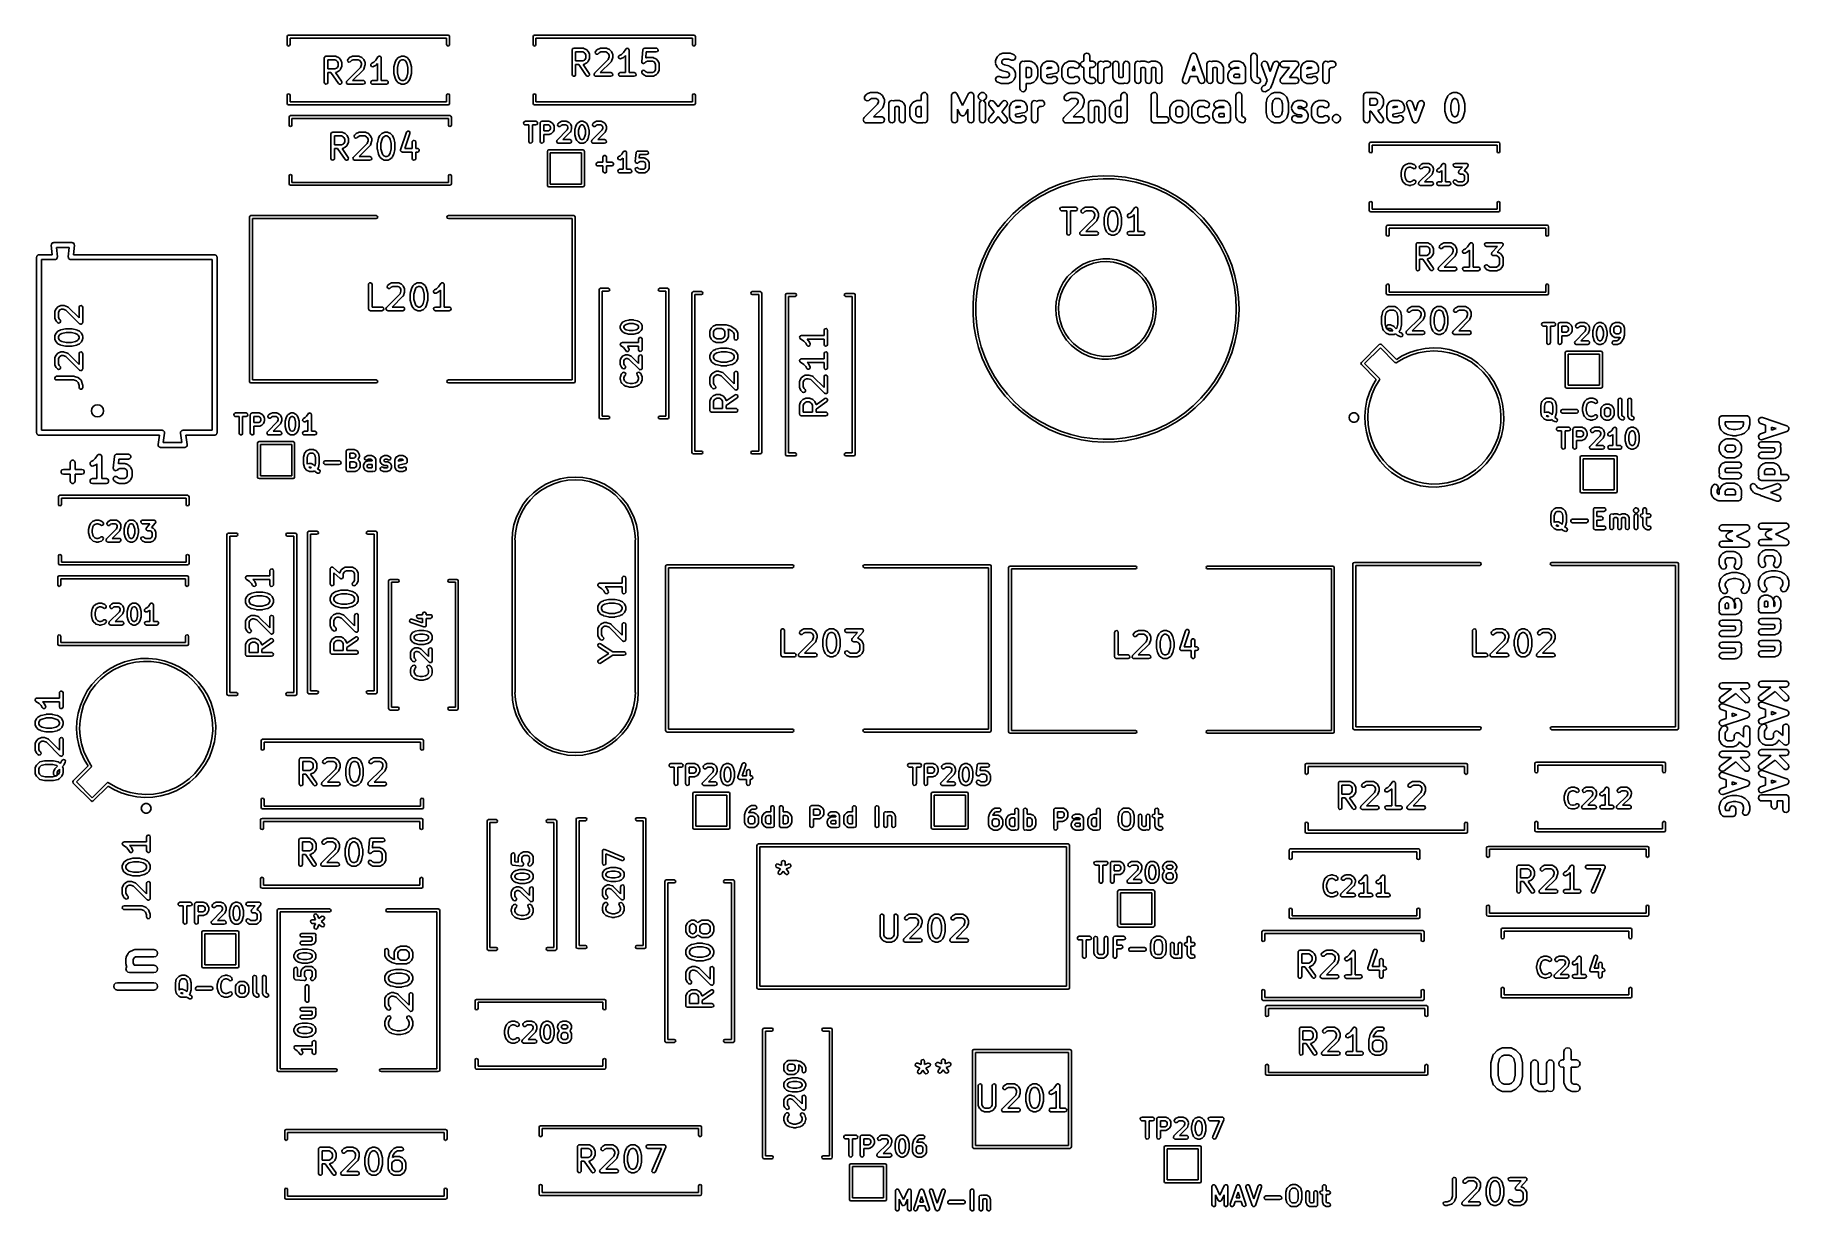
# Model space of a CAD drawing. Extents: x 102 to 173.9, y -124.5 to -76.3.
import ezdxf

# ---------------------------------------------------------------- set-up
doc = ezdxf.new("R2010")
doc.units = 0
doc.layers.add('BLACK', color=7, linetype='CONTINUOUS')

msp = doc.modelspace()

# ---------------------------------------------------------------- linework, layer by layer
at = {"layer": 'BLACK', "linetype": 'CONTINUOUS'}
for p, q in [((112.291, -76.3794), (112.308, -76.337)), ((112.291, -76.7094), (112.291, -76.3794)), ((112.308, -76.7518), (112.291, -76.7094)), ((112.308, -76.337), (112.351, -76.3194)), ((112.351, -76.7694), (112.308, -76.7518)), ((112.351, -76.3194), (118.891, -76.3194)), ((112.393, -76.7518), (112.351, -76.7694)), ((112.411, -76.7094), (112.393, -76.7518)), ((118.831, -76.4394), (112.411, -76.4394)), ((112.411, -76.4394), (112.411, -76.7094)), ((118.831, -76.7094), (118.831, -76.4394)), ((118.848, -76.7518), (118.831, -76.7094)), ((118.891, -76.7694), (118.848, -76.7518)), ((118.891, -76.3194), (118.933, -76.337)), ((118.933, -76.7518), (118.891, -76.7694)), ((118.933, -76.337), (118.951, -76.3794)), ((118.951, -76.7094), (118.933, -76.7518)), ((118.951, -76.3794), (118.951, -76.7094)), ((122.375, -76.3794), (122.392, -76.337)), ((122.375, -76.7094), (122.375, -76.3794)), ((122.392, -76.7518), (122.375, -76.7094)), ((122.392, -76.337), (122.435, -76.3194)), ((122.435, -76.7694), (122.392, -76.7518)), ((122.435, -76.3194), (128.975, -76.3194)), ((122.477, -76.7518), (122.435, -76.7694)), ((122.495, -76.7094), (122.477, -76.7518)), ((128.915, -76.4394), (122.495, -76.4394)), ((122.495, -76.4394), (122.495, -76.7094)), ((123.975, -76.9328), (123.977, -76.923)), ((123.975, -77.9328), (123.975, -76.9328)), ((123.976, -76.9198), (123.978, -76.9169)), ((123.977, -76.923), (123.976, -76.9198)), ((123.978, -76.9169), (123.98, -76.9071)), ((123.98, -76.9071), (123.992, -76.8922)), ((123.992, -76.8922), (124.002, -76.8753)), ((124.002, -76.8753), (124.008, -76.873)), ((124.008, -76.873), (124.013, -76.8678)), ((124.013, -76.8678), (124.032, -76.8644)), ((124.032, -76.8644), (124.05, -76.8578)), ((124.05, -76.8578), (124.431, -76.8578)), ((124.431, -76.8578), (124.457, -76.8623)), ((124.457, -76.8623), (124.46, -76.8652)), ((124.46, -76.8652), (124.465, -76.8657)), ((124.465, -76.8657), (124.56, -76.9133)), ((124.56, -76.9133), (124.578, -76.9267)), ((124.578, -76.9267), (124.58, -76.9274)), ((124.58, -76.9274), (124.627, -76.975)), ((124.627, -76.975), (124.64, -76.9934)), ((124.928, -77.0215), (124.95, -76.975)), ((124.95, -76.975), (124.997, -76.9274)), ((124.997, -76.9274), (125.016, -76.9145)), ((125.016, -76.9145), (125.017, -76.9133)), ((125.017, -76.9133), (125.112, -76.8657)), ((125.112, -76.8657), (125.137, -76.8583)), ((125.137, -76.8583), (125.141, -76.8593)), ((125.141, -76.8593), (125.146, -76.8578)), ((125.146, -76.8578), (125.384, -76.8578)), ((125.384, -76.8578), (125.409, -76.8623)), ((125.409, -76.8623), (125.413, -76.8652)), ((125.413, -76.8652), (125.417, -76.8657)), ((125.417, -76.8657), (125.512, -76.9133)), ((125.512, -76.9133), (125.53, -76.9267)), ((125.53, -76.9267), (125.532, -76.9274)), ((125.532, -76.9274), (125.58, -76.975)), ((125.58, -76.975), (125.592, -76.9934)), ((126.087, -77.0279), (126.178, -76.8912)), ((126.178, -76.8912), (126.196, -76.8723)), ((126.196, -76.8723), (126.201, -76.8711)), ((126.201, -76.8711), (126.203, -76.8678)), ((126.203, -76.8678), (126.225, -76.864)), ((126.225, -76.864), (126.246, -76.8579)), ((126.246, -76.8579), (126.25, -76.8597)), ((126.25, -76.8597), (126.254, -76.8589)), ((126.254, -76.8589), (126.273, -76.8698)), ((126.273, -76.8698), (126.293, -76.8785)), ((126.293, -76.8785), (126.295, -76.8824)), ((126.295, -76.8824), (126.298, -76.8846)), ((126.298, -76.8846), (126.306, -76.905)), ((126.306, -76.905), (126.315, -76.9245)), ((126.315, -76.9245), (126.314, -76.9287)), ((126.314, -76.9287), (126.316, -76.9328)), ((126.316, -76.9328), (126.316, -77.8578)), ((126.833, -77.4015), (126.88, -76.9253)), ((126.88, -76.9253), (126.882, -76.9215)), ((126.881, -76.9198), (126.883, -76.9171)), ((126.882, -76.9215), (126.881, -76.9198)), ((126.883, -76.9171), (126.888, -76.9002)), ((126.888, -76.9002), (126.899, -76.8891)), ((126.899, -76.8891), (126.907, -76.8753)), ((126.907, -76.8753), (126.917, -76.8717)), ((126.917, -76.8717), (126.924, -76.8644)), ((126.924, -76.8644), (126.94, -76.8632)), ((126.94, -76.8632), (126.955, -76.8578)), ((126.955, -76.8578), (127.431, -76.8578)), ((127.431, -76.8578), (127.457, -76.8623)), ((127.457, -76.8623), (127.496, -76.8953)), ((127.505, -76.9458), (127.479, -76.9902)), ((127.496, -76.8953), (127.505, -76.9458)), ((128.915, -76.7094), (128.915, -76.4394)), ((128.932, -76.7518), (128.915, -76.7094)), ((128.975, -76.7694), (128.932, -76.7518)), ((128.975, -76.3194), (129.017, -76.337)), ((129.017, -76.7518), (128.975, -76.7694)), ((129.017, -76.337), (129.035, -76.3794)), ((129.035, -76.7094), (129.017, -76.7518)), ((129.035, -76.3794), (129.035, -76.7094)), ((113.813, -77.2584), (113.814, -77.2486)), ((113.813, -78.2584), (113.813, -77.2584)), ((113.814, -77.2454), (113.816, -77.2425)), ((113.814, -77.2486), (113.814, -77.2454)), ((113.816, -77.2425), (113.817, -77.2327)), ((113.817, -77.2327), (113.83, -77.2178)), ((113.83, -77.2178), (113.84, -77.2009)), ((113.84, -77.2009), (113.846, -77.1986)), ((113.846, -77.1986), (113.85, -77.1934)), ((113.85, -77.1934), (113.869, -77.19)), ((113.869, -77.19), (113.888, -77.1834)), ((113.888, -77.1834), (114.269, -77.1834)), ((113.963, -77.3334), (113.963, -77.7072)), ((114.251, -77.3334), (113.963, -77.3334)), ((114.319, -77.3676), (114.251, -77.3334)), ((114.251, -77.7072), (114.319, -77.6729)), ((114.269, -77.1834), (114.294, -77.1879)), ((114.294, -77.1879), (114.298, -77.1908)), ((114.298, -77.1908), (114.302, -77.1913)), ((114.302, -77.1913), (114.397, -77.2389)), ((114.35, -77.398), (114.319, -77.3676)), ((114.319, -77.6729), (114.35, -77.6425)), ((114.384, -77.4666), (114.35, -77.398)), ((114.35, -77.6425), (114.384, -77.574)), ((114.384, -77.574), (114.384, -77.4666)), ((114.397, -77.2389), (114.415, -77.2523)), ((114.415, -77.2523), (114.417, -77.253)), ((114.417, -77.253), (114.465, -77.3006)), ((114.465, -77.3006), (114.477, -77.319)), ((114.477, -77.319), (114.479, -77.3201)), ((114.479, -77.3201), (114.526, -77.4153)), ((114.526, -77.6253), (114.479, -77.7205)), ((114.526, -77.4153), (114.534, -77.4403)), ((114.527, -77.6208), (114.526, -77.6253)), ((114.53, -77.6174), (114.527, -77.6208)), ((114.534, -77.5917), (114.53, -77.6174)), ((114.534, -77.4403), (114.533, -77.4446)), ((114.533, -77.4446), (114.534, -77.4489)), ((114.534, -77.4489), (114.534, -77.5917)), ((114.739, -78.2053), (115.298, -77.6464)), ((114.765, -77.3471), (114.787, -77.3006)), ((114.779, -77.3966), (114.765, -77.3471)), ((114.821, -77.4261), (114.779, -77.3966)), ((114.787, -77.3006), (114.835, -77.253)), ((114.872, -77.4216), (114.821, -77.4261)), ((114.835, -77.253), (114.853, -77.2401)), ((114.853, -77.2401), (114.854, -77.2389)), ((114.854, -77.2389), (114.949, -77.1913)), ((114.893, -77.4067), (114.872, -77.4216)), ((114.932, -77.3676), (114.893, -77.4067)), ((115.001, -77.3334), (114.932, -77.3676)), ((114.949, -77.1913), (114.974, -77.1839)), ((114.974, -77.1839), (114.979, -77.1849)), ((114.979, -77.1849), (114.983, -77.1834)), ((114.983, -77.1834), (115.221, -77.1834)), ((115.203, -77.3334), (115.001, -77.3334)), ((115.272, -77.3676), (115.203, -77.3334)), ((115.221, -77.1834), (115.247, -77.1879)), ((115.247, -77.1879), (115.25, -77.1908)), ((115.25, -77.1908), (115.255, -77.1913)), ((115.255, -77.1913), (115.35, -77.2389)), ((115.302, -77.398), (115.272, -77.3676)), ((115.298, -77.6464), (115.337, -77.5319)), ((115.337, -77.4666), (115.302, -77.398)), ((115.337, -77.5319), (115.337, -77.4666)), ((115.35, -77.2389), (115.368, -77.2523)), ((115.368, -77.2523), (115.369, -77.253)), ((115.369, -77.253), (115.417, -77.3006)), ((115.417, -77.3006), (115.43, -77.319)), ((115.43, -77.319), (115.431, -77.3201)), ((115.431, -77.3201), (115.479, -77.4153)), ((115.483, -77.5678), (115.435, -77.7107)), ((115.479, -77.4153), (115.486, -77.4403)), ((115.487, -77.5441), (115.483, -77.5662)), ((115.483, -77.5662), (115.483, -77.5678)), ((115.486, -77.4403), (115.485, -77.4446)), ((115.485, -77.4446), (115.487, -77.4489)), ((115.487, -77.4489), (115.487, -77.5441)), ((115.721, -77.5655), (115.724, -77.5143)), ((115.751, -77.6067), (115.721, -77.5655)), ((115.724, -77.5143), (115.759, -77.477)), ((115.801, -77.6186), (115.751, -77.6067)), ((115.759, -77.477), (115.843, -77.4348)), ((115.826, -77.6112), (115.801, -77.6186)), ((115.921, -77.5636), (115.826, -77.6112)), ((115.843, -77.4348), (115.925, -77.3535)), ((115.922, -77.5624), (115.921, -77.5636)), ((115.941, -77.5495), (115.922, -77.5624)), ((115.925, -77.3535), (116.016, -77.2168)), ((116.003, -77.4871), (115.941, -77.5495)), ((116.003, -78.1834), (116.003, -77.4871)), ((116.016, -77.2168), (116.034, -77.1979)), ((116.034, -77.1979), (116.038, -77.1967)), ((116.038, -77.1967), (116.041, -77.1934)), ((116.041, -77.1934), (116.062, -77.1896)), ((116.062, -77.1896), (116.083, -77.1835)), ((116.083, -77.1835), (116.087, -77.1853)), ((116.087, -77.1853), (116.091, -77.1845)), ((116.091, -77.1845), (116.11, -77.1954)), ((116.11, -77.1954), (116.13, -77.2041)), ((116.13, -77.2041), (116.132, -77.208)), ((116.132, -77.208), (116.136, -77.2102)), ((116.136, -77.2102), (116.143, -77.2306)), ((116.143, -77.2306), (116.153, -77.2501)), ((116.153, -77.2501), (116.152, -77.2543)), ((116.152, -77.2543), (116.153, -77.2584)), ((116.153, -77.2584), (116.153, -78.1834)), ((116.67, -77.6393), (116.672, -77.6246)), ((116.67, -77.8774), (116.67, -77.6393)), ((116.672, -77.6211), (116.72, -77.4307)), ((116.672, -77.6246), (116.672, -77.6211)), ((116.72, -77.4307), (116.725, -77.4188)), ((116.725, -77.4153), (116.773, -77.3201)), ((116.725, -77.4188), (116.725, -77.4153)), ((116.773, -77.3201), (116.786, -77.3021)), ((116.786, -77.3021), (116.787, -77.3006)), ((116.787, -77.3006), (116.835, -77.253)), ((116.863, -77.475), (116.82, -77.6486)), ((116.82, -77.6486), (116.82, -77.8682)), ((116.835, -77.253), (116.853, -77.2401)), ((116.853, -77.2401), (116.854, -77.2389)), ((116.854, -77.2389), (116.949, -77.1913)), ((116.902, -77.398), (116.863, -77.475)), ((116.932, -77.3676), (116.902, -77.398)), ((117.001, -77.3334), (116.932, -77.3676)), ((116.949, -77.1913), (116.974, -77.1839)), ((116.974, -77.1839), (116.979, -77.1849)), ((116.979, -77.1849), (116.983, -77.1834)), ((116.983, -77.1834), (117.078, -77.1834)), ((117.06, -77.3334), (117.001, -77.3334)), ((117.129, -77.3676), (117.06, -77.3334)), ((117.078, -77.1834), (117.104, -77.1879)), ((117.104, -77.1879), (117.107, -77.1908)), ((117.107, -77.1908), (117.112, -77.1913)), ((117.112, -77.1913), (117.207, -77.2389)), ((117.159, -77.398), (117.129, -77.3676)), ((117.198, -77.475), (117.159, -77.398)), ((117.241, -77.6486), (117.198, -77.475)), ((117.207, -77.2389), (117.225, -77.2523)), ((117.225, -77.2523), (117.226, -77.253)), ((117.226, -77.253), (117.274, -77.3006)), ((117.241, -77.8682), (117.241, -77.6486)), ((117.274, -77.3006), (117.287, -77.319)), ((117.287, -77.319), (117.288, -77.3201)), ((117.288, -77.3201), (117.336, -77.4153)), ((117.336, -77.4153), (117.339, -77.4277)), ((117.339, -77.4277), (117.341, -77.4307)), ((117.341, -77.4307), (117.389, -77.6211)), ((117.389, -77.6211), (117.39, -77.6361)), ((117.39, -77.6361), (117.391, -77.6393)), ((117.391, -77.6393), (117.391, -77.8774)), ((124.125, -77.0078), (124.125, -77.3816)), ((124.414, -77.0078), (124.125, -77.0078)), ((124.125, -77.3816), (124.414, -77.3816)), ((124.249, -77.5316), (124.125, -77.5316)), ((124.125, -77.5316), (124.125, -77.9328)), ((124.56, -77.9758), (124.249, -77.5316)), ((124.482, -77.042), (124.414, -77.0078)), ((124.414, -77.3816), (124.482, -77.3473)), ((124.435, -77.5301), (124.432, -77.5312)), ((124.432, -77.5312), (124.683, -77.8898)), ((124.44, -77.5311), (124.435, -77.5301)), ((124.465, -77.5237), (124.44, -77.5311)), ((124.56, -77.4761), (124.465, -77.5237)), ((124.512, -77.0724), (124.482, -77.042)), ((124.482, -77.3473), (124.512, -77.3169)), ((124.547, -77.141), (124.512, -77.0724)), ((124.512, -77.3169), (124.547, -77.2484)), ((124.547, -77.2484), (124.547, -77.141)), ((124.561, -77.4749), (124.56, -77.4761)), ((124.58, -77.462), (124.561, -77.4749)), ((124.627, -77.4144), (124.58, -77.462)), ((124.628, -77.4129), (124.627, -77.4144)), ((124.641, -77.3949), (124.628, -77.4129)), ((124.64, -76.9934), (124.641, -76.9945)), ((124.641, -76.9945), (124.689, -77.0897)), ((124.689, -77.2997), (124.641, -77.3949)), ((124.689, -77.0897), (124.696, -77.1147)), ((124.692, -77.2918), (124.689, -77.2952)), ((124.689, -77.2952), (124.689, -77.2997)), ((124.697, -77.2661), (124.692, -77.2918)), ((124.696, -77.1147), (124.695, -77.119)), ((124.695, -77.119), (124.697, -77.1233)), ((124.697, -77.1233), (124.697, -77.2661)), ((124.902, -77.8797), (125.461, -77.3208)), ((124.941, -77.071), (124.928, -77.0215)), ((124.983, -77.1005), (124.941, -77.071)), ((125.034, -77.096), (124.983, -77.1005)), ((125.056, -77.0811), (125.034, -77.096)), ((125.095, -77.042), (125.056, -77.0811)), ((125.163, -77.0078), (125.095, -77.042)), ((125.58, -77.4144), (125.136, -77.8578)), ((125.366, -77.0078), (125.163, -77.0078)), ((125.434, -77.042), (125.366, -77.0078)), ((125.465, -77.0724), (125.434, -77.042)), ((125.461, -77.3208), (125.499, -77.2063)), ((125.499, -77.141), (125.465, -77.0724)), ((125.499, -77.2063), (125.499, -77.141)), ((125.581, -77.4103), (125.58, -77.4144)), ((125.585, -77.408), (125.581, -77.4103)), ((125.598, -77.3851), (125.585, -77.408)), ((125.592, -76.9934), (125.594, -76.9945)), ((125.594, -76.9945), (125.641, -77.0897)), ((125.645, -77.2422), (125.598, -77.3851)), ((125.641, -77.0897), (125.649, -77.1147)), ((125.649, -77.2185), (125.645, -77.2406)), ((125.645, -77.2406), (125.645, -77.2422)), ((125.649, -77.1147), (125.648, -77.119)), ((125.648, -77.119), (125.649, -77.1233)), ((125.649, -77.1233), (125.649, -77.2185)), ((125.883, -77.2399), (125.886, -77.1887)), ((125.914, -77.2811), (125.883, -77.2399)), ((125.886, -77.1887), (125.922, -77.1514)), ((125.964, -77.293), (125.914, -77.2811)), ((125.922, -77.1514), (126.006, -77.1092)), ((125.989, -77.2856), (125.964, -77.293)), ((126.084, -77.238), (125.989, -77.2856)), ((126.006, -77.1092), (126.087, -77.0279)), ((126.085, -77.2368), (126.084, -77.238)), ((126.103, -77.2239), (126.085, -77.2368)), ((126.166, -77.1615), (126.103, -77.2239)), ((126.166, -77.8578), (126.166, -77.1615)), ((126.833, -77.402), (126.833, -77.4015)), ((126.833, -77.4024), (126.833, -77.402)), ((126.839, -77.4268), (126.833, -77.4024)), ((126.846, -77.4512), (126.839, -77.4268)), ((126.846, -77.4515), (126.846, -77.4512)), ((126.846, -77.452), (126.846, -77.4515)), ((126.867, -77.4664), (126.846, -77.452)), ((126.887, -77.4812), (126.867, -77.4664)), ((126.888, -77.4811), (126.887, -77.4812)), ((126.913, -77.4792), (126.888, -77.4814)), ((126.888, -77.4814), (126.888, -77.4811)), ((126.938, -77.4773), (126.913, -77.4792)), ((126.939, -77.477), (126.938, -77.4773)), ((126.96, -77.462), (126.939, -77.4769)), ((126.939, -77.4769), (126.939, -77.477)), ((127, -77.423), (126.96, -77.462)), ((127.023, -77.0078), (126.998, -77.256)), ((126.998, -77.256), (127.017, -77.2467)), ((127.068, -77.3887), (127, -77.423)), ((127.017, -77.2467), (127.042, -77.2392)), ((127.431, -77.0078), (127.023, -77.0078)), ((127.042, -77.2392), (127.046, -77.2403)), ((127.046, -77.2403), (127.05, -77.2387)), ((127.05, -77.2387), (127.288, -77.2387)), ((127.271, -77.3887), (127.068, -77.3887)), ((127.339, -77.423), (127.271, -77.3887)), ((127.288, -77.2387), (127.314, -77.2433)), ((127.314, -77.2433), (127.318, -77.2461)), ((127.318, -77.2461), (127.322, -77.2467)), ((127.322, -77.2467), (127.417, -77.2943)), ((127.37, -77.4534), (127.339, -77.423)), ((127.404, -77.5219), (127.37, -77.4534)), ((127.404, -77.7246), (127.404, -77.5219)), ((127.417, -77.2943), (127.435, -77.3076)), ((127.479, -76.9902), (127.431, -77.0078)), ((127.435, -77.3076), (127.437, -77.3083)), ((127.437, -77.3083), (127.484, -77.3559)), ((127.484, -77.3559), (127.497, -77.3743)), ((127.497, -77.3743), (127.498, -77.3754)), ((127.498, -77.3754), (127.546, -77.4707)), ((127.546, -77.4707), (127.553, -77.4956)), ((127.553, -77.4956), (127.552, -77.5)), ((127.552, -77.5), (127.554, -77.5042)), ((127.554, -77.5042), (127.554, -77.7423)), ((141.351, -77.3747), (141.356, -77.3392)), ((141.351, -77.4699), (141.351, -77.3747)), ((141.354, -77.4806), (141.351, -77.4699)), ((141.353, -77.4917), (141.354, -77.4806)), ((141.364, -77.5258), (141.353, -77.4917)), ((141.356, -77.3392), (141.362, -77.3298)), ((141.362, -77.3298), (141.364, -77.3188)), ((141.364, -77.3188), (141.411, -77.2235)), ((141.411, -77.621), (141.364, -77.5258)), ((141.411, -77.2235), (141.432, -77.1941)), ((141.413, -77.6226), (141.411, -77.621)), ((141.413, -77.6248), (141.413, -77.6226)), ((141.435, -77.6535), (141.413, -77.6248)), ((141.432, -77.1941), (141.434, -77.193)), ((141.434, -77.193), (141.435, -77.191)), ((141.435, -77.191), (141.483, -77.1434)), ((141.483, -77.7011), (141.435, -77.6535)), ((141.483, -77.1434), (141.511, -77.1219)), ((141.511, -77.1219), (141.513, -77.1215)), ((141.513, -77.1215), (141.515, -77.12)), ((141.515, -77.12), (141.61, -77.0724)), ((141.626, -77.3535), (141.601, -77.4042)), ((141.601, -77.4042), (141.601, -77.4404)), ((141.601, -77.4404), (141.626, -77.4911)), ((141.61, -77.0724), (141.644, -77.0611)), ((141.645, -77.3345), (141.626, -77.3535)), ((141.626, -77.4911), (141.645, -77.51)), ((141.644, -77.0611), (141.655, -77.0623)), ((141.696, -77.3092), (141.645, -77.3345)), ((141.645, -77.51), (141.71, -77.5424)), ((141.655, -77.0623), (141.666, -77.0592)), ((141.666, -77.0592), (141.904, -77.0592)), ((141.884, -77.3092), (141.696, -77.3092)), ((141.71, -77.5424), (141.887, -77.5867)), ((142.008, -77.3504), (141.884, -77.3092)), ((141.887, -77.5867), (141.908, -77.5954)), ((141.904, -77.0592), (141.94, -77.0643)), ((141.908, -77.5954), (141.913, -77.5962)), ((141.913, -77.5962), (142.008, -77.6438)), ((141.94, -77.0643), (141.942, -77.0655)), ((141.942, -77.0655), (141.944, -77.0656)), ((141.944, -77.0656), (142.087, -77.1132)), ((142.078, -77.3529), (142.008, -77.3504)), ((142.008, -77.6438), (142.037, -77.6643)), ((142.037, -77.6643), (142.038, -77.6662)), ((142.038, -77.6662), (142.04, -77.6672)), ((142.04, -77.6672), (142.088, -77.7148)), ((142.138, -77.3171), (142.078, -77.3529)), ((142.087, -77.1132), (142.119, -77.1293)), ((142.119, -77.1293), (142.163, -77.1842)), ((142.17, -77.2542), (142.138, -77.3171)), ((142.163, -77.1842), (142.17, -77.2542)), ((142.351, -77.5175), (142.356, -77.482)), ((142.351, -78.5175), (142.351, -77.5175)), ((142.356, -77.482), (142.394, -77.4229)), ((142.394, -77.4229), (142.458, -77.3938)), ((142.458, -77.3938), (142.523, -77.4031)), ((142.523, -77.4031), (142.549, -77.3944)), ((142.549, -77.3944), (142.56, -77.3957)), ((142.56, -77.3957), (142.571, -77.3925)), ((142.571, -77.3925), (142.761, -77.3925)), ((142.601, -77.6425), (142.601, -78.0592)), ((142.732, -77.6425), (142.601, -77.6425)), ((142.783, -77.6679), (142.732, -77.6425)), ((142.761, -77.3925), (142.797, -77.3977)), ((142.802, -77.6868), (142.783, -77.6679)), ((142.797, -77.3977), (142.806, -77.4037)), ((142.827, -77.7375), (142.802, -77.6868)), ((142.806, -77.4037), (142.817, -77.4057)), ((142.817, -77.4057), (142.913, -77.4533)), ((142.913, -77.4533), (142.942, -77.4738)), ((142.942, -77.4738), (142.943, -77.4757)), ((142.943, -77.4757), (142.945, -77.4767)), ((142.945, -77.4767), (142.993, -77.5244)), ((142.993, -77.5244), (143.014, -77.5531)), ((143.014, -77.5531), (143.015, -77.5552)), ((143.015, -77.5552), (143.016, -77.5568)), ((143.016, -77.5568), (143.064, -77.6521)), ((143.064, -77.6521), (143.075, -77.6861)), ((143.075, -77.6861), (143.074, -77.6973)), ((143.074, -77.6973), (143.077, -77.708)), ((143.208, -77.6604), (143.213, -77.6249)), ((143.208, -78.0413), (143.208, -77.6604)), ((143.213, -77.6249), (143.219, -77.6155)), ((143.219, -77.6155), (143.221, -77.6045)), ((143.221, -77.6045), (143.269, -77.5092)), ((143.269, -77.5092), (143.272, -77.504)), ((143.272, -77.504), (143.273, -77.5012)), ((143.273, -77.5012), (143.276, -77.4981)), ((143.276, -77.4981), (143.289, -77.4798)), ((143.289, -77.4798), (143.308, -77.4685)), ((143.308, -77.4685), (143.325, -77.4533)), ((143.325, -77.4533), (143.42, -77.4057)), ((143.42, -77.4057), (143.454, -77.3944)), ((143.454, -77.3944), (143.465, -77.3957)), ((143.458, -77.6984), (143.665, -77.6569)), ((143.474, -77.6583), (143.458, -77.6899)), ((143.458, -77.6899), (143.458, -77.6984)), ((143.465, -77.3957), (143.476, -77.3925)), ((143.505, -77.6425), (143.474, -77.6583)), ((143.476, -77.3925), (143.666, -77.3925)), ((143.637, -77.6425), (143.505, -77.6425)), ((143.665, -77.6569), (143.637, -77.6425)), ((143.666, -77.3925), (143.702, -77.3977)), ((143.702, -77.3977), (143.711, -77.4037)), ((143.711, -77.4037), (143.722, -77.4057)), ((143.722, -77.4057), (143.817, -77.4533)), ((143.817, -77.4533), (143.823, -77.457)), ((143.823, -77.457), (143.825, -77.4577)), ((143.825, -77.4577), (143.828, -77.4611)), ((143.828, -77.4611), (143.847, -77.4738)), ((143.847, -77.4738), (143.858, -77.4929)), ((143.858, -77.4929), (143.873, -77.5092)), ((143.873, -77.5092), (143.921, -77.6045)), ((143.921, -77.6045), (143.932, -77.6385)), ((143.932, -77.6385), (143.931, -77.6496)), ((143.931, -77.6496), (143.934, -77.6604)), ((143.934, -77.6604), (143.934, -77.7556)), ((144.065, -77.708), (144.07, -77.6725)), ((144.07, -77.6725), (144.076, -77.6631)), ((144.076, -77.6631), (144.078, -77.6521)), ((144.078, -77.6521), (144.126, -77.5569)), ((144.126, -77.5569), (144.146, -77.5274)), ((144.146, -77.5274), (144.148, -77.5263)), ((144.148, -77.5263), (144.149, -77.5244)), ((144.149, -77.5244), (144.197, -77.4767)), ((144.197, -77.4767), (144.226, -77.4553)), ((144.226, -77.4553), (144.228, -77.4548)), ((144.228, -77.4548), (144.229, -77.4533)), ((144.229, -77.4533), (144.325, -77.4057)), ((144.34, -77.6868), (144.315, -77.7375)), ((144.325, -77.4057), (144.359, -77.3944)), ((144.359, -77.6679), (144.34, -77.6868)), ((144.359, -77.3944), (144.37, -77.3957)), ((144.41, -77.6425), (144.359, -77.6679)), ((144.37, -77.3957), (144.38, -77.3925)), ((144.38, -77.3925), (144.571, -77.3925)), ((144.541, -77.6425), (144.41, -77.6425)), ((144.61, -77.6769), (144.541, -77.6425)), ((144.571, -77.3925), (144.606, -77.3977)), ((144.606, -77.3977), (144.616, -77.4037)), ((144.68, -77.6894), (144.61, -77.6769)), ((144.616, -77.4037), (144.627, -77.4057)), ((144.627, -77.4057), (144.722, -77.4533)), ((144.745, -77.6625), (144.68, -77.6894)), ((144.722, -77.4533), (144.752, -77.4738)), ((144.785, -77.6047), (144.745, -77.6625)), ((144.752, -77.4738), (144.787, -77.5344)), ((144.787, -77.5344), (144.785, -77.6047)), ((144.828, -77.5351), (144.838, -77.4655)), ((144.857, -77.5992), (144.828, -77.5351)), ((144.838, -77.4655), (144.884, -77.4123)), ((144.916, -77.6374), (144.857, -77.5992)), ((144.884, -77.4123), (144.952, -77.3925)), ((144.952, -77.6425), (144.916, -77.6374)), ((144.952, -77.3925), (144.97, -77.3925)), ((144.97, -77.6425), (144.952, -77.6425)), ((144.97, -77.1842), (144.975, -77.1487)), ((144.97, -77.3925), (144.97, -77.1842)), ((144.97, -78.0413), (144.97, -77.6425)), ((144.975, -77.1487), (145.013, -77.0896)), ((145.013, -77.0896), (145.077, -77.0604)), ((145.077, -77.0604), (145.147, -77.0705)), ((145.147, -77.0705), (145.2, -77.1166)), ((145.2, -77.1166), (145.22, -77.1842)), ((145.22, -77.1842), (145.22, -77.3925)), ((145.22, -77.3925), (145.333, -77.3925)), ((145.333, -77.6425), (145.22, -77.6425)), ((145.22, -77.6425), (145.22, -78.0118)), ((145.333, -77.3925), (145.368, -77.3977)), ((145.4, -77.6227), (145.333, -77.6425)), ((145.368, -77.3977), (145.427, -77.4358)), ((145.446, -77.5695), (145.4, -77.6227)), ((145.427, -77.4358), (145.457, -77.4999)), ((145.457, -77.4999), (145.446, -77.5695)), ((145.541, -77.5175), (145.546, -77.482)), ((145.541, -78.1842), (145.541, -77.5175)), ((145.546, -77.482), (145.584, -77.4229)), ((145.584, -77.4229), (145.649, -77.3938)), ((145.649, -77.3938), (145.718, -77.4039)), ((145.718, -77.4039), (145.75, -77.4312)), ((145.75, -77.4312), (145.801, -77.4057)), ((145.817, -77.6868), (145.791, -77.7375)), ((145.801, -77.4057), (145.835, -77.3944)), ((145.835, -77.6679), (145.817, -77.6868)), ((145.835, -77.3944), (145.846, -77.3957)), ((145.886, -77.6425), (145.835, -77.6679)), ((145.846, -77.3957), (145.857, -77.3925)), ((145.857, -77.3925), (145.952, -77.3925)), ((145.952, -77.6425), (145.886, -77.6425)), ((145.952, -77.3925), (145.987, -77.3977)), ((146.019, -77.6227), (145.952, -77.6425)), ((145.987, -77.3977), (146.046, -77.4358)), ((146.066, -77.5695), (146.019, -77.6227)), ((146.046, -77.4358), (146.076, -77.4999)), ((146.076, -77.4999), (146.066, -77.5695)), ((146.16, -77.5175), (146.165, -77.482)), ((146.16, -78.0413), (146.16, -77.5175)), ((146.165, -77.482), (146.204, -77.4229)), ((146.204, -77.4229), (146.268, -77.3938)), ((146.268, -77.3938), (146.337, -77.4039)), ((146.337, -77.4039), (146.39, -77.45)), ((146.39, -77.45), (146.41, -77.5175)), ((146.41, -77.5175), (146.41, -78.0118)), ((146.589, -77.5175), (146.594, -77.482)), ((146.589, -78.0355), (146.589, -77.5175)), ((146.594, -77.482), (146.632, -77.4229)), ((146.632, -77.4229), (146.696, -77.3938)), ((146.696, -77.3938), (146.766, -77.4039)), ((146.766, -77.4039), (146.819, -77.45)), ((146.819, -77.45), (146.839, -77.5175)), ((146.839, -77.5175), (146.839, -78.1842)), ((147.065, -77.5175), (147.07, -77.482)), ((147.065, -78.1842), (147.065, -77.5175)), ((147.07, -77.482), (147.108, -77.4229)), ((147.108, -77.4229), (147.172, -77.3938)), ((147.172, -77.3938), (147.242, -77.4039)), ((147.242, -77.4039), (147.256, -77.4161)), ((147.256, -77.4161), (147.277, -77.4057)), ((147.277, -77.4057), (147.311, -77.3944)), ((147.311, -77.3944), (147.322, -77.3957)), ((147.362, -77.6425), (147.315, -77.6662)), ((147.315, -77.6662), (147.315, -78.1842)), ((147.322, -77.3957), (147.333, -77.3925)), ((147.333, -77.3925), (147.476, -77.3925)), ((147.446, -77.6425), (147.362, -77.6425)), ((147.478, -77.6583), (147.446, -77.6425)), ((147.476, -77.3925), (147.511, -77.3977)), ((147.494, -77.6899), (147.478, -77.6583)), ((147.494, -78.1842), (147.494, -77.6899)), ((147.511, -77.3977), (147.521, -77.4037)), ((147.521, -77.4037), (147.532, -77.4057)), ((147.532, -77.4057), (147.619, -77.4492)), ((147.619, -77.4492), (147.705, -77.4057)), ((147.705, -77.4057), (147.74, -77.3944)), ((147.74, -77.3944), (147.751, -77.3957)), ((147.759, -77.6583), (147.744, -77.6899)), ((147.744, -77.6899), (147.744, -78.1842)), ((147.751, -77.3957), (147.761, -77.3925)), ((147.791, -77.6425), (147.759, -77.6583)), ((147.761, -77.3925), (147.904, -77.3925)), ((147.875, -77.6425), (147.791, -77.6425)), ((147.906, -77.6583), (147.875, -77.6425)), ((147.904, -77.3925), (147.94, -77.3977)), ((147.922, -77.6899), (147.906, -77.6583)), ((147.922, -78.1842), (147.922, -77.6899)), ((147.94, -77.3977), (147.949, -77.4037)), ((147.949, -77.4037), (147.96, -77.4057)), ((147.96, -77.4057), (148.055, -77.4533)), ((148.055, -77.4533), (148.061, -77.457)), ((148.061, -77.457), (148.063, -77.4577)), ((148.063, -77.4577), (148.067, -77.4611)), ((148.067, -77.4611), (148.085, -77.4738)), ((148.085, -77.4738), (148.096, -77.4929)), ((148.096, -77.4929), (148.111, -77.5092)), ((148.111, -77.5092), (148.159, -77.6045)), ((148.159, -77.6045), (148.17, -77.6385)), ((148.17, -77.6385), (148.169, -77.6496)), ((148.169, -77.6496), (148.172, -77.6604)), ((148.172, -77.6604), (148.172, -78.1842)), ((149.024, -78.1447), (149.357, -77.1447)), ((149.357, -77.1447), (149.367, -77.1247)), ((149.367, -77.1247), (149.368, -77.1202)), ((149.368, -77.1202), (149.37, -77.1183)), ((149.37, -77.1183), (149.373, -77.1126)), ((149.373, -77.1126), (149.397, -77.0933)), ((149.397, -77.0933), (149.42, -77.0723)), ((149.476, -77.5795), (149.411, -77.7735)), ((149.42, -77.0723), (149.424, -77.0715)), ((149.424, -77.0715), (149.428, -77.0686)), ((149.428, -77.0686), (149.459, -77.0654)), ((149.459, -77.0654), (149.489, -77.0599)), ((149.54, -77.7735), (149.476, -77.5795)), ((149.489, -77.0599), (149.493, -77.0617)), ((149.493, -77.0617), (149.498, -77.0612)), ((149.498, -77.0612), (149.526, -77.075)), ((149.526, -77.075), (149.554, -77.0869)), ((149.554, -77.0869), (149.557, -77.0907)), ((149.557, -77.0907), (149.561, -77.0928)), ((149.561, -77.0928), (149.577, -77.1193)), ((149.577, -77.1193), (149.594, -77.1447)), ((149.594, -77.1447), (149.928, -78.1447)), ((150.017, -77.5175), (150.022, -77.482)), ((150.017, -78.1842), (150.017, -77.5175)), ((150.022, -77.482), (150.061, -77.4229)), ((150.061, -77.4229), (150.125, -77.3938)), ((150.125, -77.3938), (150.194, -77.4039)), ((150.194, -77.4039), (150.208, -77.4161)), ((150.208, -77.4161), (150.229, -77.4057)), ((150.229, -77.4057), (150.263, -77.3944)), ((150.263, -77.3944), (150.274, -77.3957)), ((150.315, -77.6425), (150.267, -77.6662)), ((150.267, -77.6662), (150.267, -78.1842)), ((150.274, -77.3957), (150.285, -77.3925)), ((150.285, -77.3925), (150.428, -77.3925)), ((150.399, -77.6425), (150.315, -77.6425)), ((150.43, -77.6583), (150.399, -77.6425)), ((150.428, -77.3925), (150.464, -77.3977)), ((150.446, -77.6899), (150.43, -77.6583)), ((150.446, -78.1842), (150.446, -77.6899)), ((150.464, -77.3977), (150.473, -77.4037)), ((150.473, -77.4037), (150.484, -77.4057)), ((150.484, -77.4057), (150.579, -77.4533)), ((150.579, -77.4533), (150.584, -77.457)), ((150.584, -77.457), (150.587, -77.4577)), ((150.587, -77.4577), (150.59, -77.4611)), ((150.59, -77.4611), (150.609, -77.4738)), ((150.609, -77.4738), (150.62, -77.4929)), ((150.62, -77.4929), (150.635, -77.5092)), ((150.635, -77.5092), (150.683, -77.6045)), ((150.683, -77.6045), (150.694, -77.6385)), ((150.694, -77.6385), (150.693, -77.6496)), ((150.693, -77.6496), (150.696, -77.6604)), ((150.696, -77.6604), (150.696, -78.1842)), ((150.922, -77.5694), (150.94, -77.5012)), ((150.944, -77.6362), (150.922, -77.5694)), ((150.94, -77.5012), (150.991, -77.4533)), ((150.999, -77.6805), (150.944, -77.6362)), ((150.991, -77.4533), (151.086, -77.4057)), ((150.991, -77.739), (151.086, -77.6914)), ((151.069, -77.6882), (150.999, -77.6805)), ((151.103, -77.6769), (151.069, -77.6882)), ((151.086, -77.4057), (151.12, -77.3944)), ((151.086, -77.6914), (151.12, -77.6802)), ((151.172, -77.6425), (151.103, -77.6769)), ((151.12, -77.3944), (151.132, -77.3957)), ((151.12, -77.6802), (151.132, -77.6814)), ((151.132, -77.3957), (151.142, -77.3925)), ((151.132, -77.6814), (151.142, -77.6782)), ((151.142, -77.3925), (151.333, -77.3925)), ((151.142, -77.6782), (151.345, -77.6782)), ((151.303, -77.6425), (151.172, -77.6425)), ((151.335, -77.6583), (151.303, -77.6425)), ((151.333, -77.3925), (151.368, -77.3977)), ((151.345, -77.6782), (151.335, -77.6583)), ((151.368, -77.3977), (151.378, -77.4037)), ((151.378, -77.4037), (151.389, -77.4057)), ((151.389, -77.4057), (151.484, -77.4533)), ((151.484, -77.4533), (151.489, -77.457)), ((151.489, -77.457), (151.492, -77.4577)), ((151.492, -77.4577), (151.495, -77.4611)), ((151.495, -77.4611), (151.513, -77.4738)), ((151.513, -77.4738), (151.525, -77.4929)), ((151.525, -77.4929), (151.54, -77.5092)), ((151.54, -77.5092), (151.587, -77.6045)), ((151.587, -77.6045), (151.599, -77.6385)), ((151.599, -77.6385), (151.598, -77.6496)), ((151.598, -77.6496), (151.601, -77.6604)), ((151.601, -77.6604), (151.601, -78.1842)), ((151.827, -77.1842), (151.832, -77.1487)), ((151.827, -78.0413), (151.827, -77.1842)), ((151.832, -77.1487), (151.87, -77.0896)), ((151.87, -77.0896), (151.934, -77.0604)), ((151.934, -77.0604), (152.004, -77.0705)), ((152.004, -77.0705), (152.057, -77.1166)), ((152.057, -77.1166), (152.077, -77.1842)), ((152.077, -77.1842), (152.077, -78.0118)), ((152.256, -77.5244), (152.272, -77.4559)), ((152.263, -77.5596), (152.256, -77.5244)), ((152.485, -78.1817), (152.263, -77.5596)), ((152.272, -77.4559), (152.322, -77.4069)), ((152.322, -77.4069), (152.391, -77.393)), ((152.391, -77.393), (152.457, -77.4185)), ((152.457, -77.4185), (152.498, -77.4755)), ((152.498, -77.4755), (152.619, -77.8125)), ((152.619, -77.8125), (152.739, -77.4755)), ((152.974, -77.5596), (152.736, -78.2262)), ((152.739, -77.4755), (152.756, -77.4438)), ((152.756, -77.4438), (152.812, -77.4009)), ((152.812, -77.4009), (152.882, -77.395)), ((152.882, -77.395), (152.944, -77.428)), ((152.944, -77.428), (152.978, -77.4893)), ((152.978, -77.4893), (152.974, -77.5596)), ((153.019, -77.5351), (153.029, -77.4655)), ((153.048, -77.5992), (153.019, -77.5351)), ((153.029, -77.4655), (153.075, -77.4123)), ((153.044, -78.107), (153.409, -77.6425)), ((153.107, -77.6374), (153.048, -77.5992)), ((153.075, -77.4123), (153.142, -77.3925)), ((153.142, -77.6425), (153.107, -77.6374)), ((153.142, -77.3925), (153.666, -77.3925)), ((153.409, -77.6425), (153.142, -77.6425)), ((153.764, -77.5947), (153.4, -78.0592)), ((153.666, -77.3925), (153.702, -77.3977)), ((153.702, -77.3977), (153.714, -77.4058)), ((153.714, -77.4058), (153.729, -77.4093)), ((153.729, -77.4093), (153.743, -77.4245)), ((153.743, -77.4245), (153.761, -77.4358)), ((153.761, -77.4358), (153.767, -77.4495)), ((153.77, -77.5808), (153.764, -77.5947)), ((153.767, -77.4495), (153.777, -77.4603)), ((153.78, -77.5695), (153.77, -77.5808)), ((153.777, -77.4603), (153.781, -77.4808)), ((153.783, -77.5488), (153.78, -77.5695)), ((153.781, -77.4808), (153.79, -77.4999)), ((153.791, -77.5294), (153.783, -77.5488)), ((153.79, -77.4999), (153.788, -77.5147)), ((153.788, -77.5147), (153.791, -77.5294)), ((153.874, -77.6604), (153.88, -77.6249)), ((153.874, -78.0413), (153.874, -77.6604)), ((153.88, -77.6249), (153.886, -77.6155)), ((153.886, -77.6155), (153.888, -77.6045)), ((153.888, -77.6045), (153.935, -77.5092)), ((153.935, -77.5092), (153.939, -77.504)), ((153.939, -77.504), (153.94, -77.5012)), ((153.94, -77.5012), (153.943, -77.4981)), ((153.943, -77.4981), (153.956, -77.4798)), ((153.956, -77.4798), (153.975, -77.4685)), ((153.975, -77.4685), (153.991, -77.4533)), ((153.991, -77.4533), (154.086, -77.4057)), ((154.086, -77.4057), (154.12, -77.3944)), ((154.12, -77.3944), (154.132, -77.3957)), ((154.124, -77.6984), (154.332, -77.6569)), ((154.14, -77.6583), (154.124, -77.6899)), ((154.124, -77.6899), (154.124, -77.6984)), ((154.132, -77.3957), (154.142, -77.3925)), ((154.172, -77.6425), (154.14, -77.6583)), ((154.142, -77.3925), (154.333, -77.3925)), ((154.303, -77.6425), (154.172, -77.6425)), ((154.332, -77.6569), (154.303, -77.6425)), ((154.333, -77.3925), (154.368, -77.3977)), ((154.368, -77.3977), (154.378, -77.4037)), ((154.378, -77.4037), (154.389, -77.4057)), ((154.389, -77.4057), (154.484, -77.4533)), ((154.484, -77.4533), (154.489, -77.457)), ((154.489, -77.457), (154.492, -77.4577)), ((154.492, -77.4577), (154.495, -77.4611)), ((154.495, -77.4611), (154.513, -77.4738)), ((154.513, -77.4738), (154.525, -77.4929)), ((154.525, -77.4929), (154.54, -77.5092)), ((154.54, -77.5092), (154.587, -77.6045)), ((154.587, -77.6045), (154.599, -77.6385)), ((154.599, -77.6385), (154.598, -77.6496)), ((154.598, -77.6496), (154.601, -77.6604)), ((154.601, -77.6604), (154.601, -77.7556)), ((154.779, -77.5175), (154.784, -77.482)), ((154.779, -78.1842), (154.779, -77.5175)), ((154.784, -77.482), (154.823, -77.4229)), ((154.823, -77.4229), (154.887, -77.3938)), ((154.887, -77.3938), (154.956, -77.4039)), ((154.956, -77.4039), (154.988, -77.4312)), ((154.988, -77.4312), (155.039, -77.4057)), ((155.055, -77.6868), (155.029, -77.7375)), ((155.039, -77.4057), (155.073, -77.3944)), ((155.074, -77.6679), (155.055, -77.6868)), ((155.073, -77.3944), (155.084, -77.3957)), ((155.124, -77.6425), (155.074, -77.6679)), ((155.084, -77.3957), (155.095, -77.3925)), ((155.095, -77.3925), (155.19, -77.3925)), ((155.19, -77.6425), (155.124, -77.6425)), ((155.19, -77.3925), (155.225, -77.3977)), ((155.257, -77.6227), (155.19, -77.6425)), ((155.225, -77.3977), (155.285, -77.4358)), ((155.304, -77.5695), (155.257, -77.6227)), ((155.285, -77.4358), (155.314, -77.4999)), ((155.314, -77.4999), (155.304, -77.5695)), ((113.83, -78.3066), (113.813, -78.2584)), ((113.875, -78.3322), (113.83, -78.3066)), ((113.925, -78.3233), (113.875, -78.3322)), ((113.958, -78.284), (113.925, -78.3233)), ((113.963, -78.2584), (113.958, -78.284)), ((113.963, -77.7072), (114.251, -77.7072)), ((114.087, -77.8572), (113.963, -77.8572)), ((113.963, -77.8572), (113.963, -78.2584)), ((114.398, -78.3014), (114.087, -77.8572)), ((114.273, -77.8557), (114.27, -77.8568)), ((114.27, -77.8568), (114.521, -78.2154)), ((114.277, -77.8567), (114.273, -77.8557)), ((114.302, -77.8493), (114.277, -77.8567)), ((114.397, -77.8017), (114.302, -77.8493)), ((114.399, -77.8005), (114.397, -77.8017)), ((114.44, -78.3308), (114.398, -78.3014)), ((114.417, -77.7876), (114.399, -77.8005)), ((114.465, -77.74), (114.417, -77.7876)), ((114.491, -78.3264), (114.44, -78.3308)), ((114.479, -77.7205), (114.465, -77.7385)), ((114.465, -77.7385), (114.465, -77.74)), ((114.527, -78.2901), (114.491, -78.3264)), ((114.521, -78.2154), (114.532, -78.239)), ((114.532, -78.239), (114.527, -78.2901)), ((114.718, -78.2518), (114.719, -78.2487)), ((114.724, -78.2736), (114.718, -78.2518)), ((114.719, -78.2454), (114.73, -78.2258)), ((114.719, -78.2487), (114.719, -78.2454)), ((114.728, -78.2959), (114.724, -78.2736)), ((114.73, -78.2981), (114.728, -78.2959)), ((114.73, -78.2258), (114.739, -78.2053)), ((114.731, -78.3014), (114.73, -78.2981)), ((114.75, -78.3143), (114.731, -78.3014)), ((114.767, -78.3289), (114.75, -78.3143)), ((114.771, -78.3297), (114.767, -78.3289)), ((114.773, -78.3308), (114.771, -78.3297)), ((114.776, -78.3305), (114.773, -78.3308)), ((114.792, -78.3334), (114.776, -78.3305)), ((115.412, -78.3334), (114.792, -78.3334)), ((115.417, -77.74), (114.974, -78.1834)), ((114.974, -78.1834), (115.412, -78.1834)), ((115.412, -78.1834), (115.437, -78.1879)), ((115.46, -78.3158), (115.412, -78.3334)), ((115.419, -77.7359), (115.417, -77.74)), ((115.423, -77.7336), (115.419, -77.7359)), ((115.435, -77.7107), (115.423, -77.7336)), ((115.437, -78.1879), (115.476, -78.2209)), ((115.485, -78.2714), (115.46, -78.3158)), ((115.476, -78.2209), (115.485, -78.2714)), ((115.719, -78.2454), (115.744, -78.2009)), ((115.728, -78.2959), (115.719, -78.2454)), ((115.767, -78.3289), (115.728, -78.2959)), ((115.744, -78.2009), (115.792, -78.1834)), ((115.792, -78.3334), (115.767, -78.3289)), ((115.792, -78.1834), (116.003, -78.1834)), ((116.364, -78.3334), (115.792, -78.3334)), ((116.153, -78.1834), (116.364, -78.1834)), ((116.364, -78.1834), (116.39, -78.1879)), ((116.412, -78.3158), (116.364, -78.3334)), ((116.39, -78.1879), (116.429, -78.2209)), ((116.438, -78.2714), (116.412, -78.3158)), ((116.429, -78.2209), (116.438, -78.2714)), ((116.671, -77.8807), (116.67, -77.8774)), ((116.672, -77.8956), (116.671, -77.8807)), ((116.72, -78.0861), (116.672, -77.8956)), ((116.722, -78.089), (116.72, -78.0861)), ((116.725, -78.1014), (116.722, -78.089)), ((116.773, -78.1967), (116.725, -78.1014)), ((116.774, -78.1978), (116.773, -78.1967)), ((116.787, -78.2162), (116.774, -78.1978)), ((116.835, -78.2638), (116.787, -78.2162)), ((116.82, -77.8682), (116.863, -78.0417)), ((116.836, -78.2645), (116.835, -78.2638)), ((116.854, -78.2778), (116.836, -78.2645)), ((116.949, -78.3255), (116.854, -78.2778)), ((116.863, -78.0417), (116.902, -78.1187)), ((116.902, -78.1187), (116.932, -78.1491)), ((116.932, -78.1491), (117.001, -78.1834)), ((116.954, -78.326), (116.949, -78.3255)), ((116.957, -78.3289), (116.954, -78.326)), ((116.983, -78.3334), (116.957, -78.3289)), ((117.078, -78.3334), (116.983, -78.3334)), ((117.001, -78.1834), (117.06, -78.1834)), ((117.06, -78.1834), (117.129, -78.1491)), ((117.082, -78.3318), (117.078, -78.3334)), ((117.087, -78.3329), (117.082, -78.3318)), ((117.112, -78.3255), (117.087, -78.3329)), ((117.207, -78.2778), (117.112, -78.3255)), ((117.129, -78.1491), (117.159, -78.1187)), ((117.159, -78.1187), (117.198, -78.0417)), ((117.198, -78.0417), (117.241, -77.8682)), ((117.208, -78.2767), (117.207, -78.2778)), ((117.226, -78.2638), (117.208, -78.2767)), ((117.274, -78.2162), (117.226, -78.2638)), ((117.275, -78.2147), (117.274, -78.2162)), ((117.288, -78.1967), (117.275, -78.2147)), ((117.336, -78.1014), (117.288, -78.1967)), ((117.341, -78.0861), (117.336, -78.0979)), ((117.336, -78.0979), (117.336, -78.1014)), ((117.389, -77.8956), (117.341, -78.0861)), ((117.391, -77.8774), (117.389, -77.8922)), ((117.389, -77.8922), (117.389, -77.8956)), ((123.993, -77.981), (123.975, -77.9328)), ((124.037, -78.0066), (123.993, -77.981)), ((124.088, -77.9977), (124.037, -78.0066)), ((124.121, -77.9584), (124.088, -77.9977)), ((124.125, -77.9328), (124.121, -77.9584)), ((124.602, -78.0052), (124.56, -77.9758)), ((124.653, -78.0008), (124.602, -78.0052)), ((124.69, -77.9645), (124.653, -78.0008)), ((124.683, -77.8898), (124.694, -77.9134)), ((124.694, -77.9134), (124.69, -77.9645)), ((124.88, -77.9262), (124.882, -77.9231)), ((124.886, -77.948), (124.88, -77.9262)), ((124.881, -77.9198), (124.893, -77.9002)), ((124.882, -77.9231), (124.881, -77.9198)), ((124.89, -77.9703), (124.886, -77.948)), ((124.893, -77.9725), (124.89, -77.9703)), ((124.893, -77.9002), (124.902, -77.8797)), ((124.894, -77.9758), (124.893, -77.9725)), ((124.912, -77.9887), (124.894, -77.9758)), ((124.929, -78.0033), (124.912, -77.9887)), ((124.934, -78.0041), (124.929, -78.0033)), ((124.936, -78.0052), (124.934, -78.0041)), ((124.939, -78.0049), (124.936, -78.0052)), ((124.955, -78.0078), (124.939, -78.0049)), ((125.574, -78.0078), (124.955, -78.0078)), ((125.136, -77.8578), (125.574, -77.8578)), ((125.574, -77.8578), (125.6, -77.8623)), ((125.622, -77.9902), (125.574, -78.0078)), ((125.6, -77.8623), (125.639, -77.8953)), ((125.648, -77.9458), (125.622, -77.9902)), ((125.639, -77.8953), (125.648, -77.9458)), ((125.881, -77.9198), (125.907, -77.8753)), ((125.89, -77.9703), (125.881, -77.9198)), ((125.929, -78.0033), (125.89, -77.9703)), ((125.907, -77.8753), (125.955, -77.8578)), ((125.955, -78.0078), (125.929, -78.0033)), ((125.955, -77.8578), (126.166, -77.8578)), ((126.527, -78.0078), (125.955, -78.0078)), ((126.316, -77.8578), (126.527, -77.8578)), ((126.527, -77.8578), (126.552, -77.8623)), ((126.575, -77.9902), (126.527, -78.0078)), ((126.552, -77.8623), (126.591, -77.8953)), ((126.6, -77.9458), (126.575, -77.9902)), ((126.591, -77.8953), (126.6, -77.9458)), ((126.835, -77.8181), (126.864, -77.7761)), ((126.839, -77.8692), (126.835, -77.8181)), ((126.854, -77.8906), (126.839, -77.8692)), ((126.902, -77.9382), (126.854, -77.8906)), ((126.864, -77.7761), (126.914, -77.7628)), ((126.904, -77.9389), (126.902, -77.9382)), ((126.922, -77.9522), (126.904, -77.9389)), ((126.914, -77.7628), (126.96, -77.7845)), ((127.017, -77.9999), (126.922, -77.9522)), ((126.96, -77.7845), (127, -77.8235)), ((127, -77.8235), (127.068, -77.8578)), ((127.021, -78.0004), (127.017, -77.9999)), ((127.025, -78.0033), (127.021, -78.0004)), ((127.05, -78.0078), (127.025, -78.0033)), ((127.288, -78.0078), (127.05, -78.0078)), ((127.068, -77.8578), (127.271, -77.8578)), ((127.271, -77.8578), (127.339, -77.8235)), ((127.293, -78.0062), (127.288, -78.0078)), ((127.297, -78.0073), (127.293, -78.0062)), ((127.322, -77.9999), (127.297, -78.0073)), ((127.417, -77.9522), (127.322, -77.9999)), ((127.339, -77.8235), (127.37, -77.7931)), ((127.37, -77.7931), (127.404, -77.7246)), ((127.418, -77.9511), (127.417, -77.9522)), ((127.437, -77.9382), (127.418, -77.9511)), ((127.484, -77.8906), (127.437, -77.9382)), ((127.485, -77.8891), (127.484, -77.8906)), ((127.498, -77.8711), (127.485, -77.8891)), ((127.546, -77.7758), (127.498, -77.8711)), ((127.549, -77.768), (127.546, -77.7714)), ((127.546, -77.7714), (127.546, -77.7758)), ((127.554, -77.7423), (127.549, -77.768)), ((141.353, -78.1141), (141.384, -78.0513)), ((141.36, -78.1841), (141.353, -78.1141)), ((141.404, -78.239), (141.36, -78.1841)), ((141.384, -78.0513), (141.445, -78.0154)), ((141.436, -78.2551), (141.404, -78.239)), ((141.579, -78.3028), (141.436, -78.2551)), ((141.445, -78.0154), (141.515, -78.018)), ((141.484, -77.7022), (141.483, -77.7011)), ((141.486, -77.7041), (141.484, -77.7022)), ((141.515, -77.7246), (141.486, -77.7041)), ((141.61, -77.7722), (141.515, -77.7246)), ((141.515, -78.018), (141.639, -78.0592)), ((141.581, -78.3028), (141.579, -78.3028)), ((141.583, -78.304), (141.581, -78.3028)), ((141.619, -78.3092), (141.583, -78.304)), ((141.615, -77.773), (141.61, -77.7722)), ((141.636, -77.7816), (141.615, -77.773)), ((141.857, -78.3092), (141.619, -78.3092)), ((141.813, -77.8259), (141.636, -77.7816)), ((141.639, -78.0592), (141.827, -78.0592)), ((141.878, -77.8583), (141.813, -77.8259)), ((141.827, -78.0592), (141.878, -78.0338)), ((141.867, -78.306), (141.857, -78.3092)), ((141.878, -78.3073), (141.867, -78.306)), ((141.897, -77.8773), (141.878, -77.8583)), ((141.878, -78.0338), (141.897, -78.0149)), ((141.913, -78.296), (141.878, -78.3073)), ((141.922, -77.928), (141.897, -77.8773)), ((141.897, -78.0149), (141.922, -77.9642)), ((142.008, -78.2484), (141.913, -78.296)), ((141.922, -77.9642), (141.922, -77.928)), ((142.009, -78.2469), (142.008, -78.2484)), ((142.012, -78.2464), (142.009, -78.2469)), ((142.04, -78.2249), (142.012, -78.2464)), ((142.088, -78.1773), (142.04, -78.2249)), ((142.088, -77.7148), (142.109, -77.7436)), ((142.089, -78.1754), (142.088, -78.1773)), ((142.091, -78.1743), (142.089, -78.1754)), ((142.111, -78.1448), (142.091, -78.1743)), ((142.109, -77.7436), (142.11, -77.7457)), ((142.11, -77.7457), (142.111, -77.7473)), ((142.111, -77.7473), (142.159, -77.8426)), ((142.159, -78.0496), (142.111, -78.1448)), ((142.159, -77.8426), (142.17, -77.8766)), ((142.161, -78.0386), (142.159, -78.0496)), ((142.167, -78.0292), (142.161, -78.0386)), ((142.172, -77.9937), (142.167, -78.0292)), ((142.17, -77.8766), (142.169, -77.8877)), ((142.169, -77.8877), (142.172, -77.8985)), ((142.172, -77.8985), (142.172, -77.9937)), ((142.601, -78.0592), (142.732, -78.0592)), ((142.761, -78.3092), (142.601, -78.3092)), ((142.601, -78.3092), (142.601, -78.5175)), ((142.732, -78.0592), (142.783, -78.0338)), ((142.772, -78.306), (142.761, -78.3092)), ((142.783, -78.3073), (142.772, -78.306)), ((142.783, -78.0338), (142.802, -78.0149)), ((142.817, -78.296), (142.783, -78.3073)), ((142.802, -78.0149), (142.827, -77.9642)), ((142.913, -78.2484), (142.817, -78.296)), ((142.827, -77.9642), (142.827, -77.7375)), ((142.914, -78.2469), (142.913, -78.2484)), ((142.916, -78.2464), (142.914, -78.2469)), ((142.945, -78.2249), (142.916, -78.2464)), ((142.993, -78.1773), (142.945, -78.2249)), ((142.994, -78.1754), (142.993, -78.1773)), ((142.996, -78.1743), (142.994, -78.1754)), ((143.016, -78.1448), (142.996, -78.1743)), ((143.064, -78.0496), (143.016, -78.1448)), ((143.066, -78.0386), (143.064, -78.0496)), ((143.072, -78.0292), (143.066, -78.0386)), ((143.077, -77.9937), (143.072, -78.0292)), ((143.077, -77.708), (143.077, -77.9937)), ((143.211, -78.0521), (143.208, -78.0413)), ((143.21, -78.0632), (143.211, -78.0521)), ((143.221, -78.0972), (143.21, -78.0632)), ((143.269, -78.1925), (143.221, -78.0972)), ((143.284, -78.2087), (143.269, -78.1925)), ((143.295, -78.2279), (143.284, -78.2087)), ((143.313, -78.2406), (143.295, -78.2279)), ((143.317, -78.244), (143.313, -78.2406)), ((143.319, -78.2447), (143.317, -78.244)), ((143.325, -78.2484), (143.319, -78.2447)), ((143.42, -78.296), (143.325, -78.2484)), ((143.431, -78.298), (143.42, -78.296)), ((143.44, -78.304), (143.431, -78.298)), ((143.476, -78.3092), (143.44, -78.304)), ((143.834, -77.8782), (143.458, -77.9533)), ((143.458, -77.9533), (143.458, -78.0118)), ((143.458, -78.0118), (143.474, -78.0434)), ((143.474, -78.0434), (143.505, -78.0592)), ((143.666, -78.3092), (143.476, -78.3092)), ((143.505, -78.0592), (143.637, -78.0592)), ((143.637, -78.0592), (143.705, -78.0248)), ((143.677, -78.306), (143.666, -78.3092)), ((143.688, -78.3073), (143.677, -78.306)), ((143.722, -78.296), (143.688, -78.3073)), ((143.705, -78.0248), (143.74, -78.0135)), ((143.817, -78.2484), (143.722, -78.296)), ((143.74, -78.0135), (143.809, -78.0212)), ((143.809, -78.0212), (143.864, -78.0655)), ((143.869, -78.2004), (143.817, -78.2484)), ((143.862, -77.8634), (143.834, -77.8782)), ((143.891, -77.8502), (143.862, -77.8634)), ((143.864, -78.0655), (143.886, -78.1323)), ((143.886, -78.1323), (143.869, -78.2004)), ((143.893, -77.8472), (143.891, -77.8502)), ((143.896, -77.8455), (143.893, -77.8472)), ((143.912, -77.8179), (143.896, -77.8455)), ((143.929, -77.7911), (143.912, -77.8179)), ((143.93, -77.7863), (143.929, -77.7911)), ((143.934, -77.7556), (143.93, -77.7802)), ((143.93, -77.7802), (143.931, -77.7843)), ((143.931, -77.7843), (143.93, -77.7863)), ((144.065, -77.9937), (144.065, -77.708)), ((144.068, -78.0044), (144.065, -77.9937)), ((144.067, -78.0155), (144.068, -78.0044)), ((144.078, -78.0496), (144.067, -78.0155)), ((144.126, -78.1448), (144.078, -78.0496)), ((144.127, -78.1464), (144.126, -78.1448)), ((144.128, -78.1486), (144.127, -78.1464)), ((144.149, -78.1773), (144.128, -78.1486)), ((144.197, -78.2249), (144.149, -78.1773)), ((144.199, -78.226), (144.197, -78.2249)), ((144.2, -78.2279), (144.199, -78.226)), ((144.229, -78.2484), (144.2, -78.2279)), ((144.325, -78.296), (144.229, -78.2484)), ((144.315, -77.7375), (144.315, -77.9642)), ((144.315, -77.9642), (144.34, -78.0149)), ((144.336, -78.298), (144.325, -78.296)), ((144.345, -78.304), (144.336, -78.298)), ((144.34, -78.0149), (144.359, -78.0338)), ((144.38, -78.3092), (144.345, -78.304)), ((144.359, -78.0338), (144.41, -78.0592)), ((144.571, -78.3092), (144.38, -78.3092)), ((144.41, -78.0592), (144.541, -78.0592)), ((144.541, -78.0592), (144.61, -78.0248)), ((144.582, -78.306), (144.571, -78.3092)), ((144.593, -78.3073), (144.582, -78.306)), ((144.627, -78.296), (144.593, -78.3073)), ((144.61, -78.0248), (144.644, -78.0135)), ((144.722, -78.2484), (144.627, -78.296)), ((144.644, -78.0135), (144.714, -78.0212)), ((144.714, -78.0212), (144.769, -78.0655)), ((144.774, -78.2004), (144.722, -78.2484)), ((144.769, -78.0655), (144.791, -78.1323)), ((144.791, -78.1323), (144.774, -78.2004)), ((144.973, -78.0521), (144.97, -78.0413)), ((144.972, -78.0632), (144.973, -78.0521)), ((144.983, -78.0972), (144.972, -78.0632)), ((145.031, -78.1925), (144.983, -78.0972)), ((145.046, -78.2087), (145.031, -78.1925)), ((145.057, -78.2279), (145.046, -78.2087)), ((145.075, -78.2406), (145.057, -78.2279)), ((145.078, -78.244), (145.075, -78.2406)), ((145.081, -78.2447), (145.078, -78.244)), ((145.086, -78.2484), (145.081, -78.2447)), ((145.182, -78.296), (145.086, -78.2484)), ((145.193, -78.298), (145.182, -78.296)), ((145.202, -78.304), (145.193, -78.298)), ((145.238, -78.3092), (145.202, -78.304)), ((145.22, -78.0118), (145.236, -78.0434)), ((145.236, -78.0434), (145.267, -78.0592)), ((145.333, -78.3092), (145.238, -78.3092)), ((145.267, -78.0592), (145.333, -78.0592)), ((145.333, -78.0592), (145.368, -78.0643)), ((145.4, -78.2894), (145.333, -78.3092)), ((145.368, -78.0643), (145.427, -78.1025)), ((145.446, -78.2362), (145.4, -78.2894)), ((145.427, -78.1025), (145.457, -78.1666)), ((145.457, -78.1666), (145.446, -78.2362)), ((145.561, -78.2517), (145.541, -78.1842)), ((145.614, -78.2978), (145.561, -78.2517)), ((145.684, -78.3079), (145.614, -78.2978)), ((145.748, -78.2788), (145.684, -78.3079)), ((145.786, -78.2197), (145.748, -78.2788)), ((145.791, -78.1842), (145.786, -78.2197)), ((145.791, -77.7375), (145.791, -78.1842)), ((146.163, -78.0521), (146.16, -78.0413)), ((146.162, -78.0632), (146.163, -78.0521)), ((146.173, -78.0972), (146.162, -78.0632)), ((146.221, -78.1925), (146.173, -78.0972)), ((146.236, -78.2087), (146.221, -78.1925)), ((146.247, -78.2279), (146.236, -78.2087)), ((146.266, -78.2406), (146.247, -78.2279)), ((146.269, -78.244), (146.266, -78.2406)), ((146.272, -78.2447), (146.269, -78.244)), ((146.277, -78.2484), (146.272, -78.2447)), ((146.372, -78.296), (146.277, -78.2484)), ((146.383, -78.298), (146.372, -78.296)), ((146.393, -78.304), (146.383, -78.298)), ((146.428, -78.3092), (146.393, -78.304)), ((146.41, -78.0118), (146.426, -78.0434)), ((146.426, -78.0434), (146.458, -78.0592)), ((146.571, -78.3092), (146.428, -78.3092)), ((146.458, -78.0592), (146.541, -78.0592)), ((146.541, -78.0592), (146.589, -78.0355)), ((146.582, -78.306), (146.571, -78.3092)), ((146.593, -78.3073), (146.582, -78.306)), ((146.627, -78.296), (146.593, -78.3073)), ((146.648, -78.2856), (146.627, -78.296)), ((146.662, -78.2978), (146.648, -78.2856)), ((146.731, -78.3079), (146.662, -78.2978)), ((146.795, -78.2788), (146.731, -78.3079)), ((146.834, -78.2197), (146.795, -78.2788)), ((146.839, -78.1842), (146.834, -78.2197)), ((147.085, -78.2517), (147.065, -78.1842)), ((147.138, -78.2978), (147.085, -78.2517)), ((147.208, -78.3079), (147.138, -78.2978)), ((147.272, -78.2788), (147.208, -78.3079)), ((147.31, -78.2197), (147.272, -78.2788)), ((147.315, -78.1842), (147.31, -78.2197)), ((147.513, -78.2517), (147.494, -78.1842)), ((147.566, -78.2978), (147.513, -78.2517)), ((147.636, -78.3079), (147.566, -78.2978)), ((147.7, -78.2788), (147.636, -78.3079)), ((147.738, -78.2197), (147.7, -78.2788)), ((147.744, -78.1842), (147.738, -78.2197)), ((147.942, -78.2517), (147.922, -78.1842)), ((147.995, -78.2978), (147.942, -78.2517)), ((148.065, -78.3079), (147.995, -78.2978)), ((148.129, -78.2788), (148.065, -78.3079)), ((148.167, -78.2197), (148.129, -78.2788)), ((148.172, -78.1842), (148.167, -78.2197)), ((149.021, -78.215), (149.024, -78.1447)), ((149.057, -78.2755), (149.021, -78.215)), ((149.12, -78.3072), (149.057, -78.2755)), ((149.19, -78.2998), (149.12, -78.3072)), ((149.245, -78.2558), (149.19, -78.2998)), ((149.261, -78.2237), (149.245, -78.2558)), ((149.328, -78.0235), (149.261, -78.2237)), ((149.624, -78.0235), (149.328, -78.0235)), ((149.411, -77.7735), (149.54, -77.7735)), ((149.69, -78.2237), (149.624, -78.0235)), ((149.731, -78.2815), (149.69, -78.2237)), ((149.796, -78.3085), (149.731, -78.2815)), ((149.865, -78.296), (149.796, -78.3085)), ((149.916, -78.2481), (149.865, -78.296)), ((149.934, -78.18), (149.916, -78.2481)), ((149.928, -78.1447), (149.934, -78.18)), ((150.037, -78.2517), (150.017, -78.1842)), ((150.09, -78.2978), (150.037, -78.2517)), ((150.16, -78.3079), (150.09, -78.2978)), ((150.224, -78.2788), (150.16, -78.3079)), ((150.262, -78.2197), (150.224, -78.2788)), ((150.267, -78.1842), (150.262, -78.2197)), ((150.466, -78.2517), (150.446, -78.1842)), ((150.519, -78.2978), (150.466, -78.2517)), ((150.589, -78.3079), (150.519, -78.2978)), ((150.653, -78.2788), (150.589, -78.3079)), ((150.691, -78.2197), (150.653, -78.2788)), ((150.696, -78.1842), (150.691, -78.2197)), ((150.874, -77.9461), (150.88, -77.9106)), ((150.874, -78.0413), (150.874, -77.9461)), ((150.878, -78.0521), (150.874, -78.0413)), ((150.876, -78.0632), (150.878, -78.0521)), ((150.888, -78.0972), (150.876, -78.0632)), ((150.88, -77.9106), (150.886, -77.9012)), ((150.886, -77.9012), (150.888, -77.8902)), ((150.888, -77.8902), (150.935, -77.7949)), ((150.935, -78.1925), (150.888, -78.0972)), ((150.935, -77.7949), (150.939, -77.7897)), ((150.95, -78.2087), (150.935, -78.1925)), ((150.939, -77.7897), (150.94, -77.787)), ((150.94, -77.787), (150.943, -77.7838)), ((150.943, -77.7838), (150.956, -77.7655)), ((150.962, -78.2279), (150.95, -78.2087)), ((150.956, -77.7655), (150.975, -77.7542)), ((150.98, -78.2406), (150.962, -78.2279)), ((150.975, -77.7542), (150.991, -77.739)), ((150.983, -78.244), (150.98, -78.2406)), ((150.986, -78.2447), (150.983, -78.244)), ((150.991, -78.2484), (150.986, -78.2447)), ((151.086, -78.296), (150.991, -78.2484)), ((151.097, -78.298), (151.086, -78.296)), ((151.107, -78.304), (151.097, -78.298)), ((151.142, -78.3092), (151.107, -78.304)), ((151.14, -77.944), (151.124, -77.9756)), ((151.124, -77.9756), (151.124, -78.0118)), ((151.124, -78.0118), (151.14, -78.0434)), ((151.172, -77.9282), (151.14, -77.944)), ((151.14, -78.0434), (151.172, -78.0592)), ((151.38, -78.3092), (151.142, -78.3092)), ((151.351, -77.9282), (151.172, -77.9282)), ((151.172, -78.0592), (151.351, -78.0592)), ((151.351, -78.0592), (151.351, -77.9282)), ((151.391, -78.306), (151.38, -78.3092)), ((151.402, -78.3073), (151.391, -78.306)), ((151.429, -78.2986), (151.402, -78.3073)), ((151.493, -78.3079), (151.429, -78.2986)), ((151.557, -78.2788), (151.493, -78.3079)), ((151.596, -78.2197), (151.557, -78.2788)), ((151.601, -78.1842), (151.596, -78.2197)), ((151.83, -78.0521), (151.827, -78.0413)), ((151.829, -78.0632), (151.83, -78.0521)), ((151.84, -78.0972), (151.829, -78.0632)), ((151.888, -78.1925), (151.84, -78.0972)), ((151.903, -78.2087), (151.888, -78.1925)), ((151.914, -78.2279), (151.903, -78.2087)), ((151.932, -78.2406), (151.914, -78.2279)), ((151.936, -78.244), (151.932, -78.2406)), ((151.938, -78.2447), (151.936, -78.244)), ((151.944, -78.2484), (151.938, -78.2447)), ((152.039, -78.296), (151.944, -78.2484)), ((152.108, -78.3085), (152.039, -78.296)), ((152.077, -78.0118), (152.093, -78.0434)), ((152.093, -78.0434), (152.151, -78.0724)), ((152.173, -78.2815), (152.108, -78.3085)), ((152.151, -78.0724), (152.18, -78.0929)), ((152.213, -78.2238), (152.173, -78.2815)), ((152.18, -78.0929), (152.216, -78.1534)), ((152.216, -78.1534), (152.213, -78.2238)), ((152.273, -78.4536), (152.325, -78.4057)), ((152.325, -78.4057), (152.402, -78.3672)), ((152.402, -78.3672), (152.417, -78.352)), ((152.417, -78.352), (152.485, -78.1817)), ((152.735, -78.2306), (152.639, -78.4687)), ((152.736, -78.2262), (152.735, -78.2291)), ((152.735, -78.2291), (152.735, -78.2306)), ((153.018, -78.1723), (153.026, -78.1529)), ((153.021, -78.187), (153.018, -78.1723)), ((153.019, -78.2018), (153.021, -78.187)), ((153.027, -78.2208), (153.019, -78.2018)), ((153.026, -78.1529), (153.029, -78.1321)), ((153.031, -78.2414), (153.027, -78.2208)), ((153.029, -78.1321), (153.038, -78.1208)), ((153.042, -78.2522), (153.031, -78.2414)), ((153.038, -78.1208), (153.044, -78.107)), ((153.048, -78.2659), (153.042, -78.2522)), ((153.065, -78.2772), (153.048, -78.2659)), ((153.08, -78.2924), (153.065, -78.2772)), ((153.094, -78.2959), (153.08, -78.2924)), ((153.107, -78.304), (153.094, -78.2959)), ((153.142, -78.3092), (153.107, -78.304)), ((153.666, -78.3092), (153.142, -78.3092)), ((153.4, -78.0592), (153.666, -78.0592)), ((153.666, -78.0592), (153.702, -78.0643)), ((153.734, -78.2894), (153.666, -78.3092)), ((153.702, -78.0643), (153.761, -78.1025)), ((153.78, -78.2362), (153.734, -78.2894)), ((153.761, -78.1025), (153.79, -78.1666)), ((153.79, -78.1666), (153.78, -78.2362)), ((153.878, -78.0521), (153.874, -78.0413)), ((153.876, -78.0632), (153.878, -78.0521)), ((153.888, -78.0972), (153.876, -78.0632)), ((153.935, -78.1925), (153.888, -78.0972)), ((153.95, -78.2087), (153.935, -78.1925)), ((153.962, -78.2279), (153.95, -78.2087)), ((153.98, -78.2406), (153.962, -78.2279)), ((153.983, -78.244), (153.98, -78.2406)), ((153.986, -78.2447), (153.983, -78.244)), ((153.991, -78.2484), (153.986, -78.2447)), ((154.086, -78.296), (153.991, -78.2484)), ((154.097, -78.298), (154.086, -78.296)), ((154.107, -78.304), (154.097, -78.298)), ((154.142, -78.3092), (154.107, -78.304)), ((154.5, -77.8782), (154.124, -77.9533)), ((154.124, -77.9533), (154.124, -78.0118)), ((154.124, -78.0118), (154.14, -78.0434)), ((154.14, -78.0434), (154.172, -78.0592)), ((154.333, -78.3092), (154.142, -78.3092)), ((154.172, -78.0592), (154.303, -78.0592)), ((154.303, -78.0592), (154.372, -78.0248)), ((154.344, -78.306), (154.333, -78.3092)), ((154.355, -78.3073), (154.344, -78.306)), ((154.389, -78.296), (154.355, -78.3073)), ((154.372, -78.0248), (154.406, -78.0135)), ((154.484, -78.2484), (154.389, -78.296)), ((154.406, -78.0135), (154.476, -78.0212)), ((154.476, -78.0212), (154.531, -78.0655)), ((154.535, -78.2004), (154.484, -78.2484)), ((154.528, -77.8634), (154.5, -77.8782)), ((154.557, -77.8502), (154.528, -77.8634)), ((154.531, -78.0655), (154.553, -78.1323)), ((154.553, -78.1323), (154.535, -78.2004)), ((154.559, -77.8472), (154.557, -77.8502)), ((154.563, -77.8455), (154.559, -77.8472)), ((154.578, -77.8179), (154.563, -77.8455)), ((154.596, -77.7911), (154.578, -77.8179)), ((154.597, -77.7843), (154.596, -77.7863)), ((154.596, -77.7863), (154.596, -77.7911)), ((154.601, -77.7556), (154.597, -77.7802)), ((154.597, -77.7802), (154.597, -77.7843)), ((154.799, -78.2517), (154.779, -78.1842)), ((154.852, -78.2978), (154.799, -78.2517)), ((154.922, -78.3079), (154.852, -78.2978)), ((154.986, -78.2788), (154.922, -78.3079)), ((155.024, -78.2197), (154.986, -78.2788)), ((155.029, -78.1842), (155.024, -78.2197)), ((155.029, -77.7375), (155.029, -78.1842)), ((112.291, -78.7894), (112.308, -78.747)), ((112.291, -79.1194), (112.291, -78.7894)), ((112.308, -79.1618), (112.291, -79.1194)), ((112.308, -78.747), (112.351, -78.7294)), ((112.351, -78.7294), (112.393, -78.747)), ((112.393, -78.747), (112.411, -78.7894)), ((112.411, -78.7894), (112.411, -79.0594)), ((112.411, -79.0594), (118.831, -79.0594)), ((118.831, -78.7894), (118.848, -78.747)), ((118.831, -79.0594), (118.831, -78.7894)), ((118.848, -78.747), (118.891, -78.7294)), ((118.891, -78.7294), (118.933, -78.747)), ((118.933, -78.747), (118.951, -78.7894)), ((118.951, -79.1194), (118.933, -79.1618)), ((118.951, -78.7894), (118.951, -79.1194)), ((122.375, -78.7894), (122.392, -78.747)), ((122.375, -79.1194), (122.375, -78.7894)), ((122.392, -79.1618), (122.375, -79.1194)), ((122.392, -78.747), (122.435, -78.7294)), ((122.435, -78.7294), (122.477, -78.747)), ((122.477, -78.747), (122.495, -78.7894)), ((122.495, -78.7894), (122.495, -79.0594)), ((122.495, -79.0594), (128.915, -79.0594)), ((128.915, -78.7894), (128.932, -78.747)), ((128.915, -79.0594), (128.915, -78.7894)), ((128.932, -78.747), (128.975, -78.7294)), ((128.975, -78.7294), (129.017, -78.747)), ((129.017, -78.747), (129.035, -78.7894)), ((129.035, -79.1194), (129.017, -79.1618)), ((129.035, -78.7894), (129.035, -79.1194)), ((135.973, -78.8628), (136.006, -78.801)), ((135.978, -78.933), (135.973, -78.8628)), ((136.02, -78.9894), (135.978, -78.933)), ((136.006, -78.801), (136.054, -78.7534)), ((136.086, -79.0141), (136.02, -78.9894)), ((136.054, -78.7534), (136.083, -78.7319)), ((136.083, -78.7319), (136.085, -78.7315)), ((136.085, -78.7315), (136.086, -78.73)), ((136.086, -78.73), (136.182, -78.6824)), ((136.154, -78.9993), (136.086, -79.0141)), ((136.183, -78.9778), (136.154, -78.9993)), ((136.182, -78.6824), (136.216, -78.6711)), ((136.216, -78.9445), (136.183, -78.9778)), ((136.216, -78.6711), (136.227, -78.6723)), ((136.267, -78.9192), (136.216, -78.9445)), ((136.227, -78.6723), (136.238, -78.6692)), ((136.238, -78.6692), (136.476, -78.6692)), ((136.446, -78.9192), (136.267, -78.9192)), ((136.497, -78.9445), (136.446, -78.9192)), ((136.476, -78.6692), (136.511, -78.6743)), ((136.516, -78.9635), (136.497, -78.9445)), ((136.509, -79.1552), (136.541, -79.0596)), ((136.511, -78.6743), (136.521, -78.6804)), ((136.541, -79.0142), (136.516, -78.9635)), ((136.521, -78.6804), (136.532, -78.6824)), ((136.532, -78.6824), (136.627, -78.73)), ((136.541, -79.0596), (136.541, -79.0142)), ((136.627, -78.73), (136.656, -78.7505)), ((136.656, -78.7505), (136.657, -78.7524)), ((136.657, -78.7524), (136.659, -78.7534)), ((136.659, -78.7534), (136.707, -78.801)), ((136.707, -78.801), (136.728, -78.8298)), ((136.728, -78.8298), (136.729, -78.8319)), ((136.729, -78.8319), (136.73, -78.8335)), ((136.73, -78.8335), (136.778, -78.9288)), ((136.785, -79.1194), (136.737, -79.2623)), ((136.778, -78.9288), (136.789, -78.9628)), ((136.786, -79.1154), (136.785, -79.1172)), ((136.785, -79.1172), (136.785, -79.1194)), ((136.791, -79.0799), (136.786, -79.1154)), ((136.789, -78.9628), (136.788, -78.9739)), ((136.788, -78.9739), (136.791, -78.9847)), ((136.791, -78.9847), (136.791, -79.0799)), ((136.97, -79.1275), (136.975, -79.092)), ((136.97, -79.7942), (136.97, -79.1275)), ((136.975, -79.092), (137.013, -79.0329)), ((137.013, -79.0329), (137.077, -79.0038)), ((137.077, -79.0038), (137.147, -79.0139)), ((137.147, -79.0139), (137.161, -79.0261)), ((137.161, -79.0261), (137.182, -79.0157)), ((137.182, -79.0157), (137.216, -79.0044)), ((137.216, -79.0044), (137.227, -79.0057)), ((137.227, -79.0057), (137.238, -79.0025)), ((137.238, -79.0025), (137.38, -79.0025)), ((137.38, -79.0025), (137.416, -79.0077)), ((137.416, -79.0077), (137.425, -79.0137)), ((137.425, -79.0137), (137.436, -79.0157)), ((137.436, -79.0157), (137.532, -79.0633)), ((137.532, -79.0633), (137.537, -79.067)), ((137.537, -79.067), (137.54, -79.0677)), ((137.54, -79.0677), (137.543, -79.0711)), ((137.543, -79.0711), (137.561, -79.0838)), ((137.561, -79.0838), (137.572, -79.1029)), ((137.572, -79.1029), (137.587, -79.1192)), ((137.587, -79.1192), (137.635, -79.2145)), ((137.908, -79.1374), (137.91, -79.1363)), ((137.91, -79.1363), (137.911, -79.1344)), ((137.911, -79.1344), (137.959, -79.0867)), ((137.959, -79.0867), (137.987, -79.0653)), ((137.987, -79.0653), (137.99, -79.0648)), ((137.99, -79.0648), (137.991, -79.0633)), ((137.991, -79.0633), (138.086, -79.0157)), ((138.086, -79.0157), (138.12, -79.0044)), ((138.12, -79.0044), (138.132, -79.0057)), ((138.132, -79.0057), (138.142, -79.0025)), ((138.142, -79.0025), (138.303, -79.0025)), ((138.303, -78.7942), (138.308, -78.7587)), ((138.303, -79.0025), (138.303, -78.7942)), ((138.308, -78.7587), (138.346, -78.6996)), ((138.346, -78.6996), (138.41, -78.6704)), ((138.41, -78.6704), (138.48, -78.6805)), ((138.48, -78.6805), (138.533, -78.7266)), ((138.533, -78.7266), (138.553, -78.7942)), ((138.553, -78.7942), (138.553, -79.7942)), ((139.541, -78.7942), (139.546, -78.7587)), ((139.541, -79.7942), (139.541, -78.7942)), ((139.546, -78.7587), (139.551, -78.7515)), ((139.551, -78.7515), (139.552, -78.743)), ((139.552, -78.743), (139.57, -78.7224)), ((139.57, -78.7224), (139.584, -78.6996)), ((139.584, -78.6996), (139.592, -78.696)), ((139.592, -78.696), (139.598, -78.6895)), ((139.598, -78.6895), (139.624, -78.6817)), ((139.624, -78.6817), (139.649, -78.6704)), ((139.649, -78.6704), (139.657, -78.6717)), ((139.657, -78.6717), (139.665, -78.6692)), ((139.665, -78.6692), (139.691, -78.6766)), ((139.691, -78.6766), (139.718, -78.6805)), ((139.718, -78.6805), (139.725, -78.6861)), ((139.725, -78.6861), (139.733, -78.6885)), ((139.733, -78.6885), (139.751, -78.7089)), ((139.751, -78.7089), (139.771, -78.7266)), ((139.771, -78.7266), (139.774, -78.7349)), ((139.774, -78.7349), (139.779, -78.7413)), ((139.779, -78.7413), (139.999, -79.2129)), ((139.999, -79.2129), (140.22, -78.7413)), ((140.22, -78.7413), (140.239, -78.7113)), ((140.239, -78.7113), (140.246, -78.7068)), ((140.246, -78.7068), (140.251, -78.6996)), ((140.251, -78.6996), (140.276, -78.6883)), ((140.276, -78.6883), (140.299, -78.6739)), ((140.299, -78.6739), (140.307, -78.674)), ((140.307, -78.674), (140.315, -78.6704)), ((140.315, -78.6704), (140.342, -78.6743)), ((140.342, -78.6743), (140.369, -78.6746)), ((140.369, -78.6746), (140.376, -78.6793)), ((140.376, -78.6793), (140.385, -78.6805)), ((140.385, -78.6805), (140.405, -78.6983)), ((140.405, -78.6983), (140.428, -78.7132)), ((140.428, -78.7132), (140.432, -78.721)), ((140.432, -78.721), (140.438, -78.7266)), ((140.438, -78.7266), (140.446, -78.7527)), ((140.446, -78.7527), (140.457, -78.7775)), ((140.457, -78.7775), (140.455, -78.7859)), ((140.455, -78.7859), (140.458, -78.7942)), ((140.458, -78.7942), (140.458, -79.7942)), ((140.637, -78.8326), (140.64, -78.8242)), ((140.642, -78.8587), (140.637, -78.8326)), ((140.639, -78.8152), (140.652, -78.7917)), ((140.64, -78.8242), (140.639, -78.8152)), ((140.644, -78.8854), (140.642, -78.8587)), ((140.65, -78.8926), (140.644, -78.8854)), ((140.652, -78.9014), (140.65, -78.8926)), ((140.652, -78.7917), (140.661, -78.7667)), ((140.673, -78.9302), (140.652, -78.9014)), ((140.661, -78.7667), (140.669, -78.7613)), ((140.669, -78.7613), (140.673, -78.7534)), ((140.673, -78.7534), (140.721, -78.7058)), ((140.721, -78.9778), (140.673, -78.9302)), ((140.684, -79.1275), (140.689, -79.092)), ((140.684, -79.7942), (140.684, -79.1275)), ((140.689, -79.092), (140.727, -79.0329)), ((140.721, -78.7058), (140.726, -78.7019)), ((140.729, -78.9821), (140.721, -78.9778)), ((140.726, -78.7019), (140.727, -78.6996)), ((140.727, -78.6996), (140.732, -78.6976)), ((140.727, -79.0329), (140.779, -79.0095)), ((140.734, -78.9894), (140.729, -78.9821)), ((140.732, -78.6976), (140.749, -78.6843)), ((140.747, -78.9942), (140.734, -78.9894)), ((140.757, -79.0031), (140.747, -78.9942)), ((140.749, -78.6843), (140.758, -78.6824)), ((140.77, -79.005), (140.757, -79.0031)), ((140.758, -78.6824), (140.765, -78.677)), ((140.765, -78.677), (140.779, -78.6761)), ((140.779, -79.0095), (140.77, -79.005)), ((140.779, -78.6761), (140.791, -78.6704)), ((140.791, -78.6704), (140.805, -78.6724)), ((140.805, -78.6724), (140.818, -78.6695)), ((140.818, -78.6695), (140.827, -78.6727)), ((140.827, -78.6727), (140.836, -78.672)), ((140.839, -79.0075), (140.834, -79.0099)), ((140.834, -79.0099), (140.861, -79.0139)), ((140.836, -78.672), (140.848, -78.6786)), ((140.853, -79.0066), (140.839, -79.0075)), ((140.848, -78.6786), (140.861, -78.6805)), ((140.86, -79.0012), (140.853, -79.0066)), ((140.869, -78.9993), (140.86, -79.0012)), ((140.861, -78.6805), (140.871, -78.6894)), ((140.861, -79.0139), (140.914, -79.06)), ((140.886, -78.986), (140.869, -78.9993)), ((140.871, -78.6894), (140.884, -78.6942)), ((140.884, -78.6942), (140.889, -78.7015)), ((140.891, -78.984), (140.886, -78.986)), ((140.889, -78.7015), (140.897, -78.7058)), ((140.892, -78.9817), (140.891, -78.984)), ((140.897, -78.9778), (140.892, -78.9817)), ((140.897, -78.7058), (140.945, -78.7534)), ((140.945, -78.9302), (140.897, -78.9778)), ((140.914, -79.06), (140.934, -79.1275)), ((140.934, -79.1275), (140.934, -79.7942)), ((140.945, -78.7534), (140.966, -78.7822)), ((140.949, -78.9223), (140.945, -78.9302)), ((140.957, -78.9169), (140.949, -78.9223)), ((140.966, -78.8919), (140.957, -78.9169)), ((140.966, -78.7822), (140.968, -78.791)), ((140.979, -78.8684), (140.966, -78.8919)), ((140.968, -78.791), (140.974, -78.7982)), ((140.974, -78.7982), (140.976, -78.8249)), ((140.976, -78.8249), (140.981, -78.851)), ((140.981, -78.851), (140.978, -78.8594)), ((140.978, -78.8594), (140.979, -78.8684)), ((141.067, -79.1036), (141.1, -79.0411)), ((141.074, -79.1736), (141.067, -79.1036)), ((141.1, -79.0411), (141.161, -79.006)), ((141.161, -79.006), (141.231, -79.0094)), ((141.231, -79.0094), (141.288, -79.0503)), ((141.288, -79.0503), (141.452, -79.2585)), ((141.452, -79.2585), (141.615, -79.0503)), ((141.615, -79.0503), (141.641, -79.0256)), ((141.641, -79.0256), (141.708, -79.0026)), ((141.708, -79.0026), (141.776, -79.0193)), ((141.776, -79.0193), (141.825, -79.0703)), ((141.825, -79.0703), (141.838, -79.1394)), ((141.935, -79.2145), (141.983, -79.1192)), ((141.983, -79.1192), (141.987, -79.114)), ((141.987, -79.1112), (141.991, -79.1081)), ((141.987, -79.114), (141.987, -79.1112)), ((141.991, -79.1081), (142.003, -79.0898)), ((142.003, -79.0898), (142.023, -79.0785)), ((142.023, -79.0785), (142.039, -79.0633)), ((142.039, -79.0633), (142.134, -79.0157)), ((142.134, -79.0157), (142.168, -79.0044)), ((142.168, -79.0044), (142.179, -79.0057)), ((142.179, -79.0057), (142.19, -79.0025)), ((142.19, -79.0025), (142.38, -79.0025)), ((142.37, -78.585), (142.351, -78.5175)), ((142.424, -78.6312), (142.37, -78.585)), ((142.38, -79.0025), (142.416, -79.0077)), ((142.416, -79.0077), (142.425, -79.0137)), ((142.493, -78.6413), (142.424, -78.6312)), ((142.425, -79.0137), (142.436, -79.0157)), ((142.436, -79.0157), (142.532, -79.0633)), ((142.557, -78.6121), (142.493, -78.6413)), ((142.532, -79.0633), (142.537, -79.067)), ((142.537, -79.067), (142.54, -79.0677)), ((142.54, -79.0677), (142.543, -79.0711)), ((142.543, -79.0711), (142.561, -79.0838)), ((142.596, -78.553), (142.557, -78.6121)), ((142.561, -79.0838), (142.572, -79.1029)), ((142.572, -79.1029), (142.587, -79.1192)), ((142.587, -79.1192), (142.635, -79.2145)), ((142.601, -78.5175), (142.596, -78.553)), ((142.827, -79.1275), (142.832, -79.092)), ((142.827, -79.7942), (142.827, -79.1275)), ((142.832, -79.092), (142.87, -79.0329)), ((142.87, -79.0329), (142.934, -79.0038)), ((142.934, -79.0038), (143.004, -79.0139)), ((143.004, -79.0139), (143.035, -79.0412)), ((143.035, -79.0412), (143.086, -79.0157)), ((143.086, -79.0157), (143.12, -79.0044)), ((143.12, -79.0044), (143.132, -79.0057)), ((143.132, -79.0057), (143.142, -79.0025)), ((143.142, -79.0025), (143.238, -79.0025)), ((143.238, -79.0025), (143.273, -79.0077)), ((143.273, -79.0077), (143.332, -79.0458)), ((143.332, -79.0458), (143.361, -79.1099)), ((143.361, -79.1099), (143.351, -79.1795)), ((144.163, -78.8628), (144.197, -78.801)), ((144.168, -78.933), (144.163, -78.8628)), ((144.21, -78.9894), (144.168, -78.933)), ((144.197, -78.801), (144.244, -78.7534)), ((144.276, -79.0141), (144.21, -78.9894)), ((144.244, -78.7534), (144.273, -78.7319)), ((144.273, -78.7319), (144.275, -78.7315)), ((144.275, -78.7315), (144.277, -78.73)), ((144.345, -78.9993), (144.276, -79.0141)), ((144.277, -78.73), (144.372, -78.6824)), ((144.374, -78.9778), (144.345, -78.9993)), ((144.372, -78.6824), (144.406, -78.6711)), ((144.407, -78.9445), (144.374, -78.9778)), ((144.406, -78.6711), (144.417, -78.6723)), ((144.458, -78.9192), (144.407, -78.9445)), ((144.417, -78.6723), (144.428, -78.6692)), ((144.428, -78.6692), (144.666, -78.6692)), ((144.637, -78.9192), (144.458, -78.9192)), ((144.687, -78.9445), (144.637, -78.9192)), ((144.666, -78.6692), (144.702, -78.6743)), ((144.706, -78.9635), (144.687, -78.9445)), ((144.7, -79.1552), (144.732, -79.0596)), ((144.702, -78.6743), (144.711, -78.6804)), ((144.732, -79.0142), (144.706, -78.9635)), ((144.711, -78.6804), (144.722, -78.6824)), ((144.722, -78.6824), (144.817, -78.73)), ((144.732, -79.0596), (144.732, -79.0142)), ((144.817, -78.73), (144.847, -78.7505)), ((144.847, -78.7505), (144.848, -78.7524)), ((144.848, -78.7524), (144.85, -78.7534)), ((144.85, -78.7534), (144.897, -78.801)), ((144.897, -78.801), (144.919, -78.8298)), ((144.919, -78.8298), (144.919, -78.8319)), ((144.919, -78.8319), (144.921, -78.8335)), ((144.921, -78.8335), (144.968, -78.9288)), ((144.975, -79.1194), (144.928, -79.2623)), ((144.968, -78.9288), (144.98, -78.9628)), ((144.976, -79.1154), (144.975, -79.1172)), ((144.975, -79.1172), (144.975, -79.1194)), ((144.982, -79.0799), (144.976, -79.1154)), ((144.98, -78.9628), (144.978, -78.9739)), ((144.978, -78.9739), (144.982, -78.9847)), ((144.982, -78.9847), (144.982, -79.0799)), ((145.16, -79.1275), (145.165, -79.092)), ((145.16, -79.7942), (145.16, -79.1275)), ((145.165, -79.092), (145.204, -79.0329)), ((145.204, -79.0329), (145.268, -79.0038)), ((145.268, -79.0038), (145.337, -79.0139)), ((145.337, -79.0139), (145.351, -79.0261)), ((145.351, -79.0261), (145.372, -79.0157)), ((145.372, -79.0157), (145.406, -79.0044)), ((145.406, -79.0044), (145.417, -79.0057)), ((145.417, -79.0057), (145.428, -79.0025)), ((145.428, -79.0025), (145.571, -79.0025)), ((145.571, -79.0025), (145.606, -79.0077)), ((145.606, -79.0077), (145.616, -79.0137)), ((145.616, -79.0137), (145.627, -79.0157)), ((145.627, -79.0157), (145.722, -79.0633)), ((145.722, -79.0633), (145.727, -79.067)), ((145.727, -79.067), (145.73, -79.0677)), ((145.73, -79.0677), (145.733, -79.0711)), ((145.733, -79.0711), (145.752, -79.0838)), ((145.752, -79.0838), (145.763, -79.1029)), ((145.763, -79.1029), (145.778, -79.1192)), ((145.778, -79.1192), (145.826, -79.2145)), ((146.099, -79.1374), (146.101, -79.1363)), ((146.101, -79.1363), (146.102, -79.1344)), ((146.102, -79.1344), (146.149, -79.0867)), ((146.149, -79.0867), (146.178, -79.0653)), ((146.178, -79.0653), (146.18, -79.0648)), ((146.18, -79.0648), (146.182, -79.0633)), ((146.182, -79.0633), (146.277, -79.0157)), ((146.277, -79.0157), (146.311, -79.0044)), ((146.311, -79.0044), (146.322, -79.0057)), ((146.322, -79.0057), (146.333, -79.0025)), ((146.333, -79.0025), (146.494, -79.0025)), ((146.494, -78.7942), (146.499, -78.7587)), ((146.494, -79.0025), (146.494, -78.7942)), ((146.499, -78.7587), (146.537, -78.6996)), ((146.537, -78.6996), (146.601, -78.6704)), ((146.601, -78.6704), (146.671, -78.6805)), ((146.671, -78.6805), (146.724, -78.7266)), ((146.724, -78.7266), (146.744, -78.7942)), ((146.744, -78.7942), (146.744, -79.7942)), ((147.732, -78.7942), (147.737, -78.7587)), ((147.732, -79.7942), (147.732, -78.7942)), ((147.737, -78.7587), (147.775, -78.6996)), ((147.775, -78.6996), (147.839, -78.6704)), ((147.839, -78.6704), (147.909, -78.6805)), ((147.909, -78.6805), (147.962, -78.7266)), ((147.962, -78.7266), (147.982, -78.7942)), ((147.982, -78.7942), (147.982, -79.6692)), ((148.575, -79.1374), (148.577, -79.1363)), ((148.577, -79.1363), (148.578, -79.1344)), ((148.578, -79.1344), (148.625, -79.0867)), ((148.625, -79.0867), (148.654, -79.0653)), ((148.654, -79.0653), (148.656, -79.0648)), ((148.656, -79.0648), (148.658, -79.0633)), ((148.658, -79.0633), (148.753, -79.0157)), ((148.753, -79.0157), (148.787, -79.0044)), ((148.787, -79.0044), (148.798, -79.0057)), ((148.798, -79.0057), (148.809, -79.0025)), ((148.809, -79.0025), (148.952, -79.0025)), ((148.952, -79.0025), (148.987, -79.0077)), ((148.987, -79.0077), (148.997, -79.0137)), ((148.997, -79.0137), (149.008, -79.0157)), ((149.008, -79.0157), (149.103, -79.0633)), ((149.103, -79.0633), (149.132, -79.0838)), ((149.132, -79.0838), (149.134, -79.0857)), ((149.134, -79.0857), (149.135, -79.0867)), ((149.135, -79.0867), (149.183, -79.1344)), ((149.183, -79.1344), (149.205, -79.1631)), ((149.48, -79.1374), (149.481, -79.1363)), ((149.481, -79.1363), (149.483, -79.1344)), ((149.483, -79.1344), (149.53, -79.0867)), ((149.53, -79.0867), (149.559, -79.0653)), ((149.559, -79.0653), (149.561, -79.0648)), ((149.561, -79.0648), (149.563, -79.0633)), ((149.563, -79.0633), (149.658, -79.0157)), ((149.658, -79.0157), (149.692, -79.0044)), ((149.692, -79.0044), (149.703, -79.0057)), ((149.703, -79.0057), (149.714, -79.0025)), ((149.714, -79.0025), (149.904, -79.0025)), ((149.904, -79.0025), (149.94, -79.0077)), ((149.94, -79.0077), (149.949, -79.0137)), ((149.949, -79.0137), (149.96, -79.0157)), ((149.96, -79.0157), (150.055, -79.0633)), ((150.055, -79.0633), (150.085, -79.0838)), ((150.085, -79.0838), (150.121, -79.1444)), ((150.303, -79.1794), (150.321, -79.1112)), ((150.321, -79.1112), (150.372, -79.0633)), ((150.372, -79.0633), (150.467, -79.0157)), ((150.467, -79.0157), (150.501, -79.0044)), ((150.501, -79.0044), (150.513, -79.0057)), ((150.513, -79.0057), (150.523, -79.0025)), ((150.523, -79.0025), (150.714, -79.0025)), ((150.714, -79.0025), (150.749, -79.0077)), ((150.749, -79.0077), (150.759, -79.0137)), ((150.759, -79.0137), (150.77, -79.0157)), ((150.77, -79.0157), (150.865, -79.0633)), ((150.865, -79.0633), (150.87, -79.067)), ((150.87, -79.067), (150.873, -79.0677)), ((150.873, -79.0677), (150.876, -79.0711)), ((150.876, -79.0711), (150.894, -79.0838)), ((150.894, -79.0838), (150.906, -79.1029)), ((150.906, -79.1029), (150.921, -79.1192)), ((150.921, -79.1192), (150.968, -79.2145)), ((151.208, -78.7942), (151.213, -78.7587)), ((151.208, -79.6513), (151.208, -78.7942)), ((151.213, -78.7587), (151.251, -78.6996)), ((151.251, -78.6996), (151.315, -78.6704)), ((151.315, -78.6704), (151.385, -78.6805)), ((151.385, -78.6805), (151.438, -78.7266)), ((151.438, -78.7266), (151.458, -78.7942)), ((151.458, -78.7942), (151.458, -79.6218)), ((152.256, -78.5218), (152.273, -78.4536)), ((152.278, -78.5886), (152.256, -78.5218)), ((152.332, -78.6329), (152.278, -78.5886)), ((152.402, -78.6406), (152.332, -78.6329)), ((152.436, -78.6293), (152.402, -78.6406)), ((152.532, -78.5817), (152.436, -78.6293)), ((152.446, -79.1275), (152.45, -79.1008)), ((152.446, -79.4608), (152.446, -79.1275)), ((152.45, -79.0972), (152.497, -78.9067)), ((152.45, -79.1008), (152.45, -79.0972)), ((152.497, -78.9067), (152.511, -78.8735)), ((152.511, -78.8735), (152.523, -78.8626)), ((152.523, -78.8626), (152.53, -78.8486)), ((152.53, -78.8486), (152.625, -78.7534)), ((152.533, -78.5802), (152.532, -78.5817)), ((152.535, -78.5797), (152.533, -78.5802)), ((152.564, -78.5583), (152.535, -78.5797)), ((152.612, -78.5107), (152.564, -78.5583)), ((152.615, -78.5041), (152.612, -78.5107)), ((152.621, -78.4998), (152.615, -78.5041)), ((152.639, -78.4687), (152.621, -78.4998)), ((152.625, -78.7534), (152.654, -78.7319)), ((152.654, -78.7319), (152.656, -78.7315)), ((152.656, -78.7315), (152.658, -78.73)), ((152.658, -78.73), (152.753, -78.6824)), ((152.731, -79.0009), (152.696, -79.1429)), ((152.788, -78.9445), (152.731, -79.0009)), ((152.753, -78.6824), (152.787, -78.6711)), ((152.787, -78.6711), (152.798, -78.6723)), ((152.839, -78.9192), (152.788, -78.9445)), ((152.798, -78.6723), (152.809, -78.6692)), ((152.809, -78.6692), (152.999, -78.6692)), ((152.97, -78.9192), (152.839, -78.9192)), ((153.021, -78.9445), (152.97, -78.9192)), ((152.999, -78.6692), (153.035, -78.6743)), ((153.077, -79.0009), (153.021, -78.9445)), ((153.035, -78.6743), (153.044, -78.6804)), ((153.044, -78.6804), (153.055, -78.6824)), ((153.055, -78.6824), (153.151, -78.73)), ((153.113, -79.1429), (153.077, -79.0009)), ((153.151, -78.73), (153.18, -78.7505)), ((153.18, -78.7505), (153.181, -78.7524)), ((153.181, -78.7524), (153.183, -78.7534)), ((153.183, -78.7534), (153.278, -78.8486)), ((153.278, -78.8486), (153.3, -78.8774)), ((153.3, -78.8774), (153.303, -78.893)), ((153.303, -78.893), (153.311, -78.9067)), ((153.311, -78.9067), (153.359, -79.0972)), ((153.359, -79.0972), (153.362, -79.1241)), ((153.362, -79.1241), (153.363, -79.1275)), ((153.363, -79.1275), (153.363, -79.4608)), ((153.507, -79.2145), (153.554, -79.1192)), ((153.554, -79.1192), (153.558, -79.114)), ((153.558, -79.114), (153.559, -79.1112)), ((153.559, -79.1112), (153.562, -79.1081)), ((153.562, -79.1081), (153.575, -79.0898)), ((153.575, -79.0898), (153.594, -79.0785)), ((153.594, -79.0785), (153.61, -79.0633)), ((153.61, -79.0633), (153.705, -79.0157)), ((153.705, -79.0157), (153.74, -79.0044)), ((153.74, -79.0044), (153.751, -79.0057)), ((153.751, -79.0057), (153.761, -79.0025)), ((153.761, -79.0025), (153.904, -79.0025)), ((153.904, -79.0025), (153.94, -79.0077)), ((153.94, -79.0077), (153.949, -79.0137)), ((153.949, -79.0137), (153.96, -79.0157)), ((153.96, -79.0157), (154.055, -79.0633)), ((154.055, -79.0633), (154.085, -79.0838)), ((154.085, -79.0838), (154.121, -79.1444)), ((154.384, -79.1374), (154.386, -79.1363)), ((154.386, -79.1363), (154.387, -79.1344)), ((154.387, -79.1344), (154.435, -79.0867)), ((154.435, -79.0867), (154.464, -79.0653)), ((154.464, -79.0653), (154.466, -79.0648)), ((154.466, -79.0648), (154.467, -79.0633)), ((154.467, -79.0633), (154.563, -79.0157)), ((154.563, -79.0157), (154.597, -79.0044)), ((154.597, -79.0044), (154.608, -79.0057)), ((154.608, -79.0057), (154.619, -79.0025)), ((154.619, -79.0025), (154.809, -79.0025)), ((154.809, -79.0025), (154.845, -79.0077)), ((154.845, -79.0077), (154.854, -79.0137)), ((154.854, -79.0137), (154.865, -79.0157)), ((154.865, -79.0157), (154.96, -79.0633)), ((154.96, -79.0633), (154.99, -79.0838)), ((154.99, -79.0838), (155.025, -79.1444)), ((156.446, -78.7942), (156.451, -78.7587)), ((156.446, -79.7942), (156.446, -78.7942)), ((156.451, -78.7587), (156.456, -78.7511)), ((156.456, -78.7511), (156.457, -78.7421)), ((156.457, -78.7421), (156.475, -78.722)), ((156.475, -78.722), (156.489, -78.6996)), ((156.489, -78.6996), (156.497, -78.6958)), ((156.497, -78.6958), (156.503, -78.689)), ((156.503, -78.689), (156.529, -78.6815)), ((156.529, -78.6815), (156.553, -78.6704)), ((156.553, -78.6704), (156.562, -78.6717)), ((156.562, -78.6717), (156.571, -78.6692)), ((156.571, -78.6692), (156.952, -78.6692)), ((156.696, -78.9192), (156.696, -79.193)), ((156.922, -78.9192), (156.696, -78.9192)), ((156.973, -78.9445), (156.922, -78.9192)), ((156.952, -78.6692), (156.987, -78.6743)), ((156.992, -78.9635), (156.973, -78.9445)), ((156.987, -78.6743), (156.997, -78.6804)), ((157.017, -79.0142), (156.992, -78.9635)), ((156.992, -79.1487), (157.017, -79.098)), ((156.997, -78.6804), (157.008, -78.6824)), ((157.008, -78.6824), (157.103, -78.73)), ((157.017, -79.098), (157.017, -79.0142)), ((157.103, -78.73), (157.132, -78.7505)), ((157.132, -78.7505), (157.134, -78.7524)), ((157.134, -78.7524), (157.135, -78.7534)), ((157.135, -78.7534), (157.183, -78.801)), ((157.183, -78.801), (157.205, -78.8298)), ((157.205, -78.8298), (157.205, -78.8319)), ((157.205, -78.8319), (157.207, -78.8335)), ((157.207, -78.8335), (157.254, -78.9288)), ((157.254, -78.9288), (157.265, -78.9628)), ((157.267, -79.1275), (157.262, -79.163)), ((157.265, -78.9628), (157.264, -78.9739)), ((157.264, -78.9739), (157.267, -78.9847)), ((157.267, -78.9847), (157.267, -79.1275)), ((157.411, -79.2145), (157.459, -79.1192)), ((157.459, -79.1192), (157.463, -79.114)), ((157.463, -79.1112), (157.467, -79.1081)), ((157.463, -79.114), (157.463, -79.1112)), ((157.467, -79.1081), (157.48, -79.0898)), ((157.48, -79.0898), (157.499, -79.0785)), ((157.499, -79.0785), (157.515, -79.0633)), ((157.515, -79.0633), (157.61, -79.0157)), ((157.61, -79.0157), (157.644, -79.0044)), ((157.644, -79.0044), (157.655, -79.0057)), ((157.655, -79.0057), (157.666, -79.0025)), ((157.666, -79.0025), (157.857, -79.0025)), ((157.857, -79.0025), (157.892, -79.0077)), ((157.892, -79.0077), (157.902, -79.0137)), ((157.902, -79.0137), (157.913, -79.0157)), ((157.913, -79.0157), (158.008, -79.0633)), ((158.008, -79.0633), (158.013, -79.067)), ((158.013, -79.067), (158.016, -79.0677)), ((158.016, -79.0677), (158.019, -79.0711)), ((158.019, -79.0711), (158.037, -79.0838)), ((158.037, -79.0838), (158.049, -79.1029)), ((158.049, -79.1029), (158.064, -79.1192)), ((158.064, -79.1192), (158.111, -79.2145)), ((158.208, -79.1344), (158.224, -79.0659)), ((158.215, -79.1696), (158.208, -79.1344)), ((158.224, -79.0659), (158.275, -79.0169)), ((158.275, -79.0169), (158.344, -79.003)), ((158.344, -79.003), (158.409, -79.0285)), ((158.409, -79.0285), (158.451, -79.0855)), ((158.451, -79.0855), (158.571, -79.4225)), ((158.571, -79.4225), (158.691, -79.0855)), ((158.691, -79.0855), (158.708, -79.0538)), ((158.708, -79.0538), (158.764, -79.0109)), ((158.764, -79.0109), (158.834, -79.005)), ((158.834, -79.005), (158.896, -79.038)), ((158.896, -79.038), (158.931, -79.0993)), ((158.931, -79.0993), (158.927, -79.1696)), ((159.783, -79.1448), (159.831, -78.9543)), ((159.831, -78.9543), (159.839, -78.9332)), ((159.839, -78.9332), (159.84, -78.9288)), ((159.84, -78.9288), (159.888, -78.8335)), ((159.888, -78.8335), (159.908, -78.8041)), ((159.908, -78.8041), (159.91, -78.803)), ((159.91, -78.803), (159.911, -78.801)), ((159.911, -78.801), (159.959, -78.7534)), ((159.959, -78.7534), (159.987, -78.7319)), ((159.987, -78.7319), (159.99, -78.7315)), ((159.99, -78.7315), (159.991, -78.73)), ((159.991, -78.73), (160.086, -78.6824)), ((160.07, -79.0283), (160.029, -79.1905)), ((160.102, -78.9635), (160.07, -79.0283)), ((160.086, -78.6824), (160.12, -78.6711)), ((160.121, -78.9445), (160.102, -78.9635)), ((160.12, -78.6711), (160.132, -78.6723)), ((160.172, -78.9192), (160.121, -78.9445)), ((160.132, -78.6723), (160.142, -78.6692)), ((160.142, -78.6692), (160.238, -78.6692)), ((160.208, -78.9192), (160.172, -78.9192)), ((160.259, -78.9445), (160.208, -78.9192)), ((160.238, -78.6692), (160.273, -78.6743)), ((160.278, -78.9635), (160.259, -78.9445)), ((160.273, -78.6743), (160.282, -78.6804)), ((160.31, -79.0283), (160.278, -78.9635)), ((160.282, -78.6804), (160.293, -78.6824)), ((160.293, -78.6824), (160.389, -78.73)), ((160.351, -79.1905), (160.31, -79.0283)), ((160.389, -78.73), (160.418, -78.7505)), ((160.418, -78.7505), (160.419, -78.7524)), ((160.419, -78.7524), (160.421, -78.7534)), ((160.421, -78.7534), (160.469, -78.801)), ((160.469, -78.801), (160.49, -78.8298)), ((160.49, -78.8298), (160.491, -78.8319)), ((160.491, -78.8319), (160.492, -78.8335)), ((160.492, -78.8335), (160.54, -78.9288)), ((160.54, -78.9288), (160.547, -78.9504)), ((160.547, -78.9504), (160.549, -78.9543)), ((160.549, -78.9543), (160.597, -79.1448)), ((112.351, -79.1794), (112.308, -79.1618)), ((118.891, -79.1794), (112.351, -79.1794)), ((112.367, -79.6814), (112.385, -79.639)), ((112.367, -80.0114), (112.367, -79.6814)), ((112.385, -79.639), (112.427, -79.6214)), ((112.427, -79.6214), (118.967, -79.6214)), ((118.907, -79.7414), (112.487, -79.7414)), ((112.487, -79.7414), (112.487, -80.0114)), ((118.933, -79.1618), (118.891, -79.1794)), ((118.907, -80.0114), (118.907, -79.7414)), ((118.967, -79.6214), (119.009, -79.639)), ((119.009, -79.639), (119.027, -79.6814)), ((119.027, -79.6814), (119.027, -80.0114)), ((122.014, -79.8718), (122.063, -79.8543)), ((122.063, -79.8543), (122.491, -79.8543)), ((122.435, -79.1794), (122.392, -79.1618)), ((128.975, -79.1794), (122.435, -79.1794)), ((122.491, -79.8543), (122.517, -79.8588)), ((122.723, -79.8609), (122.741, -79.8543)), ((122.741, -79.8543), (123.027, -79.8543)), ((123.027, -79.8543), (123.053, -79.8588)), ((123.529, -79.8622), (123.554, -79.8548)), ((123.554, -79.8548), (123.558, -79.8558)), ((123.558, -79.8558), (123.563, -79.8543)), ((123.563, -79.8543), (123.741, -79.8543)), ((123.741, -79.8543), (123.767, -79.8588)), ((124.315, -79.8622), (124.34, -79.8548)), ((124.34, -79.8548), (124.344, -79.8558)), ((124.344, -79.8558), (124.348, -79.8543)), ((124.348, -79.8543), (124.42, -79.8543)), ((124.42, -79.8543), (124.445, -79.8588)), ((124.958, -79.8622), (124.983, -79.8548)), ((124.983, -79.8548), (124.987, -79.8558)), ((124.987, -79.8558), (124.991, -79.8543)), ((124.991, -79.8543), (125.17, -79.8543)), ((125.17, -79.8543), (125.195, -79.8588)), ((129.017, -79.1618), (128.975, -79.1794)), ((135.923, -79.8118), (135.927, -79.7898)), ((135.929, -79.8242), (135.923, -79.8118)), ((135.925, -79.7676), (135.931, -79.7556)), ((135.927, -79.7898), (135.925, -79.7676)), ((135.93, -79.8378), (135.929, -79.8242)), ((135.943, -79.8556), (135.93, -79.8378)), ((135.931, -79.7556), (135.933, -79.7421)), ((135.933, -79.7421), (135.948, -79.7253)), ((135.952, -79.8759), (135.943, -79.8556)), ((135.948, -79.7253), (135.959, -79.7058)), ((135.959, -79.7058), (136.509, -79.1552)), ((136.707, -79.3111), (136.349, -79.6692)), ((136.349, -79.6692), (136.666, -79.6692)), ((136.666, -79.6692), (136.702, -79.6743)), ((136.702, -79.6743), (136.761, -79.7125)), ((136.712, -79.3013), (136.707, -79.3111)), ((136.721, -79.2943), (136.712, -79.3013)), ((136.737, -79.2623), (136.721, -79.2943)), ((136.78, -79.8462), (136.734, -79.8994)), ((136.761, -79.7125), (136.79, -79.7766)), ((136.79, -79.7766), (136.78, -79.8462)), ((136.99, -79.8617), (136.97, -79.7942)), ((137.215, -79.8297), (137.176, -79.8888)), ((137.22, -79.7942), (137.215, -79.8297)), ((137.267, -79.2525), (137.22, -79.2762)), ((137.22, -79.2762), (137.22, -79.7942)), ((137.351, -79.2525), (137.267, -79.2525)), ((137.383, -79.2683), (137.351, -79.2525)), ((137.398, -79.2999), (137.383, -79.2683)), ((137.398, -79.7942), (137.398, -79.2999)), ((137.418, -79.8617), (137.398, -79.7942)), ((137.643, -79.8297), (137.605, -79.8888)), ((137.635, -79.2145), (137.646, -79.2485)), ((137.648, -79.7942), (137.643, -79.8297)), ((137.646, -79.2485), (137.645, -79.2596)), ((137.645, -79.2596), (137.648, -79.2704)), ((137.648, -79.2704), (137.648, -79.7942)), ((137.827, -79.318), (137.832, -79.2825)), ((137.827, -79.6037), (137.827, -79.318)), ((137.83, -79.6144), (137.827, -79.6037)), ((137.829, -79.6255), (137.83, -79.6144)), ((137.84, -79.6596), (137.829, -79.6255)), ((137.832, -79.2825), (137.838, -79.2731)), ((137.838, -79.2731), (137.84, -79.2621)), ((137.84, -79.2621), (137.888, -79.1669)), ((137.888, -79.7548), (137.84, -79.6596)), ((137.888, -79.1669), (137.908, -79.1374)), ((137.889, -79.7564), (137.888, -79.7548)), ((137.89, -79.7586), (137.889, -79.7564)), ((137.911, -79.7873), (137.89, -79.7586)), ((137.959, -79.8349), (137.911, -79.7873)), ((137.961, -79.836), (137.959, -79.8349)), ((137.962, -79.8379), (137.961, -79.836)), ((137.991, -79.8584), (137.962, -79.8379)), ((138.102, -79.2968), (138.077, -79.3475)), ((138.077, -79.3475), (138.077, -79.5742)), ((138.077, -79.5742), (138.102, -79.6249)), ((138.121, -79.2779), (138.102, -79.2968)), ((138.102, -79.6249), (138.121, -79.6438)), ((138.172, -79.2525), (138.121, -79.2779)), ((138.121, -79.6438), (138.172, -79.6692)), ((138.303, -79.2525), (138.172, -79.2525)), ((138.172, -79.6692), (138.303, -79.6692)), ((138.303, -79.6692), (138.303, -79.2525)), ((138.548, -79.8297), (138.51, -79.8888)), ((138.553, -79.7942), (138.548, -79.8297)), ((139.561, -79.8617), (139.541, -79.7942)), ((139.786, -79.8297), (139.748, -79.8888)), ((139.791, -79.7942), (139.786, -79.8297)), ((139.886, -79.5613), (139.791, -79.3576)), ((139.791, -79.3576), (139.791, -79.7942)), ((139.897, -79.574), (139.886, -79.5613)), ((139.904, -79.5895), (139.897, -79.574)), ((139.92, -79.5999), (139.904, -79.5895)), ((139.933, -79.6141), (139.92, -79.5999)), ((139.949, -79.6188), (139.933, -79.6141)), ((139.963, -79.6281), (139.949, -79.6188)), ((139.982, -79.6282), (139.963, -79.6281)), ((140, -79.6335), (139.982, -79.6282)), ((140.017, -79.6286), (140, -79.6335)), ((140.033, -79.6288), (140.017, -79.6286)), ((140.05, -79.6186), (140.033, -79.6288)), ((140.068, -79.6132), (140.05, -79.6186)), ((140.079, -79.6003), (140.068, -79.6132)), ((140.093, -79.5913), (140.079, -79.6003)), ((140.113, -79.5613), (140.093, -79.5913)), ((140.208, -79.3576), (140.113, -79.5613)), ((140.208, -79.7942), (140.208, -79.3576)), ((140.228, -79.8617), (140.208, -79.7942)), ((140.453, -79.8297), (140.414, -79.8888)), ((140.458, -79.7942), (140.453, -79.8297)), ((140.704, -79.8617), (140.684, -79.7942)), ((140.929, -79.8297), (140.891, -79.8888)), ((140.934, -79.7942), (140.929, -79.8297)), ((141.066, -79.7823), (141.092, -79.717)), ((141.079, -79.8514), (141.066, -79.7823)), ((141.092, -79.2047), (141.074, -79.1736)), ((141.127, -79.9024), (141.079, -79.8514)), ((141.293, -79.4608), (141.092, -79.2047)), ((141.092, -79.717), (141.293, -79.4608)), ((141.452, -79.6632), (141.288, -79.8714)), ((141.615, -79.8714), (141.452, -79.6632)), ((141.812, -79.2047), (141.611, -79.4608)), ((141.611, -79.4608), (141.812, -79.717)), ((141.836, -79.8181), (141.804, -79.8806)), ((141.838, -79.1394), (141.812, -79.2047)), ((141.812, -79.717), (141.83, -79.748)), ((141.83, -79.748), (141.836, -79.8181)), ((141.922, -79.2704), (141.927, -79.2349)), ((141.922, -79.6513), (141.922, -79.2704)), ((141.925, -79.6621), (141.922, -79.6513)), ((141.924, -79.6732), (141.925, -79.6621)), ((141.935, -79.7072), (141.924, -79.6732)), ((141.927, -79.2349), (141.933, -79.2255)), ((141.933, -79.2255), (141.935, -79.2145)), ((141.983, -79.8025), (141.935, -79.7072)), ((141.998, -79.8187), (141.983, -79.8025)), ((142.009, -79.8379), (141.998, -79.8187)), ((142.028, -79.8506), (142.009, -79.8379)), ((142.031, -79.854), (142.028, -79.8506)), ((142.034, -79.8547), (142.031, -79.854)), ((142.039, -79.8584), (142.034, -79.8547)), ((142.172, -79.3084), (142.38, -79.2669)), ((142.188, -79.2683), (142.172, -79.2999)), ((142.172, -79.2999), (142.172, -79.3084)), ((142.548, -79.4882), (142.172, -79.5633)), ((142.172, -79.5633), (142.172, -79.6218)), ((142.172, -79.6218), (142.188, -79.6534)), ((142.219, -79.2525), (142.188, -79.2683)), ((142.188, -79.6534), (142.219, -79.6692)), ((142.351, -79.2525), (142.219, -79.2525)), ((142.219, -79.6692), (142.351, -79.6692)), ((142.38, -79.2669), (142.351, -79.2525)), ((142.351, -79.6692), (142.42, -79.6348)), ((142.42, -79.6348), (142.454, -79.6235)), ((142.454, -79.6235), (142.524, -79.6312)), ((142.524, -79.6312), (142.578, -79.6755)), ((142.583, -79.8104), (142.532, -79.8584)), ((142.576, -79.4734), (142.548, -79.4882)), ((142.605, -79.4602), (142.576, -79.4734)), ((142.578, -79.6755), (142.601, -79.7423)), ((142.601, -79.7423), (142.583, -79.8104)), ((142.607, -79.4572), (142.605, -79.4602)), ((142.61, -79.4555), (142.607, -79.4572)), ((142.626, -79.4279), (142.61, -79.4555)), ((142.643, -79.4011), (142.626, -79.4279)), ((142.635, -79.2145), (142.646, -79.2485)), ((142.644, -79.3963), (142.643, -79.4011)), ((142.645, -79.3943), (142.644, -79.3963)), ((142.646, -79.2485), (142.645, -79.2596)), ((142.645, -79.2596), (142.648, -79.2704)), ((142.648, -79.3656), (142.645, -79.3902)), ((142.645, -79.3902), (142.645, -79.3943)), ((142.648, -79.2704), (142.648, -79.3656)), ((142.847, -79.8617), (142.827, -79.7942)), ((143.072, -79.8297), (143.034, -79.8888)), ((143.077, -79.7942), (143.072, -79.8297)), ((143.102, -79.2968), (143.077, -79.3475)), ((143.077, -79.3475), (143.077, -79.7942)), ((143.121, -79.2779), (143.102, -79.2968)), ((143.172, -79.2525), (143.121, -79.2779)), ((143.238, -79.2525), (143.172, -79.2525)), ((143.305, -79.2327), (143.238, -79.2525)), ((143.351, -79.1795), (143.305, -79.2327)), ((144.114, -79.8118), (144.117, -79.7898)), ((144.119, -79.8242), (144.114, -79.8118)), ((144.115, -79.7676), (144.122, -79.7556)), ((144.117, -79.7898), (144.115, -79.7676)), ((144.12, -79.8378), (144.119, -79.8242)), ((144.134, -79.8556), (144.12, -79.8378)), ((144.122, -79.7556), (144.124, -79.7421)), ((144.124, -79.7421), (144.139, -79.7253)), ((144.143, -79.8759), (144.134, -79.8556)), ((144.139, -79.7253), (144.149, -79.7058)), ((144.149, -79.7058), (144.7, -79.1552)), ((144.897, -79.3111), (144.539, -79.6692)), ((144.539, -79.6692), (144.857, -79.6692)), ((144.857, -79.6692), (144.892, -79.6743)), ((144.892, -79.6743), (144.951, -79.7125)), ((144.903, -79.3013), (144.897, -79.3111)), ((144.911, -79.2943), (144.903, -79.3013)), ((144.928, -79.2623), (144.911, -79.2943)), ((144.97, -79.8462), (144.924, -79.8994)), ((144.951, -79.7125), (144.98, -79.7766)), ((144.98, -79.7766), (144.97, -79.8462)), ((145.18, -79.8617), (145.16, -79.7942)), ((145.405, -79.8297), (145.367, -79.8888)), ((145.41, -79.7942), (145.405, -79.8297)), ((145.458, -79.2525), (145.41, -79.2762)), ((145.41, -79.2762), (145.41, -79.7942)), ((145.541, -79.2525), (145.458, -79.2525)), ((145.573, -79.2683), (145.541, -79.2525)), ((145.589, -79.2999), (145.573, -79.2683)), ((145.589, -79.7942), (145.589, -79.2999)), ((145.609, -79.8617), (145.589, -79.7942)), ((145.834, -79.8297), (145.795, -79.8888)), ((145.826, -79.2145), (145.837, -79.2485)), ((145.839, -79.7942), (145.834, -79.8297)), ((145.837, -79.2485), (145.836, -79.2596)), ((145.836, -79.2596), (145.839, -79.2704)), ((145.839, -79.2704), (145.839, -79.7942)), ((146.017, -79.318), (146.022, -79.2825)), ((146.017, -79.6037), (146.017, -79.318)), ((146.02, -79.6144), (146.017, -79.6037)), ((146.019, -79.6255), (146.02, -79.6144)), ((146.031, -79.6596), (146.019, -79.6255)), ((146.022, -79.2825), (146.029, -79.2731)), ((146.029, -79.2731), (146.031, -79.2621)), ((146.031, -79.2621), (146.078, -79.1669)), ((146.078, -79.7548), (146.031, -79.6596)), ((146.078, -79.1669), (146.099, -79.1374)), ((146.08, -79.7564), (146.078, -79.7548)), ((146.08, -79.7586), (146.08, -79.7564)), ((146.102, -79.7873), (146.08, -79.7586)), ((146.149, -79.8349), (146.102, -79.7873)), ((146.151, -79.836), (146.149, -79.8349)), ((146.152, -79.8379), (146.151, -79.836)), ((146.182, -79.8584), (146.152, -79.8379)), ((146.293, -79.2968), (146.267, -79.3475)), ((146.267, -79.3475), (146.267, -79.5742)), ((146.267, -79.5742), (146.293, -79.6249)), ((146.312, -79.2779), (146.293, -79.2968)), ((146.293, -79.6249), (146.312, -79.6438)), ((146.362, -79.2525), (146.312, -79.2779)), ((146.312, -79.6438), (146.362, -79.6692)), ((146.494, -79.2525), (146.362, -79.2525)), ((146.362, -79.6692), (146.494, -79.6692)), ((146.494, -79.6692), (146.494, -79.2525)), ((146.738, -79.8297), (146.7, -79.8888)), ((146.744, -79.7942), (146.738, -79.8297)), ((147.734, -79.8028), (147.732, -79.7942)), ((147.733, -79.8118), (147.734, -79.8028)), ((147.744, -79.8361), (147.733, -79.8118)), ((147.751, -79.8617), (147.744, -79.8361)), ((147.982, -79.6692), (148.333, -79.6692)), ((148.333, -79.6692), (148.368, -79.6743)), ((148.368, -79.6743), (148.427, -79.7125)), ((148.446, -79.8462), (148.4, -79.8994)), ((148.427, -79.7125), (148.457, -79.7766)), ((148.457, -79.7766), (148.446, -79.8462)), ((148.494, -79.318), (148.499, -79.2825)), ((148.494, -79.6037), (148.494, -79.318)), ((148.497, -79.6144), (148.494, -79.6037)), ((148.495, -79.6255), (148.497, -79.6144)), ((148.507, -79.6596), (148.495, -79.6255)), ((148.499, -79.2825), (148.505, -79.2731)), ((148.505, -79.2731), (148.507, -79.2621)), ((148.507, -79.2621), (148.554, -79.1669)), ((148.554, -79.7548), (148.507, -79.6596)), ((148.554, -79.1669), (148.575, -79.1374)), ((148.556, -79.7564), (148.554, -79.7548)), ((148.556, -79.7586), (148.556, -79.7564)), ((148.578, -79.7873), (148.556, -79.7586)), ((148.625, -79.8349), (148.578, -79.7873)), ((148.627, -79.836), (148.625, -79.8349)), ((148.628, -79.8379), (148.627, -79.836)), ((148.658, -79.8584), (148.628, -79.8379)), ((148.769, -79.2968), (148.744, -79.3475)), ((148.744, -79.3475), (148.744, -79.5742)), ((148.744, -79.5742), (148.769, -79.6249)), ((148.788, -79.2779), (148.769, -79.2968)), ((148.769, -79.6249), (148.788, -79.6438)), ((148.839, -79.2525), (148.788, -79.2779)), ((148.788, -79.6438), (148.839, -79.6692)), ((148.922, -79.2525), (148.839, -79.2525)), ((148.839, -79.6692), (148.922, -79.6692)), ((148.973, -79.2779), (148.922, -79.2525)), ((148.922, -79.6692), (148.973, -79.6438)), ((148.992, -79.2968), (148.973, -79.2779)), ((148.973, -79.6438), (148.992, -79.6249)), ((149.017, -79.3475), (148.992, -79.2968)), ((148.992, -79.6249), (149.017, -79.5742)), ((149.017, -79.5742), (149.017, -79.3475)), ((149.107, -79.8564), (149.105, -79.8569)), ((149.135, -79.8349), (149.107, -79.8564)), ((149.183, -79.7873), (149.135, -79.8349)), ((149.184, -79.7854), (149.183, -79.7873)), ((149.186, -79.7843), (149.184, -79.7854)), ((149.207, -79.7548), (149.186, -79.7843)), ((149.205, -79.1631), (149.205, -79.1652)), ((149.205, -79.1652), (149.207, -79.1668)), ((149.207, -79.1668), (149.254, -79.2621)), ((149.254, -79.6596), (149.207, -79.7548)), ((149.254, -79.2621), (149.265, -79.2961)), ((149.256, -79.6486), (149.254, -79.6596)), ((149.262, -79.6392), (149.256, -79.6486)), ((149.267, -79.6037), (149.262, -79.6392)), ((149.265, -79.2961), (149.264, -79.3073)), ((149.264, -79.3073), (149.267, -79.318)), ((149.267, -79.318), (149.267, -79.6037)), ((149.398, -79.318), (149.403, -79.2825)), ((149.398, -79.6037), (149.398, -79.318)), ((149.401, -79.6144), (149.398, -79.6037)), ((149.4, -79.6255), (149.401, -79.6144)), ((149.411, -79.6596), (149.4, -79.6255)), ((149.403, -79.2825), (149.41, -79.2731)), ((149.41, -79.2731), (149.411, -79.2621)), ((149.411, -79.2621), (149.459, -79.1669)), ((149.459, -79.7548), (149.411, -79.6596)), ((149.459, -79.1669), (149.48, -79.1374)), ((149.461, -79.7564), (149.459, -79.7548)), ((149.461, -79.7586), (149.461, -79.7564)), ((149.483, -79.7873), (149.461, -79.7586)), ((149.53, -79.8349), (149.483, -79.7873)), ((149.532, -79.836), (149.53, -79.8349)), ((149.533, -79.8379), (149.532, -79.836)), ((149.563, -79.8584), (149.533, -79.8379)), ((149.674, -79.2968), (149.648, -79.3475)), ((149.648, -79.3475), (149.648, -79.5742)), ((149.648, -79.5742), (149.674, -79.6249)), ((149.693, -79.2779), (149.674, -79.2968)), ((149.674, -79.6249), (149.693, -79.6438)), ((149.743, -79.2525), (149.693, -79.2779)), ((149.693, -79.6438), (149.743, -79.6692)), ((149.875, -79.2525), (149.743, -79.2525)), ((149.743, -79.6692), (149.875, -79.6692)), ((149.944, -79.2869), (149.875, -79.2525)), ((149.875, -79.6692), (149.944, -79.6348)), ((150.013, -79.2994), (149.944, -79.2869)), ((149.944, -79.6348), (149.978, -79.6235)), ((149.978, -79.6235), (150.048, -79.6312)), ((150.078, -79.2725), (150.013, -79.2994)), ((150.048, -79.6312), (150.102, -79.6755)), ((150.107, -79.8104), (150.055, -79.8584)), ((150.118, -79.2147), (150.078, -79.2725)), ((150.102, -79.6755), (150.124, -79.7423)), ((150.124, -79.7423), (150.107, -79.8104)), ((150.121, -79.1444), (150.118, -79.2147)), ((150.255, -79.5561), (150.261, -79.5206)), ((150.255, -79.6513), (150.255, -79.5561)), ((150.259, -79.6621), (150.255, -79.6513)), ((150.257, -79.6732), (150.259, -79.6621)), ((150.269, -79.7072), (150.257, -79.6732)), ((150.261, -79.5206), (150.267, -79.5112)), ((150.267, -79.5112), (150.269, -79.5002)), ((150.269, -79.5002), (150.316, -79.4049)), ((150.316, -79.8025), (150.269, -79.7072)), ((150.325, -79.2462), (150.303, -79.1794)), ((150.316, -79.4049), (150.32, -79.3997)), ((150.331, -79.8187), (150.316, -79.8025)), ((150.32, -79.3997), (150.321, -79.397)), ((150.321, -79.397), (150.324, -79.3938)), ((150.324, -79.3938), (150.337, -79.3755)), ((150.38, -79.2905), (150.325, -79.2462)), ((150.343, -79.8379), (150.331, -79.8187)), ((150.337, -79.3755), (150.356, -79.3642)), ((150.361, -79.8506), (150.343, -79.8379)), ((150.356, -79.3642), (150.372, -79.349)), ((150.364, -79.854), (150.361, -79.8506)), ((150.367, -79.8547), (150.364, -79.854)), ((150.372, -79.8584), (150.367, -79.8547)), ((150.372, -79.349), (150.467, -79.3014)), ((150.45, -79.2982), (150.38, -79.2905)), ((150.484, -79.2869), (150.45, -79.2982)), ((150.467, -79.3014), (150.501, -79.2902)), ((150.553, -79.2525), (150.484, -79.2869)), ((150.501, -79.2902), (150.513, -79.2914)), ((150.521, -79.554), (150.505, -79.5856)), ((150.505, -79.5856), (150.505, -79.6218)), ((150.505, -79.6218), (150.521, -79.6534)), ((150.513, -79.2914), (150.523, -79.2882)), ((150.553, -79.5382), (150.521, -79.554)), ((150.521, -79.6534), (150.553, -79.6692)), ((150.523, -79.2882), (150.726, -79.2882)), ((150.684, -79.2525), (150.553, -79.2525)), ((150.732, -79.5382), (150.553, -79.5382)), ((150.553, -79.6692), (150.732, -79.6692)), ((150.716, -79.2683), (150.684, -79.2525)), ((150.726, -79.2882), (150.716, -79.2683)), ((150.732, -79.6692), (150.732, -79.5382)), ((150.976, -79.8297), (150.938, -79.8888)), ((150.968, -79.2145), (150.98, -79.2485)), ((150.982, -79.7942), (150.976, -79.8297)), ((150.98, -79.2485), (150.978, -79.2596)), ((150.978, -79.2596), (150.982, -79.2704)), ((150.982, -79.2704), (150.982, -79.7942)), ((151.211, -79.6621), (151.208, -79.6513)), ((151.21, -79.6732), (151.211, -79.6621)), ((151.221, -79.7072), (151.21, -79.6732)), ((151.269, -79.8025), (151.221, -79.7072)), ((151.284, -79.8187), (151.269, -79.8025)), ((151.295, -79.8379), (151.284, -79.8187)), ((151.313, -79.8506), (151.295, -79.8379)), ((151.317, -79.854), (151.313, -79.8506)), ((151.319, -79.8547), (151.317, -79.854)), ((151.325, -79.8584), (151.319, -79.8547)), ((151.458, -79.6218), (151.474, -79.6534)), ((151.474, -79.6534), (151.532, -79.6824)), ((151.532, -79.6824), (151.561, -79.7029)), ((151.594, -79.8338), (151.554, -79.8915)), ((151.561, -79.7029), (151.597, -79.7634)), ((151.597, -79.7634), (151.594, -79.8338)), ((152.447, -79.4643), (152.446, -79.4608)), ((152.45, -79.4912), (152.447, -79.4643)), ((152.497, -79.6816), (152.45, -79.4912)), ((152.505, -79.6954), (152.497, -79.6816)), ((152.509, -79.711), (152.505, -79.6954)), ((152.53, -79.7397), (152.509, -79.711)), ((152.625, -79.8349), (152.53, -79.7397)), ((152.627, -79.836), (152.625, -79.8349)), ((152.628, -79.8379), (152.627, -79.836)), ((152.658, -79.8584), (152.628, -79.8379)), ((152.696, -79.1429), (152.696, -79.4455)), ((152.696, -79.4455), (152.731, -79.5874)), ((152.731, -79.5874), (152.788, -79.6438)), ((152.788, -79.6438), (152.839, -79.6692)), ((152.839, -79.6692), (152.97, -79.6692)), ((152.97, -79.6692), (153.021, -79.6438)), ((153.021, -79.6438), (153.077, -79.5874)), ((153.077, -79.5874), (153.113, -79.4455)), ((153.113, -79.4455), (153.113, -79.1429)), ((153.154, -79.8564), (153.152, -79.8569)), ((153.183, -79.8349), (153.154, -79.8564)), ((153.278, -79.7397), (153.183, -79.8349)), ((153.286, -79.7257), (153.278, -79.7397)), ((153.298, -79.7148), (153.286, -79.7257)), ((153.311, -79.6816), (153.298, -79.7148)), ((153.359, -79.4912), (153.311, -79.6816)), ((153.363, -79.4608), (153.359, -79.4876)), ((153.359, -79.4876), (153.359, -79.4912)), ((153.494, -79.2704), (153.499, -79.2349)), ((153.494, -79.318), (153.494, -79.2704)), ((153.497, -79.3287), (153.494, -79.318)), ((153.495, -79.3398), (153.497, -79.3287)), ((153.507, -79.3739), (153.495, -79.3398)), ((153.497, -79.7773), (153.5, -79.707)), ((153.533, -79.8379), (153.497, -79.7773)), ((153.499, -79.2349), (153.505, -79.2255)), ((153.5, -79.707), (153.54, -79.6492)), ((153.505, -79.2255), (153.507, -79.2145)), ((153.554, -79.4691), (153.507, -79.3739)), ((153.563, -79.8584), (153.533, -79.8379)), ((153.54, -79.6492), (153.605, -79.6223)), ((153.569, -79.4854), (153.554, -79.4691)), ((153.581, -79.5045), (153.569, -79.4854)), ((153.599, -79.5173), (153.581, -79.5045)), ((153.602, -79.5207), (153.599, -79.5173)), ((153.605, -79.5214), (153.602, -79.5207)), ((153.61, -79.525), (153.605, -79.5214)), ((153.605, -79.6223), (153.674, -79.6348)), ((153.705, -79.5726), (153.61, -79.525)), ((153.674, -79.6348), (153.743, -79.6692)), ((153.716, -79.5746), (153.705, -79.5726)), ((153.726, -79.5807), (153.716, -79.5746)), ((153.761, -79.5858), (153.726, -79.5807)), ((153.743, -79.6692), (153.875, -79.6692)), ((153.759, -79.2683), (153.746, -79.2942)), ((153.746, -79.2942), (153.759, -79.3201)), ((153.791, -79.2525), (153.759, -79.2683)), ((153.759, -79.3201), (153.791, -79.3358)), ((153.875, -79.5858), (153.761, -79.5858)), ((153.875, -79.2525), (153.791, -79.2525)), ((153.791, -79.3358), (153.904, -79.3358)), ((153.944, -79.2869), (153.875, -79.2525)), ((153.906, -79.6016), (153.875, -79.5858)), ((153.875, -79.6692), (153.906, -79.6534)), ((153.904, -79.3358), (153.94, -79.341)), ((153.919, -79.6275), (153.906, -79.6016)), ((153.906, -79.6534), (153.919, -79.6275)), ((153.94, -79.341), (153.949, -79.3471)), ((154.013, -79.2994), (153.944, -79.2869)), ((153.949, -79.3471), (153.96, -79.349)), ((153.96, -79.349), (154.055, -79.3967)), ((154.078, -79.2725), (154.013, -79.2994)), ((154.055, -79.3967), (154.061, -79.4003)), ((154.072, -79.8432), (154.055, -79.8584)), ((154.061, -79.4003), (154.063, -79.401)), ((154.063, -79.401), (154.067, -79.4044)), ((154.067, -79.4044), (154.085, -79.4171)), ((154.091, -79.8319), (154.072, -79.8432)), ((154.118, -79.2147), (154.078, -79.2725)), ((154.085, -79.4171), (154.096, -79.4363)), ((154.104, -79.8136), (154.091, -79.8319)), ((154.096, -79.4363), (154.111, -79.4526)), ((154.107, -79.8104), (154.104, -79.8136)), ((154.108, -79.8077), (154.107, -79.8104)), ((154.111, -79.8025), (154.108, -79.8077)), ((154.111, -79.4526), (154.159, -79.5478)), ((154.159, -79.7072), (154.111, -79.8025)), ((154.121, -79.1444), (154.118, -79.2147)), ((154.159, -79.5478), (154.17, -79.5819)), ((154.161, -79.6962), (154.159, -79.7072)), ((154.167, -79.6868), (154.161, -79.6962)), ((154.172, -79.6513), (154.167, -79.6868)), ((154.17, -79.5819), (154.169, -79.593)), ((154.169, -79.593), (154.172, -79.6037)), ((154.172, -79.6037), (154.172, -79.6513)), ((154.303, -79.318), (154.308, -79.2825)), ((154.303, -79.6037), (154.303, -79.318)), ((154.306, -79.6144), (154.303, -79.6037)), ((154.305, -79.6255), (154.306, -79.6144)), ((154.316, -79.6596), (154.305, -79.6255)), ((154.308, -79.2825), (154.314, -79.2731)), ((154.314, -79.2731), (154.316, -79.2621)), ((154.316, -79.2621), (154.364, -79.1669)), ((154.364, -79.7548), (154.316, -79.6596)), ((154.364, -79.1669), (154.384, -79.1374)), ((154.365, -79.7564), (154.364, -79.7548)), ((154.366, -79.7586), (154.365, -79.7564)), ((154.387, -79.7873), (154.366, -79.7586)), ((154.435, -79.8349), (154.387, -79.7873)), ((154.437, -79.836), (154.435, -79.8349)), ((154.438, -79.8379), (154.437, -79.836)), ((154.467, -79.8584), (154.438, -79.8379)), ((154.578, -79.2968), (154.553, -79.3475)), ((154.553, -79.3475), (154.553, -79.5742)), ((154.553, -79.5742), (154.578, -79.6249)), ((154.597, -79.2779), (154.578, -79.2968)), ((154.578, -79.6249), (154.597, -79.6438)), ((154.648, -79.2525), (154.597, -79.2779)), ((154.597, -79.6438), (154.648, -79.6692)), ((154.78, -79.2525), (154.648, -79.2525)), ((154.648, -79.6692), (154.78, -79.6692)), ((154.848, -79.2869), (154.78, -79.2525)), ((154.78, -79.6692), (154.848, -79.6348)), ((154.918, -79.2994), (154.848, -79.2869)), ((154.848, -79.6348), (154.882, -79.6235)), ((154.882, -79.6235), (154.952, -79.6312)), ((154.983, -79.2725), (154.918, -79.2994)), ((154.952, -79.6312), (155.007, -79.6755)), ((155.012, -79.8104), (154.96, -79.8584)), ((155.023, -79.2147), (154.983, -79.2725)), ((155.007, -79.6755), (155.029, -79.7423)), ((155.029, -79.7423), (155.012, -79.8104)), ((155.025, -79.1444), (155.023, -79.2147)), ((155.161, -79.7374), (155.164, -79.7289)), ((155.166, -79.7635), (155.161, -79.7374)), ((155.163, -79.7199), (155.176, -79.6965)), ((155.164, -79.7289), (155.163, -79.7199)), ((155.168, -79.7901), (155.166, -79.7635)), ((155.173, -79.7974), (155.168, -79.7901)), ((155.175, -79.8062), (155.173, -79.7974)), ((155.197, -79.8349), (155.175, -79.8062)), ((155.176, -79.6965), (155.185, -79.6715)), ((155.185, -79.6715), (155.192, -79.6661)), ((155.192, -79.6661), (155.197, -79.6582)), ((155.197, -79.6582), (155.244, -79.6106)), ((155.244, -79.8826), (155.197, -79.8349)), ((155.244, -79.6106), (155.25, -79.6067)), ((155.25, -79.6067), (155.251, -79.6043)), ((155.251, -79.6043), (155.255, -79.6024)), ((155.255, -79.6024), (155.273, -79.5891)), ((155.273, -79.5891), (155.282, -79.5872)), ((155.282, -79.5872), (155.289, -79.5818)), ((155.289, -79.5818), (155.303, -79.5808)), ((155.303, -79.5808), (155.315, -79.5752)), ((155.315, -79.5752), (155.329, -79.5771)), ((155.329, -79.5771), (155.342, -79.5743)), ((155.342, -79.5743), (155.35, -79.5774)), ((155.35, -79.5774), (155.359, -79.5768)), ((155.359, -79.5768), (155.371, -79.5833)), ((155.371, -79.5833), (155.385, -79.5853)), ((155.385, -79.5853), (155.395, -79.5942)), ((155.395, -79.5942), (155.408, -79.599)), ((155.408, -79.599), (155.413, -79.6062)), ((155.413, -79.6062), (155.421, -79.6106)), ((155.421, -79.6106), (155.469, -79.6582)), ((155.469, -79.8349), (155.421, -79.8826)), ((155.469, -79.6582), (155.49, -79.6869)), ((155.473, -79.827), (155.469, -79.8349)), ((155.48, -79.8216), (155.473, -79.827)), ((155.49, -79.7966), (155.48, -79.8216)), ((155.49, -79.6869), (155.492, -79.6957)), ((155.503, -79.7732), (155.49, -79.7966)), ((155.492, -79.6957), (155.498, -79.703)), ((155.498, -79.703), (155.499, -79.7296)), ((155.499, -79.7296), (155.505, -79.7557)), ((155.505, -79.7557), (155.502, -79.7642)), ((155.502, -79.7642), (155.503, -79.7732)), ((156.466, -79.8617), (156.446, -79.7942)), ((156.691, -79.8297), (156.653, -79.8888)), ((156.696, -79.7942), (156.691, -79.8297)), ((156.696, -79.193), (156.922, -79.193)), ((156.744, -79.443), (156.696, -79.443)), ((156.696, -79.443), (156.696, -79.7942)), ((157.04, -79.8659), (156.744, -79.443)), ((156.922, -79.193), (156.973, -79.1676)), ((156.973, -79.1676), (156.992, -79.1487)), ((157.103, -79.3822), (157.032, -79.4179)), ((157.032, -79.4179), (157.245, -79.7225)), ((157.105, -79.3807), (157.103, -79.3822)), ((157.107, -79.3802), (157.105, -79.3807)), ((157.135, -79.3588), (157.107, -79.3802)), ((157.183, -79.3111), (157.135, -79.3588)), ((157.184, -79.3092), (157.183, -79.3111)), ((157.186, -79.3081), (157.184, -79.3092)), ((157.207, -79.2787), (157.186, -79.3081)), ((157.254, -79.1834), (157.207, -79.2787)), ((157.264, -79.8249), (157.228, -79.8855)), ((157.245, -79.7225), (157.261, -79.7545)), ((157.256, -79.1724), (157.254, -79.1834)), ((157.262, -79.163), (157.256, -79.1724)), ((157.261, -79.7545), (157.264, -79.8249)), ((157.398, -79.2704), (157.403, -79.2349)), ((157.398, -79.6513), (157.398, -79.2704)), ((157.401, -79.6621), (157.398, -79.6513)), ((157.4, -79.6732), (157.401, -79.6621)), ((157.411, -79.7072), (157.4, -79.6732)), ((157.403, -79.2349), (157.41, -79.2255)), ((157.41, -79.2255), (157.411, -79.2145)), ((157.459, -79.8025), (157.411, -79.7072)), ((157.474, -79.8187), (157.459, -79.8025)), ((157.486, -79.8379), (157.474, -79.8187)), ((157.504, -79.8506), (157.486, -79.8379)), ((157.507, -79.854), (157.504, -79.8506)), ((157.51, -79.8547), (157.507, -79.854)), ((157.515, -79.8584), (157.51, -79.8547)), ((157.648, -79.3084), (157.856, -79.2669)), ((157.664, -79.2683), (157.648, -79.2999)), ((157.648, -79.2999), (157.648, -79.3084)), ((158.024, -79.4882), (157.648, -79.5633)), ((157.648, -79.5633), (157.648, -79.6218)), ((157.648, -79.6218), (157.664, -79.6534)), ((157.696, -79.2525), (157.664, -79.2683)), ((157.664, -79.6534), (157.696, -79.6692)), ((157.827, -79.2525), (157.696, -79.2525)), ((157.696, -79.6692), (157.827, -79.6692)), ((157.856, -79.2669), (157.827, -79.2525)), ((157.827, -79.6692), (157.896, -79.6348)), ((157.896, -79.6348), (157.93, -79.6235)), ((157.93, -79.6235), (158, -79.6312)), ((158, -79.6312), (158.055, -79.6755)), ((158.059, -79.8104), (158.008, -79.8584)), ((158.052, -79.4734), (158.024, -79.4882)), ((158.081, -79.4602), (158.052, -79.4734)), ((158.055, -79.6755), (158.077, -79.7423)), ((158.077, -79.7423), (158.059, -79.8104)), ((158.083, -79.4572), (158.081, -79.4602)), ((158.086, -79.4555), (158.083, -79.4572)), ((158.102, -79.4279), (158.086, -79.4555)), ((158.119, -79.4011), (158.102, -79.4279)), ((158.111, -79.2145), (158.123, -79.2485)), ((158.12, -79.3963), (158.119, -79.4011)), ((158.121, -79.3943), (158.12, -79.3963)), ((158.123, -79.2485), (158.121, -79.2596)), ((158.121, -79.2596), (158.124, -79.2704)), ((158.124, -79.3656), (158.121, -79.3902)), ((158.121, -79.3902), (158.121, -79.3943)), ((158.124, -79.2704), (158.124, -79.3656)), ((158.453, -79.8362), (158.215, -79.1696)), ((158.47, -79.8591), (158.453, -79.8362)), ((158.68, -79.8558), (158.677, -79.8586)), ((158.681, -79.8511), (158.68, -79.8558)), ((158.689, -79.8362), (158.681, -79.8511)), ((158.927, -79.1696), (158.689, -79.8362)), ((159.779, -79.1751), (159.783, -79.1484)), ((159.779, -79.4132), (159.779, -79.1751)), ((159.78, -79.4167), (159.779, -79.4132)), ((159.783, -79.4435), (159.78, -79.4167)), ((159.783, -79.1484), (159.783, -79.1448)), ((159.831, -79.634), (159.783, -79.4435)), ((159.833, -79.6379), (159.831, -79.634)), ((159.84, -79.6596), (159.833, -79.6379)), ((159.888, -79.7548), (159.84, -79.6596)), ((159.889, -79.7564), (159.888, -79.7548)), ((159.89, -79.7586), (159.889, -79.7564)), ((159.911, -79.7873), (159.89, -79.7586)), ((159.959, -79.8349), (159.911, -79.7873)), ((159.961, -79.836), (159.959, -79.8349)), ((159.962, -79.8379), (159.961, -79.836)), ((159.991, -79.8584), (159.962, -79.8379)), ((160.029, -79.1905), (160.029, -79.3978)), ((160.029, -79.3978), (160.07, -79.5601)), ((160.07, -79.5601), (160.102, -79.6249)), ((160.102, -79.6249), (160.121, -79.6438)), ((160.121, -79.6438), (160.172, -79.6692)), ((160.172, -79.6692), (160.208, -79.6692)), ((160.208, -79.6692), (160.259, -79.6438)), ((160.259, -79.6438), (160.278, -79.6249)), ((160.278, -79.6249), (160.31, -79.5601)), ((160.31, -79.5601), (160.351, -79.3978)), ((160.351, -79.3978), (160.351, -79.1905)), ((160.392, -79.8564), (160.39, -79.8569)), ((160.421, -79.8349), (160.392, -79.8564)), ((160.469, -79.7873), (160.421, -79.8349)), ((160.47, -79.7854), (160.469, -79.7873)), ((160.472, -79.7843), (160.47, -79.7854)), ((160.492, -79.7548), (160.472, -79.7843)), ((160.54, -79.6596), (160.492, -79.7548)), ((160.541, -79.6552), (160.54, -79.6596)), ((160.549, -79.634), (160.541, -79.6552)), ((160.597, -79.4435), (160.549, -79.634)), ((160.597, -79.1448), (160.6, -79.1717)), ((160.601, -79.4132), (160.597, -79.44)), ((160.597, -79.44), (160.597, -79.4435)), ((160.6, -79.1717), (160.601, -79.1751)), ((160.601, -79.1751), (160.601, -79.4132)), ((112.385, -80.0538), (112.367, -80.0114)), ((112.427, -80.0714), (112.385, -80.0538)), ((112.469, -80.0538), (112.427, -80.0714)), ((112.487, -80.0114), (112.469, -80.0538)), ((114.084, -80.3768), (114.086, -80.367)), ((114.084, -81.3768), (114.084, -80.3768)), ((114.085, -80.3638), (114.087, -80.3609)), ((114.086, -80.367), (114.085, -80.3638)), ((114.087, -80.3609), (114.088, -80.3511)), ((114.088, -80.3511), (114.101, -80.3362)), ((114.101, -80.3362), (114.111, -80.3193)), ((114.111, -80.3193), (114.117, -80.317)), ((114.117, -80.317), (114.121, -80.3118)), ((114.121, -80.3118), (114.141, -80.3084)), ((114.141, -80.3084), (114.159, -80.3018)), ((114.159, -80.3018), (114.54, -80.3018)), ((114.234, -80.4518), (114.234, -80.8256)), ((114.522, -80.4518), (114.234, -80.4518)), ((114.591, -80.486), (114.522, -80.4518)), ((114.54, -80.3018), (114.566, -80.3063)), ((114.566, -80.3063), (114.569, -80.3092)), ((114.569, -80.3092), (114.573, -80.3097)), ((114.573, -80.3097), (114.669, -80.3573)), ((114.621, -80.5164), (114.591, -80.486)), ((114.655, -80.585), (114.621, -80.5164)), ((114.669, -80.3573), (114.687, -80.3707)), ((114.687, -80.3707), (114.688, -80.3714)), ((114.688, -80.3714), (114.736, -80.419)), ((114.736, -80.419), (114.749, -80.4374)), ((114.749, -80.4374), (114.75, -80.4385)), ((114.75, -80.4385), (114.797, -80.5337)), ((114.797, -80.5337), (114.805, -80.5587)), ((114.805, -80.5587), (114.804, -80.563)), ((114.804, -80.563), (114.805, -80.5673)), ((114.805, -80.5673), (114.805, -80.7101)), ((115.037, -80.4655), (115.058, -80.419)), ((115.05, -80.515), (115.037, -80.4655)), ((115.092, -80.5445), (115.05, -80.515)), ((115.058, -80.419), (115.106, -80.3714)), ((115.143, -80.54), (115.092, -80.5445)), ((115.106, -80.3714), (115.124, -80.3585)), ((115.124, -80.3585), (115.125, -80.3573)), ((115.125, -80.3573), (115.221, -80.3097)), ((115.164, -80.5251), (115.143, -80.54)), ((115.203, -80.486), (115.164, -80.5251)), ((115.272, -80.4518), (115.203, -80.486)), ((115.221, -80.3097), (115.246, -80.3023)), ((115.246, -80.3023), (115.25, -80.3033)), ((115.25, -80.3033), (115.254, -80.3018)), ((115.254, -80.3018), (115.492, -80.3018)), ((115.475, -80.4518), (115.272, -80.4518)), ((115.543, -80.486), (115.475, -80.4518)), ((115.492, -80.3018), (115.518, -80.3063)), ((115.518, -80.3063), (115.521, -80.3092)), ((115.521, -80.3092), (115.526, -80.3097)), ((115.526, -80.3097), (115.621, -80.3573)), ((115.573, -80.5164), (115.543, -80.486)), ((115.608, -80.585), (115.573, -80.5164)), ((115.621, -80.3573), (115.639, -80.3707)), ((115.639, -80.3707), (115.641, -80.3714)), ((115.641, -80.3714), (115.688, -80.419)), ((115.688, -80.419), (115.701, -80.4374)), ((115.701, -80.4374), (115.702, -80.4385)), ((115.702, -80.4385), (115.75, -80.5337)), ((115.75, -80.5337), (115.757, -80.5587)), ((115.757, -80.5587), (115.756, -80.563)), ((115.756, -80.563), (115.758, -80.5673)), ((115.758, -80.5673), (115.758, -80.6625)), ((115.991, -80.7395), (116.039, -80.5491)), ((116.039, -80.5491), (116.044, -80.5372)), ((116.044, -80.5337), (116.092, -80.4385)), ((116.044, -80.5372), (116.044, -80.5337)), ((116.092, -80.4385), (116.105, -80.4205)), ((116.105, -80.4205), (116.106, -80.419)), ((116.106, -80.419), (116.154, -80.3714)), ((116.154, -80.3714), (116.172, -80.3585)), ((116.172, -80.3585), (116.173, -80.3573)), ((116.173, -80.3573), (116.268, -80.3097)), ((116.221, -80.5164), (116.182, -80.5934)), ((116.251, -80.486), (116.221, -80.5164)), ((116.319, -80.4518), (116.251, -80.486)), ((116.268, -80.3097), (116.293, -80.3023)), ((116.293, -80.3023), (116.298, -80.3033)), ((116.298, -80.3033), (116.302, -80.3018)), ((116.302, -80.3018), (116.397, -80.3018)), ((116.379, -80.4518), (116.319, -80.4518)), ((116.448, -80.486), (116.379, -80.4518)), ((116.397, -80.3018), (116.423, -80.3063)), ((116.423, -80.3063), (116.426, -80.3092)), ((116.426, -80.3092), (116.431, -80.3097)), ((116.431, -80.3097), (116.526, -80.3573)), ((116.478, -80.5164), (116.448, -80.486)), ((116.517, -80.5934), (116.478, -80.5164)), ((116.526, -80.3573), (116.544, -80.3707)), ((116.544, -80.3707), (116.545, -80.3714)), ((116.545, -80.3714), (116.593, -80.419)), ((116.593, -80.419), (116.606, -80.4374)), ((116.606, -80.4374), (116.607, -80.4385)), ((116.607, -80.4385), (116.655, -80.5337)), ((116.655, -80.5337), (116.658, -80.5461)), ((116.658, -80.5461), (116.66, -80.5491)), ((116.66, -80.5491), (116.708, -80.7395)), ((116.945, -81.0197), (117.183, -80.3054)), ((117.325, -80.3529), (117.12, -80.9684)), ((117.183, -80.3054), (117.195, -80.2825)), ((117.195, -80.2825), (117.239, -80.2557)), ((117.239, -80.2557), (117.29, -80.2632)), ((117.29, -80.2632), (117.324, -80.3016)), ((117.324, -80.3016), (117.325, -80.3529)), ((118.925, -80.0538), (118.907, -80.0114)), ((118.967, -80.0714), (118.925, -80.0538)), ((119.009, -80.0538), (118.967, -80.0714)), ((119.027, -80.0114), (119.009, -80.0538)), ((121.989, -79.9163), (122.014, -79.8718)), ((121.998, -79.9668), (121.989, -79.9163)), ((122.037, -79.9998), (121.998, -79.9668)), ((122.063, -80.0043), (122.037, -79.9998)), ((122.202, -80.0043), (122.063, -80.0043)), ((122.202, -80.6793), (122.202, -80.0043)), ((122.491, -80.0043), (122.352, -80.0043)), ((122.352, -80.0043), (122.352, -80.6793)), ((122.539, -79.9867), (122.491, -80.0043)), ((122.517, -79.8588), (122.556, -79.8918)), ((122.565, -79.9423), (122.539, -79.9867)), ((122.556, -79.8918), (122.565, -79.9423)), ((122.666, -79.9293), (122.668, -79.9195)), ((122.666, -80.6793), (122.666, -79.9293)), ((122.667, -79.9163), (122.669, -79.9134)), ((122.668, -79.9195), (122.667, -79.9163)), ((122.669, -79.9134), (122.671, -79.9036)), ((122.671, -79.9036), (122.683, -79.8887)), ((122.683, -79.8887), (122.693, -79.8718)), ((122.693, -79.8718), (122.699, -79.8695)), ((122.699, -79.8695), (122.704, -79.8643)), ((122.704, -79.8643), (122.723, -79.8609)), ((122.816, -80.0043), (122.816, -80.2471)), ((123.009, -80.0043), (122.816, -80.0043)), ((122.816, -80.2471), (123.009, -80.2471)), ((123.027, -80.3971), (122.816, -80.3971)), ((122.816, -80.3971), (122.816, -80.6793)), ((123.054, -80.0266), (123.009, -80.0043)), ((123.009, -80.2471), (123.054, -80.2248)), ((123.031, -80.3956), (123.027, -80.3971)), ((123.036, -80.3967), (123.031, -80.3956)), ((123.061, -80.3892), (123.036, -80.3967)), ((123.053, -79.8588), (123.056, -79.8617)), ((123.072, -80.0451), (123.054, -80.0266)), ((123.054, -80.2248), (123.072, -80.2063)), ((123.056, -79.8617), (123.061, -79.8622)), ((123.061, -79.8622), (123.132, -79.8979)), ((123.132, -80.3535), (123.061, -80.3892)), ((123.095, -80.0898), (123.072, -80.0451)), ((123.072, -80.2063), (123.095, -80.1616)), ((123.095, -80.1616), (123.095, -80.0898)), ((123.132, -79.8979), (123.15, -79.9113)), ((123.133, -80.3523), (123.132, -80.3535)), ((123.151, -80.3395), (123.133, -80.3523)), ((123.15, -79.9113), (123.151, -79.912)), ((123.151, -79.912), (123.187, -79.9477)), ((123.187, -80.3037), (123.151, -80.3395)), ((123.187, -79.9477), (123.2, -79.966)), ((123.188, -80.3023), (123.187, -80.3037)), ((123.201, -80.2843), (123.188, -80.3023)), ((123.2, -79.966), (123.201, -79.9672)), ((123.201, -79.9672), (123.237, -80.0386)), ((123.237, -80.2128), (123.201, -80.2843)), ((123.237, -80.0386), (123.244, -80.0636)), ((123.24, -80.2049), (123.237, -80.2084)), ((123.237, -80.2084), (123.237, -80.2128)), ((123.245, -80.1793), (123.24, -80.2049)), ((123.244, -80.0636), (123.243, -80.0679)), ((123.243, -80.0679), (123.245, -80.0721)), ((123.245, -80.0721), (123.245, -80.1793)), ((123.367, -80.6263), (123.783, -80.2102)), ((123.381, -79.9942), (123.403, -79.9477)), ((123.394, -80.0437), (123.381, -79.9942)), ((123.436, -80.0732), (123.394, -80.0437)), ((123.403, -79.9477), (123.438, -79.912)), ((123.487, -80.0687), (123.436, -80.0732)), ((123.438, -79.912), (123.457, -79.8991)), ((123.457, -79.8991), (123.458, -79.8979)), ((123.458, -79.8979), (123.529, -79.8622)), ((123.509, -80.0537), (123.487, -80.0687)), ((123.536, -80.0266), (123.509, -80.0537)), ((123.58, -80.0043), (123.536, -80.0266)), ((123.724, -80.0043), (123.58, -80.0043)), ((123.901, -80.3037), (123.601, -80.6043)), ((123.768, -80.0266), (123.724, -80.0043)), ((123.767, -79.8588), (123.77, -79.8617)), ((123.787, -80.0451), (123.768, -80.0266)), ((123.77, -79.8617), (123.775, -79.8622)), ((123.775, -79.8622), (123.846, -79.8979)), ((123.783, -80.2102), (123.809, -80.1314)), ((123.809, -80.0898), (123.787, -80.0451)), ((123.809, -80.1314), (123.809, -80.0898)), ((123.846, -79.8979), (123.864, -79.9113)), ((123.864, -79.9113), (123.866, -79.912)), ((123.866, -79.912), (123.901, -79.9477)), ((123.901, -79.9477), (123.914, -79.966)), ((123.903, -80.2997), (123.901, -80.3037)), ((123.907, -80.2973), (123.903, -80.2997)), ((123.92, -80.2744), (123.907, -80.2973)), ((123.914, -79.966), (123.915, -79.9672)), ((123.915, -79.9672), (123.951, -80.0386)), ((123.955, -80.1673), (123.92, -80.2744)), ((123.951, -80.0386), (123.959, -80.0636)), ((123.959, -80.1436), (123.955, -80.1657)), ((123.955, -80.1657), (123.955, -80.1673)), ((123.959, -80.0636), (123.958, -80.0679)), ((123.958, -80.0679), (123.959, -80.0721)), ((123.959, -80.0721), (123.959, -80.1436)), ((124.095, -80.215), (124.097, -80.2003)), ((124.095, -80.3936), (124.095, -80.215)), ((124.096, -80.3968), (124.095, -80.3936)), ((124.097, -80.4118), (124.096, -80.3968)), ((124.097, -80.1968), (124.133, -80.054)), ((124.097, -80.2003), (124.097, -80.1968)), ((124.133, -80.5546), (124.097, -80.4118)), ((124.133, -80.054), (124.138, -80.0421)), ((124.135, -80.5576), (124.133, -80.5546)), ((124.138, -80.57), (124.135, -80.5576)), ((124.138, -80.0386), (124.174, -79.9672)), ((124.138, -80.0421), (124.138, -80.0386)), ((124.174, -80.6414), (124.138, -80.57)), ((124.174, -79.9672), (124.188, -79.9492)), ((124.188, -79.9477), (124.224, -79.912)), ((124.188, -79.9492), (124.188, -79.9477)), ((124.224, -79.912), (124.242, -79.8991)), ((124.242, -79.8991), (124.243, -79.8979)), ((124.243, -79.8979), (124.315, -79.8622)), ((124.276, -80.0983), (124.245, -80.2242)), ((124.245, -80.2242), (124.245, -80.3843)), ((124.245, -80.3843), (124.276, -80.5103)), ((124.303, -80.0451), (124.276, -80.0983)), ((124.276, -80.5103), (124.303, -80.5634)), ((124.321, -80.0266), (124.303, -80.0451)), ((124.303, -80.5634), (124.321, -80.5819)), ((124.366, -80.0043), (124.321, -80.0266)), ((124.402, -80.0043), (124.366, -80.0043)), ((124.447, -80.0266), (124.402, -80.0043)), ((124.445, -79.8588), (124.449, -79.8617)), ((124.465, -80.0451), (124.447, -80.0266)), ((124.447, -80.5819), (124.465, -80.5634)), ((124.449, -79.8617), (124.453, -79.8622)), ((124.453, -79.8622), (124.525, -79.8979)), ((124.492, -80.0983), (124.465, -80.0451)), ((124.465, -80.5634), (124.492, -80.5103)), ((124.523, -80.2242), (124.492, -80.0983)), ((124.492, -80.5103), (124.523, -80.3843)), ((124.523, -80.3843), (124.523, -80.2242)), ((124.525, -79.8979), (124.543, -79.9113)), ((124.543, -79.9113), (124.544, -79.912)), ((124.544, -79.912), (124.58, -79.9477)), ((124.58, -79.9477), (124.593, -79.966)), ((124.593, -79.966), (124.594, -79.9672)), ((124.594, -79.9672), (124.63, -80.0386)), ((124.63, -80.57), (124.594, -80.6414)), ((124.63, -80.0386), (124.633, -80.051)), ((124.635, -80.5546), (124.63, -80.5664)), ((124.63, -80.5664), (124.63, -80.57)), ((124.633, -80.051), (124.635, -80.054)), ((124.635, -80.054), (124.671, -80.1968)), ((124.671, -80.4118), (124.635, -80.5546)), ((124.671, -80.1968), (124.672, -80.2117)), ((124.673, -80.3936), (124.671, -80.4083)), ((124.671, -80.4083), (124.671, -80.4118)), ((124.672, -80.2117), (124.673, -80.215)), ((124.673, -80.215), (124.673, -80.3936)), ((124.795, -80.6263), (125.211, -80.2102)), ((124.809, -79.9942), (124.831, -79.9477)), ((124.823, -80.0437), (124.809, -79.9942)), ((124.865, -80.0732), (124.823, -80.0437)), ((124.831, -79.9477), (124.867, -79.912)), ((124.916, -80.0687), (124.865, -80.0732)), ((124.867, -79.912), (124.885, -79.8991)), ((124.885, -79.8991), (124.886, -79.8979)), ((124.886, -79.8979), (124.958, -79.8622)), ((124.937, -80.0537), (124.916, -80.0687)), ((124.964, -80.0266), (124.937, -80.0537)), ((125.009, -80.0043), (124.964, -80.0266)), ((125.152, -80.0043), (125.009, -80.0043)), ((125.33, -80.3037), (125.029, -80.6043)), ((125.197, -80.0266), (125.152, -80.0043)), ((125.195, -79.8588), (125.199, -79.8617)), ((125.215, -80.0451), (125.197, -80.0266)), ((125.199, -79.8617), (125.203, -79.8622)), ((125.203, -79.8622), (125.275, -79.8979)), ((125.211, -80.2102), (125.238, -80.1314)), ((125.238, -80.0898), (125.215, -80.0451)), ((125.238, -80.1314), (125.238, -80.0898)), ((125.275, -79.8979), (125.293, -79.9113)), ((125.293, -79.9113), (125.294, -79.912)), ((125.294, -79.912), (125.33, -79.9477)), ((125.33, -79.9477), (125.343, -79.966)), ((125.332, -80.2997), (125.33, -80.3037)), ((125.336, -80.2973), (125.332, -80.2997)), ((125.348, -80.2744), (125.336, -80.2973)), ((125.343, -79.966), (125.344, -79.9672)), ((125.344, -79.9672), (125.38, -80.0386)), ((125.384, -80.1673), (125.348, -80.2744)), ((125.38, -80.0386), (125.387, -80.0636)), ((125.388, -80.1436), (125.384, -80.1657)), ((125.384, -80.1657), (125.384, -80.1673)), ((125.387, -80.0636), (125.386, -80.0679)), ((125.386, -80.0679), (125.388, -80.0721)), ((125.388, -80.0721), (125.388, -80.1436)), ((135.964, -79.8832), (135.952, -79.8759)), ((135.972, -79.8941), (135.964, -79.8832)), ((135.993, -79.902), (135.972, -79.8941)), ((136.012, -79.914), (135.993, -79.902)), ((136.034, -79.9172), (136.012, -79.914)), ((136.038, -79.9188), (136.034, -79.9172)), ((136.041, -79.9183), (136.038, -79.9188)), ((136.047, -79.9192), (136.041, -79.9183)), ((136.666, -79.9192), (136.047, -79.9192)), ((136.734, -79.8994), (136.666, -79.9192)), ((137.043, -79.9078), (136.99, -79.8617)), ((137.112, -79.9179), (137.043, -79.9078)), ((137.176, -79.8888), (137.112, -79.9179)), ((137.471, -79.9078), (137.418, -79.8617)), ((137.541, -79.9179), (137.471, -79.9078)), ((137.605, -79.8888), (137.541, -79.9179)), ((138.086, -79.906), (137.991, -79.8584)), ((138.097, -79.908), (138.086, -79.906)), ((138.107, -79.914), (138.097, -79.908)), ((138.142, -79.9192), (138.107, -79.914)), ((138.333, -79.9192), (138.142, -79.9192)), ((138.344, -79.916), (138.333, -79.9192)), ((138.355, -79.9173), (138.344, -79.916)), ((138.381, -79.9086), (138.355, -79.9173)), ((138.446, -79.9179), (138.381, -79.9086)), ((138.51, -79.8888), (138.446, -79.9179)), ((139.614, -79.9078), (139.561, -79.8617)), ((139.684, -79.9179), (139.614, -79.9078)), ((139.748, -79.8888), (139.684, -79.9179)), ((140.281, -79.9078), (140.228, -79.8617)), ((140.35, -79.9179), (140.281, -79.9078)), ((140.414, -79.8888), (140.35, -79.9179)), ((140.757, -79.9078), (140.704, -79.8617)), ((140.827, -79.9179), (140.757, -79.9078)), ((140.891, -79.8888), (140.827, -79.9179)), ((141.196, -79.919), (141.127, -79.9024)), ((141.262, -79.8961), (141.196, -79.919)), ((141.288, -79.8714), (141.262, -79.8961)), ((141.673, -79.9123), (141.615, -79.8714)), ((141.743, -79.9157), (141.673, -79.9123)), ((141.804, -79.8806), (141.743, -79.9157)), ((142.134, -79.906), (142.039, -79.8584)), ((142.145, -79.908), (142.134, -79.906)), ((142.154, -79.914), (142.145, -79.908)), ((142.19, -79.9192), (142.154, -79.914)), ((142.38, -79.9192), (142.19, -79.9192)), ((142.391, -79.916), (142.38, -79.9192)), ((142.402, -79.9173), (142.391, -79.916)), ((142.436, -79.906), (142.402, -79.9173)), ((142.532, -79.8584), (142.436, -79.906)), ((142.9, -79.9078), (142.847, -79.8617)), ((142.969, -79.9179), (142.9, -79.9078)), ((143.034, -79.8888), (142.969, -79.9179)), ((144.154, -79.8832), (144.143, -79.8759)), ((144.163, -79.8941), (144.154, -79.8832)), ((144.183, -79.902), (144.163, -79.8941)), ((144.202, -79.914), (144.183, -79.902)), ((144.224, -79.9172), (144.202, -79.914)), ((144.228, -79.9188), (144.224, -79.9172)), ((144.231, -79.9183), (144.228, -79.9188)), ((144.238, -79.9192), (144.231, -79.9183)), ((144.857, -79.9192), (144.238, -79.9192)), ((144.924, -79.8994), (144.857, -79.9192)), ((145.233, -79.9078), (145.18, -79.8617)), ((145.303, -79.9179), (145.233, -79.9078)), ((145.367, -79.8888), (145.303, -79.9179)), ((145.662, -79.9078), (145.609, -79.8617)), ((145.731, -79.9179), (145.662, -79.9078)), ((145.795, -79.8888), (145.731, -79.9179)), ((146.277, -79.906), (146.182, -79.8584)), ((146.288, -79.908), (146.277, -79.906)), ((146.297, -79.914), (146.288, -79.908)), ((146.333, -79.9192), (146.297, -79.914)), ((146.523, -79.9192), (146.333, -79.9192)), ((146.534, -79.916), (146.523, -79.9192)), ((146.545, -79.9173), (146.534, -79.916)), ((146.571, -79.9086), (146.545, -79.9173)), ((146.636, -79.9179), (146.571, -79.9086)), ((146.7, -79.8888), (146.636, -79.9179)), ((147.758, -79.8676), (147.751, -79.8617)), ((147.762, -79.8759), (147.758, -79.8676)), ((147.784, -79.8903), (147.762, -79.8759)), ((147.805, -79.9078), (147.784, -79.8903)), ((147.814, -79.9091), (147.805, -79.9078)), ((147.821, -79.914), (147.814, -79.9091)), ((147.857, -79.9192), (147.821, -79.914)), ((148.333, -79.9192), (147.857, -79.9192)), ((148.4, -79.8994), (148.333, -79.9192)), ((148.753, -79.906), (148.658, -79.8584)), ((148.764, -79.908), (148.753, -79.906)), ((148.774, -79.914), (148.764, -79.908)), ((148.809, -79.9192), (148.774, -79.914)), ((148.952, -79.9192), (148.809, -79.9192)), ((148.963, -79.916), (148.952, -79.9192)), ((148.974, -79.9173), (148.963, -79.916)), ((149.008, -79.906), (148.974, -79.9173)), ((149.103, -79.8584), (149.008, -79.906)), ((149.105, -79.8569), (149.103, -79.8584)), ((149.658, -79.906), (149.563, -79.8584)), ((149.669, -79.908), (149.658, -79.906)), ((149.678, -79.914), (149.669, -79.908)), ((149.714, -79.9192), (149.678, -79.914)), ((149.904, -79.9192), (149.714, -79.9192)), ((149.915, -79.916), (149.904, -79.9192)), ((149.926, -79.9173), (149.915, -79.916)), ((149.96, -79.906), (149.926, -79.9173)), ((150.055, -79.8584), (149.96, -79.906)), ((150.467, -79.906), (150.372, -79.8584)), ((150.478, -79.908), (150.467, -79.906)), ((150.488, -79.914), (150.478, -79.908)), ((150.523, -79.9192), (150.488, -79.914)), ((150.761, -79.9192), (150.523, -79.9192)), ((150.772, -79.916), (150.761, -79.9192)), ((150.783, -79.9173), (150.772, -79.916)), ((150.81, -79.9086), (150.783, -79.9173)), ((150.874, -79.9179), (150.81, -79.9086)), ((150.938, -79.8888), (150.874, -79.9179)), ((151.42, -79.906), (151.325, -79.8584)), ((151.489, -79.9185), (151.42, -79.906)), ((151.554, -79.8915), (151.489, -79.9185)), ((152.753, -79.906), (152.658, -79.8584)), ((152.764, -79.908), (152.753, -79.906)), ((152.774, -79.914), (152.764, -79.908)), ((152.809, -79.9192), (152.774, -79.914)), ((152.999, -79.9192), (152.809, -79.9192)), ((153.01, -79.916), (152.999, -79.9192)), ((153.021, -79.9173), (153.01, -79.916)), ((153.055, -79.906), (153.021, -79.9173)), ((153.151, -79.8584), (153.055, -79.906)), ((153.152, -79.8569), (153.151, -79.8584)), ((153.658, -79.906), (153.563, -79.8584)), ((153.669, -79.908), (153.658, -79.906)), ((153.678, -79.914), (153.669, -79.908)), ((153.714, -79.9192), (153.678, -79.914)), ((153.904, -79.9192), (153.714, -79.9192)), ((153.915, -79.916), (153.904, -79.9192)), ((153.926, -79.9173), (153.915, -79.916)), ((153.96, -79.906), (153.926, -79.9173)), ((154.055, -79.8584), (153.96, -79.906)), ((154.563, -79.906), (154.467, -79.8584)), ((154.574, -79.908), (154.563, -79.906)), ((154.583, -79.914), (154.574, -79.908)), ((154.619, -79.9192), (154.583, -79.914)), ((154.809, -79.9192), (154.619, -79.9192)), ((154.82, -79.916), (154.809, -79.9192)), ((154.831, -79.9173), (154.82, -79.916)), ((154.865, -79.906), (154.831, -79.9173)), ((154.96, -79.8584), (154.865, -79.906)), ((155.252, -79.8869), (155.244, -79.8826)), ((155.258, -79.8941), (155.252, -79.8869)), ((155.271, -79.8989), (155.258, -79.8941)), ((155.281, -79.9078), (155.271, -79.8989)), ((155.294, -79.9098), (155.281, -79.9078)), ((155.306, -79.9163), (155.294, -79.9098)), ((155.315, -79.9157), (155.306, -79.9163)), ((155.324, -79.9188), (155.315, -79.9157)), ((155.337, -79.916), (155.324, -79.9188)), ((155.35, -79.9179), (155.337, -79.916)), ((155.363, -79.9123), (155.35, -79.9179)), ((155.376, -79.9113), (155.363, -79.9123)), ((155.384, -79.9059), (155.376, -79.9113)), ((155.392, -79.904), (155.384, -79.9059)), ((155.41, -79.8907), (155.392, -79.904)), ((155.414, -79.8888), (155.41, -79.8907)), ((155.416, -79.8864), (155.414, -79.8888)), ((155.421, -79.8826), (155.416, -79.8864)), ((156.519, -79.9078), (156.466, -79.8617)), ((156.589, -79.9179), (156.519, -79.9078)), ((156.653, -79.8888), (156.589, -79.9179)), ((157.095, -79.9098), (157.04, -79.8659)), ((157.165, -79.9171), (157.095, -79.9098)), ((157.228, -79.8855), (157.165, -79.9171)), ((157.61, -79.906), (157.515, -79.8584)), ((157.621, -79.908), (157.61, -79.906)), ((157.631, -79.914), (157.621, -79.908)), ((157.666, -79.9192), (157.631, -79.914)), ((157.857, -79.9192), (157.666, -79.9192)), ((157.867, -79.916), (157.857, -79.9192)), ((157.878, -79.9173), (157.867, -79.916)), ((157.913, -79.906), (157.878, -79.9173)), ((158.008, -79.8584), (157.913, -79.906)), ((158.484, -79.8837), (158.47, -79.8591)), ((158.49, -79.8872), (158.484, -79.8837)), ((158.495, -79.8932), (158.49, -79.8872)), ((158.521, -79.9034), (158.495, -79.8932)), ((158.546, -79.9166), (158.521, -79.9034)), ((158.553, -79.916), (158.546, -79.9166)), ((158.56, -79.9187), (158.553, -79.916)), ((158.588, -79.9131), (158.56, -79.9187)), ((158.616, -79.9108), (158.588, -79.9131)), ((158.622, -79.9063), (158.616, -79.9108)), ((158.629, -79.9048), (158.622, -79.9063)), ((158.649, -79.8851), (158.629, -79.9048)), ((158.672, -79.8679), (158.649, -79.8851)), ((158.677, -79.8586), (158.672, -79.8679)), ((160.086, -79.906), (159.991, -79.8584)), ((160.097, -79.908), (160.086, -79.906)), ((160.107, -79.914), (160.097, -79.908)), ((160.142, -79.9192), (160.107, -79.914)), ((160.238, -79.9192), (160.142, -79.9192)), ((160.248, -79.916), (160.238, -79.9192)), ((160.259, -79.9173), (160.248, -79.916)), ((160.293, -79.906), (160.259, -79.9173)), ((160.389, -79.8584), (160.293, -79.906)), ((160.39, -79.8569), (160.389, -79.8584)), ((114.234, -80.8256), (114.522, -80.8256)), ((114.358, -80.9756), (114.234, -80.9756)), ((114.234, -80.9756), (114.234, -81.3768)), ((114.669, -81.4198), (114.358, -80.9756)), ((114.522, -80.8256), (114.591, -80.7913)), ((114.544, -80.9741), (114.541, -80.9752)), ((114.541, -80.9752), (114.792, -81.3338)), ((114.548, -80.9751), (114.544, -80.9741)), ((114.573, -80.9677), (114.548, -80.9751)), ((114.669, -80.9201), (114.573, -80.9677)), ((114.591, -80.7913), (114.621, -80.7609)), ((114.621, -80.7609), (114.655, -80.6924)), ((114.655, -80.6924), (114.655, -80.585)), ((114.67, -80.9189), (114.669, -80.9201)), ((114.688, -80.906), (114.67, -80.9189)), ((114.736, -80.8584), (114.688, -80.906)), ((114.75, -80.8389), (114.736, -80.8569)), ((114.736, -80.8569), (114.736, -80.8584)), ((114.797, -80.7437), (114.75, -80.8389)), ((114.798, -80.7392), (114.797, -80.7437)), ((114.801, -80.7358), (114.798, -80.7392)), ((114.805, -80.7101), (114.801, -80.7358)), ((115.011, -81.3237), (115.57, -80.7648)), ((115.688, -80.8584), (115.245, -81.3018)), ((115.57, -80.7648), (115.608, -80.6503)), ((115.608, -80.6503), (115.608, -80.585)), ((115.69, -80.8543), (115.688, -80.8584)), ((115.694, -80.852), (115.69, -80.8543)), ((115.706, -80.8291), (115.694, -80.852)), ((115.754, -80.6862), (115.706, -80.8291)), ((115.758, -80.6625), (115.754, -80.6846)), ((115.754, -80.6846), (115.754, -80.6862)), ((115.989, -80.7577), (115.991, -80.743)), ((115.989, -80.9958), (115.989, -80.7577)), ((115.99, -80.9991), (115.989, -80.9958)), ((115.991, -81.014), (115.99, -80.9991)), ((115.991, -80.743), (115.991, -80.7395)), ((116.039, -81.2045), (115.991, -81.014)), ((116.041, -81.2074), (116.039, -81.2045)), ((116.044, -81.2198), (116.041, -81.2074)), ((116.092, -81.3151), (116.044, -81.2198)), ((116.182, -80.5934), (116.139, -80.767)), ((116.139, -80.767), (116.139, -80.9866)), ((116.139, -80.9866), (116.182, -81.1601)), ((116.182, -81.1601), (116.221, -81.2371)), ((116.221, -81.2371), (116.251, -81.2675)), ((116.251, -81.2675), (116.319, -81.3018)), ((116.379, -81.3018), (116.448, -81.2675)), ((116.448, -81.2675), (116.478, -81.2371)), ((116.478, -81.2371), (116.517, -81.1601)), ((116.56, -80.767), (116.517, -80.5934)), ((116.517, -81.1601), (116.56, -80.9866)), ((116.56, -80.9866), (116.56, -80.767)), ((116.655, -81.2198), (116.607, -81.3151)), ((116.66, -81.2045), (116.655, -81.2163)), ((116.655, -81.2163), (116.655, -81.2198)), ((116.708, -81.014), (116.66, -81.2045)), ((116.708, -80.7395), (116.709, -80.7545)), ((116.71, -80.9958), (116.708, -81.0106)), ((116.708, -81.0106), (116.708, -81.014)), ((116.709, -80.7545), (116.71, -80.7577)), ((116.71, -80.7577), (116.71, -80.9958)), ((116.942, -81.0304), (116.945, -81.0255)), ((116.946, -81.0506), (116.942, -81.0304)), ((116.945, -81.0255), (116.945, -81.0197)), ((116.946, -81.071), (116.946, -81.0506)), ((116.95, -81.0753), (116.946, -81.071)), ((116.951, -81.0809), (116.95, -81.0753)), ((116.967, -81.0941), (116.951, -81.0809)), ((116.98, -81.1094), (116.967, -81.0941)), ((116.986, -81.1102), (116.98, -81.1094)), ((116.99, -81.1139), (116.986, -81.1102)), ((117.016, -81.1184), (116.99, -81.1139)), ((117.417, -81.1184), (117.016, -81.1184)), ((117.12, -80.9684), (117.417, -80.9684)), ((117.417, -80.7101), (117.422, -80.6845)), ((117.417, -80.9684), (117.417, -80.7101)), ((117.417, -81.3768), (117.417, -81.1184)), ((117.422, -80.6845), (117.455, -80.6452)), ((117.455, -80.6452), (117.505, -80.6363)), ((117.505, -80.6363), (117.55, -80.6619)), ((117.55, -80.6619), (117.567, -80.7101)), ((117.567, -80.7101), (117.567, -80.9684)), ((117.567, -80.9684), (117.635, -80.9684)), ((117.635, -81.1184), (117.567, -81.1184)), ((117.567, -81.1184), (117.567, -81.3768)), ((117.635, -80.9684), (117.661, -80.973)), ((117.683, -81.1009), (117.635, -81.1184)), ((117.661, -80.973), (117.7, -81.0059)), ((117.709, -81.0565), (117.683, -81.1009)), ((117.7, -81.0059), (117.709, -81.0565)), ((122.22, -80.7275), (122.202, -80.6793)), ((122.264, -80.7531), (122.22, -80.7275)), ((122.314, -80.7442), (122.264, -80.7531)), ((122.347, -80.7049), (122.314, -80.7442)), ((122.352, -80.6793), (122.347, -80.7049)), ((122.684, -80.7275), (122.666, -80.6793)), ((122.728, -80.7531), (122.684, -80.7275)), ((122.779, -80.7442), (122.728, -80.7531)), ((122.812, -80.7049), (122.779, -80.7442)), ((122.816, -80.6793), (122.812, -80.7049)), ((122.963, -81.088), (122.981, -81.0456)), ((122.963, -82.488), (122.963, -81.088)), ((122.981, -81.0456), (123.023, -81.028)), ((123.023, -81.028), (124.423, -81.028)), ((123.083, -81.148), (123.083, -82.428)), ((124.363, -81.148), (123.083, -81.148)), ((123.345, -80.6727), (123.347, -80.6696)), ((123.351, -80.6945), (123.345, -80.6727)), ((123.346, -80.6663), (123.357, -80.6467)), ((123.347, -80.6696), (123.346, -80.6663)), ((123.355, -80.7168), (123.351, -80.6945)), ((123.358, -80.719), (123.355, -80.7168)), ((123.357, -80.6467), (123.367, -80.6263)), ((123.358, -80.7223), (123.358, -80.719)), ((123.377, -80.7352), (123.358, -80.7223)), ((123.394, -80.7498), (123.377, -80.7352)), ((123.399, -80.7506), (123.394, -80.7498)), ((123.4, -80.7517), (123.399, -80.7506)), ((123.404, -80.7514), (123.4, -80.7517)), ((123.42, -80.7543), (123.404, -80.7514)), ((123.884, -80.7543), (123.42, -80.7543)), ((123.601, -80.6043), (123.884, -80.6043)), ((123.884, -80.6043), (123.91, -80.6088)), ((123.932, -80.7367), (123.884, -80.7543)), ((123.91, -80.6088), (123.949, -80.6418)), ((123.958, -80.6923), (123.932, -80.7367)), ((123.949, -80.6418), (123.958, -80.6923)), ((124.175, -80.6425), (124.174, -80.6414)), ((124.188, -80.6609), (124.175, -80.6425)), ((124.224, -80.6966), (124.188, -80.6609)), ((124.225, -80.6973), (124.224, -80.6966)), ((124.243, -80.7107), (124.225, -80.6973)), ((124.315, -80.7464), (124.243, -80.7107)), ((124.319, -80.7469), (124.315, -80.7464)), ((124.323, -80.7498), (124.319, -80.7469)), ((124.321, -80.5819), (124.366, -80.6043)), ((124.348, -80.7543), (124.323, -80.7498)), ((124.42, -80.7543), (124.348, -80.7543)), ((124.363, -82.428), (124.363, -81.148)), ((124.366, -80.6043), (124.402, -80.6043)), ((124.402, -80.6043), (124.447, -80.5819)), ((124.424, -80.7528), (124.42, -80.7543)), ((124.423, -81.028), (124.466, -81.0456)), ((124.428, -80.7538), (124.424, -80.7528)), ((124.453, -80.7464), (124.428, -80.7538)), ((124.525, -80.7107), (124.453, -80.7464)), ((124.466, -81.0456), (124.483, -81.088)), ((124.483, -81.088), (124.483, -82.488)), ((124.526, -80.7095), (124.525, -80.7107)), ((124.544, -80.6966), (124.526, -80.7095)), ((124.58, -80.6609), (124.544, -80.6966)), ((124.581, -80.6594), (124.58, -80.6609)), ((124.594, -80.6414), (124.581, -80.6594)), ((124.774, -80.6727), (124.775, -80.6696)), ((124.78, -80.6946), (124.774, -80.6727)), ((124.775, -80.6663), (124.786, -80.6467)), ((124.775, -80.6696), (124.775, -80.6663)), ((124.783, -80.7168), (124.78, -80.6946)), ((124.786, -80.719), (124.783, -80.7168)), ((124.786, -80.6467), (124.795, -80.6263)), ((124.787, -80.7223), (124.786, -80.719)), ((124.805, -80.7353), (124.787, -80.7223)), ((124.823, -80.7498), (124.805, -80.7353)), ((124.827, -80.7506), (124.823, -80.7498)), ((124.829, -80.7517), (124.827, -80.7506)), ((124.832, -80.7514), (124.829, -80.7517)), ((124.848, -80.7543), (124.832, -80.7514)), ((125.313, -80.7543), (124.848, -80.7543)), ((125.029, -80.6043), (125.313, -80.6043)), ((125.25, -81.3016), (125.283, -81.2623)), ((125.283, -81.2623), (125.334, -81.2534)), ((125.313, -80.6043), (125.338, -80.6088)), ((125.361, -80.7367), (125.313, -80.7543)), ((125.334, -81.2534), (125.378, -81.279)), ((125.338, -80.6088), (125.378, -80.6418)), ((125.387, -80.6923), (125.361, -80.7367)), ((125.378, -80.6418), (125.387, -80.6923)), ((125.378, -81.279), (125.396, -81.3273)), ((125.894, -81.2959), (125.955, -81.2656)), ((125.955, -81.2656), (126.012, -81.208)), ((126.012, -81.208), (126.08, -81.1071)), ((126.08, -81.1071), (126.098, -81.0882)), ((126.098, -81.0882), (126.102, -81.087)), ((126.102, -81.087), (126.104, -81.0837)), ((126.104, -81.0837), (126.126, -81.08)), ((126.126, -81.08), (126.147, -81.0738)), ((126.147, -81.0738), (126.151, -81.0756)), ((126.151, -81.0756), (126.155, -81.0748)), ((126.155, -81.0748), (126.174, -81.0857)), ((126.174, -81.0857), (126.194, -81.0945)), ((126.194, -81.0945), (126.196, -81.0983)), ((126.196, -81.0983), (126.199, -81.1005)), ((126.199, -81.1005), (126.207, -81.1209)), ((126.207, -81.1209), (126.216, -81.1404)), ((126.216, -81.1404), (126.215, -81.1446)), ((126.215, -81.1446), (126.217, -81.1487)), ((126.217, -81.1487), (126.217, -81.8237)), ((126.567, -81.4984), (126.603, -81.1412)), ((126.603, -81.1412), (126.604, -81.1374)), ((126.604, -81.1357), (126.605, -81.133)), ((126.604, -81.1374), (126.604, -81.1357)), ((126.605, -81.133), (126.61, -81.1161)), ((126.61, -81.1161), (126.621, -81.105)), ((126.621, -81.105), (126.629, -81.0912)), ((126.629, -81.0912), (126.639, -81.0876)), ((126.639, -81.0876), (126.647, -81.0803)), ((126.647, -81.0803), (126.663, -81.0791)), ((126.663, -81.0791), (126.678, -81.0737)), ((126.678, -81.0737), (127.035, -81.0737)), ((126.746, -81.2237), (126.732, -81.3625)), ((127.035, -81.2237), (126.746, -81.2237)), ((127.035, -81.0737), (127.06, -81.0782)), ((127.083, -81.2061), (127.035, -81.2237)), ((127.06, -81.0782), (127.1, -81.1112)), ((127.109, -81.1617), (127.083, -81.2061)), ((127.1, -81.1112), (127.109, -81.1617)), ((156.68, -80.7736), (156.697, -80.7312)), ((156.68, -81.0886), (156.68, -80.7736)), ((156.697, -81.131), (156.68, -81.0886)), ((156.697, -80.7312), (156.74, -80.7136)), ((156.74, -81.1486), (156.697, -81.131)), ((156.74, -80.7136), (161.98, -80.7136)), ((156.782, -81.131), (156.74, -81.1486)), ((156.8, -81.0886), (156.782, -81.131)), ((161.92, -80.8336), (156.8, -80.8336)), ((156.8, -80.8336), (156.8, -81.0886)), ((161.92, -81.0886), (161.92, -80.8336)), ((161.937, -81.131), (161.92, -81.0886)), ((161.98, -81.1486), (161.937, -81.131)), ((161.98, -80.7136), (162.022, -80.7312)), ((162.022, -81.131), (161.98, -81.1486)), ((162.022, -80.7312), (162.04, -80.7736)), ((162.04, -81.0886), (162.022, -81.131)), ((162.04, -80.7736), (162.04, -81.0886)), ((114.101, -81.425), (114.084, -81.3768)), ((114.146, -81.4506), (114.101, -81.425)), ((114.196, -81.4417), (114.146, -81.4506)), ((114.229, -81.4024), (114.196, -81.4417)), ((114.234, -81.3768), (114.229, -81.4024)), ((114.711, -81.4492), (114.669, -81.4198)), ((114.762, -81.4448), (114.711, -81.4492)), ((114.798, -81.4085), (114.762, -81.4448)), ((114.792, -81.3338), (114.803, -81.3574)), ((114.803, -81.3574), (114.798, -81.4085)), ((114.989, -81.3702), (114.99, -81.3671)), ((114.995, -81.392), (114.989, -81.3702)), ((114.99, -81.3638), (115.001, -81.3442)), ((114.99, -81.3671), (114.99, -81.3638)), ((114.999, -81.4143), (114.995, -81.392)), ((115.001, -81.4165), (114.999, -81.4143)), ((115.001, -81.3442), (115.011, -81.3237)), ((115.002, -81.4198), (115.001, -81.4165)), ((115.021, -81.4327), (115.002, -81.4198)), ((115.038, -81.4473), (115.021, -81.4327)), ((115.043, -81.4481), (115.038, -81.4473)), ((115.044, -81.4492), (115.043, -81.4481)), ((115.048, -81.4489), (115.044, -81.4492)), ((115.064, -81.4518), (115.048, -81.4489)), ((115.683, -81.4518), (115.064, -81.4518)), ((115.245, -81.3018), (115.683, -81.3018)), ((115.683, -81.3018), (115.708, -81.3063)), ((115.731, -81.4342), (115.683, -81.4518)), ((115.708, -81.3063), (115.748, -81.3393)), ((115.757, -81.3898), (115.731, -81.4342)), ((115.748, -81.3393), (115.757, -81.3898)), ((116.093, -81.3162), (116.092, -81.3151)), ((116.106, -81.3346), (116.093, -81.3162)), ((116.154, -81.3822), (116.106, -81.3346)), ((116.155, -81.3829), (116.154, -81.3822)), ((116.173, -81.3962), (116.155, -81.3829)), ((116.268, -81.4439), (116.173, -81.3962)), ((116.273, -81.4444), (116.268, -81.4439)), ((116.276, -81.4473), (116.273, -81.4444)), ((116.302, -81.4518), (116.276, -81.4473)), ((116.397, -81.4518), (116.302, -81.4518)), ((116.319, -81.3018), (116.379, -81.3018)), ((116.401, -81.4502), (116.397, -81.4518)), ((116.406, -81.4513), (116.401, -81.4502)), ((116.431, -81.4439), (116.406, -81.4513)), ((116.526, -81.3962), (116.431, -81.4439)), ((116.527, -81.3951), (116.526, -81.3962)), ((116.545, -81.3822), (116.527, -81.3951)), ((116.593, -81.3346), (116.545, -81.3822)), ((116.594, -81.3331), (116.593, -81.3346)), ((116.607, -81.3151), (116.594, -81.3331)), ((117.435, -81.425), (117.417, -81.3768)), ((117.479, -81.4506), (117.435, -81.425)), ((117.53, -81.4417), (117.479, -81.4506)), ((117.563, -81.4024), (117.53, -81.4417)), ((117.567, -81.3768), (117.563, -81.4024)), ((124.961, -81.5999), (124.987, -81.5555)), ((124.97, -81.6505), (124.961, -81.5999)), ((125.009, -81.6834), (124.97, -81.6505)), ((124.987, -81.5555), (125.035, -81.538)), ((125.035, -81.688), (125.009, -81.6834)), ((125.035, -81.538), (125.246, -81.538)), ((125.246, -81.688), (125.035, -81.688)), ((125.246, -81.3273), (125.25, -81.3016)), ((125.246, -81.538), (125.246, -81.3273)), ((125.246, -81.8987), (125.246, -81.688)), ((125.263, -81.9469), (125.246, -81.8987)), ((125.307, -81.9725), (125.263, -81.9469)), ((125.358, -81.9636), (125.307, -81.9725)), ((125.391, -81.9243), (125.358, -81.9636)), ((125.396, -81.8987), (125.391, -81.9243)), ((125.396, -81.3273), (125.396, -81.538)), ((125.396, -81.538), (125.606, -81.538)), ((125.606, -81.688), (125.396, -81.688)), ((125.396, -81.688), (125.396, -81.8987)), ((125.606, -81.538), (125.632, -81.5425)), ((125.654, -81.6704), (125.606, -81.688)), ((125.632, -81.5425), (125.671, -81.5755)), ((125.68, -81.626), (125.654, -81.6704)), ((125.671, -81.5755), (125.68, -81.626)), ((125.854, -81.8857), (125.879, -81.8412)), ((125.863, -81.9362), (125.854, -81.8857)), ((125.856, -81.3844), (125.859, -81.3331)), ((125.886, -81.4256), (125.856, -81.3844)), ((125.859, -81.3331), (125.894, -81.2959)), ((125.902, -81.9692), (125.863, -81.9362)), ((125.879, -81.8412), (125.928, -81.8237)), ((125.936, -81.4375), (125.886, -81.4256)), ((125.928, -81.9737), (125.902, -81.9692)), ((125.928, -81.8237), (126.067, -81.8237)), ((126.356, -81.9737), (125.928, -81.9737)), ((125.961, -81.4301), (125.936, -81.4375)), ((126.033, -81.3943), (125.961, -81.4301)), ((126.034, -81.3931), (126.033, -81.3943)), ((126.052, -81.3803), (126.034, -81.3931)), ((126.067, -81.3655), (126.052, -81.3803)), ((126.067, -81.8237), (126.067, -81.3655)), ((126.217, -81.8237), (126.356, -81.8237)), ((126.356, -81.8237), (126.382, -81.8282)), ((126.404, -81.9561), (126.356, -81.9737)), ((126.382, -81.8282), (126.421, -81.8612)), ((126.43, -81.9117), (126.404, -81.9561)), ((126.421, -81.8612), (126.43, -81.9117)), ((126.567, -81.4988), (126.567, -81.4984)), ((126.567, -81.4993), (126.567, -81.4988)), ((126.574, -81.5237), (126.567, -81.4993)), ((126.569, -81.8078), (126.599, -81.7658)), ((126.574, -81.859), (126.569, -81.8078)), ((126.58, -81.5481), (126.574, -81.5237)), ((126.589, -81.8803), (126.574, -81.859)), ((126.58, -81.5484), (126.58, -81.5481)), ((126.581, -81.5488), (126.58, -81.5484)), ((126.601, -81.5633), (126.581, -81.5488)), ((126.625, -81.916), (126.589, -81.8803)), ((126.599, -81.7658), (126.648, -81.7525)), ((126.622, -81.578), (126.601, -81.5633)), ((126.623, -81.5783), (126.622, -81.578)), ((126.622, -81.578), (126.622, -81.578)), ((126.648, -81.5761), (126.623, -81.5783)), ((126.626, -81.9167), (126.625, -81.916)), ((126.644, -81.9301), (126.626, -81.9167)), ((126.716, -81.9658), (126.644, -81.9301)), ((126.673, -81.5742), (126.648, -81.5761)), ((126.648, -81.7525), (126.695, -81.7742)), ((126.674, -81.5738), (126.673, -81.5738)), ((126.673, -81.5738), (126.673, -81.5742)), ((126.695, -81.5589), (126.674, -81.5738)), ((126.722, -81.5318), (126.695, -81.5589)), ((126.695, -81.7742), (126.722, -81.8013)), ((126.72, -81.9663), (126.716, -81.9658)), ((126.723, -81.9692), (126.72, -81.9663)), ((126.767, -81.5094), (126.722, -81.5318)), ((126.722, -81.8013), (126.767, -81.8237)), ((126.749, -81.9737), (126.723, -81.9692)), ((126.732, -81.3625), (126.741, -81.3599)), ((126.741, -81.3599), (126.745, -81.3609)), ((126.745, -81.3609), (126.749, -81.3594)), ((126.749, -81.3594), (126.928, -81.3594)), ((126.928, -81.9737), (126.749, -81.9737)), ((126.91, -81.5094), (126.767, -81.5094)), ((126.767, -81.8237), (126.91, -81.8237)), ((126.955, -81.5318), (126.91, -81.5094)), ((126.91, -81.8237), (126.955, -81.8013)), ((126.928, -81.3594), (126.953, -81.3639)), ((126.932, -81.9722), (126.928, -81.9737)), ((126.936, -81.9732), (126.932, -81.9722)), ((126.961, -81.9658), (126.936, -81.9732)), ((126.953, -81.3639), (126.957, -81.3668)), ((126.973, -81.5503), (126.955, -81.5318)), ((126.955, -81.8013), (126.973, -81.7828)), ((126.957, -81.3668), (126.961, -81.3673)), ((126.961, -81.3673), (127.033, -81.403)), ((127.033, -81.9301), (126.961, -81.9658)), ((126.996, -81.595), (126.973, -81.5503)), ((126.973, -81.7828), (126.996, -81.7381)), ((126.996, -81.7381), (126.996, -81.595)), ((127.033, -81.403), (127.051, -81.4164)), ((127.034, -81.9289), (127.033, -81.9301)), ((127.052, -81.916), (127.034, -81.9289)), ((127.051, -81.4164), (127.052, -81.4171)), ((127.052, -81.4171), (127.088, -81.4528)), ((127.088, -81.8803), (127.052, -81.916)), ((127.088, -81.4528), (127.101, -81.4712)), ((127.089, -81.8788), (127.088, -81.8803)), ((127.102, -81.8608), (127.089, -81.8788)), ((127.101, -81.4712), (127.102, -81.4723)), ((127.102, -81.4723), (127.138, -81.5437)), ((127.138, -81.7894), (127.102, -81.8608)), ((127.138, -81.5437), (127.145, -81.5687)), ((127.141, -81.7815), (127.138, -81.7849)), ((127.138, -81.7849), (127.138, -81.7894)), ((127.146, -81.7558), (127.141, -81.7815)), ((127.145, -81.5687), (127.144, -81.573)), ((127.144, -81.573), (127.146, -81.5773)), ((127.146, -81.5773), (127.146, -81.7558)), ((157.981, -81.9781), (157.984, -81.9634)), ((157.981, -82.0853), (157.981, -81.9781)), ((157.983, -81.9599), (158.019, -81.8171)), ((157.984, -81.9634), (157.983, -81.9599)), ((158.019, -81.8171), (158.024, -81.8052)), ((158.024, -81.8052), (158.025, -81.8017)), ((158.025, -81.8017), (158.06, -81.7303)), ((158.06, -81.7303), (158.074, -81.7123)), ((158.074, -81.7108), (158.146, -81.6394)), ((158.074, -81.7123), (158.074, -81.7108)), ((158.163, -81.8614), (158.131, -81.9873)), ((158.131, -81.9873), (158.131, -82.076)), ((158.146, -81.6394), (158.167, -81.6244)), ((158.189, -81.8083), (158.163, -81.8614)), ((158.167, -81.6244), (158.172, -81.624)), ((158.172, -81.624), (158.175, -81.6212)), ((158.175, -81.6212), (158.282, -81.5855)), ((158.239, -81.758), (158.189, -81.8083)), ((158.318, -81.7317), (158.239, -81.758)), ((158.282, -81.5855), (158.304, -81.5822)), ((158.304, -81.5822), (158.306, -81.5817)), ((158.306, -81.5817), (158.377, -81.5817)), ((158.365, -81.7317), (158.318, -81.7317)), ((158.444, -81.758), (158.365, -81.7317)), ((158.377, -81.5817), (158.4, -81.5856)), ((158.4, -81.5856), (158.401, -81.5855)), ((158.401, -81.5855), (158.508, -81.6212)), ((158.467, -81.7811), (158.444, -81.758)), ((158.514, -81.8028), (158.467, -81.7811)), ((158.508, -81.6212), (158.531, -81.6337)), ((158.563, -81.7896), (158.514, -81.8028)), ((158.531, -81.6337), (158.534, -81.6375)), ((158.534, -81.6375), (158.538, -81.6394)), ((158.538, -81.6394), (158.573, -81.6751)), ((158.593, -81.7475), (158.563, -81.7896)), ((158.573, -81.6751), (158.588, -81.6964)), ((158.588, -81.6964), (158.593, -81.7475)), ((158.717, -82.3537), (159.133, -81.9376)), ((158.731, -81.7216), (158.753, -81.6751)), ((158.745, -81.7711), (158.731, -81.7216)), ((158.787, -81.8006), (158.745, -81.7711)), ((158.753, -81.6751), (158.789, -81.6394)), ((158.838, -81.7961), (158.787, -81.8006)), ((158.789, -81.6394), (158.807, -81.6265)), ((158.807, -81.6265), (158.808, -81.6253)), ((158.808, -81.6253), (158.88, -81.5896)), ((158.859, -81.7811), (158.838, -81.7961)), ((158.886, -81.754), (158.859, -81.7811)), ((158.88, -81.5896), (158.905, -81.5822)), ((158.931, -81.7317), (158.886, -81.754)), ((158.905, -81.5822), (158.909, -81.5832)), ((158.909, -81.5832), (158.913, -81.5817)), ((158.913, -81.5817), (159.092, -81.5817)), ((159.074, -81.7317), (158.931, -81.7317)), ((159.119, -81.754), (159.074, -81.7317)), ((159.092, -81.5817), (159.117, -81.5862)), ((159.117, -81.5862), (159.121, -81.5891)), ((159.137, -81.7725), (159.119, -81.754)), ((159.121, -81.5891), (159.125, -81.5896)), ((159.125, -81.5896), (159.197, -81.6253)), ((159.133, -81.9376), (159.16, -81.8588)), ((159.16, -81.8172), (159.137, -81.7725)), ((159.16, -81.8588), (159.16, -81.8172)), ((159.197, -81.6253), (159.215, -81.6387)), ((159.215, -81.6387), (159.216, -81.6394)), ((159.216, -81.6394), (159.252, -81.6751)), ((159.252, -81.6751), (159.265, -81.6934)), ((159.27, -82.0018), (159.258, -82.0247)), ((159.265, -81.6934), (159.266, -81.6946)), ((159.266, -81.6946), (159.302, -81.766)), ((159.306, -81.8947), (159.27, -82.0018)), ((159.302, -81.766), (159.309, -81.791)), ((159.31, -81.871), (159.306, -81.8931)), ((159.306, -81.8931), (159.306, -81.8947)), ((159.309, -81.791), (159.308, -81.7953)), ((159.308, -81.7953), (159.31, -81.7995)), ((159.31, -81.7995), (159.31, -81.871)), ((159.448, -81.8924), (159.452, -81.8411)), ((159.479, -81.9336), (159.448, -81.8924)), ((159.452, -81.8411), (159.487, -81.8039)), ((159.529, -81.9455), (159.479, -81.9336)), ((159.487, -81.8039), (159.547, -81.7736)), ((159.554, -81.9381), (159.529, -81.9455)), ((159.547, -81.7736), (159.605, -81.716)), ((159.625, -81.9023), (159.554, -81.9381)), ((159.605, -81.716), (159.672, -81.6151)), ((159.626, -81.9012), (159.625, -81.9023)), ((159.645, -81.8883), (159.626, -81.9012)), ((159.66, -81.8735), (159.645, -81.8883)), ((159.66, -82.3317), (159.66, -81.8735)), ((159.672, -81.6151), (159.69, -81.5962)), ((159.69, -81.5962), (159.694, -81.595)), ((159.694, -81.595), (159.697, -81.5917)), ((159.697, -81.5917), (159.719, -81.588)), ((159.719, -81.588), (159.739, -81.5818)), ((159.739, -81.5818), (159.743, -81.5836)), ((159.743, -81.5836), (159.748, -81.5828)), ((159.748, -81.5828), (159.766, -81.5937)), ((159.766, -81.5937), (159.786, -81.6025)), ((159.786, -81.6025), (159.788, -81.6063)), ((159.788, -81.6063), (159.792, -81.6085)), ((159.792, -81.6085), (159.799, -81.6289)), ((159.799, -81.6289), (159.809, -81.6484)), ((159.809, -81.6484), (159.808, -81.6526)), ((159.808, -81.6526), (159.81, -81.6567)), ((159.81, -81.6567), (159.81, -82.3317)), ((160.125, -81.6437), (160.151, -81.5992)), ((160.134, -81.6942), (160.125, -81.6437)), ((160.173, -81.7272), (160.134, -81.6942)), ((160.151, -81.5992), (160.199, -81.5817)), ((160.199, -81.7317), (160.173, -81.7272)), ((160.199, -81.5817), (160.663, -81.5817)), ((160.498, -81.7317), (160.199, -81.7317)), ((160.338, -81.9408), (160.34, -81.9353)), ((160.345, -81.96), (160.338, -81.9408)), ((160.339, -81.9294), (160.349, -81.9119)), ((160.34, -81.9353), (160.339, -81.9294)), ((160.348, -81.9799), (160.345, -81.96)), ((160.353, -81.9837), (160.348, -81.9799)), ((160.349, -81.9119), (160.357, -81.893)), ((160.355, -81.9894), (160.353, -81.9837)), ((160.372, -81.9999), (160.355, -81.9894)), ((160.357, -81.893), (160.498, -81.7317)), ((160.388, -82.0129), (160.372, -81.9999)), ((160.396, -82.0144), (160.388, -82.0129)), ((160.399, -82.016), (160.396, -82.0144)), ((160.72, -81.7061), (160.566, -81.8815)), ((160.566, -81.8815), (160.625, -81.911)), ((160.625, -81.911), (160.643, -81.9244)), ((160.643, -81.9244), (160.645, -81.9251)), ((160.645, -81.9251), (160.68, -81.9608)), ((160.663, -81.5817), (160.674, -81.5836)), ((160.674, -81.5836), (160.678, -81.5831)), ((160.678, -81.5831), (160.68, -81.5847)), ((160.68, -81.5847), (160.689, -81.5862)), ((160.68, -81.9608), (160.693, -81.9792)), ((160.689, -81.5862), (160.704, -81.5992)), ((160.693, -81.9792), (160.695, -81.9803)), ((160.695, -81.9803), (160.73, -82.0517)), ((160.704, -81.5992), (160.722, -81.6097)), ((160.727, -81.6872), (160.72, -81.7061)), ((160.722, -81.6097), (160.724, -81.6153)), ((160.724, -81.6153), (160.728, -81.6192)), ((160.737, -81.6697), (160.727, -81.6872)), ((160.728, -81.6192), (160.732, -81.6391)), ((160.732, -81.6391), (160.738, -81.6582)), ((160.738, -81.6582), (160.736, -81.6638)), ((160.736, -81.6638), (160.737, -81.6697)), ((112.367, -82.0914), (112.385, -82.049)), ((112.367, -82.4214), (112.367, -82.0914)), ((112.385, -82.4638), (112.367, -82.4214)), ((112.385, -82.049), (112.427, -82.0314)), ((112.427, -82.4814), (112.385, -82.4638)), ((112.427, -82.0314), (112.469, -82.049)), ((118.967, -82.4814), (112.427, -82.4814)), ((112.469, -82.049), (112.487, -82.0914)), ((112.487, -82.0914), (112.487, -82.3614)), ((112.487, -82.3614), (118.907, -82.3614)), ((118.907, -82.0914), (118.925, -82.049)), ((118.907, -82.3614), (118.907, -82.0914)), ((118.925, -82.049), (118.967, -82.0314)), ((118.967, -82.0314), (119.009, -82.049)), ((119.009, -82.4638), (118.967, -82.4814)), ((119.009, -82.049), (119.027, -82.0914)), ((119.027, -82.4214), (119.009, -82.4638)), ((119.027, -82.0914), (119.027, -82.4214)), ((122.981, -82.5304), (122.963, -82.488)), ((123.023, -82.548), (122.981, -82.5304)), ((124.423, -82.548), (123.023, -82.548)), ((123.083, -82.428), (124.363, -82.428)), ((124.466, -82.5304), (124.423, -82.548)), ((124.483, -82.488), (124.466, -82.5304)), ((143.149, -82.8253), (143.554, -82.6134)), ((143.603, -82.7177), (143.207, -82.9251)), ((143.554, -82.6134), (143.976, -82.4362)), ((144.016, -82.5442), (143.603, -82.7177)), ((143.976, -82.4362), (144.411, -82.2949)), ((144.442, -82.4059), (144.016, -82.5442)), ((144.411, -82.2949), (144.856, -82.1905)), ((144.878, -82.3037), (144.442, -82.4059)), ((144.856, -82.1905), (145.308, -82.1237)), ((145.321, -82.2383), (144.878, -82.3037)), ((145.308, -82.1237), (145.765, -82.095)), ((145.767, -82.2102), (145.321, -82.2383)), ((145.765, -82.095), (146.222, -82.1046)), ((146.215, -82.2195), (145.767, -82.2102)), ((146.66, -82.2663), (146.215, -82.2195)), ((146.222, -82.1046), (146.677, -82.1524)), ((147.1, -82.3502), (146.66, -82.2663)), ((146.677, -82.1524), (147.126, -82.2381)), ((147.531, -82.4706), (147.1, -82.3502)), ((147.126, -82.2381), (147.566, -82.361)), ((147.95, -82.6266), (147.531, -82.4706)), ((147.566, -82.361), (147.995, -82.5204)), ((148.355, -82.8172), (147.95, -82.6266)), ((147.995, -82.5204), (148.409, -82.7151)), ((148.409, -82.7151), (148.805, -82.9438)), ((157.982, -82.0885), (157.981, -82.0853)), ((157.983, -82.1034), (157.982, -82.0885)), ((158.019, -82.2463), (157.983, -82.1034)), ((158.021, -82.2492), (158.019, -82.2463)), ((158.025, -82.2617), (158.021, -82.2492)), ((158.06, -82.3331), (158.025, -82.2617)), ((158.062, -82.3342), (158.06, -82.3331)), ((158.074, -82.3526), (158.062, -82.3342)), ((158.146, -82.424), (158.074, -82.3526)), ((158.131, -82.076), (158.163, -82.2019)), ((158.15, -82.4259), (158.146, -82.424)), ((158.152, -82.4297), (158.15, -82.4259)), ((158.175, -82.4421), (158.152, -82.4297)), ((158.163, -82.2019), (158.189, -82.2551)), ((158.282, -82.4778), (158.175, -82.4421)), ((158.189, -82.2551), (158.239, -82.3054)), ((158.239, -82.3054), (158.318, -82.3317)), ((158.284, -82.4778), (158.282, -82.4778)), ((158.306, -82.4817), (158.284, -82.4778)), ((158.377, -82.4817), (158.306, -82.4817)), ((158.318, -82.3317), (158.365, -82.3317)), ((158.365, -82.3317), (158.444, -82.3054)), ((158.379, -82.4811), (158.377, -82.4817)), ((158.401, -82.4778), (158.379, -82.4811)), ((158.508, -82.4421), (158.401, -82.4778)), ((158.444, -82.3054), (158.467, -82.2822)), ((158.467, -82.2822), (158.489, -82.2673)), ((158.489, -82.2673), (158.54, -82.2628)), ((158.512, -82.4393), (158.508, -82.4421)), ((158.516, -82.4389), (158.512, -82.4393)), ((158.538, -82.424), (158.516, -82.4389)), ((158.573, -82.3883), (158.538, -82.424)), ((158.54, -82.2628), (158.582, -82.2922)), ((158.595, -82.3418), (158.573, -82.3883)), ((158.582, -82.2922), (158.595, -82.3418)), ((158.696, -82.3937), (158.708, -82.3741)), ((158.697, -82.397), (158.696, -82.3937)), ((158.696, -82.4001), (158.697, -82.397)), ((158.701, -82.422), (158.696, -82.4001)), ((158.705, -82.4442), (158.701, -82.422)), ((158.708, -82.4464), (158.705, -82.4442)), ((158.708, -82.3741), (158.717, -82.3537)), ((158.709, -82.4497), (158.708, -82.4464)), ((158.727, -82.4627), (158.709, -82.4497)), ((158.745, -82.4772), (158.727, -82.4627)), ((158.749, -82.478), (158.745, -82.4772)), ((158.751, -82.4791), (158.749, -82.478)), ((158.754, -82.4788), (158.751, -82.4791)), ((158.77, -82.4817), (158.754, -82.4788)), ((159.235, -82.4817), (158.77, -82.4817)), ((159.252, -82.0311), (158.951, -82.3317)), ((158.951, -82.3317), (159.235, -82.3317)), ((159.235, -82.3317), (159.26, -82.3362)), ((159.283, -82.4641), (159.235, -82.4817)), ((159.254, -82.0271), (159.252, -82.0311)), ((159.258, -82.0247), (159.254, -82.0271)), ((159.26, -82.3362), (159.3, -82.3692)), ((159.308, -82.4197), (159.283, -82.4641)), ((159.3, -82.3692), (159.308, -82.4197)), ((159.446, -82.3937), (159.472, -82.3492)), ((159.455, -82.4442), (159.446, -82.3937)), ((159.495, -82.4772), (159.455, -82.4442)), ((159.472, -82.3492), (159.52, -82.3317)), ((159.52, -82.4817), (159.495, -82.4772)), ((159.52, -82.3317), (159.66, -82.3317)), ((159.949, -82.4817), (159.52, -82.4817)), ((159.81, -82.3317), (159.949, -82.3317)), ((159.949, -82.3317), (159.975, -82.3362)), ((159.997, -82.4641), (159.949, -82.4817)), ((159.975, -82.3362), (160.014, -82.3692)), ((160.023, -82.4197), (159.997, -82.4641)), ((160.014, -82.3692), (160.023, -82.4197)), ((160.126, -82.3158), (160.156, -82.2738)), ((160.131, -82.367), (160.126, -82.3158)), ((160.146, -82.3883), (160.131, -82.367)), ((160.182, -82.424), (160.146, -82.3883)), ((160.156, -82.2738), (160.205, -82.2605)), ((160.183, -82.4247), (160.182, -82.424)), ((160.201, -82.4381), (160.183, -82.4247)), ((160.272, -82.4738), (160.201, -82.4381)), ((160.205, -82.2605), (160.252, -82.2822)), ((160.252, -82.2822), (160.279, -82.3093)), ((160.277, -82.4743), (160.272, -82.4738)), ((160.28, -82.4772), (160.277, -82.4743)), ((160.279, -82.3093), (160.324, -82.3317)), ((160.306, -82.4817), (160.28, -82.4772)), ((160.52, -82.4817), (160.306, -82.4817)), ((160.324, -82.3317), (160.503, -82.3317)), ((160.402, -82.0154), (160.399, -82.016)), ((160.413, -82.0174), (160.402, -82.0154)), ((160.503, -82.0174), (160.413, -82.0174)), ((160.547, -82.0398), (160.503, -82.0174)), ((160.503, -82.3317), (160.547, -82.3093)), ((160.525, -82.4802), (160.52, -82.4817)), ((160.529, -82.4812), (160.525, -82.4802)), ((160.554, -82.4738), (160.529, -82.4812)), ((160.566, -82.0583), (160.547, -82.0398)), ((160.547, -82.3093), (160.566, -82.2908)), ((160.625, -82.4381), (160.554, -82.4738)), ((160.588, -82.103), (160.566, -82.0583)), ((160.566, -82.2908), (160.588, -82.2461)), ((160.588, -82.2461), (160.588, -82.103)), ((160.626, -82.4369), (160.625, -82.4381)), ((160.645, -82.424), (160.626, -82.4369)), ((160.68, -82.3883), (160.645, -82.424)), ((160.681, -82.3868), (160.68, -82.3883)), ((160.695, -82.3688), (160.681, -82.3868)), ((160.73, -82.2974), (160.695, -82.3688)), ((160.73, -82.0517), (160.738, -82.0767)), ((160.731, -82.2929), (160.73, -82.2974)), ((160.734, -82.2895), (160.731, -82.2929)), ((160.738, -82.2638), (160.734, -82.2895)), ((160.738, -82.0767), (160.737, -82.081)), ((160.737, -82.081), (160.738, -82.0853)), ((160.738, -82.0853), (160.738, -82.2638)), ((142.059, -83.6528), (142.399, -83.3468)), ((142.472, -83.4355), (142.14, -83.7351)), ((142.399, -83.3468), (142.763, -83.0703)), ((142.829, -83.1649), (142.472, -83.4355)), ((142.763, -83.0703), (143.149, -82.8253)), ((143.207, -82.9251), (142.829, -83.1649)), ((143.991, -83.4372), (144.017, -83.3927)), ((144, -83.4877), (143.991, -83.4372)), ((144.017, -83.3927), (144.065, -83.3752)), ((144.065, -83.3752), (144.636, -83.3752)), ((144.636, -83.3752), (144.662, -83.3797)), ((144.662, -83.3797), (144.701, -83.4127)), ((144.701, -83.4127), (144.71, -83.4632)), ((144.869, -83.4924), (144.917, -83.4448)), ((144.917, -83.4448), (144.935, -83.4319)), ((144.935, -83.4319), (144.936, -83.4307)), ((144.936, -83.4307), (145.031, -83.3831)), ((145.031, -83.3831), (145.056, -83.3757)), ((145.056, -83.3757), (145.061, -83.3767)), ((145.061, -83.3767), (145.065, -83.3752)), ((145.065, -83.3752), (145.303, -83.3752)), ((145.303, -83.3752), (145.329, -83.3797)), ((145.329, -83.3797), (145.332, -83.3826)), ((145.332, -83.3826), (145.337, -83.3831)), ((145.337, -83.3831), (145.432, -83.4307)), ((145.432, -83.4307), (145.45, -83.4441)), ((145.45, -83.4441), (145.451, -83.4448)), ((145.451, -83.4448), (145.499, -83.4924)), ((145.917, -83.4924), (145.964, -83.4448)), ((145.964, -83.4448), (145.983, -83.4319)), ((145.983, -83.4319), (145.984, -83.4307)), ((145.984, -83.4307), (146.079, -83.3831)), ((146.079, -83.3831), (146.104, -83.3757)), ((146.104, -83.3757), (146.108, -83.3767)), ((146.108, -83.3767), (146.113, -83.3752)), ((146.113, -83.3752), (146.208, -83.3752)), ((146.208, -83.3752), (146.233, -83.3797)), ((146.233, -83.3797), (146.237, -83.3826)), ((146.237, -83.3826), (146.241, -83.3831)), ((146.241, -83.3831), (146.337, -83.4307)), ((146.337, -83.4307), (146.355, -83.4441)), ((146.355, -83.4441), (146.356, -83.4448)), ((146.356, -83.4448), (146.404, -83.4924)), ((146.959, -83.5453), (147.05, -83.4086)), ((147.05, -83.4086), (147.068, -83.3897)), ((147.068, -83.3897), (147.072, -83.3885)), ((147.072, -83.3885), (147.075, -83.3852)), ((147.075, -83.3852), (147.096, -83.3814)), ((147.096, -83.3814), (147.117, -83.3753)), ((147.117, -83.3753), (147.121, -83.3771)), ((147.121, -83.3771), (147.126, -83.3763)), ((147.126, -83.3763), (147.144, -83.3872)), ((147.144, -83.3872), (147.164, -83.3959)), ((147.164, -83.3959), (147.166, -83.3998)), ((147.166, -83.3998), (147.17, -83.402)), ((147.17, -83.402), (147.177, -83.4224)), ((147.177, -83.4224), (147.187, -83.4419)), ((147.187, -83.4419), (147.186, -83.4461)), ((147.186, -83.4461), (147.188, -83.4502)), ((147.188, -83.4502), (147.188, -84.3752)), ((148.743, -83.041), (148.355, -82.8172)), ((149.111, -83.2965), (148.743, -83.041)), ((148.805, -82.9438), (149.18, -83.2047)), ((149.456, -83.5818), (149.111, -83.2965)), ((149.18, -83.2047), (149.533, -83.4962)), ((156.68, -83.1986), (156.697, -83.1562)), ((156.68, -83.5136), (156.68, -83.1986)), ((156.697, -83.1562), (156.74, -83.1386)), ((156.74, -83.1386), (156.782, -83.1562)), ((156.782, -83.1562), (156.8, -83.1986)), ((156.8, -83.1986), (156.8, -83.4536)), ((156.8, -83.4536), (161.92, -83.4536)), ((161.92, -83.1986), (161.937, -83.1562)), ((161.92, -83.4536), (161.92, -83.1986)), ((161.937, -83.1562), (161.98, -83.1386)), ((161.98, -83.1386), (162.022, -83.1562)), ((162.022, -83.1562), (162.04, -83.1986)), ((162.04, -83.1986), (162.04, -83.5136)), ((110.744, -83.7834), (110.762, -83.741)), ((110.744, -90.5234), (110.744, -83.7834)), ((110.762, -83.741), (110.804, -83.7234)), ((110.804, -83.7234), (115.946, -83.7234)), ((115.946, -83.8434), (110.864, -83.8434)), ((110.864, -83.8434), (110.864, -90.4634)), ((115.946, -83.7234), (115.989, -83.741)), ((115.989, -83.8258), (115.946, -83.8434)), ((115.989, -83.741), (116.006, -83.7834)), ((116.006, -83.7834), (115.989, -83.8258)), ((118.842, -83.7834), (118.86, -83.741)), ((118.86, -83.8258), (118.842, -83.7834)), ((118.86, -83.741), (118.902, -83.7234)), ((118.902, -83.8434), (118.86, -83.8258)), ((118.902, -83.7234), (124.044, -83.7234)), ((123.984, -83.8434), (118.902, -83.8434)), ((123.984, -90.4634), (123.984, -83.8434)), ((124.044, -83.7234), (124.087, -83.741)), ((124.087, -83.741), (124.104, -83.7834)), ((124.104, -83.7834), (124.104, -90.5234)), ((141.462, -84.3445), (141.746, -83.9861)), ((141.833, -84.0614), (141.555, -84.4122)), ((141.746, -83.9861), (142.059, -83.6528)), ((142.14, -83.7351), (141.833, -84.0614)), ((144.039, -83.5207), (144, -83.4877)), ((144.065, -83.5252), (144.039, -83.5207)), ((144.276, -83.5252), (144.065, -83.5252)), ((144.276, -84.4502), (144.276, -83.5252)), ((144.636, -83.5252), (144.426, -83.5252)), ((144.426, -83.5252), (144.426, -84.4502)), ((144.685, -83.5076), (144.636, -83.5252)), ((144.71, -83.4632), (144.685, -83.5076)), ((144.821, -84.3971), (145.38, -83.8382)), ((144.847, -83.5389), (144.869, -83.4924)), ((144.861, -83.5884), (144.847, -83.5389)), ((144.903, -83.6179), (144.861, -83.5884)), ((144.954, -83.6134), (144.903, -83.6179)), ((144.975, -83.5985), (144.954, -83.6134)), ((145.014, -83.5594), (144.975, -83.5985)), ((145.083, -83.5252), (145.014, -83.5594)), ((145.499, -83.9318), (145.056, -84.3752)), ((145.285, -83.5252), (145.083, -83.5252)), ((145.354, -83.5594), (145.285, -83.5252)), ((145.384, -83.5898), (145.354, -83.5594)), ((145.38, -83.8382), (145.418, -83.7237)), ((145.418, -83.6584), (145.384, -83.5898)), ((145.418, -83.7237), (145.418, -83.6584)), ((145.499, -83.4924), (145.512, -83.5108)), ((145.501, -83.9277), (145.499, -83.9318)), ((145.505, -83.9254), (145.501, -83.9277)), ((145.517, -83.9025), (145.505, -83.9254)), ((145.512, -83.5108), (145.513, -83.5119)), ((145.513, -83.5119), (145.561, -83.6071)), ((145.565, -83.7596), (145.517, -83.9025)), ((145.561, -83.6071), (145.568, -83.6321)), ((145.568, -83.7359), (145.565, -83.758)), ((145.565, -83.758), (145.565, -83.7596)), ((145.568, -83.6321), (145.567, -83.6364)), ((145.567, -83.6364), (145.568, -83.6407)), ((145.568, -83.6407), (145.568, -83.7359)), ((145.799, -83.8311), (145.802, -83.8164)), ((145.799, -84.0692), (145.799, -83.8311)), ((145.801, -84.0725), (145.799, -84.0692)), ((145.802, -84.0874), (145.801, -84.0725)), ((145.802, -83.8129), (145.849, -83.6225)), ((145.802, -83.8164), (145.802, -83.8129)), ((145.849, -84.2779), (145.802, -84.0874)), ((145.849, -83.6225), (145.855, -83.6106)), ((145.855, -83.6071), (145.903, -83.5119)), ((145.855, -83.6106), (145.855, -83.6071)), ((145.903, -83.5119), (145.916, -83.4939)), ((145.916, -83.4939), (145.917, -83.4924)), ((145.993, -83.6668), (145.949, -83.8404)), ((145.949, -83.8404), (145.949, -84.06)), ((145.949, -84.06), (145.993, -84.2335)), ((146.031, -83.5898), (145.993, -83.6668)), ((146.062, -83.5594), (146.031, -83.5898)), ((146.13, -83.5252), (146.062, -83.5594)), ((146.19, -83.5252), (146.13, -83.5252)), ((146.259, -83.5594), (146.19, -83.5252)), ((146.289, -83.5898), (146.259, -83.5594)), ((146.327, -83.6668), (146.289, -83.5898)), ((146.371, -83.8404), (146.327, -83.6668)), ((146.327, -84.2335), (146.371, -84.06)), ((146.371, -84.06), (146.371, -83.8404)), ((146.404, -83.4924), (146.417, -83.5108)), ((146.417, -83.5108), (146.418, -83.5119)), ((146.418, -83.5119), (146.465, -83.6071)), ((146.465, -83.6071), (146.469, -83.6195)), ((146.469, -83.6195), (146.471, -83.6225)), ((146.471, -83.6225), (146.519, -83.8129)), ((146.519, -84.0874), (146.471, -84.2779)), ((146.521, -84.0692), (146.518, -84.084)), ((146.518, -84.084), (146.519, -84.0874)), ((146.519, -83.8129), (146.52, -83.8279)), ((146.52, -83.8279), (146.521, -83.8311)), ((146.521, -83.8311), (146.521, -84.0692)), ((146.755, -83.7573), (146.758, -83.7061)), ((146.785, -83.7985), (146.755, -83.7573)), ((146.758, -83.7061), (146.793, -83.6688)), ((146.835, -83.8104), (146.785, -83.7985)), ((146.793, -83.6688), (146.878, -83.6266)), ((146.86, -83.803), (146.835, -83.8104)), ((146.956, -83.7554), (146.86, -83.803)), ((146.878, -83.6266), (146.959, -83.5453)), ((146.957, -83.7542), (146.956, -83.7554)), ((146.975, -83.7413), (146.957, -83.7542)), ((147.038, -83.6789), (146.975, -83.7413)), ((147.038, -84.3752), (147.038, -83.6789)), ((149.775, -83.895), (149.456, -83.5818)), ((149.533, -83.4962), (149.859, -83.8162)), ((150.068, -84.2339), (149.775, -83.895)), ((149.859, -83.8162), (150.158, -84.1623)), ((150.158, -84.1623), (150.427, -84.5323)), ((156.697, -83.556), (156.68, -83.5136)), ((156.74, -83.5736), (156.697, -83.556)), ((161.98, -83.5736), (156.74, -83.5736)), ((157.376, -84.1772), (157.393, -84.1348)), ((157.393, -84.1348), (157.436, -84.1172)), ((157.436, -84.1172), (163.976, -84.1172)), ((162.022, -83.556), (161.98, -83.5736)), ((162.04, -83.5136), (162.022, -83.556)), ((163.976, -84.1172), (164.018, -84.1348)), ((164.018, -84.1348), (164.036, -84.1772)), ((102.618, -84.8961), (102.625, -84.8872)), ((102.625, -84.8872), (102.627, -84.8766)), ((102.627, -84.8766), (102.642, -84.8628)), ((102.642, -84.8628), (102.654, -84.8461)), ((102.654, -84.8461), (102.665, -84.8427)), ((102.665, -84.8427), (102.673, -84.8354)), ((102.673, -84.8354), (102.694, -84.8334)), ((102.694, -84.8334), (102.713, -84.827)), ((102.713, -84.827), (103.463, -84.827)), ((103.463, -84.827), (103.483, -84.8334)), ((103.483, -84.8334), (103.503, -84.8354)), ((103.503, -84.8354), (103.512, -84.8427)), ((103.512, -84.8427), (103.522, -84.8461)), ((103.522, -84.8461), (103.534, -84.8628)), ((103.534, -84.8628), (103.55, -84.8766)), ((103.55, -84.8766), (103.552, -84.8872)), ((103.552, -84.8872), (103.558, -84.8961)), ((140.989, -85.1261), (141.209, -84.7254)), ((141.307, -84.785), (141.092, -85.1773)), ((141.209, -84.7254), (141.462, -84.3445)), ((141.555, -84.4122), (141.307, -84.785)), ((144.293, -84.4984), (144.276, -84.4502)), ((144.338, -84.524), (144.293, -84.4984)), ((144.388, -84.5151), (144.338, -84.524)), ((144.421, -84.4758), (144.388, -84.5151)), ((144.426, -84.4502), (144.421, -84.4758)), ((144.8, -84.4436), (144.801, -84.4405)), ((144.806, -84.4654), (144.8, -84.4436)), ((144.801, -84.4372), (144.812, -84.4176)), ((144.801, -84.4405), (144.801, -84.4372)), ((144.809, -84.4877), (144.806, -84.4654)), ((144.812, -84.4899), (144.809, -84.4877)), ((144.812, -84.4176), (144.821, -84.3971)), ((144.813, -84.4932), (144.812, -84.4899)), ((144.831, -84.5061), (144.813, -84.4932)), ((144.849, -84.5207), (144.831, -84.5061)), ((144.853, -84.5215), (144.849, -84.5207)), ((144.855, -84.5226), (144.853, -84.5215)), ((144.858, -84.5223), (144.855, -84.5226)), ((144.874, -84.5252), (144.858, -84.5223)), ((145.493, -84.5252), (144.874, -84.5252)), ((145.056, -84.3752), (145.493, -84.3752)), ((145.493, -84.3752), (145.519, -84.3797)), ((145.542, -84.5076), (145.493, -84.5252)), ((145.519, -84.3797), (145.558, -84.4127)), ((145.567, -84.4632), (145.542, -84.5076)), ((145.558, -84.4127), (145.567, -84.4632)), ((145.851, -84.2808), (145.849, -84.2779)), ((145.855, -84.2932), (145.851, -84.2808)), ((145.903, -84.3885), (145.855, -84.2932)), ((145.904, -84.3896), (145.903, -84.3885)), ((145.917, -84.408), (145.904, -84.3896)), ((145.964, -84.4556), (145.917, -84.408)), ((145.966, -84.4563), (145.964, -84.4556)), ((145.984, -84.4696), (145.966, -84.4563)), ((146.079, -84.5173), (145.984, -84.4696)), ((145.993, -84.2335), (146.031, -84.3105)), ((146.031, -84.3105), (146.062, -84.3409)), ((146.062, -84.3409), (146.13, -84.3752)), ((146.083, -84.5178), (146.079, -84.5173)), ((146.087, -84.5207), (146.083, -84.5178)), ((146.113, -84.5252), (146.087, -84.5207)), ((146.208, -84.5252), (146.113, -84.5252)), ((146.13, -84.3752), (146.19, -84.3752)), ((146.19, -84.3752), (146.259, -84.3409)), ((146.212, -84.5236), (146.208, -84.5252)), ((146.216, -84.5247), (146.212, -84.5236)), ((146.241, -84.5173), (146.216, -84.5247)), ((146.337, -84.4696), (146.241, -84.5173)), ((146.259, -84.3409), (146.289, -84.3105)), ((146.289, -84.3105), (146.327, -84.2335)), ((146.338, -84.4685), (146.337, -84.4696)), ((146.356, -84.4556), (146.338, -84.4685)), ((146.404, -84.408), (146.356, -84.4556)), ((146.418, -84.3885), (146.404, -84.4065)), ((146.404, -84.4065), (146.404, -84.408)), ((146.465, -84.2932), (146.418, -84.3885)), ((146.466, -84.2897), (146.465, -84.2932)), ((146.471, -84.2779), (146.466, -84.2897)), ((146.753, -84.4372), (146.779, -84.3927)), ((146.762, -84.4877), (146.753, -84.4372)), ((146.801, -84.5207), (146.762, -84.4877)), ((146.779, -84.3927), (146.827, -84.3752)), ((146.827, -84.5252), (146.801, -84.5207)), ((146.827, -84.3752), (147.038, -84.3752)), ((147.398, -84.5252), (146.827, -84.5252)), ((147.188, -84.3752), (147.398, -84.3752)), ((147.398, -84.3752), (147.424, -84.3797)), ((147.446, -84.5076), (147.398, -84.5252)), ((147.424, -84.3797), (147.463, -84.4127)), ((147.472, -84.4632), (147.446, -84.5076)), ((147.463, -84.4127), (147.472, -84.4632)), ((150.331, -84.596), (150.068, -84.2339)), ((150.563, -84.9789), (150.331, -84.596)), ((150.427, -84.5323), (150.664, -84.9234)), ((157.376, -84.5072), (157.376, -84.1772)), ((157.393, -84.5496), (157.376, -84.5072)), ((157.436, -84.5672), (157.393, -84.5496)), ((157.478, -84.5496), (157.436, -84.5672)), ((157.496, -84.5072), (157.478, -84.5496)), ((163.916, -84.2372), (157.496, -84.2372)), ((157.496, -84.2372), (157.496, -84.5072)), ((158.597, -84.8954), (158.598, -84.8925)), ((158.598, -84.8925), (158.6, -84.8827)), ((158.6, -84.8827), (158.613, -84.8678)), ((158.613, -84.8678), (158.622, -84.8509)), ((158.622, -84.8509), (158.629, -84.8486)), ((158.629, -84.8486), (158.633, -84.8434)), ((158.633, -84.8434), (158.652, -84.84)), ((158.652, -84.84), (158.671, -84.8334)), ((158.671, -84.8334), (159.051, -84.8334)), ((159.051, -84.8334), (159.077, -84.8379)), ((159.077, -84.8379), (159.081, -84.8408)), ((159.081, -84.8408), (159.085, -84.8413)), ((159.085, -84.8413), (159.18, -84.8889)), ((159.18, -84.8889), (159.198, -84.9023)), ((159.617, -84.903), (159.636, -84.8901)), ((159.636, -84.8901), (159.637, -84.8889)), ((159.637, -84.8889), (159.732, -84.8413)), ((159.732, -84.8413), (159.757, -84.8339)), ((159.757, -84.8339), (159.762, -84.8349)), ((159.762, -84.8349), (159.766, -84.8334)), ((159.766, -84.8334), (160.004, -84.8334)), ((160.004, -84.8334), (160.03, -84.8379)), ((160.03, -84.8379), (160.033, -84.8408)), ((160.033, -84.8408), (160.037, -84.8413)), ((160.037, -84.8413), (160.133, -84.8889)), ((160.133, -84.8889), (160.151, -84.9023)), ((160.707, -85.0035), (160.799, -84.8668)), ((160.799, -84.8668), (160.817, -84.8479)), ((160.817, -84.8479), (160.821, -84.8467)), ((160.821, -84.8467), (160.823, -84.8434)), ((160.823, -84.8434), (160.845, -84.8396)), ((160.845, -84.8396), (160.866, -84.8335)), ((160.866, -84.8335), (160.87, -84.8353)), ((160.87, -84.8353), (160.874, -84.8345)), ((160.874, -84.8345), (160.893, -84.8454)), ((160.893, -84.8454), (160.913, -84.8541)), ((160.913, -84.8541), (160.915, -84.858)), ((160.915, -84.858), (160.918, -84.8602)), ((160.918, -84.8602), (160.926, -84.8806)), ((160.926, -84.8806), (160.936, -84.9001)), ((161.406, -84.8954), (161.432, -84.8509)), ((161.432, -84.8509), (161.48, -84.8334)), ((161.48, -84.8334), (162.099, -84.8334)), ((162.099, -84.8334), (162.11, -84.8353)), ((162.11, -84.8353), (162.114, -84.8348)), ((162.114, -84.8348), (162.116, -84.8364)), ((162.116, -84.8364), (162.125, -84.8379)), ((162.125, -84.8379), (162.14, -84.8509)), ((162.14, -84.8509), (162.158, -84.8614)), ((162.158, -84.8614), (162.159, -84.867)), ((162.159, -84.867), (162.164, -84.8709)), ((162.164, -84.8709), (162.168, -84.8908)), ((162.168, -84.8908), (162.174, -84.9099)), ((163.916, -84.5072), (163.916, -84.2372)), ((163.933, -84.5496), (163.916, -84.5072)), ((163.976, -84.5672), (163.933, -84.5496)), ((164.018, -84.5496), (163.976, -84.5672)), ((164.036, -84.5072), (164.018, -84.5496)), ((164.036, -84.1772), (164.036, -84.5072)), ((102.013, -85.427), (102.018, -85.4119)), ((102.013, -92.627), (102.013, -85.427)), ((102.018, -85.3961), (102.027, -85.3833)), ((102.018, -85.4119), (102.018, -85.3961)), ((102.027, -85.3833), (102.032, -85.3682)), ((102.032, -85.3682), (102.045, -85.3589)), ((102.045, -85.3589), (102.054, -85.3461)), ((102.054, -85.3461), (102.069, -85.3412)), ((102.069, -85.3412), (102.082, -85.3319)), ((102.082, -85.3319), (102.098, -85.3319)), ((102.098, -85.3319), (102.113, -85.327)), ((102.113, -85.327), (102.653, -85.327)), ((102.763, -85.527), (102.213, -85.527)), ((102.213, -85.527), (102.213, -92.527)), ((102.614, -84.9369), (102.618, -84.9168)), ((102.653, -85.327), (102.614, -84.9369)), ((102.618, -84.9168), (102.618, -84.8961)), ((102.783, -85.5206), (102.763, -85.527)), ((102.803, -85.5186), (102.783, -85.5206)), ((102.812, -85.5113), (102.803, -85.5186)), ((102.822, -85.5079), (102.812, -85.5113)), ((102.834, -85.4912), (102.822, -85.5079)), ((102.824, -85.027), (102.863, -85.417)), ((103.353, -85.027), (102.824, -85.027)), ((102.85, -85.4774), (102.834, -85.4912)), ((102.852, -85.4668), (102.85, -85.4774)), ((102.858, -85.4579), (102.852, -85.4668)), ((102.863, -85.417), (102.858, -85.4372)), ((102.858, -85.4372), (102.858, -85.4579)), ((103.314, -85.417), (103.353, -85.027)), ((103.318, -85.4372), (103.314, -85.417)), ((103.318, -85.4579), (103.318, -85.4372)), ((103.325, -85.4668), (103.318, -85.4579)), ((103.327, -85.4774), (103.325, -85.4668)), ((103.342, -85.4912), (103.327, -85.4774)), ((103.354, -85.5079), (103.342, -85.4912)), ((103.365, -85.5113), (103.354, -85.5079)), ((103.373, -85.5186), (103.365, -85.5113)), ((103.394, -85.5206), (103.373, -85.5186)), ((103.413, -85.527), (103.394, -85.5206)), ((109.213, -85.527), (103.413, -85.527)), ((103.563, -84.9369), (103.524, -85.327)), ((103.524, -85.327), (109.313, -85.327)), ((103.558, -84.8961), (103.558, -84.9168)), ((103.558, -84.9168), (103.563, -84.9369)), ((109.213, -92.527), (109.213, -85.527)), ((109.313, -85.327), (109.328, -85.3319)), ((109.328, -85.3319), (109.344, -85.3319)), ((109.344, -85.3319), (109.357, -85.3412)), ((109.357, -85.3412), (109.372, -85.3461)), ((109.372, -85.3461), (109.381, -85.3589)), ((109.381, -85.3589), (109.394, -85.3682)), ((109.394, -85.3682), (109.399, -85.3833)), ((109.399, -85.3833), (109.408, -85.3961)), ((109.408, -85.3961), (109.408, -85.4119)), ((109.408, -85.4119), (109.413, -85.427)), ((109.413, -85.427), (109.413, -92.627)), ((140.652, -85.9757), (140.803, -85.5438)), ((140.91, -85.5862), (140.763, -86.009)), ((140.803, -85.5438), (140.989, -85.1261)), ((141.092, -85.1773), (140.91, -85.5862)), ((144.944, -85.7183), (145.202, -85.6084)), ((145.202, -85.6084), (145.472, -85.5344)), ((145.472, -85.5344), (145.75, -85.4979)), ((145.91, -85.6091), (145.635, -85.6242)), ((145.75, -85.4979), (146.03, -85.4993)), ((146.183, -85.6328), (145.91, -85.6091)), ((146.03, -85.4993), (146.307, -85.5388)), ((146.307, -85.5388), (146.577, -85.6156)), ((150.762, -85.3799), (150.563, -84.9789)), ((150.664, -84.9234), (150.867, -85.333)), ((150.927, -85.7961), (150.762, -85.3799)), ((150.867, -85.333), (151.035, -85.7582)), ((158.596, -84.9084), (158.597, -84.8986)), ((158.596, -85.9084), (158.596, -84.9084)), ((158.597, -84.8986), (158.597, -84.8954)), ((158.746, -84.9834), (158.746, -85.3572)), ((159.034, -84.9834), (158.746, -84.9834)), ((158.746, -85.3572), (159.034, -85.3572)), ((158.87, -85.5072), (158.746, -85.5072)), ((158.746, -85.5072), (158.746, -85.9084)), ((159.181, -85.9514), (158.87, -85.5072)), ((159.102, -85.0176), (159.034, -84.9834)), ((159.034, -85.3572), (159.102, -85.3229)), ((159.056, -85.5057), (159.052, -85.5068)), ((159.052, -85.5068), (159.303, -85.8654)), ((159.06, -85.5067), (159.056, -85.5057)), ((159.085, -85.4993), (159.06, -85.5067)), ((159.18, -85.4517), (159.085, -85.4993)), ((159.133, -85.048), (159.102, -85.0176)), ((159.102, -85.3229), (159.133, -85.2925)), ((159.167, -85.1166), (159.133, -85.048)), ((159.133, -85.2925), (159.167, -85.224)), ((159.167, -85.224), (159.167, -85.1166)), ((159.181, -85.4505), (159.18, -85.4517)), ((159.2, -85.4376), (159.181, -85.4505)), ((159.198, -84.9023), (159.2, -84.903)), ((159.2, -84.903), (159.247, -84.9506)), ((159.247, -85.39), (159.2, -85.4376)), ((159.247, -84.9506), (159.26, -84.969)), ((159.248, -85.3885), (159.247, -85.39)), ((159.261, -85.3705), (159.248, -85.3885)), ((159.26, -84.969), (159.261, -84.9701)), ((159.261, -84.9701), (159.309, -85.0653)), ((159.309, -85.2753), (159.261, -85.3705)), ((159.309, -85.0653), (159.316, -85.0903)), ((159.31, -85.2708), (159.309, -85.2753)), ((159.312, -85.2674), (159.31, -85.2708)), ((159.317, -85.2417), (159.312, -85.2674)), ((159.316, -85.0903), (159.315, -85.0946)), ((159.315, -85.0946), (159.317, -85.0989)), ((159.317, -85.0989), (159.317, -85.2417)), ((159.522, -85.8553), (160.081, -85.2964)), ((159.548, -84.9971), (159.57, -84.9506)), ((159.561, -85.0466), (159.548, -84.9971)), ((159.603, -85.0761), (159.561, -85.0466)), ((159.57, -84.9506), (159.617, -84.903)), ((159.655, -85.0716), (159.603, -85.0761)), ((159.676, -85.0567), (159.655, -85.0716)), ((159.715, -85.0176), (159.676, -85.0567)), ((159.783, -84.9834), (159.715, -85.0176)), ((160.2, -85.39), (159.756, -85.8334)), ((159.986, -84.9834), (159.783, -84.9834)), ((160.055, -85.0176), (159.986, -84.9834)), ((160.085, -85.048), (160.055, -85.0176)), ((160.081, -85.2964), (160.119, -85.1819)), ((160.119, -85.1166), (160.085, -85.048)), ((160.119, -85.1819), (160.119, -85.1166)), ((160.151, -84.9023), (160.152, -84.903)), ((160.152, -84.903), (160.2, -84.9506)), ((160.2, -84.9506), (160.213, -84.969)), ((160.202, -85.3859), (160.2, -85.39)), ((160.205, -85.3836), (160.202, -85.3859)), ((160.218, -85.3607), (160.205, -85.3836)), ((160.213, -84.969), (160.214, -84.9701)), ((160.214, -84.9701), (160.261, -85.0653)), ((160.265, -85.2178), (160.218, -85.3607)), ((160.261, -85.0653), (160.269, -85.0903)), ((160.269, -85.1941), (160.265, -85.2162)), ((160.265, -85.2162), (160.265, -85.2178)), ((160.269, -85.0903), (160.268, -85.0946)), ((160.268, -85.0946), (160.269, -85.0989)), ((160.269, -85.0989), (160.269, -85.1941)), ((160.503, -85.2155), (160.506, -85.1643)), ((160.534, -85.2567), (160.503, -85.2155)), ((160.506, -85.1643), (160.542, -85.127)), ((160.584, -85.2686), (160.534, -85.2567)), ((160.542, -85.127), (160.626, -85.0848)), ((160.609, -85.2612), (160.584, -85.2686)), ((160.704, -85.2136), (160.609, -85.2612)), ((160.626, -85.0848), (160.707, -85.0035)), ((160.705, -85.2124), (160.704, -85.2136)), ((160.724, -85.1995), (160.705, -85.2124)), ((160.786, -85.1371), (160.724, -85.1995)), ((160.786, -85.8334), (160.786, -85.1371)), ((160.936, -84.9001), (160.935, -84.9043)), ((160.935, -84.9043), (160.936, -84.9084)), ((160.936, -84.9084), (160.936, -85.8334)), ((161.415, -84.9459), (161.406, -84.8954)), ((161.454, -84.9789), (161.415, -84.9459)), ((161.48, -84.9834), (161.454, -84.9789)), ((161.934, -84.9834), (161.48, -84.9834)), ((161.691, -85.2878), (161.693, -85.2822)), ((161.697, -85.3069), (161.691, -85.2878)), ((161.692, -85.2763), (161.702, -85.2588)), ((161.693, -85.2822), (161.692, -85.2763)), ((161.701, -85.3268), (161.697, -85.3069)), ((161.705, -85.3307), (161.701, -85.3268)), ((161.702, -85.2588), (161.709, -85.2399)), ((161.707, -85.3363), (161.705, -85.3307)), ((161.725, -85.3468), (161.707, -85.3363)), ((161.709, -85.2399), (161.934, -84.9834)), ((161.74, -85.3598), (161.725, -85.3468)), ((161.749, -85.3613), (161.74, -85.3598)), ((161.751, -85.3629), (161.749, -85.3613)), ((161.755, -85.3624), (161.751, -85.3629)), ((161.766, -85.3643), (161.755, -85.3624)), ((161.891, -85.3643), (161.766, -85.3643)), ((161.959, -85.3986), (161.891, -85.3643)), ((162.156, -84.9578), (161.928, -85.2178)), ((161.928, -85.2178), (161.934, -85.2189)), ((161.934, -85.2189), (161.938, -85.2217)), ((161.938, -85.2217), (161.942, -85.2223)), ((161.942, -85.2223), (162.037, -85.2699)), ((161.99, -85.429), (161.959, -85.3986)), ((162.024, -85.4975), (161.99, -85.429)), ((162.024, -85.7002), (162.024, -85.4975)), ((162.037, -85.2699), (162.055, -85.2832)), ((162.055, -85.2832), (162.057, -85.2839)), ((162.057, -85.2839), (162.105, -85.3315)), ((162.105, -85.3315), (162.117, -85.3499)), ((162.117, -85.3499), (162.119, -85.351)), ((162.119, -85.351), (162.166, -85.4463)), ((162.163, -84.9389), (162.156, -84.9578)), ((162.173, -84.9214), (162.163, -84.9389)), ((162.166, -85.4463), (162.174, -85.4712)), ((162.174, -84.9099), (162.172, -84.9155)), ((162.172, -84.9155), (162.173, -84.9214)), ((162.174, -85.4712), (162.173, -85.4756)), ((162.173, -85.4756), (162.174, -85.4798)), ((162.174, -85.4798), (162.174, -85.7179)), ((140.539, -86.4186), (140.652, -85.9757)), ((140.763, -86.009), (140.651, -86.4425)), ((144.128, -86.4683), (144.292, -86.2407)), ((144.441, -86.2448), (144.271, -86.4606)), ((144.292, -86.2407), (144.485, -86.0374)), ((144.639, -86.0552), (144.441, -86.2448)), ((144.485, -86.0374), (144.704, -85.8622)), ((144.863, -85.8955), (144.639, -86.0552)), ((144.704, -85.8622), (144.944, -85.7183)), ((145.107, -85.7688), (144.863, -85.8955)), ((145.366, -85.6778), (145.107, -85.7688)), ((145.635, -85.6242), (145.366, -85.6778)), ((146.451, -85.6948), (146.183, -85.6328)), ((146.707, -85.794), (146.451, -85.6948)), ((146.577, -85.6156), (146.834, -85.7282)), ((146.947, -85.9282), (146.707, -85.794)), ((146.834, -85.7282), (147.073, -85.8746)), ((147.165, -86.0949), (146.947, -85.9282)), ((147.073, -85.8746), (147.289, -86.0521)), ((147.358, -86.2907), (147.165, -86.0949)), ((147.289, -86.0521), (147.48, -86.2574)), ((147.521, -86.5116), (147.358, -86.2907)), ((147.48, -86.2574), (147.641, -86.4867)), ((151.056, -86.2246), (150.927, -85.7961)), ((151.035, -85.7582), (151.168, -86.196)), ((151.149, -86.6625), (151.056, -86.2246)), ((151.168, -86.196), (151.263, -86.6432)), ((158.613, -85.9566), (158.596, -85.9084)), ((158.657, -85.9822), (158.613, -85.9566)), ((158.708, -85.9733), (158.657, -85.9822)), ((158.741, -85.934), (158.708, -85.9733)), ((158.746, -85.9084), (158.741, -85.934)), ((159.223, -85.9808), (159.181, -85.9514)), ((159.274, -85.9764), (159.223, -85.9808)), ((159.31, -85.9401), (159.274, -85.9764)), ((159.303, -85.8654), (159.314, -85.889)), ((159.314, -85.889), (159.31, -85.9401)), ((159.501, -85.8954), (159.513, -85.8758)), ((159.502, -85.8987), (159.501, -85.8954)), ((159.501, -85.9018), (159.502, -85.8987)), ((159.506, -85.9236), (159.501, -85.9018)), ((159.51, -85.9459), (159.506, -85.9236)), ((159.513, -85.9481), (159.51, -85.9459)), ((159.513, -85.8758), (159.522, -85.8553)), ((159.514, -85.9514), (159.513, -85.9481)), ((159.532, -85.9643), (159.514, -85.9514)), ((159.55, -85.9789), (159.532, -85.9643)), ((159.554, -85.9797), (159.55, -85.9789)), ((159.556, -85.9808), (159.554, -85.9797)), ((159.559, -85.9805), (159.556, -85.9808)), ((159.575, -85.9834), (159.559, -85.9805)), ((160.194, -85.9834), (159.575, -85.9834)), ((159.756, -85.8334), (160.194, -85.8334)), ((160.194, -85.8334), (160.22, -85.8379)), ((160.243, -85.9658), (160.194, -85.9834)), ((160.22, -85.8379), (160.259, -85.8709)), ((160.268, -85.9214), (160.243, -85.9658)), ((160.259, -85.8709), (160.268, -85.9214)), ((160.501, -85.8954), (160.527, -85.8509)), ((160.51, -85.9459), (160.501, -85.8954)), ((160.55, -85.9789), (160.51, -85.9459)), ((160.527, -85.8509), (160.575, -85.8334)), ((160.575, -85.9834), (160.55, -85.9789)), ((160.575, -85.8334), (160.786, -85.8334)), ((161.147, -85.9834), (160.575, -85.9834)), ((160.936, -85.8334), (161.147, -85.8334)), ((161.147, -85.8334), (161.172, -85.8379)), ((161.195, -85.9658), (161.147, -85.9834)), ((161.172, -85.8379), (161.212, -85.8709)), ((161.221, -85.9214), (161.195, -85.9658)), ((161.212, -85.8709), (161.221, -85.9214)), ((161.408, -85.7937), (161.437, -85.7517)), ((161.412, -85.8448), (161.408, -85.7937)), ((161.427, -85.8662), (161.412, -85.8448)), ((161.475, -85.9138), (161.427, -85.8662)), ((161.437, -85.7517), (161.487, -85.7384)), ((161.476, -85.9145), (161.475, -85.9138)), ((161.494, -85.9278), (161.476, -85.9145)), ((161.487, -85.7384), (161.533, -85.7601)), ((161.589, -85.9755), (161.494, -85.9278)), ((161.533, -85.7601), (161.572, -85.7991)), ((161.572, -85.7991), (161.641, -85.8334)), ((161.594, -85.976), (161.589, -85.9755)), ((161.597, -85.9789), (161.594, -85.976)), ((161.623, -85.9834), (161.597, -85.9789)), ((161.909, -85.9834), (161.623, -85.9834)), ((161.641, -85.8334), (161.891, -85.8334)), ((161.891, -85.8334), (161.959, -85.7991)), ((161.913, -85.9818), (161.909, -85.9834)), ((161.917, -85.9829), (161.913, -85.9818)), ((161.942, -85.9755), (161.917, -85.9829)), ((162.037, -85.9278), (161.942, -85.9755)), ((161.959, -85.7991), (161.99, -85.7687)), ((161.99, -85.7687), (162.024, -85.7002)), ((162.039, -85.9267), (162.037, -85.9278)), ((162.057, -85.9138), (162.039, -85.9267)), ((162.105, -85.8662), (162.057, -85.9138)), ((162.119, -85.8467), (162.105, -85.8647)), ((162.105, -85.8647), (162.105, -85.8662)), ((162.166, -85.7514), (162.119, -85.8467)), ((162.167, -85.747), (162.166, -85.7514)), ((162.17, -85.7436), (162.167, -85.747)), ((162.174, -85.7179), (162.17, -85.7436)), ((115.627, -86.549), (115.631, -86.5233)), ((115.627, -87.549), (115.627, -86.549)), ((115.631, -86.5233), (115.664, -86.484)), ((115.664, -86.484), (115.715, -86.4751)), ((115.715, -86.4751), (115.759, -86.5008)), ((115.759, -86.5008), (115.777, -86.549)), ((115.777, -86.549), (115.777, -87.474)), ((116.363, -87.4959), (116.922, -86.937)), ((116.389, -86.6377), (116.411, -86.5912)), ((116.402, -86.6872), (116.389, -86.6377)), ((116.444, -86.7167), (116.402, -86.6872)), ((116.411, -86.5912), (116.458, -86.5436)), ((116.496, -86.7122), (116.444, -86.7167)), ((116.458, -86.5436), (116.477, -86.5307)), ((116.477, -86.5307), (116.478, -86.5295)), ((116.478, -86.5295), (116.573, -86.4819)), ((116.517, -86.6973), (116.496, -86.7122)), ((116.556, -86.6582), (116.517, -86.6973)), ((116.624, -86.624), (116.556, -86.6582)), ((116.573, -86.4819), (116.598, -86.4745)), ((117.041, -87.0306), (116.597, -87.474)), ((116.598, -86.4745), (116.603, -86.4755)), ((116.603, -86.4755), (116.607, -86.474)), ((116.607, -86.474), (116.845, -86.474)), ((116.827, -86.624), (116.624, -86.624)), ((116.896, -86.6582), (116.827, -86.624)), ((116.845, -86.474), (116.87, -86.4785)), ((116.87, -86.4785), (116.874, -86.4814)), ((116.874, -86.4814), (116.878, -86.4819)), ((116.878, -86.4819), (116.974, -86.5295)), ((116.926, -86.6886), (116.896, -86.6582)), ((116.922, -86.937), (116.96, -86.8225)), ((116.96, -86.7572), (116.926, -86.6886)), ((116.96, -86.8225), (116.96, -86.7572)), ((116.974, -86.5295), (116.992, -86.5429)), ((116.992, -86.5429), (116.993, -86.5436)), ((116.993, -86.5436), (117.041, -86.5912)), ((117.041, -86.5912), (117.054, -86.6096)), ((117.043, -87.0265), (117.041, -87.0306)), ((117.046, -87.0242), (117.043, -87.0265)), ((117.059, -87.0013), (117.046, -87.0242)), ((117.054, -86.6096), (117.055, -86.6107)), ((117.055, -86.6107), (117.102, -86.7059)), ((117.106, -86.8584), (117.059, -87.0013)), ((117.102, -86.7059), (117.11, -86.7309)), ((117.11, -86.8347), (117.106, -86.8568)), ((117.106, -86.8568), (117.106, -86.8584)), ((117.11, -86.7309), (117.109, -86.7352)), ((117.109, -86.7352), (117.11, -86.7395)), ((117.11, -86.7395), (117.11, -86.8347)), ((117.341, -86.9299), (117.344, -86.9152)), ((117.341, -87.168), (117.341, -86.9299)), ((117.343, -86.9117), (117.391, -86.7213)), ((117.344, -86.9152), (117.343, -86.9117)), ((117.391, -86.7213), (117.396, -86.7094)), ((117.396, -86.7094), (117.397, -86.7059)), ((117.397, -86.7059), (117.444, -86.6107)), ((117.444, -86.6107), (117.458, -86.5927)), ((117.458, -86.5912), (117.506, -86.5436)), ((117.458, -86.5927), (117.458, -86.5912)), ((117.535, -86.7656), (117.491, -86.9392)), ((117.491, -86.9392), (117.491, -87.1588)), ((117.506, -86.5436), (117.524, -86.5307)), ((117.524, -86.5307), (117.526, -86.5295)), ((117.526, -86.5295), (117.621, -86.4819)), ((117.573, -86.6886), (117.535, -86.7656)), ((117.604, -86.6582), (117.573, -86.6886)), ((117.672, -86.624), (117.604, -86.6582)), ((117.621, -86.4819), (117.646, -86.4745)), ((117.646, -86.4745), (117.65, -86.4755)), ((117.65, -86.4755), (117.654, -86.474)), ((117.654, -86.474), (117.75, -86.474)), ((117.732, -86.624), (117.672, -86.624)), ((117.8, -86.6582), (117.732, -86.624)), ((117.75, -86.474), (117.775, -86.4785)), ((117.775, -86.4785), (117.779, -86.4814)), ((117.779, -86.4814), (117.783, -86.4819)), ((117.783, -86.4819), (117.878, -86.5295)), ((117.831, -86.6886), (117.8, -86.6582)), ((117.869, -86.7656), (117.831, -86.6886)), ((117.913, -86.9392), (117.869, -86.7656)), ((117.878, -86.5295), (117.896, -86.5429)), ((117.896, -86.5429), (117.898, -86.5436)), ((117.898, -86.5436), (117.945, -86.5912)), ((117.913, -87.1588), (117.913, -86.9392)), ((117.945, -86.5912), (117.958, -86.6096)), ((117.958, -86.6096), (117.96, -86.6107)), ((117.96, -86.6107), (118.007, -86.7059)), ((118.007, -86.7059), (118.011, -86.7183)), ((118.011, -86.7183), (118.013, -86.7213)), ((118.013, -86.7213), (118.06, -86.9117)), ((118.06, -86.9117), (118.061, -86.9267)), ((118.061, -86.9267), (118.063, -86.9299)), ((118.063, -86.9299), (118.063, -87.168)), ((118.297, -86.8561), (118.3, -86.8049)), ((118.327, -86.8973), (118.297, -86.8561)), ((118.3, -86.8049), (118.335, -86.7676)), ((118.377, -86.9092), (118.327, -86.8973)), ((118.335, -86.7676), (118.419, -86.7254)), ((118.402, -86.9018), (118.377, -86.9092)), ((118.497, -86.8542), (118.402, -86.9018)), ((118.419, -86.7254), (118.501, -86.6441)), ((118.499, -86.853), (118.497, -86.8542)), ((118.517, -86.8401), (118.499, -86.853)), ((118.501, -86.6441), (118.592, -86.5074)), ((118.579, -86.7777), (118.517, -86.8401)), ((118.579, -87.474), (118.579, -86.7777)), ((118.592, -86.5074), (118.61, -86.4885)), ((118.61, -86.4885), (118.614, -86.4873)), ((118.614, -86.4873), (118.617, -86.484)), ((118.617, -86.484), (118.638, -86.4802)), ((118.638, -86.4802), (118.659, -86.4741)), ((118.659, -86.4741), (118.663, -86.4759)), ((118.663, -86.4759), (118.667, -86.4751)), ((118.667, -86.4751), (118.686, -86.486)), ((118.686, -86.486), (118.706, -86.4947)), ((118.706, -86.4947), (118.708, -86.4986)), ((118.708, -86.4986), (118.712, -86.5008)), ((118.712, -86.5008), (118.719, -86.5212)), ((118.719, -86.5212), (118.729, -86.5407)), ((118.729, -86.5407), (118.728, -86.5449)), ((118.728, -86.5449), (118.729, -86.549)), ((118.729, -86.549), (118.729, -87.474)), ((125.087, -86.7626), (125.105, -86.7202)), ((125.087, -92.0026), (125.087, -86.7626)), ((125.105, -86.7202), (125.147, -86.7026)), ((125.147, -86.7026), (125.462, -86.7026)), ((125.462, -86.8226), (125.207, -86.8226)), ((125.207, -86.8226), (125.207, -91.9426)), ((125.462, -86.7026), (125.505, -86.7202)), ((125.505, -86.805), (125.462, -86.8226)), ((125.505, -86.7202), (125.522, -86.7626)), ((125.522, -86.7626), (125.505, -86.805)), ((127.512, -86.7626), (127.53, -86.7202)), ((127.53, -86.805), (127.512, -86.7626)), ((127.53, -86.7202), (127.572, -86.7026)), ((127.572, -86.8226), (127.53, -86.805)), ((127.572, -86.7026), (127.887, -86.7026)), ((127.827, -86.8226), (127.572, -86.8226)), ((127.827, -91.9426), (127.827, -86.8226)), ((127.887, -86.7026), (127.93, -86.7202)), ((127.93, -86.7202), (127.947, -86.7626)), ((127.947, -86.7626), (127.947, -92.0026)), ((128.897, -86.9), (128.915, -86.8576)), ((128.897, -93.44), (128.897, -86.9)), ((128.915, -86.8576), (128.957, -86.84)), ((128.957, -86.84), (129.287, -86.84)), ((129.287, -86.96), (129.017, -86.96)), ((129.017, -86.96), (129.017, -93.38)), ((129.287, -86.84), (129.33, -86.8576)), ((129.33, -86.9424), (129.287, -86.96)), ((129.33, -86.8576), (129.347, -86.9)), ((129.347, -86.9), (129.33, -86.9424)), ((131.307, -86.9), (131.325, -86.8576)), ((131.325, -86.9424), (131.307, -86.9)), ((131.325, -86.8576), (131.367, -86.84)), ((131.367, -86.96), (131.325, -86.9424)), ((131.367, -86.84), (131.697, -86.84)), ((131.637, -86.96), (131.367, -86.96)), ((131.637, -93.38), (131.637, -86.96)), ((131.697, -86.84), (131.74, -86.8576)), ((131.74, -86.8576), (131.757, -86.9)), ((131.757, -86.9), (131.757, -93.44)), ((132.733, -86.9762), (132.75, -86.9338)), ((132.733, -93.5162), (132.733, -86.9762)), ((132.75, -86.9338), (132.793, -86.9162)), ((132.793, -86.9162), (133.123, -86.9162)), ((133.123, -87.0362), (132.853, -87.0362)), ((132.853, -87.0362), (132.853, -93.4562)), ((133.123, -86.9162), (133.165, -86.9338)), ((133.165, -87.0186), (133.123, -87.0362)), ((133.165, -86.9338), (133.183, -86.9762)), ((133.183, -86.9762), (133.165, -87.0186)), ((135.143, -86.9762), (135.16, -86.9338)), ((135.16, -87.0186), (135.143, -86.9762)), ((135.16, -86.9338), (135.203, -86.9162)), ((135.203, -87.0362), (135.16, -87.0186)), ((135.203, -86.9162), (135.533, -86.9162)), ((135.473, -87.0362), (135.203, -87.0362)), ((135.473, -93.4562), (135.473, -87.0362)), ((135.533, -86.9162), (135.575, -86.9338)), ((135.575, -86.9338), (135.593, -86.9762)), ((135.593, -86.9762), (135.593, -93.5162)), ((140.424, -87.3252), (140.462, -86.8695)), ((140.462, -86.8695), (140.539, -86.4186)), ((140.577, -86.8839), (140.539, -87.33)), ((140.651, -86.4425), (140.577, -86.8839)), ((143.841, -87.2529), (143.901, -86.9791)), ((143.901, -86.9791), (143.997, -86.7159)), ((144.029, -86.9528), (143.963, -87.2194)), ((143.997, -86.7159), (144.128, -86.4683)), ((144.133, -86.6981), (144.029, -86.9528)), ((144.271, -86.4606), (144.133, -86.6981)), ((147.652, -86.7534), (147.521, -86.5116)), ((147.641, -86.4867), (147.77, -86.7357)), ((147.747, -87.0112), (147.652, -86.7534)), ((147.805, -87.2798), (147.747, -87.0112)), ((147.77, -86.7357), (147.863, -86.9998)), ((147.863, -86.9998), (147.92, -87.2742)), ((151.205, -87.1066), (151.149, -86.6625)), ((151.263, -86.6432), (151.32, -87.0969)), ((157.376, -86.5872), (157.393, -86.5448)), ((157.376, -86.9172), (157.376, -86.5872)), ((157.393, -86.9596), (157.376, -86.9172)), ((157.393, -86.5448), (157.436, -86.5272)), ((157.436, -86.9772), (157.393, -86.9596)), ((157.436, -86.5272), (157.478, -86.5448)), ((163.976, -86.9772), (157.436, -86.9772)), ((157.478, -86.5448), (157.496, -86.5872)), ((157.496, -86.5872), (157.496, -86.8572)), ((157.496, -86.8572), (163.916, -86.8572)), ((163.916, -86.5872), (163.933, -86.5448)), ((163.916, -86.8572), (163.916, -86.5872)), ((163.933, -86.5448), (163.976, -86.5272)), ((163.976, -86.5272), (164.018, -86.5448)), ((164.018, -86.9596), (163.976, -86.9772)), ((164.018, -86.5448), (164.036, -86.5872)), ((164.036, -86.9172), (164.018, -86.9596)), ((164.036, -86.5872), (164.036, -86.9172)), ((102.754, -87.6746), (102.758, -87.649)), ((102.754, -87.9127), (102.754, -87.6746)), ((102.758, -87.649), (102.761, -87.6455)), ((102.761, -87.6455), (102.762, -87.6411)), ((102.762, -87.6411), (102.809, -87.5458)), ((102.809, -87.5458), (102.823, -87.5278)), ((102.823, -87.5264), (102.871, -87.4787)), ((102.823, -87.5278), (102.823, -87.5264)), ((102.871, -87.4787), (102.889, -87.4659)), ((102.889, -87.4659), (102.89, -87.4647)), ((102.89, -87.4647), (102.986, -87.4171)), ((102.938, -87.6238), (102.904, -87.6923)), ((102.904, -87.6923), (102.904, -87.895)), ((102.968, -87.5934), (102.938, -87.6238)), ((103.037, -87.5592), (102.968, -87.5934)), ((102.986, -87.4171), (103.011, -87.4096)), ((103.011, -87.4096), (103.015, -87.4107)), ((103.015, -87.4107), (103.019, -87.4092)), ((103.019, -87.4092), (103.114, -87.4092)), ((103.102, -87.5592), (103.037, -87.5592)), ((103.217, -87.5973), (103.102, -87.5592)), ((103.114, -87.4092), (103.137, -87.413)), ((103.137, -87.413), (103.138, -87.413)), ((103.138, -87.413), (103.281, -87.4606)), ((103.776, -88.1562), (103.217, -87.5973)), ((103.281, -87.4606), (103.304, -87.473)), ((103.304, -87.473), (103.306, -87.4768)), ((103.306, -87.4768), (103.31, -87.4787)), ((103.31, -87.4787), (103.754, -87.9221)), ((103.754, -87.4842), (103.758, -87.4585)), ((103.754, -87.9221), (103.754, -87.4842)), ((103.758, -87.4585), (103.791, -87.4192)), ((103.791, -87.4192), (103.842, -87.4103)), ((103.842, -87.4103), (103.886, -87.4359)), ((103.886, -87.4359), (103.904, -87.4842)), ((103.904, -87.4842), (103.904, -88.1032)), ((115.634, -87.5673), (115.627, -87.549)), ((115.637, -87.5865), (115.634, -87.5673)), ((115.642, -87.5908), (115.637, -87.5865)), ((115.645, -87.5972), (115.642, -87.5908)), ((115.661, -87.6069), (115.645, -87.5972)), ((115.676, -87.6195), (115.661, -87.6069)), ((115.686, -87.6212), (115.676, -87.6195)), ((115.689, -87.6228), (115.686, -87.6212)), ((115.692, -87.6223), (115.689, -87.6228)), ((115.702, -87.624), (115.692, -87.6223)), ((116.178, -87.624), (115.702, -87.624)), ((115.777, -87.474), (116.178, -87.474)), ((116.178, -87.474), (116.204, -87.4785)), ((116.226, -87.6064), (116.178, -87.624)), ((116.204, -87.4785), (116.243, -87.5115)), ((116.252, -87.562), (116.226, -87.6064)), ((116.243, -87.5115), (116.252, -87.562)), ((116.342, -87.536), (116.354, -87.5164)), ((116.343, -87.5393), (116.342, -87.536)), ((116.342, -87.5424), (116.343, -87.5393)), ((116.347, -87.5642), (116.342, -87.5424)), ((116.351, -87.5865), (116.347, -87.5642)), ((116.354, -87.5887), (116.351, -87.5865)), ((116.354, -87.5164), (116.363, -87.4959)), ((116.355, -87.592), (116.354, -87.5887)), ((116.373, -87.6049), (116.355, -87.592)), ((116.391, -87.6195), (116.373, -87.6049)), ((116.395, -87.6203), (116.391, -87.6195)), ((116.397, -87.6214), (116.395, -87.6203)), ((116.4, -87.6211), (116.397, -87.6214)), ((116.416, -87.624), (116.4, -87.6211)), ((117.035, -87.624), (116.416, -87.624)), ((116.597, -87.474), (117.035, -87.474)), ((117.035, -87.474), (117.061, -87.4785)), ((117.084, -87.6064), (117.035, -87.624)), ((117.061, -87.4785), (117.1, -87.5115)), ((117.109, -87.562), (117.084, -87.6064)), ((117.1, -87.5115), (117.109, -87.562)), ((117.342, -87.1713), (117.341, -87.168)), ((117.343, -87.1862), (117.342, -87.1713)), ((117.391, -87.3767), (117.343, -87.1862)), ((117.393, -87.3796), (117.391, -87.3767)), ((117.397, -87.392), (117.393, -87.3796)), ((117.444, -87.4873), (117.397, -87.392)), ((117.446, -87.4884), (117.444, -87.4873)), ((117.458, -87.5068), (117.446, -87.4884)), ((117.506, -87.5544), (117.458, -87.5068)), ((117.491, -87.1588), (117.535, -87.3323)), ((117.508, -87.5551), (117.506, -87.5544)), ((117.526, -87.5684), (117.508, -87.5551)), ((117.621, -87.6161), (117.526, -87.5684)), ((117.535, -87.3323), (117.573, -87.4093)), ((117.573, -87.4093), (117.604, -87.4397)), ((117.604, -87.4397), (117.672, -87.474)), ((117.625, -87.6166), (117.621, -87.6161)), ((117.629, -87.6195), (117.625, -87.6166)), ((117.654, -87.624), (117.629, -87.6195)), ((117.75, -87.624), (117.654, -87.624)), ((117.672, -87.474), (117.732, -87.474)), ((117.732, -87.474), (117.8, -87.4397)), ((117.754, -87.6224), (117.75, -87.624)), ((117.758, -87.6235), (117.754, -87.6224)), ((117.783, -87.6161), (117.758, -87.6235)), ((117.878, -87.5684), (117.783, -87.6161)), ((117.8, -87.4397), (117.831, -87.4093)), ((117.831, -87.4093), (117.869, -87.3323)), ((117.869, -87.3323), (117.913, -87.1588)), ((117.879, -87.5673), (117.878, -87.5684)), ((117.898, -87.5544), (117.879, -87.5673)), ((117.945, -87.5068), (117.898, -87.5544)), ((117.946, -87.5053), (117.945, -87.5068)), ((117.96, -87.4873), (117.946, -87.5053)), ((118.007, -87.392), (117.96, -87.4873)), ((118.008, -87.3885), (118.007, -87.392)), ((118.013, -87.3767), (118.008, -87.3885)), ((118.06, -87.1862), (118.013, -87.3767)), ((118.063, -87.168), (118.06, -87.1828)), ((118.06, -87.1828), (118.06, -87.1862)), ((118.295, -87.536), (118.32, -87.4915)), ((118.304, -87.5865), (118.295, -87.536)), ((118.343, -87.6195), (118.304, -87.5865)), ((118.32, -87.4915), (118.369, -87.474)), ((118.369, -87.624), (118.343, -87.6195)), ((118.369, -87.474), (118.579, -87.474)), ((118.94, -87.624), (118.369, -87.624)), ((118.729, -87.474), (118.94, -87.474)), ((118.94, -87.474), (118.966, -87.4785)), ((118.988, -87.6064), (118.94, -87.624)), ((118.966, -87.4785), (119.005, -87.5115)), ((119.014, -87.562), (118.988, -87.6064)), ((119.005, -87.5115), (119.014, -87.562)), ((140.424, -87.7824), (140.424, -87.3252)), ((140.539, -87.33), (140.539, -87.7776)), ((143.819, -87.5322), (143.822, -87.4927)), ((143.835, -87.812), (143.819, -87.5322)), ((143.822, -87.4927), (143.841, -87.2529)), ((143.963, -87.2194), (143.935, -87.4927)), ((143.935, -87.4927), (143.946, -87.7672)), ((143.946, -87.7672), (143.995, -88.0375)), ((147.784, -87.9482), (147.82, -87.6759)), ((147.824, -87.5538), (147.805, -87.2798)), ((147.82, -87.6759), (147.824, -87.5538)), ((147.939, -87.5969), (147.914, -87.8761)), ((147.92, -87.2742), (147.939, -87.5538)), ((147.939, -87.5538), (147.939, -87.5969)), ((151.224, -87.5538), (151.205, -87.1066)), ((151.205, -88.001), (151.224, -87.5538)), ((151.32, -87.0969), (151.339, -87.5538)), ((151.339, -87.5538), (151.32, -88.0107)), ((157.189, -87.8367), (157.237, -87.6462)), ((157.237, -87.6462), (157.247, -87.6225)), ((157.247, -87.6225), (157.253, -87.6181)), ((157.253, -87.6181), (157.257, -87.6114)), ((157.257, -87.6114), (157.352, -87.5162)), ((157.377, -87.7028), (157.337, -87.8641)), ((157.352, -87.5162), (157.37, -87.5033)), ((157.37, -87.5033), (157.371, -87.5021)), ((157.371, -87.5021), (157.467, -87.4545)), ((157.449, -87.6308), (157.377, -87.7028)), ((157.518, -87.5966), (157.449, -87.6308)), ((157.467, -87.4545), (157.492, -87.4471)), ((157.492, -87.4471), (157.496, -87.4481)), ((157.496, -87.4481), (157.5, -87.4466)), ((157.5, -87.4466), (157.691, -87.4466)), ((157.673, -87.5966), (157.518, -87.5966)), ((157.741, -87.6308), (157.673, -87.5966)), ((157.691, -87.4466), (157.716, -87.4511)), ((157.716, -87.4511), (157.72, -87.454)), ((157.72, -87.454), (157.724, -87.4545)), ((157.724, -87.4545), (157.819, -87.5021)), ((157.813, -87.7028), (157.741, -87.6308)), ((157.854, -87.8641), (157.813, -87.7028)), ((157.819, -87.5021), (157.837, -87.5155)), ((157.837, -87.5155), (157.839, -87.5162)), ((157.839, -87.5162), (157.934, -87.6114)), ((157.934, -87.6114), (157.949, -87.6327)), ((157.949, -87.6327), (157.95, -87.6401)), ((157.95, -87.6401), (157.954, -87.6462)), ((157.954, -87.6462), (158.001, -87.8367)), ((158.235, -87.6103), (158.257, -87.5638)), ((158.248, -87.6598), (158.235, -87.6103)), ((158.29, -87.6893), (158.248, -87.6598)), ((158.257, -87.5638), (158.304, -87.5162)), ((158.341, -87.6848), (158.29, -87.6893)), ((158.304, -87.5162), (158.323, -87.5033)), ((158.323, -87.5033), (158.324, -87.5021)), ((158.324, -87.5021), (158.419, -87.4545)), ((158.363, -87.6699), (158.341, -87.6848)), ((158.402, -87.6308), (158.363, -87.6699)), ((158.47, -87.5966), (158.402, -87.6308)), ((158.419, -87.4545), (158.444, -87.4471)), ((158.444, -87.4471), (158.448, -87.4481)), ((158.448, -87.4481), (158.452, -87.4466)), ((158.452, -87.4466), (158.691, -87.4466)), ((158.673, -87.5966), (158.47, -87.5966)), ((158.741, -87.6308), (158.673, -87.5966)), ((158.691, -87.4466), (158.716, -87.4511)), ((158.716, -87.4511), (158.72, -87.454)), ((158.72, -87.454), (158.724, -87.4545)), ((158.724, -87.4545), (158.819, -87.5021)), ((158.772, -87.6612), (158.741, -87.6308)), ((158.806, -87.7298), (158.772, -87.6612)), ((158.806, -87.7951), (158.806, -87.7298)), ((158.819, -87.5021), (158.837, -87.5155)), ((158.837, -87.5155), (158.839, -87.5162)), ((158.839, -87.5162), (158.886, -87.5638)), ((158.886, -87.5638), (158.899, -87.5822)), ((158.899, -87.5822), (158.901, -87.5833)), ((158.901, -87.5833), (158.948, -87.6785)), ((158.948, -87.6785), (158.956, -87.7035)), ((158.956, -87.7035), (158.955, -87.7078)), ((158.955, -87.7078), (158.956, -87.7121)), ((158.956, -87.7121), (158.956, -87.8073)), ((159.189, -87.8843), (159.237, -87.6939)), ((159.237, -87.6939), (159.242, -87.682)), ((159.242, -87.682), (159.243, -87.6785)), ((159.243, -87.6785), (159.29, -87.5833)), ((159.29, -87.5833), (159.304, -87.5653)), ((159.304, -87.5638), (159.352, -87.5162)), ((159.304, -87.5653), (159.304, -87.5638)), ((159.38, -87.7382), (159.337, -87.9118)), ((159.352, -87.5162), (159.37, -87.5033)), ((159.37, -87.5033), (159.371, -87.5021)), ((159.371, -87.5021), (159.467, -87.4545)), ((159.419, -87.6612), (159.38, -87.7382)), ((159.449, -87.6308), (159.419, -87.6612)), ((159.518, -87.5966), (159.449, -87.6308)), ((159.467, -87.4545), (159.492, -87.4471)), ((159.492, -87.4471), (159.496, -87.4481)), ((159.496, -87.4481), (159.5, -87.4466)), ((159.5, -87.4466), (159.595, -87.4466)), ((159.578, -87.5966), (159.518, -87.5966)), ((159.646, -87.6308), (159.578, -87.5966)), ((159.595, -87.4466), (159.621, -87.4511)), ((159.621, -87.4511), (159.624, -87.454)), ((159.624, -87.454), (159.629, -87.4545)), ((159.629, -87.4545), (159.724, -87.5021)), ((159.677, -87.6612), (159.646, -87.6308)), ((159.715, -87.7382), (159.677, -87.6612)), ((159.758, -87.9118), (159.715, -87.7382)), ((159.724, -87.5021), (159.742, -87.5155)), ((159.742, -87.5155), (159.744, -87.5162)), ((159.744, -87.5162), (159.791, -87.5638)), ((159.791, -87.5638), (159.804, -87.5822)), ((159.804, -87.5822), (159.805, -87.5833)), ((159.805, -87.5833), (159.853, -87.6785)), ((159.853, -87.6785), (159.857, -87.6909)), ((159.857, -87.6909), (159.859, -87.6939)), ((159.859, -87.6939), (159.906, -87.8843)), ((160.14, -87.6103), (160.161, -87.5638)), ((160.153, -87.6598), (160.14, -87.6103)), ((160.195, -87.6893), (160.153, -87.6598)), ((160.161, -87.5638), (160.209, -87.5162)), ((160.246, -87.6848), (160.195, -87.6893)), ((160.209, -87.5162), (160.227, -87.5033)), ((160.227, -87.5033), (160.228, -87.5021)), ((160.228, -87.5021), (160.324, -87.4545)), ((160.267, -87.6699), (160.246, -87.6848)), ((160.306, -87.6308), (160.267, -87.6699)), ((160.375, -87.5966), (160.306, -87.6308)), ((160.324, -87.4545), (160.349, -87.4471)), ((160.349, -87.4471), (160.353, -87.4481)), ((160.353, -87.4481), (160.357, -87.4466)), ((160.357, -87.4466), (160.595, -87.4466)), ((160.578, -87.5966), (160.375, -87.5966)), ((160.646, -87.6308), (160.578, -87.5966)), ((160.595, -87.4466), (160.621, -87.4511)), ((160.621, -87.4511), (160.624, -87.454)), ((160.624, -87.454), (160.629, -87.4545)), ((160.629, -87.4545), (160.724, -87.5021)), ((160.677, -87.6612), (160.646, -87.6308)), ((160.711, -87.7298), (160.677, -87.6612)), ((160.711, -87.7951), (160.711, -87.7298)), ((160.724, -87.5021), (160.742, -87.5155)), ((160.742, -87.5155), (160.744, -87.5162)), ((160.744, -87.5162), (160.791, -87.5638)), ((160.791, -87.5638), (160.804, -87.5822)), ((160.804, -87.5822), (160.805, -87.5833)), ((160.805, -87.5833), (160.853, -87.6785)), ((160.853, -87.6785), (160.86, -87.7035)), ((160.86, -87.7035), (160.859, -87.7078)), ((160.859, -87.7078), (160.861, -87.7121)), ((160.861, -87.7121), (160.861, -87.8073)), ((102.755, -87.9169), (102.754, -87.9127)), ((102.754, -87.9213), (102.755, -87.9169)), ((102.762, -87.9463), (102.754, -87.9213)), ((102.809, -88.0415), (102.762, -87.9463)), ((102.811, -88.0426), (102.809, -88.0415)), ((102.823, -88.061), (102.811, -88.0426)), ((102.871, -88.1086), (102.823, -88.061)), ((102.823, -88.5264), (102.871, -88.4787)), ((102.917, -88.1303), (102.871, -88.1086)), ((102.871, -88.4787), (102.889, -88.4659)), ((102.889, -88.4659), (102.89, -88.4647)), ((102.89, -88.4647), (102.986, -88.4171)), ((102.904, -87.895), (102.938, -87.9635)), ((102.967, -88.117), (102.917, -88.1303)), ((102.938, -87.9635), (102.977, -88.0025)), ((102.996, -88.075), (102.967, -88.117)), ((102.977, -88.0025), (102.992, -88.0239)), ((102.986, -88.4171), (102.998, -88.4134)), ((102.992, -88.0239), (102.996, -88.075)), ((102.998, -88.4134), (103.001, -88.4114)), ((103.001, -88.4114), (103.192, -88.3638)), ((103.192, -88.3638), (103.206, -88.3627)), ((103.206, -88.3627), (103.21, -88.3615)), ((103.21, -88.3615), (103.448, -88.3615)), ((103.448, -88.3615), (103.463, -88.3641)), ((103.463, -88.3641), (103.466, -88.3638)), ((103.466, -88.3638), (103.656, -88.4114)), ((103.656, -88.4114), (103.668, -88.4167)), ((103.668, -88.4167), (103.672, -88.4171)), ((103.672, -88.4171), (103.767, -88.4647)), ((103.767, -88.4647), (103.785, -88.478)), ((103.796, -88.1658), (103.776, -88.1562)), ((103.785, -88.478), (103.787, -88.4787)), ((103.787, -88.4787), (103.834, -88.5264)), ((103.816, -88.1771), (103.796, -88.1658)), ((103.819, -88.1765), (103.816, -88.1771)), ((103.822, -88.1779), (103.819, -88.1765)), ((103.844, -88.1721), (103.822, -88.1779)), ((103.866, -88.1682), (103.844, -88.1721)), ((103.868, -88.1655), (103.866, -88.1682)), ((103.872, -88.1646), (103.868, -88.1655)), ((103.885, -88.1461), (103.872, -88.1646)), ((103.899, -88.1289), (103.885, -88.1461)), ((103.9, -88.1243), (103.899, -88.1289)), ((103.901, -88.1226), (103.9, -88.1243)), ((103.904, -88.1032), (103.901, -88.1193)), ((103.901, -88.1193), (103.901, -88.1226)), ((125.955, -88.2576), (125.96, -88.2319)), ((125.955, -88.329), (125.955, -88.2576)), ((125.957, -88.3332), (125.955, -88.329)), ((125.956, -88.3376), (125.957, -88.3332)), ((125.963, -88.3626), (125.956, -88.3376)), ((125.96, -88.2319), (125.963, -88.2285)), ((125.963, -88.2241), (125.999, -88.1526)), ((125.963, -88.2285), (125.963, -88.2241)), ((125.999, -88.434), (125.963, -88.3626)), ((125.999, -88.1526), (126.012, -88.1346)), ((126, -88.4351), (125.999, -88.434)), ((126.013, -88.4535), (126, -88.4351)), ((126.012, -88.1346), (126.013, -88.1331)), ((126.013, -88.1331), (126.049, -88.0974)), ((126.049, -88.4892), (126.013, -88.4535)), ((126.049, -88.0974), (126.067, -88.0846)), ((126.05, -88.4899), (126.049, -88.4892)), ((126.067, -88.0846), (126.068, -88.0834)), ((126.068, -88.0834), (126.14, -88.0477)), ((126.128, -88.2306), (126.105, -88.2753)), ((126.105, -88.2753), (126.105, -88.3113)), ((126.105, -88.3113), (126.128, -88.356)), ((126.146, -88.2121), (126.128, -88.2306)), ((126.128, -88.356), (126.146, -88.3745)), ((126.14, -88.0477), (126.152, -88.044)), ((126.2, -88.1855), (126.146, -88.2121)), ((126.146, -88.3745), (126.2, -88.4011)), ((126.152, -88.044), (126.155, -88.042)), ((126.155, -88.042), (126.298, -88.0063)), ((126.325, -88.154), (126.2, -88.1855)), ((126.2, -88.4011), (126.325, -88.4326)), ((126.298, -88.0063), (126.313, -88.0052)), ((126.313, -88.0052), (126.316, -88.004)), ((126.316, -88.004), (126.495, -88.004)), ((126.486, -88.154), (126.325, -88.154)), ((126.325, -88.4326), (126.486, -88.4326)), ((126.611, -88.1855), (126.486, -88.154)), ((126.486, -88.4326), (126.611, -88.4011)), ((126.495, -88.004), (126.51, -88.0066)), ((126.51, -88.0066), (126.513, -88.0063)), ((126.513, -88.0063), (126.656, -88.042)), ((126.665, -88.2121), (126.611, -88.1855)), ((126.611, -88.4011), (126.665, -88.3745)), ((126.656, -88.042), (126.668, -88.0473)), ((126.683, -88.2306), (126.665, -88.2121)), ((126.665, -88.3745), (126.683, -88.356)), ((126.668, -88.0473), (126.671, -88.0477)), ((126.671, -88.0477), (126.743, -88.0834)), ((126.705, -88.2753), (126.683, -88.2306)), ((126.683, -88.356), (126.705, -88.3113)), ((126.705, -88.3113), (126.705, -88.2753)), ((126.743, -88.0834), (126.761, -88.0967)), ((126.762, -88.4892), (126.744, -88.5021)), ((126.761, -88.0967), (126.762, -88.0974)), ((126.762, -88.0974), (126.798, -88.1331)), ((126.798, -88.4535), (126.762, -88.4892)), ((126.798, -88.1331), (126.811, -88.1515)), ((126.812, -88.434), (126.798, -88.452)), ((126.798, -88.452), (126.798, -88.4535)), ((126.811, -88.1515), (126.812, -88.1526)), ((126.812, -88.1526), (126.848, -88.2241)), ((126.848, -88.3626), (126.812, -88.434)), ((126.848, -88.2241), (126.855, -88.249)), ((126.851, -88.3547), (126.848, -88.3581)), ((126.848, -88.3581), (126.848, -88.3626)), ((126.855, -88.329), (126.851, -88.3547)), ((126.855, -88.249), (126.854, -88.2534)), ((126.854, -88.2534), (126.855, -88.2576)), ((126.855, -88.2576), (126.855, -88.329)), ((129.629, -88.47), (129.633, -88.4443)), ((129.629, -88.6605), (129.629, -88.47)), ((129.633, -88.4443), (129.636, -88.4409)), ((129.636, -88.4364), (129.684, -88.3412)), ((129.636, -88.4409), (129.636, -88.4364)), ((129.684, -88.3412), (129.697, -88.3232)), ((129.697, -88.3232), (129.698, -88.3217)), ((129.698, -88.3217), (129.746, -88.2741)), ((129.746, -88.2741), (129.764, -88.2612)), ((129.764, -88.2612), (129.765, -88.26)), ((129.765, -88.26), (129.861, -88.2124)), ((129.813, -88.4192), (129.779, -88.4877)), ((129.779, -88.4877), (129.779, -88.6428)), ((129.843, -88.3888), (129.813, -88.4192)), ((129.912, -88.3545), (129.843, -88.3888)), ((129.861, -88.2124), (129.885, -88.205)), ((129.885, -88.205), (129.89, -88.206)), ((129.89, -88.206), (129.894, -88.2045)), ((129.894, -88.2045), (130.275, -88.2045)), ((130.114, -88.3545), (129.912, -88.3545)), ((130.183, -88.3888), (130.114, -88.3545)), ((130.213, -88.4192), (130.183, -88.3888)), ((130.248, -88.4877), (130.213, -88.4192)), ((130.248, -88.6428), (130.248, -88.4877)), ((130.275, -88.2045), (130.29, -88.2071)), ((130.29, -88.2071), (130.293, -88.2067)), ((130.293, -88.2067), (130.484, -88.2544)), ((130.435, -88.3967), (130.361, -88.3782)), ((130.361, -88.3782), (130.39, -88.4364)), ((130.39, -88.4364), (130.397, -88.4614)), ((130.397, -88.4614), (130.396, -88.4658)), ((130.396, -88.4658), (130.398, -88.47)), ((130.398, -88.47), (130.398, -88.6605)), ((130.561, -88.4806), (130.435, -88.3967)), ((130.484, -88.2544), (130.507, -88.2646)), ((130.507, -88.2646), (130.507, -88.2647)), ((130.507, -88.2647), (130.65, -88.36)), ((130.594, -88.5144), (130.561, -88.4806)), ((130.65, -88.36), (130.658, -88.3679)), ((130.658, -88.3679), (130.661, -88.3693)), ((130.661, -88.3693), (130.709, -88.4169)), ((130.709, -88.4169), (130.722, -88.4353)), ((130.722, -88.4353), (130.723, -88.4364)), ((130.723, -88.4364), (130.771, -88.5317)), ((134.312, -88.4319), (134.316, -88.4063)), ((134.312, -88.6426), (134.312, -88.4319)), ((134.316, -88.4063), (134.349, -88.367)), ((134.349, -88.367), (134.4, -88.358)), ((134.4, -88.358), (134.444, -88.3837)), ((134.444, -88.3837), (134.462, -88.4319)), ((134.462, -88.4319), (134.462, -89.0033)), ((140.462, -88.2381), (140.424, -87.7824)), ((140.539, -88.689), (140.462, -88.2381)), ((140.539, -87.7776), (140.577, -88.2237)), ((140.577, -88.2237), (140.651, -88.665)), ((143.889, -88.087), (143.835, -87.812)), ((143.98, -88.3521), (143.889, -88.087)), ((144.106, -88.6024), (143.98, -88.3521)), ((143.995, -88.0375), (144.082, -88.2981)), ((144.082, -88.2981), (144.205, -88.5439)), ((147.453, -88.697), (147.598, -88.4639)), ((147.598, -88.4639), (147.709, -88.2126)), ((147.752, -88.4113), (147.619, -88.6576)), ((147.709, -88.2126), (147.784, -87.9482)), ((147.851, -88.1492), (147.752, -88.4113)), ((147.914, -87.8761), (147.851, -88.1492)), ((151.056, -88.883), (151.149, -88.4451)), ((151.149, -88.4451), (151.205, -88.001)), ((151.263, -88.4644), (151.168, -88.9116)), ((151.32, -88.0107), (151.263, -88.4644)), ((157.187, -87.8549), (157.19, -87.8402)), ((157.187, -88.1882), (157.187, -87.8549)), ((157.188, -88.1915), (157.187, -88.1882)), ((157.189, -88.2064), (157.188, -88.1915)), ((157.19, -87.8402), (157.189, -87.8367)), ((157.237, -88.3969), (157.189, -88.2064)), ((157.241, -88.403), (157.237, -88.3969)), ((157.242, -88.4104), (157.241, -88.403)), ((157.257, -88.4318), (157.242, -88.4104)), ((157.352, -88.527), (157.257, -88.4318)), ((157.337, -87.8641), (157.337, -88.179)), ((157.337, -88.179), (157.377, -88.3404)), ((157.377, -88.3404), (157.449, -88.4123)), ((157.379, -88.2705), (157.404, -88.226)), ((157.388, -88.321), (157.379, -88.2705)), ((157.427, -88.354), (157.388, -88.321)), ((157.404, -88.226), (157.452, -88.2085)), ((157.452, -88.3585), (157.427, -88.354)), ((157.449, -88.4123), (157.518, -88.4466)), ((157.452, -88.2085), (157.548, -88.2085)), ((157.53, -88.3585), (157.452, -88.3585)), ((157.518, -88.4466), (157.652, -88.4466)), ((157.599, -88.3927), (157.53, -88.3585)), ((157.548, -88.2085), (157.573, -88.213)), ((157.573, -88.213), (157.577, -88.2159)), ((157.577, -88.2159), (157.581, -88.2164)), ((157.581, -88.2164), (157.676, -88.264)), ((157.652, -88.4466), (157.599, -88.3927)), ((157.676, -88.264), (157.694, -88.2774)), ((157.694, -88.2774), (157.696, -88.2781)), ((157.696, -88.2781), (157.786, -88.3679)), ((157.786, -88.3679), (157.813, -88.3404)), ((157.813, -88.3404), (157.854, -88.179)), ((157.854, -88.179), (157.854, -87.8641)), ((157.934, -88.4318), (157.892, -88.474)), ((157.892, -88.474), (157.925, -88.5076)), ((157.937, -88.425), (157.934, -88.4318)), ((157.943, -88.4207), (157.937, -88.425)), ((157.954, -88.3969), (157.943, -88.4207)), ((158.001, -88.2064), (157.954, -88.3969)), ((158.001, -87.8367), (158.002, -87.8517)), ((158.004, -88.1882), (158.001, -88.203)), ((158.001, -88.203), (158.001, -88.2064)), ((158.002, -87.8517), (158.004, -87.8549)), ((158.004, -87.8549), (158.004, -88.1882)), ((158.188, -88.5086), (158.199, -88.489)), ((158.199, -88.489), (158.209, -88.4685)), ((158.209, -88.4685), (158.768, -87.9096)), ((158.886, -88.0032), (158.443, -88.4466)), ((158.443, -88.4466), (158.881, -88.4466)), ((158.768, -87.9096), (158.806, -87.7951)), ((158.881, -88.4466), (158.907, -88.4511)), ((158.888, -87.9991), (158.886, -88.0032)), ((158.892, -87.9968), (158.888, -87.9991)), ((158.905, -87.9739), (158.892, -87.9968)), ((158.952, -87.831), (158.905, -87.9739)), ((158.907, -88.4511), (158.946, -88.4841)), ((158.946, -88.4841), (158.955, -88.5346)), ((158.956, -87.8073), (158.952, -87.8294)), ((158.952, -87.8294), (158.952, -87.831)), ((159.187, -87.9025), (159.19, -87.8878)), ((159.187, -88.1406), (159.187, -87.9025)), ((159.188, -88.1439), (159.187, -88.1406)), ((159.189, -88.1588), (159.188, -88.1439)), ((159.19, -87.8878), (159.189, -87.8843)), ((159.237, -88.3493), (159.189, -88.1588)), ((159.239, -88.3522), (159.237, -88.3493)), ((159.243, -88.3646), (159.239, -88.3522)), ((159.29, -88.4599), (159.243, -88.3646)), ((159.291, -88.461), (159.29, -88.4599)), ((159.304, -88.4794), (159.291, -88.461)), ((159.352, -88.527), (159.304, -88.4794)), ((159.337, -87.9118), (159.337, -88.1314)), ((159.337, -88.1314), (159.38, -88.3049)), ((159.38, -88.3049), (159.419, -88.3819)), ((159.419, -88.3819), (159.449, -88.4123)), ((159.449, -88.4123), (159.518, -88.4466)), ((159.518, -88.4466), (159.578, -88.4466)), ((159.578, -88.4466), (159.646, -88.4123)), ((159.646, -88.4123), (159.677, -88.3819)), ((159.677, -88.3819), (159.715, -88.3049)), ((159.715, -88.3049), (159.758, -88.1314)), ((159.791, -88.4794), (159.744, -88.527)), ((159.758, -88.1314), (159.758, -87.9118)), ((159.792, -88.4779), (159.791, -88.4794)), ((159.805, -88.4599), (159.792, -88.4779)), ((159.853, -88.3646), (159.805, -88.4599)), ((159.859, -88.3493), (159.853, -88.3611)), ((159.853, -88.3611), (159.853, -88.3646)), ((159.906, -88.1588), (159.859, -88.3493)), ((159.906, -87.8843), (159.907, -87.8993)), ((159.908, -88.1406), (159.906, -88.1554)), ((159.906, -88.1554), (159.906, -88.1588)), ((159.907, -87.8993), (159.908, -87.9025)), ((159.908, -87.9025), (159.908, -88.1406)), ((160.093, -88.5086), (160.104, -88.489)), ((160.104, -88.489), (160.114, -88.4685)), ((160.114, -88.4685), (160.673, -87.9096)), ((160.791, -88.0032), (160.348, -88.4466)), ((160.348, -88.4466), (160.786, -88.4466)), ((160.673, -87.9096), (160.711, -87.7951)), ((160.786, -88.4466), (160.811, -88.4511)), ((160.793, -87.9991), (160.791, -88.0032)), ((160.797, -87.9968), (160.793, -87.9991)), ((160.809, -87.9739), (160.797, -87.9968)), ((160.857, -87.831), (160.809, -87.9739)), ((160.811, -88.4511), (160.851, -88.4841)), ((160.851, -88.4841), (160.86, -88.5346)), ((160.861, -87.8073), (160.857, -87.8294)), ((160.857, -87.8294), (160.857, -87.831)), ((163.746, -88.1713), (163.772, -88.1268)), ((163.755, -88.2218), (163.746, -88.1713)), ((163.795, -88.2548), (163.755, -88.2218)), ((163.772, -88.1268), (163.82, -88.1093)), ((163.82, -88.2593), (163.795, -88.2548)), ((163.82, -88.1093), (164.249, -88.1093)), ((163.96, -88.2593), (163.82, -88.2593)), ((163.96, -88.9343), (163.96, -88.2593)), ((164.249, -88.2593), (164.11, -88.2593)), ((164.11, -88.2593), (164.11, -88.9343)), ((164.249, -88.1093), (164.275, -88.1138)), ((164.297, -88.2417), (164.249, -88.2593)), ((164.275, -88.1138), (164.314, -88.1468)), ((164.323, -88.1973), (164.297, -88.2417)), ((164.314, -88.1468), (164.323, -88.1973)), ((164.424, -88.1843), (164.426, -88.1745)), ((164.424, -88.9343), (164.424, -88.1843)), ((164.425, -88.1713), (164.427, -88.1684)), ((164.426, -88.1745), (164.425, -88.1713)), ((164.427, -88.1684), (164.428, -88.1586)), ((164.428, -88.1586), (164.441, -88.1437)), ((164.441, -88.1437), (164.451, -88.1268)), ((164.451, -88.1268), (164.457, -88.1245)), ((164.457, -88.1245), (164.461, -88.1193)), ((164.461, -88.1193), (164.481, -88.1159)), ((164.481, -88.1159), (164.499, -88.1093)), ((164.499, -88.1093), (164.785, -88.1093)), ((164.574, -88.2593), (164.574, -88.5021)), ((164.767, -88.2593), (164.574, -88.2593)), ((164.812, -88.2816), (164.767, -88.2593)), ((164.767, -88.5021), (164.812, -88.4798)), ((164.785, -88.1093), (164.81, -88.1138)), ((164.81, -88.1138), (164.814, -88.1167)), ((164.83, -88.3001), (164.812, -88.2816)), ((164.812, -88.4798), (164.83, -88.4613)), ((164.814, -88.1167), (164.818, -88.1172)), ((164.818, -88.1172), (164.89, -88.1529)), ((164.852, -88.3448), (164.83, -88.3001)), ((164.83, -88.4613), (164.852, -88.4166)), ((164.852, -88.4166), (164.852, -88.3448)), ((164.89, -88.1529), (164.908, -88.1663)), ((164.908, -88.1663), (164.909, -88.167)), ((164.909, -88.167), (164.945, -88.2027)), ((164.945, -88.2027), (164.958, -88.221)), ((164.958, -88.221), (164.959, -88.2222)), ((164.959, -88.2222), (164.995, -88.2936)), ((164.995, -88.4678), (164.959, -88.5393)), ((164.995, -88.2936), (165.002, -88.3186)), ((164.998, -88.4599), (164.995, -88.4634)), ((164.995, -88.4634), (164.995, -88.4678)), ((165.002, -88.4343), (164.998, -88.4599)), ((165.002, -88.3186), (165.001, -88.3229)), ((165.001, -88.3229), (165.002, -88.3271)), ((165.002, -88.3271), (165.002, -88.4343)), ((165.124, -88.8813), (165.54, -88.4652)), ((165.138, -88.2492), (165.16, -88.2027)), ((165.152, -88.2987), (165.138, -88.2492)), ((165.194, -88.3282), (165.152, -88.2987)), ((165.16, -88.2027), (165.196, -88.167)), ((165.245, -88.3237), (165.194, -88.3282)), ((165.196, -88.167), (165.214, -88.1541)), ((165.214, -88.1541), (165.215, -88.1529)), ((165.215, -88.1529), (165.287, -88.1172)), ((165.266, -88.3087), (165.245, -88.3237)), ((165.293, -88.2816), (165.266, -88.3087)), ((165.287, -88.1172), (165.312, -88.1098)), ((165.338, -88.2593), (165.293, -88.2816)), ((165.312, -88.1098), (165.316, -88.1108)), ((165.316, -88.1108), (165.32, -88.1093)), ((165.32, -88.1093), (165.499, -88.1093)), ((165.481, -88.2593), (165.338, -88.2593)), ((165.526, -88.2816), (165.481, -88.2593)), ((165.499, -88.1093), (165.525, -88.1138)), ((165.525, -88.1138), (165.528, -88.1167)), ((165.544, -88.3001), (165.526, -88.2816)), ((165.528, -88.1167), (165.532, -88.1172)), ((165.532, -88.1172), (165.604, -88.1529)), ((165.54, -88.4652), (165.567, -88.3864)), ((165.567, -88.3448), (165.544, -88.3001)), ((165.567, -88.3864), (165.567, -88.3448)), ((165.604, -88.1529), (165.622, -88.1663)), ((165.622, -88.1663), (165.623, -88.167)), ((165.623, -88.167), (165.659, -88.2027)), ((165.659, -88.2027), (165.672, -88.221)), ((165.672, -88.221), (165.673, -88.2222)), ((165.673, -88.2222), (165.709, -88.2936)), ((165.713, -88.4223), (165.677, -88.5294)), ((165.709, -88.2936), (165.716, -88.3186)), ((165.717, -88.3986), (165.713, -88.4207)), ((165.713, -88.4207), (165.713, -88.4223)), ((165.716, -88.3186), (165.715, -88.3229)), ((165.715, -88.3229), (165.717, -88.3271)), ((165.717, -88.3271), (165.717, -88.3986)), ((165.852, -88.47), (165.855, -88.4553)), ((165.852, -88.6486), (165.852, -88.47)), ((165.855, -88.4518), (165.89, -88.309)), ((165.855, -88.4553), (165.855, -88.4518)), ((165.89, -88.309), (165.896, -88.2971)), ((165.896, -88.2936), (165.932, -88.2222)), ((165.896, -88.2971), (165.896, -88.2936)), ((165.932, -88.2222), (165.945, -88.2042)), ((165.945, -88.2042), (165.946, -88.2027)), ((165.946, -88.2027), (165.982, -88.167)), ((165.982, -88.167), (166, -88.1541)), ((166, -88.1541), (166.001, -88.1529)), ((166.001, -88.1529), (166.072, -88.1172)), ((166.034, -88.3533), (166.002, -88.4792)), ((166.002, -88.4792), (166.002, -88.6393)), ((166.06, -88.3001), (166.034, -88.3533)), ((166.079, -88.2816), (166.06, -88.3001)), ((166.072, -88.1172), (166.097, -88.1098)), ((166.124, -88.2593), (166.079, -88.2816)), ((166.097, -88.1098), (166.102, -88.1108)), ((166.102, -88.1108), (166.106, -88.1093)), ((166.106, -88.1093), (166.177, -88.1093)), ((166.16, -88.2593), (166.124, -88.2593)), ((166.204, -88.2816), (166.16, -88.2593)), ((166.177, -88.1093), (166.203, -88.1138)), ((166.203, -88.1138), (166.207, -88.1167)), ((166.223, -88.3001), (166.204, -88.2816)), ((166.207, -88.1167), (166.211, -88.1172)), ((166.211, -88.1172), (166.282, -88.1529)), ((166.25, -88.3533), (166.223, -88.3001)), ((166.281, -88.4792), (166.25, -88.3533)), ((166.281, -88.6393), (166.281, -88.4792)), ((166.282, -88.1529), (166.3, -88.1663)), ((166.3, -88.1663), (166.302, -88.167)), ((166.302, -88.167), (166.338, -88.2027)), ((166.338, -88.2027), (166.35, -88.221)), ((166.35, -88.221), (166.352, -88.2222)), ((166.352, -88.2222), (166.387, -88.2936)), ((166.387, -88.2936), (166.391, -88.306)), ((166.391, -88.306), (166.393, -88.309)), ((166.393, -88.309), (166.429, -88.4518)), ((166.429, -88.4518), (166.43, -88.4667)), ((166.43, -88.4667), (166.431, -88.47)), ((166.431, -88.47), (166.431, -88.6486)), ((166.567, -88.3271), (166.571, -88.3015)), ((166.567, -88.5057), (166.567, -88.3271)), ((166.571, -88.3015), (166.574, -88.2981)), ((166.574, -88.2981), (166.575, -88.2936)), ((166.575, -88.2936), (166.61, -88.2222)), ((166.61, -88.2222), (166.624, -88.2042)), ((166.624, -88.2027), (166.66, -88.167)), ((166.624, -88.2042), (166.624, -88.2027)), ((166.66, -88.167), (166.678, -88.1541)), ((166.678, -88.1541), (166.68, -88.1529)), ((166.68, -88.1529), (166.751, -88.1172)), ((166.739, -88.3001), (166.717, -88.3448)), ((166.717, -88.3448), (166.717, -88.488)), ((166.717, -88.488), (166.739, -88.5327)), ((166.758, -88.2816), (166.739, -88.3001)), ((166.751, -88.1172), (166.776, -88.1098)), ((166.802, -88.2593), (166.758, -88.2816)), ((166.776, -88.1098), (166.78, -88.1108)), ((166.78, -88.1108), (166.785, -88.1093)), ((166.785, -88.1093), (166.927, -88.1093)), ((166.91, -88.2593), (166.802, -88.2593)), ((166.954, -88.2816), (166.91, -88.2593)), ((166.927, -88.1093), (166.953, -88.1138)), ((166.953, -88.1138), (166.957, -88.1167)), ((166.973, -88.3001), (166.954, -88.2816)), ((166.957, -88.1167), (166.961, -88.1172)), ((166.961, -88.1172), (167.032, -88.1529)), ((166.995, -88.3448), (166.973, -88.3001)), ((166.973, -88.5327), (166.995, -88.488)), ((166.995, -88.488), (166.995, -88.3448)), ((167.032, -88.1529), (167.05, -88.1663)), ((167.05, -88.1663), (167.052, -88.167)), ((167.052, -88.167), (167.088, -88.2027)), ((167.088, -88.2027), (167.1, -88.221)), ((167.1, -88.221), (167.102, -88.2222)), ((167.102, -88.2222), (167.137, -88.2936)), ((167.137, -88.2936), (167.145, -88.3186)), ((167.145, -88.3186), (167.144, -88.3229)), ((167.144, -88.3229), (167.145, -88.3271)), ((167.145, -88.3271), (167.145, -88.6129)), ((102.754, -88.6746), (102.758, -88.649)), ((102.754, -88.7699), (102.754, -88.6746)), ((102.755, -88.7741), (102.754, -88.7699)), ((102.754, -88.7784), (102.755, -88.7741)), ((102.762, -88.8034), (102.754, -88.7784)), ((102.758, -88.649), (102.761, -88.6455)), ((102.761, -88.6455), (102.762, -88.6411)), ((102.762, -88.6411), (102.809, -88.5458)), ((102.809, -88.8986), (102.762, -88.8034)), ((102.809, -88.5458), (102.823, -88.5278)), ((102.811, -88.8998), (102.809, -88.8986)), ((102.823, -88.9181), (102.811, -88.8998)), ((102.823, -88.5278), (102.823, -88.5264)), ((102.871, -88.9658), (102.823, -88.9181)), ((102.872, -88.9664), (102.871, -88.9658)), ((102.89, -88.9798), (102.872, -88.9664)), ((102.986, -89.0274), (102.89, -88.9798)), ((102.938, -88.6238), (102.904, -88.6923)), ((102.904, -88.6923), (102.904, -88.7522)), ((102.904, -88.7522), (102.938, -88.8207)), ((102.968, -88.5934), (102.938, -88.6238)), ((102.938, -88.8207), (102.968, -88.8511)), ((103.045, -88.5549), (102.968, -88.5934)), ((102.968, -88.8511), (103.045, -88.8896)), ((102.989, -89.0278), (102.986, -89.0274)), ((103.001, -89.0331), (102.989, -89.0278)), ((103.192, -89.0807), (103.001, -89.0331)), ((103.219, -88.5115), (103.045, -88.5549)), ((103.045, -88.8896), (103.219, -88.933)), ((103.195, -89.0804), (103.192, -89.0807)), ((103.21, -89.083), (103.195, -89.0804)), ((103.448, -89.083), (103.21, -89.083)), ((103.439, -88.5115), (103.219, -88.5115)), ((103.219, -88.933), (103.439, -88.933)), ((103.612, -88.5549), (103.439, -88.5115)), ((103.439, -88.933), (103.612, -88.8896)), ((103.451, -89.0818), (103.448, -89.083)), ((103.466, -89.0807), (103.451, -89.0818)), ((103.656, -89.0331), (103.466, -89.0807)), ((103.689, -88.5934), (103.612, -88.5549)), ((103.612, -88.8896), (103.689, -88.8511)), ((103.659, -89.0311), (103.656, -89.0331)), ((103.672, -89.0274), (103.659, -89.0311)), ((103.767, -88.9798), (103.672, -89.0274)), ((103.72, -88.6238), (103.689, -88.5934)), ((103.689, -88.8511), (103.72, -88.8207)), ((103.754, -88.6923), (103.72, -88.6238)), ((103.72, -88.8207), (103.754, -88.7522)), ((103.754, -88.7522), (103.754, -88.6923)), ((103.768, -88.9786), (103.767, -88.9798)), ((103.787, -88.9658), (103.768, -88.9786)), ((103.834, -88.9181), (103.787, -88.9658)), ((103.834, -88.5264), (103.847, -88.5447)), ((103.835, -88.9167), (103.834, -88.9181)), ((103.848, -88.8986), (103.835, -88.9167)), ((103.847, -88.5447), (103.848, -88.5458)), ((103.848, -88.5458), (103.896, -88.6411)), ((103.896, -88.8034), (103.848, -88.8986)), ((103.896, -88.6411), (103.903, -88.6661)), ((103.899, -88.7955), (103.896, -88.799)), ((103.896, -88.799), (103.896, -88.8034)), ((103.904, -88.7699), (103.899, -88.7955)), ((103.903, -88.6661), (103.902, -88.6704)), ((103.902, -88.6704), (103.904, -88.6746)), ((103.904, -88.6746), (103.904, -88.7699)), ((125.956, -89.0028), (125.957, -88.9988)), ((125.962, -89.0237), (125.956, -89.0028)), ((125.957, -88.9946), (125.968, -88.9757)), ((125.957, -88.9988), (125.957, -88.9946)), ((125.966, -89.0451), (125.962, -89.0237)), ((125.969, -89.0479), (125.966, -89.0451)), ((125.968, -88.9757), (125.976, -88.9558)), ((125.97, -89.052), (125.969, -89.0479)), ((125.989, -89.07), (125.97, -89.052)), ((125.976, -88.9558), (125.98, -88.9539)), ((125.98, -88.9539), (125.982, -88.9501)), ((125.982, -88.9501), (126.003, -88.9427)), ((126.09, -89.1373), (125.989, -89.07)), ((126.003, -88.9427), (126.022, -88.9331)), ((126.022, -88.9331), (126.026, -88.9341)), ((126.026, -88.9341), (126.03, -88.9326)), ((126.03, -88.9326), (126.705, -88.9326)), ((126.068, -88.5033), (126.05, -88.4899)), ((126.14, -88.539), (126.068, -88.5033)), ((126.147, -89.1949), (126.09, -89.1373)), ((126.143, -88.5394), (126.14, -88.539)), ((126.155, -88.5446), (126.143, -88.5394)), ((126.178, -89.2554), (126.147, -89.1949)), ((126.298, -88.5804), (126.155, -88.5446)), ((126.705, -89.0826), (126.247, -89.0826)), ((126.247, -89.0826), (126.262, -89.0974)), ((126.262, -89.0974), (126.275, -89.1158)), ((126.275, -89.1158), (126.276, -89.1169)), ((126.276, -89.1169), (126.312, -89.1883)), ((126.301, -88.58), (126.298, -88.5804)), ((126.316, -88.5826), (126.301, -88.58)), ((126.312, -89.1883), (126.319, -89.2133)), ((126.495, -88.5826), (126.316, -88.5826)), ((126.498, -88.5814), (126.495, -88.5826)), ((126.513, -88.5804), (126.498, -88.5814)), ((126.656, -88.5446), (126.513, -88.5804)), ((126.659, -88.5427), (126.656, -88.5446)), ((126.671, -88.539), (126.659, -88.5427)), ((126.743, -88.5033), (126.671, -88.539)), ((126.705, -88.7933), (126.71, -88.7677)), ((126.705, -88.9326), (126.705, -88.7933)), ((126.705, -89.2219), (126.705, -89.0826)), ((126.71, -88.7677), (126.743, -88.7284)), ((126.744, -88.5021), (126.743, -88.5033)), ((126.743, -88.7284), (126.794, -88.7195)), ((126.794, -88.7195), (126.838, -88.7451)), ((126.838, -88.7451), (126.855, -88.7933)), ((126.855, -88.7933), (126.855, -89.2219)), ((129.63, -88.6647), (129.629, -88.6605)), ((129.629, -88.669), (129.63, -88.6647)), ((129.636, -88.694), (129.629, -88.669)), ((129.684, -88.7892), (129.636, -88.694)), ((129.685, -88.7904), (129.684, -88.7892)), ((129.698, -88.8087), (129.685, -88.7904)), ((129.746, -88.8563), (129.698, -88.8087)), ((129.747, -88.857), (129.746, -88.8563)), ((129.765, -88.8704), (129.747, -88.857)), ((129.861, -88.918), (129.765, -88.8704)), ((129.779, -88.6428), (129.813, -88.7113)), ((129.813, -88.7113), (129.843, -88.7417)), ((129.843, -88.7417), (129.912, -88.7759)), ((129.865, -88.9185), (129.861, -88.918)), ((129.861, -89.2124), (129.873, -89.2087)), ((129.868, -88.9214), (129.865, -88.9185)), ((129.894, -88.9259), (129.868, -88.9214)), ((129.873, -89.2087), (129.876, -89.2067)), ((129.876, -89.2067), (130.066, -89.1591)), ((130.132, -88.9259), (129.894, -88.9259)), ((129.912, -88.7759), (130.114, -88.7759)), ((130.066, -89.1591), (130.081, -89.1581)), ((130.081, -89.1581), (130.085, -89.1569)), ((130.085, -89.1569), (130.323, -89.1569)), ((130.114, -88.7759), (130.183, -88.7417)), ((130.136, -88.9244), (130.132, -88.9259)), ((130.141, -88.9254), (130.136, -88.9244)), ((130.166, -88.918), (130.141, -88.9254)), ((130.261, -88.8704), (130.166, -88.918)), ((130.183, -88.7417), (130.213, -88.7113)), ((130.213, -88.7113), (130.248, -88.6428)), ((130.262, -88.8692), (130.261, -88.8704)), ((130.28, -88.8563), (130.262, -88.8692)), ((130.328, -88.8087), (130.28, -88.8563)), ((130.323, -89.1569), (130.337, -89.1595)), ((130.329, -88.8072), (130.328, -88.8087)), ((130.342, -88.7892), (130.329, -88.8072)), ((130.337, -89.1595), (130.341, -89.1591)), ((130.341, -89.1591), (130.531, -89.2067)), ((130.39, -88.694), (130.342, -88.7892)), ((130.393, -88.6861), (130.39, -88.6895)), ((130.39, -88.6895), (130.39, -88.694)), ((130.398, -88.6605), (130.393, -88.6861)), ((130.531, -89.2067), (130.543, -89.212)), ((130.629, -88.5829), (130.594, -88.5144)), ((130.629, -88.7557), (130.629, -88.5829)), ((130.646, -88.8039), (130.629, -88.7557)), ((130.691, -88.8296), (130.646, -88.8039)), ((130.741, -88.8206), (130.691, -88.8296)), ((130.774, -88.7813), (130.741, -88.8206)), ((130.771, -88.5317), (130.778, -88.5566)), ((130.779, -88.7557), (130.774, -88.7813)), ((130.778, -88.5566), (130.777, -88.561)), ((130.777, -88.561), (130.779, -88.5652)), ((130.779, -88.5652), (130.779, -88.7557)), ((133.312, -88.7128), (133.313, -88.7088)), ((133.318, -88.7337), (133.312, -88.7128)), ((133.313, -88.7046), (133.324, -88.6857)), ((133.313, -88.7088), (133.313, -88.7046)), ((133.322, -88.7551), (133.318, -88.7337)), ((133.325, -88.7579), (133.322, -88.7551)), ((133.324, -88.6857), (133.332, -88.6658)), ((133.326, -88.762), (133.325, -88.7579)), ((133.345, -88.78), (133.326, -88.762)), ((133.332, -88.6658), (133.336, -88.6639)), ((133.336, -88.6639), (133.338, -88.6602)), ((133.338, -88.6602), (133.359, -88.6527)), ((133.482, -88.8711), (133.345, -88.78)), ((133.359, -88.6527), (133.378, -88.6431)), ((133.378, -88.6431), (133.383, -88.6441)), ((133.383, -88.6441), (133.387, -88.6426)), ((133.387, -88.6426), (134.312, -88.6426)), ((133.563, -88.9525), (133.482, -88.8711)), ((133.605, -89.0369), (133.563, -88.9525)), ((133.642, -89.0721), (133.605, -89.0369)), ((134.312, -88.7926), (133.615, -88.7926)), ((133.615, -88.7926), (133.678, -88.8551)), ((133.694, -89.0752), (133.642, -89.0721)), ((133.678, -88.8551), (133.691, -88.8734)), ((133.691, -88.8734), (133.692, -88.8746)), ((133.692, -88.8746), (133.739, -88.9698)), ((133.735, -89.0447), (133.694, -89.0752)), ((133.747, -88.9948), (133.735, -89.0447)), ((133.739, -88.9698), (133.747, -88.9948)), ((134.312, -89.0033), (134.312, -88.7926)), ((134.329, -89.0515), (134.312, -89.0033)), ((134.374, -89.0772), (134.329, -89.0515)), ((134.424, -89.0683), (134.374, -89.0772)), ((134.457, -89.029), (134.424, -89.0683)), ((134.462, -89.0033), (134.457, -89.029)), ((140.652, -89.1319), (140.539, -88.689)), ((140.651, -88.665), (140.763, -89.0986)), ((140.803, -89.5638), (140.652, -89.1319)), ((140.763, -89.0986), (140.91, -89.5214)), ((144.265, -88.8334), (144.106, -88.6024)), ((144.205, -88.5439), (144.361, -88.7699)), ((144.453, -89.0406), (144.265, -88.8334)), ((144.361, -88.7699), (144.548, -88.9716)), ((144.668, -89.2204), (144.453, -89.0406)), ((144.548, -88.9716), (144.761, -89.1451)), ((144.761, -89.1451), (144.996, -89.2868)), ((146.843, -89.2432), (147.071, -89.0906)), ((147.258, -89.0847), (147.037, -89.2576)), ((147.071, -89.0906), (147.276, -88.9073)), ((147.453, -88.8834), (147.258, -89.0847)), ((147.276, -88.9073), (147.453, -88.697)), ((147.619, -88.6576), (147.453, -88.8834)), ((150.927, -89.3115), (151.056, -88.883)), ((151.168, -88.9116), (151.035, -89.3494)), ((156.354, -89.7443), (157.089, -89.0089)), ((157.134, -89.1436), (156.488, -89.7892)), ((157.089, -89.0089), (157.134, -88.9903)), ((157.134, -88.9903), (157.179, -89.0089)), ((157.734, -89.7439), (157.134, -89.1436)), ((157.179, -89.0089), (157.179, -89.0089)), ((157.179, -89.0089), (157.789, -89.6192)), ((157.353, -88.5277), (157.352, -88.527)), ((157.371, -88.541), (157.353, -88.5277)), ((157.467, -88.5887), (157.371, -88.541)), ((157.471, -88.5892), (157.467, -88.5887)), ((157.474, -88.5921), (157.471, -88.5892)), ((157.5, -88.5966), (157.474, -88.5921)), ((157.691, -88.5966), (157.5, -88.5966)), ((157.695, -88.595), (157.691, -88.5966)), ((157.699, -88.5961), (157.695, -88.595)), ((157.724, -88.5887), (157.699, -88.5961)), ((157.771, -88.5652), (157.724, -88.5887)), ((157.828, -88.6222), (157.771, -88.5652)), ((157.829, -88.6229), (157.828, -88.6222)), ((157.848, -88.6363), (157.829, -88.6229)), ((157.943, -88.6839), (157.848, -88.6363)), ((157.925, -88.5076), (158.01, -88.5497)), ((157.994, -88.6898), (157.943, -88.6839)), ((158.037, -88.6615), (157.994, -88.6898)), ((158.01, -88.5497), (158.031, -88.5653)), ((158.031, -88.5653), (158.051, -88.6123)), ((158.051, -88.6123), (158.037, -88.6615)), ((158.187, -88.515), (158.189, -88.5119)), ((158.193, -88.5368), (158.187, -88.515)), ((158.189, -88.5119), (158.188, -88.5086)), ((158.197, -88.5591), (158.193, -88.5368)), ((158.2, -88.5613), (158.197, -88.5591)), ((158.201, -88.5646), (158.2, -88.5613)), ((158.219, -88.5775), (158.201, -88.5646)), ((158.236, -88.5921), (158.219, -88.5775)), ((158.241, -88.5929), (158.236, -88.5921)), ((158.243, -88.594), (158.241, -88.5929)), ((158.246, -88.5937), (158.243, -88.594)), ((158.262, -88.5966), (158.246, -88.5937)), ((158.881, -88.5966), (158.262, -88.5966)), ((158.642, -89.2407), (158.967, -89.1775)), ((158.929, -88.579), (158.881, -88.5966)), ((158.955, -88.5346), (158.929, -88.579)), ((158.967, -89.1775), (159.296, -89.1523)), ((159.296, -89.1523), (159.626, -89.1653)), ((159.353, -88.5277), (159.352, -88.527)), ((159.371, -88.541), (159.353, -88.5277)), ((159.467, -88.5887), (159.371, -88.541)), ((159.471, -88.5892), (159.467, -88.5887)), ((159.474, -88.5921), (159.471, -88.5892)), ((159.5, -88.5966), (159.474, -88.5921)), ((159.595, -88.5966), (159.5, -88.5966)), ((159.6, -88.595), (159.595, -88.5966)), ((159.604, -88.5961), (159.6, -88.595)), ((159.629, -88.5887), (159.604, -88.5961)), ((159.626, -89.1653), (159.952, -89.2163)), ((159.724, -88.541), (159.629, -88.5887)), ((159.725, -88.5399), (159.724, -88.541)), ((159.744, -88.527), (159.725, -88.5399)), ((160.092, -88.515), (160.093, -88.5119)), ((160.098, -88.5368), (160.092, -88.515)), ((160.093, -88.5119), (160.093, -88.5086)), ((160.102, -88.5591), (160.098, -88.5368)), ((160.104, -88.5613), (160.102, -88.5591)), ((160.105, -88.5646), (160.104, -88.5613)), ((160.124, -88.5775), (160.105, -88.5646)), ((160.141, -88.5921), (160.124, -88.5775)), ((160.146, -88.5929), (160.141, -88.5921)), ((160.147, -88.594), (160.146, -88.5929)), ((160.151, -88.5937), (160.147, -88.594)), ((160.167, -88.5966), (160.151, -88.5937)), ((160.786, -88.5966), (160.167, -88.5966)), ((160.834, -88.579), (160.786, -88.5966)), ((160.86, -88.5346), (160.834, -88.579)), ((163.977, -88.9825), (163.96, -88.9343)), ((164.022, -89.0081), (163.977, -88.9825)), ((164.072, -88.9992), (164.022, -89.0081)), ((164.105, -88.9599), (164.072, -88.9992)), ((164.11, -88.9343), (164.105, -88.9599)), ((164.441, -88.9825), (164.424, -88.9343)), ((164.486, -89.0081), (164.441, -88.9825)), ((164.536, -88.9992), (164.486, -89.0081)), ((164.569, -88.9599), (164.536, -88.9992)), ((164.574, -88.9343), (164.569, -88.9599)), ((164.574, -88.5021), (164.767, -88.5021)), ((164.785, -88.6521), (164.574, -88.6521)), ((164.574, -88.6521), (164.574, -88.9343)), ((164.789, -88.6506), (164.785, -88.6521)), ((164.793, -88.6517), (164.789, -88.6506)), ((164.818, -88.6442), (164.793, -88.6517)), ((164.89, -88.6085), (164.818, -88.6442)), ((164.891, -88.6073), (164.89, -88.6085)), ((164.909, -88.5945), (164.891, -88.6073)), ((164.945, -88.5587), (164.909, -88.5945)), ((164.959, -88.5393), (164.945, -88.5573)), ((164.945, -88.5573), (164.945, -88.5587)), ((165.103, -88.9277), (165.104, -88.9246)), ((165.109, -88.9496), (165.103, -88.9277)), ((165.104, -88.9213), (165.115, -88.9017)), ((165.104, -88.9246), (165.104, -88.9213)), ((165.112, -88.9718), (165.109, -88.9496)), ((165.115, -88.974), (165.112, -88.9718)), ((165.115, -88.9017), (165.124, -88.8813)), ((165.116, -88.9773), (165.115, -88.974)), ((165.134, -88.9902), (165.116, -88.9773)), ((165.152, -89.0048), (165.134, -88.9902)), ((165.156, -89.0056), (165.152, -89.0048)), ((165.158, -89.0067), (165.156, -89.0056)), ((165.161, -89.0064), (165.158, -89.0067)), ((165.177, -89.0093), (165.161, -89.0064)), ((165.642, -89.0093), (165.177, -89.0093)), ((165.659, -88.5587), (165.358, -88.8593)), ((165.358, -88.8593), (165.642, -88.8593)), ((165.642, -88.8593), (165.667, -88.8638)), ((165.69, -88.9917), (165.642, -89.0093)), ((165.661, -88.5547), (165.659, -88.5587)), ((165.665, -88.5523), (165.661, -88.5547)), ((165.677, -88.5294), (165.665, -88.5523)), ((165.667, -88.8638), (165.707, -88.8968)), ((165.716, -88.9473), (165.69, -88.9917)), ((165.707, -88.8968), (165.716, -88.9473)), ((165.854, -88.6518), (165.852, -88.6486)), ((165.855, -88.6668), (165.854, -88.6518)), ((165.89, -88.8096), (165.855, -88.6668)), ((165.892, -88.8126), (165.89, -88.8096)), ((165.896, -88.825), (165.892, -88.8126)), ((165.932, -88.8964), (165.896, -88.825)), ((165.933, -88.8975), (165.932, -88.8964)), ((165.946, -88.9159), (165.933, -88.8975)), ((165.982, -88.9516), (165.946, -88.9159)), ((165.983, -88.9523), (165.982, -88.9516)), ((166.001, -88.9657), (165.983, -88.9523)), ((166.072, -89.0014), (166.001, -88.9657)), ((166.002, -88.6393), (166.034, -88.7653)), ((166.034, -88.7653), (166.06, -88.8184)), ((166.06, -88.8184), (166.079, -88.8369)), ((166.077, -89.0019), (166.072, -89.0014)), ((166.08, -89.0048), (166.077, -89.0019)), ((166.079, -88.8369), (166.124, -88.8593)), ((166.106, -89.0093), (166.08, -89.0048)), ((166.177, -89.0093), (166.106, -89.0093)), ((166.124, -88.8593), (166.16, -88.8593)), ((166.16, -88.8593), (166.204, -88.8369)), ((166.182, -89.0078), (166.177, -89.0093)), ((166.186, -89.0088), (166.182, -89.0078)), ((166.211, -89.0014), (166.186, -89.0088)), ((166.204, -88.8369), (166.223, -88.8184)), ((166.282, -88.9657), (166.211, -89.0014)), ((166.223, -88.8184), (166.25, -88.7653)), ((166.25, -88.7653), (166.281, -88.6393)), ((166.284, -88.9645), (166.282, -88.9657)), ((166.302, -88.9516), (166.284, -88.9645)), ((166.338, -88.9159), (166.302, -88.9516)), ((166.352, -88.8964), (166.338, -88.9144)), ((166.338, -88.9144), (166.338, -88.9159)), ((166.387, -88.825), (166.352, -88.8964)), ((166.388, -88.8214), (166.387, -88.825)), ((166.393, -88.8096), (166.388, -88.8214)), ((166.429, -88.6668), (166.393, -88.8096)), ((166.431, -88.6486), (166.428, -88.6633)), ((166.428, -88.6633), (166.429, -88.6668)), ((166.568, -88.5099), (166.567, -88.5057)), ((166.567, -88.5143), (166.568, -88.5099)), ((166.575, -88.5393), (166.567, -88.5143)), ((166.61, -88.6107), (166.575, -88.5393)), ((166.612, -88.6118), (166.61, -88.6107)), ((166.624, -88.6302), (166.612, -88.6118)), ((166.66, -88.6659), (166.624, -88.6302)), ((166.639, -88.9213), (166.665, -88.8768)), ((166.648, -88.9718), (166.639, -88.9213)), ((166.687, -89.0048), (166.648, -88.9718)), ((166.662, -88.6666), (166.66, -88.6659)), ((166.68, -88.6799), (166.662, -88.6666)), ((166.665, -88.8768), (166.713, -88.8593)), ((166.751, -88.7157), (166.68, -88.6799)), ((166.713, -89.0093), (166.687, -89.0048)), ((166.713, -88.8593), (166.838, -88.8593)), ((166.856, -89.0093), (166.713, -89.0093)), ((166.739, -88.5327), (166.758, -88.5512)), ((166.755, -88.7162), (166.751, -88.7157)), ((166.759, -88.719), (166.755, -88.7162)), ((166.758, -88.5512), (166.802, -88.5736)), ((166.785, -88.7236), (166.759, -88.719)), ((166.927, -88.7236), (166.785, -88.7236)), ((166.802, -88.5736), (166.91, -88.5736)), ((166.838, -88.8593), (166.883, -88.8369)), ((166.86, -89.0078), (166.856, -89.0093)), ((166.865, -89.0088), (166.86, -89.0078)), ((166.89, -89.0014), (166.865, -89.0088)), ((166.883, -88.8369), (166.905, -88.8151)), ((166.961, -88.9657), (166.89, -89.0014)), ((166.905, -88.8151), (166.965, -88.7249)), ((166.91, -88.5736), (166.954, -88.5512)), ((166.932, -88.722), (166.927, -88.7236)), ((166.936, -88.7231), (166.932, -88.722)), ((166.961, -88.7157), (166.936, -88.7231)), ((166.954, -88.5512), (166.973, -88.5327)), ((166.968, -88.712), (166.961, -88.7157)), ((166.962, -88.9645), (166.961, -88.9657)), ((166.98, -88.9516), (166.962, -88.9645)), ((166.965, -88.7249), (166.968, -88.712)), ((167.016, -88.9159), (166.98, -88.9516)), ((167.018, -88.9127), (167.016, -88.9159)), ((167.026, -88.9045), (167.018, -88.9127)), ((167.097, -88.7973), (167.026, -88.9045)), ((167.107, -88.7739), (167.097, -88.7969)), ((167.097, -88.7969), (167.097, -88.7973)), ((167.143, -88.631), (167.107, -88.7739)), ((167.145, -88.6129), (167.143, -88.6276)), ((167.143, -88.6276), (167.143, -88.631)), ((102.754, -89.5794), (102.758, -89.5537)), ((102.754, -89.8175), (102.754, -89.5794)), ((102.755, -89.8217), (102.754, -89.8175)), ((102.754, -89.8261), (102.755, -89.8217)), ((102.762, -89.851), (102.754, -89.8261)), ((102.758, -89.5537), (102.761, -89.5503)), ((102.761, -89.5503), (102.762, -89.5458)), ((102.762, -89.5458), (102.809, -89.4506)), ((102.809, -89.9463), (102.762, -89.851)), ((102.809, -89.4506), (102.823, -89.4326)), ((102.823, -89.4311), (102.871, -89.3835)), ((102.823, -89.4326), (102.823, -89.4311)), ((102.871, -89.3835), (102.889, -89.3706)), ((102.889, -89.3706), (102.89, -89.3695)), ((102.89, -89.3695), (102.986, -89.3218)), ((102.938, -89.5286), (102.904, -89.5971)), ((102.904, -89.5971), (102.904, -89.7998)), ((102.904, -89.7998), (102.938, -89.8683)), ((102.968, -89.4982), (102.938, -89.5286)), ((102.938, -89.8683), (102.977, -89.9073)), ((103.037, -89.4639), (102.968, -89.4982)), ((102.977, -89.9073), (102.992, -89.9286)), ((102.986, -89.3218), (103.011, -89.3144)), ((102.992, -89.9286), (102.996, -89.9798)), ((103.011, -89.3144), (103.015, -89.3154)), ((103.015, -89.3154), (103.019, -89.3139)), ((103.019, -89.3139), (103.114, -89.3139)), ((103.102, -89.4639), (103.037, -89.4639)), ((103.217, -89.5021), (103.102, -89.4639)), ((103.114, -89.3139), (103.137, -89.3178)), ((103.137, -89.3178), (103.138, -89.3178)), ((103.138, -89.3178), (103.281, -89.3654)), ((103.776, -90.061), (103.217, -89.5021)), ((103.281, -89.3654), (103.304, -89.3778)), ((103.304, -89.3778), (103.306, -89.3816)), ((103.306, -89.3816), (103.31, -89.3835)), ((103.31, -89.3835), (103.754, -89.8269)), ((103.754, -89.3889), (103.758, -89.3633)), ((103.754, -89.8269), (103.754, -89.3889)), ((103.758, -89.3633), (103.791, -89.324)), ((103.791, -89.324), (103.842, -89.3151)), ((103.842, -89.3151), (103.886, -89.3407)), ((103.886, -89.3407), (103.904, -89.3889)), ((103.904, -89.3889), (103.904, -90.008)), ((125.955, -89.6505), (125.96, -89.6248)), ((125.955, -89.829), (125.955, -89.6505)), ((125.957, -89.8332), (125.955, -89.829)), ((125.956, -89.8376), (125.957, -89.8332)), ((125.963, -89.8626), (125.956, -89.8376)), ((125.96, -89.6248), (125.963, -89.6214)), ((125.963, -89.6169), (125.999, -89.5455)), ((125.963, -89.6214), (125.963, -89.6169)), ((125.999, -89.934), (125.963, -89.8626)), ((125.999, -89.5455), (126.012, -89.5275)), ((126.012, -89.5275), (126.013, -89.526)), ((126.013, -89.526), (126.049, -89.4903)), ((126.049, -89.4903), (126.067, -89.4774)), ((126.067, -89.4774), (126.068, -89.4762)), ((126.068, -89.4762), (126.14, -89.4405)), ((126.128, -89.6235), (126.105, -89.6682)), ((126.105, -89.6682), (126.105, -89.8113)), ((126.105, -89.8113), (126.128, -89.856)), ((126.146, -89.605), (126.128, -89.6235)), ((126.128, -89.856), (126.155, -89.8831)), ((126.14, -89.4405), (126.165, -89.4331)), ((126.191, -89.5826), (126.146, -89.605)), ((126.155, -89.8831), (126.17, -89.9045)), ((126.165, -89.4331), (126.169, -89.4341)), ((126.169, -89.4341), (126.173, -89.4326)), ((126.17, -89.9045), (126.174, -89.9556)), ((126.173, -89.4326), (126.245, -89.4326)), ((126.215, -89.2907), (126.178, -89.2554)), ((126.233, -89.5826), (126.191, -89.5826)), ((126.266, -89.2938), (126.215, -89.2907)), ((126.311, -89.6089), (126.233, -89.5826)), ((126.245, -89.4326), (126.267, -89.4365)), ((126.307, -89.2632), (126.266, -89.2938)), ((126.267, -89.4365), (126.268, -89.4364)), ((126.268, -89.4364), (126.376, -89.4722)), ((126.319, -89.2133), (126.307, -89.2632)), ((126.727, -90.0249), (126.311, -89.6089)), ((126.376, -89.4722), (126.399, -89.4846)), ((126.399, -89.4846), (126.401, -89.4884)), ((126.401, -89.4884), (126.405, -89.4903)), ((126.405, -89.4903), (126.705, -89.7908)), ((126.723, -89.2701), (126.705, -89.2219)), ((126.705, -89.5076), (126.71, -89.4819)), ((126.705, -89.7908), (126.705, -89.5076)), ((126.71, -89.4819), (126.743, -89.4426)), ((126.767, -89.2957), (126.723, -89.2701)), ((126.743, -89.4426), (126.794, -89.4337)), ((126.818, -89.2868), (126.767, -89.2957)), ((126.794, -89.4337), (126.838, -89.4594)), ((126.851, -89.2475), (126.818, -89.2868)), ((126.838, -89.4594), (126.855, -89.5076)), ((126.855, -89.2219), (126.851, -89.2475)), ((126.855, -89.5076), (126.855, -89.9719)), ((129.629, -89.47), (129.633, -89.4443)), ((129.629, -89.5652), (129.629, -89.47)), ((129.63, -89.5694), (129.629, -89.5652)), ((129.629, -89.5738), (129.63, -89.5694)), ((129.636, -89.5988), (129.629, -89.5738)), ((129.633, -89.4443), (129.636, -89.4409)), ((129.636, -89.4364), (129.684, -89.3412)), ((129.636, -89.4409), (129.636, -89.4364)), ((129.684, -89.694), (129.636, -89.5988)), ((129.684, -89.3412), (129.697, -89.3232)), ((129.685, -89.6951), (129.684, -89.694)), ((129.698, -89.7135), (129.685, -89.6951)), ((129.697, -89.3232), (129.698, -89.3217)), ((129.698, -89.3217), (129.746, -89.2741)), ((129.746, -89.7611), (129.698, -89.7135)), ((129.746, -89.2741), (129.764, -89.2612)), ((129.747, -89.7618), (129.746, -89.7611)), ((129.765, -89.7752), (129.747, -89.7618)), ((129.764, -89.2612), (129.765, -89.26)), ((129.765, -89.26), (129.861, -89.2124)), ((129.861, -89.8228), (129.765, -89.7752)), ((129.813, -89.4192), (129.779, -89.4877)), ((129.779, -89.4877), (129.779, -89.5475)), ((129.779, -89.5475), (129.813, -89.616)), ((129.843, -89.3888), (129.813, -89.4192)), ((129.813, -89.616), (129.843, -89.6464)), ((129.92, -89.3503), (129.843, -89.3888)), ((129.843, -89.6464), (129.92, -89.6849)), ((129.864, -89.8232), (129.861, -89.8228)), ((129.876, -89.8285), (129.864, -89.8232)), ((130.066, -89.8761), (129.876, -89.8285)), ((130.094, -89.3069), (129.92, -89.3503)), ((129.92, -89.6849), (130.094, -89.7283)), ((130.07, -89.8757), (130.066, -89.8761)), ((130.085, -89.8783), (130.07, -89.8757)), ((130.323, -89.8783), (130.085, -89.8783)), ((130.313, -89.3069), (130.094, -89.3069)), ((130.094, -89.7283), (130.313, -89.7283)), ((130.487, -89.3503), (130.313, -89.3069)), ((130.313, -89.7283), (130.487, -89.6849)), ((130.326, -89.8771), (130.323, -89.8783)), ((130.341, -89.8761), (130.326, -89.8771)), ((130.531, -89.8285), (130.341, -89.8761)), ((130.564, -89.3888), (130.487, -89.3503)), ((130.487, -89.6849), (130.564, -89.6464)), ((130.534, -89.8265), (130.531, -89.8285)), ((130.547, -89.8228), (130.534, -89.8265)), ((130.543, -89.212), (130.547, -89.2124)), ((130.547, -89.2124), (130.642, -89.26)), ((130.642, -89.7752), (130.547, -89.8228)), ((130.594, -89.4192), (130.564, -89.3888)), ((130.564, -89.6464), (130.594, -89.616)), ((130.629, -89.4877), (130.594, -89.4192)), ((130.594, -89.616), (130.629, -89.5475)), ((130.629, -89.5475), (130.629, -89.4877)), ((130.642, -89.26), (130.66, -89.2734)), ((130.643, -89.774), (130.642, -89.7752)), ((130.661, -89.7611), (130.643, -89.774)), ((130.66, -89.2734), (130.661, -89.2741)), ((130.661, -89.2741), (130.709, -89.3217)), ((130.709, -89.7135), (130.661, -89.7611)), ((130.709, -89.3217), (130.722, -89.3401)), ((130.71, -89.712), (130.709, -89.7135)), ((130.723, -89.694), (130.71, -89.712)), ((130.722, -89.3401), (130.723, -89.3412)), ((130.723, -89.3412), (130.771, -89.4364)), ((130.771, -89.5988), (130.723, -89.694)), ((130.771, -89.4364), (130.778, -89.4614)), ((130.774, -89.5909), (130.771, -89.5943)), ((130.771, -89.5943), (130.771, -89.5988)), ((130.779, -89.5652), (130.774, -89.5909)), ((130.778, -89.4614), (130.777, -89.4658)), ((130.777, -89.4658), (130.779, -89.47)), ((130.779, -89.47), (130.779, -89.5652)), ((133.312, -89.6652), (133.313, -89.6612)), ((133.318, -89.6861), (133.312, -89.6652)), ((133.313, -89.657), (133.324, -89.6381)), ((133.313, -89.6612), (133.313, -89.657)), ((133.322, -89.7075), (133.318, -89.6861)), ((133.325, -89.7103), (133.322, -89.7075)), ((133.324, -89.6381), (133.332, -89.6182)), ((133.326, -89.7144), (133.325, -89.7103)), ((133.345, -89.7324), (133.326, -89.7144)), ((133.332, -89.6182), (133.336, -89.6163)), ((133.336, -89.6163), (133.338, -89.6125)), ((133.338, -89.6125), (133.359, -89.6051)), ((133.482, -89.8235), (133.345, -89.7324)), ((133.359, -89.6051), (133.378, -89.5955)), ((133.378, -89.5955), (133.383, -89.5965)), ((133.383, -89.5965), (133.387, -89.595)), ((133.387, -89.595), (134.312, -89.595)), ((133.563, -89.9049), (133.482, -89.8235)), ((133.605, -89.9893), (133.563, -89.9049)), ((134.312, -89.745), (133.615, -89.745)), ((133.615, -89.745), (133.678, -89.8074)), ((133.678, -89.8074), (133.691, -89.8258)), ((133.691, -89.8258), (133.692, -89.8269)), ((133.692, -89.8269), (133.739, -89.9222)), ((133.739, -89.9222), (133.747, -89.9471)), ((134.312, -89.3843), (134.316, -89.3586)), ((134.312, -89.595), (134.312, -89.3843)), ((134.312, -89.9557), (134.312, -89.745)), ((134.316, -89.3586), (134.349, -89.3193)), ((134.349, -89.3193), (134.4, -89.3104)), ((134.4, -89.3104), (134.444, -89.3361)), ((134.444, -89.3361), (134.462, -89.3843)), ((134.462, -89.3843), (134.462, -89.9557)), ((140.989, -89.9815), (140.803, -89.5638)), ((140.91, -89.5214), (141.092, -89.9303)), ((144.906, -89.3693), (144.668, -89.2204)), ((145.161, -89.4846), (144.906, -89.3693)), ((144.996, -89.2868), (145.249, -89.3939)), ((145.43, -89.5642), (145.161, -89.4846)), ((145.249, -89.3939), (145.515, -89.4643)), ((145.707, -89.6066), (145.43, -89.5642)), ((145.515, -89.4643), (145.788, -89.4966)), ((145.987, -89.611), (145.707, -89.6066)), ((145.788, -89.4966), (146.062, -89.4901)), ((146.265, -89.5773), (145.987, -89.611)), ((146.062, -89.4901), (146.333, -89.445)), ((146.536, -89.5062), (146.265, -89.5773)), ((146.333, -89.445), (146.595, -89.3622)), ((146.795, -89.399), (146.536, -89.5062)), ((146.595, -89.3622), (146.843, -89.2432)), ((147.037, -89.2576), (146.795, -89.399)), ((150.563, -90.1287), (150.762, -89.7277)), ((150.867, -89.7746), (150.664, -90.1842)), ((150.762, -89.7277), (150.927, -89.3115)), ((151.035, -89.3494), (150.867, -89.7746)), ((156.335, -89.7892), (156.354, -89.7443)), ((156.354, -89.8341), (156.335, -89.7892)), ((156.354, -89.7443), (156.354, -89.7443)), ((156.964, -90.4444), (156.354, -89.8341)), ((156.488, -89.7892), (157.089, -90.3895)), ((157.752, -89.7511), (157.734, -89.7439)), ((157.767, -89.7614), (157.752, -89.7511)), ((157.773, -89.7601), (157.767, -89.7614)), ((157.779, -89.7625), (157.773, -89.7601)), ((157.796, -89.7553), (157.779, -89.7625)), ((157.789, -89.6192), (158.027, -89.4768)), ((157.815, -89.7515), (157.796, -89.7553)), ((157.818, -89.7463), (157.815, -89.7515)), ((157.824, -89.7439), (157.818, -89.7463)), ((157.826, -89.7393), (157.824, -89.7439)), ((158.089, -89.5821), (157.826, -89.7393)), ((158.027, -89.4768), (158.328, -89.3409)), ((158.383, -89.4505), (158.089, -89.5821)), ((158.328, -89.3409), (158.642, -89.2407)), ((158.691, -89.3544), (158.383, -89.4505)), ((159.008, -89.2954), (158.691, -89.3544)), ((159.33, -89.2741), (159.008, -89.2954)), ((159.652, -89.2908), (159.33, -89.2741)), ((159.969, -89.3455), (159.652, -89.2908)), ((159.952, -89.2163), (160.27, -89.3047)), ((160.279, -89.4371), (159.969, -89.3455)), ((160.27, -89.3047), (160.576, -89.4293)), ((160.575, -89.5646), (160.279, -89.4371)), ((160.854, -89.7261), (160.575, -89.5646)), ((160.576, -89.4293), (160.866, -89.5884)), ((161.112, -89.9194), (160.854, -89.7261)), ((160.866, -89.5884), (161.135, -89.7799)), ((161.345, -90.1418), (161.112, -89.9194)), ((161.135, -89.7799), (161.38, -90.0012)), ((164.721, -89.343), (164.739, -89.3006)), ((164.721, -90.743), (164.721, -89.343)), ((164.739, -89.3006), (164.781, -89.283)), ((164.781, -89.283), (166.181, -89.283)), ((164.841, -89.403), (164.841, -90.683)), ((166.121, -89.403), (164.841, -89.403)), ((166.121, -90.683), (166.121, -89.403)), ((166.181, -89.283), (166.223, -89.3006)), ((166.223, -89.3006), (166.241, -89.343)), ((166.241, -89.343), (166.241, -90.743)), ((102.755, -90.3759), (102.781, -90.3315)), ((102.764, -90.4264), (102.755, -90.3759)), ((102.803, -90.4594), (102.764, -90.4264)), ((102.781, -90.3315), (102.829, -90.3139)), ((102.829, -90.4639), (102.803, -90.4594)), ((102.811, -89.9474), (102.809, -89.9463)), ((102.823, -89.9658), (102.811, -89.9474)), ((102.871, -90.0134), (102.823, -89.9658)), ((102.829, -90.3139), (103.543, -90.3139)), ((103.531, -90.4639), (102.829, -90.4639)), ((102.917, -90.0351), (102.871, -90.0134)), ((102.967, -90.0218), (102.917, -90.0351)), ((102.996, -89.9798), (102.967, -90.0218)), ((103.645, -90.5021), (103.531, -90.4639)), ((103.543, -90.3139), (103.565, -90.3178)), ((103.565, -90.3178), (103.567, -90.3178)), ((103.567, -90.3178), (103.71, -90.3654)), ((103.716, -90.5723), (103.645, -90.5021)), ((103.71, -90.3654), (103.733, -90.3778)), ((103.754, -90.6868), (103.716, -90.5723)), ((103.733, -90.3778), (103.735, -90.3816)), ((103.735, -90.3816), (103.739, -90.3835)), ((103.739, -90.3835), (103.834, -90.4787)), ((103.796, -90.0705), (103.776, -90.061)), ((103.816, -90.0818), (103.796, -90.0705)), ((103.819, -90.0812), (103.816, -90.0818)), ((103.822, -90.0827), (103.819, -90.0812)), ((103.844, -90.0768), (103.822, -90.0827)), ((103.834, -90.4787), (103.849, -90.5001)), ((103.866, -90.0729), (103.844, -90.0768)), ((103.849, -90.5001), (103.85, -90.5045)), ((103.85, -90.5045), (103.852, -90.5081)), ((103.852, -90.5081), (103.9, -90.6509)), ((103.868, -90.0703), (103.866, -90.0729)), ((103.872, -90.0694), (103.868, -90.0703)), ((103.885, -90.0509), (103.872, -90.0694)), ((103.899, -90.0336), (103.885, -90.0509)), ((103.9, -90.029), (103.899, -90.0336)), ((103.901, -90.0274), (103.9, -90.029)), ((103.904, -90.008), (103.901, -90.0241)), ((103.901, -90.0241), (103.901, -90.0274)), ((110.762, -90.5658), (110.744, -90.5234)), ((110.804, -90.5834), (110.762, -90.5658)), ((115.946, -90.5834), (110.804, -90.5834)), ((110.864, -90.4634), (115.946, -90.4634)), ((115.946, -90.4634), (115.989, -90.481)), ((115.989, -90.5658), (115.946, -90.5834)), ((115.989, -90.481), (116.006, -90.5234)), ((116.006, -90.5234), (115.989, -90.5658)), ((118.842, -90.5234), (118.86, -90.481)), ((118.86, -90.5658), (118.842, -90.5234)), ((118.86, -90.481), (118.902, -90.4634)), ((118.902, -90.5834), (118.86, -90.5658)), ((118.902, -90.4634), (123.984, -90.4634)), ((124.044, -90.5834), (118.902, -90.5834)), ((124.087, -90.5658), (124.044, -90.5834)), ((124.104, -90.5234), (124.087, -90.5658)), ((125.955, -90.3647), (125.959, -90.3427)), ((125.955, -90.4362), (125.955, -90.3647)), ((125.956, -90.4377), (125.955, -90.4362)), ((125.959, -90.4599), (125.956, -90.4377)), ((125.959, -90.341), (125.995, -90.2339)), ((125.959, -90.3427), (125.959, -90.341)), ((125.995, -90.567), (125.959, -90.4599)), ((125.995, -90.2339), (126.007, -90.211)), ((125.998, -90.5705), (125.995, -90.567)), ((125.998, -90.575), (125.998, -90.5705)), ((126.013, -90.5963), (125.998, -90.575)), ((126, -89.9351), (125.999, -89.934)), ((126.013, -89.9535), (126, -89.9351)), ((126.007, -90.211), (126.011, -90.2086)), ((126.011, -90.2086), (126.013, -90.2046)), ((126.049, -89.9892), (126.013, -89.9535)), ((126.013, -90.2046), (126.049, -90.1689)), ((126.085, -90.6678), (126.013, -90.5963)), ((126.095, -90.0109), (126.049, -89.9892)), ((126.049, -90.1689), (126.07, -90.1539)), ((126.07, -90.1539), (126.121, -90.1494)), ((126.145, -89.9976), (126.095, -90.0109)), ((126.132, -90.2981), (126.105, -90.3769)), ((126.105, -90.3769), (126.105, -90.424)), ((126.105, -90.424), (126.132, -90.5028)), ((126.121, -90.1494), (126.163, -90.1789)), ((126.155, -90.2749), (126.132, -90.2981)), ((126.132, -90.5028), (126.182, -90.5531)), ((126.174, -89.9556), (126.145, -89.9976)), ((126.177, -90.2284), (126.155, -90.2749)), ((126.163, -90.1789), (126.177, -90.2284)), ((126.182, -90.5531), (126.235, -90.5797)), ((126.235, -90.5797), (126.361, -90.6112)), ((126.361, -90.6112), (126.45, -90.6112)), ((126.45, -90.6112), (126.576, -90.5797)), ((126.576, -90.5797), (126.629, -90.5531)), ((126.629, -90.5531), (126.679, -90.5028)), ((126.637, -90.2025), (126.666, -90.1604)), ((126.641, -90.2536), (126.637, -90.2025)), ((126.656, -90.2749), (126.641, -90.2536)), ((126.679, -90.2981), (126.656, -90.2749)), ((126.666, -90.1604), (126.716, -90.1472)), ((126.705, -90.3769), (126.679, -90.2981)), ((126.679, -90.5028), (126.705, -90.424)), ((126.705, -90.424), (126.705, -90.3769)), ((126.716, -90.1472), (126.762, -90.1689)), ((126.798, -90.5963), (126.726, -90.6678)), ((126.748, -90.0345), (126.727, -90.0249)), ((126.767, -90.0457), (126.748, -90.0345)), ((126.762, -90.1689), (126.798, -90.2046)), ((126.771, -90.0451), (126.767, -90.0457)), ((126.774, -90.0466), (126.771, -90.0451)), ((126.796, -90.0408), (126.774, -90.0466)), ((126.818, -90.0368), (126.796, -90.0408)), ((126.798, -90.2046), (126.813, -90.2259)), ((126.8, -90.5923), (126.798, -90.5963)), ((126.804, -90.5899), (126.8, -90.5923)), ((126.816, -90.567), (126.804, -90.5899)), ((126.813, -90.2259), (126.813, -90.2304)), ((126.813, -90.2304), (126.816, -90.2339)), ((126.816, -90.2339), (126.852, -90.341)), ((126.852, -90.4599), (126.816, -90.567)), ((126.82, -90.0342), (126.818, -90.0368)), ((126.824, -90.0333), (126.82, -90.0342)), ((126.836, -90.0148), (126.824, -90.0333)), ((126.851, -89.9975), (126.836, -90.0148)), ((126.852, -89.993), (126.851, -89.9975)), ((126.853, -89.9913), (126.852, -89.993)), ((126.852, -90.341), (126.855, -90.3632)), ((126.855, -90.4362), (126.852, -90.4583)), ((126.852, -90.4583), (126.852, -90.4599)), ((126.855, -89.9719), (126.853, -89.988)), ((126.853, -89.988), (126.853, -89.9913)), ((126.855, -90.3632), (126.855, -90.3647)), ((126.855, -90.3647), (126.855, -90.4362)), ((129.629, -90.3747), (129.633, -90.3491)), ((129.629, -90.6128), (129.629, -90.3747)), ((129.63, -90.6171), (129.629, -90.6128)), ((129.629, -90.6214), (129.63, -90.6171)), ((129.636, -90.6464), (129.629, -90.6214)), ((129.633, -90.3491), (129.636, -90.3457)), ((129.636, -90.3412), (129.684, -90.246)), ((129.636, -90.3457), (129.636, -90.3412)), ((129.684, -90.7416), (129.636, -90.6464)), ((129.684, -90.246), (129.697, -90.228)), ((129.697, -90.228), (129.698, -90.2265)), ((129.698, -90.2265), (129.746, -90.1789)), ((129.746, -90.1789), (129.764, -90.166)), ((129.764, -90.166), (129.765, -90.1648)), ((129.765, -90.1648), (129.861, -90.1172)), ((129.813, -90.3239), (129.779, -90.3924)), ((129.779, -90.3924), (129.779, -90.5951)), ((129.779, -90.5951), (129.813, -90.6636)), ((129.843, -90.2935), (129.813, -90.3239)), ((129.912, -90.2593), (129.843, -90.2935)), ((129.861, -90.1172), (129.885, -90.1098)), ((129.885, -90.1098), (129.89, -90.1108)), ((129.89, -90.1108), (129.894, -90.1093)), ((129.894, -90.1093), (129.989, -90.1093)), ((129.977, -90.2593), (129.912, -90.2593)), ((130.092, -90.2974), (129.977, -90.2593)), ((129.989, -90.1093), (130.011, -90.1132)), ((130.011, -90.1132), (130.013, -90.1131)), ((130.013, -90.1131), (130.156, -90.1607)), ((130.651, -90.8563), (130.092, -90.2974)), ((130.156, -90.1607), (130.179, -90.1731)), ((130.179, -90.1731), (130.181, -90.177)), ((130.181, -90.177), (130.185, -90.1789)), ((130.185, -90.1789), (130.629, -90.6222)), ((130.629, -90.1843), (130.633, -90.1586)), ((130.629, -90.6222), (130.629, -90.1843)), ((130.633, -90.1586), (130.666, -90.1193)), ((130.666, -90.1193), (130.717, -90.1104)), ((130.717, -90.1104), (130.761, -90.1361)), ((130.761, -90.1361), (130.779, -90.1843)), ((130.779, -90.1843), (130.779, -90.8033)), ((133.312, -90.5271), (133.316, -90.5015)), ((133.312, -90.7652), (133.312, -90.5271)), ((133.316, -90.5015), (133.319, -90.4981)), ((133.319, -90.4936), (133.367, -90.3984)), ((133.319, -90.4981), (133.319, -90.4936)), ((133.367, -90.3984), (133.38, -90.3804)), ((133.38, -90.3804), (133.381, -90.3789)), ((133.381, -90.3789), (133.429, -90.3313)), ((133.429, -90.3313), (133.447, -90.3184)), ((133.447, -90.3184), (133.448, -90.3172)), ((133.448, -90.3172), (133.544, -90.2696)), ((133.496, -90.4763), (133.462, -90.5448)), ((133.462, -90.5448), (133.462, -90.7475)), ((133.526, -90.4459), (133.496, -90.4763)), ((133.595, -90.4117), (133.526, -90.4459)), ((133.544, -90.2696), (133.568, -90.2622)), ((133.568, -90.2622), (133.573, -90.2632)), ((133.573, -90.2632), (133.577, -90.2617)), ((133.577, -90.2617), (133.672, -90.2617)), ((133.66, -90.4117), (133.595, -90.4117)), ((133.642, -90.0245), (133.605, -89.9893)), ((133.694, -90.0276), (133.642, -90.0245)), ((133.775, -90.4498), (133.66, -90.4117)), ((133.672, -90.2617), (133.694, -90.2656)), ((133.735, -89.997), (133.694, -90.0276)), ((133.694, -90.2656), (133.696, -90.2655)), ((133.696, -90.2655), (133.839, -90.3131)), ((133.747, -89.9471), (133.735, -89.997)), ((134.334, -91.0087), (133.775, -90.4498)), ((133.839, -90.3131), (133.862, -90.3255)), ((133.862, -90.3255), (133.864, -90.3294)), ((133.864, -90.3294), (133.868, -90.3313)), ((133.868, -90.3313), (134.312, -90.7746)), ((134.329, -90.0039), (134.312, -89.9557)), ((134.312, -90.3367), (134.316, -90.311)), ((134.312, -90.7746), (134.312, -90.3367)), ((134.316, -90.311), (134.349, -90.2717)), ((134.374, -90.0296), (134.329, -90.0039)), ((134.349, -90.2717), (134.4, -90.2628)), ((134.424, -90.0207), (134.374, -90.0296)), ((134.4, -90.2628), (134.444, -90.2885)), ((134.457, -89.9814), (134.424, -90.0207)), ((134.444, -90.2885), (134.462, -90.3367)), ((134.462, -89.9557), (134.457, -89.9814)), ((134.462, -90.3367), (134.462, -90.9557)), ((141.209, -90.3822), (140.989, -89.9815)), ((141.092, -89.9303), (141.307, -90.3226)), ((141.462, -90.7631), (141.209, -90.3822)), ((141.307, -90.3226), (141.555, -90.6954)), ((150.068, -90.8737), (150.331, -90.5116)), ((150.427, -90.5753), (150.158, -90.9453)), ((150.331, -90.5116), (150.563, -90.1287)), ((150.664, -90.1842), (150.427, -90.5753)), ((156.821, -90.682), (156.964, -90.4444)), ((157.084, -90.4812), (156.927, -90.7442)), ((157.089, -90.4793), (157.084, -90.4812)), ((157.089, -90.3895), (157.096, -90.4069)), ((157.091, -90.4736), (157.089, -90.4793)), ((157.096, -90.4702), (157.091, -90.4736)), ((157.096, -90.4069), (157.106, -90.4226)), ((157.1, -90.4518), (157.096, -90.4702)), ((157.107, -90.4344), (157.1, -90.4518)), ((157.106, -90.4226), (157.105, -90.4287)), ((157.105, -90.4287), (157.107, -90.4344)), ((161.551, -90.3901), (161.345, -90.1418)), ((161.38, -90.0012), (161.598, -90.2494)), ((161.726, -90.661), (161.551, -90.3901)), ((161.598, -90.2494), (161.785, -90.521)), ((161.785, -90.521), (161.94, -90.8126)), ((103.754, -90.7699), (103.754, -90.6868)), ((103.771, -90.8181), (103.754, -90.7699)), ((103.816, -90.8437), (103.771, -90.8181)), ((103.866, -90.8348), (103.816, -90.8437)), ((103.899, -90.7955), (103.866, -90.8348)), ((103.904, -90.7699), (103.899, -90.7955)), ((103.9, -90.6509), (103.903, -90.6731)), ((103.903, -90.6731), (103.904, -90.6746)), ((103.904, -90.6746), (103.904, -90.7699)), ((126.086, -90.6685), (126.085, -90.6678)), ((126.104, -90.6818), (126.086, -90.6685)), ((126.176, -90.7175), (126.104, -90.6818)), ((126.179, -90.7179), (126.176, -90.7175)), ((126.191, -90.7232), (126.179, -90.7179)), ((126.334, -90.7589), (126.191, -90.7232)), ((126.337, -90.7586), (126.334, -90.7589)), ((126.352, -90.7612), (126.337, -90.7586)), ((126.459, -90.7612), (126.352, -90.7612)), ((126.462, -90.76), (126.459, -90.7612)), ((126.477, -90.7589), (126.462, -90.76)), ((126.62, -90.7232), (126.477, -90.7589)), ((126.623, -90.7212), (126.62, -90.7232)), ((126.635, -90.7175), (126.623, -90.7212)), ((126.707, -90.6818), (126.635, -90.7175)), ((126.708, -90.6806), (126.707, -90.6818)), ((126.726, -90.6678), (126.708, -90.6806)), ((129.629, -91.3271), (129.633, -91.3015)), ((129.629, -91.7081), (129.629, -91.3271)), ((129.633, -91.3015), (129.636, -91.298)), ((129.636, -91.2936), (129.684, -91.1983)), ((129.636, -91.298), (129.636, -91.2936)), ((129.685, -90.7427), (129.684, -90.7416)), ((129.684, -91.1983), (129.697, -91.1803)), ((129.698, -90.7611), (129.685, -90.7427)), ((129.697, -91.1803), (129.698, -91.1789)), ((129.746, -90.8087), (129.698, -90.7611)), ((129.698, -91.1789), (129.746, -91.1312)), ((129.792, -90.8304), (129.746, -90.8087)), ((129.746, -91.1312), (129.764, -91.1184)), ((129.764, -91.1184), (129.765, -91.1172)), ((129.765, -91.1172), (129.861, -91.0696)), ((129.813, -91.2763), (129.779, -91.3448)), ((129.779, -91.3448), (129.779, -91.6331)), ((129.842, -90.8171), (129.792, -90.8304)), ((129.813, -90.6636), (129.852, -90.7027)), ((129.843, -91.2459), (129.813, -91.2763)), ((129.871, -90.7751), (129.842, -90.8171)), ((129.912, -91.2116), (129.843, -91.2459)), ((129.852, -90.7027), (129.867, -90.724)), ((129.861, -91.0696), (129.885, -91.0621)), ((129.867, -90.724), (129.871, -90.7751)), ((129.885, -91.0621), (129.89, -91.0632)), ((129.89, -91.0632), (129.894, -91.0616)), ((129.894, -91.0616), (130.037, -91.0616)), ((130.019, -91.2116), (129.912, -91.2116)), ((130.088, -91.2459), (130.019, -91.2116)), ((130.037, -91.0616), (130.063, -91.0662)), ((130.063, -91.0662), (130.066, -91.0691)), ((130.066, -91.0691), (130.07, -91.0696)), ((130.07, -91.0696), (130.166, -91.1172)), ((130.118, -91.2763), (130.088, -91.2459)), ((130.152, -91.3448), (130.118, -91.2763)), ((130.152, -91.6331), (130.152, -91.3448)), ((130.166, -91.1172), (130.184, -91.1305)), ((130.184, -91.1305), (130.185, -91.1312)), ((130.185, -91.1312), (130.233, -91.1789)), ((130.233, -91.1789), (130.246, -91.1972)), ((130.246, -91.1972), (130.247, -91.1983)), ((130.247, -91.1983), (130.294, -91.2936)), ((130.294, -91.2936), (130.302, -91.3185)), ((130.302, -91.3185), (130.301, -91.3229)), ((130.301, -91.3229), (130.302, -91.3262)), ((130.302, -91.3262), (130.661, -91.0752)), ((130.747, -91.1981), (130.302, -91.509)), ((130.671, -90.8659), (130.651, -90.8563)), ((130.661, -91.0752), (130.684, -91.0642)), ((130.691, -90.8772), (130.671, -90.8659)), ((130.684, -91.0642), (130.735, -91.0687)), ((130.694, -90.8766), (130.691, -90.8772)), ((130.697, -90.878), (130.694, -90.8766)), ((130.719, -90.8722), (130.697, -90.878)), ((130.741, -90.8683), (130.719, -90.8722)), ((130.735, -91.0687), (130.772, -91.105)), ((130.743, -90.8656), (130.741, -90.8683)), ((130.747, -90.8648), (130.743, -90.8656)), ((130.76, -90.8463), (130.747, -90.8648)), ((130.776, -91.1561), (130.747, -91.1981)), ((130.774, -90.829), (130.76, -90.8463)), ((130.772, -91.105), (130.776, -91.1561)), ((130.775, -90.8244), (130.774, -90.829)), ((130.776, -90.8227), (130.775, -90.8244)), ((130.779, -90.8033), (130.776, -90.8194)), ((130.776, -90.8194), (130.776, -90.8227)), ((133.313, -90.7695), (133.312, -90.7652)), ((133.312, -90.7738), (133.313, -90.7695)), ((133.319, -90.7988), (133.312, -90.7738)), ((133.367, -90.894), (133.319, -90.7988)), ((133.319, -91.446), (133.367, -91.3507)), ((133.368, -90.8951), (133.367, -90.894)), ((133.367, -91.3507), (133.38, -91.3327)), ((133.381, -90.9135), (133.368, -90.8951)), ((133.38, -91.3327), (133.381, -91.3313)), ((133.429, -90.9611), (133.381, -90.9135)), ((133.381, -91.3313), (133.429, -91.2836)), ((133.475, -90.9828), (133.429, -90.9611)), ((133.429, -91.2836), (133.447, -91.2708)), ((133.447, -91.2708), (133.448, -91.2696)), ((133.448, -91.2696), (133.544, -91.222)), ((133.462, -90.7475), (133.496, -90.816)), ((133.525, -90.9695), (133.475, -90.9828)), ((133.496, -90.816), (133.535, -90.8551)), ((133.554, -90.9275), (133.525, -90.9695)), ((133.595, -91.364), (133.526, -91.3983)), ((133.535, -90.8551), (133.55, -90.8764)), ((133.544, -91.222), (133.568, -91.2145)), ((133.55, -90.8764), (133.554, -90.9275)), ((133.568, -91.2145), (133.573, -91.2156)), ((133.573, -91.2156), (133.577, -91.214)), ((133.577, -91.214), (133.72, -91.214)), ((133.702, -91.364), (133.595, -91.364)), ((133.771, -91.3983), (133.702, -91.364)), ((133.72, -91.214), (133.746, -91.2186)), ((133.746, -91.2186), (133.749, -91.2215)), ((133.749, -91.2215), (133.753, -91.222)), ((133.753, -91.222), (133.849, -91.2696)), ((133.849, -91.2696), (133.867, -91.2829)), ((133.867, -91.2829), (133.868, -91.2836)), ((133.868, -91.2836), (133.916, -91.3313)), ((133.916, -91.3313), (133.929, -91.3496)), ((133.929, -91.3496), (133.93, -91.3507)), ((133.93, -91.3507), (133.977, -91.446)), ((133.985, -91.4786), (134.344, -91.2276)), ((134.43, -91.3505), (133.985, -91.6614)), ((134.354, -91.0183), (134.334, -91.0087)), ((134.344, -91.2276), (134.367, -91.2166)), ((134.374, -91.0296), (134.354, -91.0183)), ((134.367, -91.2166), (134.418, -91.2211)), ((134.377, -91.029), (134.374, -91.0296)), ((134.38, -91.0304), (134.377, -91.029)), ((134.402, -91.0246), (134.38, -91.0304)), ((134.424, -91.0207), (134.402, -91.0246)), ((134.418, -91.2211), (134.455, -91.2574)), ((134.426, -91.018), (134.424, -91.0207)), ((134.43, -91.0172), (134.426, -91.018)), ((134.443, -90.9987), (134.43, -91.0172)), ((134.459, -91.3085), (134.43, -91.3505)), ((134.457, -90.9814), (134.443, -90.9987)), ((134.455, -91.2574), (134.459, -91.3085)), ((134.458, -90.9768), (134.457, -90.9814)), ((134.459, -90.9751), (134.458, -90.9768)), ((134.462, -90.9557), (134.459, -90.9718)), ((134.459, -90.9718), (134.459, -90.9751)), ((141.746, -91.1215), (141.462, -90.7631)), ((141.555, -90.6954), (141.833, -91.0462)), ((142.059, -91.4548), (141.746, -91.1215)), ((141.833, -91.0462), (142.14, -91.3725)), ((149.456, -91.5258), (149.775, -91.2126)), ((149.859, -91.2914), (149.533, -91.6114)), ((149.775, -91.2126), (150.068, -90.8737)), ((150.158, -90.9453), (149.859, -91.2914)), ((156.522, -91.6218), (156.585, -91.2976)), ((156.585, -91.2976), (156.686, -90.983)), ((156.699, -91.3463), (156.64, -91.6633)), ((156.686, -90.983), (156.821, -90.682)), ((156.795, -91.0385), (156.699, -91.3463)), ((156.927, -90.7442), (156.795, -91.0385)), ((161.868, -90.9505), (161.726, -90.661)), ((161.974, -91.2548), (161.868, -90.9505)), ((161.94, -90.8126), (162.061, -91.1201)), ((162.044, -91.5695), (161.974, -91.2548)), ((162.061, -91.1201), (162.145, -91.4395)), ((163.75, -91.3722), (163.76, -91.3484)), ((163.76, -91.3484), (163.766, -91.3441)), ((163.766, -91.3441), (163.769, -91.3374)), ((163.769, -91.3374), (163.841, -91.266)), ((163.841, -91.266), (163.859, -91.2531)), ((163.859, -91.2531), (163.86, -91.2519)), ((163.86, -91.2519), (163.932, -91.2162)), ((163.932, -91.2162), (163.957, -91.2088)), ((163.983, -91.3583), (163.938, -91.3806)), ((163.957, -91.2088), (163.961, -91.2098)), ((163.961, -91.2098), (163.965, -91.2083)), ((163.965, -91.2083), (164.108, -91.2083)), ((164.09, -91.3583), (163.983, -91.3583)), ((164.135, -91.3806), (164.09, -91.3583)), ((164.108, -91.2083), (164.134, -91.2128)), ((164.134, -91.2128), (164.137, -91.2157)), ((164.137, -91.2157), (164.142, -91.2162)), ((164.142, -91.2162), (164.213, -91.2519)), ((164.213, -91.2519), (164.231, -91.2653)), ((164.231, -91.2653), (164.232, -91.266)), ((164.232, -91.266), (164.304, -91.3374)), ((164.304, -91.3374), (164.319, -91.3587)), ((164.319, -91.3587), (164.319, -91.3661)), ((164.319, -91.3661), (164.324, -91.3722)), ((164.739, -90.7854), (164.721, -90.743)), ((164.781, -90.803), (164.739, -90.7854)), ((166.181, -90.803), (164.781, -90.803)), ((164.841, -90.683), (166.121, -90.683)), ((165.469, -91.4283), (165.505, -91.3569)), ((165.505, -91.3569), (165.519, -91.3389)), ((165.519, -91.3374), (165.591, -91.266)), ((165.519, -91.3389), (165.519, -91.3374)), ((165.591, -91.266), (165.612, -91.251)), ((165.612, -91.251), (165.616, -91.2506)), ((165.616, -91.2506), (165.62, -91.2478)), ((165.62, -91.2478), (165.727, -91.2121)), ((165.763, -91.3583), (165.684, -91.3846)), ((165.727, -91.2121), (165.749, -91.2088)), ((165.749, -91.2088), (165.751, -91.2083)), ((165.751, -91.2083), (165.822, -91.2083)), ((165.81, -91.3583), (165.763, -91.3583)), ((165.889, -91.3846), (165.81, -91.3583)), ((165.822, -91.2083), (165.844, -91.2122)), ((165.844, -91.2122), (165.846, -91.2121)), ((165.846, -91.2121), (165.953, -91.2478)), ((165.953, -91.2478), (165.976, -91.2603)), ((165.976, -91.2603), (165.978, -91.2641)), ((165.978, -91.2641), (165.982, -91.266)), ((165.982, -91.266), (166.018, -91.3017)), ((166.018, -91.3017), (166.033, -91.323)), ((166.033, -91.323), (166.038, -91.3741)), ((166.223, -90.7854), (166.181, -90.803)), ((166.241, -90.743), (166.223, -90.7854)), ((166.89, -91.2833), (166.895, -91.2576)), ((166.89, -91.9261), (166.89, -91.2833)), ((166.895, -91.2576), (166.928, -91.2183)), ((166.928, -91.2183), (166.978, -91.2094)), ((166.978, -91.2094), (167.023, -91.2351)), ((167.023, -91.2351), (167.04, -91.2833)), ((167.04, -91.2833), (167.04, -91.9084)), ((167.283, -91.2833), (167.288, -91.2576)), ((167.283, -91.9261), (167.283, -91.2833)), ((167.288, -91.2576), (167.32, -91.2183)), ((167.32, -91.2183), (167.371, -91.2094)), ((167.371, -91.2094), (167.415, -91.2351)), ((167.415, -91.2351), (167.433, -91.2833)), ((167.433, -91.2833), (167.433, -91.9084)), ((104.263, -91.727), (104.282, -91.6313)), ((104.282, -91.8227), (104.263, -91.727)), ((104.282, -91.6313), (104.336, -91.5502)), ((104.336, -91.9038), (104.282, -91.8227)), ((104.336, -91.5502), (104.418, -91.496)), ((104.418, -91.958), (104.336, -91.9038)), ((104.418, -91.496), (104.513, -91.477)), ((104.513, -91.977), (104.418, -91.958)), ((104.513, -91.477), (104.609, -91.496)), ((104.609, -91.958), (104.513, -91.977)), ((104.609, -91.496), (104.69, -91.5502)), ((104.69, -91.9038), (104.609, -91.958)), ((104.69, -91.5502), (104.744, -91.6313)), ((104.744, -91.8227), (104.69, -91.9038)), ((104.744, -91.6313), (104.763, -91.727)), ((104.763, -91.727), (104.744, -91.8227)), ((110.102, -91.8797), (110.127, -91.8352)), ((110.111, -91.9302), (110.102, -91.8797)), ((110.15, -91.9632), (110.111, -91.9302)), ((110.127, -91.8352), (110.175, -91.8177)), ((110.175, -91.9677), (110.15, -91.9632)), ((110.175, -91.8177), (110.604, -91.8177)), ((110.315, -91.9677), (110.175, -91.9677)), ((110.315, -92.6427), (110.315, -91.9677)), ((110.604, -91.9677), (110.465, -91.9677)), ((110.465, -91.9677), (110.465, -92.6427)), ((110.604, -91.8177), (110.63, -91.8222)), ((110.652, -91.9501), (110.604, -91.9677)), ((110.63, -91.8222), (110.669, -91.8552)), ((110.678, -91.9057), (110.652, -91.9501)), ((110.669, -91.8552), (110.678, -91.9057)), ((110.779, -91.8927), (110.781, -91.8829)), ((110.779, -92.6427), (110.779, -91.8927)), ((110.78, -91.8797), (110.782, -91.8768)), ((110.781, -91.8829), (110.78, -91.8797)), ((110.782, -91.8768), (110.784, -91.867)), ((110.784, -91.867), (110.796, -91.8521)), ((110.796, -91.8521), (110.806, -91.8352)), ((110.806, -91.8352), (110.812, -91.8329)), ((110.812, -91.8329), (110.817, -91.8277)), ((110.817, -91.8277), (110.836, -91.8243)), ((110.836, -91.8243), (110.854, -91.8177)), ((110.854, -91.8177), (111.14, -91.8177)), ((110.929, -91.9677), (110.929, -92.2105)), ((111.122, -91.9677), (110.929, -91.9677)), ((111.167, -91.99), (111.122, -91.9677)), ((111.14, -91.8177), (111.165, -91.8222)), ((111.165, -91.8222), (111.169, -91.8251)), ((111.185, -92.0085), (111.167, -91.99)), ((111.169, -91.8251), (111.173, -91.8256)), ((111.173, -91.8256), (111.245, -91.8613)), ((111.208, -92.0532), (111.185, -92.0085)), ((111.208, -92.125), (111.208, -92.0532)), ((111.245, -91.8613), (111.263, -91.8747)), ((111.263, -91.8747), (111.264, -91.8754)), ((111.264, -91.8754), (111.3, -91.9111)), ((111.3, -91.9111), (111.313, -91.9294)), ((111.313, -91.9294), (111.314, -91.9306)), ((111.314, -91.9306), (111.35, -92.002)), ((111.35, -92.002), (111.357, -92.027)), ((111.357, -92.027), (111.356, -92.0313)), ((111.356, -92.0313), (111.358, -92.0355)), ((111.358, -92.0355), (111.358, -92.1427)), ((111.494, -91.9576), (111.515, -91.9111)), ((111.507, -92.0071), (111.494, -91.9576)), ((111.549, -92.0366), (111.507, -92.0071)), ((111.515, -91.9111), (111.551, -91.8754)), ((111.6, -92.0321), (111.549, -92.0366)), ((111.551, -91.8754), (111.569, -91.8625)), ((111.569, -91.8625), (111.571, -91.8613)), ((111.571, -91.8613), (111.642, -91.8256)), ((111.621, -92.0171), (111.6, -92.0321)), ((111.648, -91.99), (111.621, -92.0171)), ((111.642, -91.8256), (111.667, -91.8182)), ((111.693, -91.9677), (111.648, -91.99)), ((111.667, -91.8182), (111.671, -91.8192)), ((111.671, -91.8192), (111.675, -91.8177)), ((111.675, -91.8177), (111.854, -91.8177)), ((111.836, -91.9677), (111.693, -91.9677)), ((111.881, -91.99), (111.836, -91.9677)), ((111.854, -91.8177), (111.88, -91.8222)), ((111.88, -91.8222), (111.883, -91.8251)), ((111.9, -92.0085), (111.881, -91.99)), ((111.883, -91.8251), (111.888, -91.8256)), ((111.888, -91.8256), (111.959, -91.8613)), ((111.922, -92.0532), (111.9, -92.0085)), ((111.922, -92.0948), (111.922, -92.0532)), ((111.959, -91.8613), (111.977, -91.8747)), ((111.977, -91.8747), (111.979, -91.8754)), ((111.979, -91.8754), (112.014, -91.9111)), ((112.014, -91.9111), (112.027, -91.9294)), ((112.027, -91.9294), (112.028, -91.9306)), ((112.028, -91.9306), (112.064, -92.002)), ((112.064, -92.002), (112.071, -92.027)), ((112.071, -92.027), (112.07, -92.0313)), ((112.07, -92.0313), (112.072, -92.0355)), ((112.072, -92.0355), (112.072, -92.107)), ((112.21, -92.1602), (112.246, -92.0174)), ((112.246, -92.0174), (112.251, -92.0055)), ((112.251, -92.002), (112.287, -91.9306)), ((112.251, -92.0055), (112.251, -92.002)), ((112.287, -91.9306), (112.3, -91.9126)), ((112.3, -91.9126), (112.301, -91.9111)), ((112.301, -91.9111), (112.337, -91.8754)), ((112.337, -91.8754), (112.355, -91.8625)), ((112.355, -91.8625), (112.356, -91.8613)), ((112.356, -91.8613), (112.428, -91.8256)), ((112.389, -92.0617), (112.358, -92.1876)), ((112.416, -92.0085), (112.389, -92.0617)), ((112.434, -91.99), (112.416, -92.0085)), ((112.428, -91.8256), (112.453, -91.8182)), ((112.479, -91.9677), (112.434, -91.99)), ((112.453, -91.8182), (112.457, -91.8192)), ((112.457, -91.8192), (112.461, -91.8177)), ((112.461, -91.8177), (112.533, -91.8177)), ((112.515, -91.9677), (112.479, -91.9677)), ((112.56, -91.99), (112.515, -91.9677)), ((112.533, -91.8177), (112.558, -91.8222)), ((112.558, -91.8222), (112.562, -91.8251)), ((112.578, -92.0085), (112.56, -91.99)), ((112.562, -91.8251), (112.566, -91.8256)), ((112.566, -91.8256), (112.638, -91.8613)), ((112.605, -92.0617), (112.578, -92.0085)), ((112.636, -92.1876), (112.605, -92.0617)), ((112.638, -91.8613), (112.656, -91.8747)), ((112.656, -91.8747), (112.657, -91.8754)), ((112.657, -91.8754), (112.693, -91.9111)), ((112.693, -91.9111), (112.706, -91.9294)), ((112.706, -91.9294), (112.707, -91.9306)), ((112.707, -91.9306), (112.743, -92.002)), ((112.743, -92.002), (112.746, -92.0144)), ((112.746, -92.0144), (112.748, -92.0174)), ((112.748, -92.0174), (112.784, -92.1602)), ((112.925, -92.1284), (112.928, -92.0771)), ((112.928, -92.0771), (112.963, -92.0399)), ((112.963, -92.0399), (113.024, -92.0096)), ((113.024, -92.0096), (113.081, -91.952)), ((113.081, -91.952), (113.149, -91.8511)), ((113.149, -91.8511), (113.167, -91.8322)), ((113.167, -91.8322), (113.171, -91.831)), ((113.171, -91.831), (113.174, -91.8277)), ((113.174, -91.8277), (113.195, -91.824)), ((113.195, -91.824), (113.216, -91.8178)), ((113.216, -91.8178), (113.22, -91.8196)), ((113.22, -91.8196), (113.224, -91.8188)), ((113.224, -91.8188), (113.243, -91.8297)), ((113.243, -91.8297), (113.263, -91.8385)), ((113.263, -91.8385), (113.265, -91.8423)), ((113.265, -91.8423), (113.269, -91.8445)), ((113.269, -91.8445), (113.276, -91.8649)), ((113.276, -91.8649), (113.286, -91.8844)), ((113.286, -91.8844), (113.285, -91.8886)), ((113.285, -91.8886), (113.286, -91.8927)), ((113.286, -91.8927), (113.286, -92.5677)), ((125.105, -92.045), (125.087, -92.0026)), ((125.147, -92.0626), (125.105, -92.045)), ((125.462, -92.0626), (125.147, -92.0626)), ((125.207, -91.9426), (125.462, -91.9426)), ((125.462, -91.9426), (125.505, -91.9602)), ((125.505, -92.045), (125.462, -92.0626)), ((125.505, -91.9602), (125.522, -92.0026)), ((125.522, -92.0026), (125.505, -92.045)), ((127.512, -92.0026), (127.53, -91.9602)), ((127.53, -92.045), (127.512, -92.0026)), ((127.53, -91.9602), (127.572, -91.9426)), ((127.572, -92.0626), (127.53, -92.045)), ((127.572, -91.9426), (127.827, -91.9426)), ((127.887, -92.0626), (127.572, -92.0626)), ((127.93, -92.045), (127.887, -92.0626)), ((127.947, -92.0026), (127.93, -92.045)), ((129.635, -91.7264), (129.629, -91.7081)), ((129.639, -91.7456), (129.635, -91.7264)), ((129.644, -91.7499), (129.639, -91.7456)), ((129.646, -91.7563), (129.644, -91.7499)), ((129.663, -91.766), (129.646, -91.7563)), ((129.678, -91.7786), (129.663, -91.766)), ((129.688, -91.7803), (129.678, -91.7786)), ((129.691, -91.7819), (129.688, -91.7803)), ((129.694, -91.7814), (129.691, -91.7819)), ((129.704, -91.7831), (129.694, -91.7814)), ((130.704, -91.7831), (129.704, -91.7831)), ((129.779, -91.6331), (130.152, -91.6331)), ((130.302, -91.509), (130.302, -91.6331)), ((130.302, -91.6331), (130.704, -91.6331)), ((130.704, -91.6331), (130.729, -91.6376)), ((130.752, -91.7655), (130.704, -91.7831)), ((130.729, -91.6376), (130.769, -91.6706)), ((130.777, -91.7211), (130.752, -91.7655)), ((130.769, -91.6706), (130.777, -91.7211)), ((133.312, -91.4795), (133.316, -91.4539)), ((133.312, -91.8605), (133.312, -91.4795)), ((133.318, -91.8788), (133.312, -91.8605)), ((133.316, -91.4539), (133.319, -91.4504)), ((133.322, -91.898), (133.318, -91.8788)), ((133.319, -91.4504), (133.319, -91.446)), ((133.327, -91.9023), (133.322, -91.898)), ((133.329, -91.9087), (133.327, -91.9023)), ((133.346, -91.9184), (133.329, -91.9087)), ((133.361, -91.931), (133.346, -91.9184)), ((133.371, -91.9327), (133.361, -91.931)), ((133.374, -91.9343), (133.371, -91.9327)), ((133.377, -91.9338), (133.374, -91.9343)), ((133.387, -91.9355), (133.377, -91.9338)), ((134.387, -91.9355), (133.387, -91.9355)), ((133.496, -91.4287), (133.462, -91.4972)), ((133.462, -91.4972), (133.462, -91.7855)), ((133.462, -91.7855), (133.835, -91.7855)), ((133.526, -91.3983), (133.496, -91.4287)), ((133.801, -91.4287), (133.771, -91.3983)), ((133.835, -91.4972), (133.801, -91.4287)), ((133.835, -91.7855), (133.835, -91.4972)), ((133.977, -91.446), (133.985, -91.4709)), ((133.985, -91.4709), (133.984, -91.4753)), ((133.984, -91.4753), (133.985, -91.4786)), ((133.985, -91.6614), (133.985, -91.7855)), ((133.985, -91.7855), (134.387, -91.7855)), ((134.387, -91.7855), (134.412, -91.79)), ((134.435, -91.9179), (134.387, -91.9355)), ((134.412, -91.79), (134.452, -91.823)), ((134.46, -91.8735), (134.435, -91.9179)), ((134.452, -91.823), (134.46, -91.8735)), ((142.399, -91.7608), (142.059, -91.4548)), ((142.14, -91.3725), (142.472, -91.6721)), ((142.763, -92.0373), (142.399, -91.7608)), ((142.472, -91.6721), (142.829, -91.9427)), ((143.149, -92.2823), (142.763, -92.0373)), ((142.829, -91.9427), (143.207, -92.1825)), ((148.355, -92.2904), (148.743, -92.0666)), ((148.743, -92.0666), (149.111, -91.8111)), ((149.18, -91.9029), (148.805, -92.1638)), ((149.111, -91.8111), (149.456, -91.5258)), ((149.533, -91.6114), (149.18, -91.9029)), ((155.849, -92.0039), (155.869, -91.9172)), ((155.869, -92.0906), (155.849, -92.0039)), ((155.869, -91.9172), (155.924, -91.8477)), ((155.924, -91.8477), (156.005, -91.8092)), ((156.005, -91.8092), (156.094, -91.8092)), ((156.094, -91.8092), (156.174, -91.8479)), ((156.174, -91.8479), (156.229, -91.9175)), ((156.229, -91.9175), (156.249, -92.0042)), ((156.249, -92.0049), (156.229, -92.0916)), ((156.249, -92.0042), (156.249, -92.0049)), ((156.497, -91.9511), (156.522, -91.6218)), ((156.51, -92.2811), (156.497, -91.9511)), ((156.64, -91.6633), (156.619, -91.985)), ((156.619, -91.985), (156.636, -92.307)), ((162.077, -91.8903), (162.044, -91.5695)), ((162.071, -92.2127), (162.077, -91.8903)), ((162.145, -91.4395), (162.191, -91.7665)), ((162.191, -91.7665), (162.2, -92.0966)), ((163.712, -91.5333), (163.714, -91.5185)), ((163.712, -91.7833), (163.712, -91.5333)), ((163.713, -91.7865), (163.712, -91.7833)), ((163.714, -91.8015), (163.713, -91.7865)), ((163.714, -91.5151), (163.75, -91.3722)), ((163.714, -91.5185), (163.714, -91.5151)), ((163.75, -91.9443), (163.714, -91.8015)), ((163.754, -91.9505), (163.75, -91.9443)), ((163.754, -91.9578), (163.754, -91.9505)), ((163.769, -91.9792), (163.754, -91.9578)), ((163.841, -92.0506), (163.769, -91.9792)), ((163.842, -92.0513), (163.841, -92.0506)), ((163.86, -92.0647), (163.842, -92.0513)), ((163.932, -92.1004), (163.86, -92.0647)), ((163.89, -91.4288), (163.862, -91.5425)), ((163.862, -91.5425), (163.862, -91.7741)), ((163.862, -91.7741), (163.872, -91.814)), ((163.872, -91.814), (163.881, -91.7973)), ((163.881, -91.7973), (163.929, -91.7797)), ((163.938, -91.3806), (163.89, -91.4288)), ((163.929, -91.7797), (164.001, -91.7797)), ((163.932, -91.9297), (163.938, -91.9359)), ((163.983, -91.9297), (163.932, -91.9297)), ((163.938, -91.9359), (163.983, -91.9583)), ((164.028, -91.9521), (163.983, -91.9297)), ((163.983, -91.9583), (164.034, -91.9583)), ((164.001, -91.7797), (164.027, -91.7842)), ((164.027, -91.7842), (164.03, -91.7871)), ((164.034, -91.9583), (164.028, -91.9521)), ((164.03, -91.7871), (164.034, -91.7876)), ((164.034, -91.7876), (164.106, -91.8233)), ((164.106, -91.8233), (164.124, -91.8367)), ((164.124, -91.8367), (164.125, -91.8374)), ((164.125, -91.8374), (164.179, -91.8915)), ((164.183, -91.4288), (164.135, -91.3806)), ((164.179, -91.8915), (164.183, -91.8878)), ((164.212, -91.5425), (164.183, -91.4288)), ((164.183, -91.8878), (164.212, -91.7741)), ((164.212, -91.7741), (164.212, -91.5425)), ((164.304, -91.9792), (164.285, -91.9976)), ((164.285, -91.9976), (164.295, -92.0074)), ((164.295, -92.0074), (164.356, -92.0376)), ((164.307, -91.9725), (164.304, -91.9792)), ((164.313, -91.9681), (164.307, -91.9725)), ((164.324, -91.9443), (164.313, -91.9681)), ((164.324, -91.3722), (164.359, -91.5151)), ((164.359, -91.8015), (164.324, -91.9443)), ((164.356, -92.0376), (164.377, -92.0531)), ((164.359, -91.5151), (164.36, -91.53)), ((164.362, -91.7833), (164.359, -91.798)), ((164.359, -91.798), (164.359, -91.8015)), ((164.36, -91.53), (164.362, -91.5333)), ((164.362, -91.5333), (164.362, -91.7833)), ((164.377, -92.0531), (164.397, -92.1002)), ((164.534, -91.7345), (164.56, -91.6901)), ((164.543, -91.7851), (164.534, -91.7345)), ((164.582, -91.818), (164.543, -91.7851)), ((164.56, -91.6901), (164.608, -91.6726)), ((164.608, -91.8226), (164.582, -91.818)), ((164.608, -91.6726), (165.179, -91.6726)), ((165.179, -91.8226), (164.608, -91.8226)), ((165.179, -91.6726), (165.205, -91.6771)), ((165.228, -91.805), (165.179, -91.8226)), ((165.205, -91.6771), (165.244, -91.7101)), ((165.253, -91.7606), (165.228, -91.805)), ((165.244, -91.7101), (165.253, -91.7606)), ((165.426, -91.6047), (165.428, -91.59)), ((165.426, -91.7119), (165.426, -91.6047)), ((165.427, -91.7151), (165.426, -91.7119)), ((165.428, -91.73), (165.427, -91.7151)), ((165.428, -91.5865), (165.464, -91.4437)), ((165.428, -91.59), (165.428, -91.5865)), ((165.464, -91.8729), (165.428, -91.73)), ((165.464, -91.4437), (165.469, -91.4318)), ((165.466, -91.8758), (165.464, -91.8729)), ((165.469, -91.8883), (165.466, -91.8758)), ((165.469, -91.4318), (165.469, -91.4283)), ((165.505, -91.9597), (165.469, -91.8883)), ((165.506, -91.9608), (165.505, -91.9597)), ((165.519, -91.9792), (165.506, -91.9608)), ((165.591, -92.0506), (165.519, -91.9792)), ((165.607, -91.488), (165.576, -91.6139)), ((165.576, -91.6139), (165.576, -91.7026)), ((165.576, -91.7026), (165.607, -91.8285)), ((165.595, -92.0525), (165.591, -92.0506)), ((165.597, -92.0563), (165.595, -92.0525)), ((165.62, -92.0687), (165.597, -92.0563)), ((165.634, -91.4349), (165.607, -91.488)), ((165.607, -91.8285), (165.634, -91.8817)), ((165.727, -92.1044), (165.62, -92.0687)), ((165.684, -91.3846), (165.634, -91.4349)), ((165.634, -91.8817), (165.684, -91.932)), ((165.684, -91.932), (165.763, -91.9583)), ((165.763, -91.9583), (165.81, -91.9583)), ((165.81, -91.9583), (165.889, -91.932)), ((165.953, -92.0687), (165.846, -92.1044)), ((165.912, -91.4077), (165.889, -91.3846)), ((165.889, -91.932), (165.912, -91.9088)), ((165.959, -91.4294), (165.912, -91.4077)), ((165.912, -91.9088), (165.933, -91.8939)), ((165.933, -91.8939), (165.985, -91.8894)), ((165.957, -92.0659), (165.953, -92.0687)), ((165.961, -92.0655), (165.957, -92.0659)), ((166.008, -91.4162), (165.959, -91.4294)), ((165.982, -92.0506), (165.961, -92.0655)), ((166.018, -92.0149), (165.982, -92.0506)), ((165.985, -91.8894), (166.027, -91.9188)), ((166.038, -91.3741), (166.008, -91.4162)), ((166.04, -91.9684), (166.018, -92.0149)), ((166.027, -91.9188), (166.04, -91.9684)), ((166.176, -91.6761), (166.18, -91.6505)), ((166.176, -91.8904), (166.176, -91.6761)), ((166.177, -91.8946), (166.176, -91.8904)), ((166.176, -91.899), (166.177, -91.8946)), ((166.184, -91.924), (166.176, -91.899)), ((166.18, -91.6505), (166.183, -91.6471)), ((166.183, -91.6471), (166.184, -91.6426)), ((166.184, -91.6426), (166.219, -91.5712)), ((166.219, -91.9954), (166.184, -91.924)), ((166.219, -91.5712), (166.233, -91.5532)), ((166.221, -91.9965), (166.219, -91.9954)), ((166.234, -92.0149), (166.221, -91.9965)), ((166.233, -91.5532), (166.234, -91.5517)), ((166.234, -91.5517), (166.269, -91.516)), ((166.269, -92.0506), (166.234, -92.0149)), ((166.269, -91.516), (166.288, -91.5031)), ((166.271, -92.0513), (166.269, -92.0506)), ((166.289, -92.0647), (166.271, -92.0513)), ((166.288, -91.5031), (166.289, -91.5019)), ((166.289, -91.5019), (166.36, -91.4662)), ((166.36, -92.1004), (166.289, -92.0647)), ((166.348, -91.6491), (166.326, -91.6938)), ((166.326, -91.6938), (166.326, -91.8727)), ((166.326, -91.8727), (166.348, -91.9174)), ((166.367, -91.6306), (166.348, -91.6491)), ((166.348, -91.9174), (166.367, -91.9359)), ((166.36, -91.4662), (166.385, -91.4588)), ((166.411, -91.6083), (166.367, -91.6306)), ((166.367, -91.9359), (166.411, -91.9583)), ((166.385, -91.4588), (166.389, -91.4598)), ((166.389, -91.4598), (166.394, -91.4583)), ((166.394, -91.4583), (166.501, -91.4583)), ((166.483, -91.6083), (166.411, -91.6083)), ((166.411, -91.9583), (166.483, -91.9583)), ((166.528, -91.6306), (166.483, -91.6083)), ((166.483, -91.9583), (166.528, -91.9359)), ((166.501, -91.4583), (166.527, -91.4628)), ((166.527, -91.4628), (166.53, -91.4657)), ((166.546, -91.6491), (166.528, -91.6306)), ((166.528, -91.9359), (166.546, -91.9174)), ((166.53, -91.4657), (166.534, -91.4662)), ((166.534, -91.4662), (166.606, -91.5019)), ((166.606, -92.0647), (166.534, -92.1004)), ((166.569, -91.6938), (166.546, -91.6491)), ((166.546, -91.9174), (166.569, -91.8727)), ((166.569, -91.8727), (166.569, -91.6938)), ((166.606, -91.5019), (166.624, -91.5153)), ((166.607, -92.0635), (166.606, -92.0647)), ((166.625, -92.0506), (166.607, -92.0635)), ((166.624, -91.5153), (166.625, -91.516)), ((166.625, -91.516), (166.661, -91.5517)), ((166.661, -92.0149), (166.625, -92.0506)), ((166.661, -91.5517), (166.674, -91.57)), ((166.662, -92.0134), (166.661, -92.0149)), ((166.675, -91.9954), (166.662, -92.0134)), ((166.674, -91.57), (166.675, -91.5712)), ((166.675, -91.5712), (166.711, -91.6426)), ((166.711, -91.924), (166.675, -91.9954)), ((166.711, -91.6426), (166.718, -91.6676)), ((166.714, -91.9161), (166.711, -91.9195)), ((166.711, -91.9195), (166.711, -91.924)), ((166.719, -91.8904), (166.714, -91.9161)), ((166.718, -91.6676), (166.717, -91.6719)), ((166.717, -91.6719), (166.719, -91.6761)), ((166.719, -91.6761), (166.719, -91.8904)), ((166.892, -91.9304), (166.89, -91.9261)), ((166.891, -91.9347), (166.892, -91.9304)), ((166.898, -91.9597), (166.891, -91.9347)), ((166.934, -92.0311), (166.898, -91.9597)), ((166.942, -92.0388), (166.934, -92.0311)), ((166.946, -92.0491), (166.942, -92.0388)), ((166.967, -92.0647), (166.946, -92.0491)), ((167.039, -92.1004), (166.967, -92.0647)), ((167.04, -91.9084), (167.057, -91.9417)), ((167.057, -91.9417), (167.106, -91.9662)), ((167.133, -92.078), (167.09, -92.1062)), ((167.106, -91.9662), (167.127, -91.9817)), ((167.127, -91.9817), (167.147, -92.0288)), ((167.147, -92.0288), (167.133, -92.078)), ((167.285, -91.9304), (167.283, -91.9261)), ((167.283, -91.9347), (167.285, -91.9304)), ((167.291, -91.9597), (167.283, -91.9347)), ((167.327, -92.0311), (167.291, -91.9597)), ((167.335, -92.0388), (167.327, -92.0311)), ((167.339, -92.0491), (167.335, -92.0388)), ((167.36, -92.0647), (167.339, -92.0491)), ((167.432, -92.1004), (167.36, -92.0647)), ((167.433, -91.9084), (167.45, -91.9417)), ((167.45, -91.9417), (167.499, -91.9662)), ((167.525, -92.078), (167.483, -92.1062)), ((167.499, -91.9662), (167.52, -91.9817)), ((167.52, -91.9817), (167.54, -92.0288)), ((167.54, -92.0288), (167.525, -92.078)), ((171.033, -92.0554), (171.038, -92.0199)), ((171.033, -92.2935), (171.033, -92.0554)), ((171.038, -92.0199), (171.043, -92.0123)), ((171.043, -92.0123), (171.044, -92.0033)), ((171.044, -92.0033), (171.062, -91.9832)), ((171.062, -91.9832), (171.076, -91.9607)), ((171.076, -91.9607), (171.084, -91.957)), ((171.084, -91.957), (171.09, -91.9502)), ((171.09, -91.9502), (171.116, -91.9427)), ((171.116, -91.9427), (171.14, -91.9316)), ((171.14, -91.9316), (171.149, -91.9329)), ((171.149, -91.9329), (171.158, -91.9304)), ((171.158, -91.9304), (172.158, -91.9304)), ((172.158, -91.9304), (172.193, -91.9355)), ((172.193, -91.9355), (172.201, -91.9404)), ((172.201, -91.9404), (172.21, -91.9417)), ((172.21, -91.9417), (172.23, -91.9592)), ((172.23, -91.9592), (172.252, -91.9737)), ((172.252, -91.9737), (172.256, -91.9819)), ((172.256, -91.9819), (172.263, -91.9878)), ((172.263, -91.9878), (172.271, -92.0135)), ((172.271, -92.0135), (172.282, -92.0378)), ((172.282, -92.0378), (172.28, -92.0467)), ((172.28, -92.0467), (172.283, -92.0554)), ((172.283, -92.0554), (172.283, -92.2935)), ((172.645, -92.1044), (172.676, -92.0415)), ((172.676, -92.0415), (172.737, -92.0057)), ((172.737, -92.0057), (172.807, -92.0082)), ((172.807, -92.0082), (173.807, -92.3415)), ((102.018, -92.6421), (102.013, -92.627)), ((102.018, -92.6579), (102.018, -92.6421)), ((102.027, -92.6707), (102.018, -92.6579)), ((102.032, -92.6858), (102.027, -92.6707)), ((102.045, -92.6951), (102.032, -92.6858)), ((102.054, -92.7079), (102.045, -92.6951)), ((102.069, -92.7128), (102.054, -92.7079)), ((102.082, -92.7221), (102.069, -92.7128)), ((102.098, -92.7221), (102.082, -92.7221)), ((102.113, -92.727), (102.098, -92.7221)), ((107.048, -92.727), (102.113, -92.727)), ((102.213, -92.527), (107.163, -92.527)), ((106.994, -93.1131), (107.048, -92.727)), ((107.163, -92.527), (107.185, -92.534)), ((107.185, -92.534), (107.207, -92.5371)), ((107.207, -92.5371), (107.213, -92.5433)), ((107.262, -92.6409), (107.208, -93.027)), ((107.213, -92.5433), (107.222, -92.5461)), ((107.222, -92.5461), (107.235, -92.5643)), ((107.235, -92.5643), (107.251, -92.58)), ((107.251, -92.58), (107.253, -92.5888)), ((107.253, -92.5888), (107.258, -92.5961)), ((107.258, -92.5961), (107.258, -92.6187)), ((107.258, -92.6187), (107.262, -92.6409)), ((107.914, -92.6428), (107.918, -92.6196)), ((107.976, -93.027), (107.914, -92.6428)), ((107.918, -92.5961), (107.923, -92.5896)), ((107.918, -92.6196), (107.918, -92.5961)), ((107.923, -92.5896), (107.924, -92.5817)), ((107.924, -92.5817), (107.941, -92.5651)), ((107.941, -92.5651), (107.954, -92.5461)), ((107.954, -92.5461), (107.962, -92.5436)), ((107.962, -92.5436), (107.968, -92.538)), ((107.968, -92.538), (107.991, -92.5343)), ((107.991, -92.5343), (108.013, -92.527)), ((108.013, -92.527), (109.213, -92.527)), ((109.313, -92.727), (108.13, -92.727)), ((108.13, -92.727), (108.192, -93.1112)), ((109.328, -92.7221), (109.313, -92.727)), ((109.344, -92.7221), (109.328, -92.7221)), ((109.357, -92.7128), (109.344, -92.7221)), ((109.372, -92.7079), (109.357, -92.7128)), ((109.381, -92.6951), (109.372, -92.7079)), ((109.394, -92.6858), (109.381, -92.6951)), ((109.399, -92.6707), (109.394, -92.6858)), ((109.408, -92.6579), (109.399, -92.6707)), ((109.413, -92.627), (109.408, -92.6421)), ((109.408, -92.6421), (109.408, -92.6579)), ((110.332, -92.6909), (110.315, -92.6427)), ((110.377, -92.7165), (110.332, -92.6909)), ((110.427, -92.7076), (110.377, -92.7165)), ((110.46, -92.6683), (110.427, -92.7076)), ((110.465, -92.6427), (110.46, -92.6683)), ((110.797, -92.6909), (110.779, -92.6427)), ((110.841, -92.7165), (110.797, -92.6909)), ((110.892, -92.7076), (110.841, -92.7165)), ((110.925, -92.6683), (110.892, -92.7076)), ((110.929, -92.6427), (110.925, -92.6683)), ((110.929, -92.2105), (111.122, -92.2105)), ((111.14, -92.3605), (110.929, -92.3605)), ((110.929, -92.3605), (110.929, -92.6427)), ((111.122, -92.2105), (111.167, -92.1882)), ((111.144, -92.359), (111.14, -92.3605)), ((111.148, -92.3601), (111.144, -92.359)), ((111.173, -92.3526), (111.148, -92.3601)), ((111.167, -92.1882), (111.185, -92.1697)), ((111.245, -92.3169), (111.173, -92.3526)), ((111.185, -92.1697), (111.208, -92.125)), ((111.246, -92.3157), (111.245, -92.3169)), ((111.264, -92.3029), (111.246, -92.3157)), ((111.3, -92.2671), (111.264, -92.3029)), ((111.301, -92.2657), (111.3, -92.2671)), ((111.314, -92.2477), (111.301, -92.2657)), ((111.35, -92.1762), (111.314, -92.2477)), ((111.353, -92.1683), (111.35, -92.1718)), ((111.35, -92.1718), (111.35, -92.1762)), ((111.358, -92.1427), (111.353, -92.1683)), ((111.458, -92.6361), (111.459, -92.633)), ((111.464, -92.6579), (111.458, -92.6361)), ((111.459, -92.6297), (111.47, -92.6101)), ((111.459, -92.633), (111.459, -92.6297)), ((111.468, -92.6802), (111.464, -92.6579)), ((111.47, -92.6824), (111.468, -92.6802)), ((111.47, -92.6101), (111.48, -92.5897)), ((111.471, -92.6857), (111.47, -92.6824)), ((111.49, -92.6987), (111.471, -92.6857)), ((111.48, -92.5897), (111.896, -92.1736)), ((111.507, -92.7132), (111.49, -92.6987)), ((111.512, -92.714), (111.507, -92.7132)), ((111.513, -92.7151), (111.512, -92.714)), ((111.517, -92.7148), (111.513, -92.7151)), ((111.533, -92.7177), (111.517, -92.7148)), ((111.997, -92.7177), (111.533, -92.7177)), ((112.014, -92.2671), (111.714, -92.5677)), ((111.714, -92.5677), (111.997, -92.5677)), ((111.896, -92.1736), (111.922, -92.0948)), ((111.997, -92.5677), (112.023, -92.5722)), ((112.045, -92.7001), (111.997, -92.7177)), ((112.016, -92.2631), (112.014, -92.2671)), ((112.02, -92.2607), (112.016, -92.2631)), ((112.032, -92.2378), (112.02, -92.2607)), ((112.023, -92.5722), (112.062, -92.6052)), ((112.068, -92.1307), (112.032, -92.2378)), ((112.071, -92.6557), (112.045, -92.7001)), ((112.062, -92.6052), (112.071, -92.6557)), ((112.072, -92.107), (112.068, -92.1291)), ((112.068, -92.1291), (112.068, -92.1307)), ((112.208, -92.1784), (112.21, -92.1637)), ((112.208, -92.357), (112.208, -92.1784)), ((112.209, -92.3602), (112.208, -92.357)), ((112.21, -92.3752), (112.209, -92.3602)), ((112.21, -92.1637), (112.21, -92.1602)), ((112.246, -92.518), (112.21, -92.3752)), ((112.248, -92.521), (112.246, -92.518)), ((112.251, -92.5334), (112.248, -92.521)), ((112.287, -92.6048), (112.251, -92.5334)), ((112.288, -92.6059), (112.287, -92.6048)), ((112.301, -92.6243), (112.288, -92.6059)), ((112.337, -92.66), (112.301, -92.6243)), ((112.338, -92.6607), (112.337, -92.66)), ((112.356, -92.6741), (112.338, -92.6607)), ((112.428, -92.7098), (112.356, -92.6741)), ((112.358, -92.1876), (112.358, -92.3477)), ((112.358, -92.3477), (112.389, -92.4737)), ((112.389, -92.4737), (112.416, -92.5268)), ((112.416, -92.5268), (112.434, -92.5453)), ((112.432, -92.7103), (112.428, -92.7098)), ((112.436, -92.7132), (112.432, -92.7103)), ((112.434, -92.5453), (112.479, -92.5677)), ((112.461, -92.7177), (112.436, -92.7132)), ((112.533, -92.7177), (112.461, -92.7177)), ((112.479, -92.5677), (112.515, -92.5677)), ((112.515, -92.5677), (112.56, -92.5453)), ((112.537, -92.7162), (112.533, -92.7177)), ((112.541, -92.7172), (112.537, -92.7162)), ((112.566, -92.7098), (112.541, -92.7172)), ((112.56, -92.5453), (112.578, -92.5268)), ((112.638, -92.6741), (112.566, -92.7098)), ((112.578, -92.5268), (112.605, -92.4737)), ((112.605, -92.4737), (112.636, -92.3477)), ((112.636, -92.3477), (112.636, -92.1876)), ((112.639, -92.6729), (112.638, -92.6741)), ((112.657, -92.66), (112.639, -92.6729)), ((112.693, -92.6243), (112.657, -92.66)), ((112.707, -92.6048), (112.693, -92.6228)), ((112.693, -92.6228), (112.693, -92.6243)), ((112.743, -92.5334), (112.707, -92.6048)), ((112.748, -92.518), (112.743, -92.5298)), ((112.743, -92.5298), (112.743, -92.5334)), ((112.784, -92.3752), (112.748, -92.518)), ((112.784, -92.1602), (112.785, -92.1751)), ((112.786, -92.357), (112.784, -92.3717)), ((112.784, -92.3717), (112.784, -92.3752)), ((112.785, -92.1751), (112.786, -92.1784)), ((112.786, -92.1784), (112.786, -92.357)), ((112.923, -92.6297), (112.949, -92.5852)), ((112.932, -92.6802), (112.923, -92.6297)), ((112.956, -92.1696), (112.925, -92.1284)), ((112.971, -92.7132), (112.932, -92.6802)), ((112.949, -92.5852), (112.997, -92.5677)), ((113.005, -92.1815), (112.956, -92.1696)), ((112.997, -92.7177), (112.971, -92.7132)), ((112.997, -92.5677), (113.136, -92.5677)), ((113.425, -92.7177), (112.997, -92.7177)), ((113.03, -92.1741), (113.005, -92.1815)), ((113.102, -92.1383), (113.03, -92.1741)), ((113.103, -92.1371), (113.102, -92.1383)), ((113.121, -92.1243), (113.103, -92.1371)), ((113.136, -92.1095), (113.121, -92.1243)), ((113.136, -92.5677), (113.136, -92.1095)), ((113.286, -92.5677), (113.425, -92.5677)), ((113.425, -92.5677), (113.451, -92.5722)), ((113.474, -92.7001), (113.425, -92.7177)), ((113.451, -92.5722), (113.49, -92.6052)), ((113.499, -92.6557), (113.474, -92.7001)), ((113.49, -92.6052), (113.499, -92.6557)), ((143.554, -92.4942), (143.149, -92.2823)), ((143.207, -92.1825), (143.603, -92.3899)), ((143.976, -92.6714), (143.554, -92.4942)), ((143.603, -92.3899), (144.016, -92.5634)), ((144.411, -92.8127), (143.976, -92.6714)), ((144.016, -92.5634), (144.442, -92.7017)), ((144.442, -92.7017), (144.878, -92.8039)), ((144.878, -92.8039), (145.321, -92.8693)), ((146.66, -92.8413), (147.1, -92.7574)), ((147.1, -92.7574), (147.531, -92.637)), ((147.566, -92.7466), (147.126, -92.8695)), ((147.531, -92.637), (147.95, -92.481)), ((147.995, -92.5872), (147.566, -92.7466)), ((147.95, -92.481), (148.355, -92.2904)), ((148.409, -92.3925), (147.995, -92.5872)), ((148.805, -92.1638), (148.409, -92.3925)), ((155.924, -92.1603), (155.869, -92.0906)), ((156.004, -92.1991), (155.924, -92.1603)), ((156.093, -92.1993), (156.004, -92.1991)), ((156.173, -92.1609), (156.093, -92.1993)), ((156.229, -92.0916), (156.173, -92.1609)), ((156.561, -92.6074), (156.51, -92.2811)), ((156.649, -92.9256), (156.561, -92.6074)), ((156.636, -92.307), (156.69, -92.6247)), ((156.69, -92.6247), (156.782, -92.9338)), ((161.947, -92.8442), (162.028, -92.5321)), ((162.102, -92.7488), (161.998, -93.0621)), ((162.028, -92.5321), (162.071, -92.2127)), ((162.17, -92.4255), (162.102, -92.7488)), ((162.2, -92.0966), (162.17, -92.4255)), ((163.936, -92.1009), (163.932, -92.1004)), ((163.939, -92.1038), (163.936, -92.1009)), ((163.965, -92.1083), (163.939, -92.1038)), ((164.108, -92.1083), (163.965, -92.1083)), ((164.112, -92.1068), (164.108, -92.1083)), ((164.117, -92.1078), (164.112, -92.1068)), ((164.142, -92.1004), (164.117, -92.1078)), ((164.165, -92.0888), (164.142, -92.1004)), ((164.198, -92.122), (164.165, -92.0888)), ((164.199, -92.1227), (164.198, -92.122)), ((164.217, -92.1361), (164.199, -92.1227)), ((164.289, -92.1718), (164.217, -92.1361)), ((164.34, -92.1777), (164.289, -92.1718)), ((164.383, -92.1494), (164.34, -92.1777)), ((164.356, -92.4639), (164.382, -92.4194)), ((164.365, -92.5144), (164.356, -92.4639)), ((164.404, -92.5474), (164.365, -92.5144)), ((164.382, -92.4194), (164.43, -92.4019)), ((164.397, -92.1002), (164.383, -92.1494)), ((164.43, -92.5519), (164.404, -92.5474)), ((164.43, -92.4019), (164.858, -92.4019)), ((164.569, -92.5519), (164.43, -92.5519)), ((164.569, -93.2269), (164.569, -92.5519)), ((164.858, -92.5519), (164.719, -92.5519)), ((164.719, -92.5519), (164.719, -93.2269)), ((164.858, -92.4019), (164.884, -92.4064)), ((164.907, -92.5343), (164.858, -92.5519)), ((164.884, -92.4064), (164.923, -92.4394)), ((164.932, -92.4899), (164.907, -92.5343)), ((164.923, -92.4394), (164.932, -92.4899)), ((165.033, -92.4769), (165.035, -92.4671)), ((165.033, -93.2269), (165.033, -92.4769)), ((165.035, -92.4639), (165.036, -92.461)), ((165.035, -92.4671), (165.035, -92.4639)), ((165.036, -92.461), (165.038, -92.4512)), ((165.038, -92.4512), (165.051, -92.4363)), ((165.051, -92.4363), (165.06, -92.4194)), ((165.06, -92.4194), (165.067, -92.4171)), ((165.067, -92.4171), (165.071, -92.4119)), ((165.071, -92.4119), (165.09, -92.4085)), ((165.09, -92.4085), (165.108, -92.4019)), ((165.108, -92.4019), (165.394, -92.4019)), ((165.183, -92.5519), (165.183, -92.7947)), ((165.376, -92.5519), (165.183, -92.5519)), ((165.183, -92.7947), (165.376, -92.7947)), ((165.421, -92.5742), (165.376, -92.5519)), ((165.376, -92.7947), (165.421, -92.7724)), ((165.394, -92.4019), (165.42, -92.4064)), ((165.42, -92.4064), (165.423, -92.4093)), ((165.44, -92.5927), (165.421, -92.5742)), ((165.421, -92.7724), (165.44, -92.7539)), ((165.423, -92.4093), (165.428, -92.4098)), ((165.428, -92.4098), (165.499, -92.4455)), ((165.462, -92.6374), (165.44, -92.5927)), ((165.44, -92.7539), (165.462, -92.7092)), ((165.462, -92.7092), (165.462, -92.6374)), ((165.499, -92.4455), (165.517, -92.4589)), ((165.517, -92.4589), (165.519, -92.4596)), ((165.519, -92.4596), (165.554, -92.4953)), ((165.554, -92.4953), (165.567, -92.5136)), ((165.567, -92.5136), (165.568, -92.5148)), ((165.568, -92.5148), (165.604, -92.5862)), ((165.604, -92.7604), (165.568, -92.8319)), ((165.604, -92.5862), (165.612, -92.6112)), ((165.605, -92.756), (165.604, -92.7604)), ((165.608, -92.7525), (165.605, -92.756)), ((165.612, -92.7269), (165.608, -92.7525)), ((165.612, -92.6112), (165.61, -92.6155)), ((165.61, -92.6155), (165.612, -92.6197)), ((165.612, -92.6197), (165.612, -92.7269)), ((165.729, -92.1044), (165.727, -92.1044)), ((165.751, -92.1083), (165.729, -92.1044)), ((165.734, -93.1739), (166.15, -92.7578)), ((165.748, -92.5418), (165.77, -92.4953)), ((165.761, -92.5913), (165.748, -92.5418)), ((165.822, -92.1083), (165.751, -92.1083)), ((165.803, -92.6208), (165.761, -92.5913)), ((165.77, -92.4953), (165.805, -92.4596)), ((165.854, -92.6163), (165.803, -92.6208)), ((165.805, -92.4596), (165.824, -92.4467)), ((165.824, -92.1077), (165.822, -92.1083)), ((165.846, -92.1044), (165.824, -92.1077)), ((165.824, -92.4467), (165.825, -92.4455)), ((165.825, -92.4455), (165.896, -92.4098)), ((165.876, -92.6013), (165.854, -92.6163)), ((165.903, -92.5742), (165.876, -92.6013)), ((165.896, -92.4098), (165.921, -92.4024)), ((165.948, -92.5519), (165.903, -92.5742)), ((165.921, -92.4024), (165.926, -92.4034)), ((165.926, -92.4034), (165.93, -92.4019)), ((165.93, -92.4019), (166.108, -92.4019)), ((166.091, -92.5519), (165.948, -92.5519)), ((166.135, -92.5742), (166.091, -92.5519)), ((166.108, -92.4019), (166.134, -92.4064)), ((166.134, -92.4064), (166.138, -92.4093)), ((166.154, -92.5927), (166.135, -92.5742)), ((166.138, -92.4093), (166.142, -92.4098)), ((166.142, -92.4098), (166.213, -92.4455)), ((166.15, -92.7578), (166.176, -92.679)), ((166.176, -92.6374), (166.154, -92.5927)), ((166.176, -92.679), (166.176, -92.6374)), ((166.213, -92.4455), (166.231, -92.4589)), ((166.231, -92.4589), (166.233, -92.4596)), ((166.233, -92.4596), (166.269, -92.4953)), ((166.269, -92.4953), (166.281, -92.5136)), ((166.281, -92.5136), (166.283, -92.5148)), ((166.283, -92.5148), (166.318, -92.5862)), ((166.322, -92.7149), (166.287, -92.822)), ((166.318, -92.5862), (166.326, -92.6112)), ((166.326, -92.6912), (166.322, -92.7133)), ((166.322, -92.7133), (166.322, -92.7149)), ((166.326, -92.6112), (166.325, -92.6155)), ((166.325, -92.6155), (166.326, -92.6197)), ((166.326, -92.6197), (166.326, -92.6912)), ((166.365, -92.1009), (166.36, -92.1004)), ((166.368, -92.1038), (166.365, -92.1009)), ((166.394, -92.1083), (166.368, -92.1038)), ((166.501, -92.1083), (166.394, -92.1083)), ((166.465, -92.7126), (166.468, -92.6613)), ((166.496, -92.7538), (166.465, -92.7126)), ((166.468, -92.6613), (166.503, -92.6241)), ((166.546, -92.7657), (166.496, -92.7538)), ((166.505, -92.1068), (166.501, -92.1083)), ((166.503, -92.6241), (166.564, -92.5938)), ((166.509, -92.1078), (166.505, -92.1068)), ((166.534, -92.1004), (166.509, -92.1078)), ((166.571, -92.7583), (166.546, -92.7657)), ((166.564, -92.5938), (166.622, -92.5362)), ((166.642, -92.7225), (166.571, -92.7583)), ((166.622, -92.5362), (166.689, -92.4353)), ((166.643, -92.7214), (166.642, -92.7225)), ((166.661, -92.7085), (166.643, -92.7214)), ((166.676, -92.6937), (166.661, -92.7085)), ((166.676, -93.1519), (166.676, -92.6937)), ((166.689, -92.4353), (166.707, -92.4164)), ((166.707, -92.4164), (166.711, -92.4152)), ((166.711, -92.4152), (166.714, -92.4119)), ((166.714, -92.4119), (166.735, -92.4082)), ((166.735, -92.4082), (166.756, -92.402)), ((166.756, -92.402), (166.76, -92.4038)), ((166.76, -92.4038), (166.764, -92.403)), ((166.764, -92.403), (166.783, -92.4139)), ((166.783, -92.4139), (166.803, -92.4227)), ((166.803, -92.4227), (166.805, -92.4265)), ((166.805, -92.4265), (166.809, -92.4287)), ((166.809, -92.4287), (166.816, -92.4491)), ((166.816, -92.4491), (166.826, -92.4686)), ((166.826, -92.4686), (166.825, -92.4728)), ((166.825, -92.4728), (166.826, -92.4769)), ((166.826, -92.4769), (166.826, -93.1519)), ((167.09, -92.1062), (167.039, -92.1004)), ((167.176, -92.7626), (167.179, -92.7479)), ((167.176, -92.9412), (167.176, -92.7626)), ((167.179, -92.7444), (167.214, -92.6016)), ((167.179, -92.7479), (167.179, -92.7444)), ((167.214, -92.6016), (167.22, -92.5897)), ((167.22, -92.5862), (167.256, -92.5148)), ((167.22, -92.5897), (167.22, -92.5862)), ((167.256, -92.5148), (167.269, -92.4968)), ((167.269, -92.4968), (167.27, -92.4953)), ((167.27, -92.4953), (167.305, -92.4596)), ((167.305, -92.4596), (167.324, -92.4467)), ((167.324, -92.4467), (167.325, -92.4455)), ((167.325, -92.4455), (167.396, -92.4098)), ((167.358, -92.6459), (167.326, -92.7718)), ((167.326, -92.7718), (167.326, -92.9319)), ((167.384, -92.5927), (167.358, -92.6459)), ((167.403, -92.5742), (167.384, -92.5927)), ((167.396, -92.4098), (167.421, -92.4024)), ((167.448, -92.5519), (167.403, -92.5742)), ((167.421, -92.4024), (167.426, -92.4034)), ((167.426, -92.4034), (167.43, -92.4019)), ((167.43, -92.4019), (167.501, -92.4019)), ((167.483, -92.1062), (167.432, -92.1004)), ((167.484, -92.5519), (167.448, -92.5519)), ((167.528, -92.5742), (167.484, -92.5519)), ((167.501, -92.4019), (167.527, -92.4064)), ((167.527, -92.4064), (167.53, -92.4093)), ((167.547, -92.5927), (167.528, -92.5742)), ((167.53, -92.4093), (167.535, -92.4098)), ((167.535, -92.4098), (167.606, -92.4455)), ((167.573, -92.6459), (167.547, -92.5927)), ((167.605, -92.7718), (167.573, -92.6459)), ((167.605, -92.9319), (167.605, -92.7718)), ((167.606, -92.4455), (167.624, -92.4589)), ((167.624, -92.4589), (167.626, -92.4596)), ((167.626, -92.4596), (167.661, -92.4953)), ((167.661, -92.4953), (167.674, -92.5136)), ((167.674, -92.5136), (167.676, -92.5148)), ((167.676, -92.5148), (167.711, -92.5862)), ((167.711, -92.5862), (167.715, -92.5986)), ((167.715, -92.5986), (167.717, -92.6016)), ((167.717, -92.6016), (167.753, -92.7444)), ((167.753, -92.7444), (167.754, -92.7593)), ((167.754, -92.7593), (167.755, -92.7626)), ((167.755, -92.7626), (167.755, -92.9412)), ((171.033, -92.2956), (171.033, -92.2935)), ((171.033, -92.2977), (171.033, -92.2956)), ((171.039, -92.333), (171.033, -92.2977)), ((171.087, -92.4759), (171.039, -92.333)), ((171.093, -92.485), (171.087, -92.4759)), ((171.096, -92.496), (171.093, -92.485)), ((171.117, -92.5247), (171.096, -92.496)), ((171.212, -92.6199), (171.117, -92.5247)), ((171.214, -92.621), (171.212, -92.6199)), ((171.215, -92.6229), (171.214, -92.621)), ((171.245, -92.6434), (171.215, -92.6229)), ((171.34, -92.691), (171.245, -92.6434)), ((171.283, -92.1804), (171.283, -92.2732)), ((172.033, -92.1804), (171.283, -92.1804)), ((171.283, -92.2732), (171.315, -92.3688)), ((171.315, -92.3688), (171.375, -92.4288)), ((171.344, -92.6918), (171.34, -92.691)), ((171.366, -92.7004), (171.344, -92.6918)), ((171.556, -92.7481), (171.366, -92.7004)), ((171.375, -92.4288), (171.44, -92.4612)), ((171.44, -92.4612), (171.602, -92.5018)), ((171.56, -92.7479), (171.556, -92.7481)), ((171.586, -92.7518), (171.56, -92.7479)), ((171.729, -92.7518), (171.586, -92.7518)), ((171.602, -92.5018), (171.714, -92.5018)), ((171.714, -92.5018), (171.876, -92.4612)), ((171.733, -92.7508), (171.729, -92.7518)), ((171.76, -92.7481), (171.733, -92.7508)), ((171.95, -92.7004), (171.76, -92.7481)), ((171.876, -92.4612), (171.941, -92.4288)), ((171.941, -92.4288), (172.001, -92.3688)), ((171.954, -92.6982), (171.95, -92.7004)), ((171.976, -92.691), (171.954, -92.6982)), ((172.071, -92.6434), (171.976, -92.691)), ((172.001, -92.3688), (172.033, -92.2732)), ((172.033, -92.2732), (172.033, -92.1804)), ((172.072, -92.6419), (172.071, -92.6434)), ((172.075, -92.6414), (172.072, -92.6419)), ((172.103, -92.62), (172.075, -92.6414)), ((172.199, -92.5247), (172.103, -92.62)), ((172.204, -92.5149), (172.199, -92.5247)), ((172.213, -92.5079), (172.204, -92.5149)), ((172.229, -92.4759), (172.213, -92.5079)), ((172.276, -92.333), (172.229, -92.4759)), ((172.278, -92.329), (172.276, -92.3308)), ((172.276, -92.3308), (172.276, -92.333)), ((172.283, -92.2935), (172.278, -92.329)), ((172.644, -92.78), (172.67, -92.715)), ((172.656, -92.8493), (172.644, -92.78)), ((172.652, -92.1744), (172.645, -92.1044)), ((172.696, -92.2293), (172.652, -92.1744)), ((172.67, -92.715), (172.728, -92.6749)), ((172.728, -92.2454), (172.696, -92.2293)), ((172.929, -92.3121), (172.728, -92.2454)), ((172.728, -92.6749), (172.929, -92.6081)), ((173.807, -92.5787), (172.807, -92.9121)), ((172.929, -92.6081), (172.929, -92.3121)), ((173.373, -92.4601), (173.179, -92.3955)), ((173.179, -92.3955), (173.179, -92.5248)), ((173.179, -92.5248), (173.373, -92.4601)), ((173.807, -92.3415), (173.827, -92.3516)), ((173.833, -92.5611), (173.807, -92.5787)), ((173.827, -92.3516), (173.832, -92.3527)), ((173.832, -92.3527), (173.834, -92.3548)), ((173.859, -92.5454), (173.833, -92.5611)), ((173.834, -92.3548), (173.839, -92.3577)), ((173.839, -92.3577), (173.859, -92.3817)), ((173.859, -92.3817), (173.88, -92.4043)), ((173.861, -92.5412), (173.859, -92.5454)), ((173.865, -92.5386), (173.861, -92.5412)), ((173.877, -92.5101), (173.865, -92.5386)), ((173.891, -92.4826), (173.877, -92.5101)), ((173.88, -92.4043), (173.88, -92.4089)), ((173.88, -92.4089), (173.883, -92.4126)), ((173.883, -92.4126), (173.887, -92.4432)), ((173.887, -92.4432), (173.892, -92.4736)), ((173.892, -92.4736), (173.89, -92.4779)), ((173.89, -92.4779), (173.891, -92.4826)), ((104.53, -93.5344), (104.553, -93.5164)), ((104.553, -93.5164), (104.555, -93.5163)), ((104.555, -93.5163), (104.557, -93.5151)), ((104.557, -93.5151), (104.586, -93.5151)), ((104.586, -93.5151), (104.615, -93.5139)), ((104.615, -93.5139), (104.616, -93.5151)), ((104.616, -93.5151), (104.619, -93.5151)), ((104.619, -93.5151), (104.642, -93.5321)), ((105.243, -93.5293), (105.263, -93.5229)), ((105.263, -93.5229), (105.281, -93.5125)), ((105.281, -93.5125), (105.292, -93.5136)), ((105.292, -93.5136), (105.302, -93.5102)), ((105.302, -93.5102), (105.778, -93.5102)), ((105.778, -93.5102), (105.837, -93.5293)), ((106.998, -93.1353), (106.994, -93.1131)), ((106.998, -93.1579), (106.998, -93.1353)), ((107.003, -93.1652), (106.998, -93.1579)), ((107.005, -93.174), (107.003, -93.1652)), ((107.021, -93.1897), (107.005, -93.174)), ((107.034, -93.2079), (107.021, -93.1897)), ((107.043, -93.2107), (107.034, -93.2079)), ((107.049, -93.2169), (107.043, -93.2107)), ((107.072, -93.22), (107.049, -93.2169)), ((107.093, -93.227), (107.072, -93.22)), ((108.093, -93.227), (107.093, -93.227)), ((107.208, -93.027), (107.976, -93.027)), ((108.116, -93.2197), (108.093, -93.227)), ((108.139, -93.216), (108.116, -93.2197)), ((108.144, -93.2104), (108.139, -93.216)), ((108.152, -93.2079), (108.144, -93.2104)), ((108.166, -93.1889), (108.152, -93.2079)), ((108.182, -93.1723), (108.166, -93.1889)), ((108.184, -93.1644), (108.182, -93.1723)), ((108.188, -93.1579), (108.184, -93.1644)), ((108.192, -93.1112), (108.188, -93.1344)), ((108.188, -93.1344), (108.188, -93.1579)), ((111.076, -93.0514), (111.094, -93.009)), ((111.076, -94.4514), (111.076, -93.0514)), ((111.094, -93.009), (111.136, -92.9914)), ((111.136, -92.9914), (112.536, -92.9914)), ((111.196, -93.1114), (111.196, -94.3914)), ((112.476, -93.1114), (111.196, -93.1114)), ((112.476, -94.3914), (112.476, -93.1114)), ((112.536, -92.9914), (112.579, -93.009)), ((112.579, -93.009), (112.596, -93.0514)), ((112.596, -93.0514), (112.596, -94.4514)), ((112.961, -93.6233), (112.997, -93.4804)), ((112.997, -93.4804), (113.007, -93.4566)), ((113.007, -93.4566), (113.013, -93.4523)), ((113.013, -93.4523), (113.017, -93.4456)), ((113.017, -93.4456), (113.088, -93.3742)), ((113.088, -93.3742), (113.106, -93.3613)), ((113.106, -93.3613), (113.107, -93.3601)), ((113.107, -93.3601), (113.179, -93.3244)), ((113.185, -93.4888), (113.137, -93.537)), ((113.179, -93.3244), (113.204, -93.317)), ((113.23, -93.4665), (113.185, -93.4888)), ((113.204, -93.317), (113.208, -93.318)), ((113.208, -93.318), (113.212, -93.3165)), ((113.212, -93.3165), (113.355, -93.3165)), ((113.338, -93.4665), (113.23, -93.4665)), ((113.382, -93.4888), (113.338, -93.4665)), ((113.355, -93.3165), (113.381, -93.321)), ((113.381, -93.321), (113.384, -93.3239)), ((113.43, -93.537), (113.382, -93.4888)), ((113.384, -93.3239), (113.389, -93.3244)), ((113.389, -93.3244), (113.46, -93.3601)), ((113.46, -93.3601), (113.478, -93.3735)), ((113.478, -93.3735), (113.48, -93.3742)), ((113.48, -93.3742), (113.551, -93.4456)), ((113.551, -93.4456), (113.566, -93.4669)), ((113.566, -93.4669), (113.567, -93.4743)), ((113.567, -93.4743), (113.571, -93.4804)), ((113.571, -93.4804), (113.607, -93.6233)), ((114.709, -93.3915), (114.711, -93.3817)), ((114.709, -94.1415), (114.709, -93.3915)), ((114.71, -93.3785), (114.712, -93.3756)), ((114.711, -93.3817), (114.71, -93.3785)), ((114.712, -93.3756), (114.713, -93.3658)), ((114.713, -93.3658), (114.726, -93.3509)), ((114.726, -93.3509), (114.736, -93.334)), ((114.736, -93.334), (114.742, -93.3317)), ((114.742, -93.3317), (114.746, -93.3265)), ((114.746, -93.3265), (114.766, -93.3231)), ((114.766, -93.3231), (114.784, -93.3165)), ((114.784, -93.3165), (115.034, -93.3165)), ((114.859, -93.4665), (114.859, -93.6736)), ((115.016, -93.4665), (114.859, -93.4665)), ((115.061, -93.4888), (115.016, -93.4665)), ((115.034, -93.3165), (115.059, -93.321)), ((115.059, -93.321), (115.063, -93.3239)), ((115.079, -93.5073), (115.061, -93.4888)), ((115.063, -93.3239), (115.067, -93.3244)), ((115.067, -93.3244), (115.139, -93.3601)), ((115.102, -93.552), (115.079, -93.5073)), ((115.139, -93.3601), (115.157, -93.3735)), ((115.157, -93.3735), (115.158, -93.3742)), ((115.158, -93.3742), (115.194, -93.4099)), ((115.194, -93.4099), (115.207, -93.4282)), ((115.207, -93.4282), (115.208, -93.4294)), ((115.208, -93.4294), (115.244, -93.5008)), ((115.244, -93.5008), (115.251, -93.5258)), ((115.251, -93.5258), (115.25, -93.5301)), ((128.915, -93.4824), (128.897, -93.44)), ((128.957, -93.5), (128.915, -93.4824)), ((129.287, -93.5), (128.957, -93.5)), ((129.017, -93.38), (129.287, -93.38)), ((129.287, -93.38), (129.33, -93.3976)), ((129.33, -93.4824), (129.287, -93.5)), ((129.33, -93.3976), (129.347, -93.44)), ((129.347, -93.44), (129.33, -93.4824)), ((131.307, -93.44), (131.325, -93.3976)), ((131.325, -93.4824), (131.307, -93.44)), ((131.325, -93.3976), (131.367, -93.38)), ((131.367, -93.5), (131.325, -93.4824)), ((131.367, -93.38), (131.637, -93.38)), ((131.697, -93.5), (131.367, -93.5)), ((131.74, -93.4824), (131.697, -93.5)), ((131.757, -93.44), (131.74, -93.4824)), ((132.75, -93.5586), (132.733, -93.5162)), ((132.853, -93.4562), (133.123, -93.4562)), ((133.123, -93.4562), (133.165, -93.4738)), ((133.165, -93.4738), (133.183, -93.5162)), ((133.183, -93.5162), (133.165, -93.5586)), ((135.143, -93.5162), (135.16, -93.4738)), ((135.16, -93.5586), (135.143, -93.5162)), ((135.16, -93.4738), (135.203, -93.4562)), ((135.203, -93.4562), (135.473, -93.4562)), ((135.593, -93.5162), (135.575, -93.5586)), ((144.856, -92.9171), (144.411, -92.8127)), ((145.308, -92.9839), (144.856, -92.9171)), ((145.765, -93.0126), (145.308, -92.9839)), ((145.321, -92.8693), (145.767, -92.8974)), ((146.222, -93.003), (145.765, -93.0126)), ((145.767, -92.8974), (146.215, -92.8881)), ((146.215, -92.8881), (146.66, -92.8413)), ((146.677, -92.9552), (146.222, -93.003)), ((147.126, -92.8695), (146.677, -92.9552)), ((156.774, -93.2314), (156.649, -92.9256)), ((156.933, -93.5208), (156.774, -93.2314)), ((156.782, -92.9338), (156.909, -93.23)), ((156.909, -93.23), (157.071, -93.509)), ((157.125, -93.7899), (156.933, -93.5208)), ((157.071, -93.509), (157.264, -93.7671)), ((161.494, -93.6937), (161.678, -93.4291)), ((161.678, -93.4291), (161.83, -93.1446)), ((161.858, -93.3612), (161.684, -93.6421)), ((161.83, -93.1446), (161.947, -92.8442)), ((161.998, -93.0621), (161.858, -93.3612)), ((164.587, -93.2751), (164.569, -93.2269)), ((164.631, -93.3007), (164.587, -93.2751)), ((164.682, -93.2918), (164.631, -93.3007)), ((164.715, -93.2525), (164.682, -93.2918)), ((164.719, -93.2269), (164.715, -93.2525)), ((165.051, -93.2751), (165.033, -93.2269)), ((165.095, -93.3007), (165.051, -93.2751)), ((165.146, -93.2918), (165.095, -93.3007)), ((165.179, -93.2525), (165.146, -93.2918)), ((165.183, -93.2269), (165.179, -93.2525)), ((165.394, -92.9447), (165.183, -92.9447)), ((165.183, -92.9447), (165.183, -93.2269)), ((165.398, -92.9432), (165.394, -92.9447)), ((165.403, -92.9443), (165.398, -92.9432)), ((165.428, -92.9368), (165.403, -92.9443)), ((165.499, -92.9011), (165.428, -92.9368)), ((165.5, -92.8999), (165.499, -92.9011)), ((165.519, -92.8871), (165.5, -92.8999)), ((165.554, -92.8513), (165.519, -92.8871)), ((165.555, -92.8499), (165.554, -92.8513)), ((165.568, -92.8319), (165.555, -92.8499)), ((165.712, -93.2203), (165.714, -93.2172)), ((165.718, -93.2421), (165.712, -93.2203)), ((165.713, -93.2139), (165.724, -93.1943)), ((165.714, -93.2172), (165.713, -93.2139)), ((165.722, -93.2644), (165.718, -93.2421)), ((165.725, -93.2666), (165.722, -93.2644)), ((165.724, -93.1943), (165.734, -93.1739)), ((165.726, -93.2699), (165.725, -93.2666)), ((165.744, -93.2828), (165.726, -93.2699)), ((165.761, -93.2974), (165.744, -93.2828)), ((165.766, -93.2982), (165.761, -93.2974)), ((165.768, -93.2993), (165.766, -93.2982)), ((165.771, -93.299), (165.768, -93.2993)), ((165.787, -93.3019), (165.771, -93.299)), ((166.251, -93.3019), (165.787, -93.3019)), ((166.269, -92.8513), (165.968, -93.1519)), ((165.968, -93.1519), (166.251, -93.1519)), ((166.251, -93.1519), (166.277, -93.1564)), ((166.3, -93.2843), (166.251, -93.3019)), ((166.271, -92.8473), (166.269, -92.8513)), ((166.274, -92.8449), (166.271, -92.8473)), ((166.287, -92.822), (166.274, -92.8449)), ((166.277, -93.1564), (166.316, -93.1894)), ((166.325, -93.2399), (166.3, -93.2843)), ((166.316, -93.1894), (166.325, -93.2399)), ((166.463, -93.2139), (166.489, -93.1694)), ((166.472, -93.2644), (166.463, -93.2139)), ((166.511, -93.2974), (166.472, -93.2644)), ((166.489, -93.1694), (166.537, -93.1519)), ((166.537, -93.3019), (166.511, -93.2974)), ((166.537, -93.1519), (166.676, -93.1519)), ((166.966, -93.3019), (166.537, -93.3019)), ((166.826, -93.1519), (166.966, -93.1519)), ((166.966, -93.1519), (166.991, -93.1564)), ((167.014, -93.2843), (166.966, -93.3019)), ((166.991, -93.1564), (167.031, -93.1894)), ((167.039, -93.2399), (167.014, -93.2843)), ((167.031, -93.1894), (167.039, -93.2399)), ((167.177, -92.9444), (167.176, -92.9412)), ((167.179, -92.9594), (167.177, -92.9444)), ((167.214, -93.1022), (167.179, -92.9594)), ((167.216, -93.1052), (167.214, -93.1022)), ((167.22, -93.1176), (167.216, -93.1052)), ((167.256, -93.189), (167.22, -93.1176)), ((167.257, -93.1901), (167.256, -93.189)), ((167.27, -93.2085), (167.257, -93.1901)), ((167.305, -93.2442), (167.27, -93.2085)), ((167.307, -93.2449), (167.305, -93.2442)), ((167.325, -93.2583), (167.307, -93.2449)), ((167.396, -93.294), (167.325, -93.2583)), ((167.326, -92.9319), (167.358, -93.0579)), ((167.358, -93.0579), (167.384, -93.111)), ((167.384, -93.111), (167.403, -93.1295)), ((167.401, -93.2945), (167.396, -93.294)), ((167.404, -93.2974), (167.401, -93.2945)), ((167.403, -93.1295), (167.448, -93.1519)), ((167.43, -93.3019), (167.404, -93.2974)), ((167.501, -93.3019), (167.43, -93.3019)), ((167.448, -93.1519), (167.484, -93.1519)), ((167.484, -93.1519), (167.528, -93.1295)), ((167.506, -93.3004), (167.501, -93.3019)), ((167.51, -93.3014), (167.506, -93.3004)), ((167.535, -93.294), (167.51, -93.3014)), ((167.528, -93.1295), (167.547, -93.111)), ((167.606, -93.2583), (167.535, -93.294)), ((167.547, -93.111), (167.573, -93.0579)), ((167.573, -93.0579), (167.605, -92.9319)), ((167.607, -93.2571), (167.606, -93.2583)), ((167.626, -93.2442), (167.607, -93.2571)), ((167.661, -93.2085), (167.626, -93.2442)), ((167.662, -93.207), (167.661, -93.2085)), ((167.676, -93.189), (167.662, -93.207)), ((167.711, -93.1176), (167.676, -93.189)), ((167.712, -93.114), (167.711, -93.1176)), ((167.717, -93.1022), (167.712, -93.114)), ((167.753, -92.9594), (167.717, -93.1022)), ((167.755, -92.9412), (167.752, -92.9559)), ((167.752, -92.9559), (167.753, -92.9594)), ((171.033, -93.1982), (171.038, -93.1627)), ((171.033, -93.3411), (171.033, -93.1982)), ((171.036, -93.3518), (171.033, -93.3411)), ((171.035, -93.3629), (171.036, -93.3518)), ((171.046, -93.397), (171.035, -93.3629)), ((171.038, -93.1627), (171.044, -93.1533)), ((171.044, -93.1533), (171.046, -93.1423)), ((171.046, -93.1423), (171.094, -93.0471)), ((171.094, -93.4922), (171.046, -93.397)), ((171.094, -93.0471), (171.114, -93.0176)), ((171.095, -93.4938), (171.094, -93.4922)), ((171.096, -93.496), (171.095, -93.4938)), ((171.117, -93.5247), (171.096, -93.496)), ((171.114, -93.0176), (171.116, -93.0165)), ((171.116, -93.0165), (171.117, -93.0146)), ((171.117, -93.0146), (171.165, -92.967)), ((171.165, -93.5723), (171.117, -93.5247)), ((171.165, -92.967), (171.193, -92.9455)), ((171.193, -92.9455), (171.196, -92.9451)), ((171.196, -92.9451), (171.197, -92.9436)), ((171.197, -92.9436), (171.292, -92.8959)), ((171.308, -93.177), (171.283, -93.2277)), ((171.283, -93.2277), (171.283, -93.3116)), ((171.283, -93.3116), (171.308, -93.3623)), ((171.292, -92.8959), (171.326, -92.8847)), ((171.327, -93.1581), (171.308, -93.177)), ((171.308, -93.3623), (171.327, -93.3812)), ((171.326, -92.8847), (171.338, -92.8859)), ((171.378, -93.1328), (171.327, -93.1581)), ((171.327, -93.3812), (171.378, -93.4066)), ((171.338, -92.8859), (171.348, -92.8828)), ((171.348, -92.8828), (171.634, -92.8828)), ((171.605, -93.1328), (171.378, -93.1328)), ((171.378, -93.4066), (171.605, -93.4066)), ((171.655, -93.1581), (171.605, -93.1328)), ((171.605, -93.4066), (171.655, -93.3812)), ((171.634, -92.8828), (171.67, -92.8879)), ((171.674, -93.177), (171.655, -93.1581)), ((171.655, -93.3812), (171.674, -93.3623)), ((171.67, -92.8879), (171.679, -92.894)), ((171.699, -93.2277), (171.674, -93.177)), ((171.674, -93.3623), (171.699, -93.3116)), ((171.679, -92.894), (171.69, -92.8959)), ((171.69, -92.8959), (171.785, -92.9436)), ((171.699, -93.3116), (171.699, -93.2277)), ((171.785, -92.9436), (171.815, -92.964)), ((171.815, -92.964), (171.816, -92.9659)), ((171.816, -92.9659), (171.818, -92.967)), ((171.818, -92.967), (171.865, -93.0146)), ((171.865, -93.5247), (171.818, -93.5723)), ((171.865, -93.0146), (171.887, -93.0433)), ((171.866, -93.5228), (171.865, -93.5247)), ((171.868, -93.5217), (171.866, -93.5228)), ((171.889, -93.4922), (171.868, -93.5217)), ((171.887, -93.0433), (171.887, -93.0455)), ((171.887, -93.0455), (171.889, -93.0471)), ((171.889, -93.0471), (171.936, -93.1423)), ((171.936, -93.397), (171.889, -93.4922)), ((171.936, -93.1423), (171.948, -93.1764)), ((171.938, -93.386), (171.936, -93.397)), ((171.944, -93.3766), (171.938, -93.386)), ((171.949, -93.3411), (171.944, -93.3766)), ((171.948, -93.1764), (171.946, -93.1875)), ((171.946, -93.1875), (171.949, -93.1982)), ((171.949, -93.1982), (171.949, -93.3411)), ((172.644, -93.1444), (172.654, -93.0748)), ((172.673, -93.2085), (172.644, -93.1444)), ((172.644, -93.573), (172.654, -93.5033)), ((172.654, -93.0748), (172.7, -93.0216)), ((172.654, -93.5033), (172.7, -93.4502)), ((172.704, -92.9009), (172.656, -92.8493)), ((172.732, -93.2467), (172.673, -93.2085)), ((172.7, -93.0216), (172.768, -93.0018)), ((172.7, -93.4502), (172.768, -93.4304)), ((172.772, -92.9184), (172.704, -92.9009)), ((172.768, -93.2518), (172.732, -93.2467)), ((172.768, -93.0018), (173.434, -93.0018)), ((173.286, -93.2518), (172.768, -93.2518)), ((172.768, -93.4304), (173.262, -93.4304)), ((172.807, -92.9121), (172.772, -92.9184)), ((173.262, -93.4304), (173.294, -93.4146)), ((173.309, -93.2992), (173.286, -93.2518)), ((173.294, -93.4146), (173.309, -93.383)), ((173.309, -93.383), (173.309, -93.2992)), ((173.434, -93.0018), (173.47, -93.0069)), ((173.47, -93.0069), (173.529, -93.0451)), ((173.546, -93.4684), (173.499, -93.5637)), ((173.529, -93.0451), (173.558, -93.1092)), ((173.548, -93.1788), (173.536, -93.193)), ((173.536, -93.193), (173.546, -93.2138)), ((173.546, -93.2138), (173.558, -93.2478)), ((173.548, -93.4574), (173.546, -93.4684)), ((173.558, -93.1092), (173.548, -93.1788)), ((173.554, -93.448), (173.548, -93.4574)), ((173.559, -93.4125), (173.554, -93.448)), ((173.558, -93.2478), (173.556, -93.2589)), ((173.556, -93.2589), (173.559, -93.2697)), ((173.559, -93.2697), (173.559, -93.4125)), ((103.016, -94.1983), (103.053, -94.1483)), ((103.016, -94.2601), (103.016, -94.1983)), ((103.053, -94.1483), (103.111, -94.1292)), ((103.111, -94.1292), (103.392, -94.1292)), ((103.392, -93.8483), (103.412, -93.7895)), ((103.392, -94.1292), (103.392, -93.8483)), ((103.412, -93.7895), (103.462, -93.7532)), ((103.462, -93.7532), (103.523, -93.7532)), ((103.523, -93.7532), (103.573, -93.7895)), ((103.573, -93.7895), (103.592, -93.8483)), ((103.592, -93.8483), (103.592, -94.1292)), ((103.592, -94.1292), (103.873, -94.1292)), ((103.873, -94.1292), (103.932, -94.1483)), ((103.932, -94.1483), (103.968, -94.1983)), ((103.968, -94.1983), (103.968, -94.2601)), ((104.203, -93.9108), (104.213, -93.8498)), ((104.231, -93.9661), (104.203, -93.9108)), ((104.213, -93.8498), (104.257, -93.8065)), ((104.286, -93.9945), (104.231, -93.9661)), ((104.257, -93.8065), (104.338, -93.7661)), ((104.347, -93.9853), (104.286, -93.9945)), ((104.338, -93.7661), (104.415, -93.6893)), ((104.442, -93.9377), (104.347, -93.9853)), ((104.415, -93.6893), (104.504, -93.5547)), ((104.453, -93.9263), (104.442, -93.9377)), ((104.468, -93.919), (104.453, -93.9263)), ((104.488, -93.8992), (104.468, -93.919)), ((104.488, -94.5102), (104.488, -93.8992)), ((104.504, -93.5547), (104.506, -93.5534)), ((104.506, -93.5534), (104.507, -93.5514)), ((104.507, -93.5514), (104.53, -93.5344)), ((104.642, -93.5321), (104.666, -93.5482)), ((104.666, -93.5482), (104.667, -93.5502)), ((104.667, -93.5502), (104.669, -93.5514)), ((104.669, -93.5514), (104.678, -93.579)), ((104.678, -93.579), (104.688, -93.6061)), ((104.688, -93.6061), (104.687, -93.6082)), ((104.687, -93.6082), (104.688, -93.6102)), ((104.688, -93.6102), (104.688, -94.5102)), ((105.155, -94.0764), (105.202, -93.6002)), ((105.161, -94.1039), (105.155, -94.0764)), ((105.165, -94.1318), (105.161, -94.1039)), ((105.167, -94.1339), (105.165, -94.1318)), ((105.168, -94.1368), (105.167, -94.1339)), ((105.189, -94.1556), (105.168, -94.1368)), ((105.209, -94.1755), (105.189, -94.1556)), ((105.202, -93.6002), (105.207, -93.5902)), ((105.207, -93.5793), (105.219, -93.5626)), ((105.207, -93.5902), (105.207, -93.5793)), ((105.212, -94.1759), (105.209, -94.1755)), ((105.214, -94.1779), (105.212, -94.1759)), ((105.242, -94.1807), (105.214, -94.1779)), ((105.219, -93.5626), (105.227, -93.5436)), ((105.227, -93.5436), (105.237, -93.5381)), ((105.237, -93.5381), (105.243, -93.5293)), ((105.27, -94.1851), (105.242, -94.1807)), ((105.273, -94.1838), (105.27, -94.1851)), ((105.276, -94.1841), (105.273, -94.1838)), ((105.3, -94.1699), (105.276, -94.1841)), ((105.325, -94.1571), (105.3, -94.1699)), ((105.361, -94.1209), (105.325, -94.1571)), ((105.421, -94.0911), (105.361, -94.1209)), ((105.392, -93.7102), (105.374, -93.8985)), ((105.374, -93.8985), (105.375, -93.8983)), ((105.375, -93.8983), (105.397, -93.8911)), ((105.778, -93.7102), (105.392, -93.7102)), ((105.397, -93.8911), (105.635, -93.8911)), ((105.612, -94.0911), (105.421, -94.0911)), ((105.671, -94.1209), (105.612, -94.0911)), ((105.635, -93.8911), (105.657, -93.8983)), ((105.657, -93.8983), (105.68, -93.9017)), ((105.696, -94.1456), (105.671, -94.1209)), ((105.68, -93.9017), (105.775, -93.9493)), ((105.726, -94.2052), (105.696, -94.1456)), ((105.726, -94.3961), (105.726, -94.2052)), ((105.775, -93.9493), (105.787, -93.9607)), ((105.837, -93.6911), (105.778, -93.7102)), ((105.787, -93.9607), (105.801, -93.968)), ((105.801, -93.968), (105.849, -94.0157)), ((105.837, -93.5293), (105.873, -93.5793)), ((105.873, -93.6411), (105.837, -93.6911)), ((105.849, -94.0157), (105.856, -94.0301)), ((105.856, -94.0301), (105.868, -94.0416)), ((105.868, -94.0416), (105.915, -94.1369)), ((105.873, -93.5793), (105.873, -93.6411)), ((105.915, -94.1369), (105.919, -94.1597)), ((105.919, -94.1597), (105.926, -94.1816)), ((105.926, -94.1816), (105.926, -94.4197)), ((112.959, -93.6415), (112.961, -93.6267)), ((112.959, -93.8915), (112.959, -93.6415)), ((112.96, -93.8947), (112.959, -93.8915)), ((112.961, -93.9097), (112.96, -93.8947)), ((112.961, -93.6267), (112.961, -93.6233)), ((112.997, -94.0525), (112.961, -93.9097)), ((113.001, -94.0587), (112.997, -94.0525)), ((113.002, -94.066), (113.001, -94.0587)), ((113.017, -94.0874), (113.002, -94.066)), ((113.088, -94.1588), (113.017, -94.0874)), ((113.089, -94.1595), (113.088, -94.1588)), ((113.107, -94.1729), (113.089, -94.1595)), ((113.179, -94.2086), (113.107, -94.1729)), ((113.137, -93.537), (113.109, -93.6507)), ((113.109, -93.6507), (113.109, -93.8823)), ((113.109, -93.8823), (113.119, -93.9222)), ((113.119, -93.9222), (113.128, -93.9055)), ((113.128, -93.9055), (113.177, -93.8879)), ((113.177, -93.8879), (113.248, -93.8879)), ((113.179, -94.0379), (113.185, -94.0441)), ((113.23, -94.0379), (113.179, -94.0379)), ((113.183, -94.2091), (113.179, -94.2086)), ((113.187, -94.212), (113.183, -94.2091)), ((113.185, -94.0441), (113.23, -94.0665)), ((113.212, -94.2165), (113.187, -94.212)), ((113.355, -94.2165), (113.212, -94.2165)), ((113.275, -94.0603), (113.23, -94.0379)), ((113.23, -94.0665), (113.281, -94.0665)), ((113.248, -93.8879), (113.274, -93.8924)), ((113.274, -93.8924), (113.277, -93.8953)), ((113.281, -94.0665), (113.275, -94.0603)), ((113.277, -93.8953), (113.282, -93.8958)), ((113.282, -93.8958), (113.353, -93.9315)), ((113.353, -93.9315), (113.371, -93.9449)), ((113.359, -94.215), (113.355, -94.2165)), ((113.364, -94.216), (113.359, -94.215)), ((113.389, -94.2086), (113.364, -94.216)), ((113.371, -93.9449), (113.373, -93.9456)), ((113.373, -93.9456), (113.427, -93.9997)), ((113.412, -94.197), (113.389, -94.2086)), ((113.445, -94.2302), (113.412, -94.197)), ((113.427, -93.9997), (113.43, -93.996)), ((113.459, -93.6507), (113.43, -93.537)), ((113.43, -93.996), (113.459, -93.8823)), ((113.447, -94.2309), (113.445, -94.2302)), ((113.465, -94.2443), (113.447, -94.2309)), ((113.459, -93.8823), (113.459, -93.6507)), ((113.536, -94.28), (113.465, -94.2443)), ((113.551, -94.0874), (113.533, -94.1058)), ((113.533, -94.1058), (113.543, -94.1156)), ((113.543, -94.1156), (113.603, -94.1458)), ((113.554, -94.0807), (113.551, -94.0874)), ((113.56, -94.0763), (113.554, -94.0807)), ((113.571, -94.0525), (113.56, -94.0763)), ((113.607, -93.9097), (113.571, -94.0525)), ((113.603, -94.1458), (113.624, -94.1613)), ((113.609, -93.8915), (113.606, -93.9062)), ((113.606, -93.9062), (113.607, -93.9097)), ((113.607, -93.6233), (113.608, -93.6382)), ((113.608, -93.6382), (113.609, -93.6415)), ((113.609, -93.6415), (113.609, -93.8915)), ((113.624, -94.1613), (113.644, -94.2084)), ((113.644, -94.2084), (113.63, -94.2576)), ((113.781, -93.8427), (113.807, -93.7983)), ((113.79, -93.8933), (113.781, -93.8427)), ((113.83, -93.9262), (113.79, -93.8933)), ((113.807, -93.7983), (113.855, -93.7808)), ((113.855, -93.9308), (113.83, -93.9262)), ((113.855, -93.7808), (114.427, -93.7808)), ((114.427, -93.9308), (113.855, -93.9308)), ((114.427, -93.7808), (114.452, -93.7853)), ((114.475, -93.9132), (114.427, -93.9308)), ((114.452, -93.7853), (114.492, -93.8183)), ((114.501, -93.8688), (114.475, -93.9132)), ((114.492, -93.8183), (114.501, -93.8688)), ((114.715, -94.1598), (114.709, -94.1415)), ((114.719, -94.179), (114.715, -94.1598)), ((114.724, -94.1833), (114.719, -94.179)), ((114.726, -94.1897), (114.724, -94.1833)), ((114.743, -94.1994), (114.726, -94.1897)), ((114.758, -94.212), (114.743, -94.1994)), ((114.768, -94.2137), (114.758, -94.212)), ((114.771, -94.2153), (114.768, -94.2137)), ((114.774, -94.2148), (114.771, -94.2153)), ((114.784, -94.2165), (114.774, -94.2148)), ((115.07, -94.2165), (114.784, -94.2165)), ((114.859, -93.6736), (115.016, -93.6736)), ((114.859, -93.8236), (114.859, -94.0665)), ((115.022, -93.8236), (114.859, -93.8236)), ((114.859, -94.0665), (115.052, -94.0665)), ((115.016, -93.6736), (115.061, -93.6513)), ((115.1, -93.8499), (115.022, -93.8236)), ((115.052, -94.0665), (115.097, -94.0441)), ((115.061, -93.6513), (115.079, -93.6328)), ((115.074, -94.215), (115.07, -94.2165)), ((115.078, -94.216), (115.074, -94.215)), ((115.103, -94.2086), (115.078, -94.216)), ((115.079, -93.6328), (115.102, -93.5881)), ((115.097, -94.0441), (115.115, -94.0256)), ((115.115, -93.8645), (115.1, -93.8499)), ((115.102, -93.5881), (115.102, -93.552)), ((115.175, -94.1729), (115.103, -94.2086)), ((115.137, -93.9092), (115.115, -93.8645)), ((115.115, -94.0256), (115.137, -93.9809)), ((115.137, -93.9809), (115.137, -93.9092)), ((115.176, -94.1717), (115.175, -94.1729)), ((115.194, -94.1588), (115.176, -94.1717)), ((115.194, -93.7302), (115.193, -93.731)), ((115.193, -93.731), (115.194, -93.7313)), ((115.195, -93.7288), (115.194, -93.7302)), ((115.194, -93.7313), (115.23, -93.767)), ((115.23, -94.1231), (115.194, -94.1588)), ((115.208, -93.7107), (115.195, -93.7288)), ((115.244, -93.6393), (115.208, -93.7107)), ((115.23, -93.767), (115.243, -93.7854)), ((115.244, -94.1036), (115.23, -94.1216)), ((115.23, -94.1216), (115.23, -94.1231)), ((115.243, -93.7854), (115.244, -93.7865)), ((115.247, -93.6314), (115.244, -93.6349)), ((115.244, -93.6349), (115.244, -93.6393)), ((115.244, -93.7865), (115.279, -93.8579)), ((115.279, -94.0322), (115.244, -94.1036)), ((115.252, -93.6058), (115.247, -93.6314)), ((115.25, -93.5301), (115.252, -93.5343)), ((115.252, -93.5343), (115.252, -93.6058)), ((115.279, -93.8579), (115.287, -93.8829)), ((115.28, -94.0277), (115.279, -94.0322)), ((115.283, -94.0243), (115.28, -94.0277)), ((115.287, -93.9986), (115.283, -94.0243)), ((115.287, -93.8829), (115.286, -93.8873)), ((115.286, -93.8873), (115.287, -93.8915)), ((115.287, -93.8915), (115.287, -93.9986)), ((115.423, -93.9629), (115.428, -93.9373)), ((115.423, -94.0343), (115.423, -93.9629)), ((115.425, -94.0386), (115.423, -94.0343)), ((115.424, -94.0429), (115.425, -94.0386)), ((115.431, -94.0679), (115.424, -94.0429)), ((115.428, -93.9373), (115.431, -93.9338)), ((115.431, -93.9294), (115.467, -93.8579)), ((115.431, -93.9338), (115.431, -93.9294)), ((115.467, -94.1393), (115.431, -94.0679)), ((115.462, -93.6986), (115.465, -93.6474)), ((115.493, -93.7398), (115.462, -93.6986)), ((115.465, -93.6474), (115.5, -93.6101)), ((115.467, -93.8579), (115.482, -93.837)), ((115.475, -94.147), (115.467, -94.1393)), ((115.479, -94.1573), (115.475, -94.147)), ((115.5, -94.1729), (115.479, -94.1573)), ((115.482, -93.837), (115.493, -93.8326)), ((115.542, -93.7517), (115.493, -93.7398)), ((115.493, -93.8326), (115.5, -93.8244)), ((115.5, -93.6101), (115.572, -93.5744)), ((115.5, -93.8244), (115.572, -93.7887)), ((115.572, -94.2086), (115.5, -94.1729)), ((115.567, -93.7443), (115.542, -93.7517)), ((115.623, -93.7165), (115.567, -93.7443)), ((115.572, -93.5744), (115.597, -93.567)), ((115.572, -93.7887), (115.597, -93.7813)), ((115.576, -94.2091), (115.572, -94.2086)), ((115.59, -93.9474), (115.573, -93.9806)), ((115.573, -93.9806), (115.573, -94.0166)), ((115.573, -94.0166), (115.59, -94.0499)), ((115.58, -94.212), (115.576, -94.2091)), ((115.605, -94.2165), (115.58, -94.212)), ((115.623, -93.9308), (115.59, -93.9474)), ((115.59, -94.0499), (115.623, -94.0665)), ((115.597, -93.567), (115.601, -93.568)), ((115.597, -93.7813), (115.601, -93.7823)), ((115.601, -93.568), (115.605, -93.5665)), ((115.601, -93.7823), (115.605, -93.7808)), ((115.605, -93.5665), (115.748, -93.5665)), ((115.605, -93.7808), (115.766, -93.7808)), ((115.784, -94.2165), (115.605, -94.2165)), ((115.73, -93.7165), (115.623, -93.7165)), ((115.78, -93.9308), (115.623, -93.9308)), ((115.623, -94.0665), (115.766, -94.0665)), ((115.764, -93.7331), (115.73, -93.7165)), ((115.748, -93.5665), (115.774, -93.571)), ((115.78, -93.7663), (115.764, -93.7331)), ((115.766, -93.7808), (115.78, -93.7737)), ((115.766, -94.0665), (115.78, -94.0594)), ((115.774, -93.571), (115.777, -93.5739)), ((115.777, -93.5739), (115.782, -93.5744)), ((115.78, -93.7737), (115.78, -93.7663)), ((115.78, -94.0594), (115.78, -93.9308)), ((115.782, -93.5744), (115.853, -93.6101)), ((115.788, -94.215), (115.784, -94.2165)), ((115.792, -94.216), (115.788, -94.215)), ((115.817, -94.2086), (115.792, -94.216)), ((115.824, -94.2051), (115.817, -94.2086)), ((115.842, -94.2153), (115.824, -94.2051)), ((115.893, -94.2064), (115.842, -94.2153)), ((115.853, -93.6101), (115.874, -93.6256)), ((115.874, -93.6256), (115.878, -93.6359)), ((115.878, -93.6359), (115.887, -93.6437)), ((115.887, -93.6437), (115.922, -93.7151)), ((115.926, -94.1671), (115.893, -94.2064)), ((115.922, -93.7151), (115.93, -93.7401)), ((115.93, -94.1415), (115.926, -94.1671)), ((115.93, -93.7401), (115.929, -93.7444)), ((115.929, -93.7444), (115.93, -93.7486)), ((115.93, -93.7486), (115.93, -94.1415)), ((116.102, -93.7486), (116.106, -93.723)), ((116.102, -93.7843), (116.102, -93.7486)), ((116.103, -93.7886), (116.102, -93.7843)), ((116.102, -93.7929), (116.103, -93.7886)), ((116.11, -93.8179), (116.102, -93.7929)), ((116.102, -94.1103), (116.116, -94.0611)), ((116.122, -94.1573), (116.102, -94.1103)), ((116.106, -93.723), (116.109, -93.7195)), ((116.109, -93.7195), (116.11, -93.7151)), ((116.11, -93.7151), (116.145, -93.6437)), ((116.145, -93.8893), (116.11, -93.8179)), ((116.116, -94.0611), (116.159, -94.0328)), ((116.143, -94.1729), (116.122, -94.1573)), ((116.215, -94.2086), (116.143, -94.1729)), ((116.145, -93.6437), (116.161, -93.6227)), ((116.153, -93.897), (116.145, -93.8893)), ((116.158, -93.9073), (116.153, -93.897)), ((116.179, -93.9229), (116.158, -93.9073)), ((116.159, -94.0328), (116.21, -94.0387)), ((116.161, -93.6227), (116.171, -93.6183)), ((116.171, -93.6183), (116.179, -93.6101)), ((116.179, -93.6101), (116.25, -93.5744)), ((116.25, -93.9586), (116.179, -93.9229)), ((116.21, -94.0387), (116.266, -94.0665)), ((116.219, -94.2091), (116.215, -94.2086)), ((116.222, -94.212), (116.219, -94.2091)), ((116.248, -94.2165), (116.222, -94.212)), ((116.391, -94.2165), (116.248, -94.2165)), ((116.25, -93.5744), (116.275, -93.567)), ((116.255, -93.9591), (116.25, -93.9586)), ((116.268, -93.7331), (116.252, -93.7663)), ((116.252, -93.7663), (116.252, -93.7666)), ((116.252, -93.7666), (116.268, -93.7999)), ((116.258, -93.962), (116.255, -93.9591)), ((116.284, -93.9665), (116.258, -93.962)), ((116.266, -94.0665), (116.373, -94.0665)), ((116.302, -93.7165), (116.268, -93.7331)), ((116.268, -93.7999), (116.302, -93.8165)), ((116.275, -93.567), (116.28, -93.568)), ((116.28, -93.568), (116.284, -93.5665)), ((116.284, -93.5665), (116.391, -93.5665)), ((116.373, -93.9665), (116.284, -93.9665)), ((116.373, -93.7165), (116.302, -93.7165)), ((116.302, -93.8165), (116.391, -93.8165)), ((116.429, -93.7443), (116.373, -93.7165)), ((116.406, -93.9831), (116.373, -93.9665)), ((116.373, -94.0665), (116.406, -94.0499)), ((116.391, -93.5665), (116.417, -93.571)), ((116.391, -93.8165), (116.417, -93.821)), ((116.395, -94.215), (116.391, -94.2165)), ((116.4, -94.216), (116.395, -94.215)), ((116.425, -94.2086), (116.4, -94.216)), ((116.423, -94.0163), (116.406, -93.9831)), ((116.406, -94.0499), (116.423, -94.0166)), ((116.417, -93.571), (116.42, -93.5739)), ((116.417, -93.821), (116.42, -93.8239)), ((116.42, -93.5739), (116.425, -93.5744)), ((116.42, -93.8239), (116.425, -93.8244)), ((116.423, -94.0166), (116.423, -94.0163)), ((116.425, -93.5744), (116.496, -93.6101)), ((116.425, -93.8244), (116.496, -93.8601)), ((116.496, -94.1729), (116.425, -94.2086)), ((116.48, -93.7501), (116.429, -93.7443)), ((116.523, -93.7219), (116.48, -93.7501)), ((116.496, -93.6101), (116.517, -93.6256)), ((116.496, -93.8601), (116.517, -93.8756)), ((116.504, -94.1647), (116.496, -94.1729)), ((116.514, -94.1602), (116.504, -94.1647)), ((116.529, -94.1393), (116.514, -94.1602)), ((116.517, -93.6256), (116.537, -93.6727)), ((116.517, -93.8756), (116.521, -93.8859)), ((116.521, -93.8859), (116.529, -93.8937)), ((116.537, -93.6727), (116.523, -93.7219)), ((116.529, -93.8937), (116.565, -93.9651)), ((116.565, -94.0679), (116.529, -94.1393)), ((116.565, -93.9651), (116.573, -93.9901)), ((116.566, -94.0634), (116.565, -94.0679)), ((116.569, -94.06), (116.566, -94.0634)), ((116.573, -94.0343), (116.569, -94.06)), ((116.573, -93.9901), (116.572, -93.9944)), ((116.572, -93.9944), (116.573, -93.9986)), ((116.573, -93.9986), (116.573, -94.0343)), ((116.709, -93.7486), (116.713, -93.723)), ((116.709, -94.0343), (116.709, -93.7486)), ((116.71, -94.0386), (116.709, -94.0343)), ((116.709, -94.0429), (116.71, -94.0386)), ((116.717, -94.0679), (116.709, -94.0429)), ((116.713, -93.723), (116.716, -93.7195)), ((116.716, -93.7195), (116.717, -93.7151)), ((116.717, -93.7151), (116.752, -93.6437)), ((116.752, -94.1393), (116.717, -94.0679)), ((116.752, -93.6437), (116.768, -93.6227)), ((116.761, -94.147), (116.752, -94.1393)), ((116.765, -94.1573), (116.761, -94.147)), ((116.786, -94.1729), (116.765, -94.1573)), ((116.768, -93.6227), (116.778, -93.6183)), ((116.778, -93.6183), (116.786, -93.6101)), ((116.786, -93.6101), (116.857, -93.5744)), ((116.857, -94.2086), (116.786, -94.1729)), ((116.857, -93.5744), (116.882, -93.567)), ((116.862, -94.2091), (116.857, -94.2086)), ((116.875, -93.7331), (116.859, -93.7663)), ((116.859, -93.8), (117.062, -93.7593)), ((116.859, -93.7663), (116.859, -93.8)), ((117.156, -93.8936), (116.859, -93.953)), ((116.859, -93.953), (116.859, -94.0166)), ((116.859, -94.0166), (116.875, -94.0499)), ((116.865, -94.212), (116.862, -94.2091)), ((116.891, -94.2165), (116.865, -94.212)), ((116.909, -93.7165), (116.875, -93.7331)), ((116.875, -94.0499), (116.909, -94.0665)), ((116.882, -93.567), (116.887, -93.568)), ((116.887, -93.568), (116.891, -93.5665)), ((116.891, -93.5665), (117.034, -93.5665)), ((117.034, -94.2165), (116.891, -94.2165)), ((117.016, -93.7165), (116.909, -93.7165)), ((116.909, -94.0665), (117.016, -94.0665)), ((117.049, -93.7331), (117.016, -93.7165)), ((117.016, -94.0665), (117.072, -94.0387)), ((117.034, -93.5665), (117.059, -93.571)), ((117.038, -94.215), (117.034, -94.2165)), ((117.042, -94.216), (117.038, -94.215)), ((117.067, -94.2086), (117.042, -94.216)), ((117.062, -93.7593), (117.049, -93.7331)), ((117.059, -93.571), (117.063, -93.5739)), ((117.063, -93.5739), (117.067, -93.5744)), ((117.067, -93.5744), (117.139, -93.6101)), ((117.139, -94.1729), (117.067, -94.2086)), ((117.072, -94.0387), (117.097, -94.0313)), ((117.097, -94.0313), (117.147, -94.0432)), ((117.139, -93.6101), (117.16, -93.6256)), ((117.174, -94.1356), (117.139, -94.1729)), ((117.147, -94.0432), (117.177, -94.0844)), ((117.166, -93.8872), (117.156, -93.8936)), ((117.16, -93.6256), (117.164, -93.6359)), ((117.164, -93.6359), (117.172, -93.6437)), ((117.178, -93.885), (117.166, -93.8872)), ((117.172, -93.6437), (117.208, -93.7151)), ((117.177, -94.0844), (117.174, -94.1356)), ((117.188, -93.8742), (117.178, -93.885)), ((117.2, -93.8669), (117.188, -93.8742)), ((117.203, -93.8552), (117.2, -93.8669)), ((117.211, -93.8457), (117.203, -93.8552)), ((117.208, -93.7151), (117.215, -93.7401)), ((117.216, -93.8201), (117.211, -93.8457)), ((117.215, -93.7401), (117.214, -93.7444)), ((117.214, -93.7444), (117.216, -93.7486)), ((117.216, -93.7486), (117.216, -93.8201)), ((132.793, -93.5762), (132.75, -93.5586)), ((133.123, -93.5762), (132.793, -93.5762)), ((133.165, -93.5586), (133.123, -93.5762)), ((135.203, -93.5762), (135.16, -93.5586)), ((135.533, -93.5762), (135.203, -93.5762)), ((135.575, -93.5586), (135.533, -93.5762)), ((157.346, -94.035), (157.125, -93.7899)), ((157.264, -93.7671), (157.486, -94.0005)), ((157.594, -94.2529), (157.346, -94.035)), ((157.486, -94.0005), (157.735, -94.2062)), ((157.735, -94.2062), (158.006, -94.3811)), ((160.774, -94.3331), (161.038, -94.1489)), ((161.246, -94.1345), (160.987, -94.3395)), ((161.038, -94.1489), (161.279, -93.9347)), ((161.479, -93.901), (161.246, -94.1345)), ((161.279, -93.9347), (161.494, -93.6937)), ((161.684, -93.6421), (161.479, -93.901)), ((165.331, -93.6356), (165.348, -93.5932)), ((165.331, -95.0356), (165.331, -93.6356)), ((165.348, -93.5932), (165.391, -93.5756)), ((165.391, -93.5756), (166.791, -93.5756)), ((165.451, -93.6956), (165.451, -94.9756)), ((166.731, -93.6956), (165.451, -93.6956)), ((166.731, -94.9756), (166.731, -93.6956)), ((166.791, -93.5756), (166.833, -93.5932)), ((166.833, -93.5932), (166.851, -93.6356)), ((166.851, -93.6356), (166.851, -95.0356)), ((171.033, -94.103), (171.038, -94.0675)), ((171.033, -94.2458), (171.033, -94.103)), ((171.038, -94.0675), (171.044, -94.0581)), ((171.044, -94.0581), (171.046, -94.0471)), ((171.046, -94.0471), (171.094, -93.9519)), ((171.094, -93.9519), (171.097, -93.9466)), ((171.097, -93.9466), (171.098, -93.9439)), ((171.098, -93.9439), (171.101, -93.9407)), ((171.101, -93.9407), (171.114, -93.9224)), ((171.114, -93.9224), (171.133, -93.9111)), ((171.133, -93.9111), (171.15, -93.8959)), ((171.15, -93.8959), (171.245, -93.8483)), ((171.167, -93.5734), (171.165, -93.5723)), ((171.168, -93.5753), (171.167, -93.5734)), ((171.197, -93.5957), (171.168, -93.5753)), ((171.292, -93.6434), (171.197, -93.5957)), ((171.245, -93.8483), (171.279, -93.8371)), ((171.279, -93.8371), (171.29, -93.8383)), ((171.299, -94.1009), (171.283, -94.1325)), ((171.283, -94.1325), (171.283, -94.2163)), ((171.283, -94.2163), (171.307, -94.2637)), ((171.29, -93.8383), (171.301, -93.8351)), ((171.303, -93.6453), (171.292, -93.6434)), ((171.33, -94.0851), (171.299, -94.1009)), ((171.301, -93.8351), (171.824, -93.8351)), ((171.313, -93.6514), (171.303, -93.6453)), ((171.348, -93.6566), (171.313, -93.6514)), ((171.824, -94.0851), (171.33, -94.0851)), ((171.634, -93.6566), (171.348, -93.6566)), ((171.645, -93.6534), (171.634, -93.6566)), ((171.656, -93.6546), (171.645, -93.6534)), ((171.69, -93.6434), (171.656, -93.6546)), ((171.785, -93.5957), (171.69, -93.6434)), ((171.787, -93.5943), (171.785, -93.5957)), ((171.789, -93.5938), (171.787, -93.5943)), ((171.818, -93.5723), (171.789, -93.5938)), ((171.824, -93.8351), (171.86, -93.8403)), ((171.892, -94.0653), (171.824, -94.0851)), ((171.86, -93.8403), (171.919, -93.8785)), ((171.938, -94.0122), (171.892, -94.0653)), ((171.919, -93.8785), (171.948, -93.9425)), ((171.948, -93.9425), (171.938, -94.0122)), ((172.643, -94.1744), (172.648, -94.1389)), ((172.643, -94.3649), (172.643, -94.1744)), ((172.673, -93.637), (172.644, -93.573)), ((172.648, -94.1389), (172.654, -94.1295)), ((172.654, -94.1295), (172.656, -94.1185)), ((172.656, -94.1185), (172.704, -94.0233)), ((172.732, -93.6752), (172.673, -93.637)), ((172.704, -94.0233), (172.724, -93.9938)), ((172.724, -93.9938), (172.726, -93.9927)), ((172.726, -93.9927), (172.727, -93.9908)), ((172.727, -93.9908), (172.775, -93.9432)), ((172.768, -93.6804), (172.732, -93.6752)), ((173.292, -93.6804), (172.768, -93.6804)), ((172.775, -93.9432), (172.803, -93.9217)), ((172.803, -93.9217), (172.806, -93.9212)), ((172.806, -93.9212), (172.807, -93.9198)), ((172.807, -93.9198), (172.902, -93.8721)), ((172.918, -94.1532), (172.893, -94.2039)), ((172.893, -94.2039), (172.893, -94.3351)), ((172.902, -93.8721), (172.936, -93.8609)), ((172.937, -94.1343), (172.918, -94.1532)), ((172.936, -93.8609), (172.948, -93.8621)), ((172.988, -94.1089), (172.937, -94.1343)), ((172.948, -93.8621), (172.958, -93.8589)), ((172.958, -93.8589), (173.244, -93.8589)), ((173.215, -94.1089), (172.988, -94.1089)), ((173.265, -94.1343), (173.215, -94.1089)), ((173.244, -93.8589), (173.28, -93.8641)), ((173.284, -94.1532), (173.265, -94.1343)), ((173.28, -93.8641), (173.289, -93.8702)), ((173.309, -94.2039), (173.284, -94.1532)), ((173.289, -93.8702), (173.3, -93.8721)), ((173.302, -93.6772), (173.292, -93.6804)), ((173.3, -93.8721), (173.395, -93.9198)), ((173.313, -93.6784), (173.302, -93.6772)), ((173.309, -94.3351), (173.309, -94.2039)), ((173.348, -93.6672), (173.313, -93.6784)), ((173.443, -93.6196), (173.348, -93.6672)), ((173.395, -93.9198), (173.425, -93.9402)), ((173.425, -93.9402), (173.426, -93.9421)), ((173.426, -93.9421), (173.428, -93.9432)), ((173.428, -93.9432), (173.475, -93.9908)), ((173.459, -93.6044), (173.443, -93.6196)), ((173.478, -93.5931), (173.459, -93.6044)), ((173.475, -93.9908), (173.497, -94.0195)), ((173.491, -93.5748), (173.478, -93.5931)), ((173.494, -93.5716), (173.491, -93.5748)), ((173.495, -93.5689), (173.494, -93.5716)), ((173.499, -93.5637), (173.495, -93.5689)), ((173.497, -94.0195), (173.497, -94.0217)), ((173.497, -94.0217), (173.499, -94.0233)), ((173.499, -94.0233), (173.546, -94.1185)), ((173.546, -94.1185), (173.558, -94.1526)), ((173.558, -94.1526), (173.556, -94.1637)), ((173.556, -94.1637), (173.559, -94.1744)), ((173.559, -94.1744), (173.559, -94.3351)), ((103.053, -94.3101), (103.016, -94.2601)), ((103.111, -94.3292), (103.053, -94.3101)), ((103.392, -94.3292), (103.111, -94.3292)), ((103.392, -94.6102), (103.392, -94.3292)), ((103.412, -94.669), (103.392, -94.6102)), ((103.462, -94.7053), (103.412, -94.669)), ((103.523, -94.7053), (103.462, -94.7053)), ((103.573, -94.669), (103.523, -94.7053)), ((103.592, -94.6102), (103.573, -94.669)), ((103.873, -94.3292), (103.592, -94.3292)), ((103.592, -94.3292), (103.592, -94.6102)), ((103.932, -94.3101), (103.873, -94.3292)), ((103.968, -94.2601), (103.932, -94.3101)), ((104.207, -94.5793), (104.243, -94.5293)), ((104.207, -94.6411), (104.207, -94.5793)), ((104.243, -94.6911), (104.207, -94.6411)), ((104.243, -94.5293), (104.302, -94.5102)), ((104.302, -94.7102), (104.243, -94.6911)), ((104.302, -94.5102), (104.488, -94.5102)), ((104.873, -94.7102), (104.302, -94.7102)), ((104.688, -94.5102), (104.873, -94.5102)), ((104.873, -94.5102), (104.932, -94.5293)), ((104.932, -94.6911), (104.873, -94.7102)), ((104.932, -94.5293), (104.968, -94.5793)), ((104.968, -94.6411), (104.932, -94.6911)), ((104.968, -94.5793), (104.968, -94.6411)), ((105.156, -94.5306), (105.165, -94.4695)), ((105.184, -94.5857), (105.156, -94.5306)), ((105.165, -94.4695), (105.209, -94.4258)), ((105.231, -94.6333), (105.184, -94.5857)), ((105.209, -94.4258), (105.27, -94.4162)), ((105.246, -94.6406), (105.231, -94.6333)), ((105.257, -94.652), (105.246, -94.6406)), ((105.352, -94.6996), (105.257, -94.652)), ((105.27, -94.4162), (105.325, -94.4442)), ((105.325, -94.4442), (105.361, -94.4804)), ((105.375, -94.7031), (105.352, -94.6996)), ((105.361, -94.4804), (105.421, -94.5102)), ((105.397, -94.7102), (105.375, -94.7031)), ((105.635, -94.7102), (105.397, -94.7102)), ((105.421, -94.5102), (105.612, -94.5102)), ((105.612, -94.5102), (105.671, -94.4804)), ((105.657, -94.7031), (105.635, -94.7102)), ((105.68, -94.6996), (105.657, -94.7031)), ((105.671, -94.4804), (105.696, -94.4557)), ((105.775, -94.652), (105.68, -94.6996)), ((105.696, -94.4557), (105.726, -94.3961)), ((105.787, -94.6406), (105.775, -94.652)), ((105.801, -94.6333), (105.787, -94.6406)), ((105.849, -94.5857), (105.801, -94.6333)), ((105.856, -94.5712), (105.849, -94.5857)), ((105.868, -94.5597), (105.856, -94.5712)), ((105.915, -94.4644), (105.868, -94.5597)), ((105.919, -94.4416), (105.915, -94.4644)), ((105.926, -94.4197), (105.919, -94.4416)), ((111.094, -94.4938), (111.076, -94.4514)), ((111.136, -94.5114), (111.094, -94.4938)), ((112.536, -94.5114), (111.136, -94.5114)), ((111.196, -94.3914), (112.476, -94.3914)), ((112.579, -94.4938), (112.536, -94.5114)), ((112.596, -94.4514), (112.579, -94.4938)), ((113.587, -94.2859), (113.536, -94.28)), ((113.63, -94.2576), (113.587, -94.2859)), ((122.39, -95.0939), (122.636, -94.9014)), ((122.636, -94.9014), (122.903, -94.7399)), ((122.957, -94.8422), (122.702, -94.9964)), ((122.903, -94.7399), (123.188, -94.6118)), ((123.229, -94.7198), (122.957, -94.8422)), ((123.188, -94.6118), (123.486, -94.5189)), ((123.513, -94.6311), (123.229, -94.7198)), ((123.486, -94.5189), (123.793, -94.4626)), ((123.807, -94.5773), (123.513, -94.6311)), ((123.793, -94.4626), (124.104, -94.4438)), ((124.104, -94.5593), (123.807, -94.5773)), ((124.104, -94.4438), (124.416, -94.4626)), ((124.402, -94.5773), (124.104, -94.5593)), ((124.695, -94.6311), (124.402, -94.5773)), ((124.416, -94.4626), (124.723, -94.5189)), ((124.98, -94.7198), (124.695, -94.6311)), ((124.723, -94.5189), (125.021, -94.6118)), ((125.252, -94.8422), (124.98, -94.7198)), ((125.021, -94.6118), (125.306, -94.7399)), ((125.507, -94.9964), (125.252, -94.8422)), ((125.306, -94.7399), (125.573, -94.9014)), ((125.573, -94.9014), (125.819, -95.0939)), ((157.866, -94.4407), (157.594, -94.2529)), ((158.157, -94.5958), (157.866, -94.4407)), ((158.006, -94.3811), (158.295, -94.5229)), ((158.465, -94.7161), (158.157, -94.5958)), ((158.295, -94.5229), (158.599, -94.6295)), ((158.784, -94.8002), (158.465, -94.7161)), ((158.599, -94.6295), (158.914, -94.6996)), ((159.111, -94.8467), (158.784, -94.8002)), ((158.914, -94.6996), (159.235, -94.732)), ((159.441, -94.8551), (159.111, -94.8467)), ((159.235, -94.732), (159.557, -94.7264)), ((159.77, -94.8253), (159.441, -94.8551)), ((159.557, -94.7264), (159.877, -94.6829)), ((160.093, -94.7577), (159.77, -94.8253)), ((159.877, -94.6829), (160.189, -94.602)), ((160.407, -94.6532), (160.093, -94.7577)), ((160.189, -94.602), (160.489, -94.4848)), ((160.706, -94.5132), (160.407, -94.6532)), ((160.489, -94.4848), (160.774, -94.3331)), ((160.987, -94.3395), (160.706, -94.5132)), ((170.699, -94.9601), (170.705, -94.9246)), ((170.699, -95.103), (170.699, -94.9601)), ((170.705, -94.9246), (170.711, -94.9152)), ((170.711, -94.9152), (170.713, -94.9042)), ((170.713, -94.9042), (170.76, -94.809)), ((170.76, -94.809), (170.781, -94.7795)), ((170.781, -94.7795), (170.841, -94.7437)), ((170.841, -94.7437), (170.912, -94.7463)), ((170.912, -94.7463), (170.969, -94.7865)), ((170.984, -94.9208), (170.949, -94.9896)), ((170.969, -94.7865), (170.996, -94.8515)), ((170.996, -94.8515), (170.984, -94.9208)), ((171.036, -94.2566), (171.033, -94.2458)), ((171.034, -94.4063), (171.044, -94.3367)), ((171.063, -94.4704), (171.034, -94.4063)), ((171.035, -94.2677), (171.036, -94.2566)), ((171.046, -94.3017), (171.035, -94.2677)), ((171.038, -94.9723), (171.044, -94.9629)), ((171.044, -94.3367), (171.056, -94.3225)), ((171.044, -94.9629), (171.046, -94.9518)), ((171.056, -94.3225), (171.046, -94.3017)), ((171.046, -94.9518), (171.094, -94.8566)), ((171.122, -94.5086), (171.063, -94.4704)), ((171.094, -94.8566), (171.114, -94.8272)), ((171.114, -94.8272), (171.116, -94.826)), ((171.116, -94.826), (171.117, -94.8241)), ((171.117, -94.8241), (171.165, -94.7765)), ((171.158, -94.5137), (171.122, -94.5086)), ((171.824, -94.5137), (171.158, -94.5137)), ((171.165, -94.7765), (171.193, -94.755)), ((171.193, -94.755), (171.196, -94.7546)), ((171.196, -94.7546), (171.197, -94.7531)), ((171.197, -94.7531), (171.292, -94.7055)), ((171.292, -94.7055), (171.326, -94.6942)), ((171.307, -94.2637), (171.824, -94.2637)), ((171.326, -94.6942), (171.338, -94.6954)), ((171.378, -94.9423), (171.327, -94.9676)), ((171.338, -94.6954), (171.348, -94.6923)), ((171.348, -94.6923), (171.634, -94.6923)), ((171.605, -94.9423), (171.378, -94.9423)), ((171.655, -94.9676), (171.605, -94.9423)), ((171.634, -94.6923), (171.67, -94.6974)), ((171.67, -94.6974), (171.679, -94.7035)), ((171.679, -94.7035), (171.69, -94.7055)), ((171.69, -94.7055), (171.785, -94.7531)), ((171.785, -94.7531), (171.815, -94.7736)), ((171.815, -94.7736), (171.816, -94.7755)), ((171.816, -94.7755), (171.818, -94.7765)), ((171.818, -94.7765), (171.865, -94.8241)), ((171.824, -94.2637), (171.86, -94.2689)), ((171.892, -94.4939), (171.824, -94.5137)), ((171.86, -94.2689), (171.919, -94.307)), ((171.865, -94.8241), (171.887, -94.8529)), ((171.887, -94.8529), (171.887, -94.855)), ((171.887, -94.855), (171.889, -94.8566)), ((171.889, -94.8566), (171.936, -94.9518)), ((171.938, -94.4407), (171.892, -94.4939)), ((171.919, -94.307), (171.948, -94.3711)), ((171.936, -94.9518), (171.948, -94.9859)), ((171.948, -94.3711), (171.938, -94.4407)), ((172.311, -94.8629), (172.319, -94.793)), ((172.323, -94.897), (172.311, -94.8629)), ((172.319, -94.793), (172.363, -94.7383)), ((172.37, -94.9922), (172.323, -94.897)), ((172.363, -94.7383), (172.43, -94.7162)), ((172.43, -94.7162), (172.498, -94.7336)), ((172.498, -94.7336), (172.546, -94.7852)), ((172.546, -94.7852), (172.585, -94.8623)), ((172.585, -94.8623), (172.6, -94.8774)), ((172.6, -94.8774), (172.77, -94.9456)), ((172.646, -94.3756), (172.643, -94.3649)), ((172.644, -94.4777), (172.653, -94.413)), ((172.673, -94.5418), (172.644, -94.4777)), ((172.645, -94.3867), (172.646, -94.3756)), ((172.653, -94.413), (172.645, -94.3867)), ((172.732, -94.58), (172.673, -94.5418)), ((172.768, -94.5851), (172.732, -94.58)), ((173.768, -94.5851), (172.768, -94.5851)), ((172.77, -94.9456), (173.392, -94.7234)), ((172.893, -94.3351), (173.309, -94.3351)), ((173.477, -94.9588), (173.139, -95.0792)), ((173.392, -94.7234), (173.428, -94.7163)), ((173.428, -94.7163), (173.496, -94.7323)), ((173.533, -94.9174), (173.477, -94.9588)), ((173.496, -94.7323), (173.545, -94.7829)), ((173.559, -94.8519), (173.533, -94.9174)), ((173.545, -94.7829), (173.559, -94.8519)), ((173.559, -94.3351), (173.768, -94.3351)), ((173.768, -94.3351), (173.803, -94.3403)), ((173.835, -94.5653), (173.768, -94.5851)), ((173.803, -94.3403), (173.862, -94.3785)), ((173.881, -94.5122), (173.835, -94.5653)), ((173.862, -94.3785), (173.892, -94.4425)), ((173.892, -94.4425), (173.881, -94.5122)), ((102.908, -95.2516), (102.925, -95.2092)), ((102.908, -95.5666), (102.908, -95.2516)), ((102.925, -95.609), (102.908, -95.5666)), ((102.925, -95.2092), (102.968, -95.1916)), ((102.968, -95.6266), (102.925, -95.609)), ((102.968, -95.1916), (108.208, -95.1916)), ((103.01, -95.609), (102.968, -95.6266)), ((103.028, -95.5666), (103.01, -95.609)), ((108.148, -95.3116), (103.028, -95.3116)), ((103.028, -95.3116), (103.028, -95.5666)), ((108.148, -95.5666), (108.148, -95.3116)), ((108.165, -95.609), (108.148, -95.5666)), ((108.208, -95.6266), (108.165, -95.609)), ((108.208, -95.1916), (108.25, -95.2092)), ((108.25, -95.609), (108.208, -95.6266)), ((108.25, -95.2092), (108.268, -95.2516)), ((108.268, -95.5666), (108.25, -95.609)), ((108.268, -95.2516), (108.268, -95.5666)), ((121.815, -95.8275), (121.977, -95.5604)), ((122.072, -95.626), (121.918, -95.8812)), ((121.977, -95.5604), (122.169, -95.3146)), ((122.256, -95.3912), (122.072, -95.626)), ((122.169, -95.3146), (122.39, -95.0939)), ((122.467, -95.1803), (122.256, -95.3912)), ((122.702, -94.9964), (122.467, -95.1803)), ((125.742, -95.1803), (125.507, -94.9964)), ((125.953, -95.3912), (125.742, -95.1803)), ((125.819, -95.0939), (126.039, -95.3146)), ((126.137, -95.626), (125.953, -95.3912)), ((126.039, -95.3146), (126.232, -95.5604)), ((126.291, -95.8812), (126.137, -95.626)), ((126.232, -95.5604), (126.393, -95.8275)), ((165.348, -95.078), (165.331, -95.0356)), ((165.391, -95.0956), (165.348, -95.078)), ((166.791, -95.0956), (165.391, -95.0956)), ((165.451, -94.9756), (166.731, -94.9756)), ((166.833, -95.078), (166.791, -95.0956)), ((166.851, -95.0356), (166.833, -95.078)), ((170.703, -95.1137), (170.699, -95.103)), ((170.701, -95.1248), (170.703, -95.1137)), ((170.713, -95.1589), (170.701, -95.1248)), ((170.76, -95.2541), (170.713, -95.1589)), ((170.762, -95.2557), (170.76, -95.2541)), ((170.762, -95.2579), (170.762, -95.2557)), ((170.784, -95.2866), (170.762, -95.2579)), ((170.831, -95.3342), (170.784, -95.2866)), ((170.833, -95.3353), (170.831, -95.3342)), ((170.834, -95.3372), (170.833, -95.3353)), ((170.864, -95.3576), (170.834, -95.3372)), ((170.959, -95.4053), (170.864, -95.3576)), ((170.949, -94.9896), (170.949, -95.0735)), ((170.949, -95.0735), (170.975, -95.1242)), ((170.97, -95.4073), (170.959, -95.4053)), ((170.979, -95.4133), (170.97, -95.4073)), ((170.975, -95.1242), (170.994, -95.1431)), ((171.015, -95.4185), (170.979, -95.4133)), ((170.994, -95.1431), (171.033, -95.1626)), ((171.824, -95.4185), (171.015, -95.4185)), ((171.033, -95.0078), (171.038, -94.9723)), ((171.033, -95.1626), (171.033, -95.0078)), ((171.308, -94.9866), (171.283, -95.0373)), ((171.283, -95.0373), (171.283, -95.1685)), ((171.283, -95.1685), (171.699, -95.1685)), ((171.327, -94.9676), (171.308, -94.9866)), ((171.674, -94.9866), (171.655, -94.9676)), ((171.699, -95.0373), (171.674, -94.9866)), ((171.699, -95.1685), (171.699, -95.0373)), ((171.892, -95.3987), (171.824, -95.4185)), ((171.938, -95.3455), (171.892, -95.3987)), ((171.938, -95.2431), (171.937, -95.2509)), ((171.937, -95.2509), (171.948, -95.2759)), ((171.944, -95.2337), (171.938, -95.2431)), ((171.948, -95.2759), (171.938, -95.3455)), ((171.949, -95.1982), (171.944, -95.2337)), ((171.948, -94.9859), (171.946, -94.997)), ((171.946, -94.997), (171.949, -95.0078)), ((171.949, -95.0078), (171.949, -95.1982)), ((172.372, -94.9938), (172.37, -94.9922)), ((172.372, -94.996), (172.372, -94.9938)), ((172.394, -95.0247), (172.372, -94.996)), ((172.441, -95.0723), (172.394, -95.0247)), ((172.448, -95.0759), (172.441, -95.0723)), ((172.452, -95.082), (172.448, -95.0759)), ((172.483, -95.1), (172.452, -95.082)), ((172.721, -95.1952), (172.483, -95.1)), ((172.723, -95.1954), (172.721, -95.1952)), ((172.726, -95.1969), (172.723, -95.1954)), ((173.392, -95.435), (172.726, -95.1969)), ((173.139, -95.0792), (173.477, -95.1996)), ((173.463, -95.439), (173.392, -95.435)), ((173.524, -95.4045), (173.463, -95.439)), ((173.477, -95.1996), (173.508, -95.2163)), ((173.508, -95.2163), (173.551, -95.2722)), ((173.557, -95.3423), (173.524, -95.4045)), ((173.551, -95.2722), (173.557, -95.3423)), ((104.187, -96.4321), (104.223, -96.3607)), ((104.223, -96.3607), (104.237, -96.3427)), ((104.237, -96.3412), (104.309, -96.2698)), ((104.237, -96.3427), (104.237, -96.3412)), ((104.309, -96.2698), (104.33, -96.2548)), ((104.33, -96.2548), (104.334, -96.2544)), ((104.334, -96.2544), (104.338, -96.2516)), ((104.338, -96.2516), (104.445, -96.2159)), ((104.402, -96.3884), (104.352, -96.4387)), ((104.481, -96.3621), (104.402, -96.3884)), ((104.445, -96.2159), (104.467, -96.2126)), ((104.467, -96.2126), (104.469, -96.2121)), ((104.469, -96.2121), (104.54, -96.2121)), ((104.528, -96.3621), (104.481, -96.3621)), ((104.607, -96.3884), (104.528, -96.3621)), ((104.54, -96.2121), (104.562, -96.216)), ((104.562, -96.216), (104.564, -96.2159)), ((104.564, -96.2159), (104.671, -96.2516)), ((104.63, -96.4115), (104.607, -96.3884)), ((104.671, -96.2516), (104.694, -96.2641)), ((104.694, -96.2641), (104.696, -96.2679)), ((104.696, -96.2679), (104.7, -96.2698)), ((104.7, -96.2698), (104.736, -96.3055)), ((104.756, -96.3779), (104.726, -96.42)), ((104.736, -96.3055), (104.751, -96.3268)), ((104.751, -96.3268), (104.756, -96.3779)), ((104.894, -96.352), (104.916, -96.3055)), ((104.907, -96.4015), (104.894, -96.352)), ((104.949, -96.431), (104.907, -96.4015)), ((104.916, -96.3055), (104.952, -96.2698)), ((104.952, -96.2698), (104.97, -96.2569)), ((104.97, -96.2569), (104.971, -96.2557)), ((104.971, -96.2557), (105.042, -96.22)), ((105.049, -96.3844), (105.022, -96.4115)), ((105.042, -96.22), (105.067, -96.2126)), ((105.094, -96.3621), (105.049, -96.3844)), ((105.067, -96.2126), (105.072, -96.2136)), ((105.072, -96.2136), (105.076, -96.2121)), ((105.076, -96.2121), (105.255, -96.2121)), ((105.237, -96.3621), (105.094, -96.3621)), ((105.282, -96.3844), (105.237, -96.3621)), ((105.255, -96.2121), (105.28, -96.2166)), ((105.28, -96.2166), (105.284, -96.2195)), ((105.3, -96.4029), (105.282, -96.3844)), ((105.284, -96.2195), (105.288, -96.22)), ((105.288, -96.22), (105.36, -96.2557)), ((105.322, -96.4476), (105.3, -96.4029)), ((105.36, -96.2557), (105.378, -96.2691)), ((105.378, -96.2691), (105.379, -96.2698)), ((105.379, -96.2698), (105.415, -96.3055)), ((105.415, -96.3055), (105.428, -96.3238)), ((105.428, -96.3238), (105.429, -96.325)), ((105.429, -96.325), (105.464, -96.3964)), ((105.464, -96.3964), (105.472, -96.4214)), ((105.646, -96.4118), (105.651, -96.3999)), ((105.651, -96.3999), (105.652, -96.3964)), ((105.652, -96.3964), (105.687, -96.325)), ((105.687, -96.325), (105.701, -96.307)), ((105.701, -96.307), (105.702, -96.3055)), ((105.702, -96.3055), (105.737, -96.2698)), ((105.737, -96.2698), (105.756, -96.2569)), ((105.756, -96.2569), (105.757, -96.2557)), ((105.757, -96.2557), (105.828, -96.22)), ((105.816, -96.4029), (105.79, -96.4561)), ((105.835, -96.3844), (105.816, -96.4029)), ((105.828, -96.22), (105.853, -96.2126)), ((105.879, -96.3621), (105.835, -96.3844)), ((105.853, -96.2126), (105.857, -96.2136)), ((105.857, -96.2136), (105.862, -96.2121)), ((105.862, -96.2121), (105.933, -96.2121)), ((105.915, -96.3621), (105.879, -96.3621)), ((105.96, -96.3844), (105.915, -96.3621)), ((105.933, -96.2121), (105.959, -96.2166)), ((105.959, -96.2166), (105.962, -96.2195)), ((105.979, -96.4029), (105.96, -96.3844)), ((105.962, -96.2195), (105.967, -96.22)), ((105.967, -96.22), (106.038, -96.2557)), ((106.005, -96.4561), (105.979, -96.4029)), ((106.038, -96.2557), (106.056, -96.2691)), ((106.056, -96.2691), (106.058, -96.2698)), ((106.058, -96.2698), (106.093, -96.3055)), ((106.093, -96.3055), (106.106, -96.3238)), ((106.106, -96.3238), (106.107, -96.325)), ((106.107, -96.325), (106.143, -96.3964)), ((106.143, -96.3964), (106.147, -96.4088)), ((106.288, -96.2741), (106.313, -96.2296)), ((106.297, -96.3246), (106.288, -96.2741)), ((106.336, -96.3576), (106.297, -96.3246)), ((106.313, -96.2296), (106.362, -96.2121)), ((106.362, -96.3621), (106.336, -96.3576)), ((106.362, -96.2121), (106.826, -96.2121)), ((106.661, -96.3621), (106.362, -96.3621)), ((106.52, -96.5234), (106.661, -96.3621)), ((106.882, -96.3365), (106.729, -96.5119)), ((106.826, -96.2121), (106.837, -96.214)), ((106.837, -96.214), (106.841, -96.2135)), ((106.841, -96.2135), (106.843, -96.2151)), ((106.843, -96.2151), (106.852, -96.2166)), ((106.852, -96.2166), (106.867, -96.2296)), ((106.867, -96.2296), (106.884, -96.2401)), ((106.89, -96.3176), (106.882, -96.3365)), ((106.884, -96.2401), (106.886, -96.2457)), ((106.886, -96.2457), (106.891, -96.2496)), ((106.9, -96.3001), (106.89, -96.3176)), ((106.891, -96.2496), (106.894, -96.2695)), ((106.894, -96.2695), (106.901, -96.2886)), ((106.901, -96.2886), (106.899, -96.2942)), ((106.899, -96.2942), (106.9, -96.3001)), ((121.595, -96.4102), (121.687, -96.1121)), ((121.687, -96.1121), (121.815, -95.8275)), ((121.795, -96.1531), (121.707, -96.4378)), ((121.918, -95.8812), (121.795, -96.1531)), ((126.413, -96.1531), (126.291, -95.8812)), ((126.393, -95.8275), (126.521, -96.1121)), ((126.502, -96.4378), (126.413, -96.1531)), ((126.521, -96.1121), (126.614, -96.4102)), ((164.12, -96.0291), (164.123, -96.0143)), ((164.12, -96.2791), (164.12, -96.0291)), ((164.121, -96.2823), (164.12, -96.2791)), ((164.122, -96.2973), (164.121, -96.2823)), ((164.122, -96.0109), (164.158, -95.868)), ((164.123, -96.0143), (164.122, -96.0109)), ((164.158, -96.4401), (164.122, -96.2973)), ((164.158, -95.868), (164.169, -95.8442)), ((164.169, -95.8442), (164.175, -95.8399)), ((164.175, -95.8399), (164.178, -95.8332)), ((164.178, -95.8332), (164.249, -95.7618)), ((164.249, -95.7618), (164.267, -95.7489)), ((164.267, -95.7489), (164.269, -95.7477)), ((164.269, -95.7477), (164.34, -95.712)), ((164.298, -95.9246), (164.27, -96.0383)), ((164.27, -96.0383), (164.27, -96.2699)), ((164.27, -96.2699), (164.28, -96.3098)), ((164.28, -96.3098), (164.29, -96.2931)), ((164.29, -96.2931), (164.338, -96.2755)), ((164.347, -95.8764), (164.298, -95.9246)), ((164.338, -96.2755), (164.409, -96.2755)), ((164.34, -95.712), (164.365, -95.7046)), ((164.391, -95.8541), (164.347, -95.8764)), ((164.365, -95.7046), (164.369, -95.7056)), ((164.369, -95.7056), (164.374, -95.7041)), ((164.374, -95.7041), (164.516, -95.7041)), ((164.499, -95.8541), (164.391, -95.8541)), ((164.409, -96.2755), (164.435, -96.28)), ((164.435, -96.28), (164.438, -96.2829)), ((164.438, -96.2829), (164.443, -96.2834)), ((164.443, -96.2834), (164.514, -96.3191)), ((164.543, -95.8764), (164.499, -95.8541)), ((164.514, -96.3191), (164.532, -96.3325)), ((164.516, -95.7041), (164.542, -95.7086)), ((164.532, -96.3325), (164.534, -96.3332)), ((164.534, -96.3332), (164.588, -96.3873)), ((164.542, -95.7086), (164.545, -95.7115)), ((164.592, -95.9246), (164.543, -95.8764)), ((164.545, -95.7115), (164.55, -95.712)), ((164.55, -95.712), (164.621, -95.7477)), ((164.588, -96.3873), (164.592, -96.3836)), ((164.62, -96.0383), (164.592, -95.9246)), ((164.592, -96.3836), (164.62, -96.2699)), ((164.62, -96.2699), (164.62, -96.0383)), ((164.621, -95.7477), (164.639, -95.7611)), ((164.639, -95.7611), (164.641, -95.7618)), ((164.641, -95.7618), (164.712, -95.8332)), ((164.712, -95.8332), (164.727, -95.8545)), ((164.727, -95.8545), (164.728, -95.8619)), ((164.728, -95.8619), (164.732, -95.868)), ((164.732, -95.868), (164.768, -96.0109)), ((164.768, -96.2973), (164.732, -96.4401)), ((164.77, -96.2791), (164.767, -96.2938)), ((164.767, -96.2938), (164.768, -96.2973)), ((164.768, -96.0109), (164.769, -96.0258)), ((164.769, -96.0258), (164.77, -96.0291)), ((164.77, -96.0291), (164.77, -96.2791)), ((164.943, -96.2303), (164.968, -96.1859)), ((164.951, -96.2809), (164.943, -96.2303)), ((164.991, -96.3138), (164.951, -96.2809)), ((164.968, -96.1859), (165.016, -96.1684)), ((165.016, -96.3184), (164.991, -96.3138)), ((165.016, -96.1684), (165.588, -96.1684)), ((165.588, -96.3184), (165.016, -96.3184)), ((165.588, -96.1684), (165.613, -96.1729)), ((165.636, -96.3008), (165.588, -96.3184)), ((165.613, -96.1729), (165.653, -96.2059)), ((165.662, -96.2564), (165.636, -96.3008)), ((165.653, -96.2059), (165.662, -96.2564)), ((165.87, -95.7791), (165.872, -95.7693)), ((165.87, -96.5291), (165.87, -95.7791)), ((165.871, -95.7661), (165.873, -95.7632)), ((165.872, -95.7693), (165.871, -95.7661)), ((165.873, -95.7632), (165.874, -95.7534)), ((165.874, -95.7534), (165.887, -95.7385)), ((165.887, -95.7385), (165.897, -95.7216)), ((165.897, -95.7216), (165.903, -95.7193)), ((165.903, -95.7193), (165.907, -95.7141)), ((165.907, -95.7141), (165.927, -95.7107)), ((165.927, -95.7107), (165.945, -95.7041)), ((165.945, -95.7041), (166.302, -95.7041)), ((166.302, -95.8541), (166.02, -95.8541)), ((166.02, -95.8541), (166.02, -96.0612)), ((166.02, -96.0612), (166.195, -96.0612)), ((166.195, -96.2112), (166.02, -96.2112)), ((166.02, -96.2112), (166.02, -96.4541)), ((166.195, -96.0612), (166.221, -96.0658)), ((166.243, -96.1937), (166.195, -96.2112)), ((166.221, -96.0658), (166.26, -96.0987)), ((166.269, -96.1493), (166.243, -96.1937)), ((166.26, -96.0987), (166.269, -96.1493)), ((166.302, -95.7041), (166.328, -95.7086)), ((166.35, -95.8365), (166.302, -95.8541)), ((166.328, -95.7086), (166.367, -95.7416)), ((166.376, -95.7921), (166.35, -95.8365)), ((166.367, -95.7416), (166.376, -95.7921)), ((166.549, -96.0291), (166.553, -96.0034)), ((166.549, -96.5291), (166.549, -96.0291)), ((166.553, -96.0034), (166.586, -95.9641)), ((166.586, -95.9641), (166.637, -95.9552)), ((166.637, -95.9552), (166.671, -95.9751)), ((166.671, -95.9751), (166.697, -95.962)), ((166.697, -95.962), (166.722, -95.9546)), ((166.704, -96.1264), (166.699, -96.1316)), ((166.699, -96.1316), (166.699, -96.5291)), ((166.748, -96.1041), (166.704, -96.1264)), ((166.722, -95.9546), (166.726, -95.9556)), ((166.726, -95.9556), (166.731, -95.9541)), ((166.731, -95.9541), (166.838, -95.9541)), ((166.82, -96.1041), (166.748, -96.1041)), ((166.853, -96.1207), (166.82, -96.1041)), ((166.838, -95.9541), (166.863, -95.9586)), ((166.87, -96.1539), (166.853, -96.1207)), ((166.863, -95.9586), (166.867, -95.9615)), ((166.867, -95.9615), (166.871, -95.962)), ((166.87, -96.5291), (166.87, -96.1539)), ((166.871, -95.962), (166.943, -95.9977)), ((166.943, -95.9977), (166.945, -95.9996)), ((166.945, -95.9996), (166.947, -95.9977)), ((166.947, -95.9977), (167.019, -95.962)), ((167.019, -95.962), (167.044, -95.9546)), ((167.037, -96.1207), (167.02, -96.1539)), ((167.02, -96.1539), (167.02, -96.5291)), ((167.07, -96.1041), (167.037, -96.1207)), ((167.044, -95.9546), (167.048, -95.9556)), ((167.048, -95.9556), (167.052, -95.9541)), ((167.052, -95.9541), (167.159, -95.9541)), ((167.142, -96.1041), (167.07, -96.1041)), ((167.175, -96.1207), (167.142, -96.1041)), ((167.159, -95.9541), (167.185, -95.9586)), ((167.191, -96.1539), (167.175, -96.1207)), ((167.185, -95.9586), (167.188, -95.9615)), ((167.188, -95.9615), (167.193, -95.962)), ((167.191, -96.5291), (167.191, -96.1539)), ((167.193, -95.962), (167.264, -95.9977)), ((167.264, -95.9977), (167.285, -96.0132)), ((167.285, -96.0132), (167.29, -96.0235)), ((167.29, -96.0235), (167.298, -96.0313)), ((167.298, -96.0313), (167.333, -96.1027)), ((167.333, -96.1027), (167.341, -96.1277)), ((167.341, -96.1277), (167.34, -96.132)), ((167.34, -96.132), (167.341, -96.1362)), ((167.341, -96.1362), (167.341, -96.5291)), ((167.513, -95.8083), (167.516, -95.8021)), ((167.518, -95.8271), (167.513, -95.8083)), ((167.515, -95.7954), (167.527, -95.7794)), ((167.516, -95.8021), (167.515, -95.7954)), ((167.52, -95.8465), (167.518, -95.8271)), ((167.526, -95.8546), (167.52, -95.8465)), ((167.526, -95.8578), (167.526, -95.8546)), ((167.529, -95.8597), (167.526, -95.8578)), ((167.527, -95.7794), (167.535, -95.7618)), ((167.535, -95.8678), (167.529, -95.8597)), ((167.535, -95.7618), (167.571, -95.7261)), ((167.571, -95.9035), (167.535, -95.8678)), ((167.549, -96.0291), (167.553, -96.0034)), ((167.549, -96.5291), (167.549, -96.0291)), ((167.553, -96.0034), (167.586, -95.9641)), ((167.571, -95.7261), (167.579, -95.7204)), ((167.588, -95.9118), (167.571, -95.9035)), ((167.579, -95.7204), (167.581, -95.7176)), ((167.581, -95.7176), (167.584, -95.7168)), ((167.584, -95.7167), (167.586, -95.7141)), ((167.584, -95.7168), (167.584, -95.7167)), ((167.586, -95.7141), (167.588, -95.7138)), ((167.586, -95.9641), (167.637, -95.9552)), ((167.588, -95.7138), (167.592, -95.7111)), ((167.604, -95.923), (167.588, -95.9118)), ((167.592, -95.7111), (167.611, -95.7094)), ((167.608, -95.9227), (167.604, -95.923)), ((167.611, -95.9244), (167.608, -95.9227)), ((167.611, -95.7094), (167.63, -95.7044)), ((167.614, -95.9238), (167.611, -95.9244)), ((167.617, -95.9252), (167.614, -95.9238)), ((167.636, -95.9202), (167.617, -95.9252)), ((167.63, -95.7044), (167.633, -95.7058)), ((167.633, -95.7058), (167.637, -95.7052)), ((167.655, -95.9185), (167.636, -95.9202)), ((167.637, -95.7052), (167.64, -95.7069)), ((167.637, -95.9552), (167.681, -95.9809)), ((167.64, -95.7069), (167.643, -95.7066)), ((167.643, -95.7066), (167.659, -95.7178)), ((167.659, -95.9158), (167.655, -95.9185)), ((167.659, -95.7178), (167.677, -95.7261)), ((167.661, -95.9155), (167.659, -95.9158)), ((167.663, -95.9129), (167.661, -95.9155)), ((167.667, -95.912), (167.663, -95.9128)), ((167.663, -95.9128), (167.663, -95.9129)), ((167.668, -95.9092), (167.667, -95.912)), ((167.677, -95.9035), (167.668, -95.9092)), ((167.677, -95.7261), (167.712, -95.7618)), ((167.712, -95.8678), (167.677, -95.9035)), ((167.681, -95.9809), (167.699, -96.0291)), ((167.699, -96.0291), (167.699, -96.5291)), ((167.712, -95.7618), (167.718, -95.7699)), ((167.721, -95.8502), (167.712, -95.8678)), ((167.718, -95.7699), (167.721, -95.7718)), ((167.721, -95.7718), (167.722, -95.775)), ((167.732, -95.8342), (167.721, -95.8502)), ((167.722, -95.775), (167.727, -95.7831)), ((167.727, -95.7831), (167.729, -95.8025)), ((167.729, -95.8025), (167.734, -95.8213)), ((167.734, -95.8213), (167.731, -95.8275)), ((167.731, -95.8275), (167.732, -95.8342)), ((167.8, -96.0161), (167.825, -95.9716)), ((167.809, -96.0666), (167.8, -96.0161)), ((167.848, -96.0996), (167.809, -96.0666)), ((167.825, -95.9716), (167.874, -95.9541)), ((167.874, -96.1041), (167.848, -96.0996)), ((167.874, -95.9541), (167.906, -95.9541)), ((167.906, -96.1041), (167.874, -96.1041)), ((167.906, -95.7791), (167.91, -95.7534)), ((167.906, -95.9541), (167.906, -95.7791)), ((167.906, -96.4219), (167.906, -96.1041)), ((167.91, -95.7534), (167.943, -95.7141)), ((167.943, -95.7141), (167.994, -95.7052)), ((167.994, -95.7052), (168.038, -95.7309)), ((168.038, -95.7309), (168.056, -95.7791)), ((168.056, -95.7791), (168.056, -95.9541)), ((168.056, -95.9541), (168.159, -95.9541)), ((168.159, -96.1041), (168.056, -96.1041)), ((168.056, -96.1041), (168.056, -96.4042)), ((168.159, -95.9541), (168.185, -95.9586)), ((168.207, -96.0865), (168.159, -96.1041)), ((168.185, -95.9586), (168.224, -95.9916)), ((168.233, -96.0421), (168.207, -96.0865)), ((168.224, -95.9916), (168.233, -96.0421)), ((172.654, -96.4081), (172.7, -96.3549)), ((172.7, -96.3549), (172.768, -96.3351)), ((172.768, -96.3351), (173.768, -96.3351)), ((173.768, -96.3351), (173.803, -96.3403)), ((173.803, -96.3403), (173.811, -96.3449)), ((173.811, -96.3449), (173.819, -96.3461)), ((173.819, -96.3461), (173.84, -96.3637)), ((173.84, -96.3637), (173.862, -96.3785)), ((173.862, -96.3785), (173.866, -96.3863)), ((173.866, -96.3863), (173.873, -96.3918)), ((173.873, -96.3918), (173.88, -96.4178)), ((104.144, -96.6085), (104.146, -96.5938)), ((104.144, -96.7157), (104.144, -96.6085)), ((104.145, -96.7189), (104.144, -96.7157)), ((104.146, -96.7338), (104.145, -96.7189)), ((104.146, -96.5903), (104.182, -96.4475)), ((104.146, -96.5938), (104.146, -96.5903)), ((104.182, -96.8767), (104.146, -96.7338)), ((104.182, -96.4475), (104.187, -96.4356)), ((104.184, -96.8796), (104.182, -96.8767)), ((104.187, -96.8921), (104.184, -96.8796)), ((104.187, -96.4356), (104.187, -96.4321)), ((104.223, -96.9635), (104.187, -96.8921)), ((104.224, -96.9646), (104.223, -96.9635)), ((104.237, -96.983), (104.224, -96.9646)), ((104.309, -97.0544), (104.237, -96.983)), ((104.325, -96.4918), (104.294, -96.6177)), ((104.294, -96.6177), (104.294, -96.7064)), ((104.294, -96.7064), (104.325, -96.8323)), ((104.313, -97.0563), (104.309, -97.0544)), ((104.315, -97.0601), (104.313, -97.0563)), ((104.338, -97.0725), (104.315, -97.0601)), ((104.352, -96.4387), (104.325, -96.4918)), ((104.325, -96.8323), (104.352, -96.8855)), ((104.445, -97.1082), (104.338, -97.0725)), ((104.352, -96.8855), (104.402, -96.9358)), ((104.402, -96.9358), (104.481, -96.9621)), ((104.447, -97.1082), (104.445, -97.1082)), ((104.469, -97.1121), (104.447, -97.1082)), ((104.54, -97.1121), (104.469, -97.1121)), ((104.481, -96.9621), (104.528, -96.9621)), ((104.528, -96.9621), (104.607, -96.9358)), ((104.542, -97.1115), (104.54, -97.1121)), ((104.564, -97.1082), (104.542, -97.1115)), ((104.671, -97.0725), (104.564, -97.1082)), ((104.607, -96.9358), (104.63, -96.9126)), ((104.677, -96.4332), (104.63, -96.4115)), ((104.63, -96.9126), (104.651, -96.8977)), ((104.651, -96.8977), (104.703, -96.8932)), ((104.675, -97.0697), (104.671, -97.0725)), ((104.679, -97.0693), (104.675, -97.0697)), ((104.726, -96.42), (104.677, -96.4332)), ((104.7, -97.0544), (104.679, -97.0693)), ((104.736, -97.0187), (104.7, -97.0544)), ((104.703, -96.8932), (104.745, -96.9226)), ((104.758, -96.9722), (104.736, -97.0187)), ((104.745, -96.9226), (104.758, -96.9722)), ((104.858, -97.0305), (104.86, -97.0274)), ((104.864, -97.0524), (104.858, -97.0305)), ((104.859, -97.0241), (104.871, -97.0045)), ((104.86, -97.0274), (104.859, -97.0241)), ((104.868, -97.0746), (104.864, -97.0524)), ((104.871, -97.0768), (104.868, -97.0746)), ((104.871, -97.0045), (104.88, -96.9841)), ((104.872, -97.0801), (104.871, -97.0768)), ((104.89, -97.0931), (104.872, -97.0801)), ((104.88, -96.9841), (105.296, -96.568)), ((104.907, -97.1076), (104.89, -97.0931)), ((104.912, -97.1084), (104.907, -97.1076)), ((104.914, -97.1095), (104.912, -97.1084)), ((104.917, -97.1092), (104.914, -97.1095)), ((104.933, -97.1121), (104.917, -97.1092)), ((105.397, -97.1121), (104.933, -97.1121)), ((105.001, -96.4265), (104.949, -96.431)), ((105.022, -96.4115), (105.001, -96.4265)), ((105.415, -96.6615), (105.114, -96.9621)), ((105.114, -96.9621), (105.397, -96.9621)), ((105.296, -96.568), (105.322, -96.4892)), ((105.322, -96.4892), (105.322, -96.4476)), ((105.397, -96.9621), (105.423, -96.9666)), ((105.446, -97.0945), (105.397, -97.1121)), ((105.417, -96.6575), (105.415, -96.6615)), ((105.42, -96.6551), (105.417, -96.6575)), ((105.433, -96.6322), (105.42, -96.6551)), ((105.423, -96.9666), (105.462, -96.9996)), ((105.469, -96.5251), (105.433, -96.6322)), ((105.471, -97.0501), (105.446, -97.0945)), ((105.462, -96.9996), (105.471, -97.0501)), ((105.472, -96.5014), (105.469, -96.5235)), ((105.469, -96.5235), (105.469, -96.5251)), ((105.472, -96.4214), (105.471, -96.4257)), ((105.471, -96.4257), (105.472, -96.4299)), ((105.472, -96.4299), (105.472, -96.5014)), ((105.608, -96.5728), (105.611, -96.5581)), ((105.608, -96.7514), (105.608, -96.5728)), ((105.609, -96.7546), (105.608, -96.7514)), ((105.61, -96.7696), (105.609, -96.7546)), ((105.61, -96.5546), (105.646, -96.4118)), ((105.611, -96.5581), (105.61, -96.5546)), ((105.646, -96.9124), (105.61, -96.7696)), ((105.648, -96.9154), (105.646, -96.9124)), ((105.652, -96.9278), (105.648, -96.9154)), ((105.687, -96.9992), (105.652, -96.9278)), ((105.689, -97.0003), (105.687, -96.9992)), ((105.702, -97.0187), (105.689, -97.0003)), ((105.737, -97.0544), (105.702, -97.0187)), ((105.739, -97.0551), (105.737, -97.0544)), ((105.757, -97.0685), (105.739, -97.0551)), ((105.828, -97.1042), (105.757, -97.0685)), ((105.79, -96.4561), (105.758, -96.582)), ((105.758, -96.582), (105.758, -96.7421)), ((105.758, -96.7421), (105.79, -96.8681)), ((105.79, -96.8681), (105.816, -96.9212)), ((105.816, -96.9212), (105.835, -96.9397)), ((105.833, -97.1047), (105.828, -97.1042)), ((105.836, -97.1076), (105.833, -97.1047)), ((105.835, -96.9397), (105.879, -96.9621)), ((105.862, -97.1121), (105.836, -97.1076)), ((105.933, -97.1121), (105.862, -97.1121)), ((105.879, -96.9621), (105.915, -96.9621)), ((105.915, -96.9621), (105.96, -96.9397)), ((105.937, -97.1106), (105.933, -97.1121)), ((105.942, -97.1116), (105.937, -97.1106)), ((105.967, -97.1042), (105.942, -97.1116)), ((105.96, -96.9397), (105.979, -96.9212)), ((106.038, -97.0685), (105.967, -97.1042)), ((105.979, -96.9212), (106.005, -96.8681)), ((106.037, -96.582), (106.005, -96.4561)), ((106.005, -96.8681), (106.037, -96.7421)), ((106.037, -96.7421), (106.037, -96.582)), ((106.039, -97.0673), (106.038, -97.0685)), ((106.058, -97.0544), (106.039, -97.0673)), ((106.093, -97.0187), (106.058, -97.0544)), ((106.094, -97.0172), (106.093, -97.0187)), ((106.107, -96.9992), (106.094, -97.0172)), ((106.143, -96.9278), (106.107, -96.9992)), ((106.149, -96.9124), (106.143, -96.9242)), ((106.143, -96.9242), (106.143, -96.9278)), ((106.147, -96.4088), (106.149, -96.4118)), ((106.149, -96.4118), (106.184, -96.5546)), ((106.184, -96.7696), (106.149, -96.9124)), ((106.184, -96.5546), (106.185, -96.5695)), ((106.187, -96.7514), (106.184, -96.7661)), ((106.184, -96.7661), (106.184, -96.7696)), ((106.185, -96.5695), (106.187, -96.5728)), ((106.187, -96.5728), (106.187, -96.7514)), ((106.289, -96.9462), (106.319, -96.9042)), ((106.294, -96.9974), (106.289, -96.9462)), ((106.309, -97.0187), (106.294, -96.9974)), ((106.344, -97.0544), (106.309, -97.0187)), ((106.319, -96.9042), (106.368, -96.8909)), ((106.346, -97.0551), (106.344, -97.0544)), ((106.364, -97.0685), (106.346, -97.0551)), ((106.435, -97.1042), (106.364, -97.0685)), ((106.368, -96.8909), (106.415, -96.9126)), ((106.415, -96.9126), (106.442, -96.9397)), ((106.44, -97.1047), (106.435, -97.1042)), ((106.443, -97.1076), (106.44, -97.1047)), ((106.442, -96.9397), (106.487, -96.9621)), ((106.469, -97.1121), (106.443, -97.1076)), ((106.683, -97.1121), (106.469, -97.1121)), ((106.487, -96.9621), (106.665, -96.9621)), ((106.501, -96.5712), (106.503, -96.5657)), ((106.508, -96.5904), (106.501, -96.5712)), ((106.502, -96.5598), (106.512, -96.5423)), ((106.503, -96.5657), (106.502, -96.5598)), ((106.511, -96.6103), (106.508, -96.5904)), ((106.516, -96.6141), (106.511, -96.6103)), ((106.512, -96.5423), (106.52, -96.5234)), ((106.518, -96.6198), (106.516, -96.6141)), ((106.535, -96.6303), (106.518, -96.6198)), ((106.55, -96.6433), (106.535, -96.6303)), ((106.559, -96.6448), (106.55, -96.6433)), ((106.561, -96.6464), (106.559, -96.6448)), ((106.565, -96.6458), (106.561, -96.6464)), ((106.576, -96.6478), (106.565, -96.6458)), ((106.665, -96.6478), (106.576, -96.6478)), ((106.71, -96.6702), (106.665, -96.6478)), ((106.665, -96.9621), (106.71, -96.9397)), ((106.687, -97.1106), (106.683, -97.1121)), ((106.692, -97.1116), (106.687, -97.1106)), ((106.717, -97.1042), (106.692, -97.1116)), ((106.729, -96.6887), (106.71, -96.6702)), ((106.71, -96.9397), (106.729, -96.9212)), ((106.788, -97.0685), (106.717, -97.1042)), ((106.729, -96.5119), (106.788, -96.5414)), ((106.751, -96.7334), (106.729, -96.6887)), ((106.729, -96.9212), (106.751, -96.8765)), ((106.751, -96.8765), (106.751, -96.7334)), ((106.788, -96.5414), (106.806, -96.5548)), ((106.789, -97.0673), (106.788, -97.0685)), ((106.808, -97.0544), (106.789, -97.0673)), ((106.806, -96.5548), (106.808, -96.5555)), ((106.808, -96.5555), (106.843, -96.5912)), ((106.843, -97.0187), (106.808, -97.0544)), ((106.843, -96.5912), (106.856, -96.6096)), ((106.844, -97.0172), (106.843, -97.0187)), ((106.857, -96.9992), (106.844, -97.0172)), ((106.856, -96.6096), (106.857, -96.6107)), ((106.857, -96.6107), (106.893, -96.6821)), ((106.893, -96.9278), (106.857, -96.9992)), ((106.893, -96.6821), (106.9, -96.7071)), ((106.894, -96.9233), (106.893, -96.9278)), ((106.896, -96.9199), (106.894, -96.9233)), ((106.901, -96.8942), (106.896, -96.9199)), ((106.9, -96.7071), (106.899, -96.7114)), ((106.899, -96.7114), (106.901, -96.7157)), ((106.901, -96.7157), (106.901, -96.8942)), ((109.822, -96.806), (109.84, -96.7636)), ((109.822, -103.346), (109.822, -96.806)), ((109.84, -96.7636), (109.882, -96.746)), ((109.882, -96.746), (110.212, -96.746)), ((110.212, -96.866), (109.942, -96.866)), ((109.942, -96.866), (109.942, -103.286)), ((110.212, -96.746), (110.254, -96.7636)), ((110.254, -96.8484), (110.212, -96.866)), ((110.254, -96.7636), (110.272, -96.806)), ((110.272, -96.806), (110.254, -96.8484)), ((112.232, -96.806), (112.25, -96.7636)), ((112.25, -96.8484), (112.232, -96.806)), ((112.25, -96.7636), (112.292, -96.746)), ((112.292, -96.866), (112.25, -96.8484)), ((112.292, -96.746), (112.622, -96.746)), ((112.562, -96.866), (112.292, -96.866)), ((112.562, -103.286), (112.562, -96.866)), ((112.622, -96.746), (112.664, -96.7636)), ((112.664, -96.7636), (112.682, -96.806)), ((112.682, -96.806), (112.682, -103.346)), ((113.124, -96.7298), (113.142, -96.6874)), ((113.124, -103.27), (113.124, -96.7298)), ((113.142, -96.6874), (113.184, -96.6698)), ((113.184, -96.6698), (113.514, -96.6698)), ((113.514, -96.7898), (113.244, -96.7898)), ((113.244, -96.7898), (113.244, -103.21)), ((113.514, -96.6698), (113.556, -96.6874)), ((113.556, -96.7722), (113.514, -96.7898)), ((113.556, -96.6874), (113.574, -96.7298)), ((113.574, -96.7298), (113.556, -96.7722)), ((115.534, -96.7298), (115.552, -96.6874)), ((115.552, -96.7722), (115.534, -96.7298)), ((115.552, -96.6874), (115.594, -96.6698)), ((115.594, -96.7898), (115.552, -96.7722)), ((115.594, -96.6698), (115.924, -96.6698)), ((115.864, -96.7898), (115.594, -96.7898)), ((115.864, -103.21), (115.864, -96.7898)), ((115.924, -96.6698), (115.966, -96.6874)), ((115.966, -96.6874), (115.984, -96.7298)), ((115.984, -96.7298), (115.984, -103.27)), ((121.519, -97.0288), (121.538, -96.7172)), ((121.519, -103.279), (121.519, -97.0288)), ((121.538, -96.7172), (121.595, -96.4102)), ((121.653, -96.7311), (121.635, -97.0193)), ((121.635, -97.0193), (121.639, -97.0288)), ((121.639, -97.0288), (121.639, -103.279)), ((121.707, -96.4378), (121.653, -96.7311)), ((126.556, -96.7311), (126.502, -96.4378)), ((126.573, -97.0193), (126.556, -96.7311)), ((126.569, -97.0288), (126.573, -97.0193)), ((126.569, -103.279), (126.569, -97.0288)), ((126.614, -96.4102), (126.671, -96.7172)), ((126.671, -96.7172), (126.689, -97.0288)), ((126.689, -97.0288), (126.689, -103.279)), ((164.162, -96.4463), (164.158, -96.4401)), ((164.163, -96.4536), (164.162, -96.4463)), ((164.178, -96.475), (164.163, -96.4536)), ((164.249, -96.5464), (164.178, -96.475)), ((164.251, -96.5471), (164.249, -96.5464)), ((164.269, -96.5605), (164.251, -96.5471)), ((164.34, -96.5962), (164.269, -96.5605)), ((164.34, -96.4255), (164.347, -96.4317)), ((164.392, -96.4255), (164.34, -96.4255)), ((164.344, -96.5967), (164.34, -96.5962)), ((164.348, -96.5996), (164.344, -96.5967)), ((164.347, -96.4317), (164.391, -96.4541)), ((164.374, -96.6041), (164.348, -96.5996)), ((164.516, -96.6041), (164.374, -96.6041)), ((164.391, -96.4541), (164.442, -96.4541)), ((164.436, -96.4479), (164.392, -96.4255)), ((164.442, -96.4541), (164.436, -96.4479)), ((164.521, -96.6026), (164.516, -96.6041)), ((164.525, -96.6036), (164.521, -96.6026)), ((164.55, -96.5962), (164.525, -96.6036)), ((164.573, -96.5846), (164.55, -96.5962)), ((164.606, -96.6178), (164.573, -96.5846)), ((164.608, -96.6185), (164.606, -96.6178)), ((164.626, -96.6319), (164.608, -96.6185)), ((164.697, -96.6676), (164.626, -96.6319)), ((164.712, -96.475), (164.694, -96.4934)), ((164.694, -96.4934), (164.704, -96.5032)), ((164.748, -96.6735), (164.697, -96.6676)), ((164.704, -96.5032), (164.764, -96.5334)), ((164.715, -96.4683), (164.712, -96.475)), ((164.721, -96.4639), (164.715, -96.4683)), ((164.732, -96.4401), (164.721, -96.4639)), ((164.791, -96.6452), (164.748, -96.6735)), ((164.764, -96.5334), (164.785, -96.5489)), ((164.785, -96.5489), (164.806, -96.596)), ((164.806, -96.596), (164.791, -96.6452)), ((165.877, -96.5474), (165.87, -96.5291)), ((165.88, -96.5666), (165.877, -96.5474)), ((165.885, -96.5709), (165.88, -96.5666)), ((165.888, -96.5773), (165.885, -96.5709)), ((165.904, -96.587), (165.888, -96.5773)), ((165.919, -96.5996), (165.904, -96.587)), ((165.929, -96.6013), (165.919, -96.5996)), ((165.932, -96.6029), (165.929, -96.6013)), ((165.935, -96.6024), (165.932, -96.6029)), ((165.945, -96.6041), (165.935, -96.6024)), ((166.302, -96.6041), (165.945, -96.6041)), ((166.02, -96.4541), (166.302, -96.4541)), ((166.302, -96.4541), (166.328, -96.4586)), ((166.35, -96.5865), (166.302, -96.6041)), ((166.328, -96.4586), (166.367, -96.4916)), ((166.376, -96.5421), (166.35, -96.5865)), ((166.367, -96.4916), (166.376, -96.5421)), ((166.566, -96.5773), (166.549, -96.5291)), ((166.611, -96.6029), (166.566, -96.5773)), ((166.661, -96.594), (166.611, -96.6029)), ((166.694, -96.5547), (166.661, -96.594)), ((166.699, -96.5291), (166.694, -96.5547)), ((166.888, -96.5773), (166.87, -96.5291)), ((166.932, -96.6029), (166.888, -96.5773)), ((166.982, -96.594), (166.932, -96.6029)), ((167.015, -96.5547), (166.982, -96.594)), ((167.02, -96.5291), (167.015, -96.5547)), ((167.209, -96.5773), (167.191, -96.5291)), ((167.253, -96.6029), (167.209, -96.5773)), ((167.304, -96.594), (167.253, -96.6029)), ((167.337, -96.5547), (167.304, -96.594)), ((167.341, -96.5291), (167.337, -96.5547)), ((167.566, -96.5773), (167.549, -96.5291)), ((167.611, -96.6029), (167.566, -96.5773)), ((167.661, -96.594), (167.611, -96.6029)), ((167.694, -96.5547), (167.661, -96.594)), ((167.699, -96.5291), (167.694, -96.5547)), ((167.907, -96.4262), (167.906, -96.4219)), ((167.906, -96.4305), (167.907, -96.4262)), ((167.914, -96.4555), (167.906, -96.4305)), ((167.949, -96.5269), (167.914, -96.4555)), ((167.957, -96.5346), (167.949, -96.5269)), ((167.962, -96.5449), (167.957, -96.5346)), ((167.983, -96.5605), (167.962, -96.5449)), ((168.054, -96.5962), (167.983, -96.5605)), ((168.059, -96.5967), (168.054, -96.5962)), ((168.056, -96.4042), (168.072, -96.4375)), ((168.062, -96.5996), (168.059, -96.5967)), ((168.088, -96.6041), (168.062, -96.5996)), ((168.072, -96.4375), (168.106, -96.4541)), ((168.159, -96.6041), (168.088, -96.6041)), ((168.106, -96.4541), (168.159, -96.4541)), ((168.159, -96.4541), (168.185, -96.4586)), ((168.207, -96.5865), (168.159, -96.6041)), ((168.185, -96.4586), (168.224, -96.4916)), ((168.233, -96.5421), (168.207, -96.5865)), ((168.224, -96.4916), (168.233, -96.5421)), ((171.034, -96.5492), (171.044, -96.4795)), ((171.063, -96.6132), (171.034, -96.5492)), ((171.044, -96.4795), (171.09, -96.4264)), ((171.044, -97.1462), (171.09, -97.093)), ((171.122, -96.6514), (171.063, -96.6132)), ((171.09, -96.4264), (171.158, -96.4066)), ((171.09, -97.093), (171.158, -97.0732)), ((171.158, -96.6566), (171.122, -96.6514)), ((171.158, -96.4066), (172.158, -96.4066)), ((171.594, -96.6566), (171.158, -96.6566)), ((171.158, -97.0732), (171.594, -97.0732)), ((171.319, -96.8658), (171.324, -96.8475)), ((171.323, -96.882), (171.319, -96.8658)), ((171.323, -96.8989), (171.323, -96.882)), ((171.333, -96.915), (171.323, -96.8989)), ((171.324, -96.8285), (171.333, -96.8144)), ((171.324, -96.8475), (171.324, -96.8285)), ((171.333, -96.8144), (171.338, -96.7981)), ((171.339, -96.9332), (171.333, -96.915)), ((171.338, -96.7981), (171.352, -96.7856)), ((171.352, -96.9442), (171.339, -96.9332)), ((171.352, -96.7856), (171.363, -96.7697)), ((171.361, -96.9585), (171.352, -96.9442)), ((171.391, -96.9782), (171.361, -96.9585)), ((171.363, -96.7697), (171.378, -96.7628)), ((171.378, -96.7628), (171.391, -96.7516)), ((171.391, -96.7516), (171.594, -96.6566)), ((171.594, -97.0732), (171.391, -96.9782)), ((172.211, -96.6448), (171.739, -96.8649)), ((171.739, -96.8649), (172.211, -97.085)), ((172.158, -96.4066), (172.193, -96.4117)), ((172.193, -96.4117), (172.201, -96.4164)), ((172.201, -96.4164), (172.209, -96.4175)), ((172.209, -96.4175), (172.23, -96.4352)), ((172.217, -96.6392), (172.211, -96.6448)), ((172.211, -97.085), (172.241, -97.1046)), ((172.225, -96.6367), (172.217, -96.6392)), ((172.243, -96.6163), (172.225, -96.6367)), ((172.23, -96.4352), (172.252, -96.4499)), ((172.241, -97.1046), (172.245, -97.1119)), ((172.263, -96.5983), (172.243, -96.6163)), ((172.245, -97.1119), (172.252, -97.1165)), ((172.252, -96.4499), (172.256, -96.4577)), ((172.252, -97.1165), (172.264, -97.1413)), ((172.256, -96.4577), (172.263, -96.4633)), ((172.263, -96.4633), (172.27, -96.4892)), ((172.266, -96.5901), (172.263, -96.5983)), ((172.271, -96.5836), (172.266, -96.5901)), ((172.27, -96.4892), (172.282, -96.5139)), ((172.275, -96.5567), (172.271, -96.5836)), ((172.283, -96.5307), (172.275, -96.5567)), ((172.282, -96.5139), (172.28, -96.5224)), ((172.28, -96.5224), (172.283, -96.5307)), ((172.644, -96.4777), (172.654, -96.4081)), ((172.673, -96.5418), (172.644, -96.4777)), ((172.644, -97.1444), (172.654, -97.0748)), ((172.654, -97.0748), (172.7, -97.0216)), ((172.732, -96.58), (172.673, -96.5418)), ((172.7, -97.0216), (172.768, -97.0018)), ((172.768, -96.5851), (172.732, -96.58)), ((173.204, -96.5851), (172.768, -96.5851)), ((172.768, -97.0018), (173.204, -97.0018)), ((172.929, -96.7944), (172.934, -96.7761)), ((172.933, -96.8106), (172.929, -96.7944)), ((172.933, -96.8275), (172.933, -96.8106)), ((172.943, -96.8436), (172.933, -96.8275)), ((172.934, -96.7571), (172.943, -96.743)), ((172.934, -96.7761), (172.934, -96.7571)), ((172.943, -96.743), (172.948, -96.7267)), ((172.949, -96.8618), (172.943, -96.8436)), ((172.948, -96.7267), (172.962, -96.7141)), ((172.962, -96.8727), (172.949, -96.8618)), ((172.962, -96.7141), (172.973, -96.6983)), ((172.971, -96.8871), (172.962, -96.8727)), ((173.001, -96.9067), (172.971, -96.8871)), ((172.973, -96.6983), (172.988, -96.6914)), ((172.988, -96.6914), (173.001, -96.6802)), ((173.001, -96.6802), (173.204, -96.5851)), ((173.204, -97.0018), (173.001, -96.9067)), ((173.821, -96.5734), (173.349, -96.7935)), ((173.349, -96.7935), (173.821, -97.0135)), ((173.827, -96.5677), (173.821, -96.5734)), ((173.821, -97.0135), (173.851, -97.0332)), ((173.835, -96.5653), (173.827, -96.5677)), ((173.853, -96.5448), (173.835, -96.5653)), ((173.851, -97.0332), (173.855, -97.0405)), ((173.873, -96.5269), (173.853, -96.5448)), ((173.855, -97.0405), (173.862, -97.0451)), ((173.862, -97.0451), (173.874, -97.0698)), ((173.876, -96.5186), (173.873, -96.5269)), ((173.874, -97.0698), (173.888, -97.0928)), ((173.881, -96.5122), (173.876, -96.5186)), ((173.88, -96.4178), (173.892, -96.4425)), ((173.885, -96.4853), (173.881, -96.5122)), ((173.893, -96.4592), (173.885, -96.4853)), ((173.888, -97.0928), (173.888, -97.1014)), ((173.888, -97.1014), (173.892, -97.1092)), ((173.892, -97.1092), (173.888, -97.136)), ((173.892, -96.4425), (173.89, -96.451)), ((173.89, -96.451), (173.893, -96.4592)), ((102.908, -97.6766), (102.925, -97.6342)), ((102.908, -97.9916), (102.908, -97.6766)), ((102.925, -97.6342), (102.968, -97.6166)), ((102.968, -97.6166), (103.01, -97.6342)), ((103.01, -97.6342), (103.028, -97.6766)), ((103.028, -97.6766), (103.028, -97.9316)), ((108.148, -97.6766), (108.165, -97.6342)), ((108.148, -97.9316), (108.148, -97.6766)), ((108.165, -97.6342), (108.208, -97.6166)), ((108.208, -97.6166), (108.25, -97.6342)), ((108.25, -97.6342), (108.268, -97.6766)), ((108.268, -97.6766), (108.268, -97.9916)), ((171.033, -97.8173), (171.038, -97.7818)), ((171.033, -98.0078), (171.033, -97.8173)), ((171.034, -97.2158), (171.044, -97.1462)), ((171.063, -97.2799), (171.034, -97.2158)), ((171.038, -97.7818), (171.044, -97.7724)), ((171.044, -97.7724), (171.046, -97.7614)), ((171.046, -97.7614), (171.094, -97.6661)), ((171.122, -97.3181), (171.063, -97.2799)), ((171.094, -97.6661), (171.114, -97.6367)), ((171.114, -97.6367), (171.116, -97.6356)), ((171.116, -97.6356), (171.117, -97.6336)), ((171.117, -97.6336), (171.165, -97.586)), ((171.158, -97.3232), (171.122, -97.3181)), ((172.158, -97.3232), (171.158, -97.3232)), ((171.165, -97.586), (171.193, -97.5646)), ((171.193, -97.5646), (171.196, -97.5641)), ((171.196, -97.5641), (171.197, -97.5626)), ((171.197, -97.5626), (171.292, -97.515)), ((171.308, -97.7961), (171.283, -97.8468)), ((171.292, -97.515), (171.326, -97.5037)), ((171.327, -97.7771), (171.308, -97.7961)), ((171.326, -97.5037), (171.338, -97.5049)), ((171.378, -97.7518), (171.327, -97.7771)), ((171.338, -97.5049), (171.348, -97.5018)), ((171.348, -97.5018), (171.634, -97.5018)), ((171.605, -97.7518), (171.378, -97.7518)), ((171.655, -97.7772), (171.605, -97.7518)), ((171.634, -97.5018), (171.67, -97.5069)), ((171.674, -97.7961), (171.655, -97.7772)), ((171.67, -97.5069), (171.679, -97.513)), ((171.699, -97.8468), (171.674, -97.7961)), ((171.679, -97.513), (171.69, -97.515)), ((171.69, -97.515), (171.785, -97.5626)), ((171.785, -97.5626), (171.815, -97.5831)), ((171.815, -97.5831), (171.816, -97.585)), ((171.816, -97.585), (171.818, -97.586)), ((171.818, -97.586), (171.865, -97.6336)), ((171.865, -97.6336), (171.887, -97.6624)), ((171.887, -97.6624), (171.887, -97.6645)), ((171.887, -97.6645), (171.889, -97.6661)), ((171.889, -97.6661), (171.936, -97.7614)), ((171.936, -97.7614), (171.948, -97.7954)), ((171.948, -97.7954), (171.946, -97.8065)), ((171.946, -97.8065), (171.949, -97.8173)), ((171.949, -97.8173), (171.949, -98.0078)), ((172.166, -97.3208), (172.158, -97.3232)), ((172.175, -97.3221), (172.166, -97.3208)), ((172.199, -97.3111), (172.175, -97.3221)), ((172.225, -97.3034), (172.199, -97.3111)), ((172.231, -97.2969), (172.225, -97.3034)), ((172.239, -97.2934), (172.231, -97.2969)), ((172.254, -97.2708), (172.239, -97.2934)), ((172.271, -97.2503), (172.254, -97.2708)), ((172.264, -97.1413), (172.278, -97.1642)), ((172.273, -97.2418), (172.271, -97.2503)), ((172.277, -97.2346), (172.273, -97.2418)), ((172.278, -97.2075), (172.277, -97.2346)), ((172.278, -97.1642), (172.278, -97.1728)), ((172.278, -97.1728), (172.282, -97.1806)), ((172.282, -97.1806), (172.278, -97.2075)), ((172.643, -97.7458), (172.648, -97.7103)), ((172.643, -97.9363), (172.643, -97.7458)), ((172.673, -97.2085), (172.644, -97.1444)), ((172.648, -97.7103), (172.654, -97.701)), ((172.654, -97.701), (172.656, -97.6899)), ((172.656, -97.6899), (172.704, -97.5947)), ((172.732, -97.2467), (172.673, -97.2085)), ((172.704, -97.5947), (172.724, -97.5653)), ((172.724, -97.5653), (172.726, -97.5641)), ((172.726, -97.5641), (172.727, -97.5622)), ((172.727, -97.5622), (172.775, -97.5146)), ((172.768, -97.2518), (172.732, -97.2467)), ((173.768, -97.2518), (172.768, -97.2518)), ((172.775, -97.5146), (172.803, -97.4931)), ((172.803, -97.4931), (172.806, -97.4927)), ((172.806, -97.4927), (172.807, -97.4912)), ((172.807, -97.4912), (172.902, -97.4436)), ((172.918, -97.7247), (172.893, -97.7754)), ((172.893, -97.7754), (172.893, -97.9068)), ((172.902, -97.4436), (172.936, -97.4323)), ((172.937, -97.7057), (172.918, -97.7247)), ((172.936, -97.4323), (172.948, -97.4335)), ((172.988, -97.6804), (172.937, -97.7057)), ((172.948, -97.4335), (172.958, -97.4304)), ((172.958, -97.4304), (173.244, -97.4304)), ((173.215, -97.6804), (172.988, -97.6804)), ((173.265, -97.7057), (173.215, -97.6804)), ((173.244, -97.4304), (173.28, -97.4355)), ((173.284, -97.7247), (173.265, -97.7057)), ((173.28, -97.4355), (173.289, -97.4416)), ((173.309, -97.7754), (173.284, -97.7247)), ((173.289, -97.4416), (173.3, -97.4436)), ((173.3, -97.4436), (173.395, -97.4912)), ((173.309, -97.9068), (173.309, -97.7754)), ((173.395, -97.4912), (173.425, -97.5117)), ((173.425, -97.5117), (173.426, -97.5136)), ((173.426, -97.5136), (173.428, -97.5146)), ((173.428, -97.5146), (173.475, -97.5622)), ((173.475, -97.5622), (173.497, -97.591)), ((173.497, -97.591), (173.497, -97.5931)), ((173.497, -97.5931), (173.499, -97.5947)), ((173.499, -97.5947), (173.546, -97.6899)), ((173.546, -97.6899), (173.558, -97.724)), ((173.558, -97.724), (173.556, -97.7351)), ((173.556, -97.7351), (173.559, -97.7458)), ((173.559, -97.7458), (173.559, -97.9363)), ((173.776, -97.2494), (173.768, -97.2518)), ((173.785, -97.2507), (173.776, -97.2494)), ((173.809, -97.2396), (173.785, -97.2507)), ((173.835, -97.232), (173.809, -97.2396)), ((173.841, -97.2255), (173.835, -97.232)), ((173.849, -97.222), (173.841, -97.2255)), ((173.864, -97.1993), (173.849, -97.222)), ((173.881, -97.1788), (173.864, -97.1993)), ((173.883, -97.1703), (173.881, -97.1788)), ((173.887, -97.1632), (173.883, -97.1703)), ((173.888, -97.136), (173.887, -97.1632)), ((102.882, -98.5536), (102.9, -98.5112)), ((102.882, -98.8686), (102.882, -98.5536)), ((102.9, -98.5112), (102.942, -98.4936)), ((102.925, -98.034), (102.908, -97.9916)), ((102.968, -98.0516), (102.925, -98.034)), ((102.942, -98.4936), (108.182, -98.4936)), ((108.208, -98.0516), (102.968, -98.0516)), ((103.028, -97.9316), (108.148, -97.9316)), ((108.182, -98.4936), (108.225, -98.5112)), ((108.25, -98.034), (108.208, -98.0516)), ((108.225, -98.5112), (108.242, -98.5536)), ((108.242, -98.5536), (108.242, -98.8686)), ((108.268, -97.9916), (108.25, -98.034)), ((110.58, -98.5598), (110.591, -98.5409)), ((110.58, -98.564), (110.58, -98.5598)), ((110.591, -98.5409), (110.599, -98.521)), ((110.599, -98.521), (110.603, -98.5191)), ((110.603, -98.5191), (110.605, -98.5154)), ((110.605, -98.5154), (110.626, -98.5079)), ((110.626, -98.5079), (110.645, -98.4983)), ((110.645, -98.4983), (110.65, -98.4993)), ((110.65, -98.4993), (110.654, -98.4978)), ((110.654, -98.4978), (111.579, -98.4978)), ((111.579, -98.2871), (111.583, -98.2615)), ((111.579, -98.4978), (111.579, -98.2871)), ((111.583, -98.2615), (111.616, -98.2222)), ((111.616, -98.2222), (111.667, -98.2132)), ((111.667, -98.2132), (111.711, -98.2389)), ((111.711, -98.2389), (111.729, -98.2871)), ((111.729, -98.2871), (111.729, -98.8585)), ((114.058, -98.2109), (114.06, -98.1998)), ((114.058, -98.83), (114.058, -98.2109)), ((114.06, -98.1964), (114.061, -98.1937)), ((114.06, -98.1998), (114.06, -98.1964)), ((114.061, -98.1937), (114.063, -98.1853)), ((114.063, -98.1853), (114.076, -98.1698)), ((114.076, -98.1698), (114.086, -98.1525)), ((114.086, -98.1525), (114.092, -98.1505)), ((114.092, -98.1505), (114.096, -98.146)), ((114.096, -98.146), (114.116, -98.1424)), ((114.116, -98.1424), (114.135, -98.1359)), ((114.135, -98.1359), (114.141, -98.1381)), ((114.141, -98.1381), (114.146, -98.137)), ((114.146, -98.137), (114.164, -98.1472)), ((114.164, -98.1472), (114.183, -98.1545)), ((114.183, -98.1545), (114.443, -98.382)), ((114.465, -98.6007), (114.208, -98.3762)), ((114.208, -98.3762), (114.208, -98.83)), ((114.443, -98.382), (114.444, -98.3757)), ((114.444, -98.3757), (114.447, -98.3723)), ((114.447, -98.3678), (114.495, -98.2726)), ((114.447, -98.3723), (114.447, -98.3678)), ((114.495, -98.2726), (114.508, -98.2546)), ((114.508, -98.2546), (114.509, -98.2531)), ((114.509, -98.2531), (114.557, -98.2055)), ((114.557, -98.2055), (114.575, -98.1926)), ((114.575, -98.1926), (114.576, -98.1914)), ((114.576, -98.1914), (114.671, -98.1438)), ((114.586, -98.5614), (114.585, -98.5699)), ((114.588, -98.5588), (114.586, -98.5614)), ((114.589, -98.5442), (114.587, -98.5553)), ((114.587, -98.5553), (114.588, -98.5588)), ((114.624, -98.3506), (114.589, -98.4191)), ((114.589, -98.4191), (114.589, -98.5442)), ((114.654, -98.3202), (114.624, -98.3506)), ((114.723, -98.2859), (114.654, -98.3202)), ((114.671, -98.1438), (114.696, -98.1364)), ((114.696, -98.1364), (114.701, -98.1374)), ((114.701, -98.1374), (114.705, -98.1359)), ((114.705, -98.1359), (114.943, -98.1359)), ((114.925, -98.2859), (114.723, -98.2859)), ((114.994, -98.3202), (114.925, -98.2859)), ((114.943, -98.1359), (114.969, -98.1404)), ((114.969, -98.1404), (114.972, -98.1433)), ((114.972, -98.1433), (114.976, -98.1438)), ((114.976, -98.1438), (115.072, -98.1914)), ((115.024, -98.3506), (114.994, -98.3202)), ((115.058, -98.4191), (115.024, -98.3506)), ((115.058, -98.6694), (115.058, -98.4191)), ((115.072, -98.1914), (115.09, -98.2048)), ((115.09, -98.2048), (115.091, -98.2055)), ((115.091, -98.2055), (115.139, -98.2531)), ((115.139, -98.2531), (115.152, -98.2715)), ((115.152, -98.2715), (115.153, -98.2726)), ((115.153, -98.2726), (115.2, -98.3678)), ((115.2, -98.3678), (115.208, -98.3928)), ((115.208, -98.3928), (115.207, -98.3972)), ((115.207, -98.3972), (115.208, -98.4014)), ((115.208, -98.4014), (115.208, -98.6871)), ((126.031, -98.5871), (126.036, -98.5615)), ((126.036, -98.5615), (126.069, -98.5222)), ((126.069, -98.5222), (126.119, -98.5133)), ((126.119, -98.5133), (126.164, -98.5389)), ((126.164, -98.5389), (126.181, -98.5871)), ((127.813, -98.103), (127.831, -98.0606)), ((127.813, -104.843), (127.813, -98.103)), ((127.831, -98.0606), (127.873, -98.043)), ((127.873, -98.043), (133.015, -98.043)), ((133.015, -98.163), (127.933, -98.163)), ((127.933, -98.163), (127.933, -104.783)), ((133.015, -98.043), (133.057, -98.0606)), ((133.057, -98.1454), (133.015, -98.163)), ((133.057, -98.0606), (133.075, -98.103)), ((133.075, -98.103), (133.057, -98.1454)), ((135.911, -98.103), (135.929, -98.0606)), ((135.929, -98.1454), (135.911, -98.103)), ((135.929, -98.0606), (135.971, -98.043)), ((135.971, -98.163), (135.929, -98.1454)), ((135.971, -98.043), (141.113, -98.043)), ((141.053, -98.163), (135.971, -98.163)), ((141.053, -104.783), (141.053, -98.163)), ((141.113, -98.043), (141.155, -98.0606)), ((141.155, -98.0606), (141.173, -98.103)), ((141.173, -98.103), (141.173, -104.843)), ((141.885, -98.1538), (141.902, -98.1114)), ((141.885, -104.894), (141.885, -98.1538)), ((141.902, -98.1114), (141.945, -98.0938)), ((141.945, -98.0938), (147.087, -98.0938)), ((147.087, -98.2138), (142.005, -98.2138)), ((142.005, -98.2138), (142.005, -104.834)), ((147.087, -98.0938), (147.129, -98.1114)), ((147.129, -98.1962), (147.087, -98.2138)), ((147.129, -98.1114), (147.147, -98.1538)), ((147.147, -98.1538), (147.129, -98.1962)), ((149.983, -98.1538), (150, -98.1114)), ((150, -98.1962), (149.983, -98.1538)), ((150, -98.1114), (150.043, -98.0938)), ((150.043, -98.2138), (150, -98.1962)), ((150.043, -98.0938), (155.185, -98.0938)), ((155.125, -98.2138), (150.043, -98.2138)), ((155.125, -104.834), (155.125, -98.2138)), ((155.185, -98.0938), (155.227, -98.1114)), ((155.227, -98.1114), (155.245, -98.1538)), ((155.245, -98.1538), (155.245, -104.894)), ((156.007, -98.0074), (156.025, -97.965)), ((156.007, -104.747), (156.007, -98.0074)), ((156.025, -97.965), (156.067, -97.9474)), ((156.067, -97.9474), (161.209, -97.9474)), ((161.209, -98.0674), (156.127, -98.0674)), ((156.127, -98.0674), (156.127, -104.687)), ((161.209, -97.9474), (161.251, -97.965)), ((161.251, -98.0498), (161.209, -98.0674)), ((161.251, -97.965), (161.269, -98.0074)), ((161.269, -98.0074), (161.251, -98.0498)), ((164.105, -98.0074), (164.123, -97.965)), ((164.123, -98.0498), (164.105, -98.0074)), ((164.123, -97.965), (164.165, -97.9474)), ((164.165, -98.0674), (164.123, -98.0498)), ((164.165, -97.9474), (169.307, -97.9474)), ((169.247, -98.0674), (164.165, -98.0674)), ((169.247, -104.687), (169.247, -98.0674)), ((169.307, -97.9474), (169.349, -97.965)), ((169.349, -97.965), (169.367, -98.0074)), ((169.367, -98.0074), (169.367, -104.747)), ((171.036, -98.0185), (171.033, -98.0078)), ((171.035, -98.0296), (171.036, -98.0185)), ((171.046, -98.0637), (171.035, -98.0296)), ((171.094, -98.1589), (171.046, -98.0637)), ((171.142, -98.2104), (171.094, -98.1589)), ((171.117, -98.586), (171.212, -98.4908)), ((171.21, -98.2279), (171.142, -98.2104)), ((171.277, -98.2058), (171.21, -98.2279)), ((171.212, -98.4908), (171.241, -98.4693)), ((171.241, -98.4693), (171.243, -98.4689)), ((171.243, -98.4689), (171.245, -98.4674)), ((171.245, -98.4674), (171.34, -98.4198)), ((171.321, -98.1511), (171.277, -98.2058)), ((171.283, -97.8468), (171.283, -97.9782)), ((171.283, -97.9782), (171.317, -98.0471)), ((171.317, -98.0471), (171.329, -98.0811)), ((171.329, -98.0811), (171.321, -98.1511)), ((171.34, -98.4198), (171.362, -98.4126)), ((171.362, -98.4126), (171.366, -98.4103)), ((171.366, -98.4103), (171.556, -98.3627)), ((171.556, -98.3627), (171.583, -98.36)), ((171.583, -98.36), (171.586, -98.3589)), ((171.586, -98.3589), (171.729, -98.3589)), ((171.653, -98.1163), (171.665, -98.0471)), ((171.679, -98.1814), (171.653, -98.1163)), ((171.665, -98.0471), (171.699, -97.9782)), ((171.737, -98.2216), (171.679, -98.1814)), ((171.699, -97.9782), (171.699, -97.8468)), ((171.729, -98.3589), (171.756, -98.3628)), ((171.808, -98.2242), (171.737, -98.2216)), ((171.756, -98.3628), (171.76, -98.3627)), ((171.76, -98.3627), (171.95, -98.4103)), ((171.868, -98.1883), (171.808, -98.2242)), ((171.889, -98.1589), (171.868, -98.1883)), ((171.936, -98.0637), (171.889, -98.1589)), ((171.938, -98.0526), (171.936, -98.0637)), ((171.944, -98.0433), (171.938, -98.0526)), ((171.949, -98.0078), (171.944, -98.0433)), ((171.95, -98.4103), (171.971, -98.419)), ((171.971, -98.419), (171.976, -98.4198)), ((171.976, -98.4198), (172.071, -98.4674)), ((172.071, -98.4674), (172.1, -98.4879)), ((172.1, -98.4879), (172.101, -98.4897)), ((172.101, -98.4897), (172.103, -98.4908)), ((172.103, -98.4908), (172.199, -98.586)), ((172.646, -97.9471), (172.643, -97.9363)), ((172.645, -97.9582), (172.646, -97.9471)), ((172.656, -97.9922), (172.645, -97.9582)), ((172.704, -98.0875), (172.656, -97.9922)), ((172.697, -98.5635), (172.713, -98.5314)), ((172.752, -98.139), (172.704, -98.0875)), ((172.713, -98.5314), (172.722, -98.5244)), ((172.722, -98.5244), (172.727, -98.5146)), ((172.727, -98.5146), (172.822, -98.4194)), ((172.82, -98.1565), (172.752, -98.139)), ((172.887, -98.1344), (172.82, -98.1565)), ((172.822, -98.4194), (172.851, -98.3979)), ((172.851, -98.3979), (172.853, -98.3974)), ((172.853, -98.3974), (172.855, -98.3959)), ((172.855, -98.3959), (172.95, -98.3483)), ((172.931, -98.0797), (172.887, -98.1344)), ((172.893, -97.9068), (172.927, -97.9757)), ((172.927, -97.9757), (172.939, -98.0097)), ((172.939, -98.0097), (172.931, -98.0797)), ((172.95, -98.3483), (172.972, -98.3412)), ((172.972, -98.3412), (172.976, -98.3389)), ((172.976, -98.3389), (173.166, -98.2912)), ((173.212, -98.5375), (173.05, -98.5781)), ((173.166, -98.2912), (173.193, -98.2885)), ((173.193, -98.2885), (173.196, -98.2875)), ((173.196, -98.2875), (173.339, -98.2875)), ((173.324, -98.5375), (173.212, -98.5375)), ((173.263, -98.0449), (173.275, -97.9757)), ((173.289, -98.1099), (173.263, -98.0449)), ((173.275, -97.9757), (173.309, -97.9068)), ((173.347, -98.1501), (173.289, -98.1099)), ((173.486, -98.5781), (173.324, -98.5375)), ((173.339, -98.2875), (173.366, -98.2914)), ((173.418, -98.1527), (173.347, -98.1501)), ((173.366, -98.2914), (173.37, -98.2912)), ((173.37, -98.2912), (173.56, -98.3389)), ((173.478, -98.1169), (173.418, -98.1527)), ((173.499, -98.0875), (173.478, -98.1169)), ((173.546, -97.9922), (173.499, -98.0875)), ((173.548, -97.9812), (173.546, -97.9922)), ((173.554, -97.9718), (173.548, -97.9812)), ((173.559, -97.9363), (173.554, -97.9718)), ((173.56, -98.3389), (173.581, -98.3475)), ((173.581, -98.3475), (173.586, -98.3483)), ((173.586, -98.3483), (173.681, -98.3959)), ((173.681, -98.3959), (173.71, -98.4164)), ((173.71, -98.4164), (173.711, -98.4183)), ((173.711, -98.4183), (173.713, -98.4194)), ((173.713, -98.4194), (173.809, -98.5146)), ((173.809, -98.5146), (173.83, -98.5433)), ((173.83, -98.5433), (173.832, -98.5543)), ((173.832, -98.5543), (173.839, -98.5635)), ((102.9, -98.911), (102.882, -98.8686)), ((102.942, -98.9286), (102.9, -98.911)), ((102.985, -98.911), (102.942, -98.9286)), ((103.002, -98.8686), (102.985, -98.911)), ((108.122, -98.6136), (103.002, -98.6136)), ((103.002, -98.6136), (103.002, -98.8686)), ((108.122, -98.8686), (108.122, -98.6136)), ((108.14, -98.911), (108.122, -98.8686)), ((108.182, -98.9286), (108.14, -98.911)), ((108.225, -98.911), (108.182, -98.9286)), ((108.242, -98.8686), (108.225, -98.911)), ((110.579, -98.568), (110.58, -98.564)), ((110.585, -98.5889), (110.579, -98.568)), ((110.589, -98.6103), (110.585, -98.5889)), ((110.592, -98.6131), (110.589, -98.6103)), ((110.593, -98.6172), (110.592, -98.6131)), ((110.612, -98.6352), (110.593, -98.6172)), ((110.749, -98.7263), (110.612, -98.6352)), ((110.696, -99.2817), (110.714, -99.2688)), ((110.714, -99.2688), (110.715, -99.2676)), ((110.715, -99.2676), (110.811, -99.22)), ((110.83, -98.8077), (110.749, -98.7263)), ((110.811, -99.22), (110.823, -99.2163)), ((110.823, -99.2163), (110.826, -99.2143)), ((110.826, -99.2143), (111.016, -99.1667)), ((110.872, -98.8921), (110.83, -98.8077)), ((110.909, -98.9273), (110.872, -98.8921)), ((111.579, -98.6478), (110.882, -98.6478)), ((110.882, -98.6478), (110.945, -98.7103)), ((110.961, -98.9304), (110.909, -98.9273)), ((110.945, -98.7103), (110.958, -98.7286)), ((110.958, -98.7286), (110.959, -98.7298)), ((110.959, -98.7298), (111.006, -98.825)), ((111.002, -98.8999), (110.961, -98.9304)), ((111.014, -98.85), (111.002, -98.8999)), ((111.006, -98.825), (111.014, -98.85)), ((111.016, -99.1667), (111.031, -99.1657)), ((111.031, -99.1657), (111.035, -99.1645)), ((111.035, -99.1645), (111.273, -99.1645)), ((111.273, -99.1645), (111.287, -99.1671)), ((111.287, -99.1671), (111.291, -99.1667)), ((111.291, -99.1667), (111.481, -99.2143)), ((111.481, -99.2143), (111.493, -99.2196)), ((111.493, -99.2196), (111.497, -99.22)), ((111.497, -99.22), (111.592, -99.2676)), ((111.579, -98.8585), (111.579, -98.6478)), ((111.596, -98.9067), (111.579, -98.8585)), ((111.592, -99.2676), (111.61, -99.281)), ((111.641, -98.9324), (111.596, -98.9067)), ((111.61, -99.281), (111.611, -99.2817)), ((111.691, -98.9235), (111.641, -98.9324)), ((111.724, -98.8842), (111.691, -98.9235)), ((111.729, -98.8585), (111.724, -98.8842)), ((114.076, -98.8782), (114.058, -98.83)), ((114.066, -99.3678), (114.114, -99.2726)), ((114.12, -98.9038), (114.076, -98.8782)), ((114.114, -99.2726), (114.127, -99.2546)), ((114.171, -98.8949), (114.12, -98.9038)), ((114.127, -99.2546), (114.128, -99.2531)), ((114.128, -99.2531), (114.176, -99.2055)), ((114.204, -98.8556), (114.171, -98.8949)), ((114.176, -99.2055), (114.194, -99.1926)), ((114.194, -99.1926), (114.195, -99.1914)), ((114.195, -99.1914), (114.29, -99.1438)), ((114.208, -98.83), (114.204, -98.8556)), ((114.29, -99.1438), (114.303, -99.1401)), ((114.303, -99.1401), (114.306, -99.1381)), ((114.306, -99.1381), (114.496, -99.0905)), ((114.524, -99.2383), (114.35, -99.2817)), ((114.484, -98.608), (114.465, -98.6007)), ((114.501, -98.6181), (114.484, -98.608)), ((114.496, -99.0905), (114.511, -99.0895)), ((114.507, -98.6171), (114.501, -98.6181)), ((114.513, -98.6192), (114.507, -98.6171)), ((114.511, -99.0895), (114.514, -99.0883)), ((114.532, -98.6127), (114.513, -98.6192)), ((114.514, -99.0883), (114.752, -99.0883)), ((114.743, -99.2383), (114.524, -99.2383)), ((114.552, -98.6092), (114.532, -98.6127)), ((114.556, -98.6046), (114.552, -98.6092)), ((114.561, -98.6027), (114.556, -98.6046)), ((114.572, -98.5854), (114.561, -98.6027)), ((114.585, -98.5699), (114.572, -98.5854)), ((114.917, -99.2817), (114.743, -99.2383)), ((114.752, -99.0883), (114.767, -99.0909)), ((114.767, -99.0909), (114.771, -99.0905)), ((114.771, -99.0905), (114.961, -99.1381)), ((114.961, -99.1381), (114.973, -99.1434)), ((114.963, -98.8234), (114.985, -98.7769)), ((114.977, -98.873), (114.963, -98.8234)), ((114.973, -99.1434), (114.976, -99.1438)), ((114.976, -99.1438), (115.072, -99.1914)), ((115.019, -98.9024), (114.977, -98.873)), ((114.985, -98.7769), (115.024, -98.7379)), ((115.07, -98.8979), (115.019, -98.9024)), ((115.024, -98.7379), (115.058, -98.6694)), ((115.091, -98.883), (115.07, -98.8979)), ((115.072, -99.1914), (115.09, -99.2048)), ((115.09, -99.2048), (115.091, -99.2055)), ((115.139, -98.8354), (115.091, -98.883)), ((115.091, -99.2055), (115.139, -99.2531)), ((115.153, -98.8159), (115.139, -98.8339)), ((115.139, -98.8339), (115.139, -98.8354)), ((115.139, -99.2531), (115.152, -99.2715)), ((115.152, -99.2715), (115.153, -99.2726)), ((115.2, -98.7206), (115.153, -98.8159)), ((115.153, -99.2726), (115.2, -99.3678)), ((115.201, -98.7162), (115.2, -98.7206)), ((115.204, -98.7127), (115.201, -98.7162)), ((115.208, -98.6871), (115.204, -98.7127)), ((116.451, -98.7006), (116.469, -98.6582)), ((116.451, -103.941), (116.451, -98.7006)), ((116.469, -98.6582), (116.511, -98.6406)), ((116.511, -98.6406), (116.826, -98.6406)), ((116.826, -98.7606), (116.571, -98.7606)), ((116.571, -98.7606), (116.571, -103.881)), ((116.826, -98.6406), (116.869, -98.6582)), ((116.869, -98.743), (116.826, -98.7606)), ((116.869, -98.6582), (116.886, -98.7006)), ((116.886, -98.7006), (116.869, -98.743)), ((118.876, -98.7006), (118.894, -98.6582)), ((118.894, -98.743), (118.876, -98.7006)), ((118.894, -98.6582), (118.936, -98.6406)), ((118.936, -98.7606), (118.894, -98.743)), ((118.936, -98.6406), (119.251, -98.6406)), ((119.191, -98.7606), (118.936, -98.7606)), ((119.191, -103.881), (119.191, -98.7606)), ((119.251, -98.6406), (119.294, -98.6582)), ((119.294, -98.6582), (119.311, -98.7006)), ((119.311, -98.7006), (119.311, -103.941)), ((125.031, -98.868), (125.033, -98.8641)), ((125.037, -98.8889), (125.031, -98.868)), ((125.032, -98.8598), (125.043, -98.841)), ((125.033, -98.8641), (125.032, -98.8598)), ((125.041, -98.9103), (125.037, -98.8889)), ((125.045, -98.9131), (125.041, -98.9103)), ((125.043, -98.841), (125.052, -98.821)), ((125.046, -98.9173), (125.045, -98.9131)), ((125.065, -98.9353), (125.046, -98.9173)), ((125.052, -98.821), (125.056, -98.8191)), ((125.056, -98.8191), (125.058, -98.8154)), ((125.058, -98.8154), (125.078, -98.8079)), ((125.201, -99.0264), (125.065, -98.9353)), ((125.078, -98.8079), (125.098, -98.7983)), ((125.098, -98.7983), (125.102, -98.7993)), ((125.102, -98.7993), (125.106, -98.7978)), ((125.106, -98.7978), (126.031, -98.7978)), ((125.283, -99.1077), (125.201, -99.0264)), ((125.325, -99.1921), (125.283, -99.1077)), ((125.362, -99.2274), (125.325, -99.1921)), ((126.031, -98.9478), (125.335, -98.9478)), ((125.335, -98.9478), (125.397, -99.0103)), ((125.413, -99.2304), (125.362, -99.2274)), ((125.397, -99.0103), (125.41, -99.0287)), ((125.41, -99.0287), (125.411, -99.0298)), ((125.411, -99.0298), (125.459, -99.125)), ((125.454, -99.1999), (125.413, -99.2304)), ((125.466, -99.15), (125.454, -99.1999)), ((125.459, -99.125), (125.466, -99.15)), ((126.031, -98.7978), (126.031, -98.5871)), ((126.031, -99.1586), (126.031, -98.9478)), ((126.049, -99.2068), (126.031, -99.1586)), ((126.093, -99.2324), (126.049, -99.2068)), ((126.144, -99.2235), (126.093, -99.2324)), ((126.177, -99.1842), (126.144, -99.2235)), ((126.181, -99.1586), (126.177, -99.1842)), ((126.181, -98.5871), (126.181, -99.1586)), ((171.033, -98.8173), (171.038, -98.7818)), ((171.033, -98.9125), (171.033, -98.8173)), ((171.033, -98.9146), (171.033, -98.9125)), ((171.033, -98.9167), (171.033, -98.9146)), ((171.039, -98.952), (171.033, -98.9167)), ((171.038, -98.7818), (171.039, -98.7799)), ((171.039, -98.7777), (171.087, -98.6349)), ((171.039, -98.7799), (171.039, -98.7777)), ((171.087, -99.0949), (171.039, -98.952)), ((171.087, -98.6349), (171.103, -98.6028)), ((171.093, -99.1041), (171.087, -99.0949)), ((171.096, -99.115), (171.093, -99.1041)), ((171.117, -99.1438), (171.096, -99.115)), ((171.103, -98.6028), (171.112, -98.5958)), ((171.112, -98.5958), (171.117, -98.586)), ((171.165, -99.1914), (171.117, -99.1438)), ((171.226, -99.2251), (171.165, -99.1914)), ((171.297, -99.2201), (171.226, -99.2251)), ((171.315, -98.7419), (171.283, -98.8376)), ((171.283, -98.8376), (171.283, -98.8922)), ((171.283, -98.8922), (171.315, -98.9878)), ((171.353, -99.178), (171.297, -99.2201)), ((171.375, -98.6819), (171.315, -98.7419)), ((171.315, -98.9878), (171.341, -99.0146)), ((171.341, -99.0146), (171.363, -99.0433)), ((171.378, -99.1121), (171.353, -99.178)), ((171.363, -99.0433), (171.378, -99.1121)), ((171.44, -98.6495), (171.375, -98.6819)), ((171.602, -98.6089), (171.44, -98.6495)), ((171.714, -98.6089), (171.602, -98.6089)), ((171.876, -98.6495), (171.714, -98.6089)), ((171.941, -98.6819), (171.876, -98.6495)), ((171.94, -99.0764), (171.974, -99.0146)), ((171.945, -99.1466), (171.94, -99.0764)), ((172.001, -98.7419), (171.941, -98.6819)), ((171.988, -99.203), (171.945, -99.1466)), ((171.974, -99.0146), (172.001, -98.9878)), ((172.053, -99.2277), (171.988, -99.203)), ((172.033, -98.8376), (172.001, -98.7419)), ((172.001, -98.9878), (172.033, -98.8922)), ((172.033, -98.8922), (172.033, -98.8376)), ((172.122, -99.2128), (172.053, -99.2277)), ((172.151, -99.1914), (172.122, -99.2128)), ((172.199, -99.1438), (172.151, -99.1914)), ((172.199, -98.586), (172.22, -98.6148)), ((172.204, -99.1339), (172.199, -99.1438)), ((172.213, -99.127), (172.204, -99.1339)), ((172.229, -99.0949), (172.213, -99.127)), ((172.22, -98.6148), (172.222, -98.6257)), ((172.222, -98.6257), (172.229, -98.6349)), ((172.229, -98.6349), (172.276, -98.7777)), ((172.276, -98.952), (172.229, -99.0949)), ((172.276, -98.7777), (172.283, -98.8131)), ((172.278, -98.948), (172.276, -98.9499)), ((172.276, -98.9499), (172.276, -98.952)), ((172.283, -98.9125), (172.278, -98.948)), ((172.283, -98.8131), (172.282, -98.8152)), ((172.282, -98.8152), (172.283, -98.8173)), ((172.283, -98.8173), (172.283, -98.9125)), ((172.643, -98.7458), (172.648, -98.7103)), ((172.643, -98.8411), (172.643, -98.7458)), ((172.643, -98.8432), (172.643, -98.8411)), ((172.643, -98.8453), (172.643, -98.8432)), ((172.649, -98.8806), (172.643, -98.8453)), ((172.648, -98.7103), (172.649, -98.7085)), ((172.649, -98.7063), (172.697, -98.5635)), ((172.649, -98.7085), (172.649, -98.7063)), ((172.697, -99.0235), (172.649, -98.8806)), ((172.703, -99.0327), (172.697, -99.0235)), ((172.706, -99.0436), (172.703, -99.0327)), ((172.727, -99.0723), (172.706, -99.0436)), ((172.775, -99.1199), (172.727, -99.0723)), ((172.836, -99.1537), (172.775, -99.1199)), ((172.907, -99.1487), (172.836, -99.1537)), ((172.925, -98.6705), (172.893, -98.7661)), ((172.893, -98.7661), (172.893, -98.8208)), ((172.893, -98.8208), (172.925, -98.9164)), ((172.963, -99.1066), (172.907, -99.1487)), ((172.985, -98.6105), (172.925, -98.6705)), ((172.925, -98.9164), (172.951, -98.9432)), ((172.951, -98.9432), (172.973, -98.9719)), ((172.988, -99.0407), (172.963, -99.1066)), ((172.973, -98.9719), (172.988, -99.0407)), ((173.05, -98.5781), (172.985, -98.6105)), ((173.551, -98.6105), (173.486, -98.5781)), ((173.55, -99.0049), (173.584, -98.9432)), ((173.555, -99.0751), (173.55, -99.0049)), ((173.611, -98.6705), (173.551, -98.6105)), ((173.598, -99.1315), (173.555, -99.0751)), ((173.584, -98.9432), (173.611, -98.9164)), ((173.663, -99.1562), (173.598, -99.1315)), ((173.643, -98.7661), (173.611, -98.6705)), ((173.611, -98.9164), (173.643, -98.8208)), ((173.643, -98.8208), (173.643, -98.7661)), ((173.732, -99.1414), (173.663, -99.1562)), ((173.761, -99.1199), (173.732, -99.1414)), ((173.809, -99.0723), (173.761, -99.1199)), ((173.814, -99.0625), (173.809, -99.0723)), ((173.823, -99.0555), (173.814, -99.0625)), ((173.839, -99.0235), (173.823, -99.0555)), ((173.839, -98.5635), (173.886, -98.7063)), ((173.886, -98.8806), (173.839, -99.0235)), ((173.886, -98.7063), (173.893, -98.7416)), ((173.888, -98.8766), (173.886, -98.8784)), ((173.886, -98.8784), (173.886, -98.8806)), ((173.893, -98.8411), (173.888, -98.8766)), ((173.893, -98.7416), (173.892, -98.7437)), ((173.892, -98.7437), (173.893, -98.7458)), ((173.893, -98.7458), (173.893, -98.8411)), ((104.26, -100.012), (104.263, -99.9974)), ((104.262, -99.9939), (104.298, -99.8511)), ((104.263, -99.9974), (104.262, -99.9939)), ((104.298, -99.8511), (104.303, -99.8392)), ((104.303, -99.8392), (104.304, -99.8357)), ((104.304, -99.8357), (104.339, -99.7643)), ((104.339, -99.7643), (104.353, -99.7463)), ((104.353, -99.7448), (104.425, -99.6734)), ((104.353, -99.7463), (104.353, -99.7448)), ((104.442, -99.8954), (104.41, -100.021)), ((104.425, -99.6734), (104.446, -99.6584)), ((104.468, -99.8423), (104.442, -99.8954)), ((104.446, -99.6584), (104.451, -99.658)), ((104.451, -99.658), (104.454, -99.6552)), ((104.454, -99.6552), (104.561, -99.6195)), ((104.518, -99.792), (104.468, -99.8423)), ((104.597, -99.7657), (104.518, -99.792)), ((104.561, -99.6195), (104.583, -99.6162)), ((104.583, -99.6162), (104.585, -99.6157)), ((104.585, -99.6157), (104.656, -99.6157)), ((104.644, -99.7657), (104.597, -99.7657)), ((104.723, -99.792), (104.644, -99.7657)), ((104.656, -99.6157), (104.679, -99.6196)), ((104.679, -99.6196), (104.68, -99.6195)), ((104.68, -99.6195), (104.787, -99.6552)), ((104.746, -99.8151), (104.723, -99.792)), ((104.793, -99.8368), (104.746, -99.8151)), ((104.787, -99.6552), (104.81, -99.6677)), ((104.842, -99.8236), (104.793, -99.8368)), ((104.81, -99.6677), (104.813, -99.6715)), ((104.813, -99.6715), (104.817, -99.6734)), ((104.817, -99.6734), (104.852, -99.7091)), ((104.872, -99.7815), (104.842, -99.8236)), ((104.852, -99.7091), (104.867, -99.7304)), ((104.867, -99.7304), (104.872, -99.7815)), ((104.996, -100.388), (105.412, -99.9716)), ((105.01, -99.7556), (105.032, -99.7091)), ((105.024, -99.8051), (105.01, -99.7556)), ((105.066, -99.8346), (105.024, -99.8051)), ((105.032, -99.7091), (105.068, -99.6734)), ((105.117, -99.8301), (105.066, -99.8346)), ((105.068, -99.6734), (105.086, -99.6605)), ((105.086, -99.6605), (105.087, -99.6593)), ((105.087, -99.6593), (105.159, -99.6236)), ((105.138, -99.8151), (105.117, -99.8301)), ((105.165, -99.788), (105.138, -99.8151)), ((105.159, -99.6236), (105.184, -99.6162)), ((105.21, -99.7657), (105.165, -99.788)), ((105.184, -99.6162), (105.188, -99.6172)), ((105.188, -99.6172), (105.192, -99.6157)), ((105.192, -99.6157), (105.371, -99.6157)), ((105.353, -99.7657), (105.21, -99.7657)), ((105.398, -99.788), (105.353, -99.7657)), ((105.371, -99.6157), (105.396, -99.6202)), ((105.396, -99.6202), (105.4, -99.6231)), ((105.416, -99.8065), (105.398, -99.788)), ((105.4, -99.6231), (105.404, -99.6236)), ((105.404, -99.6236), (105.476, -99.6593)), ((105.412, -99.9716), (105.439, -99.8928)), ((105.439, -99.8512), (105.416, -99.8065)), ((105.439, -99.8928), (105.439, -99.8512)), ((105.476, -99.6593), (105.494, -99.6727)), ((105.494, -99.6727), (105.495, -99.6734)), ((105.495, -99.6734), (105.531, -99.7091)), ((105.531, -99.7091), (105.544, -99.7274)), ((105.544, -99.7274), (105.545, -99.7286)), ((105.545, -99.7286), (105.581, -99.8)), ((105.585, -99.9287), (105.549, -100.036)), ((105.581, -99.8), (105.588, -99.825)), ((105.589, -99.905), (105.585, -99.9271)), ((105.585, -99.9271), (105.585, -99.9287)), ((105.588, -99.825), (105.587, -99.8293)), ((105.587, -99.8293), (105.589, -99.8335)), ((105.589, -99.8335), (105.589, -99.905)), ((105.724, -99.9764), (105.727, -99.9617)), ((105.724, -100.155), (105.724, -99.9764)), ((105.727, -99.9582), (105.762, -99.8154)), ((105.727, -99.9617), (105.727, -99.9582)), ((105.762, -99.8154), (105.768, -99.8035)), ((105.768, -99.8), (105.804, -99.7286)), ((105.768, -99.8035), (105.768, -99.8)), ((105.804, -99.7286), (105.817, -99.7106)), ((105.817, -99.7106), (105.818, -99.7091)), ((105.818, -99.7091), (105.853, -99.6734)), ((105.853, -99.6734), (105.872, -99.6605)), ((105.872, -99.6605), (105.873, -99.6593)), ((105.873, -99.6593), (105.944, -99.6236)), ((105.906, -99.8597), (105.874, -99.9856)), ((105.874, -99.9856), (105.874, -100.146)), ((105.932, -99.8065), (105.906, -99.8597)), ((105.951, -99.788), (105.932, -99.8065)), ((105.944, -99.6236), (105.969, -99.6162)), ((105.996, -99.7657), (105.951, -99.788)), ((105.969, -99.6162), (105.974, -99.6172)), ((105.974, -99.6172), (105.978, -99.6157)), ((105.978, -99.6157), (106.049, -99.6157)), ((106.032, -99.7657), (105.996, -99.7657)), ((106.076, -99.788), (106.032, -99.7657)), ((106.049, -99.6157), (106.075, -99.6202)), ((106.075, -99.6202), (106.078, -99.6231)), ((106.095, -99.8065), (106.076, -99.788)), ((106.078, -99.6231), (106.083, -99.6236)), ((106.083, -99.6236), (106.154, -99.6593)), ((106.121, -99.8597), (106.095, -99.8065)), ((106.153, -99.9856), (106.121, -99.8597)), ((106.153, -100.146), (106.153, -99.9856)), ((106.154, -99.6593), (106.172, -99.6727)), ((106.172, -99.6727), (106.174, -99.6734)), ((106.174, -99.6734), (106.209, -99.7091)), ((106.209, -99.7091), (106.222, -99.7274)), ((106.222, -99.7274), (106.224, -99.7286)), ((106.224, -99.7286), (106.259, -99.8)), ((106.259, -99.8), (106.263, -99.8124)), ((106.263, -99.8124), (106.265, -99.8154)), ((106.265, -99.8154), (106.301, -99.9582)), ((106.301, -99.9582), (106.302, -99.9731)), ((106.302, -99.9731), (106.303, -99.9764)), ((106.303, -99.9764), (106.303, -100.155)), ((106.442, -99.9264), (106.445, -99.8751)), ((106.472, -99.9676), (106.442, -99.9264)), ((106.445, -99.8751), (106.48, -99.8379)), ((106.522, -99.9795), (106.472, -99.9676)), ((106.48, -99.8379), (106.541, -99.8076)), ((106.547, -99.9721), (106.522, -99.9795)), ((106.541, -99.8076), (106.598, -99.75)), ((106.619, -99.9363), (106.547, -99.9721)), ((106.598, -99.75), (106.665, -99.6491)), ((106.62, -99.9351), (106.619, -99.9363)), ((106.638, -99.9223), (106.62, -99.9351)), ((106.653, -99.9075), (106.638, -99.9223)), ((106.653, -100.366), (106.653, -99.9075)), ((106.665, -99.6491), (106.683, -99.6302)), ((106.683, -99.6302), (106.688, -99.629)), ((106.688, -99.629), (106.69, -99.6257)), ((106.69, -99.6257), (106.712, -99.622)), ((106.712, -99.622), (106.733, -99.6158)), ((106.733, -99.6158), (106.737, -99.6176)), ((106.737, -99.6176), (106.741, -99.6168)), ((106.741, -99.6168), (106.76, -99.6277)), ((106.76, -99.6277), (106.78, -99.6365)), ((106.78, -99.6365), (106.782, -99.6403)), ((106.782, -99.6403), (106.785, -99.6425)), ((106.785, -99.6425), (106.793, -99.6629)), ((106.793, -99.6629), (106.802, -99.6824)), ((106.802, -99.6824), (106.801, -99.6866)), ((106.801, -99.6866), (106.803, -99.6907)), ((106.803, -99.6907), (106.803, -100.366)), ((110.579, -99.4776), (110.583, -99.4519)), ((110.579, -99.5728), (110.579, -99.4776)), ((110.58, -99.577), (110.579, -99.5728)), ((110.579, -99.5814), (110.58, -99.577)), ((110.586, -99.6064), (110.579, -99.5814)), ((110.583, -99.4519), (110.586, -99.4485)), ((110.586, -99.444), (110.634, -99.3488)), ((110.586, -99.4485), (110.586, -99.444)), ((110.634, -99.7016), (110.586, -99.6064)), ((110.634, -99.3488), (110.647, -99.3308)), ((110.635, -99.7027), (110.634, -99.7016)), ((110.648, -99.7211), (110.635, -99.7027)), ((110.647, -99.3308), (110.648, -99.3293)), ((110.648, -99.3293), (110.696, -99.2817)), ((110.696, -99.7687), (110.648, -99.7211)), ((110.697, -99.7694), (110.696, -99.7687)), ((110.715, -99.7828), (110.697, -99.7694)), ((110.811, -99.8304), (110.715, -99.7828)), ((110.763, -99.4268), (110.729, -99.4953)), ((110.729, -99.4953), (110.729, -99.5551)), ((110.729, -99.5551), (110.763, -99.6236)), ((110.793, -99.3964), (110.763, -99.4268)), ((110.763, -99.6236), (110.793, -99.654)), ((110.87, -99.3579), (110.793, -99.3964)), ((110.793, -99.654), (110.87, -99.6925)), ((110.814, -99.8308), (110.811, -99.8304)), ((110.826, -99.8361), (110.814, -99.8308)), ((111.016, -99.8837), (110.826, -99.8361)), ((111.044, -99.3145), (110.87, -99.3579)), ((110.87, -99.6925), (111.044, -99.7359)), ((111.02, -99.8833), (111.016, -99.8837)), ((111.035, -99.8859), (111.02, -99.8833)), ((111.273, -99.8859), (111.035, -99.8859)), ((111.263, -99.3145), (111.044, -99.3145)), ((111.044, -99.7359), (111.263, -99.7359)), ((111.437, -99.3579), (111.263, -99.3145)), ((111.263, -99.7359), (111.437, -99.6925)), ((111.276, -99.8847), (111.273, -99.8859)), ((111.291, -99.8837), (111.276, -99.8847)), ((111.481, -99.8361), (111.291, -99.8837)), ((111.514, -99.3964), (111.437, -99.3579)), ((111.437, -99.6925), (111.514, -99.654)), ((111.484, -99.8341), (111.481, -99.8361)), ((111.497, -99.8304), (111.484, -99.8341)), ((111.592, -99.7828), (111.497, -99.8304)), ((111.544, -99.4268), (111.514, -99.3964)), ((111.514, -99.654), (111.544, -99.6236)), ((111.579, -99.4953), (111.544, -99.4268)), ((111.544, -99.6236), (111.579, -99.5551)), ((111.579, -99.5551), (111.579, -99.4953)), ((111.593, -99.7816), (111.592, -99.7828)), ((111.611, -99.7687), (111.593, -99.7816)), ((111.611, -99.2817), (111.659, -99.3293)), ((111.659, -99.7211), (111.611, -99.7687)), ((111.659, -99.3293), (111.672, -99.3477)), ((111.66, -99.7196), (111.659, -99.7211)), ((111.673, -99.7016), (111.66, -99.7196)), ((111.672, -99.3477), (111.673, -99.3488)), ((111.673, -99.3488), (111.721, -99.444)), ((111.721, -99.6064), (111.673, -99.7016)), ((111.721, -99.444), (111.728, -99.469)), ((111.724, -99.5985), (111.721, -99.6019)), ((111.721, -99.6019), (111.721, -99.6064)), ((111.729, -99.5728), (111.724, -99.5985)), ((111.728, -99.469), (111.727, -99.4734)), ((111.727, -99.4734), (111.729, -99.4776)), ((111.729, -99.4776), (111.729, -99.5728)), ((114.058, -99.4014), (114.063, -99.3757)), ((114.058, -99.4966), (114.058, -99.4014)), ((114.06, -99.5008), (114.058, -99.4966)), ((114.059, -99.5052), (114.06, -99.5008)), ((114.066, -99.5302), (114.059, -99.5052)), ((114.063, -99.3757), (114.066, -99.3723)), ((114.066, -99.3723), (114.066, -99.3678)), ((114.114, -99.6254), (114.066, -99.5302)), ((114.115, -99.6265), (114.114, -99.6254)), ((114.128, -99.6449), (114.115, -99.6265)), ((114.176, -99.6925), (114.128, -99.6449)), ((114.177, -99.6932), (114.176, -99.6925)), ((114.195, -99.7066), (114.177, -99.6932)), ((114.29, -99.7542), (114.195, -99.7066)), ((114.243, -99.3506), (114.208, -99.4191)), ((114.208, -99.4191), (114.208, -99.4789)), ((114.208, -99.4789), (114.243, -99.5474)), ((114.273, -99.3202), (114.243, -99.3506)), ((114.243, -99.5474), (114.273, -99.5778)), ((114.35, -99.2817), (114.273, -99.3202)), ((114.273, -99.5778), (114.35, -99.6163)), ((114.294, -99.7546), (114.29, -99.7542)), ((114.306, -99.7599), (114.294, -99.7546)), ((114.496, -99.8075), (114.306, -99.7599)), ((114.35, -99.6163), (114.524, -99.6597)), ((114.5, -99.8071), (114.496, -99.8075)), ((114.514, -99.8097), (114.5, -99.8071)), ((114.752, -99.8097), (114.514, -99.8097)), ((114.524, -99.6597), (114.743, -99.6597)), ((114.743, -99.6597), (114.917, -99.6163)), ((114.756, -99.8085), (114.752, -99.8097)), ((114.771, -99.8075), (114.756, -99.8085)), ((114.961, -99.7599), (114.771, -99.8075)), ((114.994, -99.3202), (114.917, -99.2817)), ((114.917, -99.6163), (114.994, -99.5778)), ((114.964, -99.7579), (114.961, -99.7599)), ((114.976, -99.7542), (114.964, -99.7579)), ((115.072, -99.7066), (114.976, -99.7542)), ((115.024, -99.3506), (114.994, -99.3202)), ((114.994, -99.5778), (115.024, -99.5474)), ((115.058, -99.4191), (115.024, -99.3506)), ((115.024, -99.5474), (115.058, -99.4789)), ((115.058, -99.4789), (115.058, -99.4191)), ((115.073, -99.7054), (115.072, -99.7066)), ((115.091, -99.6925), (115.073, -99.7054)), ((115.139, -99.6449), (115.091, -99.6925)), ((115.153, -99.6254), (115.139, -99.6434)), ((115.139, -99.6434), (115.139, -99.6449)), ((115.2, -99.5302), (115.153, -99.6254)), ((115.2, -99.3678), (115.208, -99.3928)), ((115.201, -99.5257), (115.2, -99.5302)), ((115.204, -99.5223), (115.201, -99.5257)), ((115.208, -99.4966), (115.204, -99.5223)), ((115.208, -99.3928), (115.207, -99.3972)), ((115.207, -99.3972), (115.208, -99.4014)), ((115.208, -99.4014), (115.208, -99.4966)), ((117.849, -100.032), (117.882, -99.9926)), ((117.882, -99.9926), (117.933, -99.9837)), ((117.933, -99.9837), (117.977, -100.009)), ((125.031, -99.7776), (125.036, -99.752)), ((125.031, -99.8728), (125.031, -99.7776)), ((125.033, -99.8771), (125.031, -99.8728)), ((125.032, -99.8814), (125.033, -99.8771)), ((125.039, -99.9064), (125.032, -99.8814)), ((125.036, -99.752), (125.039, -99.7485)), ((125.039, -99.7441), (125.087, -99.6488)), ((125.039, -99.7485), (125.039, -99.7441)), ((125.087, -100.002), (125.039, -99.9064)), ((125.087, -99.6488), (125.1, -99.6308)), ((125.1, -99.6308), (125.101, -99.6293)), ((125.101, -99.6293), (125.148, -99.5817)), ((125.148, -99.5817), (125.167, -99.5689)), ((125.167, -99.5689), (125.168, -99.5677)), ((125.168, -99.5677), (125.263, -99.5201)), ((125.215, -99.7268), (125.181, -99.7953)), ((125.181, -99.7953), (125.181, -99.8551)), ((125.181, -99.8551), (125.215, -99.9237)), ((125.246, -99.6964), (125.215, -99.7268)), ((125.215, -99.9237), (125.246, -99.9541)), ((125.323, -99.6579), (125.246, -99.6964)), ((125.246, -99.9541), (125.323, -99.9926)), ((125.263, -99.5201), (125.276, -99.5164)), ((125.276, -99.5164), (125.278, -99.5144)), ((125.278, -99.5144), (125.469, -99.4668)), ((125.496, -99.6145), (125.323, -99.6579)), ((125.323, -99.9926), (125.496, -100.036)), ((125.469, -99.4668), (125.484, -99.4657)), ((125.484, -99.4657), (125.487, -99.4645)), ((125.487, -99.4645), (125.725, -99.4645)), ((125.716, -99.6145), (125.496, -99.6145)), ((125.89, -99.6579), (125.716, -99.6145)), ((125.716, -100.036), (125.89, -99.9926)), ((125.725, -99.4645), (125.74, -99.4671)), ((125.74, -99.4671), (125.743, -99.4668)), ((125.743, -99.4668), (125.934, -99.5144)), ((125.967, -99.6964), (125.89, -99.6579)), ((125.89, -99.9926), (125.967, -99.9541)), ((125.934, -99.5144), (125.946, -99.5196)), ((125.946, -99.5196), (125.949, -99.5201)), ((125.949, -99.5201), (126.044, -99.5677)), ((125.997, -99.7268), (125.967, -99.6964)), ((125.967, -99.9541), (125.997, -99.9237)), ((126.031, -99.7953), (125.997, -99.7268)), ((125.997, -99.9237), (126.031, -99.8551)), ((126.031, -99.8551), (126.031, -99.7953)), ((126.044, -99.5677), (126.062, -99.581)), ((126.062, -99.581), (126.064, -99.5817)), ((126.064, -99.5817), (126.112, -99.6293)), ((126.112, -99.6293), (126.124, -99.6477)), ((126.124, -99.6477), (126.126, -99.6488)), ((126.126, -99.6488), (126.173, -99.7441)), ((126.173, -99.9064), (126.126, -100.002)), ((126.173, -99.7441), (126.181, -99.769)), ((126.174, -99.9019), (126.173, -99.9064)), ((126.177, -99.8985), (126.174, -99.9019)), ((126.181, -99.8728), (126.177, -99.8985)), ((126.181, -99.769), (126.18, -99.7734)), ((126.18, -99.7734), (126.181, -99.7776)), ((126.181, -99.7776), (126.181, -99.8728)), ((171.033, -99.6268), (171.038, -99.5913)), ((171.033, -99.8649), (171.033, -99.6268)), ((171.036, -99.8756), (171.033, -99.8649)), ((171.034, -99.9777), (171.043, -99.913)), ((171.063, -100.042), (171.034, -99.9777)), ((171.035, -99.8867), (171.036, -99.8756)), ((171.043, -99.913), (171.035, -99.8867)), ((171.038, -99.5913), (171.044, -99.5819)), ((171.044, -99.5819), (171.046, -99.5709)), ((171.046, -99.5709), (171.094, -99.4757)), ((171.094, -99.4757), (171.097, -99.4704)), ((171.097, -99.4704), (171.098, -99.4677)), ((171.098, -99.4677), (171.101, -99.4645)), ((171.101, -99.4645), (171.114, -99.4462)), ((171.114, -99.4462), (171.133, -99.4349)), ((171.133, -99.4349), (171.15, -99.4198)), ((171.15, -99.4198), (171.245, -99.3721)), ((171.245, -99.3721), (171.279, -99.3609)), ((171.279, -99.3609), (171.29, -99.3621)), ((171.299, -99.6247), (171.283, -99.6563)), ((171.283, -99.6563), (171.283, -99.8351)), ((171.283, -99.8351), (171.414, -99.8351)), ((171.29, -99.3621), (171.301, -99.3589)), ((171.33, -99.6089), (171.299, -99.6247)), ((171.301, -99.3589), (171.396, -99.3589)), ((171.366, -99.6089), (171.33, -99.6089)), ((171.398, -99.6247), (171.366, -99.6089)), ((171.396, -99.3589), (171.431, -99.3641)), ((171.414, -99.6563), (171.398, -99.6247)), ((171.414, -99.8351), (171.414, -99.6563)), ((171.431, -99.3641), (171.441, -99.3702)), ((171.441, -99.3702), (171.452, -99.3721)), ((171.452, -99.3721), (171.547, -99.4198)), ((171.547, -99.4198), (171.552, -99.4234)), ((171.552, -99.4234), (171.555, -99.4241)), ((171.555, -99.4241), (171.558, -99.4275)), ((171.558, -99.4275), (171.577, -99.4402)), ((171.577, -99.4402), (171.588, -99.4594)), ((171.588, -99.4594), (171.603, -99.4757)), ((171.603, -99.4757), (171.651, -99.5709)), ((171.651, -99.5709), (171.662, -99.605)), ((171.654, -99.5534), (171.661, -99.4835)), ((171.665, -99.5875), (171.654, -99.5534)), ((171.661, -99.4835), (171.706, -99.4287)), ((171.662, -99.605), (171.661, -99.6161)), ((171.661, -99.6161), (171.664, -99.6268)), ((171.664, -99.6268), (171.664, -99.8293)), ((171.664, -99.8293), (171.684, -99.8193)), ((171.699, -99.6563), (171.665, -99.5875)), ((171.684, -99.8193), (171.699, -99.7878)), ((171.699, -99.7878), (171.699, -99.6563)), ((171.706, -99.4287), (171.773, -99.4066)), ((171.773, -99.4066), (171.841, -99.4241)), ((171.841, -99.4241), (171.889, -99.4757)), ((171.868, -99.9979), (171.849, -100.009)), ((171.881, -99.9795), (171.868, -99.9979)), ((171.884, -99.9764), (171.881, -99.9795)), ((171.885, -99.9737), (171.884, -99.9764)), ((171.889, -99.9684), (171.885, -99.9737)), ((171.889, -99.4757), (171.936, -99.5709)), ((171.936, -99.8732), (171.889, -99.9684)), ((171.936, -99.5709), (171.948, -99.605)), ((171.938, -99.8622), (171.936, -99.8732)), ((171.944, -99.8528), (171.938, -99.8622)), ((171.949, -99.8173), (171.944, -99.8528)), ((171.948, -99.605), (171.946, -99.6161)), ((171.946, -99.6161), (171.949, -99.6268)), ((171.949, -99.6268), (171.949, -99.8173)), ((172.643, -99.5554), (172.648, -99.5199)), ((172.643, -99.7935), (172.643, -99.5554)), ((172.646, -99.8042), (172.643, -99.7935)), ((172.644, -99.9063), (172.653, -99.8416)), ((172.673, -99.9704), (172.644, -99.9063)), ((172.645, -99.8153), (172.646, -99.8042)), ((172.653, -99.8416), (172.645, -99.8153)), ((172.648, -99.5199), (172.654, -99.5105)), ((172.654, -99.5105), (172.656, -99.4995)), ((172.656, -99.4995), (172.704, -99.4042)), ((172.732, -100.009), (172.673, -99.9704)), ((172.704, -99.4042), (172.707, -99.399)), ((172.707, -99.399), (172.708, -99.3962)), ((172.708, -99.3962), (172.711, -99.3931)), ((172.711, -99.3931), (172.724, -99.3748)), ((172.724, -99.3748), (172.743, -99.3635)), ((172.743, -99.3635), (172.76, -99.3483)), ((172.76, -99.3483), (172.855, -99.3007)), ((172.855, -99.3007), (172.889, -99.2894)), ((172.889, -99.2894), (172.9, -99.2907)), ((172.909, -99.5533), (172.893, -99.5849)), ((172.893, -99.5849), (172.893, -99.7637)), ((172.893, -99.7637), (173.024, -99.7637)), ((172.9, -99.2907), (172.911, -99.2875)), ((172.94, -99.5375), (172.909, -99.5533)), ((172.911, -99.2875), (173.006, -99.2875)), ((172.976, -99.5375), (172.94, -99.5375)), ((173.008, -99.5533), (172.976, -99.5375)), ((173.006, -99.2875), (173.041, -99.2927)), ((173.024, -99.5849), (173.008, -99.5533)), ((173.024, -99.7637), (173.024, -99.5849)), ((173.041, -99.2927), (173.051, -99.2987)), ((173.051, -99.2987), (173.062, -99.3007)), ((173.062, -99.3007), (173.157, -99.3483)), ((173.157, -99.3483), (173.162, -99.352)), ((173.162, -99.352), (173.165, -99.3527)), ((173.165, -99.3527), (173.168, -99.3561)), ((173.168, -99.3561), (173.187, -99.3688)), ((173.187, -99.3688), (173.198, -99.3879)), ((173.198, -99.3879), (173.213, -99.4042)), ((173.213, -99.4042), (173.261, -99.4995)), ((173.261, -99.4995), (173.272, -99.5335)), ((173.264, -99.482), (173.271, -99.412)), ((173.275, -99.516), (173.264, -99.482)), ((173.271, -99.412), (173.316, -99.3573)), ((173.272, -99.5335), (173.271, -99.5446)), ((173.271, -99.5446), (173.274, -99.5554)), ((173.274, -99.5554), (173.274, -99.7579)), ((173.274, -99.7579), (173.294, -99.7479)), ((173.309, -99.5849), (173.275, -99.516)), ((173.294, -99.7479), (173.309, -99.7163)), ((173.309, -99.7163), (173.309, -99.5849)), ((173.316, -99.3573), (173.383, -99.3352)), ((173.443, -99.9529), (173.348, -100.001)), ((173.383, -99.3352), (173.451, -99.3527)), ((173.459, -99.9377), (173.443, -99.9529)), ((173.451, -99.3527), (173.499, -99.4042)), ((173.478, -99.9264), (173.459, -99.9377)), ((173.491, -99.9081), (173.478, -99.9264)), ((173.494, -99.905), (173.491, -99.9081)), ((173.495, -99.9023), (173.494, -99.905)), ((173.499, -99.897), (173.495, -99.9023)), ((173.499, -99.4042), (173.546, -99.4995)), ((173.546, -99.8017), (173.499, -99.897)), ((173.546, -99.4995), (173.558, -99.5335)), ((173.548, -99.7907), (173.546, -99.8017)), ((173.554, -99.7813), (173.548, -99.7907)), ((173.559, -99.7458), (173.554, -99.7813)), ((173.558, -99.5335), (173.556, -99.5446)), ((173.556, -99.5446), (173.559, -99.5554)), ((173.559, -99.5554), (173.559, -99.7458)), ((104.26, -100.119), (104.26, -100.012)), ((104.261, -100.123), (104.26, -100.119)), ((104.262, -100.137), (104.261, -100.123)), ((104.298, -100.28), (104.262, -100.137)), ((104.3, -100.283), (104.298, -100.28)), ((104.304, -100.296), (104.3, -100.283)), ((104.339, -100.367), (104.304, -100.296)), ((104.341, -100.368), (104.339, -100.367)), ((104.353, -100.387), (104.341, -100.368)), ((104.425, -100.458), (104.353, -100.387)), ((104.41, -100.021), (104.41, -100.11)), ((104.41, -100.11), (104.442, -100.236)), ((104.429, -100.46), (104.425, -100.458)), ((104.431, -100.464), (104.429, -100.46)), ((104.454, -100.476), (104.431, -100.464)), ((104.442, -100.236), (104.468, -100.289)), ((104.561, -100.512), (104.454, -100.476)), ((104.468, -100.289), (104.518, -100.339)), ((104.518, -100.339), (104.597, -100.366)), ((104.563, -100.512), (104.561, -100.512)), ((104.585, -100.516), (104.563, -100.512)), ((104.656, -100.516), (104.585, -100.516)), ((104.597, -100.366), (104.644, -100.366)), ((104.644, -100.366), (104.723, -100.339)), ((104.658, -100.515), (104.656, -100.516)), ((104.68, -100.512), (104.658, -100.515)), ((104.787, -100.476), (104.68, -100.512)), ((104.723, -100.339), (104.746, -100.316)), ((104.746, -100.316), (104.768, -100.301)), ((104.768, -100.301), (104.819, -100.297)), ((104.791, -100.473), (104.787, -100.476)), ((104.795, -100.473), (104.791, -100.473)), ((104.817, -100.458), (104.795, -100.473)), ((104.852, -100.422), (104.817, -100.458)), ((104.819, -100.297), (104.861, -100.326)), ((104.874, -100.376), (104.852, -100.422)), ((104.861, -100.326), (104.874, -100.376)), ((104.975, -100.428), (104.987, -100.408)), ((104.976, -100.431), (104.975, -100.428)), ((104.975, -100.434), (104.976, -100.431)), ((104.98, -100.456), (104.975, -100.434)), ((104.984, -100.478), (104.98, -100.456)), ((104.987, -100.48), (104.984, -100.478)), ((104.987, -100.408), (104.996, -100.388)), ((104.988, -100.484), (104.987, -100.48)), ((105.006, -100.497), (104.988, -100.484)), ((105.024, -100.511), (105.006, -100.497)), ((105.028, -100.512), (105.024, -100.511)), ((105.03, -100.513), (105.028, -100.512)), ((105.033, -100.513), (105.03, -100.513)), ((105.049, -100.516), (105.033, -100.513)), ((105.514, -100.516), (105.049, -100.516)), ((105.531, -100.065), (105.23, -100.366)), ((105.23, -100.366), (105.514, -100.366)), ((105.514, -100.366), (105.539, -100.37)), ((105.562, -100.498), (105.514, -100.516)), ((105.533, -100.061), (105.531, -100.065)), ((105.537, -100.059), (105.533, -100.061)), ((105.549, -100.036), (105.537, -100.059)), ((105.539, -100.37), (105.579, -100.403)), ((105.587, -100.454), (105.562, -100.498)), ((105.579, -100.403), (105.587, -100.454)), ((105.725, -100.158), (105.724, -100.155)), ((105.727, -100.173), (105.725, -100.158)), ((105.762, -100.316), (105.727, -100.173)), ((105.764, -100.319), (105.762, -100.316)), ((105.768, -100.331), (105.764, -100.319)), ((105.804, -100.403), (105.768, -100.331)), ((105.805, -100.404), (105.804, -100.403)), ((105.818, -100.422), (105.805, -100.404)), ((105.853, -100.458), (105.818, -100.422)), ((105.855, -100.459), (105.853, -100.458)), ((105.873, -100.472), (105.855, -100.459)), ((105.944, -100.508), (105.873, -100.472)), ((105.874, -100.146), (105.906, -100.272)), ((105.906, -100.272), (105.932, -100.325)), ((105.932, -100.325), (105.951, -100.343)), ((105.949, -100.508), (105.944, -100.508)), ((105.952, -100.511), (105.949, -100.508)), ((105.951, -100.343), (105.996, -100.366)), ((105.978, -100.516), (105.952, -100.511)), ((106.049, -100.516), (105.978, -100.516)), ((105.996, -100.366), (106.032, -100.366)), ((106.032, -100.366), (106.076, -100.343)), ((106.054, -100.514), (106.049, -100.516)), ((106.058, -100.515), (106.054, -100.514)), ((106.083, -100.508), (106.058, -100.515)), ((106.076, -100.343), (106.095, -100.325)), ((106.154, -100.472), (106.083, -100.508)), ((106.095, -100.325), (106.121, -100.272)), ((106.121, -100.272), (106.153, -100.146)), ((106.155, -100.471), (106.154, -100.472)), ((106.174, -100.458), (106.155, -100.471)), ((106.209, -100.422), (106.174, -100.458)), ((106.21, -100.421), (106.209, -100.422)), ((106.224, -100.403), (106.21, -100.421)), ((106.259, -100.331), (106.224, -100.403)), ((106.26, -100.328), (106.259, -100.331)), ((106.265, -100.316), (106.26, -100.328)), ((106.301, -100.173), (106.265, -100.316)), ((106.303, -100.155), (106.3, -100.17)), ((106.3, -100.17), (106.301, -100.173)), ((106.44, -100.428), (106.465, -100.383)), ((106.449, -100.478), (106.44, -100.428)), ((106.488, -100.511), (106.449, -100.478)), ((106.465, -100.383), (106.514, -100.366)), ((106.514, -100.516), (106.488, -100.511)), ((106.514, -100.366), (106.653, -100.366)), ((106.942, -100.516), (106.514, -100.516)), ((106.803, -100.366), (106.942, -100.366)), ((106.942, -100.366), (106.968, -100.37)), ((106.99, -100.498), (106.942, -100.516)), ((106.968, -100.37), (107.007, -100.403)), ((107.016, -100.454), (106.99, -100.498)), ((107.007, -100.403), (107.016, -100.454)), ((110.579, -100.382), (110.583, -100.357)), ((110.579, -100.62), (110.579, -100.382)), ((110.58, -100.625), (110.579, -100.62)), ((110.579, -100.629), (110.58, -100.625)), ((110.586, -100.654), (110.579, -100.629)), ((110.583, -100.357), (110.586, -100.353)), ((110.586, -100.349), (110.634, -100.254)), ((110.586, -100.353), (110.586, -100.349)), ((110.634, -100.749), (110.586, -100.654)), ((110.634, -100.254), (110.647, -100.236)), ((110.647, -100.236), (110.648, -100.234)), ((110.648, -100.234), (110.696, -100.186)), ((110.696, -100.186), (110.714, -100.174)), ((110.714, -100.174), (110.715, -100.172)), ((110.715, -100.172), (110.811, -100.125)), ((110.763, -100.332), (110.729, -100.4)), ((110.729, -100.4), (110.729, -100.603)), ((110.729, -100.603), (110.763, -100.671)), ((110.793, -100.301), (110.763, -100.332)), ((110.763, -100.671), (110.802, -100.71)), ((110.862, -100.267), (110.793, -100.301)), ((110.802, -100.71), (110.817, -100.732)), ((110.811, -100.125), (110.835, -100.117)), ((110.835, -100.117), (110.84, -100.118)), ((110.84, -100.118), (110.844, -100.117)), ((110.844, -100.117), (110.939, -100.117)), ((110.927, -100.267), (110.862, -100.267)), ((111.042, -100.305), (110.927, -100.267)), ((110.939, -100.117), (110.961, -100.121)), ((110.961, -100.121), (110.963, -100.121)), ((110.963, -100.121), (111.106, -100.168)), ((111.601, -100.864), (111.042, -100.305)), ((111.106, -100.168), (111.129, -100.181)), ((111.129, -100.181), (111.131, -100.185)), ((111.131, -100.185), (111.135, -100.186)), ((111.135, -100.186), (111.579, -100.63)), ((111.579, -100.192), (111.583, -100.166)), ((111.579, -100.63), (111.579, -100.192)), ((111.583, -100.166), (111.616, -100.127)), ((111.616, -100.127), (111.667, -100.118)), ((111.667, -100.118), (111.711, -100.144)), ((111.711, -100.144), (111.729, -100.192)), ((111.729, -100.192), (111.729, -100.811)), ((114.058, -100.306), (114.063, -100.28)), ((114.058, -100.544), (114.058, -100.306)), ((114.06, -100.548), (114.058, -100.544)), ((114.059, -100.553), (114.06, -100.548)), ((114.066, -100.578), (114.059, -100.553)), ((114.063, -100.28), (114.066, -100.277)), ((114.066, -100.273), (114.114, -100.177)), ((114.066, -100.277), (114.066, -100.273)), ((114.114, -100.673), (114.066, -100.578)), ((114.114, -100.177), (114.127, -100.159)), ((114.115, -100.674), (114.114, -100.673)), ((114.128, -100.693), (114.115, -100.674)), ((114.127, -100.159), (114.128, -100.158)), ((114.128, -100.158), (114.176, -100.11)), ((114.176, -100.74), (114.128, -100.693)), ((114.176, -100.11), (114.194, -100.097)), ((114.194, -100.097), (114.195, -100.096)), ((114.195, -100.096), (114.29, -100.049)), ((114.243, -100.255), (114.208, -100.324)), ((114.208, -100.324), (114.208, -100.527)), ((114.208, -100.527), (114.243, -100.595)), ((114.273, -100.225), (114.243, -100.255)), ((114.243, -100.595), (114.282, -100.634)), ((114.301, -100.707), (114.272, -100.749)), ((114.342, -100.191), (114.273, -100.225)), ((114.282, -100.634), (114.297, -100.655)), ((114.29, -100.049), (114.315, -100.041)), ((114.297, -100.655), (114.301, -100.707)), ((114.315, -100.041), (114.32, -100.042)), ((114.32, -100.042), (114.324, -100.041)), ((114.324, -100.041), (114.419, -100.041)), ((114.407, -100.191), (114.342, -100.191)), ((114.521, -100.229), (114.407, -100.191)), ((114.419, -100.041), (114.441, -100.045)), ((114.441, -100.045), (114.443, -100.045)), ((114.443, -100.045), (114.586, -100.092)), ((115.08, -100.788), (114.521, -100.229)), ((114.586, -100.092), (114.609, -100.105)), ((114.609, -100.105), (114.611, -100.108)), ((114.611, -100.108), (114.615, -100.11)), ((114.615, -100.11), (115.058, -100.554)), ((115.058, -100.116), (115.063, -100.09)), ((115.058, -100.554), (115.058, -100.116)), ((115.063, -100.09), (115.096, -100.051)), ((115.096, -100.051), (115.146, -100.042)), ((115.146, -100.042), (115.191, -100.067)), ((115.191, -100.067), (115.208, -100.116)), ((115.208, -100.116), (115.208, -100.735)), ((117.311, -100.358), (117.318, -100.308)), ((117.338, -100.402), (117.311, -100.358)), ((117.318, -100.308), (117.357, -100.273)), ((117.36, -100.414), (117.338, -100.402)), ((117.357, -100.273), (117.408, -100.272)), ((117.896, -100.593), (117.36, -100.414)), ((117.408, -100.272), (117.845, -100.418)), ((117.596, -100.152), (117.622, -100.107)), ((117.605, -100.202), (117.596, -100.152)), ((117.644, -100.235), (117.605, -100.202)), ((117.622, -100.107), (117.67, -100.09)), ((117.67, -100.24), (117.644, -100.235)), ((117.67, -100.09), (117.845, -100.09)), ((117.845, -100.24), (117.67, -100.24)), ((117.845, -100.058), (117.849, -100.032)), ((117.845, -100.09), (117.845, -100.058)), ((117.845, -100.418), (117.845, -100.24)), ((117.902, -100.593), (117.896, -100.593)), ((117.907, -100.596), (117.902, -100.593)), ((117.927, -100.592), (117.907, -100.596)), ((117.947, -100.592), (117.927, -100.592)), ((117.952, -100.588), (117.947, -100.592)), ((117.957, -100.587), (117.952, -100.588)), ((117.971, -100.571), (117.957, -100.587)), ((117.986, -100.558), (117.971, -100.571)), ((117.977, -100.009), (117.995, -100.058)), ((117.987, -100.552), (117.986, -100.558)), ((117.99, -100.547), (117.987, -100.552)), ((117.995, -100.522), (117.99, -100.547)), ((117.995, -100.058), (117.995, -100.09)), ((117.995, -100.09), (118.17, -100.09)), ((118.17, -100.24), (117.995, -100.24)), ((117.995, -100.24), (117.995, -100.522)), ((118.17, -100.09), (118.196, -100.094)), ((118.218, -100.222), (118.17, -100.24)), ((118.196, -100.094), (118.235, -100.127)), ((118.244, -100.178), (118.218, -100.222)), ((118.235, -100.127), (118.244, -100.178)), ((125.031, -100.682), (125.036, -100.657)), ((125.031, -100.92), (125.031, -100.682)), ((125.036, -100.657), (125.039, -100.653)), ((125.039, -100.649), (125.087, -100.554)), ((125.039, -100.653), (125.039, -100.649)), ((125.088, -100.003), (125.087, -100.002)), ((125.087, -100.554), (125.1, -100.536)), ((125.101, -100.021), (125.088, -100.003)), ((125.1, -100.536), (125.101, -100.534)), ((125.148, -100.069), (125.101, -100.021)), ((125.101, -100.534), (125.148, -100.486)), ((125.15, -100.069), (125.148, -100.069)), ((125.148, -100.486), (125.167, -100.474)), ((125.168, -100.083), (125.15, -100.069)), ((125.167, -100.474), (125.168, -100.472)), ((125.263, -100.13), (125.168, -100.083)), ((125.168, -100.472), (125.263, -100.425)), ((125.215, -100.632), (125.181, -100.7)), ((125.181, -100.7), (125.181, -100.903)), ((125.246, -100.601), (125.215, -100.632)), ((125.314, -100.567), (125.246, -100.601)), ((125.267, -100.131), (125.263, -100.13)), ((125.263, -100.425), (125.288, -100.417)), ((125.278, -100.136), (125.267, -100.131)), ((125.469, -100.184), (125.278, -100.136)), ((125.288, -100.417), (125.292, -100.418)), ((125.292, -100.418), (125.297, -100.417)), ((125.297, -100.417), (125.392, -100.417)), ((125.38, -100.567), (125.314, -100.567)), ((125.494, -100.605), (125.38, -100.567)), ((125.392, -100.417), (125.414, -100.421)), ((125.414, -100.421), (125.416, -100.421)), ((125.416, -100.421), (125.558, -100.468)), ((125.472, -100.183), (125.469, -100.184)), ((125.487, -100.186), (125.472, -100.183)), ((125.725, -100.186), (125.487, -100.186)), ((126.053, -101.164), (125.494, -100.605)), ((125.496, -100.036), (125.716, -100.036)), ((125.558, -100.468), (125.581, -100.481)), ((125.581, -100.481), (125.584, -100.485)), ((125.584, -100.485), (125.588, -100.486)), ((125.588, -100.486), (126.031, -100.93)), ((125.728, -100.185), (125.725, -100.186)), ((125.743, -100.184), (125.728, -100.185)), ((125.934, -100.136), (125.743, -100.184)), ((125.937, -100.134), (125.934, -100.136)), ((125.949, -100.13), (125.937, -100.134)), ((126.044, -100.083), (125.949, -100.13)), ((126.031, -100.492), (126.036, -100.466)), ((126.031, -100.93), (126.031, -100.492)), ((126.036, -100.466), (126.069, -100.427)), ((126.046, -100.082), (126.044, -100.083)), ((126.064, -100.069), (126.046, -100.082)), ((126.112, -100.021), (126.064, -100.069)), ((126.069, -100.427), (126.119, -100.418)), ((126.126, -100.002), (126.112, -100.02)), ((126.112, -100.02), (126.112, -100.021)), ((126.119, -100.418), (126.164, -100.444)), ((126.164, -100.444), (126.181, -100.492)), ((126.181, -100.492), (126.181, -101.111)), ((132.543, -100.742), (132.548, -100.716)), ((132.548, -100.716), (132.581, -100.677)), ((132.581, -100.677), (132.631, -100.668)), ((132.631, -100.668), (132.676, -100.693)), ((132.676, -100.693), (132.693, -100.742)), ((133.394, -100.722), (133.49, -100.674)), ((133.49, -100.674), (133.515, -100.667)), ((133.515, -100.667), (133.519, -100.668)), ((133.519, -100.668), (133.523, -100.667)), ((133.523, -100.667), (133.761, -100.667)), ((133.761, -100.667), (133.787, -100.671)), ((133.787, -100.671), (133.79, -100.674)), ((133.79, -100.674), (133.795, -100.674)), ((133.795, -100.674), (133.89, -100.722)), ((134.442, -100.722), (134.537, -100.674)), ((134.537, -100.674), (134.562, -100.667)), ((134.562, -100.667), (134.567, -100.668)), ((134.567, -100.668), (134.571, -100.667)), ((134.571, -100.667), (134.666, -100.667)), ((134.666, -100.667), (134.692, -100.671)), ((134.692, -100.671), (134.695, -100.674)), ((134.695, -100.674), (134.7, -100.674)), ((134.7, -100.674), (134.795, -100.722)), ((135.164, -100.729), (135.189, -100.684)), ((135.189, -100.684), (135.237, -100.667)), ((135.237, -100.667), (135.856, -100.667)), ((135.856, -100.667), (135.868, -100.669)), ((135.868, -100.669), (135.871, -100.668)), ((135.871, -100.668), (135.874, -100.67)), ((135.874, -100.67), (135.882, -100.671)), ((135.882, -100.671), (135.898, -100.684)), ((135.898, -100.684), (135.915, -100.695)), ((135.915, -100.695), (135.917, -100.7)), ((135.917, -100.7), (135.921, -100.704)), ((135.921, -100.704), (135.925, -100.724)), ((149.155, -100.724), (149.199, -100.697)), ((149.199, -100.697), (149.249, -100.704)), ((149.249, -100.704), (149.283, -100.743)), ((160.92, -100.722), (160.953, -100.683)), ((160.953, -100.683), (161.003, -100.674)), ((161.003, -100.674), (161.048, -100.699)), ((161.048, -100.699), (161.065, -100.748)), ((161.766, -100.728), (161.861, -100.68)), ((161.861, -100.68), (161.886, -100.673)), ((161.886, -100.673), (161.891, -100.674)), ((161.891, -100.674), (161.895, -100.673)), ((161.895, -100.673), (162.133, -100.673)), ((162.133, -100.673), (162.159, -100.677)), ((162.159, -100.677), (162.162, -100.68)), ((162.162, -100.68), (162.167, -100.68)), ((162.167, -100.68), (162.262, -100.728)), ((162.814, -100.728), (162.909, -100.68)), ((162.909, -100.68), (162.934, -100.673)), ((162.934, -100.673), (162.938, -100.674)), ((162.938, -100.674), (162.943, -100.673)), ((162.943, -100.673), (163.038, -100.673)), ((163.038, -100.673), (163.063, -100.677)), ((163.063, -100.677), (163.067, -100.68)), ((163.067, -100.68), (163.071, -100.68)), ((163.071, -100.68), (163.167, -100.728)), ((163.671, -100.728), (163.766, -100.68)), ((163.766, -100.68), (163.791, -100.673)), ((163.791, -100.673), (163.795, -100.674)), ((163.795, -100.674), (163.8, -100.673)), ((163.8, -100.673), (164.038, -100.673)), ((164.038, -100.673), (164.063, -100.677)), ((164.063, -100.677), (164.067, -100.68)), ((164.067, -100.68), (164.071, -100.68)), ((164.071, -100.68), (164.167, -100.728)), ((171.034, -100.454), (171.044, -100.384)), ((171.063, -100.518), (171.034, -100.454)), ((171.044, -100.384), (171.09, -100.331)), ((171.122, -100.08), (171.063, -100.042)), ((171.122, -100.556), (171.063, -100.518)), ((171.09, -100.331), (171.158, -100.311)), ((171.158, -100.085), (171.122, -100.08)), ((171.158, -100.561), (171.122, -100.556)), ((171.682, -100.085), (171.158, -100.085)), ((171.158, -100.311), (171.824, -100.311)), ((171.676, -100.561), (171.158, -100.561)), ((171.699, -100.609), (171.676, -100.561)), ((171.692, -100.082), (171.682, -100.085)), ((171.684, -100.724), (171.699, -100.693)), ((171.703, -100.083), (171.692, -100.082)), ((171.699, -100.693), (171.699, -100.609)), ((171.738, -100.072), (171.703, -100.083)), ((171.833, -100.024), (171.738, -100.072)), ((171.824, -100.311), (171.86, -100.316)), ((171.849, -100.009), (171.833, -100.024)), ((171.86, -100.316), (171.919, -100.355)), ((171.919, -100.355), (171.948, -100.419)), ((171.938, -100.488), (171.926, -100.502)), ((171.926, -100.502), (171.936, -100.523)), ((171.936, -100.523), (171.948, -100.557)), ((171.948, -100.419), (171.938, -100.488)), ((171.948, -100.557), (171.946, -100.568)), ((171.946, -100.568), (171.949, -100.579)), ((171.949, -100.579), (171.949, -100.722)), ((172.644, -100.383), (172.654, -100.313)), ((172.673, -100.447), (172.644, -100.383)), ((172.654, -100.313), (172.7, -100.26)), ((172.654, -100.741), (172.7, -100.688)), ((172.732, -100.485), (172.673, -100.447)), ((172.7, -100.26), (172.768, -100.24)), ((172.7, -100.688), (172.768, -100.668)), ((172.768, -100.014), (172.732, -100.009)), ((172.768, -100.49), (172.732, -100.485)), ((173.292, -100.014), (172.768, -100.014)), ((172.768, -100.24), (173.434, -100.24)), ((173.286, -100.49), (172.768, -100.49)), ((172.768, -100.668), (173.262, -100.668)), ((173.262, -100.668), (173.294, -100.653)), ((173.309, -100.537), (173.286, -100.49)), ((173.302, -100.011), (173.292, -100.014)), ((173.294, -100.653), (173.309, -100.621)), ((173.313, -100.012), (173.302, -100.011)), ((173.309, -100.621), (173.309, -100.537)), ((173.348, -100.001), (173.313, -100.012)), ((173.434, -100.24), (173.47, -100.245)), ((173.47, -100.245), (173.529, -100.283)), ((173.546, -100.707), (173.499, -100.802)), ((173.529, -100.283), (173.558, -100.347)), ((173.548, -100.417), (173.536, -100.431)), ((173.536, -100.431), (173.546, -100.452)), ((173.546, -100.452), (173.558, -100.486)), ((173.548, -100.696), (173.546, -100.707)), ((173.558, -100.347), (173.548, -100.417)), ((173.554, -100.686), (173.548, -100.696)), ((173.559, -100.651), (173.554, -100.686)), ((173.558, -100.486), (173.556, -100.497)), ((173.556, -100.497), (173.559, -100.508)), ((173.559, -100.508), (173.559, -100.651)), ((102.882, -100.979), (102.9, -100.936)), ((102.882, -101.294), (102.882, -100.979)), ((102.9, -101.336), (102.882, -101.294)), ((102.9, -100.936), (102.942, -100.919)), ((102.942, -101.354), (102.9, -101.336)), ((102.942, -100.919), (102.985, -100.936)), ((108.182, -101.354), (102.942, -101.354)), ((102.985, -100.936), (103.002, -100.979)), ((103.002, -100.979), (103.002, -101.234)), ((103.002, -101.234), (108.122, -101.234)), ((108.122, -100.979), (108.14, -100.936)), ((108.122, -101.234), (108.122, -100.979)), ((108.14, -100.936), (108.182, -100.919)), ((108.182, -100.919), (108.225, -100.936)), ((108.225, -101.336), (108.182, -101.354)), ((108.225, -100.936), (108.242, -100.979)), ((108.242, -101.294), (108.225, -101.336)), ((108.242, -100.979), (108.242, -101.294)), ((110.579, -101.335), (110.583, -101.309)), ((110.579, -101.716), (110.579, -101.335)), ((110.583, -101.309), (110.586, -101.306)), ((110.586, -101.301), (110.634, -101.206)), ((110.586, -101.306), (110.586, -101.301)), ((110.635, -100.75), (110.634, -100.749)), ((110.634, -101.206), (110.647, -101.188)), ((110.648, -100.769), (110.635, -100.75)), ((110.647, -101.188), (110.648, -101.186)), ((110.696, -100.816), (110.648, -100.769)), ((110.648, -101.186), (110.696, -101.139)), ((110.742, -100.838), (110.696, -100.816)), ((110.696, -101.139), (110.714, -101.126)), ((110.714, -101.126), (110.715, -101.125)), ((110.715, -101.125), (110.811, -101.077)), ((110.763, -101.284), (110.729, -101.352)), ((110.729, -101.352), (110.729, -101.641)), ((110.792, -100.825), (110.742, -100.838)), ((110.793, -101.254), (110.763, -101.284)), ((110.821, -100.783), (110.792, -100.825)), ((110.862, -101.219), (110.793, -101.254)), ((110.811, -101.077), (110.835, -101.07)), ((110.817, -100.732), (110.821, -100.783)), ((110.835, -101.07), (110.84, -101.071)), ((110.84, -101.071), (110.844, -101.069)), ((110.844, -101.069), (110.987, -101.069)), ((110.969, -101.219), (110.862, -101.219)), ((111.038, -101.254), (110.969, -101.219)), ((110.987, -101.069), (111.013, -101.074)), ((111.013, -101.074), (111.016, -101.077)), ((111.016, -101.077), (111.02, -101.077)), ((111.02, -101.077), (111.116, -101.125)), ((111.068, -101.284), (111.038, -101.254)), ((111.102, -101.352), (111.068, -101.284)), ((111.102, -101.641), (111.102, -101.352)), ((111.116, -101.125), (111.134, -101.138)), ((111.134, -101.138), (111.135, -101.139)), ((111.135, -101.139), (111.183, -101.186)), ((111.183, -101.186), (111.196, -101.205)), ((111.196, -101.205), (111.197, -101.206)), ((111.197, -101.206), (111.244, -101.301)), ((111.244, -101.301), (111.252, -101.326)), ((111.252, -101.326), (111.251, -101.331)), ((111.251, -101.331), (111.252, -101.334)), ((111.252, -101.334), (111.611, -101.083)), ((111.697, -101.206), (111.252, -101.517)), ((111.621, -100.873), (111.601, -100.864)), ((111.611, -101.083), (111.634, -101.072)), ((111.641, -100.885), (111.621, -100.873)), ((111.634, -101.072), (111.685, -101.076)), ((111.644, -100.884), (111.641, -100.885)), ((111.647, -100.886), (111.644, -100.884)), ((111.669, -100.88), (111.647, -100.886)), ((111.691, -100.876), (111.669, -100.88)), ((111.685, -101.076), (111.722, -101.113)), ((111.693, -100.873), (111.691, -100.876)), ((111.697, -100.872), (111.693, -100.873)), ((111.71, -100.854), (111.697, -100.872)), ((111.726, -101.164), (111.697, -101.206)), ((111.724, -100.837), (111.71, -100.854)), ((111.722, -101.113), (111.726, -101.164)), ((111.725, -100.832), (111.724, -100.837)), ((111.726, -100.83), (111.725, -100.832)), ((111.729, -100.811), (111.726, -100.827)), ((111.726, -100.827), (111.726, -100.83)), ((114.058, -101.259), (114.063, -101.233)), ((114.058, -101.639), (114.058, -101.259)), ((114.063, -101.233), (114.066, -101.229)), ((114.066, -101.225), (114.114, -101.13)), ((114.066, -101.229), (114.066, -101.225)), ((114.114, -101.13), (114.127, -101.112)), ((114.127, -101.112), (114.128, -101.11)), ((114.128, -101.11), (114.176, -101.063)), ((114.222, -100.762), (114.176, -100.74)), ((114.176, -101.063), (114.194, -101.05)), ((114.194, -101.05), (114.195, -101.049)), ((114.195, -101.049), (114.29, -101.001)), ((114.243, -101.208), (114.208, -101.276)), ((114.208, -101.276), (114.208, -101.564)), ((114.272, -100.749), (114.222, -100.762)), ((114.273, -101.177), (114.243, -101.208)), ((114.342, -101.143), (114.273, -101.177)), ((114.29, -101.001), (114.315, -100.994)), ((114.315, -100.994), (114.32, -100.995)), ((114.32, -100.995), (114.324, -100.993)), ((114.324, -100.993), (114.467, -100.993)), ((114.449, -101.143), (114.342, -101.143)), ((114.518, -101.177), (114.449, -101.143)), ((114.467, -100.993), (114.492, -100.998)), ((114.492, -100.998), (114.496, -101)), ((114.496, -101), (114.5, -101.001)), ((114.5, -101.001), (114.595, -101.049)), ((114.548, -101.208), (114.518, -101.177)), ((114.582, -101.276), (114.548, -101.208)), ((114.582, -101.564), (114.582, -101.276)), ((114.595, -101.049), (114.614, -101.062)), ((114.614, -101.062), (114.615, -101.063)), ((114.615, -101.063), (114.663, -101.11)), ((114.663, -101.11), (114.675, -101.129)), ((114.675, -101.129), (114.677, -101.13)), ((114.677, -101.13), (114.724, -101.225)), ((114.724, -101.225), (114.732, -101.25)), ((114.732, -101.25), (114.731, -101.254)), ((114.731, -101.254), (114.732, -101.258)), ((114.732, -101.258), (115.09, -101.007)), ((115.176, -101.129), (114.732, -101.44)), ((115.101, -100.797), (115.08, -100.788)), ((115.09, -101.007), (115.114, -100.996)), ((115.12, -100.809), (115.101, -100.797)), ((115.114, -100.996), (115.165, -101)), ((115.124, -100.808), (115.12, -100.809)), ((115.127, -100.809), (115.124, -100.808)), ((115.149, -100.804), (115.127, -100.809)), ((115.171, -100.8), (115.149, -100.804)), ((115.165, -101), (115.201, -101.036)), ((115.173, -100.797), (115.171, -100.8)), ((115.176, -100.796), (115.173, -100.797)), ((115.189, -100.778), (115.176, -100.796)), ((115.206, -101.087), (115.176, -101.129)), ((115.204, -100.76), (115.189, -100.778)), ((115.201, -101.036), (115.206, -101.087)), ((115.205, -100.756), (115.204, -100.76)), ((115.206, -100.754), (115.205, -100.756)), ((115.208, -100.735), (115.206, -100.751)), ((115.206, -100.751), (115.206, -100.754)), ((117.345, -100.986), (117.349, -100.96)), ((117.345, -101.058), (117.345, -100.986)), ((117.346, -101.062), (117.345, -101.058)), ((117.345, -101.066), (117.346, -101.062)), ((117.353, -101.091), (117.345, -101.066)), ((117.349, -100.96), (117.352, -100.957)), ((117.352, -100.957), (117.353, -100.953)), ((117.353, -100.953), (117.389, -100.881)), ((117.389, -101.162), (117.353, -101.091)), ((117.389, -100.881), (117.402, -100.863)), ((117.39, -101.164), (117.389, -101.162)), ((117.403, -101.182), (117.39, -101.164)), ((117.402, -100.863), (117.403, -100.862)), ((117.403, -100.862), (117.438, -100.826)), ((117.438, -101.218), (117.403, -101.182)), ((117.438, -100.826), (117.457, -100.813)), ((117.44, -101.218), (117.438, -101.218)), ((117.458, -101.232), (117.44, -101.218)), ((117.457, -100.813), (117.458, -100.812)), ((117.458, -100.812), (117.529, -100.776)), ((117.529, -101.267), (117.458, -101.232)), ((117.517, -100.959), (117.495, -101.004)), ((117.495, -101.004), (117.495, -101.04)), ((117.495, -101.04), (117.517, -101.085)), ((117.536, -100.941), (117.517, -100.959)), ((117.517, -101.085), (117.536, -101.103)), ((117.529, -100.776), (117.542, -100.772)), ((117.533, -101.268), (117.529, -101.267)), ((117.545, -101.273), (117.533, -101.268)), ((117.589, -100.914), (117.536, -100.941)), ((117.536, -101.103), (117.589, -101.13)), ((117.542, -100.772), (117.545, -100.77)), ((117.545, -100.77), (117.687, -100.735)), ((117.687, -101.309), (117.545, -101.273)), ((117.715, -100.883), (117.589, -100.914)), ((117.589, -101.13), (117.715, -101.161)), ((117.687, -100.735), (117.702, -100.734)), ((117.691, -101.308), (117.687, -101.309)), ((117.706, -101.311), (117.691, -101.308)), ((117.702, -100.734), (117.706, -100.733)), ((117.706, -100.733), (117.884, -100.733)), ((117.884, -101.311), (117.706, -101.311)), ((117.875, -100.883), (117.715, -100.883)), ((117.715, -101.161), (117.875, -101.161)), ((118.001, -100.914), (117.875, -100.883)), ((117.875, -101.161), (118.001, -101.13)), ((117.884, -100.733), (117.899, -100.735)), ((117.887, -101.31), (117.884, -101.311)), ((117.902, -101.309), (117.887, -101.31)), ((117.899, -100.735), (117.902, -100.735)), ((117.902, -100.735), (118.045, -100.77)), ((118.045, -101.273), (117.902, -101.309)), ((118.054, -100.941), (118.001, -100.914)), ((118.001, -101.13), (118.054, -101.103)), ((118.045, -100.77), (118.057, -100.776)), ((118.048, -101.271), (118.045, -101.273)), ((118.061, -101.267), (118.048, -101.271)), ((118.073, -100.959), (118.054, -100.941)), ((118.054, -101.103), (118.073, -101.085)), ((118.057, -100.776), (118.061, -100.776)), ((118.061, -100.776), (118.132, -100.812)), ((118.132, -101.232), (118.061, -101.267)), ((118.095, -101.004), (118.073, -100.959)), ((118.073, -101.085), (118.095, -101.04)), ((118.095, -101.04), (118.095, -101.004)), ((118.132, -100.812), (118.15, -100.825)), ((118.133, -101.231), (118.132, -101.232)), ((118.151, -101.218), (118.133, -101.231)), ((118.15, -100.825), (118.151, -100.826)), ((118.151, -100.826), (118.187, -100.862)), ((118.187, -101.182), (118.151, -101.218)), ((118.187, -100.862), (118.2, -100.88)), ((118.188, -101.18), (118.187, -101.182)), ((118.201, -101.162), (118.188, -101.18)), ((118.2, -100.88), (118.201, -100.881)), ((118.201, -100.881), (118.237, -100.953)), ((118.237, -101.091), (118.201, -101.162)), ((118.237, -100.953), (118.244, -100.978)), ((118.24, -101.083), (118.237, -101.087)), ((118.237, -101.087), (118.237, -101.091)), ((118.245, -101.058), (118.24, -101.083)), ((118.244, -100.978), (118.243, -100.982)), ((118.243, -100.982), (118.245, -100.986)), ((118.245, -100.986), (118.245, -101.058)), ((125.033, -100.925), (125.031, -100.92)), ((125.031, -101.346), (125.051, -101.298)), ((125.047, -101.395), (125.031, -101.346)), ((125.032, -100.929), (125.033, -100.925)), ((125.039, -100.954), (125.032, -100.929)), ((125.087, -101.049), (125.039, -100.954)), ((125.066, -101.412), (125.047, -101.395)), ((125.051, -101.298), (125.096, -101.275)), ((125.49, -101.682), (125.066, -101.412)), ((125.088, -101.05), (125.087, -101.049)), ((125.101, -101.069), (125.088, -101.05)), ((125.096, -101.275), (125.146, -101.286)), ((125.148, -101.116), (125.101, -101.069)), ((125.146, -101.286), (125.652, -101.607)), ((125.195, -101.138), (125.148, -101.116)), ((125.181, -100.903), (125.215, -100.971)), ((125.244, -101.125), (125.195, -101.138)), ((125.215, -100.971), (125.254, -101.01)), ((125.274, -101.083), (125.244, -101.125)), ((125.254, -101.01), (125.269, -101.032)), ((125.269, -101.032), (125.274, -101.083)), ((126.074, -101.174), (126.053, -101.164)), ((126.093, -101.185), (126.074, -101.174)), ((126.097, -101.184), (126.093, -101.185)), ((126.1, -101.186), (126.097, -101.184)), ((126.121, -101.18), (126.1, -101.186)), ((126.144, -101.176), (126.121, -101.18)), ((126.146, -101.173), (126.144, -101.176)), ((126.149, -101.172), (126.146, -101.173)), ((126.162, -101.154), (126.149, -101.172)), ((126.177, -101.137), (126.162, -101.154)), ((126.179, -101.13), (126.177, -101.132)), ((126.177, -101.132), (126.177, -101.137)), ((126.181, -101.111), (126.178, -101.127)), ((126.178, -101.127), (126.179, -101.13)), ((132.543, -101.742), (132.543, -100.742)), ((132.693, -100.742), (132.693, -101.667)), ((133.28, -101.689), (133.839, -101.13)), ((133.306, -100.83), (133.327, -100.784)), ((133.319, -100.88), (133.306, -100.83)), ((133.361, -100.909), (133.319, -100.88)), ((133.327, -100.784), (133.375, -100.736)), ((133.412, -100.905), (133.361, -100.909)), ((133.375, -100.736), (133.393, -100.723)), ((133.393, -100.723), (133.394, -100.722)), ((133.433, -100.89), (133.412, -100.905)), ((133.472, -100.851), (133.433, -100.89)), ((133.541, -100.817), (133.472, -100.851)), ((133.957, -101.223), (133.514, -101.667)), ((133.744, -100.817), (133.541, -100.817)), ((133.812, -100.851), (133.744, -100.817)), ((133.842, -100.881), (133.812, -100.851)), ((133.839, -101.13), (133.877, -101.015)), ((133.877, -100.95), (133.842, -100.881)), ((133.877, -101.015), (133.877, -100.95)), ((133.89, -100.722), (133.908, -100.735)), ((133.908, -100.735), (133.909, -100.736)), ((133.909, -100.736), (133.957, -100.784)), ((133.957, -100.784), (133.97, -100.802)), ((133.959, -101.219), (133.957, -101.223)), ((133.963, -101.217), (133.959, -101.219)), ((133.975, -101.194), (133.963, -101.217)), ((133.97, -100.802), (133.971, -100.803)), ((133.971, -100.803), (134.019, -100.899)), ((134.023, -101.051), (133.975, -101.194)), ((134.019, -100.899), (134.026, -100.923)), ((134.027, -101.027), (134.023, -101.049)), ((134.023, -101.049), (134.023, -101.051)), ((134.026, -100.923), (134.025, -100.928)), ((134.025, -100.928), (134.027, -100.932)), ((134.027, -100.932), (134.027, -101.027)), ((134.258, -101.123), (134.26, -101.108)), ((134.258, -101.361), (134.258, -101.123)), ((134.259, -101.364), (134.258, -101.361)), ((134.26, -101.379), (134.259, -101.364)), ((134.26, -101.104), (134.308, -100.914)), ((134.26, -101.108), (134.26, -101.104)), ((134.308, -101.569), (134.26, -101.379)), ((134.308, -100.914), (134.313, -100.902)), ((134.313, -100.899), (134.361, -100.803)), ((134.313, -100.902), (134.313, -100.899)), ((134.361, -100.803), (134.374, -100.785)), ((134.374, -100.785), (134.375, -100.784)), ((134.375, -100.784), (134.422, -100.736)), ((134.451, -100.958), (134.408, -101.132)), ((134.408, -101.132), (134.408, -101.351)), ((134.408, -101.351), (134.451, -101.525)), ((134.422, -100.736), (134.441, -100.723)), ((134.441, -100.723), (134.442, -100.722)), ((134.49, -100.881), (134.451, -100.958)), ((134.52, -100.851), (134.49, -100.881)), ((134.588, -100.817), (134.52, -100.851)), ((134.648, -100.817), (134.588, -100.817)), ((134.717, -100.851), (134.648, -100.817)), ((134.747, -100.881), (134.717, -100.851)), ((134.786, -100.958), (134.747, -100.881)), ((134.829, -101.132), (134.786, -100.958)), ((134.786, -101.525), (134.829, -101.351)), ((134.795, -100.722), (134.813, -100.735)), ((134.813, -100.735), (134.814, -100.736)), ((134.814, -100.736), (134.862, -100.784)), ((134.829, -101.351), (134.829, -101.132)), ((134.862, -100.784), (134.875, -100.802)), ((134.875, -100.802), (134.876, -100.803)), ((134.876, -100.803), (134.924, -100.899)), ((134.924, -100.899), (134.927, -100.911)), ((134.927, -100.911), (134.929, -100.914)), ((134.929, -100.914), (134.977, -101.104)), ((134.977, -101.379), (134.929, -101.569)), ((134.979, -101.361), (134.976, -101.375)), ((134.976, -101.375), (134.977, -101.379)), ((134.977, -101.104), (134.978, -101.119)), ((134.978, -101.119), (134.979, -101.123)), ((134.979, -101.123), (134.979, -101.361)), ((135.172, -100.779), (135.164, -100.729)), ((135.212, -100.812), (135.172, -100.779)), ((135.237, -100.817), (135.212, -100.812)), ((135.691, -100.817), (135.237, -100.817)), ((135.448, -101.121), (135.45, -101.115)), ((135.455, -101.14), (135.448, -101.121)), ((135.449, -101.11), (135.459, -101.092)), ((135.45, -101.115), (135.449, -101.11)), ((135.458, -101.16), (135.455, -101.14)), ((135.463, -101.164), (135.458, -101.16)), ((135.459, -101.092), (135.467, -101.073)), ((135.465, -101.17), (135.463, -101.164)), ((135.482, -101.18), (135.465, -101.17)), ((135.467, -101.073), (135.691, -100.817)), ((135.497, -101.193), (135.482, -101.18)), ((135.506, -101.194), (135.497, -101.193)), ((135.509, -101.196), (135.506, -101.194)), ((135.512, -101.196), (135.509, -101.196)), ((135.523, -101.198), (135.512, -101.196)), ((135.648, -101.198), (135.523, -101.198)), ((135.717, -101.232), (135.648, -101.198)), ((135.913, -100.791), (135.685, -101.051)), ((135.685, -101.051), (135.692, -101.052)), ((135.692, -101.052), (135.695, -101.055)), ((135.695, -101.055), (135.7, -101.055)), ((135.7, -101.055), (135.795, -101.103)), ((135.747, -101.262), (135.717, -101.232)), ((135.781, -101.331), (135.747, -101.262)), ((135.781, -101.533), (135.781, -101.331)), ((135.795, -101.103), (135.813, -101.116)), ((135.813, -101.116), (135.814, -101.117)), ((135.814, -101.117), (135.862, -101.165)), ((135.862, -101.165), (135.875, -101.183)), ((135.875, -101.183), (135.876, -101.184)), ((135.876, -101.184), (135.924, -101.279)), ((135.92, -100.772), (135.913, -100.791)), ((135.93, -100.755), (135.92, -100.772)), ((135.924, -101.279), (135.931, -101.304)), ((135.925, -100.724), (135.931, -100.743)), ((135.931, -100.743), (135.929, -100.749)), ((135.929, -100.749), (135.93, -100.755)), ((135.931, -101.304), (135.93, -101.309)), ((135.93, -101.309), (135.931, -101.313)), ((135.931, -101.313), (135.931, -101.551)), ((146.234, -100.818), (146.238, -100.792)), ((146.234, -101.818), (146.234, -100.818)), ((146.238, -100.792), (146.271, -100.753)), ((146.271, -100.753), (146.322, -100.744)), ((146.322, -100.744), (146.366, -100.77)), ((146.366, -100.77), (146.384, -100.818)), ((146.384, -100.818), (146.384, -101.743)), ((146.97, -101.765), (147.529, -101.206)), ((146.996, -100.906), (147.018, -100.86)), ((147.009, -100.956), (146.996, -100.906)), ((147.051, -100.985), (147.009, -100.956)), ((147.018, -100.86), (147.065, -100.812)), ((147.103, -100.981), (147.051, -100.985)), ((147.065, -100.812), (147.084, -100.8)), ((147.084, -100.8), (147.085, -100.798)), ((147.085, -100.798), (147.18, -100.751)), ((147.124, -100.966), (147.103, -100.981)), ((147.163, -100.927), (147.124, -100.966)), ((147.231, -100.893), (147.163, -100.927)), ((147.18, -100.751), (147.205, -100.743)), ((147.648, -101.299), (147.204, -101.743)), ((147.205, -100.743), (147.21, -100.744)), ((147.21, -100.744), (147.214, -100.743)), ((147.214, -100.743), (147.452, -100.743)), ((147.434, -100.893), (147.231, -100.893)), ((147.503, -100.927), (147.434, -100.893)), ((147.452, -100.743), (147.477, -100.747)), ((147.477, -100.747), (147.481, -100.75)), ((147.481, -100.75), (147.485, -100.751)), ((147.485, -100.751), (147.581, -100.798)), ((147.533, -100.957), (147.503, -100.927)), ((147.529, -101.206), (147.567, -101.091)), ((147.567, -101.026), (147.533, -100.957)), ((147.567, -101.091), (147.567, -101.026)), ((147.581, -100.798), (147.599, -100.812)), ((147.599, -100.812), (147.6, -100.812)), ((147.6, -100.812), (147.648, -100.86)), ((147.648, -100.86), (147.661, -100.878)), ((147.65, -101.295), (147.648, -101.299)), ((147.653, -101.293), (147.65, -101.295)), ((147.666, -101.27), (147.653, -101.293)), ((147.661, -100.878), (147.662, -100.879)), ((147.662, -100.879), (147.709, -100.975)), ((147.713, -101.127), (147.666, -101.27)), ((147.709, -100.975), (147.717, -101)), ((147.717, -101.103), (147.713, -101.126)), ((147.713, -101.126), (147.713, -101.127)), ((147.717, -101), (147.716, -101.004)), ((147.716, -101.004), (147.717, -101.008)), ((147.717, -101.008), (147.717, -101.103)), ((147.948, -101.199), (147.951, -101.184)), ((147.948, -101.437), (147.948, -101.199)), ((147.949, -101.44), (147.948, -101.437)), ((147.95, -101.181), (147.998, -100.99)), ((147.951, -101.184), (147.95, -101.181)), ((147.998, -100.99), (148.003, -100.978)), ((148.003, -100.978), (148.004, -100.975)), ((148.004, -100.975), (148.051, -100.879)), ((148.051, -100.879), (148.065, -100.861)), ((148.065, -100.86), (148.113, -100.812)), ((148.065, -100.861), (148.065, -100.86)), ((148.142, -101.034), (148.098, -101.208)), ((148.098, -101.208), (148.098, -101.428)), ((148.098, -101.428), (148.142, -101.601)), ((148.113, -100.812), (148.131, -100.8)), ((148.131, -100.8), (148.133, -100.798)), ((148.133, -100.798), (148.228, -100.751)), ((148.18, -100.957), (148.142, -101.034)), ((148.211, -100.927), (148.18, -100.957)), ((148.279, -100.893), (148.211, -100.927)), ((148.228, -100.751), (148.253, -100.743)), ((148.253, -100.743), (148.257, -100.744)), ((148.257, -100.744), (148.261, -100.743)), ((148.261, -100.743), (148.357, -100.743)), ((148.339, -100.893), (148.279, -100.893)), ((148.407, -100.927), (148.339, -100.893)), ((148.357, -100.743), (148.382, -100.747)), ((148.382, -100.747), (148.386, -100.75)), ((148.386, -100.75), (148.39, -100.751)), ((148.39, -100.751), (148.485, -100.798)), ((148.438, -100.957), (148.407, -100.927)), ((148.476, -101.034), (148.438, -100.957)), ((148.52, -101.208), (148.476, -101.034)), ((148.476, -101.601), (148.52, -101.428)), ((148.485, -100.798), (148.503, -100.812)), ((148.503, -100.812), (148.505, -100.812)), ((148.505, -100.812), (148.552, -100.86)), ((148.52, -101.428), (148.52, -101.208)), ((148.552, -100.86), (148.565, -100.878)), ((148.565, -100.878), (148.567, -100.879)), ((148.567, -100.879), (148.614, -100.975)), ((148.614, -100.975), (148.618, -100.987)), ((148.618, -100.987), (148.62, -100.99)), ((148.62, -100.99), (148.667, -101.181)), ((148.667, -101.181), (148.668, -101.195)), ((148.67, -101.437), (148.667, -101.452)), ((148.668, -101.195), (148.67, -101.199)), ((148.67, -101.199), (148.67, -101.437)), ((148.904, -101.461), (149.143, -100.746)), ((149.285, -100.794), (149.08, -101.409)), ((149.08, -101.409), (149.377, -101.409)), ((149.143, -100.746), (149.155, -100.724)), ((149.283, -100.743), (149.285, -100.794)), ((149.377, -101.151), (149.381, -101.125)), ((149.377, -101.409), (149.377, -101.151)), ((149.381, -101.125), (149.414, -101.086)), ((149.414, -101.086), (149.465, -101.077)), ((149.465, -101.077), (149.509, -101.103)), ((149.509, -101.103), (149.527, -101.151)), ((149.527, -101.151), (149.527, -101.409)), ((149.527, -101.409), (149.595, -101.409)), ((149.595, -101.409), (149.62, -101.414)), ((149.62, -101.414), (149.66, -101.447)), ((160.915, -100.748), (160.92, -100.722)), ((160.915, -101.748), (160.915, -100.748)), ((161.065, -100.748), (161.065, -101.673)), ((161.651, -101.695), (162.21, -101.136)), ((161.677, -100.836), (161.699, -100.79)), ((161.691, -100.886), (161.677, -100.836)), ((161.733, -100.915), (161.691, -100.886)), ((161.699, -100.79), (161.747, -100.742)), ((161.784, -100.911), (161.733, -100.915)), ((161.747, -100.742), (161.765, -100.729)), ((161.765, -100.729), (161.766, -100.728)), ((161.805, -100.896), (161.784, -100.911)), ((161.844, -100.857), (161.805, -100.896)), ((161.913, -100.823), (161.844, -100.857)), ((162.329, -101.229), (161.886, -101.673)), ((162.115, -100.823), (161.913, -100.823)), ((162.184, -100.857), (162.115, -100.823)), ((162.214, -100.887), (162.184, -100.857)), ((162.21, -101.136), (162.248, -101.021)), ((162.248, -100.956), (162.214, -100.887)), ((162.248, -101.021), (162.248, -100.956)), ((162.262, -100.728), (162.28, -100.741)), ((162.28, -100.741), (162.281, -100.742)), ((162.281, -100.742), (162.329, -100.79)), ((162.329, -100.79), (162.342, -100.808)), ((162.331, -101.225), (162.329, -101.229)), ((162.335, -101.223), (162.331, -101.225)), ((162.347, -101.2), (162.335, -101.223)), ((162.342, -100.808), (162.343, -100.809)), ((162.343, -100.809), (162.391, -100.905)), ((162.395, -101.057), (162.347, -101.2)), ((162.391, -100.905), (162.398, -100.929)), ((162.398, -101.033), (162.395, -101.055)), ((162.395, -101.055), (162.395, -101.057)), ((162.398, -100.929), (162.397, -100.934)), ((162.397, -100.934), (162.398, -100.938)), ((162.398, -100.938), (162.398, -101.033)), ((162.629, -101.129), (162.632, -101.114)), ((162.629, -101.367), (162.629, -101.129)), ((162.631, -101.37), (162.629, -101.367)), ((162.632, -101.385), (162.631, -101.37)), ((162.632, -101.11), (162.679, -100.92)), ((162.632, -101.114), (162.632, -101.11)), ((162.679, -101.575), (162.632, -101.385)), ((162.679, -100.92), (162.685, -100.908)), ((162.685, -100.905), (162.733, -100.809)), ((162.685, -100.908), (162.685, -100.905)), ((162.733, -100.809), (162.746, -100.791)), ((162.746, -100.791), (162.747, -100.79)), ((162.747, -100.79), (162.794, -100.742)), ((162.823, -100.964), (162.779, -101.138)), ((162.779, -101.138), (162.779, -101.357)), ((162.779, -101.357), (162.823, -101.531)), ((162.794, -100.742), (162.813, -100.729)), ((162.813, -100.729), (162.814, -100.728)), ((162.861, -100.887), (162.823, -100.964)), ((162.892, -100.857), (162.861, -100.887)), ((162.96, -100.823), (162.892, -100.857)), ((163.02, -100.823), (162.96, -100.823)), ((163.089, -100.857), (163.02, -100.823)), ((163.119, -100.887), (163.089, -100.857)), ((163.157, -100.964), (163.119, -100.887)), ((163.201, -101.138), (163.157, -100.964)), ((163.157, -101.531), (163.201, -101.357)), ((163.167, -100.728), (163.185, -100.741)), ((163.185, -100.741), (163.186, -100.742)), ((163.186, -100.742), (163.234, -100.79)), ((163.201, -101.357), (163.201, -101.138)), ((163.234, -100.79), (163.247, -100.808)), ((163.247, -100.808), (163.248, -100.809)), ((163.248, -100.809), (163.295, -100.905)), ((163.295, -100.905), (163.299, -100.917)), ((163.299, -100.917), (163.301, -100.92)), ((163.301, -100.92), (163.349, -101.11)), ((163.349, -101.385), (163.301, -101.575)), ((163.351, -101.367), (163.348, -101.381)), ((163.348, -101.381), (163.349, -101.385)), ((163.349, -101.11), (163.35, -101.125)), ((163.35, -101.125), (163.351, -101.129)), ((163.351, -101.129), (163.351, -101.367)), ((163.556, -101.695), (164.115, -101.136)), ((163.582, -100.836), (163.604, -100.79)), ((163.595, -100.886), (163.582, -100.836)), ((163.637, -100.915), (163.595, -100.886)), ((163.604, -100.79), (163.651, -100.742)), ((163.689, -100.911), (163.637, -100.915)), ((163.651, -100.742), (163.67, -100.729)), ((163.67, -100.729), (163.671, -100.728)), ((163.71, -100.896), (163.689, -100.911)), ((163.749, -100.857), (163.71, -100.896)), ((163.817, -100.823), (163.749, -100.857)), ((164.234, -101.229), (163.79, -101.673)), ((164.02, -100.823), (163.817, -100.823)), ((164.089, -100.857), (164.02, -100.823)), ((164.119, -100.887), (164.089, -100.857)), ((164.115, -101.136), (164.153, -101.021)), ((164.153, -100.956), (164.119, -100.887)), ((164.153, -101.021), (164.153, -100.956)), ((164.167, -100.728), (164.185, -100.741)), ((164.185, -100.741), (164.186, -100.742)), ((164.186, -100.742), (164.234, -100.79)), ((164.234, -100.79), (164.247, -100.808)), ((164.236, -101.225), (164.234, -101.229)), ((164.239, -101.223), (164.236, -101.225)), ((164.252, -101.2), (164.239, -101.223)), ((164.247, -100.808), (164.248, -100.809)), ((164.248, -100.809), (164.295, -100.905)), ((164.299, -101.057), (164.252, -101.2)), ((164.295, -100.905), (164.303, -100.929)), ((164.303, -101.033), (164.299, -101.055)), ((164.299, -101.055), (164.299, -101.057)), ((164.303, -100.929), (164.302, -100.934)), ((164.302, -100.934), (164.303, -100.938)), ((164.303, -100.938), (164.303, -101.033)), ((171.034, -100.883), (171.044, -100.813)), ((171.063, -100.947), (171.034, -100.883)), ((171.034, -101.359), (171.044, -101.289)), ((171.063, -101.423), (171.034, -101.359)), ((171.044, -100.813), (171.09, -100.76)), ((171.044, -101.289), (171.09, -101.236)), ((171.122, -100.985), (171.063, -100.947)), ((171.122, -101.461), (171.063, -101.423)), ((171.09, -100.76), (171.158, -100.74)), ((171.09, -101.236), (171.158, -101.216)), ((171.158, -100.99), (171.122, -100.985)), ((171.158, -100.74), (171.652, -100.74)), ((171.682, -100.99), (171.158, -100.99)), ((171.158, -101.216), (171.824, -101.216)), ((171.652, -100.74), (171.684, -100.724)), ((171.692, -100.987), (171.682, -100.99)), ((171.703, -100.988), (171.692, -100.987)), ((171.738, -100.977), (171.703, -100.988)), ((171.833, -100.929), (171.738, -100.977)), ((171.824, -101.216), (171.86, -101.221)), ((171.849, -100.914), (171.833, -100.929)), ((171.868, -100.903), (171.849, -100.914)), ((171.86, -101.221), (171.919, -101.259)), ((171.881, -100.884), (171.868, -100.903)), ((171.884, -100.881), (171.881, -100.884)), ((171.885, -100.878), (171.884, -100.881)), ((171.889, -100.873), (171.885, -100.878)), ((171.936, -100.778), (171.889, -100.873)), ((171.919, -101.259), (171.948, -101.323)), ((171.938, -101.393), (171.926, -101.407)), ((171.926, -101.407), (171.936, -101.428)), ((171.938, -100.767), (171.936, -100.778)), ((171.936, -101.428), (171.948, -101.462)), ((171.944, -100.758), (171.938, -100.767)), ((171.948, -101.323), (171.938, -101.393)), ((171.949, -100.722), (171.944, -100.758)), ((172.644, -100.811), (172.654, -100.741)), ((172.673, -100.875), (172.644, -100.811)), ((172.644, -101.287), (172.654, -101.218)), ((172.673, -101.351), (172.644, -101.287)), ((172.654, -101.218), (172.7, -101.164)), ((172.732, -100.913), (172.673, -100.875)), ((172.732, -101.39), (172.673, -101.351)), ((172.7, -101.164), (172.768, -101.145)), ((172.768, -100.918), (172.732, -100.913)), ((172.768, -101.395), (172.732, -101.39)), ((173.292, -100.918), (172.768, -100.918)), ((172.768, -101.145), (173.434, -101.145)), ((173.286, -101.395), (172.768, -101.395)), ((173.309, -101.442), (173.286, -101.395)), ((173.302, -100.915), (173.292, -100.918)), ((173.313, -100.917), (173.302, -100.915)), ((173.348, -100.905), (173.313, -100.917)), ((173.443, -100.858), (173.348, -100.905)), ((173.434, -101.145), (173.47, -101.15)), ((173.459, -100.843), (173.443, -100.858)), ((173.478, -100.831), (173.459, -100.843)), ((173.47, -101.15), (173.529, -101.188)), ((173.491, -100.813), (173.478, -100.831)), ((173.494, -100.81), (173.491, -100.813)), ((173.495, -100.807), (173.494, -100.81)), ((173.499, -100.802), (173.495, -100.807)), ((173.529, -101.188), (173.558, -101.252)), ((173.548, -101.322), (173.536, -101.336)), ((173.536, -101.336), (173.546, -101.357)), ((173.546, -101.357), (173.558, -101.391)), ((173.558, -101.252), (173.548, -101.322)), ((173.558, -101.391), (173.556, -101.402)), ((173.556, -101.402), (173.559, -101.413)), ((173.559, -101.413), (173.559, -101.555)), ((105.024, -102.298), (105.316, -102.143)), ((105.316, -102.143), (105.624, -102.023)), ((105.758, -102.11), (105.454, -102.216)), ((105.624, -102.023), (105.943, -101.939)), ((106.073, -102.04), (105.758, -102.11)), ((105.943, -101.939), (106.27, -101.892)), ((106.394, -102.007), (106.073, -102.04)), ((106.27, -101.892), (106.6, -101.884)), ((106.716, -102.013), (106.394, -102.007)), ((106.6, -101.884), (106.929, -101.914)), ((107.036, -102.056), (106.716, -102.013)), ((106.929, -101.914), (107.252, -101.981)), ((107.348, -102.137), (107.036, -102.056)), ((107.252, -101.981), (107.565, -102.086)), ((107.648, -102.254), (107.348, -102.137)), ((107.565, -102.086), (107.865, -102.226)), ((110.585, -101.734), (110.579, -101.716)), ((110.589, -101.753), (110.585, -101.734)), ((110.594, -101.758), (110.589, -101.753)), ((110.596, -101.764), (110.594, -101.758)), ((110.613, -101.774), (110.596, -101.764)), ((110.628, -101.786), (110.613, -101.774)), ((110.638, -101.788), (110.628, -101.786)), ((110.641, -101.79), (110.638, -101.788)), ((110.644, -101.789), (110.641, -101.79)), ((110.654, -101.791), (110.644, -101.789)), ((111.654, -101.791), (110.654, -101.791)), ((110.729, -101.641), (111.102, -101.641)), ((111.252, -101.517), (111.252, -101.641)), ((111.252, -101.641), (111.654, -101.641)), ((111.654, -101.641), (111.679, -101.645)), ((111.702, -101.773), (111.654, -101.791)), ((111.679, -101.645), (111.719, -101.678)), ((111.727, -101.729), (111.702, -101.773)), ((111.719, -101.678), (111.727, -101.729)), ((114.065, -101.658), (114.058, -101.639)), ((114.068, -101.677), (114.065, -101.658)), ((114.074, -101.681), (114.068, -101.677)), ((114.076, -101.688), (114.074, -101.681)), ((114.093, -101.697), (114.076, -101.688)), ((114.108, -101.71), (114.093, -101.697)), ((114.117, -101.712), (114.108, -101.71)), ((114.12, -101.713), (114.117, -101.712)), ((114.124, -101.713), (114.12, -101.713)), ((114.133, -101.714), (114.124, -101.713)), ((115.133, -101.714), (114.133, -101.714)), ((114.208, -101.564), (114.582, -101.564)), ((114.732, -101.44), (114.732, -101.564)), ((114.732, -101.564), (115.133, -101.564)), ((115.133, -101.564), (115.159, -101.569)), ((115.182, -101.697), (115.133, -101.714)), ((115.159, -101.569), (115.198, -101.602)), ((115.207, -101.652), (115.182, -101.697)), ((115.198, -101.602), (115.207, -101.652)), ((117.345, -101.665), (117.349, -101.639)), ((117.345, -101.843), (117.345, -101.665)), ((117.346, -101.847), (117.345, -101.843)), ((117.345, -101.852), (117.346, -101.847)), ((117.353, -101.877), (117.345, -101.852)), ((117.349, -101.639), (117.352, -101.636)), ((117.352, -101.636), (117.353, -101.631)), ((117.353, -101.631), (117.389, -101.56)), ((117.389, -101.948), (117.353, -101.877)), ((117.389, -101.56), (117.402, -101.542)), ((117.39, -101.949), (117.389, -101.948)), ((117.403, -101.968), (117.39, -101.949)), ((117.402, -101.542), (117.403, -101.54)), ((117.403, -101.54), (117.438, -101.504)), ((117.438, -102.003), (117.403, -101.968)), ((117.438, -101.504), (117.457, -101.492)), ((117.485, -102.025), (117.438, -102.003)), ((117.457, -101.492), (117.458, -101.49)), ((117.458, -101.49), (117.529, -101.455)), ((117.534, -102.012), (117.485, -102.025)), ((117.517, -101.638), (117.495, -101.682)), ((117.495, -101.682), (117.495, -101.826)), ((117.495, -101.826), (117.517, -101.87)), ((117.536, -101.619), (117.517, -101.638)), ((117.517, -101.87), (117.544, -101.897)), ((117.529, -101.455), (117.554, -101.447)), ((117.564, -101.97), (117.534, -102.012)), ((117.58, -101.597), (117.536, -101.619)), ((117.544, -101.897), (117.559, -101.919)), ((117.554, -101.447), (117.559, -101.448)), ((117.559, -101.448), (117.563, -101.447)), ((117.559, -101.919), (117.564, -101.97)), ((117.563, -101.447), (117.634, -101.447)), ((117.622, -101.597), (117.58, -101.597)), ((117.701, -101.623), (117.622, -101.597)), ((117.634, -101.447), (117.656, -101.451)), ((117.656, -101.451), (117.658, -101.451)), ((117.658, -101.451), (117.765, -101.486)), ((118.117, -102.039), (117.701, -101.623)), ((117.765, -101.486), (117.788, -101.499)), ((117.788, -101.499), (117.79, -101.503)), ((117.79, -101.503), (117.794, -101.504)), ((117.794, -101.504), (118.095, -101.805)), ((118.095, -101.522), (118.099, -101.496)), ((118.095, -101.805), (118.095, -101.522)), ((118.099, -101.496), (118.132, -101.457)), ((118.137, -102.049), (118.117, -102.039)), ((118.132, -101.457), (118.183, -101.448)), ((118.157, -102.06), (118.137, -102.049)), ((118.16, -102.059), (118.157, -102.06)), ((118.163, -102.061), (118.16, -102.059)), ((118.185, -102.055), (118.163, -102.061)), ((118.183, -101.448), (118.227, -101.474)), ((118.207, -102.051), (118.185, -102.055)), ((118.21, -102.048), (118.207, -102.051)), ((118.213, -102.048), (118.21, -102.048)), ((118.226, -102.029), (118.213, -102.048)), ((118.24, -102.012), (118.226, -102.029)), ((118.227, -101.474), (118.245, -101.522)), ((118.241, -102.007), (118.24, -102.012)), ((118.242, -102.005), (118.241, -102.007)), ((118.245, -101.986), (118.242, -102.002)), ((118.242, -102.002), (118.242, -102.005)), ((118.245, -101.522), (118.245, -101.986)), ((125.035, -101.993), (125.066, -101.952)), ((125.037, -102.044), (125.035, -101.993)), ((125.072, -102.082), (125.037, -102.044)), ((125.066, -101.952), (125.49, -101.682)), ((125.122, -102.089), (125.072, -102.082)), ((125.146, -102.079), (125.122, -102.089)), ((125.652, -101.757), (125.146, -102.079)), ((125.652, -101.607), (126.106, -101.607)), ((126.106, -101.757), (125.652, -101.757)), ((126.106, -101.607), (126.132, -101.612)), ((126.154, -101.74), (126.106, -101.757)), ((126.132, -101.612), (126.171, -101.645)), ((126.18, -101.695), (126.154, -101.74)), ((126.171, -101.645), (126.18, -101.695)), ((132.55, -101.76), (132.543, -101.742)), ((132.553, -101.779), (132.55, -101.76)), ((132.559, -101.783), (132.553, -101.779)), ((132.561, -101.79), (132.559, -101.783)), ((132.578, -101.8), (132.561, -101.79)), ((132.593, -101.812), (132.578, -101.8)), ((132.602, -101.814), (132.593, -101.812)), ((132.605, -101.815), (132.602, -101.814)), ((132.609, -101.815), (132.605, -101.815)), ((132.618, -101.817), (132.609, -101.815)), ((133.095, -101.817), (132.618, -101.817)), ((132.693, -101.667), (133.095, -101.667)), ((133.095, -101.667), (133.12, -101.671)), ((133.143, -101.799), (133.095, -101.817)), ((133.12, -101.671), (133.16, -101.704)), ((133.168, -101.755), (133.143, -101.799)), ((133.16, -101.704), (133.168, -101.755)), ((133.258, -101.735), (133.259, -101.732)), ((133.264, -101.757), (133.258, -101.735)), ((133.259, -101.729), (133.27, -101.709)), ((133.259, -101.732), (133.259, -101.729)), ((133.268, -101.779), (133.264, -101.757)), ((133.27, -101.781), (133.268, -101.779)), ((133.27, -101.709), (133.28, -101.689)), ((133.271, -101.785), (133.27, -101.781)), ((133.29, -101.798), (133.271, -101.785)), ((133.307, -101.812), (133.29, -101.798)), ((133.312, -101.813), (133.307, -101.812)), ((133.313, -101.814), (133.312, -101.813)), ((133.317, -101.814), (133.313, -101.814)), ((133.333, -101.817), (133.317, -101.814)), ((133.952, -101.817), (133.333, -101.817)), ((133.514, -101.667), (133.952, -101.667)), ((133.952, -101.667), (133.977, -101.671)), ((134, -101.799), (133.952, -101.817)), ((133.977, -101.671), (134.017, -101.704)), ((134.026, -101.755), (134, -101.799)), ((134.017, -101.704), (134.026, -101.755)), ((134.309, -101.572), (134.308, -101.569)), ((134.313, -101.585), (134.309, -101.572)), ((134.361, -101.68), (134.313, -101.585)), ((134.362, -101.681), (134.361, -101.68)), ((134.375, -101.699), (134.362, -101.681)), ((134.422, -101.747), (134.375, -101.699)), ((134.424, -101.748), (134.422, -101.747)), ((134.442, -101.761), (134.424, -101.748)), ((134.537, -101.809), (134.442, -101.761)), ((134.451, -101.525), (134.49, -101.602)), ((134.49, -101.602), (134.52, -101.632)), ((134.52, -101.632), (134.588, -101.667)), ((134.542, -101.809), (134.537, -101.809)), ((134.545, -101.812), (134.542, -101.809)), ((134.571, -101.817), (134.545, -101.812)), ((134.666, -101.817), (134.571, -101.817)), ((134.588, -101.667), (134.648, -101.667)), ((134.648, -101.667), (134.717, -101.632)), ((134.67, -101.815), (134.666, -101.817)), ((134.675, -101.816), (134.67, -101.815)), ((134.7, -101.809), (134.675, -101.816)), ((134.795, -101.761), (134.7, -101.809)), ((134.717, -101.632), (134.747, -101.602)), ((134.747, -101.602), (134.786, -101.525)), ((134.796, -101.76), (134.795, -101.761)), ((134.814, -101.747), (134.796, -101.76)), ((134.862, -101.699), (134.814, -101.747)), ((134.863, -101.698), (134.862, -101.699)), ((134.876, -101.68), (134.863, -101.698)), ((134.924, -101.585), (134.876, -101.68)), ((134.929, -101.569), (134.924, -101.581)), ((134.924, -101.581), (134.924, -101.585)), ((135.165, -101.627), (135.194, -101.585)), ((135.169, -101.678), (135.165, -101.627)), ((135.184, -101.699), (135.169, -101.678)), ((135.232, -101.747), (135.184, -101.699)), ((135.194, -101.585), (135.244, -101.572)), ((135.233, -101.748), (135.232, -101.747)), ((135.251, -101.761), (135.233, -101.748)), ((135.244, -101.572), (135.29, -101.593)), ((135.347, -101.809), (135.251, -101.761)), ((135.29, -101.593), (135.329, -101.632)), ((135.329, -101.632), (135.398, -101.667)), ((135.351, -101.809), (135.347, -101.809)), ((135.355, -101.812), (135.351, -101.809)), ((135.38, -101.817), (135.355, -101.812)), ((135.666, -101.817), (135.38, -101.817)), ((135.398, -101.667), (135.648, -101.667)), ((135.648, -101.667), (135.717, -101.632)), ((135.67, -101.815), (135.666, -101.817)), ((135.675, -101.816), (135.67, -101.815)), ((135.7, -101.809), (135.675, -101.816)), ((135.795, -101.761), (135.7, -101.809)), ((135.717, -101.632), (135.747, -101.602)), ((135.747, -101.602), (135.781, -101.533)), ((135.796, -101.76), (135.795, -101.761)), ((135.814, -101.747), (135.796, -101.76)), ((135.862, -101.699), (135.814, -101.747)), ((135.863, -101.698), (135.862, -101.699)), ((135.876, -101.68), (135.863, -101.698)), ((135.924, -101.585), (135.876, -101.68)), ((135.927, -101.577), (135.924, -101.58)), ((135.924, -101.58), (135.924, -101.585)), ((135.931, -101.551), (135.927, -101.577)), ((146.241, -101.836), (146.234, -101.818)), ((146.244, -101.855), (146.241, -101.836)), ((146.249, -101.86), (146.244, -101.855)), ((146.252, -101.866), (146.249, -101.86)), ((146.268, -101.876), (146.252, -101.866)), ((146.283, -101.888), (146.268, -101.876)), ((146.293, -101.89), (146.283, -101.888)), ((146.296, -101.892), (146.293, -101.89)), ((146.299, -101.891), (146.296, -101.892)), ((146.309, -101.893), (146.299, -101.891)), ((146.785, -101.893), (146.309, -101.893)), ((146.384, -101.743), (146.785, -101.743)), ((146.785, -101.743), (146.811, -101.747)), ((146.833, -101.875), (146.785, -101.893)), ((146.811, -101.747), (146.85, -101.78)), ((146.859, -101.831), (146.833, -101.875)), ((146.85, -101.78), (146.859, -101.831)), ((146.949, -101.805), (146.961, -101.785)), ((146.95, -101.808), (146.949, -101.805)), ((146.949, -101.811), (146.95, -101.808)), ((146.954, -101.833), (146.949, -101.811)), ((146.958, -101.855), (146.954, -101.833)), ((146.961, -101.857), (146.958, -101.855)), ((146.961, -101.785), (146.97, -101.765)), ((146.962, -101.861), (146.961, -101.857)), ((146.98, -101.874), (146.962, -101.861)), ((146.998, -101.888), (146.98, -101.874)), ((147.002, -101.889), (146.998, -101.888)), ((147.004, -101.89), (147.002, -101.889)), ((147.007, -101.89), (147.004, -101.89)), ((147.023, -101.893), (147.007, -101.89)), ((147.642, -101.893), (147.023, -101.893)), ((147.204, -101.743), (147.642, -101.743)), ((147.642, -101.743), (147.668, -101.747)), ((147.691, -101.875), (147.642, -101.893)), ((147.668, -101.747), (147.707, -101.78)), ((147.716, -101.831), (147.691, -101.875)), ((147.707, -101.78), (147.716, -101.831)), ((147.95, -101.455), (147.949, -101.44)), ((147.998, -101.645), (147.95, -101.455)), ((148, -101.648), (147.998, -101.645)), ((148.004, -101.661), (148, -101.648)), ((148.051, -101.756), (148.004, -101.661)), ((148.053, -101.757), (148.051, -101.756)), ((148.065, -101.776), (148.053, -101.757)), ((148.113, -101.823), (148.065, -101.776)), ((148.115, -101.824), (148.113, -101.823)), ((148.133, -101.837), (148.115, -101.824)), ((148.228, -101.885), (148.133, -101.837)), ((148.142, -101.601), (148.18, -101.678)), ((148.18, -101.678), (148.211, -101.709)), ((148.211, -101.709), (148.279, -101.743)), ((148.232, -101.885), (148.228, -101.885)), ((148.236, -101.888), (148.232, -101.885)), ((148.261, -101.893), (148.236, -101.888)), ((148.357, -101.893), (148.261, -101.893)), ((148.279, -101.743), (148.339, -101.743)), ((148.339, -101.743), (148.407, -101.709)), ((148.361, -101.891), (148.357, -101.893)), ((148.365, -101.892), (148.361, -101.891)), ((148.39, -101.885), (148.365, -101.892)), ((148.485, -101.837), (148.39, -101.885)), ((148.407, -101.709), (148.438, -101.678)), ((148.438, -101.678), (148.476, -101.601)), ((148.486, -101.836), (148.485, -101.837)), ((148.505, -101.823), (148.486, -101.836)), ((148.552, -101.776), (148.505, -101.823)), ((148.553, -101.774), (148.552, -101.776)), ((148.567, -101.756), (148.553, -101.774)), ((148.614, -101.661), (148.567, -101.756)), ((148.615, -101.657), (148.614, -101.661)), ((148.62, -101.645), (148.615, -101.657)), ((148.667, -101.455), (148.62, -101.645)), ((148.667, -101.452), (148.667, -101.455)), ((148.902, -101.471), (148.905, -101.466)), ((148.905, -101.492), (148.902, -101.471)), ((148.905, -101.466), (148.904, -101.461)), ((148.906, -101.512), (148.905, -101.492)), ((148.91, -101.516), (148.906, -101.512)), ((148.911, -101.522), (148.91, -101.516)), ((148.926, -101.535), (148.911, -101.522)), ((148.94, -101.55), (148.926, -101.535)), ((148.946, -101.551), (148.94, -101.55)), ((148.95, -101.555), (148.946, -101.551)), ((148.976, -101.559), (148.95, -101.555)), ((149.377, -101.559), (148.976, -101.559)), ((149.377, -101.818), (149.377, -101.559)), ((149.394, -101.866), (149.377, -101.818)), ((149.439, -101.892), (149.394, -101.866)), ((149.489, -101.883), (149.439, -101.892)), ((149.522, -101.843), (149.489, -101.883)), ((149.527, -101.818), (149.522, -101.843)), ((149.595, -101.559), (149.527, -101.559)), ((149.527, -101.559), (149.527, -101.818)), ((149.643, -101.542), (149.595, -101.559)), ((149.669, -101.497), (149.643, -101.542)), ((149.66, -101.447), (149.669, -101.497)), ((160.922, -101.766), (160.915, -101.748)), ((160.925, -101.785), (160.922, -101.766)), ((160.93, -101.789), (160.925, -101.785)), ((160.933, -101.796), (160.93, -101.789)), ((160.95, -101.806), (160.933, -101.796)), ((160.965, -101.818), (160.95, -101.806)), ((160.974, -101.82), (160.965, -101.818)), ((160.977, -101.821), (160.974, -101.82)), ((160.98, -101.821), (160.977, -101.821)), ((160.99, -101.823), (160.98, -101.821)), ((161.466, -101.823), (160.99, -101.823)), ((161.065, -101.673), (161.466, -101.673)), ((161.466, -101.673), (161.492, -101.677)), ((161.515, -101.805), (161.466, -101.823)), ((161.492, -101.677), (161.531, -101.71)), ((161.54, -101.761), (161.515, -101.805)), ((161.531, -101.71), (161.54, -101.761)), ((161.63, -101.741), (161.631, -101.738)), ((161.636, -101.763), (161.63, -101.741)), ((161.631, -101.735), (161.642, -101.715)), ((161.631, -101.738), (161.631, -101.735)), ((161.639, -101.785), (161.636, -101.763)), ((161.642, -101.787), (161.639, -101.785)), ((161.642, -101.715), (161.651, -101.695)), ((161.643, -101.791), (161.642, -101.787)), ((161.662, -101.804), (161.643, -101.791)), ((161.679, -101.818), (161.662, -101.804)), ((161.683, -101.819), (161.679, -101.818)), ((161.685, -101.82), (161.683, -101.819)), ((161.688, -101.82), (161.685, -101.82)), ((161.704, -101.823), (161.688, -101.82)), ((162.323, -101.823), (161.704, -101.823)), ((161.886, -101.673), (162.323, -101.673)), ((162.323, -101.673), (162.349, -101.677)), ((162.372, -101.805), (162.323, -101.823)), ((162.349, -101.677), (162.388, -101.71)), ((162.397, -101.761), (162.372, -101.805)), ((162.388, -101.71), (162.397, -101.761)), ((162.681, -101.578), (162.679, -101.575)), ((162.685, -101.591), (162.681, -101.578)), ((162.733, -101.686), (162.685, -101.591)), ((162.734, -101.687), (162.733, -101.686)), ((162.747, -101.705), (162.734, -101.687)), ((162.794, -101.753), (162.747, -101.705)), ((162.796, -101.754), (162.794, -101.753)), ((162.814, -101.767), (162.796, -101.754)), ((162.909, -101.815), (162.814, -101.767)), ((162.823, -101.531), (162.861, -101.608)), ((162.861, -101.608), (162.892, -101.638)), ((162.892, -101.638), (162.96, -101.673)), ((162.913, -101.815), (162.909, -101.815)), ((162.917, -101.818), (162.913, -101.815)), ((162.943, -101.823), (162.917, -101.818)), ((163.038, -101.823), (162.943, -101.823)), ((162.96, -101.673), (163.02, -101.673)), ((163.02, -101.673), (163.089, -101.638)), ((163.042, -101.821), (163.038, -101.823)), ((163.046, -101.822), (163.042, -101.821)), ((163.071, -101.815), (163.046, -101.822)), ((163.167, -101.767), (163.071, -101.815)), ((163.089, -101.638), (163.119, -101.608)), ((163.119, -101.608), (163.157, -101.531)), ((163.168, -101.766), (163.167, -101.767)), ((163.186, -101.753), (163.168, -101.766)), ((163.234, -101.705), (163.186, -101.753)), ((163.248, -101.686), (163.234, -101.704)), ((163.234, -101.704), (163.234, -101.705)), ((163.295, -101.591), (163.248, -101.686)), ((163.296, -101.587), (163.295, -101.591)), ((163.301, -101.575), (163.296, -101.587)), ((163.534, -101.741), (163.536, -101.738)), ((163.54, -101.763), (163.534, -101.741)), ((163.535, -101.735), (163.547, -101.715)), ((163.536, -101.738), (163.535, -101.735)), ((163.544, -101.785), (163.54, -101.763)), ((163.547, -101.787), (163.544, -101.785)), ((163.547, -101.715), (163.556, -101.695)), ((163.548, -101.791), (163.547, -101.787)), ((163.566, -101.804), (163.548, -101.791)), ((163.584, -101.818), (163.566, -101.804)), ((163.588, -101.819), (163.584, -101.818)), ((163.59, -101.82), (163.588, -101.819)), ((163.593, -101.82), (163.59, -101.82)), ((163.609, -101.823), (163.593, -101.82)), ((164.228, -101.823), (163.609, -101.823)), ((163.79, -101.673), (164.228, -101.673)), ((164.228, -101.673), (164.254, -101.677)), ((164.276, -101.805), (164.228, -101.823)), ((164.254, -101.677), (164.293, -101.71)), ((164.302, -101.761), (164.276, -101.805)), ((164.293, -101.71), (164.302, -101.761)), ((171.034, -101.787), (171.044, -101.718)), ((171.063, -101.851), (171.034, -101.787)), ((171.044, -101.718), (171.09, -101.664)), ((171.122, -101.89), (171.063, -101.851)), ((171.09, -101.664), (171.158, -101.645)), ((171.158, -101.466), (171.122, -101.461)), ((171.158, -101.895), (171.122, -101.89)), ((171.676, -101.466), (171.158, -101.466)), ((171.158, -101.645), (171.652, -101.645)), ((171.682, -101.895), (171.158, -101.895)), ((171.652, -101.645), (171.684, -101.629)), ((171.699, -101.513), (171.676, -101.466)), ((171.692, -101.892), (171.682, -101.895)), ((171.684, -101.629), (171.699, -101.597)), ((171.703, -101.893), (171.692, -101.892)), ((171.699, -101.597), (171.699, -101.513)), ((171.738, -101.881), (171.703, -101.893)), ((171.833, -101.834), (171.738, -101.881)), ((171.849, -101.819), (171.833, -101.834)), ((171.868, -101.807), (171.849, -101.819)), ((171.881, -101.789), (171.868, -101.807)), ((171.884, -101.786), (171.881, -101.789)), ((171.885, -101.783), (171.884, -101.786)), ((171.889, -101.778), (171.885, -101.783)), ((171.936, -101.683), (171.889, -101.778)), ((171.938, -101.672), (171.936, -101.683)), ((171.944, -101.662), (171.938, -101.672)), ((171.949, -101.627), (171.944, -101.662)), ((171.948, -101.462), (171.946, -101.473)), ((171.946, -101.473), (171.949, -101.484)), ((171.949, -101.484), (171.949, -101.627)), ((172.644, -101.716), (172.654, -101.646)), ((172.673, -101.78), (172.644, -101.716)), ((172.654, -101.646), (172.7, -101.593)), ((172.732, -101.818), (172.673, -101.78)), ((172.7, -101.593), (172.768, -101.573)), ((172.768, -101.823), (172.732, -101.818)), ((172.768, -101.573), (173.262, -101.573)), ((173.292, -101.823), (172.768, -101.823)), ((173.262, -101.573), (173.294, -101.557)), ((173.302, -101.82), (173.292, -101.823)), ((173.294, -101.557), (173.309, -101.526)), ((173.313, -101.821), (173.302, -101.82)), ((173.309, -101.526), (173.309, -101.442)), ((173.348, -101.81), (173.313, -101.821)), ((173.443, -101.762), (173.348, -101.81)), ((173.459, -101.747), (173.443, -101.762)), ((173.478, -101.736), (173.459, -101.747)), ((173.491, -101.718), (173.478, -101.736)), ((173.494, -101.714), (173.491, -101.718)), ((173.495, -101.712), (173.494, -101.714)), ((173.499, -101.707), (173.495, -101.712)), ((173.546, -101.611), (173.499, -101.707)), ((173.548, -101.6), (173.546, -101.611)), ((173.554, -101.591), (173.548, -101.6)), ((173.559, -101.555), (173.554, -101.591)), ((104.283, -102.949), (104.505, -102.704)), ((104.645, -102.739), (104.423, -102.972)), ((104.505, -102.704), (104.753, -102.486)), ((104.894, -102.533), (104.645, -102.739)), ((104.753, -102.486), (105.024, -102.298)), ((105.164, -102.358), (104.894, -102.533)), ((105.454, -102.216), (105.164, -102.358)), ((107.932, -102.406), (107.648, -102.254)), ((107.865, -102.226), (108.145, -102.4)), ((108.197, -102.59), (107.932, -102.406)), ((108.145, -102.4), (108.404, -102.605)), ((108.438, -102.804), (108.197, -102.59)), ((108.404, -102.605), (108.638, -102.838)), ((108.652, -103.045), (108.438, -102.804)), ((108.638, -102.838), (108.843, -103.097)), ((117.345, -102.379), (117.349, -102.357)), ((117.345, -102.45), (117.345, -102.379)), ((117.345, -102.452), (117.345, -102.45)), ((117.349, -102.474), (117.345, -102.452)), ((117.349, -102.355), (117.384, -102.248)), ((117.349, -102.357), (117.349, -102.355)), ((117.384, -102.581), (117.349, -102.474)), ((117.384, -102.248), (117.397, -102.225)), ((117.387, -102.585), (117.384, -102.581)), ((117.388, -102.589), (117.387, -102.585)), ((117.403, -102.611), (117.388, -102.589)), ((117.397, -102.225), (117.401, -102.223)), ((117.401, -102.223), (117.403, -102.219)), ((117.403, -102.219), (117.438, -102.183)), ((117.474, -102.682), (117.403, -102.611)), ((117.438, -102.183), (117.46, -102.168)), ((117.46, -102.168), (117.511, -102.164)), ((117.475, -102.683), (117.474, -102.682)), ((117.493, -102.696), (117.475, -102.683)), ((117.565, -102.732), (117.493, -102.696)), ((117.521, -102.312), (117.495, -102.391)), ((117.495, -102.391), (117.495, -102.438)), ((117.495, -102.438), (117.521, -102.517)), ((117.511, -102.164), (117.553, -102.193)), ((117.544, -102.289), (117.521, -102.312)), ((117.521, -102.517), (117.571, -102.567)), ((117.566, -102.243), (117.544, -102.289)), ((117.553, -102.193), (117.566, -102.243)), ((117.568, -102.732), (117.565, -102.732)), ((117.58, -102.737), (117.568, -102.732)), ((117.571, -102.567), (117.625, -102.594)), ((117.723, -102.773), (117.58, -102.737)), ((117.625, -102.594), (117.751, -102.625)), ((117.727, -102.773), (117.723, -102.773)), ((117.741, -102.775), (117.727, -102.773)), ((117.848, -102.775), (117.741, -102.775)), ((117.751, -102.625), (117.839, -102.625)), ((117.839, -102.625), (117.965, -102.594)), ((117.852, -102.774), (117.848, -102.775)), ((117.867, -102.773), (117.852, -102.774)), ((118.01, -102.737), (117.867, -102.773)), ((117.965, -102.594), (118.018, -102.567)), ((118.012, -102.735), (118.01, -102.737)), ((118.025, -102.732), (118.012, -102.735)), ((118.018, -102.567), (118.069, -102.517)), ((118.096, -102.696), (118.025, -102.732)), ((118.026, -102.217), (118.055, -102.175)), ((118.03, -102.268), (118.026, -102.217)), ((118.045, -102.289), (118.03, -102.268)), ((118.069, -102.312), (118.045, -102.289)), ((118.055, -102.175), (118.105, -102.161)), ((118.095, -102.391), (118.069, -102.312)), ((118.069, -102.517), (118.095, -102.438)), ((118.095, -102.438), (118.095, -102.391)), ((118.097, -102.695), (118.096, -102.696)), ((118.116, -102.682), (118.097, -102.695)), ((118.105, -102.161), (118.151, -102.183)), ((118.187, -102.611), (118.116, -102.682)), ((118.151, -102.183), (118.187, -102.219)), ((118.187, -102.219), (118.202, -102.24)), ((118.189, -102.606), (118.187, -102.611)), ((118.193, -102.604), (118.189, -102.606)), ((118.205, -102.581), (118.193, -102.604)), ((118.202, -102.24), (118.203, -102.245)), ((118.203, -102.245), (118.205, -102.248)), ((118.205, -102.248), (118.241, -102.355)), ((118.241, -102.474), (118.205, -102.581)), ((118.241, -102.355), (118.244, -102.377)), ((118.245, -102.45), (118.241, -102.472)), ((118.241, -102.472), (118.241, -102.474)), ((118.244, -102.377), (118.245, -102.379)), ((118.245, -102.379), (118.245, -102.45)), ((172.654, -102.884), (172.7, -102.831)), ((172.7, -102.831), (172.768, -102.811)), ((172.768, -102.811), (173.768, -102.811)), ((173.768, -102.811), (173.803, -102.816)), ((173.803, -102.816), (173.862, -102.855)), ((173.862, -102.855), (173.892, -102.919)), ((101.95, -103.579), (101.952, -103.575)), ((101.956, -103.6), (101.95, -103.579)), ((101.951, -103.571), (101.962, -103.552)), ((101.952, -103.575), (101.951, -103.571)), ((101.962, -103.552), (101.971, -103.532)), ((101.971, -103.532), (101.975, -103.53)), ((101.975, -103.53), (101.977, -103.526)), ((101.977, -103.526), (101.997, -103.519)), ((101.997, -103.519), (102.017, -103.509)), ((102.017, -103.509), (102.021, -103.51)), ((102.021, -103.51), (102.025, -103.509)), ((102.025, -103.509), (102.95, -103.509)), ((102.95, -103.298), (102.955, -103.272)), ((102.95, -103.509), (102.95, -103.298)), ((102.955, -103.272), (102.987, -103.233)), ((102.987, -103.233), (103.038, -103.224)), ((103.038, -103.224), (103.082, -103.25)), ((103.082, -103.25), (103.1, -103.298)), ((103.1, -103.298), (103.1, -103.869)), ((103.808, -103.814), (103.933, -103.508)), ((103.933, -103.508), (104.092, -103.218)), ((104.068, -103.509), (103.941, -103.805)), ((104.23, -103.23), (104.068, -103.509)), ((104.092, -103.218), (104.283, -102.949)), ((104.423, -102.972), (104.23, -103.23)), ((108.836, -103.31), (108.652, -103.045)), ((108.988, -103.594), (108.836, -103.31)), ((108.843, -103.097), (109.017, -103.378)), ((109.105, -103.895), (108.988, -103.594)), ((109.017, -103.378), (109.157, -103.677)), ((109.84, -103.388), (109.822, -103.346)), ((109.882, -103.406), (109.84, -103.388)), ((110.212, -103.406), (109.882, -103.406)), ((109.942, -103.286), (110.212, -103.286)), ((110.212, -103.286), (110.254, -103.304)), ((110.254, -103.388), (110.212, -103.406)), ((110.254, -103.304), (110.272, -103.346)), ((110.272, -103.346), (110.254, -103.388)), ((112.232, -103.346), (112.25, -103.304)), ((112.25, -103.388), (112.232, -103.346)), ((112.25, -103.304), (112.292, -103.286)), ((112.292, -103.406), (112.25, -103.388)), ((112.292, -103.286), (112.562, -103.286)), ((112.622, -103.406), (112.292, -103.406)), ((112.664, -103.388), (112.622, -103.406)), ((112.682, -103.346), (112.664, -103.388)), ((113.142, -103.312), (113.124, -103.27)), ((113.184, -103.33), (113.142, -103.312)), ((113.514, -103.33), (113.184, -103.33)), ((113.244, -103.21), (113.514, -103.21)), ((113.514, -103.21), (113.556, -103.227)), ((113.556, -103.312), (113.514, -103.33)), ((113.556, -103.227), (113.574, -103.27)), ((113.574, -103.27), (113.556, -103.312)), ((115.534, -103.27), (115.552, -103.227)), ((115.552, -103.312), (115.534, -103.27)), ((115.552, -103.227), (115.594, -103.21)), ((115.594, -103.33), (115.552, -103.312)), ((115.594, -103.21), (115.864, -103.21)), ((115.924, -103.33), (115.594, -103.33)), ((115.966, -103.312), (115.924, -103.33)), ((115.984, -103.27), (115.966, -103.312)), ((121.538, -103.59), (121.519, -103.279)), ((121.595, -103.897), (121.538, -103.59)), ((121.639, -103.279), (121.635, -103.288)), ((121.635, -103.288), (121.653, -103.576)), ((121.653, -103.576), (121.707, -103.87)), ((126.502, -103.87), (126.556, -103.576)), ((126.556, -103.576), (126.573, -103.288)), ((126.573, -103.288), (126.569, -103.279)), ((126.671, -103.59), (126.614, -103.897)), ((126.689, -103.279), (126.671, -103.59)), ((171.034, -103.025), (171.044, -102.956)), ((171.063, -103.089), (171.034, -103.025)), ((171.036, -103.606), (171.041, -103.536)), ((171.041, -103.536), (171.083, -103.479)), ((171.044, -102.956), (171.09, -102.903)), ((171.122, -103.128), (171.063, -103.089)), ((171.083, -103.479), (171.539, -103.137)), ((171.09, -102.903), (171.158, -102.883)), ((171.158, -103.133), (171.122, -103.128)), ((171.158, -102.883), (172.158, -102.883)), ((171.535, -103.133), (171.158, -103.133)), ((171.718, -103.316), (171.233, -103.679)), ((171.539, -103.137), (171.535, -103.133)), ((172.069, -103.668), (171.718, -103.316)), ((172.158, -103.133), (171.888, -103.133)), ((171.888, -103.133), (172.246, -103.491)), ((172.158, -102.883), (172.193, -102.888)), ((172.225, -103.113), (172.158, -103.133)), ((172.193, -102.888), (172.252, -102.926)), ((172.271, -103.06), (172.225, -103.113)), ((172.246, -103.491), (172.268, -103.52)), ((172.252, -102.926), (172.282, -102.99)), ((172.282, -103.588), (172.258, -103.654)), ((172.268, -103.52), (172.282, -103.588)), ((172.282, -102.99), (172.271, -103.06)), ((172.644, -102.954), (172.654, -102.884)), ((172.673, -103.018), (172.644, -102.954)), ((172.646, -103.534), (172.651, -103.464)), ((172.679, -103.596), (172.646, -103.534)), ((172.651, -103.464), (172.693, -103.408)), ((172.732, -103.056), (172.673, -103.018)), ((172.741, -103.63), (172.679, -103.596)), ((172.693, -103.408), (173.149, -103.066)), ((172.768, -103.061), (172.732, -103.056)), ((173.145, -103.061), (172.768, -103.061)), ((173.328, -103.244), (172.843, -103.608)), ((173.149, -103.066), (173.145, -103.061)), ((173.679, -103.596), (173.328, -103.244)), ((173.768, -103.061), (173.498, -103.061)), ((173.498, -103.061), (173.856, -103.419)), ((173.741, -103.63), (173.679, -103.596)), ((173.835, -103.042), (173.768, -103.061)), ((173.868, -103.583), (173.811, -103.625)), ((173.881, -102.988), (173.835, -103.042)), ((173.856, -103.419), (173.878, -103.448)), ((173.892, -103.517), (173.868, -103.583)), ((173.878, -103.448), (173.892, -103.517)), ((173.892, -102.919), (173.881, -102.988)), ((101.96, -103.621), (101.956, -103.6)), ((101.963, -103.624), (101.96, -103.621)), ((101.965, -103.628), (101.963, -103.624)), ((101.983, -103.646), (101.965, -103.628)), ((102.12, -103.737), (101.983, -103.646)), ((102.02, -104.34), (102.067, -104.293)), ((102.067, -104.293), (102.086, -104.28)), ((102.086, -104.28), (102.087, -104.279)), ((102.087, -104.279), (102.182, -104.231)), ((102.201, -103.819), (102.12, -103.737)), ((102.182, -104.231), (102.194, -104.227)), ((102.194, -104.227), (102.197, -104.225)), ((102.197, -104.225), (102.388, -104.178)), ((102.244, -103.903), (102.201, -103.819)), ((102.281, -103.938), (102.244, -103.903)), ((102.95, -103.659), (102.254, -103.659)), ((102.254, -103.659), (102.316, -103.721)), ((102.332, -103.941), (102.281, -103.938)), ((102.316, -103.721), (102.329, -103.74)), ((102.329, -103.74), (102.33, -103.741)), ((102.33, -103.741), (102.378, -103.836)), ((102.373, -103.911), (102.332, -103.941)), ((102.385, -103.861), (102.373, -103.911)), ((102.378, -103.836), (102.385, -103.861)), ((102.388, -104.178), (102.403, -104.177)), ((102.403, -104.177), (102.406, -104.175)), ((102.406, -104.175), (102.644, -104.175)), ((102.644, -104.175), (102.659, -104.178)), ((102.659, -104.178), (102.662, -104.178)), ((102.662, -104.178), (102.853, -104.225)), ((102.853, -104.225), (102.865, -104.231)), ((102.865, -104.231), (102.868, -104.231)), ((102.868, -104.231), (102.963, -104.279)), ((102.95, -103.869), (102.95, -103.659)), ((102.968, -103.918), (102.95, -103.869)), ((102.963, -104.279), (102.981, -104.292)), ((103.012, -103.943), (102.968, -103.918)), ((102.981, -104.292), (102.983, -104.293)), ((102.983, -104.293), (103.03, -104.34)), ((103.062, -103.934), (103.012, -103.943)), ((103.095, -103.895), (103.062, -103.934)), ((103.1, -103.869), (103.095, -103.895)), ((103.669, -104.458), (103.72, -104.132)), ((103.72, -104.132), (103.808, -103.814)), ((103.849, -104.114), (103.794, -104.432)), ((103.941, -103.805), (103.849, -104.114)), ((109.186, -104.207), (109.105, -103.895)), ((109.157, -103.677), (109.261, -103.99)), ((109.23, -104.526), (109.186, -104.207)), ((109.261, -103.99), (109.329, -104.314)), ((109.329, -104.314), (109.359, -104.642)), ((116.469, -103.983), (116.451, -103.941)), ((116.511, -104.001), (116.469, -103.983)), ((116.826, -104.001), (116.511, -104.001)), ((116.571, -103.881), (116.826, -103.881)), ((116.826, -103.881), (116.869, -103.898)), ((116.869, -103.983), (116.826, -104.001)), ((116.869, -103.898), (116.886, -103.941)), ((116.886, -103.941), (116.869, -103.983)), ((118.876, -103.941), (118.894, -103.898)), ((118.894, -103.983), (118.876, -103.941)), ((118.894, -103.898), (118.936, -103.881)), ((118.936, -104.001), (118.894, -103.983)), ((118.936, -103.881), (119.191, -103.881)), ((119.251, -104.001), (118.936, -104.001)), ((119.294, -103.983), (119.251, -104.001)), ((119.311, -103.941), (119.294, -103.983)), ((121.687, -104.195), (121.595, -103.897)), ((121.815, -104.48), (121.687, -104.195)), ((121.707, -103.87), (121.795, -104.154)), ((121.795, -104.154), (121.918, -104.426)), ((126.291, -104.426), (126.413, -104.154)), ((126.521, -104.195), (126.393, -104.48)), ((126.413, -104.154), (126.502, -103.87)), ((126.614, -103.897), (126.521, -104.195)), ((171.035, -103.842), (171.066, -103.78)), ((171.042, -103.912), (171.035, -103.842)), ((171.069, -103.668), (171.036, -103.606)), ((171.086, -103.967), (171.042, -103.912)), ((171.066, -103.78), (171.127, -103.744)), ((171.131, -103.701), (171.069, -103.668)), ((171.118, -103.983), (171.086, -103.967)), ((171.319, -104.05), (171.118, -103.983)), ((171.127, -103.744), (171.197, -103.746)), ((171.201, -103.696), (171.131, -103.701)), ((171.197, -103.746), (172.197, -104.08)), ((172.197, -104.317), (171.197, -104.65)), ((171.233, -103.679), (171.201, -103.696)), ((171.319, -104.346), (171.319, -104.05)), ((171.763, -104.198), (171.569, -104.134)), ((171.569, -104.134), (171.569, -104.263)), ((171.569, -104.263), (171.763, -104.198)), ((172.131, -103.701), (172.069, -103.668)), ((172.201, -103.696), (172.131, -103.701)), ((172.197, -104.08), (172.217, -104.09)), ((172.223, -104.299), (172.197, -104.317)), ((172.258, -103.654), (172.201, -103.696)), ((172.217, -104.09), (172.222, -104.091)), ((172.222, -104.091), (172.224, -104.093)), ((172.249, -104.284), (172.223, -104.299)), ((172.224, -104.093), (172.229, -104.096)), ((172.229, -104.096), (172.249, -104.12)), ((172.249, -104.12), (172.27, -104.142)), ((172.251, -104.279), (172.249, -104.284)), ((172.255, -104.277), (172.251, -104.279)), ((172.267, -104.248), (172.255, -104.277)), ((172.281, -104.221), (172.267, -104.248)), ((172.27, -104.142), (172.27, -104.147)), ((172.27, -104.147), (172.273, -104.151)), ((172.273, -104.151), (172.277, -104.181)), ((172.277, -104.181), (172.282, -104.212)), ((172.282, -104.212), (172.28, -104.216)), ((172.28, -104.216), (172.281, -104.221)), ((172.645, -103.771), (172.676, -103.708)), ((172.652, -103.841), (172.645, -103.771)), ((172.696, -103.896), (172.652, -103.841)), ((172.676, -103.708), (172.737, -103.672)), ((172.728, -103.912), (172.696, -103.896)), ((172.929, -103.979), (172.728, -103.912)), ((172.728, -104.342), (172.929, -104.275)), ((172.737, -103.672), (172.807, -103.675)), ((172.811, -103.625), (172.741, -103.63)), ((172.807, -103.675), (173.807, -104.008)), ((173.807, -104.245), (172.807, -104.579)), ((172.843, -103.608), (172.811, -103.625)), ((172.929, -104.275), (172.929, -103.979)), ((173.373, -104.127), (173.179, -104.062)), ((173.179, -104.062), (173.179, -104.191)), ((173.179, -104.191), (173.373, -104.127)), ((173.811, -103.625), (173.741, -103.63)), ((173.807, -104.008), (173.827, -104.018)), ((173.833, -104.228), (173.807, -104.245)), ((173.827, -104.018), (173.832, -104.019)), ((173.832, -104.019), (173.834, -104.021)), ((173.859, -104.212), (173.833, -104.228)), ((173.834, -104.021), (173.839, -104.024)), ((173.839, -104.024), (173.859, -104.048)), ((173.859, -104.048), (173.88, -104.071)), ((173.861, -104.208), (173.859, -104.212)), ((173.865, -104.205), (173.861, -104.208)), ((173.877, -104.177), (173.865, -104.205)), ((173.891, -104.149), (173.877, -104.177)), ((173.88, -104.071), (173.88, -104.076)), ((173.88, -104.076), (173.883, -104.079)), ((173.883, -104.079), (173.887, -104.11)), ((173.887, -104.11), (173.892, -104.14)), ((173.892, -104.14), (173.89, -104.145)), ((173.89, -104.145), (173.891, -104.149)), ((101.95, -104.488), (101.955, -104.463)), ((101.95, -104.584), (101.95, -104.488)), ((101.952, -104.588), (101.95, -104.584)), ((101.95, -104.592), (101.952, -104.588)), ((101.958, -104.617), (101.95, -104.592)), ((101.955, -104.463), (101.957, -104.459)), ((101.957, -104.459), (101.958, -104.455)), ((101.958, -104.455), (102.006, -104.36)), ((102.006, -104.712), (101.958, -104.617)), ((102.006, -104.36), (102.019, -104.342)), ((102.007, -104.714), (102.006, -104.712)), ((102.02, -104.732), (102.007, -104.714)), ((102.019, -104.342), (102.02, -104.34)), ((102.067, -104.78), (102.02, -104.732)), ((102.069, -104.78), (102.067, -104.78)), ((102.087, -104.794), (102.069, -104.78)), ((102.182, -104.841), (102.087, -104.794)), ((102.134, -104.438), (102.1, -104.506)), ((102.1, -104.506), (102.1, -104.566)), ((102.1, -104.566), (102.134, -104.635)), ((102.165, -104.407), (102.134, -104.438)), ((102.134, -104.635), (102.165, -104.665)), ((102.242, -104.369), (102.165, -104.407)), ((102.165, -104.665), (102.242, -104.703)), ((102.185, -104.842), (102.182, -104.841)), ((102.197, -104.847), (102.185, -104.842)), ((102.388, -104.895), (102.197, -104.847)), ((102.415, -104.325), (102.242, -104.369)), ((102.242, -104.703), (102.415, -104.747)), ((102.391, -104.894), (102.388, -104.895)), ((102.406, -104.897), (102.391, -104.894)), ((102.644, -104.897), (102.406, -104.897)), ((102.635, -104.325), (102.415, -104.325)), ((102.415, -104.747), (102.635, -104.747)), ((102.808, -104.369), (102.635, -104.325)), ((102.635, -104.747), (102.808, -104.703)), ((102.647, -104.896), (102.644, -104.897)), ((102.662, -104.895), (102.647, -104.896)), ((102.853, -104.847), (102.662, -104.895)), ((102.885, -104.407), (102.808, -104.369)), ((102.808, -104.703), (102.885, -104.665)), ((102.856, -104.845), (102.853, -104.847)), ((102.868, -104.841), (102.856, -104.845)), ((102.963, -104.794), (102.868, -104.841)), ((102.916, -104.438), (102.885, -104.407)), ((102.885, -104.665), (102.916, -104.635)), ((102.95, -104.506), (102.916, -104.438)), ((102.916, -104.635), (102.95, -104.566)), ((102.95, -104.566), (102.95, -104.506)), ((102.964, -104.792), (102.963, -104.794)), ((102.983, -104.78), (102.964, -104.792)), ((103.03, -104.732), (102.983, -104.78)), ((103.03, -104.34), (103.043, -104.359)), ((103.031, -104.73), (103.03, -104.732)), ((103.044, -104.712), (103.031, -104.73)), ((103.043, -104.359), (103.044, -104.36)), ((103.044, -104.36), (103.092, -104.455)), ((103.092, -104.617), (103.044, -104.712)), ((103.092, -104.455), (103.099, -104.48)), ((103.093, -104.613), (103.092, -104.617)), ((103.095, -104.609), (103.093, -104.613)), ((103.1, -104.584), (103.095, -104.609)), ((103.099, -104.48), (103.098, -104.484)), ((103.098, -104.484), (103.1, -104.488)), ((103.1, -104.488), (103.1, -104.584)), ((103.656, -104.788), (103.669, -104.458)), ((103.681, -105.117), (103.656, -104.788)), ((103.794, -104.432), (103.777, -104.754)), ((103.777, -104.754), (103.799, -105.076)), ((109.203, -105.17), (109.235, -104.849)), ((109.235, -104.849), (109.23, -104.526)), ((109.35, -104.973), (109.304, -105.3)), ((109.359, -104.642), (109.35, -104.973)), ((121.977, -104.747), (121.815, -104.48)), ((121.918, -104.426), (122.072, -104.682)), ((122.169, -104.993), (121.977, -104.747)), ((122.072, -104.682), (122.256, -104.916)), ((122.39, -105.214), (122.169, -104.993)), ((122.256, -104.916), (122.467, -105.127)), ((125.742, -105.127), (125.953, -104.916)), ((126.039, -104.993), (125.819, -105.214)), ((125.953, -104.916), (126.137, -104.682)), ((126.232, -104.747), (126.039, -104.993)), ((126.137, -104.682), (126.291, -104.426)), ((126.393, -104.48), (126.232, -104.747)), ((127.831, -104.885), (127.813, -104.843)), ((127.873, -104.903), (127.831, -104.885)), ((133.015, -104.903), (127.873, -104.903)), ((127.933, -104.783), (133.015, -104.783)), ((133.015, -104.783), (133.057, -104.801)), ((133.057, -104.885), (133.015, -104.903)), ((133.057, -104.801), (133.075, -104.843)), ((133.075, -104.843), (133.057, -104.885)), ((135.911, -104.843), (135.929, -104.801)), ((135.929, -104.885), (135.911, -104.843)), ((135.929, -104.801), (135.971, -104.783)), ((135.971, -104.903), (135.929, -104.885)), ((135.971, -104.783), (141.053, -104.783)), ((141.113, -104.903), (135.971, -104.903)), ((141.155, -104.885), (141.113, -104.903)), ((141.173, -104.843), (141.155, -104.885)), ((141.902, -104.936), (141.885, -104.894)), ((141.945, -104.954), (141.902, -104.936)), ((147.087, -104.954), (141.945, -104.954)), ((142.005, -104.834), (147.087, -104.834)), ((147.087, -104.834), (147.129, -104.851)), ((147.129, -104.936), (147.087, -104.954)), ((147.129, -104.851), (147.147, -104.894)), ((147.147, -104.894), (147.129, -104.936)), ((149.983, -104.894), (150, -104.851)), ((150, -104.936), (149.983, -104.894)), ((150, -104.851), (150.043, -104.834)), ((150.043, -104.954), (150, -104.936)), ((150.043, -104.834), (155.125, -104.834)), ((155.185, -104.954), (150.043, -104.954)), ((155.227, -104.936), (155.185, -104.954)), ((155.245, -104.894), (155.227, -104.936)), ((156.025, -104.79), (156.007, -104.747)), ((156.067, -104.807), (156.025, -104.79)), ((161.209, -104.807), (156.067, -104.807)), ((156.127, -104.687), (161.209, -104.687)), ((161.209, -104.687), (161.251, -104.705)), ((161.251, -104.79), (161.209, -104.807)), ((161.251, -104.705), (161.269, -104.747)), ((161.269, -104.747), (161.251, -104.79)), ((164.105, -104.747), (164.123, -104.705)), ((164.123, -104.79), (164.105, -104.747)), ((164.123, -104.705), (164.165, -104.687)), ((164.165, -104.807), (164.123, -104.79)), ((164.165, -104.687), (169.247, -104.687)), ((169.307, -104.807), (164.165, -104.807)), ((169.349, -104.79), (169.307, -104.807)), ((169.367, -104.747), (169.349, -104.79)), ((171.033, -104.913), (171.038, -104.877)), ((171.033, -105.198), (171.033, -104.913)), ((171.034, -104.518), (171.06, -104.453)), ((171.046, -104.587), (171.034, -104.518)), ((171.038, -104.877), (171.044, -104.868)), ((171.044, -104.868), (171.046, -104.857)), ((171.094, -104.639), (171.046, -104.587)), ((171.046, -104.857), (171.094, -104.761)), ((171.06, -104.453), (171.118, -104.413)), ((171.162, -104.656), (171.094, -104.639)), ((171.094, -104.761), (171.114, -104.732)), ((171.114, -104.732), (171.116, -104.731)), ((171.116, -104.731), (171.117, -104.729)), ((171.117, -104.729), (171.165, -104.681)), ((171.118, -104.413), (171.319, -104.346)), ((171.197, -104.65), (171.162, -104.656)), ((171.165, -104.681), (171.193, -104.66)), ((171.193, -104.66), (171.262, -104.645)), ((171.262, -104.645), (171.328, -104.67)), ((171.308, -104.891), (171.283, -104.942)), ((171.283, -104.942), (171.283, -105.169)), ((171.341, -104.858), (171.308, -104.891)), ((171.328, -104.67), (171.37, -104.726)), ((171.375, -104.796), (171.341, -104.858)), ((171.37, -104.726), (171.375, -104.796)), ((171.652, -105.054), (171.657, -105.02)), ((171.657, -105.02), (171.667, -105.005)), ((171.667, -105.005), (171.672, -104.987)), ((171.672, -104.987), (171.686, -104.976)), ((171.686, -104.976), (171.695, -104.961)), ((171.695, -104.961), (171.712, -104.953)), ((171.712, -104.953), (171.726, -104.941)), ((171.726, -104.941), (171.743, -104.939)), ((171.743, -104.939), (171.759, -104.932)), ((171.759, -104.932), (171.777, -104.934)), ((171.777, -104.934), (171.795, -104.932)), ((171.795, -104.932), (171.811, -104.939)), ((171.811, -104.939), (171.829, -104.942)), ((171.829, -104.942), (171.843, -104.954)), ((171.843, -104.954), (171.859, -104.961)), ((171.859, -104.961), (172.033, -105.113)), ((172.033, -104.77), (172.038, -104.734)), ((172.033, -105.113), (172.033, -104.77)), ((172.038, -104.734), (172.076, -104.675)), ((172.076, -104.675), (172.14, -104.646)), ((172.14, -104.646), (172.21, -104.656)), ((172.21, -104.656), (172.263, -104.702)), ((172.263, -104.702), (172.283, -104.77)), ((172.283, -104.77), (172.283, -105.389)), ((172.643, -104.841), (172.648, -104.806)), ((172.643, -105.127), (172.643, -104.841)), ((172.644, -104.447), (172.67, -104.382)), ((172.656, -104.516), (172.644, -104.447)), ((172.648, -104.806), (172.654, -104.796)), ((172.654, -104.796), (172.656, -104.785)), ((172.704, -104.568), (172.656, -104.516)), ((172.656, -104.785), (172.704, -104.69)), ((172.67, -104.382), (172.728, -104.342)), ((172.772, -104.585), (172.704, -104.568)), ((172.704, -104.69), (172.724, -104.66)), ((172.724, -104.66), (172.726, -104.659)), ((172.726, -104.659), (172.727, -104.657)), ((172.727, -104.657), (172.775, -104.61)), ((172.807, -104.579), (172.772, -104.585)), ((172.775, -104.61), (172.803, -104.588)), ((172.803, -104.588), (172.872, -104.574)), ((172.872, -104.574), (172.938, -104.598)), ((172.918, -104.82), (172.893, -104.871)), ((172.893, -104.871), (172.893, -105.097)), ((172.951, -104.787), (172.918, -104.82)), ((172.938, -104.598), (172.98, -104.655)), ((172.985, -104.725), (172.951, -104.787)), ((172.98, -104.655), (172.985, -104.725)), ((173.262, -104.982), (173.267, -104.948)), ((173.262, -104.983), (173.262, -104.982)), ((173.262, -104.984), (173.262, -104.983)), ((173.262, -104.983), (173.262, -104.983)), ((173.262, -105.097), (173.262, -104.984)), ((173.267, -104.948), (173.277, -104.933)), ((173.277, -104.933), (173.282, -104.916)), ((173.282, -104.916), (173.296, -104.904)), ((173.296, -104.904), (173.305, -104.889)), ((173.305, -104.889), (173.322, -104.882)), ((173.322, -104.882), (173.336, -104.87)), ((173.336, -104.87), (173.353, -104.868)), ((173.353, -104.868), (173.369, -104.86)), ((173.369, -104.86), (173.387, -104.863)), ((173.387, -104.863), (173.405, -104.86)), ((173.405, -104.86), (173.421, -104.868)), ((173.421, -104.868), (173.439, -104.87)), ((173.439, -104.87), (173.453, -104.882)), ((173.453, -104.882), (173.469, -104.89)), ((173.469, -104.89), (173.643, -105.042)), ((173.643, -104.698), (173.648, -104.663)), ((173.643, -105.042), (173.643, -104.698)), ((173.648, -104.663), (173.686, -104.604)), ((173.686, -104.604), (173.75, -104.574)), ((173.75, -104.574), (173.82, -104.585)), ((173.82, -104.585), (173.873, -104.631)), ((173.873, -104.631), (173.893, -104.698)), ((173.893, -104.698), (173.893, -105.317)), ((101.95, -105.393), (101.955, -105.368)), ((101.95, -105.631), (101.95, -105.393)), ((101.952, -105.636), (101.95, -105.631)), ((101.95, -105.64), (101.952, -105.636)), ((101.958, -105.665), (101.95, -105.64)), ((101.955, -105.368), (101.957, -105.364)), ((101.957, -105.364), (101.958, -105.36)), ((101.958, -105.36), (102.006, -105.264)), ((102.006, -105.76), (101.958, -105.665)), ((102.006, -105.264), (102.019, -105.246)), ((102.019, -105.246), (102.02, -105.245)), ((102.02, -105.245), (102.067, -105.197)), ((102.067, -105.197), (102.086, -105.184)), ((102.086, -105.184), (102.087, -105.183)), ((102.087, -105.183), (102.182, -105.136)), ((102.134, -105.342), (102.1, -105.411)), ((102.1, -105.411), (102.1, -105.614)), ((102.1, -105.614), (102.134, -105.682)), ((102.165, -105.312), (102.134, -105.342)), ((102.134, -105.682), (102.173, -105.721)), ((102.233, -105.278), (102.165, -105.312)), ((102.173, -105.721), (102.188, -105.742)), ((102.182, -105.136), (102.207, -105.128)), ((102.188, -105.742), (102.193, -105.794)), ((102.207, -105.128), (102.211, -105.129)), ((102.211, -105.129), (102.215, -105.128)), ((102.215, -105.128), (102.311, -105.128)), ((102.299, -105.278), (102.233, -105.278)), ((102.413, -105.316), (102.299, -105.278)), ((102.311, -105.128), (102.333, -105.132)), ((102.333, -105.132), (102.334, -105.132)), ((102.334, -105.132), (102.477, -105.179)), ((102.972, -105.875), (102.413, -105.316)), ((102.477, -105.179), (102.5, -105.192)), ((102.5, -105.192), (102.503, -105.195)), ((102.503, -105.195), (102.507, -105.197)), ((102.507, -105.197), (102.95, -105.641)), ((102.95, -105.203), (102.955, -105.177)), ((102.95, -105.641), (102.95, -105.203)), ((102.955, -105.177), (102.987, -105.138)), ((102.987, -105.138), (103.038, -105.129)), ((103.038, -105.129), (103.082, -105.155)), ((103.082, -105.155), (103.1, -105.203)), ((103.1, -105.203), (103.1, -105.822)), ((103.744, -105.441), (103.681, -105.117)), ((103.844, -105.756), (103.744, -105.441)), ((103.799, -105.076), (103.858, -105.393)), ((103.98, -106.057), (103.844, -105.756)), ((103.858, -105.393), (103.954, -105.701)), ((103.954, -105.701), (104.086, -105.995)), ((109.026, -105.789), (109.133, -105.484)), ((109.22, -105.619), (109.099, -105.927)), ((109.133, -105.484), (109.203, -105.17)), ((109.304, -105.3), (109.22, -105.619)), ((111.224, -105.259), (111.242, -105.217)), ((111.224, -105.589), (111.224, -105.259)), ((111.242, -105.632), (111.224, -105.589)), ((111.242, -105.217), (111.284, -105.199)), ((111.284, -105.649), (111.242, -105.632)), ((111.284, -105.199), (117.824, -105.199)), ((111.326, -105.632), (111.284, -105.649)), ((111.344, -105.589), (111.326, -105.632)), ((117.764, -105.319), (111.344, -105.319)), ((111.344, -105.319), (111.344, -105.589)), ((117.764, -105.589), (117.764, -105.319)), ((117.782, -105.632), (117.764, -105.589)), ((117.824, -105.649), (117.782, -105.632)), ((117.824, -105.199), (117.866, -105.217)), ((117.866, -105.632), (117.824, -105.649)), ((117.866, -105.217), (117.884, -105.259)), ((117.884, -105.589), (117.866, -105.632)), ((117.884, -105.259), (117.884, -105.589)), ((122.636, -105.406), (122.39, -105.214)), ((122.467, -105.127), (122.702, -105.311)), ((122.903, -105.568), (122.636, -105.406)), ((122.702, -105.311), (122.957, -105.465)), ((123.188, -105.696), (122.903, -105.568)), ((122.957, -105.465), (123.229, -105.588)), ((123.486, -105.789), (123.188, -105.696)), ((123.229, -105.588), (123.513, -105.677)), ((123.513, -105.677), (123.807, -105.73)), ((123.807, -105.73), (124.104, -105.748)), ((124.104, -105.748), (124.402, -105.73)), ((124.402, -105.73), (124.695, -105.677)), ((124.695, -105.677), (124.98, -105.588)), ((125.021, -105.696), (124.723, -105.789)), ((124.98, -105.588), (125.252, -105.465)), ((125.306, -105.568), (125.021, -105.696)), ((125.252, -105.465), (125.507, -105.311)), ((125.573, -105.406), (125.306, -105.568)), ((125.507, -105.311), (125.742, -105.127)), ((125.819, -105.214), (125.573, -105.406)), ((171.036, -105.209), (171.033, -105.198)), ((171.035, -105.22), (171.036, -105.209)), ((171.046, -105.254), (171.035, -105.22)), ((171.044, -105.765), (171.09, -105.712)), ((171.094, -105.349), (171.046, -105.254)), ((171.09, -105.712), (171.158, -105.692)), ((171.095, -105.351), (171.094, -105.349)), ((171.096, -105.353), (171.095, -105.351)), ((171.117, -105.382), (171.096, -105.353)), ((171.165, -105.429), (171.117, -105.382)), ((171.158, -105.692), (172.158, -105.692)), ((171.167, -105.431), (171.165, -105.429)), ((171.168, -105.432), (171.167, -105.431)), ((171.197, -105.453), (171.168, -105.432)), ((171.292, -105.501), (171.197, -105.453)), ((171.283, -105.169), (171.308, -105.219)), ((171.303, -105.502), (171.292, -105.501)), ((171.313, -105.509), (171.303, -105.502)), ((171.308, -105.219), (171.327, -105.238)), ((171.348, -105.514), (171.313, -105.509)), ((171.327, -105.238), (171.378, -105.264)), ((171.586, -105.514), (171.348, -105.514)), ((171.378, -105.264), (171.557, -105.264)), ((171.557, -105.264), (171.608, -105.238)), ((171.597, -105.511), (171.586, -105.514)), ((171.608, -105.512), (171.597, -105.511)), ((171.608, -105.238), (171.627, -105.219)), ((171.642, -105.501), (171.608, -105.512)), ((171.627, -105.219), (171.652, -105.169)), ((171.738, -105.453), (171.642, -105.501)), ((171.652, -105.055), (171.652, -105.054)), ((171.652, -105.169), (171.652, -105.055)), ((171.652, -105.055), (171.652, -105.055)), ((171.652, -105.055), (171.652, -105.055)), ((171.739, -105.451), (171.738, -105.453)), ((171.741, -105.451), (171.739, -105.451)), ((171.77, -105.429), (171.741, -105.451)), ((171.818, -105.382), (171.77, -105.429)), ((171.819, -105.38), (171.818, -105.382)), ((171.821, -105.379), (171.819, -105.38)), ((171.841, -105.349), (171.821, -105.379)), ((171.866, -105.299), (171.841, -105.349)), ((172.076, -105.483), (171.866, -105.299)), ((172.092, -105.49), (172.076, -105.483)), ((172.106, -105.502), (172.092, -105.49)), ((172.123, -105.505), (172.106, -105.502)), ((172.139, -105.512), (172.123, -105.505)), ((172.157, -105.51), (172.139, -105.512)), ((172.175, -105.512), (172.157, -105.51)), ((172.158, -105.692), (172.193, -105.697)), ((172.192, -105.505), (172.175, -105.512)), ((172.209, -105.503), (172.192, -105.505)), ((172.193, -105.697), (172.252, -105.736)), ((172.223, -105.491), (172.209, -105.503)), ((172.239, -105.483), (172.223, -105.491)), ((172.249, -105.468), (172.239, -105.483)), ((172.263, -105.457), (172.249, -105.468)), ((172.252, -105.736), (172.282, -105.8)), ((172.268, -105.44), (172.263, -105.457)), ((172.278, -105.424), (172.268, -105.44)), ((172.283, -105.39), (172.278, -105.424)), ((172.283, -105.389), (172.283, -105.389)), ((172.283, -105.389), (172.283, -105.39)), ((172.283, -105.39), (172.283, -105.39)), ((172.646, -105.138), (172.643, -105.127)), ((172.644, -105.763), (172.654, -105.694)), ((172.645, -105.149), (172.646, -105.138)), ((172.656, -105.183), (172.645, -105.149)), ((172.654, -105.694), (172.7, -105.641)), ((172.704, -105.278), (172.656, -105.183)), ((172.7, -105.641), (172.768, -105.621)), ((172.705, -105.28), (172.704, -105.278)), ((172.706, -105.282), (172.705, -105.28)), ((172.727, -105.31), (172.706, -105.282)), ((172.775, -105.358), (172.727, -105.31)), ((172.768, -105.621), (173.768, -105.621)), ((172.777, -105.359), (172.775, -105.358)), ((172.778, -105.361), (172.777, -105.359)), ((172.807, -105.381), (172.778, -105.361)), ((172.902, -105.429), (172.807, -105.381)), ((172.893, -105.097), (172.918, -105.148)), ((172.913, -105.431), (172.902, -105.429)), ((172.923, -105.437), (172.913, -105.431)), ((172.918, -105.148), (172.937, -105.167)), ((172.958, -105.442), (172.923, -105.437)), ((172.937, -105.167), (172.988, -105.192)), ((173.196, -105.442), (172.958, -105.442)), ((172.988, -105.192), (173.167, -105.192)), ((173.167, -105.192), (173.218, -105.167)), ((173.207, -105.439), (173.196, -105.442)), ((173.218, -105.44), (173.207, -105.439)), ((173.218, -105.167), (173.237, -105.148)), ((173.252, -105.429), (173.218, -105.44)), ((173.237, -105.148), (173.262, -105.097)), ((173.348, -105.381), (173.252, -105.429)), ((173.349, -105.38), (173.348, -105.381)), ((173.351, -105.38), (173.349, -105.38)), ((173.38, -105.358), (173.351, -105.38)), ((173.428, -105.31), (173.38, -105.358)), ((173.429, -105.309), (173.428, -105.31)), ((173.431, -105.307), (173.429, -105.309)), ((173.451, -105.278), (173.431, -105.307)), ((173.476, -105.228), (173.451, -105.278)), ((173.686, -105.411), (173.476, -105.228)), ((173.702, -105.419), (173.686, -105.411)), ((173.716, -105.431), (173.702, -105.419)), ((173.733, -105.433), (173.716, -105.431)), ((173.749, -105.441), (173.733, -105.433)), ((173.767, -105.438), (173.749, -105.441)), ((173.785, -105.441), (173.767, -105.438)), ((173.768, -105.621), (173.803, -105.626)), ((173.802, -105.434), (173.785, -105.441)), ((173.819, -105.431), (173.802, -105.434)), ((173.803, -105.626), (173.862, -105.664)), ((173.833, -105.419), (173.819, -105.431)), ((173.849, -105.412), (173.833, -105.419)), ((173.859, -105.397), (173.849, -105.412)), ((173.873, -105.386), (173.859, -105.397)), ((173.862, -105.664), (173.892, -105.728)), ((173.878, -105.368), (173.873, -105.386)), ((173.888, -105.353), (173.878, -105.368)), ((173.892, -105.728), (173.881, -105.798)), ((173.893, -105.319), (173.888, -105.353)), ((173.893, -105.317), (173.893, -105.318)), ((173.893, -105.318), (173.893, -105.318)), ((173.893, -105.318), (173.893, -105.319)), ((101.95, -106.393), (101.955, -106.368)), ((101.95, -106.584), (101.95, -106.393)), ((101.955, -106.368), (101.957, -106.364)), ((101.957, -106.364), (101.958, -106.36)), ((101.958, -106.36), (102.006, -106.264)), ((102.007, -105.761), (102.006, -105.76)), ((102.006, -106.264), (102.019, -106.246)), ((102.02, -105.78), (102.007, -105.761)), ((102.019, -106.246), (102.02, -106.245)), ((102.067, -105.827), (102.02, -105.78)), ((102.02, -106.245), (102.115, -106.15)), ((102.114, -105.849), (102.067, -105.827)), ((102.134, -106.342), (102.1, -106.411)), ((102.1, -106.411), (102.1, -106.566)), ((102.163, -105.836), (102.114, -105.849)), ((102.115, -106.15), (102.136, -106.135)), ((102.206, -106.27), (102.134, -106.342)), ((102.136, -106.135), (102.144, -106.134)), ((102.144, -106.134), (102.15, -106.13)), ((102.15, -106.13), (102.34, -106.082)), ((102.193, -105.794), (102.163, -105.836)), ((102.368, -106.23), (102.206, -106.27)), ((102.34, -106.082), (102.355, -106.081)), ((102.355, -106.081), (102.358, -106.08)), ((102.358, -106.08), (102.692, -106.08)), ((102.682, -106.23), (102.368, -106.23)), ((102.844, -106.27), (102.682, -106.23)), ((102.692, -106.08), (102.706, -106.083)), ((102.706, -106.083), (102.71, -106.082)), ((102.71, -106.082), (102.9, -106.13)), ((102.72, -106.503), (102.767, -106.407)), ((102.767, -106.407), (102.781, -106.389)), ((102.781, -106.388), (102.871, -106.298)), ((102.781, -106.389), (102.781, -106.388)), ((102.871, -106.298), (102.844, -106.27)), ((102.95, -106.431), (102.896, -106.485)), ((102.9, -106.13), (102.924, -106.141)), ((102.924, -106.141), (102.928, -106.147)), ((102.928, -106.147), (102.935, -106.15)), ((102.935, -106.15), (102.977, -106.192)), ((102.95, -106.566), (102.95, -106.431)), ((102.992, -105.884), (102.972, -105.875)), ((102.977, -106.192), (103.011, -106.158)), ((103.012, -105.896), (102.992, -105.884)), ((103.011, -106.158), (103.053, -106.074)), ((103.015, -105.895), (103.012, -105.896)), ((103.018, -105.897), (103.015, -105.895)), ((103.04, -105.891), (103.018, -105.897)), ((103.062, -105.887), (103.04, -105.891)), ((103.053, -106.074), (103.069, -106.053)), ((103.065, -105.884), (103.062, -105.887)), ((103.068, -105.883), (103.065, -105.884)), ((103.081, -105.865), (103.068, -105.883)), ((103.069, -106.053), (103.116, -106.033)), ((103.126, -106.256), (103.069, -106.313)), ((103.069, -106.313), (103.092, -106.36)), ((103.095, -105.847), (103.081, -105.865)), ((103.092, -106.36), (103.099, -106.385)), ((103.096, -105.843), (103.095, -105.847)), ((103.097, -105.841), (103.096, -105.843)), ((103.1, -105.822), (103.097, -105.838)), ((103.097, -105.838), (103.097, -105.841)), ((103.099, -106.385), (103.098, -106.389)), ((103.098, -106.389), (103.1, -106.393)), ((103.1, -106.393), (103.1, -106.584)), ((103.116, -106.033), (103.165, -106.047)), ((103.14, -106.236), (103.126, -106.254)), ((103.126, -106.254), (103.126, -106.256)), ((103.187, -106.141), (103.14, -106.236)), ((103.165, -106.047), (103.193, -106.09)), ((103.193, -106.09), (103.187, -106.141)), ((103.512, -106.905), (104.123, -106.295)), ((104.247, -106.35), (103.647, -106.95)), ((104.123, -106.295), (103.98, -106.057)), ((104.086, -105.995), (104.243, -106.258)), ((104.243, -106.258), (104.247, -106.26)), ((104.247, -106.26), (104.25, -106.266)), ((104.255, -106.332), (104.247, -106.35)), ((104.25, -106.266), (104.255, -106.269)), ((104.255, -106.269), (104.259, -106.287)), ((104.265, -106.317), (104.255, -106.332)), ((104.259, -106.287), (104.266, -106.305)), ((104.266, -106.305), (104.264, -106.31)), ((104.264, -106.31), (104.265, -106.317)), ((108.504, -106.597), (108.71, -106.349)), ((108.71, -106.349), (108.885, -106.078)), ((108.944, -106.218), (108.756, -106.49)), ((108.885, -106.078), (109.026, -105.789)), ((109.099, -105.927), (108.944, -106.218)), ((112.789, -106.031), (112.79, -106.021)), ((112.789, -107.031), (112.789, -106.031)), ((112.79, -106.018), (112.791, -106.015)), ((112.79, -106.021), (112.79, -106.018)), ((112.791, -106.015), (112.793, -106.005)), ((112.793, -106.005), (112.806, -105.99)), ((112.806, -105.99), (112.815, -105.973)), ((112.815, -105.973), (112.822, -105.971)), ((112.822, -105.971), (112.826, -105.966)), ((112.826, -105.966), (112.845, -105.962)), ((112.845, -105.962), (112.864, -105.956)), ((112.864, -105.956), (113.244, -105.956)), ((112.939, -106.106), (112.939, -106.48)), ((113.227, -106.106), (112.939, -106.106)), ((113.295, -106.14), (113.227, -106.106)), ((113.227, -106.48), (113.295, -106.445)), ((113.244, -105.956), (113.27, -105.96)), ((113.27, -105.96), (113.274, -105.963)), ((113.274, -105.963), (113.278, -105.964)), ((113.278, -105.964), (113.373, -106.011)), ((113.326, -106.17), (113.295, -106.14)), ((113.295, -106.445), (113.326, -106.415)), ((113.36, -106.239), (113.326, -106.17)), ((113.326, -106.415), (113.36, -106.346)), ((113.36, -106.346), (113.36, -106.239)), ((113.373, -106.011), (113.391, -106.025)), ((113.391, -106.025), (113.393, -106.025)), ((113.393, -106.025), (113.44, -106.073)), ((113.44, -106.073), (113.453, -106.091)), ((113.453, -106.091), (113.454, -106.092)), ((113.454, -106.092), (113.502, -106.188)), ((113.502, -106.398), (113.454, -106.493)), ((113.502, -106.188), (113.509, -106.213)), ((113.503, -106.393), (113.502, -106.398)), ((113.505, -106.39), (113.503, -106.393)), ((113.51, -106.364), (113.505, -106.39)), ((113.509, -106.213), (113.508, -106.217)), ((113.508, -106.217), (113.51, -106.221)), ((113.51, -106.221), (113.51, -106.364)), ((113.715, -106.978), (114.274, -106.419)), ((113.741, -106.119), (113.763, -106.073)), ((113.754, -106.169), (113.741, -106.119)), ((113.796, -106.198), (113.754, -106.169)), ((113.763, -106.073), (113.81, -106.025)), ((113.848, -106.194), (113.796, -106.198)), ((113.81, -106.025), (113.829, -106.013)), ((113.829, -106.013), (113.83, -106.011)), ((113.83, -106.011), (113.925, -105.964)), ((113.869, -106.179), (113.848, -106.194)), ((113.908, -106.14), (113.869, -106.179)), ((113.976, -106.106), (113.908, -106.14)), ((113.925, -105.964), (113.95, -105.956)), ((113.95, -105.956), (113.955, -105.957)), ((113.955, -105.957), (113.959, -105.956)), ((113.959, -105.956), (114.197, -105.956)), ((114.179, -106.106), (113.976, -106.106)), ((114.248, -106.14), (114.179, -106.106)), ((114.197, -105.956), (114.223, -105.96)), ((114.223, -105.96), (114.226, -105.963)), ((114.226, -105.963), (114.23, -105.964)), ((114.23, -105.964), (114.326, -106.011)), ((114.278, -106.17), (114.248, -106.14)), ((114.274, -106.419), (114.312, -106.304)), ((114.312, -106.239), (114.278, -106.17)), ((114.312, -106.304), (114.312, -106.239)), ((114.326, -106.011), (114.344, -106.025)), ((114.344, -106.025), (114.345, -106.025)), ((114.345, -106.025), (114.393, -106.073)), ((114.393, -106.073), (114.406, -106.091)), ((114.406, -106.091), (114.407, -106.092)), ((114.407, -106.092), (114.454, -106.188)), ((114.458, -106.34), (114.411, -106.483)), ((114.454, -106.188), (114.462, -106.213)), ((114.462, -106.316), (114.458, -106.339)), ((114.458, -106.339), (114.458, -106.34)), ((114.462, -106.213), (114.461, -106.217)), ((114.461, -106.217), (114.462, -106.221)), ((114.462, -106.221), (114.462, -106.316)), ((114.693, -106.412), (114.696, -106.397)), ((114.693, -106.65), (114.693, -106.412)), ((114.696, -106.394), (114.743, -106.203)), ((114.696, -106.397), (114.696, -106.394)), ((114.743, -106.203), (114.748, -106.191)), ((114.748, -106.191), (114.749, -106.188)), ((114.749, -106.188), (114.796, -106.092)), ((114.796, -106.092), (114.81, -106.074)), ((114.81, -106.073), (114.858, -106.025)), ((114.81, -106.074), (114.81, -106.073)), ((114.887, -106.247), (114.843, -106.421)), ((114.843, -106.421), (114.843, -106.641)), ((114.858, -106.025), (114.876, -106.013)), ((114.876, -106.013), (114.878, -106.011)), ((114.878, -106.011), (114.973, -105.964)), ((114.925, -106.17), (114.887, -106.247)), ((114.956, -106.14), (114.925, -106.17)), ((115.024, -106.106), (114.956, -106.14)), ((114.973, -105.964), (114.998, -105.956)), ((114.998, -105.956), (115.002, -105.957)), ((115.002, -105.957), (115.006, -105.956)), ((115.006, -105.956), (115.102, -105.956)), ((115.084, -106.106), (115.024, -106.106)), ((115.152, -106.14), (115.084, -106.106)), ((115.102, -105.956), (115.127, -105.96)), ((115.127, -105.96), (115.131, -105.963)), ((115.131, -105.963), (115.135, -105.964)), ((115.135, -105.964), (115.23, -106.011)), ((115.183, -106.17), (115.152, -106.14)), ((115.221, -106.247), (115.183, -106.17)), ((115.265, -106.421), (115.221, -106.247)), ((115.23, -106.011), (115.248, -106.025)), ((115.248, -106.025), (115.25, -106.025)), ((115.25, -106.025), (115.298, -106.073)), ((115.265, -106.641), (115.265, -106.421)), ((115.298, -106.073), (115.31, -106.091)), ((115.31, -106.091), (115.312, -106.092)), ((115.312, -106.092), (115.359, -106.188)), ((115.359, -106.188), (115.363, -106.2)), ((115.363, -106.2), (115.365, -106.203)), ((115.365, -106.203), (115.412, -106.394)), ((115.412, -106.394), (115.414, -106.408)), ((115.414, -106.408), (115.415, -106.412)), ((115.415, -106.412), (115.415, -106.65)), ((115.62, -106.978), (116.179, -106.419)), ((115.646, -106.119), (115.668, -106.073)), ((115.659, -106.169), (115.646, -106.119)), ((115.701, -106.198), (115.659, -106.169)), ((115.668, -106.073), (115.715, -106.025)), ((115.752, -106.194), (115.701, -106.198)), ((115.715, -106.025), (115.734, -106.013)), ((115.734, -106.013), (115.735, -106.011)), ((115.735, -106.011), (115.83, -105.964)), ((115.774, -106.179), (115.752, -106.194)), ((115.813, -106.14), (115.774, -106.179)), ((115.881, -106.106), (115.813, -106.14)), ((115.83, -105.964), (115.855, -105.956)), ((115.855, -105.956), (115.859, -105.957)), ((115.859, -105.957), (115.864, -105.956)), ((115.864, -105.956), (116.102, -105.956)), ((116.084, -106.106), (115.881, -106.106)), ((116.152, -106.14), (116.084, -106.106)), ((116.102, -105.956), (116.127, -105.96)), ((116.127, -105.96), (116.131, -105.963)), ((116.131, -105.963), (116.135, -105.964)), ((116.135, -105.964), (116.23, -106.011)), ((116.183, -106.17), (116.152, -106.14)), ((116.179, -106.419), (116.217, -106.304)), ((116.217, -106.239), (116.183, -106.17)), ((116.217, -106.304), (116.217, -106.239)), ((116.23, -106.011), (116.248, -106.025)), ((116.248, -106.025), (116.25, -106.025)), ((116.25, -106.025), (116.298, -106.073)), ((116.298, -106.073), (116.31, -106.091)), ((116.31, -106.091), (116.312, -106.092)), ((116.312, -106.092), (116.359, -106.188)), ((116.363, -106.34), (116.316, -106.483)), ((116.359, -106.188), (116.367, -106.213)), ((116.367, -106.316), (116.363, -106.339)), ((116.363, -106.339), (116.363, -106.34)), ((116.367, -106.213), (116.366, -106.217)), ((116.366, -106.217), (116.367, -106.221)), ((116.367, -106.221), (116.367, -106.316)), ((123.793, -105.845), (123.486, -105.789)), ((124.104, -105.864), (123.793, -105.845)), ((124.416, -105.845), (124.104, -105.864)), ((124.723, -105.789), (124.416, -105.845)), ((127.958, -106.256), (127.983, -106.212)), ((127.967, -106.307), (127.958, -106.256)), ((128.006, -106.34), (127.967, -106.307)), ((127.983, -106.212), (128.032, -106.194)), ((128.032, -106.344), (128.006, -106.34)), ((128.032, -106.194), (128.46, -106.194)), ((128.171, -106.344), (128.032, -106.344)), ((128.171, -107.019), (128.171, -106.344)), ((128.46, -106.344), (128.321, -106.344)), ((128.321, -106.344), (128.321, -107.019)), ((128.46, -106.194), (128.486, -106.199)), ((128.508, -106.327), (128.46, -106.344)), ((128.486, -106.199), (128.525, -106.232)), ((128.534, -106.282), (128.508, -106.327)), ((128.525, -106.232), (128.534, -106.282)), ((128.635, -106.269), (128.637, -106.259)), ((128.635, -107.019), (128.635, -106.269)), ((128.636, -106.256), (128.638, -106.253)), ((128.637, -106.259), (128.636, -106.256)), ((128.638, -106.253), (128.64, -106.243)), ((128.64, -106.243), (128.652, -106.229)), ((128.652, -106.229), (128.662, -106.212)), ((128.662, -106.212), (128.668, -106.209)), ((128.668, -106.209), (128.673, -106.204)), ((128.673, -106.204), (128.692, -106.201)), ((128.692, -106.201), (128.71, -106.194)), ((128.71, -106.194), (128.996, -106.194)), ((128.785, -106.344), (128.785, -106.587)), ((128.978, -106.344), (128.785, -106.344)), ((129.023, -106.366), (128.978, -106.344)), ((128.996, -106.194), (129.022, -106.199)), ((129.022, -106.199), (129.025, -106.201)), ((129.041, -106.385), (129.023, -106.366)), ((129.025, -106.201), (129.03, -106.202)), ((129.03, -106.202), (129.101, -106.238)), ((129.064, -106.43), (129.041, -106.385)), ((129.064, -106.501), (129.064, -106.43)), ((129.101, -106.238), (129.119, -106.251)), ((129.119, -106.251), (129.12, -106.252)), ((129.12, -106.252), (129.156, -106.287)), ((129.156, -106.287), (129.169, -106.306)), ((129.169, -106.306), (129.17, -106.307)), ((129.17, -106.307), (129.206, -106.378)), ((129.206, -106.378), (129.213, -106.403)), ((129.213, -106.403), (129.212, -106.408)), ((129.212, -106.408), (129.214, -106.412)), ((129.214, -106.412), (129.214, -106.519)), ((129.35, -106.334), (129.372, -106.287)), ((129.363, -106.384), (129.35, -106.334)), ((129.405, -106.413), (129.363, -106.384)), ((129.372, -106.287), (129.407, -106.252)), ((129.456, -106.408), (129.405, -106.413)), ((129.407, -106.252), (129.426, -106.239)), ((129.426, -106.239), (129.427, -106.238)), ((129.427, -106.238), (129.498, -106.202)), ((129.478, -106.394), (129.456, -106.408)), ((129.505, -106.366), (129.478, -106.394)), ((129.498, -106.202), (129.523, -106.195)), ((129.549, -106.344), (129.505, -106.366)), ((129.523, -106.195), (129.527, -106.196)), ((129.527, -106.196), (129.532, -106.194)), ((129.532, -106.194), (129.71, -106.194)), ((129.693, -106.344), (129.549, -106.344)), ((129.737, -106.366), (129.693, -106.344)), ((129.71, -106.194), (129.736, -106.199)), ((129.736, -106.199), (129.739, -106.201)), ((129.756, -106.385), (129.737, -106.366)), ((129.739, -106.201), (129.744, -106.202)), ((129.744, -106.202), (129.815, -106.238)), ((129.752, -106.55), (129.778, -106.471)), ((129.778, -106.43), (129.756, -106.385)), ((129.778, -106.471), (129.778, -106.43)), ((129.815, -106.238), (129.833, -106.251)), ((129.833, -106.251), (129.835, -106.252)), ((129.835, -106.252), (129.87, -106.287)), ((129.87, -106.287), (129.883, -106.306)), ((129.883, -106.306), (129.884, -106.307)), ((129.884, -106.307), (129.92, -106.378)), ((129.92, -106.378), (129.928, -106.403)), ((129.928, -106.403), (129.927, -106.408)), ((129.927, -106.408), (129.928, -106.412)), ((129.928, -106.412), (129.928, -106.483)), ((130.066, -106.537), (130.102, -106.394)), ((130.102, -106.394), (130.107, -106.382)), ((130.107, -106.378), (130.143, -106.307)), ((130.107, -106.382), (130.107, -106.378)), ((130.143, -106.307), (130.157, -106.289)), ((130.157, -106.287), (130.193, -106.252)), ((130.157, -106.289), (130.157, -106.287)), ((130.193, -106.252), (130.211, -106.239)), ((130.211, -106.239), (130.212, -106.238)), ((130.212, -106.238), (130.284, -106.202)), ((130.245, -106.438), (130.214, -106.564)), ((130.272, -106.385), (130.245, -106.438)), ((130.29, -106.366), (130.272, -106.385)), ((130.284, -106.202), (130.309, -106.195)), ((130.335, -106.344), (130.29, -106.366)), ((130.309, -106.195), (130.313, -106.196)), ((130.313, -106.196), (130.317, -106.194)), ((130.317, -106.194), (130.389, -106.194)), ((130.371, -106.344), (130.335, -106.344)), ((130.416, -106.366), (130.371, -106.344)), ((130.389, -106.194), (130.414, -106.199)), ((130.414, -106.199), (130.418, -106.201)), ((130.434, -106.385), (130.416, -106.366)), ((130.418, -106.201), (130.422, -106.202)), ((130.422, -106.202), (130.494, -106.238)), ((130.461, -106.438), (130.434, -106.385)), ((130.492, -106.564), (130.461, -106.438)), ((130.494, -106.238), (130.512, -106.251)), ((130.512, -106.251), (130.513, -106.252)), ((130.513, -106.252), (130.549, -106.287)), ((130.549, -106.287), (130.562, -106.306)), ((130.562, -106.306), (130.563, -106.307)), ((130.563, -106.307), (130.599, -106.378)), ((130.599, -106.378), (130.602, -106.391)), ((130.602, -106.391), (130.604, -106.394)), ((130.604, -106.394), (130.64, -106.537)), ((130.782, -106.745), (130.961, -106.21)), ((131.103, -106.257), (130.957, -106.694)), ((130.961, -106.21), (130.973, -106.187)), ((130.973, -106.187), (131.017, -106.16)), ((131.017, -106.16), (131.067, -106.167)), ((131.067, -106.167), (131.101, -106.206)), ((131.101, -106.206), (131.103, -106.257)), ((131.14, -106.493), (131.173, -106.454)), ((131.173, -106.454), (131.223, -106.445)), ((131.223, -106.445), (131.268, -106.471)), ((131.268, -106.471), (131.285, -106.519)), ((137.737, -106.256), (137.762, -106.212)), ((137.746, -106.307), (137.737, -106.256)), ((137.785, -106.34), (137.746, -106.307)), ((137.762, -106.212), (137.811, -106.194)), ((137.811, -106.344), (137.785, -106.34)), ((137.811, -106.194), (138.239, -106.194)), ((137.95, -106.344), (137.811, -106.344)), ((137.95, -107.019), (137.95, -106.344)), ((138.239, -106.344), (138.1, -106.344)), ((138.1, -106.344), (138.1, -107.019)), ((138.239, -106.194), (138.265, -106.199)), ((138.287, -106.327), (138.239, -106.344)), ((138.265, -106.199), (138.304, -106.232)), ((138.313, -106.282), (138.287, -106.327)), ((138.304, -106.232), (138.313, -106.282)), ((138.414, -106.269), (138.416, -106.259)), ((138.414, -107.019), (138.414, -106.269)), ((138.415, -106.256), (138.417, -106.253)), ((138.416, -106.259), (138.415, -106.256)), ((138.417, -106.253), (138.419, -106.243)), ((138.419, -106.243), (138.431, -106.229)), ((138.431, -106.229), (138.441, -106.212)), ((138.441, -106.212), (138.447, -106.209)), ((138.447, -106.209), (138.452, -106.204)), ((138.452, -106.204), (138.471, -106.201)), ((138.471, -106.201), (138.489, -106.194)), ((138.489, -106.194), (138.775, -106.194)), ((138.564, -106.344), (138.564, -106.587)), ((138.757, -106.344), (138.564, -106.344)), ((138.802, -106.366), (138.757, -106.344)), ((138.775, -106.194), (138.801, -106.199)), ((138.801, -106.199), (138.804, -106.201)), ((138.82, -106.385), (138.802, -106.366)), ((138.804, -106.201), (138.809, -106.202)), ((138.809, -106.202), (138.88, -106.238)), ((138.843, -106.43), (138.82, -106.385)), ((138.843, -106.501), (138.843, -106.43)), ((138.88, -106.238), (138.898, -106.251)), ((138.898, -106.251), (138.899, -106.252)), ((138.899, -106.252), (138.935, -106.287)), ((138.935, -106.287), (138.948, -106.306)), ((138.948, -106.306), (138.949, -106.307)), ((138.949, -106.307), (138.985, -106.378)), ((138.985, -106.378), (138.992, -106.403)), ((138.992, -106.403), (138.991, -106.408)), ((138.991, -106.408), (138.993, -106.412)), ((138.993, -106.412), (138.993, -106.519)), ((139.129, -106.334), (139.151, -106.287)), ((139.142, -106.384), (139.129, -106.334)), ((139.184, -106.413), (139.142, -106.384)), ((139.151, -106.287), (139.186, -106.252)), ((139.235, -106.408), (139.184, -106.413)), ((139.186, -106.252), (139.205, -106.239)), ((139.205, -106.239), (139.206, -106.238)), ((139.206, -106.238), (139.277, -106.202)), ((139.257, -106.394), (139.235, -106.408)), ((139.284, -106.366), (139.257, -106.394)), ((139.277, -106.202), (139.302, -106.195)), ((139.328, -106.344), (139.284, -106.366)), ((139.302, -106.195), (139.306, -106.196)), ((139.306, -106.196), (139.311, -106.194)), ((139.311, -106.194), (139.489, -106.194)), ((139.472, -106.344), (139.328, -106.344)), ((139.516, -106.366), (139.472, -106.344)), ((139.489, -106.194), (139.515, -106.199)), ((139.515, -106.199), (139.518, -106.201)), ((139.535, -106.385), (139.516, -106.366)), ((139.518, -106.201), (139.523, -106.202)), ((139.523, -106.202), (139.594, -106.238)), ((139.531, -106.55), (139.557, -106.471)), ((139.557, -106.43), (139.535, -106.385)), ((139.557, -106.471), (139.557, -106.43)), ((139.594, -106.238), (139.612, -106.251)), ((139.612, -106.251), (139.614, -106.252)), ((139.614, -106.252), (139.649, -106.287)), ((139.649, -106.287), (139.662, -106.306)), ((139.662, -106.306), (139.663, -106.307)), ((139.663, -106.307), (139.699, -106.378)), ((139.699, -106.378), (139.707, -106.403)), ((139.707, -106.403), (139.706, -106.408)), ((139.706, -106.408), (139.707, -106.412)), ((139.707, -106.412), (139.707, -106.483)), ((139.845, -106.537), (139.881, -106.394)), ((139.881, -106.394), (139.886, -106.382)), ((139.886, -106.378), (139.922, -106.307)), ((139.886, -106.382), (139.886, -106.378)), ((139.922, -106.307), (139.936, -106.289)), ((139.936, -106.287), (139.972, -106.252)), ((139.936, -106.289), (139.936, -106.287)), ((139.972, -106.252), (139.99, -106.239)), ((139.99, -106.239), (139.991, -106.238)), ((139.991, -106.238), (140.063, -106.202)), ((140.024, -106.438), (139.993, -106.564)), ((140.051, -106.385), (140.024, -106.438)), ((140.069, -106.366), (140.051, -106.385)), ((140.063, -106.202), (140.088, -106.195)), ((140.114, -106.344), (140.069, -106.366)), ((140.088, -106.195), (140.092, -106.196)), ((140.092, -106.196), (140.096, -106.194)), ((140.096, -106.194), (140.168, -106.194)), ((140.15, -106.344), (140.114, -106.344)), ((140.195, -106.366), (140.15, -106.344)), ((140.168, -106.194), (140.193, -106.199)), ((140.193, -106.199), (140.197, -106.201)), ((140.213, -106.385), (140.195, -106.366)), ((140.197, -106.201), (140.201, -106.202)), ((140.201, -106.202), (140.273, -106.238)), ((140.24, -106.438), (140.213, -106.385)), ((140.271, -106.564), (140.24, -106.438)), ((140.273, -106.238), (140.291, -106.251)), ((140.291, -106.251), (140.292, -106.252)), ((140.292, -106.252), (140.328, -106.287)), ((140.328, -106.287), (140.341, -106.306)), ((140.341, -106.306), (140.342, -106.307)), ((140.342, -106.307), (140.378, -106.378)), ((140.378, -106.378), (140.381, -106.391)), ((140.381, -106.391), (140.383, -106.394)), ((140.383, -106.394), (140.419, -106.537)), ((140.557, -106.619), (140.593, -106.262)), ((140.593, -106.262), (140.594, -106.258)), ((140.594, -106.256), (140.596, -106.253)), ((140.594, -106.258), (140.594, -106.256)), ((140.596, -106.253), (140.6, -106.237)), ((140.6, -106.237), (140.612, -106.225)), ((140.612, -106.225), (140.62, -106.212)), ((140.62, -106.212), (140.629, -106.208)), ((140.629, -106.208), (140.637, -106.201)), ((140.637, -106.201), (140.653, -106.2)), ((140.653, -106.2), (140.668, -106.194)), ((140.668, -106.194), (141.025, -106.194)), ((140.736, -106.344), (140.722, -106.483)), ((141.025, -106.344), (140.736, -106.344)), ((141.025, -106.194), (141.051, -106.199)), ((141.073, -106.327), (141.025, -106.344)), ((141.051, -106.199), (141.09, -106.232)), ((141.099, -106.282), (141.073, -106.327)), ((141.09, -106.232), (141.099, -106.282)), ((154.048, -106.25), (154.066, -106.207)), ((154.048, -106.58), (154.048, -106.25)), ((154.066, -106.207), (154.108, -106.19)), ((154.108, -106.19), (160.648, -106.19)), ((160.588, -106.31), (154.168, -106.31)), ((154.168, -106.31), (154.168, -106.58)), ((160.588, -106.58), (160.588, -106.31)), ((160.648, -106.19), (160.691, -106.207)), ((160.691, -106.207), (160.708, -106.25)), ((160.708, -106.25), (160.708, -106.58)), ((163.472, -106.199), (163.49, -106.157)), ((163.472, -106.514), (163.472, -106.199)), ((163.49, -106.157), (163.532, -106.139)), ((163.532, -106.139), (168.772, -106.139)), ((168.712, -106.259), (163.592, -106.259)), ((163.592, -106.259), (163.592, -106.514)), ((168.712, -106.514), (168.712, -106.259)), ((168.772, -106.139), (168.815, -106.157)), ((168.815, -106.157), (168.832, -106.199)), ((168.832, -106.199), (168.832, -106.514)), ((171.034, -105.835), (171.044, -105.765)), ((171.063, -105.899), (171.034, -105.835)), ((171.036, -106.415), (171.041, -106.345)), ((171.069, -106.477), (171.036, -106.415)), ((171.041, -106.345), (171.083, -106.289)), ((171.122, -105.937), (171.063, -105.899)), ((171.083, -106.289), (171.539, -105.947)), ((171.158, -105.942), (171.122, -105.937)), ((171.535, -105.942), (171.158, -105.942)), ((171.718, -106.125), (171.233, -106.489)), ((171.539, -105.947), (171.535, -105.942)), ((172.069, -106.477), (171.718, -106.125)), ((172.158, -105.942), (171.888, -105.942)), ((171.888, -105.942), (172.246, -106.3)), ((172.225, -105.922), (172.158, -105.942)), ((172.258, -106.464), (172.201, -106.506)), ((172.271, -105.869), (172.225, -105.922)), ((172.246, -106.3), (172.268, -106.329)), ((172.282, -106.398), (172.258, -106.464)), ((172.268, -106.329), (172.282, -106.398)), ((172.282, -105.8), (172.271, -105.869)), ((172.673, -105.828), (172.644, -105.763)), ((172.646, -106.344), (172.651, -106.274)), ((172.679, -106.406), (172.646, -106.344)), ((172.651, -106.274), (172.693, -106.217)), ((172.732, -105.866), (172.673, -105.828)), ((172.741, -106.439), (172.679, -106.406)), ((172.693, -106.217), (173.149, -105.875)), ((172.768, -105.871), (172.732, -105.866)), ((172.811, -106.434), (172.741, -106.439)), ((173.145, -105.871), (172.768, -105.871)), ((172.843, -106.417), (172.811, -106.434)), ((173.328, -106.054), (172.843, -106.417)), ((173.149, -105.875), (173.145, -105.871)), ((173.679, -106.406), (173.328, -106.054)), ((173.768, -105.871), (173.498, -105.871)), ((173.498, -105.871), (173.856, -106.229)), ((173.741, -106.439), (173.679, -106.406)), ((173.811, -106.434), (173.741, -106.439)), ((173.835, -105.851), (173.768, -105.871)), ((173.868, -106.392), (173.811, -106.434)), ((173.881, -105.798), (173.835, -105.851)), ((173.856, -106.229), (173.878, -106.258)), ((173.892, -106.326), (173.868, -106.392)), ((173.878, -106.258), (173.892, -106.326)), ((101.952, -106.588), (101.95, -106.584)), ((101.95, -106.592), (101.952, -106.588)), ((101.958, -106.617), (101.95, -106.592)), ((102.006, -106.712), (101.958, -106.617)), ((102.007, -106.714), (102.006, -106.712)), ((102.02, -106.732), (102.007, -106.714)), ((102.115, -106.827), (102.02, -106.732)), ((102.1, -106.566), (102.134, -106.635)), ((102.122, -106.83), (102.115, -106.827)), ((102.126, -106.836), (102.122, -106.83)), ((102.15, -106.847), (102.126, -106.836)), ((102.134, -106.635), (102.206, -106.706)), ((102.34, -106.895), (102.15, -106.847)), ((102.206, -106.706), (102.368, -106.747)), ((102.344, -106.894), (102.34, -106.895)), ((102.358, -106.897), (102.344, -106.894)), ((102.692, -106.897), (102.358, -106.897)), ((102.368, -106.747), (102.682, -106.747)), ((102.682, -106.747), (102.844, -106.706)), ((102.695, -106.896), (102.692, -106.897)), ((102.71, -106.895), (102.695, -106.896)), ((102.9, -106.847), (102.71, -106.895)), ((102.712, -106.536), (102.716, -106.51)), ((102.712, -106.631), (102.712, -106.536)), ((102.729, -106.68), (102.712, -106.631)), ((102.716, -106.51), (102.719, -106.507)), ((102.719, -106.507), (102.72, -106.503)), ((102.774, -106.705), (102.729, -106.68)), ((102.824, -106.696), (102.774, -106.705)), ((102.857, -106.657), (102.824, -106.696)), ((102.844, -106.706), (102.916, -106.635)), ((102.862, -106.631), (102.857, -106.657)), ((102.896, -106.485), (102.862, -106.554)), ((102.862, -106.554), (102.862, -106.631)), ((102.906, -106.843), (102.9, -106.847)), ((102.914, -106.842), (102.906, -106.843)), ((102.935, -106.827), (102.914, -106.842)), ((102.916, -106.635), (102.95, -106.566)), ((103.03, -106.732), (102.935, -106.827)), ((103.031, -106.73), (103.03, -106.732)), ((103.044, -106.712), (103.031, -106.73)), ((103.092, -106.617), (103.044, -106.712)), ((103.093, -106.613), (103.092, -106.617)), ((103.095, -106.609), (103.093, -106.613)), ((103.1, -106.584), (103.095, -106.609)), ((103.494, -106.95), (103.512, -106.905)), ((103.512, -106.995), (103.494, -106.95)), ((103.512, -106.995), (103.512, -106.995)), ((104.248, -107.73), (103.512, -106.995)), ((103.647, -106.95), (104.293, -107.595)), ((104.293, -107.595), (104.893, -106.995)), ((104.948, -107.12), (104.337, -107.73)), ((104.893, -106.995), (104.91, -106.988)), ((104.91, -106.988), (104.926, -106.978)), ((104.926, -106.978), (104.932, -106.979)), ((104.932, -106.979), (104.938, -106.977)), ((104.938, -106.977), (104.955, -106.984)), ((105.185, -107.262), (104.948, -107.12)), ((104.955, -106.984), (104.974, -106.988)), ((104.974, -106.988), (104.977, -106.993)), ((104.977, -106.993), (104.983, -106.995)), ((104.983, -106.995), (104.985, -107)), ((104.985, -107), (105.248, -107.157)), ((105.248, -107.157), (105.542, -107.289)), ((107.437, -107.302), (107.733, -107.174)), ((107.733, -107.174), (108.012, -107.013)), ((108.024, -107.151), (107.735, -107.31)), ((108.012, -107.013), (108.27, -106.82)), ((108.293, -106.959), (108.024, -107.151)), ((108.27, -106.82), (108.504, -106.597)), ((108.538, -106.738), (108.293, -106.959)), ((108.756, -106.49), (108.538, -106.738)), ((112.806, -107.079), (112.789, -107.031)), ((112.85, -107.105), (112.806, -107.079)), ((112.901, -107.096), (112.85, -107.105)), ((112.934, -107.056), (112.901, -107.096)), ((112.939, -107.031), (112.934, -107.056)), ((112.939, -106.48), (113.227, -106.48)), ((113.063, -106.63), (112.939, -106.63)), ((112.939, -106.63), (112.939, -107.031)), ((113.374, -107.074), (113.063, -106.63)), ((113.249, -106.628), (113.245, -106.629)), ((113.245, -106.629), (113.496, -106.988)), ((113.253, -106.629), (113.249, -106.628)), ((113.278, -106.622), (113.253, -106.629)), ((113.373, -106.574), (113.278, -106.622)), ((113.374, -106.573), (113.373, -106.574)), ((113.393, -106.56), (113.374, -106.573)), ((113.416, -107.103), (113.374, -107.074)), ((113.44, -106.512), (113.393, -106.56)), ((113.467, -107.099), (113.416, -107.103)), ((113.441, -106.511), (113.44, -106.512)), ((113.454, -106.493), (113.441, -106.511)), ((113.503, -107.062), (113.467, -107.099)), ((113.496, -106.988), (113.507, -107.011)), ((113.507, -107.011), (113.503, -107.062)), ((113.694, -107.018), (113.706, -106.998)), ((113.695, -107.021), (113.694, -107.018)), ((113.694, -107.024), (113.695, -107.021)), ((113.699, -107.046), (113.694, -107.024)), ((113.703, -107.068), (113.699, -107.046)), ((113.706, -107.07), (113.703, -107.068)), ((113.706, -106.998), (113.715, -106.978)), ((113.707, -107.074), (113.706, -107.07)), ((113.725, -107.087), (113.707, -107.074)), ((113.743, -107.101), (113.725, -107.087)), ((113.747, -107.102), (113.743, -107.101)), ((113.749, -107.103), (113.747, -107.102)), ((113.752, -107.103), (113.749, -107.103)), ((113.768, -107.106), (113.752, -107.103)), ((114.387, -107.106), (113.768, -107.106)), ((114.393, -106.512), (113.949, -106.956)), ((113.949, -106.956), (114.387, -106.956)), ((114.387, -106.956), (114.413, -106.96)), ((114.436, -107.088), (114.387, -107.106)), ((114.395, -106.508), (114.393, -106.512)), ((114.398, -106.506), (114.395, -106.508)), ((114.411, -106.483), (114.398, -106.506)), ((114.413, -106.96), (114.452, -106.993)), ((114.461, -107.044), (114.436, -107.088)), ((114.452, -106.993), (114.461, -107.044)), ((114.694, -106.653), (114.693, -106.65)), ((114.696, -106.668), (114.694, -106.653)), ((114.743, -106.858), (114.696, -106.668)), ((114.745, -106.861), (114.743, -106.858)), ((114.749, -106.874), (114.745, -106.861)), ((114.796, -106.969), (114.749, -106.874)), ((114.798, -106.97), (114.796, -106.969)), ((114.81, -106.989), (114.798, -106.97)), ((114.858, -107.036), (114.81, -106.989)), ((114.843, -106.641), (114.887, -106.814)), ((114.86, -107.037), (114.858, -107.036)), ((114.878, -107.05), (114.86, -107.037)), ((114.973, -107.098), (114.878, -107.05)), ((114.887, -106.814), (114.925, -106.891)), ((114.925, -106.891), (114.956, -106.922)), ((114.956, -106.922), (115.024, -106.956)), ((114.977, -107.098), (114.973, -107.098)), ((114.981, -107.101), (114.977, -107.098)), ((115.006, -107.106), (114.981, -107.101)), ((115.102, -107.106), (115.006, -107.106)), ((115.024, -106.956), (115.084, -106.956)), ((115.084, -106.956), (115.152, -106.922)), ((115.106, -107.104), (115.102, -107.106)), ((115.11, -107.105), (115.106, -107.104)), ((115.135, -107.098), (115.11, -107.105)), ((115.23, -107.05), (115.135, -107.098)), ((115.152, -106.922), (115.183, -106.891)), ((115.183, -106.891), (115.221, -106.814)), ((115.221, -106.814), (115.265, -106.641)), ((115.232, -107.049), (115.23, -107.05)), ((115.25, -107.036), (115.232, -107.049)), ((115.298, -106.989), (115.25, -107.036)), ((115.312, -106.969), (115.298, -106.987)), ((115.298, -106.987), (115.298, -106.989)), ((115.359, -106.874), (115.312, -106.969)), ((115.36, -106.87), (115.359, -106.874)), ((115.365, -106.858), (115.36, -106.87)), ((115.412, -106.668), (115.365, -106.858)), ((115.415, -106.65), (115.412, -106.665)), ((115.412, -106.665), (115.412, -106.668)), ((115.598, -107.024), (115.6, -107.021)), ((115.604, -107.046), (115.598, -107.024)), ((115.599, -107.018), (115.61, -106.998)), ((115.6, -107.021), (115.599, -107.018)), ((115.608, -107.068), (115.604, -107.046)), ((115.611, -107.07), (115.608, -107.068)), ((115.61, -106.998), (115.62, -106.978)), ((115.612, -107.074), (115.611, -107.07)), ((115.63, -107.087), (115.612, -107.074)), ((115.647, -107.101), (115.63, -107.087)), ((115.652, -107.102), (115.647, -107.101)), ((115.654, -107.103), (115.652, -107.102)), ((115.657, -107.103), (115.654, -107.103)), ((115.673, -107.106), (115.657, -107.103)), ((116.292, -107.106), (115.673, -107.106)), ((116.298, -106.512), (115.854, -106.956)), ((115.854, -106.956), (116.292, -106.956)), ((116.292, -106.956), (116.318, -106.96)), ((116.34, -107.088), (116.292, -107.106)), ((116.299, -106.508), (116.298, -106.512)), ((116.303, -106.506), (116.299, -106.508)), ((116.316, -106.483), (116.303, -106.506)), ((116.318, -106.96), (116.357, -106.993)), ((116.366, -107.044), (116.34, -107.088)), ((116.357, -106.993), (116.366, -107.044)), ((128.189, -107.067), (128.171, -107.019)), ((128.233, -107.093), (128.189, -107.067)), ((128.283, -107.084), (128.233, -107.093)), ((128.316, -107.045), (128.283, -107.084)), ((128.321, -107.019), (128.316, -107.045)), ((128.653, -107.067), (128.635, -107.019)), ((128.697, -107.093), (128.653, -107.067)), ((128.748, -107.084), (128.697, -107.093)), ((128.781, -107.045), (128.748, -107.084)), ((128.785, -107.019), (128.781, -107.045)), ((128.785, -106.587), (128.978, -106.587)), ((128.996, -106.737), (128.785, -106.737)), ((128.785, -106.737), (128.785, -107.019)), ((128.978, -106.587), (129.023, -106.565)), ((129, -106.735), (128.996, -106.737)), ((129.005, -106.736), (129, -106.735)), ((129.03, -106.729), (129.005, -106.736)), ((129.023, -106.565), (129.041, -106.546)), ((129.101, -106.693), (129.03, -106.729)), ((129.041, -106.546), (129.064, -106.501)), ((129.102, -106.692), (129.101, -106.693)), ((129.12, -106.679), (129.102, -106.692)), ((129.156, -106.644), (129.12, -106.679)), ((129.157, -106.642), (129.156, -106.644)), ((129.17, -106.624), (129.157, -106.642)), ((129.206, -106.553), (129.17, -106.624)), ((129.209, -106.545), (129.206, -106.548)), ((129.206, -106.548), (129.206, -106.553)), ((129.214, -106.519), (129.209, -106.545)), ((129.314, -107.013), (129.316, -107.009)), ((129.32, -107.034), (129.314, -107.013)), ((129.315, -107.006), (129.326, -106.987)), ((129.316, -107.009), (129.315, -107.006)), ((129.324, -107.057), (129.32, -107.034)), ((129.327, -107.059), (129.324, -107.057)), ((129.326, -106.987), (129.336, -106.966)), ((129.327, -107.062), (129.327, -107.059)), ((129.346, -107.075), (129.327, -107.062)), ((129.336, -106.966), (129.752, -106.55)), ((129.363, -107.09), (129.346, -107.075)), ((129.368, -107.09), (129.363, -107.09)), ((129.369, -107.092), (129.368, -107.09)), ((129.373, -107.091), (129.369, -107.092)), ((129.389, -107.094), (129.373, -107.091)), ((129.853, -107.094), (129.389, -107.094)), ((129.87, -106.644), (129.57, -106.944)), ((129.57, -106.944), (129.853, -106.944)), ((129.853, -106.944), (129.879, -106.949)), ((129.901, -107.077), (129.853, -107.094)), ((129.872, -106.639), (129.87, -106.644)), ((129.876, -106.637), (129.872, -106.639)), ((129.889, -106.614), (129.876, -106.637)), ((129.879, -106.949), (129.918, -106.982)), ((129.924, -106.507), (129.889, -106.614)), ((129.927, -107.032), (129.901, -107.077)), ((129.918, -106.982), (129.927, -107.032)), ((129.928, -106.483), (129.924, -106.505)), ((129.924, -106.505), (129.924, -106.507)), ((130.064, -106.555), (130.066, -106.54)), ((130.064, -106.733), (130.064, -106.555)), ((130.065, -106.737), (130.064, -106.733)), ((130.066, -106.752), (130.065, -106.737)), ((130.066, -106.54), (130.066, -106.537)), ((130.102, -106.894), (130.066, -106.752)), ((130.104, -106.897), (130.102, -106.894)), ((130.107, -106.91), (130.104, -106.897)), ((130.143, -106.981), (130.107, -106.91)), ((130.144, -106.982), (130.143, -106.981)), ((130.157, -107.001), (130.144, -106.982)), ((130.193, -107.036), (130.157, -107.001)), ((130.194, -107.037), (130.193, -107.036)), ((130.212, -107.05), (130.194, -107.037)), ((130.284, -107.086), (130.212, -107.05)), ((130.214, -106.564), (130.214, -106.724)), ((130.214, -106.724), (130.245, -106.85)), ((130.245, -106.85), (130.272, -106.903)), ((130.272, -106.903), (130.29, -106.922)), ((130.288, -107.087), (130.284, -107.086)), ((130.292, -107.09), (130.288, -107.087)), ((130.29, -106.922), (130.335, -106.944)), ((130.317, -107.094), (130.292, -107.09)), ((130.389, -107.094), (130.317, -107.094)), ((130.335, -106.944), (130.371, -106.944)), ((130.371, -106.944), (130.416, -106.922)), ((130.393, -107.093), (130.389, -107.094)), ((130.397, -107.094), (130.393, -107.093)), ((130.422, -107.086), (130.397, -107.094)), ((130.416, -106.922), (130.434, -106.903)), ((130.494, -107.05), (130.422, -107.086)), ((130.434, -106.903), (130.461, -106.85)), ((130.461, -106.85), (130.492, -106.724)), ((130.492, -106.724), (130.492, -106.564)), ((130.495, -107.049), (130.494, -107.05)), ((130.513, -107.036), (130.495, -107.049)), ((130.549, -107.001), (130.513, -107.036)), ((130.55, -106.999), (130.549, -107.001)), ((130.563, -106.981), (130.55, -106.999)), ((130.599, -106.91), (130.563, -106.981)), ((130.604, -106.894), (130.599, -106.906)), ((130.599, -106.906), (130.599, -106.91)), ((130.64, -106.752), (130.604, -106.894)), ((130.64, -106.537), (130.641, -106.552)), ((130.642, -106.733), (130.64, -106.748)), ((130.64, -106.748), (130.64, -106.752)), ((130.641, -106.552), (130.642, -106.555)), ((130.642, -106.555), (130.642, -106.733)), ((130.779, -106.756), (130.782, -106.751)), ((130.783, -106.776), (130.779, -106.756)), ((130.782, -106.751), (130.782, -106.745)), ((130.783, -106.797), (130.783, -106.776)), ((130.787, -106.801), (130.783, -106.797)), ((130.788, -106.807), (130.787, -106.801)), ((130.804, -106.82), (130.788, -106.807)), ((130.817, -106.835), (130.804, -106.82)), ((130.823, -106.836), (130.817, -106.835)), ((130.827, -106.84), (130.823, -106.836)), ((130.853, -106.844), (130.827, -106.84)), ((131.135, -106.844), (130.853, -106.844)), ((130.957, -106.694), (131.135, -106.694)), ((131.135, -106.519), (131.14, -106.493)), ((131.135, -106.694), (131.135, -106.519)), ((131.135, -107.019), (131.135, -106.844)), ((131.153, -107.067), (131.135, -107.019)), ((131.197, -107.093), (131.153, -107.067)), ((131.248, -107.084), (131.197, -107.093)), ((131.281, -107.045), (131.248, -107.084)), ((131.285, -107.019), (131.281, -107.045)), ((131.285, -106.519), (131.285, -106.694)), ((131.285, -106.694), (131.317, -106.694)), ((131.317, -106.844), (131.285, -106.844)), ((131.285, -106.844), (131.285, -107.019)), ((131.317, -106.694), (131.343, -106.699)), ((131.366, -106.827), (131.317, -106.844)), ((131.343, -106.699), (131.382, -106.732)), ((131.391, -106.782), (131.366, -106.827)), ((131.382, -106.732), (131.391, -106.782)), ((137.968, -107.067), (137.95, -107.019)), ((138.012, -107.093), (137.968, -107.067)), ((138.062, -107.084), (138.012, -107.093)), ((138.095, -107.045), (138.062, -107.084)), ((138.1, -107.019), (138.095, -107.045)), ((138.432, -107.067), (138.414, -107.019)), ((138.476, -107.093), (138.432, -107.067)), ((138.527, -107.084), (138.476, -107.093)), ((138.56, -107.045), (138.527, -107.084)), ((138.564, -107.019), (138.56, -107.045)), ((138.564, -106.587), (138.757, -106.587)), ((138.775, -106.737), (138.564, -106.737)), ((138.564, -106.737), (138.564, -107.019)), ((138.757, -106.587), (138.802, -106.565)), ((138.779, -106.735), (138.775, -106.737)), ((138.784, -106.736), (138.779, -106.735)), ((138.809, -106.729), (138.784, -106.736)), ((138.802, -106.565), (138.82, -106.546)), ((138.88, -106.693), (138.809, -106.729)), ((138.82, -106.546), (138.843, -106.501)), ((138.881, -106.692), (138.88, -106.693)), ((138.899, -106.679), (138.881, -106.692)), ((138.935, -106.644), (138.899, -106.679)), ((138.936, -106.642), (138.935, -106.644)), ((138.949, -106.624), (138.936, -106.642)), ((138.985, -106.553), (138.949, -106.624)), ((138.988, -106.545), (138.985, -106.548)), ((138.985, -106.548), (138.985, -106.553)), ((138.993, -106.519), (138.988, -106.545)), ((139.093, -107.013), (139.095, -107.009)), ((139.099, -107.034), (139.093, -107.013)), ((139.094, -107.006), (139.105, -106.987)), ((139.095, -107.009), (139.094, -107.006)), ((139.103, -107.057), (139.099, -107.034)), ((139.106, -107.059), (139.103, -107.057)), ((139.105, -106.987), (139.115, -106.966)), ((139.106, -107.062), (139.106, -107.059)), ((139.125, -107.075), (139.106, -107.062)), ((139.115, -106.966), (139.531, -106.55)), ((139.142, -107.09), (139.125, -107.075)), ((139.147, -107.09), (139.142, -107.09)), ((139.148, -107.092), (139.147, -107.09)), ((139.152, -107.091), (139.148, -107.092)), ((139.168, -107.094), (139.152, -107.091)), ((139.632, -107.094), (139.168, -107.094)), ((139.649, -106.644), (139.349, -106.944)), ((139.349, -106.944), (139.632, -106.944)), ((139.632, -106.944), (139.658, -106.949)), ((139.68, -107.077), (139.632, -107.094)), ((139.651, -106.639), (139.649, -106.644)), ((139.655, -106.637), (139.651, -106.639)), ((139.668, -106.614), (139.655, -106.637)), ((139.658, -106.949), (139.697, -106.982)), ((139.703, -106.507), (139.668, -106.614)), ((139.706, -107.032), (139.68, -107.077)), ((139.697, -106.982), (139.706, -107.032)), ((139.707, -106.483), (139.703, -106.505)), ((139.703, -106.505), (139.703, -106.507)), ((139.843, -106.555), (139.845, -106.54)), ((139.843, -106.733), (139.843, -106.555)), ((139.844, -106.737), (139.843, -106.733)), ((139.845, -106.752), (139.844, -106.737)), ((139.845, -106.54), (139.845, -106.537)), ((139.881, -106.894), (139.845, -106.752)), ((139.883, -106.897), (139.881, -106.894)), ((139.886, -106.91), (139.883, -106.897)), ((139.922, -106.981), (139.886, -106.91)), ((139.923, -106.982), (139.922, -106.981)), ((139.936, -107.001), (139.923, -106.982)), ((139.972, -107.036), (139.936, -107.001)), ((139.973, -107.037), (139.972, -107.036)), ((139.991, -107.05), (139.973, -107.037)), ((140.063, -107.086), (139.991, -107.05)), ((139.993, -106.564), (139.993, -106.724)), ((139.993, -106.724), (140.024, -106.85)), ((140.024, -106.85), (140.051, -106.903)), ((140.051, -106.903), (140.069, -106.922)), ((140.067, -107.087), (140.063, -107.086)), ((140.071, -107.09), (140.067, -107.087)), ((140.069, -106.922), (140.114, -106.944)), ((140.096, -107.094), (140.071, -107.09)), ((140.168, -107.094), (140.096, -107.094)), ((140.114, -106.944), (140.15, -106.944)), ((140.15, -106.944), (140.195, -106.922)), ((140.172, -107.093), (140.168, -107.094)), ((140.176, -107.094), (140.172, -107.093)), ((140.201, -107.086), (140.176, -107.094)), ((140.195, -106.922), (140.213, -106.903)), ((140.273, -107.05), (140.201, -107.086)), ((140.213, -106.903), (140.24, -106.85)), ((140.24, -106.85), (140.271, -106.724)), ((140.271, -106.724), (140.271, -106.564)), ((140.274, -107.049), (140.273, -107.05)), ((140.292, -107.036), (140.274, -107.049)), ((140.328, -107.001), (140.292, -107.036)), ((140.329, -106.999), (140.328, -107.001)), ((140.342, -106.981), (140.329, -106.999)), ((140.378, -106.91), (140.342, -106.981)), ((140.383, -106.894), (140.378, -106.906)), ((140.378, -106.906), (140.378, -106.91)), ((140.419, -106.752), (140.383, -106.894)), ((140.419, -106.537), (140.42, -106.552)), ((140.421, -106.733), (140.419, -106.748)), ((140.419, -106.748), (140.419, -106.752)), ((140.42, -106.552), (140.421, -106.555)), ((140.421, -106.555), (140.421, -106.733)), ((140.557, -106.62), (140.558, -106.619)), ((140.558, -106.619), (140.557, -106.619)), ((140.564, -106.644), (140.557, -106.62)), ((140.56, -106.928), (140.589, -106.886)), ((140.564, -106.979), (140.56, -106.928)), ((140.57, -106.668), (140.564, -106.644)), ((140.579, -107.001), (140.564, -106.979)), ((140.571, -106.669), (140.57, -106.668)), ((140.591, -106.684), (140.571, -106.669)), ((140.571, -106.669), (140.571, -106.669)), ((140.615, -107.036), (140.579, -107.001)), ((140.589, -106.886), (140.639, -106.873)), ((140.612, -106.698), (140.591, -106.684)), ((140.613, -106.699), (140.612, -106.698)), ((140.612, -106.698), (140.612, -106.698)), ((140.638, -106.696), (140.613, -106.699)), ((140.616, -107.037), (140.615, -107.036)), ((140.634, -107.05), (140.616, -107.037)), ((140.706, -107.086), (140.634, -107.05)), ((140.663, -106.695), (140.638, -106.696)), ((140.639, -106.873), (140.685, -106.895)), ((140.664, -106.694), (140.663, -106.694)), ((140.663, -106.694), (140.663, -106.695)), ((140.685, -106.679), (140.664, -106.694)), ((140.712, -106.652), (140.685, -106.679)), ((140.685, -106.895), (140.712, -106.922)), ((140.71, -107.087), (140.706, -107.086)), ((140.714, -107.09), (140.71, -107.087)), ((140.757, -106.63), (140.712, -106.652)), ((140.712, -106.922), (140.757, -106.944)), ((140.739, -107.094), (140.714, -107.09)), ((140.722, -106.483), (140.731, -106.48)), ((140.731, -106.48), (140.735, -106.481)), ((140.735, -106.481), (140.739, -106.48)), ((140.739, -106.48), (140.918, -106.48)), ((140.918, -107.094), (140.739, -107.094)), ((140.9, -106.63), (140.757, -106.63)), ((140.757, -106.944), (140.9, -106.944)), ((140.945, -106.652), (140.9, -106.63)), ((140.9, -106.944), (140.945, -106.922)), ((140.918, -106.48), (140.943, -106.484)), ((140.922, -107.093), (140.918, -107.094)), ((140.926, -107.094), (140.922, -107.093)), ((140.951, -107.086), (140.926, -107.094)), ((140.943, -106.484), (140.947, -106.487)), ((140.963, -106.671), (140.945, -106.652)), ((140.945, -106.922), (140.963, -106.903)), ((140.947, -106.487), (140.951, -106.488)), ((140.951, -106.488), (141.023, -106.523)), ((141.023, -107.05), (140.951, -107.086)), ((140.986, -106.715), (140.963, -106.671)), ((140.963, -106.903), (140.986, -106.859)), ((140.986, -106.859), (140.986, -106.715)), ((141.023, -106.523), (141.041, -106.537)), ((141.024, -107.049), (141.023, -107.05)), ((141.042, -107.036), (141.024, -107.049)), ((141.041, -106.537), (141.042, -106.537)), ((141.042, -106.537), (141.078, -106.573)), ((141.078, -107.001), (141.042, -107.036)), ((141.078, -106.573), (141.091, -106.592)), ((141.079, -106.999), (141.078, -107.001)), ((141.092, -106.981), (141.079, -106.999)), ((141.091, -106.592), (141.092, -106.593)), ((141.092, -106.593), (141.128, -106.664)), ((141.128, -106.91), (141.092, -106.981)), ((141.128, -106.664), (141.135, -106.689)), ((141.131, -106.902), (141.128, -106.905)), ((141.128, -106.905), (141.128, -106.91)), ((141.136, -106.876), (141.131, -106.902)), ((141.135, -106.689), (141.134, -106.693)), ((141.134, -106.693), (141.136, -106.698)), ((141.136, -106.698), (141.136, -106.876)), ((154.066, -106.622), (154.048, -106.58)), ((154.108, -106.64), (154.066, -106.622)), ((154.151, -106.622), (154.108, -106.64)), ((154.168, -106.58), (154.151, -106.622)), ((155.41, -107.001), (155.411, -106.991)), ((155.41, -108.001), (155.41, -107.001)), ((155.411, -106.988), (155.413, -106.985)), ((155.411, -106.991), (155.411, -106.988)), ((155.413, -106.985), (155.414, -106.976)), ((155.414, -106.976), (155.427, -106.961)), ((155.427, -106.961), (155.437, -106.944)), ((155.437, -106.944), (155.443, -106.941)), ((155.443, -106.941), (155.447, -106.936)), ((155.447, -106.936), (155.466, -106.933)), ((155.466, -106.933), (155.485, -106.926)), ((155.485, -106.926), (155.866, -106.926)), ((155.56, -107.076), (155.56, -107.45)), ((155.848, -107.076), (155.56, -107.076)), ((155.916, -107.11), (155.848, -107.076)), ((155.866, -106.926), (155.891, -106.931)), ((155.891, -106.931), (155.895, -106.934)), ((155.895, -106.934), (155.899, -106.934)), ((155.899, -106.934), (155.994, -106.982)), ((155.947, -107.141), (155.916, -107.11)), ((155.981, -107.209), (155.947, -107.141)), ((155.994, -106.982), (156.012, -106.995)), ((156.012, -106.995), (156.014, -106.996)), ((156.014, -106.996), (156.062, -107.043)), ((156.062, -107.043), (156.074, -107.062)), ((156.074, -107.062), (156.076, -107.063)), ((156.076, -107.063), (156.123, -107.158)), ((156.123, -107.158), (156.131, -107.183)), ((156.131, -107.183), (156.13, -107.187)), ((156.13, -107.187), (156.131, -107.192)), ((156.131, -107.192), (156.131, -107.335)), ((156.362, -107.09), (156.384, -107.043)), ((156.376, -107.139), (156.362, -107.09)), ((156.418, -107.169), (156.376, -107.139)), ((156.384, -107.043), (156.432, -106.996)), ((156.469, -107.164), (156.418, -107.169)), ((156.432, -106.996), (156.45, -106.983)), ((156.45, -106.983), (156.451, -106.982)), ((156.451, -106.982), (156.546, -106.934)), ((156.49, -107.149), (156.469, -107.164)), ((156.529, -107.11), (156.49, -107.149)), ((156.598, -107.076), (156.529, -107.11)), ((156.546, -106.934), (156.571, -106.927)), ((156.571, -106.927), (156.576, -106.928)), ((156.576, -106.928), (156.58, -106.926)), ((156.58, -106.926), (156.818, -106.926)), ((156.8, -107.076), (156.598, -107.076)), ((156.869, -107.11), (156.8, -107.076)), ((156.818, -106.926), (156.844, -106.931)), ((156.844, -106.931), (156.847, -106.934)), ((156.847, -106.934), (156.852, -106.934)), ((156.852, -106.934), (156.947, -106.982)), ((156.899, -107.141), (156.869, -107.11)), ((156.934, -107.209), (156.899, -107.141)), ((156.947, -106.982), (156.965, -106.995)), ((156.965, -106.995), (156.966, -106.996)), ((156.966, -106.996), (157.014, -107.043)), ((157.014, -107.043), (157.027, -107.062)), ((157.027, -107.062), (157.028, -107.063)), ((157.028, -107.063), (157.076, -107.158)), ((157.076, -107.158), (157.083, -107.183)), ((157.083, -107.183), (157.082, -107.187)), ((157.082, -107.187), (157.084, -107.192)), ((157.084, -107.192), (157.084, -107.287)), ((157.356, -107.22), (157.44, -107.178)), ((157.44, -107.178), (157.522, -107.096)), ((157.522, -107.096), (157.613, -106.96)), ((157.613, -106.96), (157.631, -106.941)), ((157.631, -106.941), (157.635, -106.94)), ((157.635, -106.94), (157.638, -106.936)), ((157.638, -106.936), (157.659, -106.932)), ((157.659, -106.932), (157.68, -106.926)), ((157.68, -106.926), (157.684, -106.928)), ((157.684, -106.928), (157.688, -106.927)), ((157.688, -106.927), (157.707, -106.938)), ((157.707, -106.938), (157.727, -106.947)), ((157.727, -106.947), (157.729, -106.951)), ((157.729, -106.951), (157.733, -106.953)), ((157.733, -106.953), (157.74, -106.973)), ((157.74, -106.973), (157.75, -106.993)), ((157.75, -106.993), (157.749, -106.997)), ((157.749, -106.997), (157.75, -107.001)), ((157.75, -107.001), (157.75, -107.926)), ((158.267, -107.09), (158.289, -107.043)), ((158.28, -107.139), (158.267, -107.09)), ((158.322, -107.169), (158.28, -107.139)), ((158.289, -107.043), (158.336, -106.996)), ((158.374, -107.164), (158.322, -107.169)), ((158.336, -106.996), (158.355, -106.983)), ((158.355, -106.983), (158.356, -106.982)), ((158.356, -106.982), (158.451, -106.934)), ((158.395, -107.149), (158.374, -107.164)), ((158.434, -107.11), (158.395, -107.149)), ((158.502, -107.076), (158.434, -107.11)), ((158.451, -106.934), (158.476, -106.927)), ((158.476, -106.927), (158.481, -106.928)), ((158.481, -106.928), (158.485, -106.926)), ((158.485, -106.926), (158.723, -106.926)), ((158.705, -107.076), (158.502, -107.076)), ((158.774, -107.11), (158.705, -107.076)), ((158.723, -106.926), (158.748, -106.931)), ((158.748, -106.931), (158.752, -106.934)), ((158.752, -106.934), (158.756, -106.934)), ((158.756, -106.934), (158.852, -106.982)), ((158.804, -107.141), (158.774, -107.11)), ((158.838, -107.209), (158.804, -107.141)), ((158.852, -106.982), (158.87, -106.995)), ((158.87, -106.995), (158.871, -106.996)), ((158.871, -106.996), (158.919, -107.043)), ((158.919, -107.043), (158.932, -107.062)), ((158.932, -107.062), (158.933, -107.063)), ((158.933, -107.063), (158.98, -107.158)), ((158.98, -107.158), (158.988, -107.183)), ((158.988, -107.183), (158.987, -107.187)), ((158.987, -107.187), (158.988, -107.192)), ((158.988, -107.192), (158.988, -107.287)), ((160.606, -106.622), (160.588, -106.58)), ((160.648, -106.64), (160.606, -106.622)), ((160.691, -106.622), (160.648, -106.64)), ((160.708, -106.58), (160.691, -106.622)), ((163.49, -106.556), (163.472, -106.514)), ((163.532, -106.574), (163.49, -106.556)), ((163.575, -106.556), (163.532, -106.574)), ((163.592, -106.514), (163.575, -106.556)), ((164.866, -107.199), (164.973, -107.163)), ((164.973, -107.163), (164.995, -107.16)), ((164.995, -107.16), (164.997, -107.159)), ((164.997, -107.159), (165.068, -107.159)), ((165.068, -107.159), (165.091, -107.163)), ((165.091, -107.163), (165.092, -107.163)), ((165.092, -107.163), (165.199, -107.199)), ((165.499, -107.203), (165.571, -107.167)), ((165.571, -107.167), (165.596, -107.16)), ((165.596, -107.16), (165.6, -107.161)), ((165.6, -107.161), (165.604, -107.159)), ((165.604, -107.159), (165.783, -107.159)), ((165.783, -107.159), (165.808, -107.164)), ((165.808, -107.164), (165.812, -107.167)), ((165.812, -107.167), (165.816, -107.167)), ((165.816, -107.167), (165.888, -107.203)), ((166.296, -107.294), (166.363, -107.193)), ((166.363, -107.193), (166.381, -107.174)), ((166.381, -107.174), (166.385, -107.173)), ((166.385, -107.173), (166.388, -107.17)), ((166.388, -107.17), (166.41, -107.166)), ((166.41, -107.166), (166.43, -107.16)), ((166.43, -107.16), (166.434, -107.161)), ((166.434, -107.161), (166.439, -107.161)), ((166.439, -107.161), (166.457, -107.172)), ((166.457, -107.172), (166.477, -107.18)), ((166.477, -107.18), (166.479, -107.184)), ((166.479, -107.184), (166.483, -107.186)), ((166.483, -107.186), (166.49, -107.207)), ((166.928, -107.203), (166.999, -107.167)), ((166.999, -107.167), (167.024, -107.16)), ((167.024, -107.16), (167.029, -107.161)), ((167.029, -107.161), (167.033, -107.159)), ((167.033, -107.159), (167.211, -107.159)), ((167.211, -107.159), (167.237, -107.164)), ((167.237, -107.164), (167.24, -107.167)), ((167.24, -107.167), (167.245, -107.167)), ((167.245, -107.167), (167.316, -107.203)), ((168.73, -106.556), (168.712, -106.514)), ((168.772, -106.574), (168.73, -106.556)), ((168.815, -106.556), (168.772, -106.574)), ((168.832, -106.514), (168.815, -106.556)), ((171.035, -106.652), (171.066, -106.589)), ((171.042, -106.722), (171.035, -106.652)), ((171.086, -106.777), (171.042, -106.722)), ((171.066, -106.589), (171.127, -106.553)), ((171.131, -106.511), (171.069, -106.477)), ((171.118, -106.793), (171.086, -106.777)), ((171.319, -106.86), (171.118, -106.793)), ((171.118, -107.222), (171.319, -107.156)), ((171.127, -106.553), (171.197, -106.556)), ((171.201, -106.506), (171.131, -106.511)), ((171.197, -106.556), (172.197, -106.889)), ((172.197, -107.126), (171.197, -107.46)), ((171.233, -106.489), (171.201, -106.506)), ((171.319, -107.156), (171.319, -106.86)), ((171.763, -107.008), (171.569, -106.943)), ((171.569, -106.943), (171.569, -107.072)), ((171.569, -107.072), (171.763, -107.008)), ((172.131, -106.511), (172.069, -106.477)), ((172.201, -106.506), (172.131, -106.511)), ((172.197, -106.889), (172.217, -106.899)), ((172.223, -107.109), (172.197, -107.126)), ((172.217, -106.899), (172.222, -106.9)), ((172.222, -106.9), (172.224, -106.902)), ((172.249, -107.093), (172.223, -107.109)), ((172.224, -106.902), (172.229, -106.905)), ((172.229, -106.905), (172.249, -106.929)), ((172.249, -106.929), (172.27, -106.952)), ((172.251, -107.089), (172.249, -107.093)), ((172.255, -107.086), (172.251, -107.089)), ((172.267, -107.058), (172.255, -107.086)), ((172.281, -107.03), (172.267, -107.058)), ((172.27, -106.952), (172.27, -106.957)), ((172.27, -106.957), (172.273, -106.96)), ((172.273, -106.96), (172.277, -106.991)), ((172.277, -106.991), (172.282, -107.021)), ((172.282, -107.021), (172.28, -107.026)), ((172.28, -107.026), (172.281, -107.03)), ((172.644, -107.256), (172.67, -107.191)), ((172.645, -106.581), (172.676, -106.518)), ((172.652, -106.651), (172.645, -106.581)), ((172.696, -106.705), (172.652, -106.651)), ((172.67, -107.191), (172.728, -107.151)), ((172.676, -106.518), (172.737, -106.482)), ((172.728, -106.722), (172.696, -106.705)), ((172.929, -106.788), (172.728, -106.722)), ((172.728, -107.151), (172.929, -107.084)), ((172.737, -106.482), (172.807, -106.484)), ((172.807, -106.484), (173.807, -106.818)), ((173.807, -107.055), (172.807, -107.388)), ((172.929, -107.084), (172.929, -106.788)), ((173.373, -106.936), (173.179, -106.872)), ((173.179, -106.872), (173.179, -107.001)), ((173.179, -107.001), (173.373, -106.936)), ((173.807, -106.818), (173.827, -106.828)), ((173.833, -107.037), (173.807, -107.055)), ((173.827, -106.828), (173.832, -106.829)), ((173.832, -106.829), (173.834, -106.831)), ((173.859, -107.022), (173.833, -107.037)), ((173.834, -106.831), (173.839, -106.834)), ((173.839, -106.834), (173.859, -106.858)), ((173.859, -106.858), (173.88, -106.88)), ((173.861, -107.017), (173.859, -107.022)), ((173.865, -107.015), (173.861, -107.017)), ((173.877, -106.986), (173.865, -107.015)), ((173.891, -106.959), (173.877, -106.986)), ((173.88, -106.88), (173.88, -106.885)), ((173.88, -106.885), (173.883, -106.889)), ((173.883, -106.889), (173.887, -106.919)), ((173.887, -106.919), (173.892, -106.95)), ((173.892, -106.95), (173.89, -106.954)), ((173.89, -106.954), (173.891, -106.959)), ((104.293, -107.749), (104.248, -107.73)), ((104.337, -107.73), (104.293, -107.749)), ((104.337, -107.73), (104.337, -107.73)), ((105.486, -107.398), (105.185, -107.262)), ((105.801, -107.498), (105.486, -107.398)), ((105.542, -107.289), (105.85, -107.385)), ((106.125, -107.562), (105.801, -107.498)), ((105.85, -107.385), (106.167, -107.444)), ((106.454, -107.587), (106.125, -107.562)), ((106.167, -107.444), (106.488, -107.465)), ((106.328, -107.948), (106.383, -107.878)), ((106.383, -107.878), (106.463, -107.84)), ((106.784, -107.574), (106.454, -107.587)), ((106.463, -107.84), (106.552, -107.84)), ((106.488, -107.465), (106.81, -107.448)), ((106.552, -107.84), (106.632, -107.879)), ((106.632, -107.879), (106.688, -107.948)), ((107.111, -107.523), (106.784, -107.574)), ((106.81, -107.448), (107.128, -107.394)), ((107.429, -107.434), (107.111, -107.523)), ((107.128, -107.394), (107.437, -107.302)), ((107.735, -107.31), (107.429, -107.434)), ((111.224, -107.669), (111.242, -107.627)), ((111.224, -107.999), (111.224, -107.669)), ((111.242, -107.627), (111.284, -107.609)), ((111.284, -107.609), (111.326, -107.627)), ((111.326, -107.627), (111.344, -107.669)), ((111.344, -107.669), (111.344, -107.939)), ((117.764, -107.669), (117.782, -107.627)), ((117.764, -107.939), (117.764, -107.669)), ((117.782, -107.627), (117.824, -107.609)), ((117.824, -107.609), (117.866, -107.627)), ((117.866, -107.627), (117.884, -107.669)), ((117.884, -107.669), (117.884, -107.999)), ((128.932, -107.428), (128.95, -107.385)), ((128.932, -108.828), (128.932, -107.428)), ((128.95, -107.385), (128.992, -107.368)), ((128.992, -107.368), (130.392, -107.368)), ((129.052, -107.488), (129.052, -108.768)), ((130.332, -107.488), (129.052, -107.488)), ((130.332, -108.768), (130.332, -107.488)), ((130.392, -107.368), (130.435, -107.385)), ((130.435, -107.385), (130.452, -107.428)), ((130.452, -107.428), (130.452, -108.828)), ((138.711, -107.428), (138.729, -107.385)), ((138.711, -108.828), (138.711, -107.428)), ((138.729, -107.385), (138.771, -107.368)), ((138.771, -107.368), (140.171, -107.368)), ((138.831, -107.488), (138.831, -108.768)), ((140.111, -107.488), (138.831, -107.488)), ((140.111, -108.768), (140.111, -107.488)), ((140.171, -107.368), (140.214, -107.385)), ((140.214, -107.385), (140.231, -107.428)), ((140.231, -107.428), (140.231, -108.828)), ((155.56, -107.45), (155.848, -107.45)), ((155.684, -107.6), (155.56, -107.6)), ((155.56, -107.6), (155.56, -108.001)), ((155.995, -108.044), (155.684, -107.6)), ((155.848, -107.45), (155.916, -107.416)), ((155.87, -107.598), (155.867, -107.6)), ((155.867, -107.6), (156.118, -107.958)), ((155.874, -107.599), (155.87, -107.598)), ((155.899, -107.592), (155.874, -107.599)), ((155.994, -107.544), (155.899, -107.592)), ((155.916, -107.416), (155.947, -107.385)), ((155.947, -107.385), (155.981, -107.317)), ((155.981, -107.317), (155.981, -107.209)), ((155.996, -107.543), (155.994, -107.544)), ((156.014, -107.53), (155.996, -107.543)), ((156.062, -107.483), (156.014, -107.53)), ((156.076, -107.463), (156.062, -107.481)), ((156.062, -107.481), (156.062, -107.483)), ((156.123, -107.368), (156.076, -107.463)), ((156.124, -107.364), (156.123, -107.368)), ((156.127, -107.36), (156.124, -107.364)), ((156.131, -107.335), (156.127, -107.36)), ((156.336, -107.948), (156.895, -107.389)), ((157.014, -107.483), (156.571, -107.926)), ((156.895, -107.389), (156.934, -107.275)), ((156.934, -107.275), (156.934, -107.209)), ((157.016, -107.479), (157.014, -107.483)), ((157.02, -107.476), (157.016, -107.479)), ((157.032, -107.453), (157.02, -107.476)), ((157.08, -107.311), (157.032, -107.453)), ((157.084, -107.287), (157.08, -107.309)), ((157.08, -107.309), (157.08, -107.311)), ((157.318, -107.308), (157.321, -107.257)), ((157.348, -107.349), (157.318, -107.308)), ((157.321, -107.257), (157.356, -107.22)), ((157.398, -107.361), (157.348, -107.349)), ((157.423, -107.354), (157.398, -107.361)), ((157.518, -107.306), (157.423, -107.354)), ((157.519, -107.305), (157.518, -107.306)), ((157.538, -107.292), (157.519, -107.305)), ((157.6, -107.23), (157.538, -107.292)), ((157.6, -107.926), (157.6, -107.23)), ((158.241, -107.948), (158.8, -107.389)), ((158.919, -107.483), (158.475, -107.926)), ((158.8, -107.389), (158.838, -107.275)), ((158.838, -107.275), (158.838, -107.209)), ((158.921, -107.479), (158.919, -107.483)), ((158.924, -107.476), (158.921, -107.479)), ((158.937, -107.453), (158.924, -107.476)), ((158.984, -107.311), (158.937, -107.453)), ((158.988, -107.287), (158.984, -107.309)), ((158.984, -107.309), (158.984, -107.311)), ((164.672, -107.556), (164.675, -107.541)), ((164.672, -107.663), (164.672, -107.556)), ((164.673, -107.666), (164.672, -107.663)), ((164.674, -107.681), (164.673, -107.666)), ((164.674, -107.538), (164.71, -107.395)), ((164.675, -107.541), (164.674, -107.538)), ((164.71, -107.824), (164.674, -107.681)), ((164.71, -107.395), (164.715, -107.383)), ((164.712, -107.827), (164.71, -107.824)), ((164.716, -107.839), (164.712, -107.827)), ((164.715, -107.383), (164.716, -107.38)), ((164.716, -107.38), (164.751, -107.308)), ((164.751, -107.911), (164.716, -107.839)), ((164.751, -107.308), (164.765, -107.29)), ((164.753, -107.912), (164.751, -107.911)), ((164.765, -107.93), (164.753, -107.912)), ((164.765, -107.289), (164.837, -107.217)), ((164.765, -107.29), (164.765, -107.289)), ((164.854, -107.439), (164.822, -107.565)), ((164.822, -107.565), (164.822, -107.654)), ((164.822, -107.654), (164.854, -107.78)), ((164.837, -107.217), (164.858, -107.202)), ((164.88, -107.386), (164.854, -107.439)), ((164.854, -107.78), (164.88, -107.833)), ((164.858, -107.202), (164.863, -107.202)), ((164.863, -107.202), (164.866, -107.199)), ((164.93, -107.336), (164.88, -107.386)), ((164.88, -107.833), (164.93, -107.883)), ((165.009, -107.309), (164.93, -107.336)), ((164.93, -107.883), (165.009, -107.909)), ((165.056, -107.309), (165.009, -107.309)), ((165.009, -107.909), (165.056, -107.909)), ((165.135, -107.336), (165.056, -107.309)), ((165.056, -107.909), (165.135, -107.883)), ((165.158, -107.359), (165.135, -107.336)), ((165.135, -107.883), (165.158, -107.86)), ((165.205, -107.381), (165.158, -107.359)), ((165.158, -107.86), (165.18, -107.845)), ((165.18, -107.845), (165.231, -107.841)), ((165.199, -107.199), (165.222, -107.211)), ((165.254, -107.367), (165.205, -107.381)), ((165.222, -107.211), (165.225, -107.215)), ((165.225, -107.215), (165.229, -107.217)), ((165.229, -107.217), (165.264, -107.253)), ((165.231, -107.841), (165.273, -107.87)), ((165.284, -107.325), (165.254, -107.367)), ((165.264, -107.253), (165.279, -107.274)), ((165.273, -107.87), (165.286, -107.92)), ((165.279, -107.274), (165.284, -107.325)), ((165.408, -107.931), (165.824, -107.515)), ((165.422, -107.299), (165.444, -107.253)), ((165.436, -107.349), (165.422, -107.299)), ((165.478, -107.378), (165.436, -107.349)), ((165.444, -107.253), (165.48, -107.217)), ((165.529, -107.374), (165.478, -107.378)), ((165.48, -107.217), (165.498, -107.204)), ((165.498, -107.204), (165.499, -107.203)), ((165.55, -107.359), (165.529, -107.374)), ((165.577, -107.332), (165.55, -107.359)), ((165.622, -107.309), (165.577, -107.332)), ((165.765, -107.309), (165.622, -107.309)), ((165.943, -107.609), (165.642, -107.909)), ((165.642, -107.909), (165.926, -107.909)), ((165.81, -107.332), (165.765, -107.309)), ((165.828, -107.35), (165.81, -107.332)), ((165.824, -107.515), (165.851, -107.437)), ((165.851, -107.395), (165.828, -107.35)), ((165.851, -107.437), (165.851, -107.395)), ((165.888, -107.203), (165.906, -107.216)), ((165.906, -107.216), (165.907, -107.217)), ((165.907, -107.217), (165.943, -107.253)), ((165.926, -107.909), (165.951, -107.914)), ((165.943, -107.253), (165.956, -107.271)), ((165.945, -107.605), (165.943, -107.609)), ((165.949, -107.603), (165.945, -107.605)), ((165.961, -107.58), (165.949, -107.603)), ((165.951, -107.914), (165.991, -107.947)), ((165.956, -107.271), (165.957, -107.272)), ((165.957, -107.272), (165.993, -107.344)), ((165.997, -107.472), (165.961, -107.58)), ((165.993, -107.344), (166, -107.369)), ((166.001, -107.449), (165.997, -107.471)), ((165.997, -107.471), (165.997, -107.472)), ((166, -107.369), (165.999, -107.373)), ((165.999, -107.373), (166.001, -107.377)), ((166.001, -107.377), (166.001, -107.449)), ((166.139, -107.47), (166.143, -107.419)), ((166.17, -107.511), (166.139, -107.47)), ((166.143, -107.419), (166.178, -107.382)), ((166.163, -107.927), (166.211, -107.909)), ((166.22, -107.523), (166.17, -107.511)), ((166.178, -107.382), (166.238, -107.351)), ((166.211, -107.909), (166.351, -107.909)), ((166.245, -107.516), (166.22, -107.523)), ((166.238, -107.351), (166.296, -107.294)), ((166.316, -107.48), (166.245, -107.516)), ((166.317, -107.479), (166.316, -107.48)), ((166.336, -107.466), (166.317, -107.479)), ((166.351, -107.451), (166.336, -107.466)), ((166.351, -107.909), (166.351, -107.451)), ((166.49, -107.207), (166.5, -107.226)), ((166.5, -107.226), (166.499, -107.23)), ((166.499, -107.23), (166.501, -107.234)), ((166.501, -107.234), (166.501, -107.909)), ((166.501, -107.909), (166.64, -107.909)), ((166.64, -107.909), (166.666, -107.914)), ((166.666, -107.914), (166.705, -107.947)), ((166.837, -107.931), (167.253, -107.515)), ((166.851, -107.299), (166.873, -107.253)), ((166.864, -107.349), (166.851, -107.299)), ((166.906, -107.378), (166.864, -107.349)), ((166.873, -107.253), (166.908, -107.217)), ((166.957, -107.374), (166.906, -107.378)), ((166.908, -107.217), (166.927, -107.204)), ((166.927, -107.204), (166.928, -107.203)), ((166.979, -107.359), (166.957, -107.374)), ((167.006, -107.332), (166.979, -107.359)), ((167.05, -107.309), (167.006, -107.332)), ((167.194, -107.309), (167.05, -107.309)), ((167.371, -107.609), (167.071, -107.909)), ((167.071, -107.909), (167.354, -107.909)), ((167.238, -107.332), (167.194, -107.309)), ((167.257, -107.35), (167.238, -107.332)), ((167.253, -107.515), (167.279, -107.437)), ((167.279, -107.395), (167.257, -107.35)), ((167.279, -107.437), (167.279, -107.395)), ((167.316, -107.203), (167.334, -107.216)), ((167.334, -107.216), (167.336, -107.217)), ((167.336, -107.217), (167.371, -107.253)), ((167.354, -107.909), (167.38, -107.914)), ((167.371, -107.253), (167.384, -107.271)), ((167.373, -107.605), (167.371, -107.609)), ((167.377, -107.603), (167.373, -107.605)), ((167.39, -107.58), (167.377, -107.603)), ((167.38, -107.914), (167.419, -107.947)), ((167.384, -107.271), (167.386, -107.272)), ((167.386, -107.272), (167.421, -107.344)), ((167.425, -107.472), (167.39, -107.58)), ((167.421, -107.344), (167.429, -107.369)), ((167.429, -107.449), (167.425, -107.471)), ((167.425, -107.471), (167.425, -107.472)), ((167.429, -107.369), (167.428, -107.373)), ((167.428, -107.373), (167.429, -107.377)), ((167.429, -107.377), (167.429, -107.449)), ((171.034, -107.328), (171.06, -107.263)), ((171.046, -107.397), (171.034, -107.328)), ((171.039, -107.921), (171.087, -107.778)), ((171.094, -107.448), (171.046, -107.397)), ((171.06, -107.263), (171.118, -107.222)), ((171.087, -107.778), (171.103, -107.746)), ((171.162, -107.466), (171.094, -107.448)), ((171.103, -107.746), (171.112, -107.739)), ((171.112, -107.739), (171.117, -107.729)), ((171.117, -107.729), (171.212, -107.634)), ((171.197, -107.46), (171.162, -107.466)), ((171.212, -107.634), (171.241, -107.612)), ((171.241, -107.612), (171.243, -107.612)), ((171.243, -107.612), (171.245, -107.61)), ((171.245, -107.61), (171.34, -107.563)), ((171.315, -107.885), (171.283, -107.98)), ((171.375, -107.825), (171.315, -107.885)), ((171.34, -107.563), (171.362, -107.555)), ((171.362, -107.555), (171.366, -107.553)), ((171.366, -107.553), (171.556, -107.506)), ((171.44, -107.792), (171.375, -107.825)), ((171.602, -107.752), (171.44, -107.792)), ((171.556, -107.506), (171.583, -107.503)), ((171.583, -107.503), (171.586, -107.502)), ((171.586, -107.502), (171.729, -107.502)), ((171.714, -107.752), (171.602, -107.752)), ((171.876, -107.792), (171.714, -107.752)), ((171.729, -107.502), (171.756, -107.506)), ((171.756, -107.506), (171.76, -107.506)), ((171.76, -107.506), (171.95, -107.553)), ((171.941, -107.825), (171.876, -107.792)), ((172.001, -107.885), (171.941, -107.825)), ((171.95, -107.553), (171.971, -107.562)), ((171.971, -107.562), (171.976, -107.563)), ((171.976, -107.563), (172.071, -107.61)), ((172.033, -107.98), (172.001, -107.885)), ((172.071, -107.61), (172.1, -107.631)), ((172.1, -107.631), (172.101, -107.633)), ((172.101, -107.633), (172.103, -107.634)), ((172.103, -107.634), (172.199, -107.729)), ((172.199, -107.729), (172.22, -107.758)), ((172.22, -107.758), (172.222, -107.769)), ((172.222, -107.769), (172.229, -107.778)), ((172.229, -107.778), (172.276, -107.921)), ((172.656, -107.325), (172.644, -107.256)), ((172.644, -107.621), (172.654, -107.551)), ((172.673, -107.685), (172.644, -107.621)), ((172.654, -107.551), (172.7, -107.498)), ((172.704, -107.377), (172.656, -107.325)), ((172.732, -107.723), (172.673, -107.685)), ((172.7, -107.498), (172.768, -107.478)), ((172.772, -107.395), (172.704, -107.377)), ((172.768, -107.728), (172.732, -107.723)), ((172.768, -107.478), (173.768, -107.478)), ((173.167, -107.728), (172.768, -107.728)), ((172.807, -107.388), (172.772, -107.395)), ((173.167, -107.936), (173.167, -107.728)), ((173.643, -107.728), (173.417, -107.728)), ((173.417, -107.728), (173.417, -107.936)), ((173.643, -108.079), (173.643, -107.728)), ((173.768, -107.478), (173.803, -107.483)), ((173.803, -107.483), (173.811, -107.488)), ((173.811, -107.488), (173.82, -107.489)), ((173.82, -107.489), (173.84, -107.507)), ((173.84, -107.507), (173.862, -107.521)), ((173.862, -107.521), (173.866, -107.53)), ((173.866, -107.53), (173.873, -107.535)), ((173.873, -107.535), (173.881, -107.561)), ((173.881, -107.561), (173.892, -107.585)), ((173.892, -107.585), (173.89, -107.594)), ((173.89, -107.594), (173.893, -107.603)), ((173.893, -107.603), (173.893, -108.079)), ((106.308, -108.035), (106.328, -107.948)), ((106.327, -108.121), (106.308, -108.035)), ((106.383, -108.191), (106.327, -108.121)), ((106.463, -108.23), (106.383, -108.191)), ((106.552, -108.23), (106.463, -108.23)), ((106.632, -108.192), (106.552, -108.23)), ((106.688, -108.122), (106.632, -108.192)), ((106.688, -107.948), (106.708, -108.035)), ((106.708, -108.036), (106.688, -108.122)), ((106.708, -108.035), (106.708, -108.036)), ((111.199, -108.51), (111.216, -108.468)), ((111.199, -108.84), (111.199, -108.51)), ((111.216, -108.468), (111.259, -108.45)), ((111.242, -108.042), (111.224, -107.999)), ((111.284, -108.059), (111.242, -108.042)), ((111.259, -108.45), (117.799, -108.45)), ((117.824, -108.059), (111.284, -108.059)), ((117.739, -108.57), (111.319, -108.57)), ((111.319, -108.57), (111.319, -108.84)), ((111.344, -107.939), (117.764, -107.939)), ((117.739, -108.84), (117.739, -108.57)), ((117.799, -108.45), (117.841, -108.468)), ((117.866, -108.042), (117.824, -108.059)), ((117.841, -108.468), (117.859, -108.51)), ((117.859, -108.51), (117.859, -108.84)), ((117.884, -107.999), (117.866, -108.042)), ((120.49, -108.556), (120.508, -108.513)), ((120.49, -113.796), (120.49, -108.556)), ((120.508, -108.513), (120.55, -108.496)), ((120.55, -108.496), (120.865, -108.496)), ((120.865, -108.616), (120.61, -108.616)), ((120.61, -108.616), (120.61, -113.736)), ((120.865, -108.496), (120.907, -108.513)), ((120.907, -108.598), (120.865, -108.616)), ((120.907, -108.513), (120.925, -108.556)), ((120.925, -108.556), (120.907, -108.598)), ((122.915, -108.556), (122.933, -108.513)), ((122.933, -108.598), (122.915, -108.556)), ((122.933, -108.513), (122.975, -108.496)), ((122.975, -108.616), (122.933, -108.598)), ((122.975, -108.496), (123.29, -108.496)), ((123.23, -108.616), (122.975, -108.616)), ((123.23, -113.736), (123.23, -108.616)), ((123.29, -108.496), (123.332, -108.513)), ((123.332, -108.513), (123.35, -108.556)), ((123.35, -108.556), (123.35, -113.796)), ((124.148, -108.48), (124.165, -108.437)), ((124.148, -113.72), (124.148, -108.48)), ((124.165, -108.437), (124.208, -108.42)), ((124.208, -108.42), (124.523, -108.42)), ((124.523, -108.54), (124.268, -108.54)), ((124.268, -108.54), (124.268, -113.66)), ((124.523, -108.42), (124.565, -108.437)), ((124.565, -108.522), (124.523, -108.54)), ((124.565, -108.437), (124.583, -108.48)), ((124.583, -108.48), (124.565, -108.522)), ((126.573, -108.48), (126.59, -108.437)), ((126.59, -108.522), (126.573, -108.48)), ((126.59, -108.437), (126.633, -108.42)), ((126.633, -108.54), (126.59, -108.522)), ((126.633, -108.42), (126.948, -108.42)), ((126.888, -108.54), (126.633, -108.54)), ((126.888, -113.66), (126.888, -108.54)), ((126.948, -108.42), (126.99, -108.437)), ((126.99, -108.437), (127.008, -108.48)), ((127.008, -108.48), (127.008, -113.72)), ((131.052, -108.318), (131.055, -108.303)), ((131.052, -108.604), (131.052, -108.318)), ((131.054, -108.608), (131.052, -108.604)), ((131.053, -108.612), (131.054, -108.608)), ((131.06, -108.637), (131.053, -108.612)), ((131.054, -108.3), (131.09, -108.157)), ((131.055, -108.303), (131.054, -108.3)), ((131.09, -108.157), (131.1, -108.134)), ((131.1, -108.133), (131.172, -108.026)), ((131.1, -108.134), (131.1, -108.133)), ((131.172, -108.026), (131.18, -108.018)), ((131.18, -108.018), (131.181, -108.015)), ((131.181, -108.015), (131.217, -107.979)), ((131.224, -108.398), (131.202, -108.443)), ((131.202, -108.443), (131.202, -108.586)), ((131.202, -108.586), (131.224, -108.631)), ((131.217, -107.979), (131.235, -107.966)), ((131.243, -108.38), (131.224, -108.398)), ((131.224, -108.631), (131.243, -108.649)), ((131.232, -108.206), (131.229, -108.219)), ((131.229, -108.219), (131.236, -108.215)), ((131.293, -108.116), (131.232, -108.206)), ((131.235, -107.966), (131.236, -107.965)), ((131.236, -107.965), (131.308, -107.929)), ((131.236, -108.215), (131.261, -108.208)), ((131.288, -108.357), (131.243, -108.38)), ((131.261, -108.208), (131.266, -108.209)), ((131.266, -108.209), (131.27, -108.207)), ((131.27, -108.207), (131.413, -108.207)), ((131.395, -108.357), (131.288, -108.357)), ((131.314, -108.094), (131.293, -108.116)), ((131.308, -107.929), (131.333, -107.922)), ((131.359, -108.071), (131.314, -108.094)), ((131.333, -107.922), (131.337, -107.923)), ((131.337, -107.923), (131.341, -107.921)), ((131.341, -107.921), (131.484, -107.921)), ((131.484, -108.071), (131.359, -108.071)), ((131.44, -108.38), (131.395, -108.357)), ((131.413, -108.207), (131.438, -108.212)), ((131.438, -108.212), (131.442, -108.215)), ((131.458, -108.398), (131.44, -108.38)), ((131.44, -108.649), (131.458, -108.631)), ((131.442, -108.215), (131.446, -108.215)), ((131.446, -108.215), (131.518, -108.251)), ((131.481, -108.443), (131.458, -108.398)), ((131.458, -108.631), (131.481, -108.586)), ((131.481, -108.586), (131.481, -108.443)), ((131.484, -107.921), (131.51, -107.926)), ((131.532, -108.054), (131.484, -108.071)), ((131.51, -107.926), (131.549, -107.959)), ((131.518, -108.251), (131.536, -108.264)), ((131.558, -108.01), (131.532, -108.054)), ((131.536, -108.264), (131.537, -108.265)), ((131.537, -108.265), (131.573, -108.301)), ((131.549, -107.959), (131.558, -108.01)), ((131.573, -108.301), (131.586, -108.319)), ((131.586, -108.319), (131.587, -108.32)), ((131.587, -108.32), (131.623, -108.392)), ((131.623, -108.392), (131.63, -108.416)), ((131.626, -108.629), (131.623, -108.633)), ((131.623, -108.633), (131.623, -108.637)), ((131.631, -108.604), (131.626, -108.629)), ((131.63, -108.416), (131.629, -108.421)), ((131.629, -108.421), (131.631, -108.425)), ((131.631, -108.425), (131.631, -108.604)), ((131.766, -108.389), (131.771, -108.364)), ((131.766, -108.604), (131.766, -108.389)), ((131.768, -108.608), (131.766, -108.604)), ((131.767, -108.612), (131.768, -108.608)), ((131.774, -108.637), (131.767, -108.612)), ((131.771, -108.364), (131.774, -108.36)), ((131.774, -108.356), (131.81, -108.284)), ((131.774, -108.36), (131.774, -108.356)), ((131.81, -108.284), (131.823, -108.266)), ((131.823, -108.266), (131.824, -108.265)), ((131.824, -108.265), (131.86, -108.229)), ((131.86, -108.229), (131.878, -108.216)), ((131.878, -108.216), (131.879, -108.215)), ((131.879, -108.215), (131.951, -108.179)), ((131.939, -108.362), (131.916, -108.407)), ((131.916, -108.407), (131.916, -108.586)), ((131.916, -108.586), (131.939, -108.631)), ((131.957, -108.344), (131.939, -108.362)), ((131.939, -108.631), (131.957, -108.649)), ((131.951, -108.179), (131.976, -108.172)), ((132.002, -108.321), (131.957, -108.344)), ((131.976, -108.172), (131.98, -108.173)), ((131.98, -108.173), (131.984, -108.171)), ((131.984, -108.171), (132.124, -108.171)), ((132.109, -108.321), (132.002, -108.321)), ((132.124, -108.329), (132.109, -108.321)), ((132.124, -107.996), (132.128, -107.971)), ((132.124, -108.171), (132.124, -107.996)), ((132.124, -108.664), (132.124, -108.329)), ((132.128, -107.971), (132.161, -107.932)), ((132.161, -107.932), (132.212, -107.923)), ((132.212, -107.923), (132.256, -107.948)), ((132.256, -107.948), (132.274, -107.996)), ((132.274, -107.996), (132.274, -108.746)), ((132.481, -107.996), (132.485, -107.971)), ((132.481, -108.746), (132.481, -107.996)), ((132.485, -107.971), (132.518, -107.932)), ((132.518, -107.932), (132.569, -107.923)), ((132.569, -107.923), (132.613, -107.948)), ((132.613, -107.948), (132.631, -107.996)), ((132.631, -107.996), (132.631, -108.171)), ((132.631, -108.171), (132.77, -108.171)), ((132.645, -108.321), (132.631, -108.329)), ((132.631, -108.329), (132.631, -108.664)), ((132.752, -108.321), (132.645, -108.321)), ((132.797, -108.344), (132.752, -108.321)), ((132.77, -108.171), (132.796, -108.176)), ((132.796, -108.176), (132.799, -108.179)), ((132.815, -108.362), (132.797, -108.344)), ((132.797, -108.649), (132.815, -108.631)), ((132.799, -108.179), (132.803, -108.179)), ((132.803, -108.179), (132.875, -108.215)), ((132.838, -108.407), (132.815, -108.362)), ((132.815, -108.631), (132.838, -108.586)), ((132.838, -108.586), (132.838, -108.407)), ((132.875, -108.215), (132.893, -108.228)), ((132.893, -108.228), (132.894, -108.229)), ((132.894, -108.229), (132.93, -108.265)), ((132.93, -108.265), (132.943, -108.283)), ((132.943, -108.283), (132.944, -108.284)), ((132.944, -108.284), (132.98, -108.356)), ((132.98, -108.356), (132.987, -108.381)), ((132.983, -108.629), (132.98, -108.633)), ((132.98, -108.633), (132.98, -108.637)), ((132.988, -108.604), (132.983, -108.629)), ((132.987, -108.381), (132.986, -108.385)), ((132.986, -108.385), (132.988, -108.389)), ((132.988, -108.389), (132.988, -108.604)), ((133.731, -107.996), (133.732, -107.987)), ((133.731, -108.746), (133.731, -107.996)), ((133.732, -107.983), (133.733, -107.981)), ((133.732, -107.987), (133.732, -107.983)), ((133.733, -107.981), (133.735, -107.971)), ((133.735, -107.971), (133.748, -107.956)), ((133.748, -107.956), (133.757, -107.939)), ((133.757, -107.939), (133.764, -107.937)), ((133.764, -107.937), (133.768, -107.932)), ((133.768, -107.932), (133.787, -107.928)), ((133.787, -107.928), (133.806, -107.921)), ((133.806, -107.921), (134.091, -107.921)), ((133.881, -108.071), (133.881, -108.314)), ((134.074, -108.071), (133.881, -108.071)), ((133.881, -108.314), (134.074, -108.314)), ((134.091, -108.464), (133.881, -108.464)), ((133.881, -108.464), (133.881, -108.746)), ((134.118, -108.094), (134.074, -108.071)), ((134.074, -108.314), (134.118, -108.292)), ((134.091, -107.921), (134.117, -107.926)), ((134.096, -108.463), (134.091, -108.464)), ((134.1, -108.464), (134.096, -108.463)), ((134.125, -108.456), (134.1, -108.464)), ((134.117, -107.926), (134.12, -107.929)), ((134.137, -108.112), (134.118, -108.094)), ((134.118, -108.292), (134.137, -108.273)), ((134.12, -107.929), (134.125, -107.929)), ((134.125, -107.929), (134.196, -107.965)), ((134.196, -108.421), (134.125, -108.456)), ((134.159, -108.157), (134.137, -108.112)), ((134.137, -108.273), (134.159, -108.229)), ((134.159, -108.229), (134.159, -108.157)), ((134.196, -107.965), (134.214, -107.978)), ((134.197, -108.42), (134.196, -108.421)), ((134.216, -108.407), (134.197, -108.42)), ((134.214, -107.978), (134.216, -107.979)), ((134.216, -107.979), (134.252, -108.015)), ((134.252, -108.371), (134.216, -108.407)), ((134.252, -108.015), (134.264, -108.033)), ((134.266, -108.351), (134.252, -108.369)), ((134.252, -108.369), (134.252, -108.371)), ((134.264, -108.033), (134.266, -108.034)), ((134.266, -108.034), (134.301, -108.106)), ((134.301, -108.28), (134.266, -108.351)), ((134.301, -108.106), (134.309, -108.131)), ((134.302, -108.276), (134.301, -108.28)), ((134.305, -108.272), (134.302, -108.276)), ((134.309, -108.246), (134.305, -108.272)), ((134.309, -108.131), (134.308, -108.135)), ((134.308, -108.135), (134.309, -108.139)), ((134.309, -108.139), (134.309, -108.246)), ((134.445, -108.568), (134.449, -108.542)), ((134.445, -108.639), (134.445, -108.568)), ((134.449, -108.542), (134.452, -108.539)), ((134.452, -108.539), (134.453, -108.534)), ((134.453, -108.534), (134.489, -108.463)), ((134.484, -108.304), (134.487, -108.252)), ((134.514, -108.345), (134.484, -108.304)), ((134.487, -108.252), (134.522, -108.215)), ((134.489, -108.463), (134.504, -108.442)), ((134.504, -108.442), (134.514, -108.438)), ((134.564, -108.357), (134.514, -108.345)), ((134.514, -108.438), (134.522, -108.429)), ((134.522, -108.215), (134.594, -108.179)), ((134.522, -108.429), (134.594, -108.394)), ((134.589, -108.349), (134.564, -108.357)), ((134.645, -108.321), (134.589, -108.349)), ((134.594, -108.179), (134.619, -108.172)), ((134.594, -108.394), (134.619, -108.386)), ((134.612, -108.552), (134.595, -108.586)), ((134.595, -108.586), (134.595, -108.622)), ((134.595, -108.622), (134.612, -108.655)), ((134.645, -108.536), (134.612, -108.552)), ((134.619, -108.172), (134.623, -108.173)), ((134.619, -108.386), (134.623, -108.387)), ((134.623, -108.173), (134.627, -108.171)), ((134.623, -108.387), (134.627, -108.386)), ((134.627, -108.171), (134.77, -108.171)), ((134.627, -108.386), (134.788, -108.386)), ((134.752, -108.321), (134.645, -108.321)), ((134.802, -108.536), (134.645, -108.536)), ((134.785, -108.338), (134.752, -108.321)), ((134.77, -108.171), (134.796, -108.176)), ((134.802, -108.371), (134.785, -108.338)), ((134.788, -108.386), (134.802, -108.379)), ((134.796, -108.176), (134.799, -108.179)), ((134.799, -108.179), (134.803, -108.179)), ((134.802, -108.379), (134.802, -108.371)), ((134.802, -108.664), (134.802, -108.536)), ((134.803, -108.179), (134.875, -108.215)), ((134.875, -108.215), (134.896, -108.231)), ((134.896, -108.231), (134.9, -108.241)), ((134.9, -108.241), (134.908, -108.249)), ((134.908, -108.249), (134.944, -108.32)), ((134.944, -108.32), (134.952, -108.345)), ((134.952, -108.345), (134.951, -108.349)), ((134.951, -108.349), (134.952, -108.354)), ((134.952, -108.354), (134.952, -108.746)), ((135.124, -108.389), (135.128, -108.364)), ((135.124, -108.604), (135.124, -108.389)), ((135.125, -108.608), (135.124, -108.604)), ((135.124, -108.612), (135.125, -108.608)), ((135.131, -108.637), (135.124, -108.612)), ((135.128, -108.364), (135.131, -108.36)), ((135.131, -108.356), (135.167, -108.284)), ((135.131, -108.36), (135.131, -108.356)), ((135.167, -108.284), (135.181, -108.266)), ((135.181, -108.265), (135.217, -108.229)), ((135.181, -108.266), (135.181, -108.265)), ((135.217, -108.229), (135.235, -108.216)), ((135.235, -108.216), (135.236, -108.215)), ((135.236, -108.215), (135.308, -108.179)), ((135.296, -108.362), (135.274, -108.407)), ((135.274, -108.407), (135.274, -108.586)), ((135.274, -108.586), (135.296, -108.631)), ((135.314, -108.344), (135.296, -108.362)), ((135.296, -108.631), (135.314, -108.649)), ((135.308, -108.179), (135.333, -108.172)), ((135.359, -108.321), (135.314, -108.344)), ((135.333, -108.172), (135.337, -108.173)), ((135.337, -108.173), (135.341, -108.171)), ((135.341, -108.171), (135.481, -108.171)), ((135.467, -108.321), (135.359, -108.321)), ((135.481, -108.329), (135.467, -108.321)), ((135.481, -107.996), (135.485, -107.971)), ((135.481, -108.171), (135.481, -107.996)), ((135.481, -108.664), (135.481, -108.329)), ((135.485, -107.971), (135.518, -107.932)), ((135.518, -107.932), (135.569, -107.923)), ((135.569, -107.923), (135.613, -107.948)), ((135.613, -107.948), (135.631, -107.996)), ((135.631, -107.996), (135.631, -108.746)), ((136.409, -107.996), (136.414, -107.971)), ((136.409, -108.746), (136.409, -107.996)), ((136.414, -107.971), (136.447, -107.932)), ((136.447, -107.932), (136.497, -107.923)), ((136.497, -107.923), (136.542, -107.948)), ((136.542, -107.948), (136.559, -107.996)), ((136.559, -107.996), (136.559, -108.746)), ((136.766, -108.246), (136.771, -108.221)), ((136.766, -108.746), (136.766, -108.246)), ((136.771, -108.221), (136.804, -108.182)), ((136.804, -108.182), (136.854, -108.173)), ((136.854, -108.173), (136.889, -108.192)), ((136.889, -108.192), (136.915, -108.179)), ((136.915, -108.179), (136.94, -108.172)), ((136.922, -108.344), (136.916, -108.349)), ((136.916, -108.349), (136.916, -108.746)), ((136.966, -108.321), (136.922, -108.344)), ((136.94, -108.172), (136.944, -108.173)), ((136.944, -108.173), (136.949, -108.171)), ((136.949, -108.171), (137.056, -108.171)), ((137.038, -108.321), (136.966, -108.321)), ((137.071, -108.338), (137.038, -108.321)), ((137.056, -108.171), (137.081, -108.176)), ((137.088, -108.371), (137.071, -108.338)), ((137.081, -108.176), (137.085, -108.179)), ((137.085, -108.179), (137.089, -108.179)), ((137.088, -108.746), (137.088, -108.371)), ((137.089, -108.179), (137.161, -108.215)), ((137.161, -108.215), (137.182, -108.231)), ((137.182, -108.231), (137.186, -108.241)), ((137.186, -108.241), (137.194, -108.249)), ((137.194, -108.249), (137.23, -108.32)), ((137.23, -108.32), (137.237, -108.345)), ((137.237, -108.345), (137.236, -108.349)), ((137.236, -108.349), (137.238, -108.354)), ((137.238, -108.354), (137.238, -108.746)), ((141.063, -108.42), (141.066, -108.405)), ((141.063, -108.705), (141.063, -108.42)), ((141.065, -108.401), (141.101, -108.258)), ((141.066, -108.405), (141.065, -108.401)), ((141.101, -108.258), (141.111, -108.235)), ((141.111, -108.235), (141.183, -108.128)), ((141.111, -108.235), (141.111, -108.235)), ((141.183, -108.128), (141.191, -108.12)), ((141.191, -108.12), (141.192, -108.116)), ((141.192, -108.116), (141.228, -108.081)), ((141.235, -108.5), (141.213, -108.544)), ((141.213, -108.544), (141.213, -108.688)), ((141.228, -108.081), (141.246, -108.068)), ((141.254, -108.481), (141.235, -108.5)), ((141.243, -108.307), (141.24, -108.32)), ((141.24, -108.32), (141.247, -108.317)), ((141.303, -108.217), (141.243, -108.307)), ((141.246, -108.068), (141.247, -108.067)), ((141.247, -108.067), (141.319, -108.031)), ((141.247, -108.317), (141.272, -108.309)), ((141.298, -108.459), (141.254, -108.481)), ((141.272, -108.309), (141.277, -108.31)), ((141.277, -108.31), (141.281, -108.309)), ((141.281, -108.309), (141.424, -108.309)), ((141.406, -108.459), (141.298, -108.459)), ((141.325, -108.195), (141.303, -108.217)), ((141.319, -108.031), (141.344, -108.024)), ((141.37, -108.173), (141.325, -108.195)), ((141.344, -108.024), (141.348, -108.025)), ((141.348, -108.025), (141.352, -108.023)), ((141.352, -108.023), (141.495, -108.023)), ((141.495, -108.173), (141.37, -108.173)), ((141.451, -108.481), (141.406, -108.459)), ((141.424, -108.309), (141.449, -108.313)), ((141.449, -108.313), (141.453, -108.316)), ((141.469, -108.5), (141.451, -108.481)), ((141.453, -108.316), (141.457, -108.317)), ((141.457, -108.317), (141.529, -108.352)), ((141.491, -108.544), (141.469, -108.5)), ((141.491, -108.688), (141.491, -108.544)), ((141.495, -108.023), (141.521, -108.028)), ((141.543, -108.156), (141.495, -108.173)), ((141.521, -108.028), (141.56, -108.061)), ((141.529, -108.352), (141.547, -108.366)), ((141.569, -108.111), (141.543, -108.156)), ((141.547, -108.366), (141.548, -108.366)), ((141.548, -108.366), (141.584, -108.402)), ((141.56, -108.061), (141.569, -108.111)), ((141.584, -108.402), (141.597, -108.421)), ((141.597, -108.421), (141.598, -108.422)), ((141.598, -108.422), (141.634, -108.493)), ((141.634, -108.493), (141.641, -108.518)), ((141.641, -108.518), (141.64, -108.522)), ((141.64, -108.522), (141.641, -108.527)), ((141.641, -108.527), (141.641, -108.705)), ((141.777, -108.491), (141.782, -108.465)), ((141.777, -108.705), (141.777, -108.491)), ((141.782, -108.465), (141.785, -108.462)), ((141.785, -108.457), (141.821, -108.386)), ((141.785, -108.462), (141.785, -108.457)), ((141.821, -108.386), (141.834, -108.368)), ((141.834, -108.368), (141.835, -108.366)), ((141.835, -108.366), (141.871, -108.331)), ((141.871, -108.331), (141.889, -108.318)), ((141.889, -108.318), (141.89, -108.317)), ((141.89, -108.317), (141.962, -108.281)), ((141.95, -108.464), (141.927, -108.509)), ((141.927, -108.509), (141.927, -108.688)), ((141.968, -108.445), (141.95, -108.464)), ((141.962, -108.281), (141.986, -108.274)), ((142.013, -108.423), (141.968, -108.445)), ((141.986, -108.274), (141.991, -108.275)), ((141.991, -108.275), (141.995, -108.273)), ((141.995, -108.273), (142.134, -108.273)), ((142.12, -108.423), (142.013, -108.423)), ((142.134, -108.43), (142.12, -108.423)), ((142.134, -108.098), (142.139, -108.072)), ((142.134, -108.273), (142.134, -108.098)), ((142.134, -108.766), (142.134, -108.43)), ((142.139, -108.072), (142.172, -108.033)), ((142.172, -108.033), (142.222, -108.024)), ((142.222, -108.024), (142.267, -108.05)), ((142.267, -108.05), (142.284, -108.098)), ((142.284, -108.098), (142.284, -108.848)), ((142.491, -108.098), (142.496, -108.072)), ((142.491, -108.848), (142.491, -108.098)), ((142.496, -108.072), (142.529, -108.033)), ((142.529, -108.033), (142.58, -108.024)), ((142.58, -108.024), (142.624, -108.05)), ((142.624, -108.05), (142.641, -108.098)), ((142.641, -108.098), (142.641, -108.273)), ((142.641, -108.273), (142.781, -108.273)), ((142.656, -108.423), (142.641, -108.43)), ((142.641, -108.43), (142.641, -108.766)), ((142.763, -108.423), (142.656, -108.423)), ((142.808, -108.445), (142.763, -108.423)), ((142.781, -108.273), (142.806, -108.278)), ((142.806, -108.278), (142.81, -108.28)), ((142.826, -108.464), (142.808, -108.445)), ((142.81, -108.28), (142.814, -108.281)), ((142.814, -108.281), (142.886, -108.317)), ((142.849, -108.509), (142.826, -108.464)), ((142.849, -108.688), (142.849, -108.509)), ((142.886, -108.317), (142.904, -108.33)), ((142.904, -108.33), (142.905, -108.331)), ((142.905, -108.331), (142.941, -108.366)), ((142.941, -108.366), (142.954, -108.385)), ((142.954, -108.385), (142.955, -108.386)), ((142.955, -108.386), (142.991, -108.457)), ((142.991, -108.457), (142.998, -108.482)), ((142.998, -108.482), (142.997, -108.487)), ((142.997, -108.487), (142.999, -108.491)), ((142.999, -108.491), (142.999, -108.705)), ((143.741, -108.098), (143.743, -108.088)), ((143.741, -108.848), (143.741, -108.098)), ((143.743, -108.085), (143.744, -108.082)), ((143.743, -108.088), (143.743, -108.085)), ((143.744, -108.082), (143.746, -108.072)), ((143.746, -108.072), (143.759, -108.058)), ((143.759, -108.058), (143.768, -108.041)), ((143.768, -108.041), (143.775, -108.038)), ((143.775, -108.038), (143.779, -108.033)), ((143.779, -108.033), (143.798, -108.03)), ((143.798, -108.03), (143.816, -108.023)), ((143.816, -108.023), (144.102, -108.023)), ((143.891, -108.173), (143.891, -108.416)), ((144.084, -108.173), (143.891, -108.173)), ((143.891, -108.416), (144.084, -108.416)), ((144.102, -108.566), (143.891, -108.566)), ((143.891, -108.566), (143.891, -108.848)), ((144.129, -108.195), (144.084, -108.173)), ((144.084, -108.416), (144.129, -108.394)), ((144.102, -108.023), (144.128, -108.028)), ((144.106, -108.564), (144.102, -108.566)), ((144.111, -108.565), (144.106, -108.564)), ((144.136, -108.558), (144.111, -108.565)), ((144.128, -108.028), (144.131, -108.03)), ((144.148, -108.214), (144.129, -108.195)), ((144.129, -108.394), (144.148, -108.375)), ((144.131, -108.03), (144.136, -108.031)), ((144.136, -108.031), (144.207, -108.067)), ((144.207, -108.522), (144.136, -108.558)), ((144.17, -108.259), (144.148, -108.214)), ((144.148, -108.375), (144.17, -108.33)), ((144.17, -108.33), (144.17, -108.259)), ((144.207, -108.067), (144.225, -108.08)), ((144.208, -108.521), (144.207, -108.522)), ((144.227, -108.508), (144.208, -108.521)), ((144.225, -108.08), (144.227, -108.081)), ((144.227, -108.081), (144.262, -108.116)), ((144.262, -108.473), (144.227, -108.508)), ((144.262, -108.116), (144.275, -108.135)), ((144.263, -108.471), (144.262, -108.473)), ((144.276, -108.453), (144.263, -108.471)), ((144.275, -108.135), (144.276, -108.136)), ((144.276, -108.136), (144.312, -108.207)), ((144.312, -108.382), (144.276, -108.453)), ((144.312, -108.207), (144.32, -108.232)), ((144.313, -108.377), (144.312, -108.382)), ((144.316, -108.374), (144.313, -108.377)), ((144.32, -108.348), (144.316, -108.374)), ((144.32, -108.232), (144.319, -108.237)), ((144.319, -108.237), (144.32, -108.241)), ((144.32, -108.241), (144.32, -108.348)), ((144.464, -108.636), (144.499, -108.565)), ((144.495, -108.405), (144.498, -108.354)), ((144.525, -108.446), (144.495, -108.405)), ((144.498, -108.354), (144.533, -108.317)), ((144.499, -108.565), (144.515, -108.544)), ((144.515, -108.544), (144.525, -108.539)), ((144.575, -108.458), (144.525, -108.446)), ((144.525, -108.539), (144.533, -108.531)), ((144.533, -108.317), (144.604, -108.281)), ((144.533, -108.531), (144.604, -108.495)), ((144.6, -108.451), (144.575, -108.458)), ((144.656, -108.423), (144.6, -108.451)), ((144.604, -108.281), (144.629, -108.274)), ((144.604, -108.495), (144.629, -108.488)), ((144.629, -108.274), (144.634, -108.275)), ((144.629, -108.488), (144.634, -108.489)), ((144.634, -108.275), (144.638, -108.273)), ((144.634, -108.489), (144.638, -108.487)), ((144.638, -108.273), (144.781, -108.273)), ((144.638, -108.487), (144.799, -108.487)), ((144.763, -108.423), (144.656, -108.423)), ((144.796, -108.44), (144.763, -108.423)), ((144.781, -108.273), (144.806, -108.278)), ((144.813, -108.473), (144.796, -108.44)), ((144.799, -108.487), (144.813, -108.48)), ((144.806, -108.278), (144.81, -108.28)), ((144.81, -108.28), (144.814, -108.281)), ((144.813, -108.48), (144.813, -108.473)), ((144.814, -108.281), (144.886, -108.317)), ((144.886, -108.317), (144.907, -108.332)), ((144.907, -108.332), (144.911, -108.343)), ((144.911, -108.343), (144.919, -108.35)), ((144.919, -108.35), (144.955, -108.422)), ((144.955, -108.422), (144.962, -108.447)), ((144.962, -108.447), (144.961, -108.451)), ((144.961, -108.451), (144.963, -108.455)), ((144.963, -108.455), (144.963, -108.848)), ((145.134, -108.491), (145.139, -108.465)), ((145.134, -108.705), (145.134, -108.491)), ((145.139, -108.465), (145.142, -108.462)), ((145.142, -108.457), (145.178, -108.386)), ((145.142, -108.462), (145.142, -108.457)), ((145.178, -108.386), (145.191, -108.368)), ((145.191, -108.368), (145.192, -108.366)), ((145.192, -108.366), (145.228, -108.331)), ((145.228, -108.331), (145.246, -108.318)), ((145.246, -108.318), (145.247, -108.317)), ((145.247, -108.317), (145.319, -108.281)), ((145.307, -108.464), (145.284, -108.509)), ((145.284, -108.509), (145.284, -108.688)), ((145.325, -108.445), (145.307, -108.464)), ((145.319, -108.281), (145.344, -108.274)), ((145.37, -108.423), (145.325, -108.445)), ((145.344, -108.274), (145.348, -108.275)), ((145.348, -108.275), (145.352, -108.273)), ((145.352, -108.273), (145.491, -108.273)), ((145.477, -108.423), (145.37, -108.423)), ((145.491, -108.43), (145.477, -108.423)), ((145.491, -108.098), (145.496, -108.072)), ((145.491, -108.273), (145.491, -108.098)), ((145.491, -108.766), (145.491, -108.43)), ((145.496, -108.072), (145.529, -108.033)), ((145.529, -108.033), (145.58, -108.024)), ((145.58, -108.024), (145.624, -108.05)), ((145.624, -108.05), (145.641, -108.098)), ((145.641, -108.098), (145.641, -108.848)), ((146.384, -108.348), (146.387, -108.333)), ((146.384, -108.598), (146.384, -108.348)), ((146.386, -108.601), (146.384, -108.598)), ((146.387, -108.616), (146.386, -108.601)), ((146.387, -108.33), (146.422, -108.187)), ((146.387, -108.333), (146.387, -108.33)), ((146.422, -108.759), (146.387, -108.616)), ((146.422, -108.187), (146.433, -108.163)), ((146.433, -108.163), (146.439, -108.159)), ((146.439, -108.159), (146.442, -108.152)), ((146.442, -108.152), (146.513, -108.081)), ((146.513, -108.081), (146.532, -108.068)), ((146.532, -108.068), (146.533, -108.067)), ((146.533, -108.067), (146.604, -108.031)), ((146.563, -108.244), (146.534, -108.357)), ((146.534, -108.357), (146.534, -108.589)), ((146.534, -108.589), (146.563, -108.703)), ((146.611, -108.195), (146.563, -108.244)), ((146.604, -108.031), (146.629, -108.024)), ((146.656, -108.173), (146.611, -108.195)), ((146.629, -108.024), (146.634, -108.025)), ((146.634, -108.025), (146.638, -108.023)), ((146.638, -108.023), (146.781, -108.023)), ((146.763, -108.173), (146.656, -108.173)), ((146.808, -108.195), (146.763, -108.173)), ((146.781, -108.023), (146.806, -108.028)), ((146.806, -108.028), (146.81, -108.03)), ((146.856, -108.244), (146.808, -108.195)), ((146.81, -108.03), (146.814, -108.031)), ((146.814, -108.031), (146.886, -108.067)), ((146.884, -108.357), (146.856, -108.244)), ((146.856, -108.703), (146.884, -108.589)), ((146.884, -108.589), (146.884, -108.357)), ((146.886, -108.067), (146.904, -108.08)), ((146.904, -108.08), (146.905, -108.081)), ((146.905, -108.081), (146.977, -108.152)), ((146.977, -108.152), (146.992, -108.174)), ((146.992, -108.174), (146.992, -108.181)), ((146.992, -108.181), (146.996, -108.187)), ((146.996, -108.187), (147.032, -108.33)), ((147.032, -108.616), (146.996, -108.759)), ((147.032, -108.33), (147.033, -108.345)), ((147.034, -108.598), (147.032, -108.613)), ((147.032, -108.613), (147.032, -108.616)), ((147.033, -108.345), (147.034, -108.348)), ((147.034, -108.348), (147.034, -108.598)), ((147.206, -108.348), (147.21, -108.322)), ((147.206, -108.741), (147.206, -108.348)), ((147.21, -108.322), (147.243, -108.283)), ((147.243, -108.283), (147.294, -108.274)), ((147.294, -108.274), (147.338, -108.3)), ((147.338, -108.3), (147.356, -108.348)), ((147.356, -108.348), (147.356, -108.723)), ((147.527, -108.348), (147.532, -108.322)), ((147.527, -108.746), (147.527, -108.348)), ((147.532, -108.322), (147.565, -108.283)), ((147.565, -108.283), (147.615, -108.274)), ((147.615, -108.274), (147.66, -108.3)), ((147.66, -108.3), (147.677, -108.348)), ((147.677, -108.348), (147.677, -108.848)), ((147.778, -108.335), (147.804, -108.291)), ((147.787, -108.386), (147.778, -108.335)), ((147.827, -108.419), (147.787, -108.386)), ((147.804, -108.291), (147.852, -108.273)), ((147.852, -108.423), (147.827, -108.419)), ((147.852, -108.273), (147.884, -108.273)), ((147.884, -108.423), (147.852, -108.423)), ((147.884, -108.098), (147.889, -108.072)), ((147.884, -108.273), (147.884, -108.098)), ((147.884, -108.741), (147.884, -108.423)), ((147.889, -108.072), (147.922, -108.033)), ((147.922, -108.033), (147.972, -108.024)), ((147.972, -108.024), (148.017, -108.05)), ((148.017, -108.05), (148.034, -108.098)), ((148.034, -108.098), (148.034, -108.273)), ((148.034, -108.273), (148.138, -108.273)), ((148.138, -108.423), (148.034, -108.423)), ((148.034, -108.423), (148.034, -108.723)), ((148.138, -108.273), (148.164, -108.278)), ((148.186, -108.406), (148.138, -108.423)), ((148.164, -108.278), (148.203, -108.311)), ((148.212, -108.361), (148.186, -108.406)), ((148.203, -108.311), (148.212, -108.361)), ((154.048, -108.66), (154.066, -108.617)), ((154.066, -108.617), (154.108, -108.6)), ((154.108, -108.6), (154.151, -108.617)), ((154.151, -108.617), (154.168, -108.66)), ((155.427, -108.049), (155.41, -108.001)), ((155.472, -108.075), (155.427, -108.049)), ((155.522, -108.066), (155.472, -108.075)), ((155.555, -108.027), (155.522, -108.066)), ((155.56, -108.001), (155.555, -108.027)), ((156.037, -108.074), (155.995, -108.044)), ((156.088, -108.069), (156.037, -108.074)), ((156.124, -108.033), (156.088, -108.069)), ((156.118, -107.958), (156.129, -107.982)), ((156.129, -107.982), (156.124, -108.033)), ((156.315, -107.995), (156.316, -107.992)), ((156.321, -108.016), (156.315, -107.995)), ((156.316, -107.988), (156.327, -107.969)), ((156.316, -107.992), (156.316, -107.988)), ((156.325, -108.039), (156.321, -108.016)), ((156.327, -108.041), (156.325, -108.039)), ((156.327, -107.969), (156.336, -107.948)), ((156.328, -108.044), (156.327, -108.041)), ((156.347, -108.057), (156.328, -108.044)), ((156.364, -108.072), (156.347, -108.057)), ((156.368, -108.072), (156.364, -108.072)), ((156.37, -108.074), (156.368, -108.072)), ((156.373, -108.073), (156.37, -108.074)), ((156.389, -108.076), (156.373, -108.073)), ((157.009, -108.076), (156.389, -108.076)), ((156.571, -107.926), (157.009, -107.926)), ((157.009, -107.926), (157.034, -107.931)), ((157.057, -108.059), (157.009, -108.076)), ((157.034, -107.931), (157.073, -107.964)), ((157.082, -108.014), (157.057, -108.059)), ((157.073, -107.964), (157.082, -108.014)), ((157.316, -107.988), (157.341, -107.944)), ((157.325, -108.039), (157.316, -107.988)), ((157.364, -108.072), (157.325, -108.039)), ((157.341, -107.944), (157.389, -107.926)), ((157.389, -108.076), (157.364, -108.072)), ((157.389, -107.926), (157.6, -107.926)), ((157.961, -108.076), (157.389, -108.076)), ((157.75, -107.926), (157.961, -107.926)), ((157.961, -107.926), (157.987, -107.931)), ((158.009, -108.059), (157.961, -108.076)), ((157.987, -107.931), (158.026, -107.964)), ((158.035, -108.014), (158.009, -108.059)), ((158.026, -107.964), (158.035, -108.014)), ((158.22, -107.988), (158.232, -107.969)), ((158.221, -107.992), (158.22, -107.988)), ((158.22, -107.995), (158.221, -107.992)), ((158.225, -108.016), (158.22, -107.995)), ((158.229, -108.039), (158.225, -108.016)), ((158.232, -108.041), (158.229, -108.039)), ((158.232, -107.969), (158.241, -107.948)), ((158.233, -108.044), (158.232, -108.041)), ((158.251, -108.057), (158.233, -108.044)), ((158.269, -108.072), (158.251, -108.057)), ((158.273, -108.072), (158.269, -108.072)), ((158.275, -108.074), (158.273, -108.072)), ((158.278, -108.073), (158.275, -108.074)), ((158.294, -108.076), (158.278, -108.073)), ((158.913, -108.076), (158.294, -108.076)), ((158.475, -107.926), (158.913, -107.926)), ((158.913, -107.926), (158.939, -107.931)), ((158.962, -108.059), (158.913, -108.076)), ((158.939, -107.931), (158.978, -107.964)), ((158.987, -108.014), (158.962, -108.059)), ((158.978, -107.964), (158.987, -108.014)), ((160.588, -108.66), (160.606, -108.617)), ((160.606, -108.617), (160.648, -108.6)), ((160.648, -108.6), (160.691, -108.617)), ((160.691, -108.617), (160.708, -108.66)), ((163.472, -108.624), (163.49, -108.582)), ((163.472, -108.939), (163.472, -108.624)), ((163.49, -108.582), (163.532, -108.564)), ((163.532, -108.564), (163.575, -108.582)), ((163.575, -108.582), (163.592, -108.624)), ((163.592, -108.624), (163.592, -108.879)), ((164.837, -108.002), (164.765, -107.93)), ((164.841, -108.004), (164.837, -108.002)), ((164.843, -108.008), (164.841, -108.004)), ((164.866, -108.02), (164.843, -108.008)), ((164.973, -108.056), (164.866, -108.02)), ((164.975, -108.056), (164.973, -108.056)), ((164.997, -108.059), (164.975, -108.056)), ((165.068, -108.059), (164.997, -108.059)), ((165.07, -108.059), (165.068, -108.059)), ((165.092, -108.056), (165.07, -108.059)), ((165.199, -108.02), (165.092, -108.056)), ((165.203, -108.017), (165.199, -108.02)), ((165.207, -108.017), (165.203, -108.017)), ((165.229, -108.002), (165.207, -108.017)), ((165.264, -107.966), (165.229, -108.002)), ((165.286, -107.92), (165.264, -107.966)), ((165.387, -107.971), (165.399, -107.952)), ((165.388, -107.975), (165.387, -107.971)), ((165.387, -107.978), (165.388, -107.975)), ((165.392, -108), (165.387, -107.978)), ((165.396, -108.022), (165.392, -108)), ((165.399, -108.024), (165.396, -108.022)), ((165.399, -107.952), (165.408, -107.931)), ((165.4, -108.028), (165.399, -108.024)), ((165.418, -108.04), (165.4, -108.028)), ((165.436, -108.055), (165.418, -108.04)), ((165.44, -108.056), (165.436, -108.055)), ((165.442, -108.057), (165.44, -108.056)), ((165.445, -108.057), (165.442, -108.057)), ((165.461, -108.059), (165.445, -108.057)), ((165.926, -108.059), (165.461, -108.059)), ((165.974, -108.042), (165.926, -108.059)), ((165.999, -107.998), (165.974, -108.042)), ((165.991, -107.947), (165.999, -107.998)), ((166.137, -107.971), (166.163, -107.927)), ((166.146, -108.022), (166.137, -107.971)), ((166.186, -108.055), (166.146, -108.022)), ((166.211, -108.059), (166.186, -108.055)), ((166.64, -108.059), (166.211, -108.059)), ((166.688, -108.042), (166.64, -108.059)), ((166.714, -107.998), (166.688, -108.042)), ((166.705, -107.947), (166.714, -107.998)), ((166.815, -107.978), (166.817, -107.975)), ((166.821, -108), (166.815, -107.978)), ((166.816, -107.971), (166.827, -107.952)), ((166.817, -107.975), (166.816, -107.971)), ((166.825, -108.022), (166.821, -108)), ((166.828, -108.024), (166.825, -108.022)), ((166.827, -107.952), (166.837, -107.931)), ((166.828, -108.028), (166.828, -108.024)), ((166.847, -108.04), (166.828, -108.028)), ((166.864, -108.055), (166.847, -108.04)), ((166.869, -108.056), (166.864, -108.055)), ((166.87, -108.057), (166.869, -108.056)), ((166.874, -108.057), (166.87, -108.057)), ((166.89, -108.059), (166.874, -108.057)), ((167.354, -108.059), (166.89, -108.059)), ((167.402, -108.042), (167.354, -108.059)), ((167.428, -107.998), (167.402, -108.042)), ((167.419, -107.947), (167.428, -107.998)), ((168.712, -108.624), (168.73, -108.582)), ((168.712, -108.879), (168.712, -108.624)), ((168.73, -108.582), (168.772, -108.564)), ((168.772, -108.564), (168.815, -108.582)), ((168.815, -108.582), (168.832, -108.624)), ((168.832, -108.624), (168.832, -108.939)), ((171.033, -107.96), (171.038, -107.925)), ((171.033, -108.055), (171.033, -107.96)), ((171.033, -108.057), (171.033, -108.055)), ((171.033, -108.06), (171.033, -108.057)), ((171.039, -108.095), (171.033, -108.06)), ((171.038, -107.925), (171.039, -107.923)), ((171.039, -107.923), (171.039, -107.921)), ((171.087, -108.238), (171.039, -108.095)), ((171.093, -108.247), (171.087, -108.238)), ((171.096, -108.258), (171.093, -108.247)), ((171.117, -108.287), (171.096, -108.258)), ((171.165, -108.334), (171.117, -108.287)), ((171.192, -108.349), (171.165, -108.334)), ((171.218, -108.366), (171.192, -108.349)), ((171.224, -108.367), (171.218, -108.366)), ((171.226, -108.368), (171.224, -108.367)), ((171.231, -108.368), (171.226, -108.368)), ((171.253, -108.371), (171.231, -108.368)), ((171.586, -108.371), (171.253, -108.371)), ((171.283, -107.98), (171.283, -108.035)), ((171.283, -108.035), (171.311, -108.121)), ((171.311, -108.121), (171.461, -108.121)), ((171.461, -108.055), (171.467, -108.02)), ((171.461, -108.121), (171.461, -108.055)), ((171.467, -108.02), (171.505, -107.961)), ((171.505, -107.961), (171.569, -107.932)), ((171.569, -107.932), (171.638, -107.942)), ((171.595, -108.368), (171.586, -108.371)), ((171.604, -108.37), (171.595, -108.368)), ((171.628, -108.359), (171.604, -108.37)), ((171.654, -108.351), (171.628, -108.359)), ((171.638, -107.942), (171.692, -107.988)), ((171.66, -108.344), (171.654, -108.351)), ((171.668, -108.34), (171.66, -108.344)), ((171.683, -108.318), (171.668, -108.34)), ((171.7, -108.298), (171.683, -108.318)), ((171.692, -107.988), (171.711, -108.055)), ((171.701, -108.289), (171.7, -108.298)), ((171.706, -108.281), (171.701, -108.289)), ((171.711, -108.246), (171.706, -108.281)), ((171.711, -108.055), (171.711, -108.246)), ((171.986, -108.212), (171.998, -108.142)), ((172.013, -108.277), (171.986, -108.212)), ((171.998, -108.142), (172.033, -108.073)), ((172.071, -108.317), (172.013, -108.277)), ((172.033, -108.073), (172.033, -107.98)), ((172.141, -108.319), (172.071, -108.317)), ((172.202, -108.284), (172.141, -108.319)), ((172.222, -108.254), (172.202, -108.284)), ((172.27, -108.159), (172.222, -108.254)), ((172.272, -108.148), (172.27, -108.159)), ((172.278, -108.138), (172.272, -108.148)), ((172.276, -107.921), (172.283, -107.956)), ((172.283, -108.103), (172.278, -108.138)), ((172.283, -107.956), (172.282, -107.958)), ((172.282, -107.958), (172.283, -107.96)), ((172.283, -107.96), (172.283, -108.103)), ((173.186, -108.004), (173.167, -107.936)), ((173.24, -108.05), (173.186, -108.004)), ((173.309, -108.06), (173.24, -108.05)), ((173.373, -108.031), (173.309, -108.06)), ((173.411, -107.972), (173.373, -108.031)), ((173.417, -107.936), (173.411, -107.972)), ((173.663, -108.147), (173.643, -108.079)), ((173.716, -108.193), (173.663, -108.147)), ((173.785, -108.203), (173.716, -108.193)), ((173.849, -108.174), (173.785, -108.203)), ((173.888, -108.115), (173.849, -108.174)), ((173.893, -108.079), (173.888, -108.115)), ((106.524, -109.201), (106.529, -109.175)), ((106.524, -109.412), (106.524, -109.201)), ((106.529, -109.175), (106.561, -109.136)), ((106.561, -109.136), (106.612, -109.127)), ((106.612, -109.127), (106.656, -109.153)), ((106.656, -109.153), (106.674, -109.201)), ((106.674, -109.201), (106.674, -109.773)), ((111.216, -108.883), (111.199, -108.84)), ((111.259, -108.9), (111.216, -108.883)), ((111.301, -108.883), (111.259, -108.9)), ((111.319, -108.84), (111.301, -108.883)), ((112.763, -109.333), (112.765, -109.323)), ((112.763, -110.333), (112.763, -109.333)), ((112.764, -109.32), (112.766, -109.317)), ((112.765, -109.323), (112.764, -109.32)), ((112.766, -109.317), (112.768, -109.307)), ((112.768, -109.307), (112.78, -109.292)), ((112.78, -109.292), (112.79, -109.275)), ((112.79, -109.275), (112.796, -109.273)), ((112.796, -109.273), (112.801, -109.268)), ((112.801, -109.268), (112.82, -109.264)), ((112.82, -109.264), (112.838, -109.258)), ((112.838, -109.258), (113.219, -109.258)), ((113.219, -109.258), (113.245, -109.262)), ((113.245, -109.262), (113.248, -109.265)), ((113.248, -109.265), (113.253, -109.266)), ((113.253, -109.266), (113.348, -109.313)), ((113.348, -109.313), (113.366, -109.327)), ((113.366, -109.327), (113.367, -109.327)), ((113.367, -109.327), (113.415, -109.375)), ((113.737, -109.375), (113.785, -109.327)), ((113.785, -109.327), (113.803, -109.315)), ((113.803, -109.315), (113.805, -109.313)), ((113.805, -109.313), (113.9, -109.266)), ((113.9, -109.266), (113.925, -109.258)), ((113.925, -109.258), (113.929, -109.259)), ((113.929, -109.259), (113.933, -109.258)), ((113.933, -109.258), (114.171, -109.258)), ((114.171, -109.258), (114.197, -109.262)), ((114.197, -109.262), (114.201, -109.265)), ((114.201, -109.265), (114.205, -109.266)), ((114.205, -109.266), (114.3, -109.313)), ((114.3, -109.313), (114.318, -109.327)), ((114.318, -109.327), (114.32, -109.327)), ((114.32, -109.327), (114.367, -109.375)), ((114.785, -109.375), (114.833, -109.327)), ((114.833, -109.327), (114.851, -109.315)), ((114.851, -109.315), (114.852, -109.313)), ((114.852, -109.313), (114.947, -109.266)), ((114.947, -109.266), (114.972, -109.258)), ((114.972, -109.258), (114.977, -109.259)), ((114.977, -109.259), (114.981, -109.258)), ((114.981, -109.258), (115.076, -109.258)), ((115.076, -109.258), (115.102, -109.262)), ((115.102, -109.262), (115.105, -109.265)), ((115.105, -109.265), (115.11, -109.266)), ((115.11, -109.266), (115.205, -109.313)), ((115.205, -109.313), (115.223, -109.327)), ((115.223, -109.327), (115.224, -109.327)), ((115.224, -109.327), (115.272, -109.375)), ((115.621, -109.802), (115.668, -109.325)), ((115.668, -109.325), (115.669, -109.321)), ((115.669, -109.32), (115.671, -109.317)), ((115.669, -109.321), (115.669, -109.32)), ((115.671, -109.317), (115.675, -109.3)), ((115.675, -109.3), (115.687, -109.289)), ((115.687, -109.289), (115.695, -109.275)), ((115.695, -109.275), (115.705, -109.272)), ((115.705, -109.272), (115.712, -109.264)), ((115.712, -109.264), (115.728, -109.263)), ((115.728, -109.263), (115.743, -109.258)), ((115.743, -109.258), (116.219, -109.258)), ((116.219, -109.258), (116.245, -109.262)), ((116.245, -109.262), (116.284, -109.295)), ((116.293, -109.346), (116.267, -109.39)), ((116.284, -109.295), (116.293, -109.346)), ((117.756, -108.883), (117.739, -108.84)), ((117.799, -108.9), (117.756, -108.883)), ((117.841, -108.883), (117.799, -108.9)), ((117.859, -108.84), (117.841, -108.883)), ((128.95, -108.87), (128.932, -108.828)), ((128.992, -108.888), (128.95, -108.87)), ((130.392, -108.888), (128.992, -108.888)), ((129.052, -108.768), (130.332, -108.768)), ((130.435, -108.87), (130.392, -108.888)), ((130.452, -108.828), (130.435, -108.87)), ((131.096, -108.709), (131.06, -108.637)), ((131.097, -108.71), (131.096, -108.709)), ((131.11, -108.728), (131.097, -108.71)), ((131.145, -108.764), (131.11, -108.728)), ((131.147, -108.764), (131.145, -108.764)), ((131.165, -108.778), (131.147, -108.764)), ((131.236, -108.814), (131.165, -108.778)), ((131.241, -108.814), (131.236, -108.814)), ((131.244, -108.817), (131.241, -108.814)), ((131.243, -108.649), (131.288, -108.671)), ((131.27, -108.821), (131.244, -108.817)), ((131.413, -108.821), (131.27, -108.821)), ((131.288, -108.671), (131.395, -108.671)), ((131.395, -108.671), (131.44, -108.649)), ((131.417, -108.82), (131.413, -108.821)), ((131.421, -108.821), (131.417, -108.82)), ((131.446, -108.814), (131.421, -108.821)), ((131.518, -108.778), (131.446, -108.814)), ((131.519, -108.777), (131.518, -108.778)), ((131.537, -108.764), (131.519, -108.777)), ((131.573, -108.728), (131.537, -108.764)), ((131.574, -108.727), (131.573, -108.728)), ((131.587, -108.709), (131.574, -108.727)), ((131.623, -108.637), (131.587, -108.709)), ((131.81, -108.709), (131.774, -108.637)), ((131.811, -108.71), (131.81, -108.709)), ((131.824, -108.728), (131.811, -108.71)), ((131.86, -108.764), (131.824, -108.728)), ((131.861, -108.764), (131.86, -108.764)), ((131.879, -108.778), (131.861, -108.764)), ((131.951, -108.814), (131.879, -108.778)), ((131.955, -108.814), (131.951, -108.814)), ((131.959, -108.817), (131.955, -108.814)), ((131.957, -108.649), (132.002, -108.671)), ((131.984, -108.821), (131.959, -108.817)), ((132.127, -108.821), (131.984, -108.821)), ((132.002, -108.671), (132.109, -108.671)), ((132.109, -108.671), (132.124, -108.664)), ((132.131, -108.82), (132.127, -108.821)), ((132.136, -108.821), (132.131, -108.82)), ((132.161, -108.814), (132.136, -108.821)), ((132.168, -108.81), (132.161, -108.814)), ((132.185, -108.82), (132.168, -108.81)), ((132.236, -108.811), (132.185, -108.82)), ((132.269, -108.772), (132.236, -108.811)), ((132.274, -108.746), (132.269, -108.772)), ((132.498, -108.795), (132.481, -108.746)), ((132.543, -108.82), (132.498, -108.795)), ((132.59, -108.812), (132.543, -108.82)), ((132.594, -108.814), (132.59, -108.812)), ((132.598, -108.814), (132.594, -108.814)), ((132.601, -108.817), (132.598, -108.814)), ((132.627, -108.821), (132.601, -108.817)), ((132.77, -108.821), (132.627, -108.821)), ((132.631, -108.664), (132.645, -108.671)), ((132.645, -108.671), (132.752, -108.671)), ((132.752, -108.671), (132.797, -108.649)), ((132.774, -108.82), (132.77, -108.821)), ((132.779, -108.821), (132.774, -108.82)), ((132.803, -108.814), (132.779, -108.821)), ((132.875, -108.778), (132.803, -108.814)), ((132.876, -108.777), (132.875, -108.778)), ((132.894, -108.764), (132.876, -108.777)), ((132.93, -108.728), (132.894, -108.764)), ((132.931, -108.727), (132.93, -108.728)), ((132.944, -108.709), (132.931, -108.727)), ((132.98, -108.637), (132.944, -108.709)), ((133.748, -108.795), (133.731, -108.746)), ((133.793, -108.82), (133.748, -108.795)), ((133.843, -108.811), (133.793, -108.82)), ((133.876, -108.772), (133.843, -108.811)), ((133.881, -108.746), (133.876, -108.772)), ((134.446, -108.644), (134.445, -108.639)), ((134.445, -108.648), (134.446, -108.644)), ((134.453, -108.673), (134.445, -108.648)), ((134.489, -108.744), (134.453, -108.673)), ((134.497, -108.752), (134.489, -108.744)), ((134.501, -108.762), (134.497, -108.752)), ((134.522, -108.778), (134.501, -108.762)), ((134.594, -108.814), (134.522, -108.778)), ((134.598, -108.814), (134.594, -108.814)), ((134.601, -108.817), (134.598, -108.814)), ((134.627, -108.821), (134.601, -108.817)), ((134.612, -108.655), (134.645, -108.671)), ((134.806, -108.821), (134.627, -108.821)), ((134.645, -108.671), (134.788, -108.671)), ((134.788, -108.671), (134.802, -108.664)), ((134.81, -108.82), (134.806, -108.821)), ((134.814, -108.821), (134.81, -108.82)), ((134.839, -108.814), (134.814, -108.821)), ((134.846, -108.81), (134.839, -108.814)), ((134.864, -108.82), (134.846, -108.81)), ((134.915, -108.811), (134.864, -108.82)), ((134.948, -108.772), (134.915, -108.811)), ((134.952, -108.746), (134.948, -108.772)), ((135.167, -108.709), (135.131, -108.637)), ((135.168, -108.71), (135.167, -108.709)), ((135.181, -108.728), (135.168, -108.71)), ((135.217, -108.764), (135.181, -108.728)), ((135.218, -108.764), (135.217, -108.764)), ((135.236, -108.778), (135.218, -108.764)), ((135.308, -108.814), (135.236, -108.778)), ((135.312, -108.814), (135.308, -108.814)), ((135.316, -108.817), (135.312, -108.814)), ((135.314, -108.649), (135.359, -108.671)), ((135.341, -108.821), (135.316, -108.817)), ((135.484, -108.821), (135.341, -108.821)), ((135.359, -108.671), (135.467, -108.671)), ((135.467, -108.671), (135.481, -108.664)), ((135.488, -108.82), (135.484, -108.821)), ((135.493, -108.821), (135.488, -108.82)), ((135.518, -108.814), (135.493, -108.821)), ((135.525, -108.81), (135.518, -108.814)), ((135.543, -108.82), (135.525, -108.81)), ((135.593, -108.811), (135.543, -108.82)), ((135.626, -108.772), (135.593, -108.811)), ((135.631, -108.746), (135.626, -108.772)), ((136.427, -108.795), (136.409, -108.746)), ((136.471, -108.82), (136.427, -108.795)), ((136.522, -108.811), (136.471, -108.82)), ((136.555, -108.772), (136.522, -108.811)), ((136.559, -108.746), (136.555, -108.772)), ((136.784, -108.795), (136.766, -108.746)), ((136.828, -108.82), (136.784, -108.795)), ((136.879, -108.811), (136.828, -108.82)), ((136.912, -108.772), (136.879, -108.811)), ((136.916, -108.746), (136.912, -108.772)), ((137.105, -108.795), (137.088, -108.746)), ((137.15, -108.82), (137.105, -108.795)), ((137.2, -108.811), (137.15, -108.82)), ((137.233, -108.772), (137.2, -108.811)), ((137.238, -108.746), (137.233, -108.772)), ((138.729, -108.87), (138.711, -108.828)), ((138.771, -108.888), (138.729, -108.87)), ((140.171, -108.888), (138.771, -108.888)), ((138.831, -108.768), (140.111, -108.768)), ((140.214, -108.87), (140.171, -108.888)), ((140.231, -108.828), (140.214, -108.87)), ((141.064, -108.709), (141.063, -108.705)), ((141.063, -108.714), (141.064, -108.709)), ((141.071, -108.739), (141.063, -108.714)), ((141.107, -108.81), (141.071, -108.739)), ((141.108, -108.811), (141.107, -108.81)), ((141.121, -108.83), (141.108, -108.811)), ((141.156, -108.865), (141.121, -108.83)), ((141.158, -108.866), (141.156, -108.865)), ((141.176, -108.879), (141.158, -108.866)), ((141.247, -108.915), (141.176, -108.879)), ((141.213, -108.688), (141.235, -108.732)), ((141.235, -108.732), (141.254, -108.751)), ((141.252, -108.916), (141.247, -108.915)), ((141.255, -108.919), (141.252, -108.916)), ((141.254, -108.751), (141.298, -108.773)), ((141.281, -108.923), (141.255, -108.919)), ((141.424, -108.923), (141.281, -108.923)), ((141.298, -108.773), (141.406, -108.773)), ((141.406, -108.773), (141.451, -108.751)), ((141.428, -108.922), (141.424, -108.923)), ((141.432, -108.923), (141.428, -108.922)), ((141.457, -108.915), (141.432, -108.923)), ((141.451, -108.751), (141.469, -108.732)), ((141.529, -108.879), (141.457, -108.915)), ((141.469, -108.732), (141.491, -108.688)), ((141.53, -108.878), (141.529, -108.879)), ((141.548, -108.865), (141.53, -108.878)), ((141.584, -108.83), (141.548, -108.865)), ((141.598, -108.81), (141.584, -108.828)), ((141.584, -108.828), (141.584, -108.83)), ((141.634, -108.739), (141.598, -108.81)), ((141.637, -108.731), (141.634, -108.734)), ((141.634, -108.734), (141.634, -108.739)), ((141.641, -108.705), (141.637, -108.731)), ((141.779, -108.709), (141.777, -108.705)), ((141.778, -108.714), (141.779, -108.709)), ((141.785, -108.739), (141.778, -108.714)), ((141.821, -108.81), (141.785, -108.739)), ((141.822, -108.811), (141.821, -108.81)), ((141.835, -108.83), (141.822, -108.811)), ((141.871, -108.865), (141.835, -108.83)), ((141.872, -108.866), (141.871, -108.865)), ((141.89, -108.879), (141.872, -108.866)), ((141.962, -108.915), (141.89, -108.879)), ((141.927, -108.688), (141.95, -108.732)), ((141.95, -108.732), (141.968, -108.751)), ((141.966, -108.916), (141.962, -108.915)), ((141.969, -108.919), (141.966, -108.916)), ((141.968, -108.751), (142.013, -108.773)), ((141.995, -108.923), (141.969, -108.919)), ((142.138, -108.923), (141.995, -108.923)), ((142.013, -108.773), (142.12, -108.773)), ((142.12, -108.773), (142.134, -108.766)), ((142.142, -108.922), (142.138, -108.923)), ((142.146, -108.923), (142.142, -108.922)), ((142.171, -108.915), (142.146, -108.923)), ((142.178, -108.912), (142.171, -108.915)), ((142.196, -108.922), (142.178, -108.912)), ((142.247, -108.913), (142.196, -108.922)), ((142.28, -108.874), (142.247, -108.913)), ((142.284, -108.848), (142.28, -108.874)), ((142.509, -108.896), (142.491, -108.848)), ((142.553, -108.922), (142.509, -108.896)), ((142.601, -108.914), (142.553, -108.922)), ((142.604, -108.915), (142.601, -108.914)), ((142.609, -108.916), (142.604, -108.915)), ((142.612, -108.919), (142.609, -108.916)), ((142.638, -108.923), (142.612, -108.919)), ((142.781, -108.923), (142.638, -108.923)), ((142.641, -108.766), (142.656, -108.773)), ((142.656, -108.773), (142.763, -108.773)), ((142.763, -108.773), (142.808, -108.751)), ((142.785, -108.922), (142.781, -108.923)), ((142.789, -108.923), (142.785, -108.922)), ((142.814, -108.915), (142.789, -108.923)), ((142.808, -108.751), (142.826, -108.732)), ((142.886, -108.879), (142.814, -108.915)), ((142.826, -108.732), (142.849, -108.688)), ((142.887, -108.878), (142.886, -108.879)), ((142.905, -108.865), (142.887, -108.878)), ((142.941, -108.83), (142.905, -108.865)), ((142.942, -108.828), (142.941, -108.83)), ((142.955, -108.81), (142.942, -108.828)), ((142.991, -108.739), (142.955, -108.81)), ((142.994, -108.731), (142.991, -108.734)), ((142.991, -108.734), (142.991, -108.739)), ((142.999, -108.705), (142.994, -108.731)), ((143.759, -108.896), (143.741, -108.848)), ((143.803, -108.922), (143.759, -108.896)), ((143.854, -108.913), (143.803, -108.922)), ((143.887, -108.874), (143.854, -108.913)), ((143.891, -108.848), (143.887, -108.874)), ((144.456, -108.67), (144.46, -108.644)), ((144.456, -108.741), (144.456, -108.67)), ((144.457, -108.745), (144.456, -108.741)), ((144.456, -108.75), (144.457, -108.745)), ((144.464, -108.774), (144.456, -108.75)), ((144.46, -108.644), (144.463, -108.64)), ((144.463, -108.64), (144.464, -108.636)), ((144.499, -108.846), (144.464, -108.774)), ((144.508, -108.854), (144.499, -108.846)), ((144.512, -108.864), (144.508, -108.854)), ((144.533, -108.879), (144.512, -108.864)), ((144.604, -108.915), (144.533, -108.879)), ((144.609, -108.916), (144.604, -108.915)), ((144.622, -108.654), (144.606, -108.687)), ((144.606, -108.687), (144.606, -108.723)), ((144.606, -108.723), (144.622, -108.756)), ((144.612, -108.919), (144.609, -108.916)), ((144.638, -108.923), (144.612, -108.919)), ((144.656, -108.637), (144.622, -108.654)), ((144.622, -108.756), (144.656, -108.773)), ((144.816, -108.923), (144.638, -108.923)), ((144.813, -108.637), (144.656, -108.637)), ((144.656, -108.773), (144.799, -108.773)), ((144.799, -108.773), (144.813, -108.766)), ((144.813, -108.766), (144.813, -108.637)), ((144.821, -108.922), (144.816, -108.923)), ((144.825, -108.923), (144.821, -108.922)), ((144.85, -108.915), (144.825, -108.923)), ((144.857, -108.912), (144.85, -108.915)), ((144.875, -108.922), (144.857, -108.912)), ((144.925, -108.913), (144.875, -108.922)), ((144.958, -108.874), (144.925, -108.913)), ((144.963, -108.848), (144.958, -108.874)), ((145.136, -108.709), (145.134, -108.705)), ((145.135, -108.714), (145.136, -108.709)), ((145.142, -108.739), (145.135, -108.714)), ((145.178, -108.81), (145.142, -108.739)), ((145.179, -108.811), (145.178, -108.81)), ((145.192, -108.83), (145.179, -108.811)), ((145.228, -108.865), (145.192, -108.83)), ((145.229, -108.866), (145.228, -108.865)), ((145.247, -108.879), (145.229, -108.866)), ((145.319, -108.915), (145.247, -108.879)), ((145.284, -108.688), (145.307, -108.732)), ((145.307, -108.732), (145.325, -108.751)), ((145.323, -108.916), (145.319, -108.915)), ((145.327, -108.919), (145.323, -108.916)), ((145.325, -108.751), (145.37, -108.773)), ((145.352, -108.923), (145.327, -108.919)), ((145.495, -108.923), (145.352, -108.923)), ((145.37, -108.773), (145.477, -108.773)), ((145.477, -108.773), (145.491, -108.766)), ((145.499, -108.922), (145.495, -108.923)), ((145.504, -108.923), (145.499, -108.922)), ((145.529, -108.915), (145.504, -108.923)), ((145.536, -108.912), (145.529, -108.915)), ((145.553, -108.922), (145.536, -108.912)), ((145.604, -108.913), (145.553, -108.922)), ((145.637, -108.874), (145.604, -108.913)), ((145.641, -108.848), (145.637, -108.874)), ((146.426, -108.765), (146.422, -108.759)), ((146.427, -108.773), (146.426, -108.765)), ((146.442, -108.794), (146.427, -108.773)), ((146.513, -108.865), (146.442, -108.794)), ((146.515, -108.866), (146.513, -108.865)), ((146.533, -108.879), (146.515, -108.866)), ((146.604, -108.915), (146.533, -108.879)), ((146.563, -108.703), (146.611, -108.751)), ((146.609, -108.916), (146.604, -108.915)), ((146.612, -108.919), (146.609, -108.916)), ((146.611, -108.751), (146.656, -108.773)), ((146.638, -108.923), (146.612, -108.919)), ((146.781, -108.923), (146.638, -108.923)), ((146.656, -108.773), (146.763, -108.773)), ((146.763, -108.773), (146.808, -108.751)), ((146.785, -108.922), (146.781, -108.923)), ((146.789, -108.923), (146.785, -108.922)), ((146.814, -108.915), (146.789, -108.923)), ((146.808, -108.751), (146.856, -108.703)), ((146.886, -108.879), (146.814, -108.915)), ((146.887, -108.878), (146.886, -108.879)), ((146.905, -108.865), (146.887, -108.878)), ((146.977, -108.794), (146.905, -108.865)), ((146.98, -108.787), (146.977, -108.794)), ((146.986, -108.783), (146.98, -108.787)), ((146.996, -108.759), (146.986, -108.783)), ((147.207, -108.745), (147.206, -108.741)), ((147.206, -108.75), (147.207, -108.745)), ((147.214, -108.774), (147.206, -108.75)), ((147.249, -108.846), (147.214, -108.774)), ((147.258, -108.854), (147.249, -108.846)), ((147.262, -108.864), (147.258, -108.854)), ((147.283, -108.879), (147.262, -108.864)), ((147.354, -108.915), (147.283, -108.879)), ((147.359, -108.916), (147.354, -108.915)), ((147.356, -108.723), (147.372, -108.756)), ((147.362, -108.919), (147.359, -108.916)), ((147.388, -108.923), (147.362, -108.919)), ((147.372, -108.756), (147.406, -108.773)), ((147.495, -108.923), (147.388, -108.923)), ((147.406, -108.773), (147.477, -108.773)), ((147.477, -108.773), (147.522, -108.751)), ((147.499, -108.922), (147.495, -108.923)), ((147.504, -108.923), (147.499, -108.922)), ((147.529, -108.915), (147.504, -108.923)), ((147.522, -108.751), (147.527, -108.746)), ((147.555, -108.902), (147.529, -108.915)), ((147.589, -108.922), (147.555, -108.902)), ((147.64, -108.913), (147.589, -108.922)), ((147.673, -108.874), (147.64, -108.913)), ((147.677, -108.848), (147.673, -108.874)), ((147.886, -108.745), (147.884, -108.741)), ((147.885, -108.75), (147.886, -108.745)), ((147.892, -108.774), (147.885, -108.75)), ((147.928, -108.846), (147.892, -108.774)), ((147.936, -108.854), (147.928, -108.846)), ((147.941, -108.864), (147.936, -108.854)), ((147.962, -108.879), (147.941, -108.864)), ((148.033, -108.915), (147.962, -108.879)), ((148.037, -108.916), (148.033, -108.915)), ((148.034, -108.723), (148.051, -108.756)), ((148.041, -108.919), (148.037, -108.916)), ((148.066, -108.923), (148.041, -108.919)), ((148.051, -108.756), (148.084, -108.773)), ((148.138, -108.923), (148.066, -108.923)), ((148.084, -108.773), (148.138, -108.773)), ((148.138, -108.773), (148.164, -108.778)), ((148.186, -108.906), (148.138, -108.923)), ((148.164, -108.778), (148.203, -108.811)), ((148.212, -108.861), (148.186, -108.906)), ((148.203, -108.811), (148.212, -108.861)), ((154.048, -108.99), (154.048, -108.66)), ((154.066, -109.032), (154.048, -108.99)), ((154.108, -109.05), (154.066, -109.032)), ((160.648, -109.05), (154.108, -109.05)), ((154.168, -108.66), (154.168, -108.93)), ((154.168, -108.93), (160.588, -108.93)), ((160.588, -108.93), (160.588, -108.66)), ((160.691, -109.032), (160.648, -109.05)), ((160.708, -108.99), (160.691, -109.032)), ((160.708, -108.66), (160.708, -108.99)), ((163.49, -108.981), (163.472, -108.939)), ((163.532, -108.999), (163.49, -108.981)), ((168.772, -108.999), (163.532, -108.999)), ((163.592, -108.879), (168.712, -108.879)), ((168.815, -108.981), (168.772, -108.999)), ((168.832, -108.939), (168.815, -108.981)), ((105.524, -109.482), (105.526, -109.478)), ((105.53, -109.503), (105.524, -109.482)), ((105.525, -109.474), (105.536, -109.455)), ((105.526, -109.478), (105.525, -109.474)), ((105.534, -109.524), (105.53, -109.503)), ((105.537, -109.527), (105.534, -109.524)), ((105.536, -109.455), (105.545, -109.435)), ((105.539, -109.531), (105.537, -109.527)), ((105.557, -109.549), (105.539, -109.531)), ((105.545, -109.435), (105.549, -109.433)), ((105.549, -109.433), (105.551, -109.429)), ((105.551, -109.429), (105.571, -109.422)), ((105.694, -109.64), (105.557, -109.549)), ((105.571, -109.422), (105.591, -109.412)), ((105.591, -109.412), (105.595, -109.413)), ((105.595, -109.413), (105.599, -109.412)), ((105.599, -109.412), (106.524, -109.412)), ((105.775, -109.722), (105.694, -109.64)), ((105.818, -109.806), (105.775, -109.722)), ((105.855, -109.841), (105.818, -109.806)), ((106.524, -109.562), (105.828, -109.562)), ((105.828, -109.562), (105.89, -109.624)), ((105.906, -109.844), (105.855, -109.841)), ((105.89, -109.624), (105.903, -109.643)), ((105.903, -109.643), (105.904, -109.644)), ((105.904, -109.644), (105.952, -109.739)), ((105.947, -109.814), (105.906, -109.844)), ((105.959, -109.764), (105.947, -109.814)), ((105.952, -109.739), (105.959, -109.764)), ((106.524, -109.773), (106.524, -109.562)), ((106.542, -109.821), (106.524, -109.773)), ((106.586, -109.846), (106.542, -109.821)), ((106.636, -109.838), (106.586, -109.846)), ((106.669, -109.798), (106.636, -109.838)), ((106.674, -109.773), (106.669, -109.798)), ((112.913, -109.408), (112.913, -109.782)), ((113.201, -109.408), (112.913, -109.408)), ((112.913, -109.782), (113.201, -109.782)), ((113.037, -109.932), (112.913, -109.932)), ((112.913, -109.932), (112.913, -110.333)), ((113.348, -110.376), (113.037, -109.932)), ((113.27, -109.442), (113.201, -109.408)), ((113.201, -109.782), (113.27, -109.747)), ((113.223, -109.93), (113.22, -109.931)), ((113.22, -109.931), (113.471, -110.29)), ((113.228, -109.931), (113.223, -109.93)), ((113.253, -109.924), (113.228, -109.931)), ((113.348, -109.876), (113.253, -109.924)), ((113.3, -109.472), (113.27, -109.442)), ((113.27, -109.747), (113.3, -109.717)), ((113.335, -109.541), (113.3, -109.472)), ((113.3, -109.717), (113.335, -109.648)), ((113.335, -109.648), (113.335, -109.541)), ((113.349, -109.875), (113.348, -109.876)), ((113.367, -109.862), (113.349, -109.875)), ((113.415, -109.814), (113.367, -109.862)), ((113.415, -109.375), (113.428, -109.393)), ((113.416, -109.813), (113.415, -109.814)), ((113.429, -109.795), (113.416, -109.813)), ((113.428, -109.393), (113.429, -109.394)), ((113.429, -109.394), (113.477, -109.49)), ((113.477, -109.7), (113.429, -109.795)), ((113.477, -109.49), (113.484, -109.515)), ((113.48, -109.692), (113.477, -109.695)), ((113.477, -109.695), (113.477, -109.7)), ((113.485, -109.666), (113.48, -109.692)), ((113.484, -109.515), (113.483, -109.519)), ((113.483, -109.519), (113.485, -109.523)), ((113.485, -109.523), (113.485, -109.666)), ((113.69, -110.28), (114.249, -109.721)), ((113.716, -109.421), (113.737, -109.375)), ((113.729, -109.471), (113.716, -109.421)), ((113.771, -109.5), (113.729, -109.471)), ((113.822, -109.496), (113.771, -109.5)), ((113.844, -109.481), (113.822, -109.496)), ((113.883, -109.442), (113.844, -109.481)), ((113.951, -109.408), (113.883, -109.442)), ((114.367, -109.814), (113.924, -110.258)), ((114.154, -109.408), (113.951, -109.408)), ((114.222, -109.442), (114.154, -109.408)), ((114.253, -109.472), (114.222, -109.442)), ((114.249, -109.721), (114.287, -109.606)), ((114.287, -109.541), (114.253, -109.472)), ((114.287, -109.606), (114.287, -109.541)), ((114.367, -109.375), (114.38, -109.393)), ((114.369, -109.81), (114.367, -109.814)), ((114.373, -109.808), (114.369, -109.81)), ((114.385, -109.785), (114.373, -109.808)), ((114.38, -109.393), (114.381, -109.394)), ((114.381, -109.394), (114.429, -109.49)), ((114.433, -109.642), (114.385, -109.785)), ((114.429, -109.49), (114.436, -109.515)), ((114.437, -109.618), (114.433, -109.641)), ((114.433, -109.641), (114.433, -109.642)), ((114.436, -109.515), (114.435, -109.519)), ((114.435, -109.519), (114.437, -109.523)), ((114.437, -109.523), (114.437, -109.618)), ((114.668, -109.714), (114.67, -109.699)), ((114.668, -109.952), (114.668, -109.714)), ((114.669, -109.955), (114.668, -109.952)), ((114.67, -109.97), (114.669, -109.955)), ((114.67, -109.696), (114.718, -109.505)), ((114.67, -109.699), (114.67, -109.696)), ((114.718, -110.16), (114.67, -109.97)), ((114.718, -109.505), (114.723, -109.493)), ((114.723, -109.49), (114.771, -109.394)), ((114.723, -109.493), (114.723, -109.49)), ((114.771, -109.394), (114.784, -109.376)), ((114.784, -109.376), (114.785, -109.375)), ((114.861, -109.549), (114.818, -109.723)), ((114.818, -109.723), (114.818, -109.943)), ((114.818, -109.943), (114.861, -110.116)), ((114.9, -109.472), (114.861, -109.549)), ((114.93, -109.442), (114.9, -109.472)), ((114.999, -109.408), (114.93, -109.442)), ((115.059, -109.408), (114.999, -109.408)), ((115.127, -109.442), (115.059, -109.408)), ((115.157, -109.472), (115.127, -109.442)), ((115.196, -109.549), (115.157, -109.472)), ((115.239, -109.723), (115.196, -109.549)), ((115.196, -110.116), (115.239, -109.943)), ((115.239, -109.943), (115.239, -109.723)), ((115.272, -109.375), (115.285, -109.393)), ((115.285, -109.393), (115.286, -109.394)), ((115.286, -109.394), (115.334, -109.49)), ((115.334, -109.49), (115.337, -109.502)), ((115.337, -109.502), (115.339, -109.505)), ((115.339, -109.505), (115.387, -109.696)), ((115.387, -109.97), (115.339, -110.16)), ((115.387, -109.696), (115.388, -109.71)), ((115.389, -109.952), (115.387, -109.967)), ((115.387, -109.967), (115.387, -109.97)), ((115.388, -109.71), (115.389, -109.714)), ((115.389, -109.714), (115.389, -109.952)), ((115.627, -109.827), (115.621, -109.802)), ((115.621, -109.802), (115.621, -109.802)), ((115.621, -109.802), (115.621, -109.802)), ((115.633, -109.851), (115.627, -109.827)), ((115.634, -109.852), (115.633, -109.851)), ((115.654, -109.866), (115.634, -109.852)), ((115.634, -109.852), (115.634, -109.852)), ((115.675, -109.881), (115.654, -109.866)), ((115.676, -109.881), (115.675, -109.881)), ((115.675, -109.881), (115.675, -109.881)), ((115.701, -109.879), (115.676, -109.881)), ((115.726, -109.877), (115.701, -109.879)), ((115.727, -109.877), (115.726, -109.877)), ((115.726, -109.877), (115.726, -109.877)), ((115.748, -109.862), (115.727, -109.877)), ((115.787, -109.823), (115.748, -109.862)), ((115.811, -109.408), (115.786, -109.656)), ((115.786, -109.656), (115.805, -109.647)), ((115.856, -109.789), (115.787, -109.823)), ((115.805, -109.647), (115.83, -109.639)), ((116.219, -109.408), (115.811, -109.408)), ((115.83, -109.639), (115.834, -109.64)), ((115.834, -109.64), (115.838, -109.639)), ((115.838, -109.639), (116.076, -109.639)), ((116.059, -109.789), (115.856, -109.789)), ((116.127, -109.823), (116.059, -109.789)), ((116.076, -109.639), (116.102, -109.643)), ((116.102, -109.643), (116.105, -109.646)), ((116.105, -109.646), (116.11, -109.647)), ((116.11, -109.647), (116.205, -109.694)), ((116.157, -109.853), (116.127, -109.823)), ((116.192, -109.922), (116.157, -109.853)), ((116.192, -110.125), (116.192, -109.922)), ((116.205, -109.694), (116.223, -109.708)), ((116.267, -109.39), (116.219, -109.408)), ((116.223, -109.708), (116.224, -109.708)), ((116.224, -109.708), (116.272, -109.756)), ((116.272, -109.756), (116.285, -109.774)), ((116.285, -109.774), (116.286, -109.775)), ((116.286, -109.775), (116.334, -109.871)), ((116.334, -109.871), (116.341, -109.896)), ((116.341, -109.896), (116.34, -109.9)), ((116.34, -109.9), (116.342, -109.904)), ((116.342, -109.904), (116.342, -110.142)), ((121.485, -109.933), (121.49, -109.908)), ((121.485, -110.29), (121.485, -109.933)), ((121.49, -109.908), (121.523, -109.868)), ((121.523, -109.868), (121.573, -109.859)), ((121.573, -109.859), (121.618, -109.885)), ((121.618, -109.885), (121.635, -109.933)), ((121.635, -109.933), (121.635, -110.223)), ((121.771, -110.04), (121.775, -110.015)), ((121.771, -110.219), (121.771, -110.04)), ((121.775, -110.015), (121.778, -110.011)), ((121.778, -110.011), (121.779, -110.007)), ((121.779, -110.007), (121.814, -109.936)), ((121.814, -109.936), (121.828, -109.918)), ((121.828, -109.916), (121.864, -109.88)), ((121.828, -109.918), (121.828, -109.916)), ((121.864, -109.88), (121.883, -109.867)), ((121.883, -109.867), (121.884, -109.866)), ((121.884, -109.866), (121.955, -109.831)), ((121.943, -110.013), (121.921, -110.058)), ((121.921, -110.058), (121.921, -110.201)), ((121.962, -109.995), (121.943, -110.013)), ((121.955, -109.831), (121.98, -109.823)), ((122.006, -109.973), (121.962, -109.995)), ((121.98, -109.823), (121.984, -109.824)), ((121.984, -109.824), (121.989, -109.823)), ((121.989, -109.823), (122.167, -109.823)), ((122.15, -109.973), (122.006, -109.973)), ((122.194, -109.995), (122.15, -109.973)), ((122.167, -109.823), (122.193, -109.827)), ((122.193, -109.827), (122.196, -109.83)), ((122.213, -110.013), (122.194, -109.995)), ((122.196, -109.83), (122.201, -109.831)), ((122.201, -109.831), (122.272, -109.866)), ((122.235, -110.058), (122.213, -110.013)), ((122.235, -110.201), (122.235, -110.058)), ((122.272, -109.866), (122.29, -109.88)), ((122.29, -109.88), (122.292, -109.88)), ((122.292, -109.88), (122.327, -109.916)), ((122.327, -109.916), (122.34, -109.934)), ((122.34, -109.934), (122.341, -109.936)), ((122.341, -109.936), (122.377, -110.007)), ((122.377, -110.007), (122.385, -110.032)), ((122.385, -110.032), (122.384, -110.036)), ((122.384, -110.036), (122.385, -110.04)), ((122.385, -110.04), (122.385, -110.219)), ((125.219, -109.786), (125.223, -109.76)), ((125.219, -110.286), (125.219, -109.786)), ((125.223, -109.76), (125.229, -109.753)), ((125.229, -109.753), (125.231, -109.745)), ((125.231, -109.745), (125.245, -109.734)), ((125.245, -109.734), (125.256, -109.721)), ((125.256, -109.721), (125.265, -109.719)), ((125.265, -109.719), (125.272, -109.714)), ((125.272, -109.714), (125.29, -109.715)), ((125.29, -109.715), (125.307, -109.712)), ((125.307, -109.712), (125.315, -109.716)), ((125.315, -109.716), (125.323, -109.717)), ((125.323, -109.717), (126.073, -110.038)), ((126.014, -110.176), (125.369, -109.899)), ((125.369, -109.899), (125.369, -110.286)), ((126.073, -110.038), (126.095, -110.052)), ((126.095, -110.052), (126.118, -110.098)), ((131.563, -109.551), (131.58, -109.509)), ((131.563, -115.391), (131.563, -109.551)), ((131.58, -109.509), (131.623, -109.491)), ((131.623, -109.491), (144.323, -109.491)), ((131.683, -109.611), (131.683, -115.331)), ((144.263, -109.611), (131.683, -109.611)), ((144.263, -115.331), (144.263, -109.611)), ((144.323, -109.491), (144.365, -109.509)), ((144.365, -109.509), (144.383, -109.551)), ((144.383, -109.551), (144.383, -115.391)), ((153.392, -109.755), (153.41, -109.713)), ((153.392, -110.07), (153.392, -109.755)), ((153.41, -110.112), (153.392, -110.07)), ((153.41, -109.713), (153.452, -109.695)), ((153.452, -109.695), (158.692, -109.695)), ((153.512, -110.07), (153.495, -110.112)), ((158.632, -109.815), (153.512, -109.815)), ((153.512, -109.815), (153.512, -110.07)), ((158.632, -110.07), (158.632, -109.815)), ((158.65, -110.112), (158.632, -110.07)), ((158.692, -109.695), (158.735, -109.713)), ((158.735, -109.713), (158.752, -109.755)), ((158.752, -110.07), (158.735, -110.112)), ((158.752, -109.755), (158.752, -110.07)), ((161.491, -109.653), (161.508, -109.611)), ((161.491, -109.983), (161.491, -109.653)), ((161.508, -110.026), (161.491, -109.983)), ((161.508, -109.611), (161.551, -109.593)), ((161.551, -110.043), (161.508, -110.026)), ((161.551, -109.593), (168.091, -109.593)), ((161.593, -110.026), (161.551, -110.043)), ((161.611, -109.983), (161.593, -110.026)), ((168.031, -109.713), (161.611, -109.713)), ((161.611, -109.713), (161.611, -109.983)), ((168.031, -109.983), (168.031, -109.713)), ((168.048, -110.026), (168.031, -109.983)), ((168.091, -110.043), (168.048, -110.026)), ((168.091, -109.593), (168.133, -109.611)), ((168.133, -110.026), (168.091, -110.043)), ((168.133, -109.611), (168.151, -109.653)), ((168.151, -109.983), (168.133, -110.026)), ((168.151, -109.653), (168.151, -109.983)), ((105.524, -110.392), (105.529, -110.366)), ((105.524, -110.487), (105.524, -110.392)), ((105.526, -110.491), (105.524, -110.487)), ((105.524, -110.495), (105.526, -110.491)), ((105.532, -110.52), (105.524, -110.495)), ((105.529, -110.366), (105.531, -110.363)), ((105.531, -110.363), (105.532, -110.358)), ((105.532, -110.358), (105.58, -110.263)), ((105.58, -110.616), (105.532, -110.52)), ((105.58, -110.263), (105.593, -110.245)), ((105.581, -110.617), (105.58, -110.616)), ((105.594, -110.635), (105.581, -110.617)), ((105.593, -110.245), (105.594, -110.243)), ((105.594, -110.243), (105.641, -110.196)), ((105.641, -110.683), (105.594, -110.635)), ((105.641, -110.196), (105.66, -110.183)), ((105.643, -110.683), (105.641, -110.683)), ((105.661, -110.697), (105.643, -110.683)), ((105.66, -110.183), (105.661, -110.182)), ((105.661, -110.182), (105.756, -110.134)), ((105.756, -110.744), (105.661, -110.697)), ((105.708, -110.341), (105.674, -110.409)), ((105.674, -110.409), (105.674, -110.469)), ((105.674, -110.469), (105.708, -110.538)), ((105.739, -110.31), (105.708, -110.341)), ((105.708, -110.538), (105.739, -110.568)), ((105.816, -110.272), (105.739, -110.31)), ((105.739, -110.568), (105.816, -110.607)), ((105.756, -110.134), (105.768, -110.13)), ((105.759, -110.745), (105.756, -110.744)), ((105.771, -110.75), (105.759, -110.745)), ((105.768, -110.13), (105.771, -110.128)), ((105.771, -110.128), (105.962, -110.081)), ((105.962, -110.798), (105.771, -110.75)), ((105.989, -110.229), (105.816, -110.272)), ((105.816, -110.607), (105.989, -110.65)), ((105.962, -110.081), (105.977, -110.08)), ((105.977, -110.08), (105.98, -110.079)), ((105.98, -110.079), (106.218, -110.079)), ((106.209, -110.229), (105.989, -110.229)), ((105.989, -110.65), (106.209, -110.65)), ((106.382, -110.272), (106.209, -110.229)), ((106.209, -110.65), (106.382, -110.607)), ((106.218, -110.079), (106.233, -110.081)), ((106.233, -110.081), (106.236, -110.081)), ((106.236, -110.081), (106.427, -110.128)), ((106.427, -110.75), (106.236, -110.798)), ((106.459, -110.31), (106.382, -110.272)), ((106.382, -110.607), (106.459, -110.568)), ((106.427, -110.128), (106.439, -110.134)), ((106.43, -110.748), (106.427, -110.75)), ((106.442, -110.744), (106.43, -110.748)), ((106.439, -110.134), (106.442, -110.134)), ((106.442, -110.134), (106.537, -110.182)), ((106.537, -110.697), (106.442, -110.744)), ((106.49, -110.341), (106.459, -110.31)), ((106.459, -110.568), (106.49, -110.538)), ((106.524, -110.409), (106.49, -110.341)), ((106.49, -110.538), (106.524, -110.469)), ((106.524, -110.469), (106.524, -110.409)), ((106.537, -110.182), (106.555, -110.195)), ((106.538, -110.696), (106.537, -110.697)), ((106.557, -110.683), (106.538, -110.696)), ((106.555, -110.195), (106.557, -110.196)), ((106.557, -110.196), (106.604, -110.243)), ((106.604, -110.635), (106.557, -110.683)), ((106.604, -110.243), (106.617, -110.262)), ((106.605, -110.634), (106.604, -110.635)), ((106.618, -110.616), (106.605, -110.634)), ((106.617, -110.262), (106.618, -110.263)), ((106.618, -110.263), (106.666, -110.358)), ((106.666, -110.52), (106.618, -110.616)), ((106.666, -110.358), (106.673, -110.383)), ((106.667, -110.516), (106.666, -110.52)), ((106.669, -110.513), (106.667, -110.516)), ((106.674, -110.487), (106.669, -110.513)), ((106.673, -110.383), (106.672, -110.387)), ((106.672, -110.387), (106.674, -110.392)), ((106.674, -110.392), (106.674, -110.487)), ((112.781, -110.381), (112.763, -110.333)), ((112.825, -110.407), (112.781, -110.381)), ((112.876, -110.398), (112.825, -110.407)), ((112.909, -110.358), (112.876, -110.398)), ((112.913, -110.333), (112.909, -110.358)), ((113.39, -110.405), (113.348, -110.376)), ((113.441, -110.401), (113.39, -110.405)), ((113.478, -110.364), (113.441, -110.401)), ((113.471, -110.29), (113.482, -110.313)), ((113.482, -110.313), (113.478, -110.364)), ((113.668, -110.326), (113.67, -110.323)), ((113.674, -110.348), (113.668, -110.326)), ((113.669, -110.32), (113.68, -110.3)), ((113.67, -110.323), (113.669, -110.32)), ((113.678, -110.37), (113.674, -110.348)), ((113.681, -110.372), (113.678, -110.37)), ((113.68, -110.3), (113.69, -110.28)), ((113.681, -110.376), (113.681, -110.372)), ((113.7, -110.389), (113.681, -110.376)), ((113.717, -110.403), (113.7, -110.389)), ((113.722, -110.404), (113.717, -110.403)), ((113.723, -110.405), (113.722, -110.404)), ((113.727, -110.405), (113.723, -110.405)), ((113.743, -110.408), (113.727, -110.405)), ((114.362, -110.408), (113.743, -110.408)), ((113.924, -110.258), (114.362, -110.258)), ((114.362, -110.258), (114.388, -110.262)), ((114.41, -110.39), (114.362, -110.408)), ((114.388, -110.262), (114.427, -110.295)), ((114.436, -110.346), (114.41, -110.39)), ((114.427, -110.295), (114.436, -110.346)), ((114.72, -110.163), (114.718, -110.16)), ((114.723, -110.176), (114.72, -110.163)), ((114.771, -110.271), (114.723, -110.176)), ((114.772, -110.272), (114.771, -110.271)), ((114.785, -110.291), (114.772, -110.272)), ((114.833, -110.338), (114.785, -110.291)), ((114.834, -110.339), (114.833, -110.338)), ((114.852, -110.352), (114.834, -110.339)), ((114.947, -110.4), (114.852, -110.352)), ((114.861, -110.116), (114.9, -110.193)), ((114.9, -110.193), (114.93, -110.224)), ((114.93, -110.224), (114.999, -110.258)), ((114.952, -110.4), (114.947, -110.4)), ((114.955, -110.403), (114.952, -110.4)), ((114.981, -110.408), (114.955, -110.403)), ((115.076, -110.408), (114.981, -110.408)), ((114.999, -110.258), (115.059, -110.258)), ((115.059, -110.258), (115.127, -110.224)), ((115.08, -110.406), (115.076, -110.408)), ((115.085, -110.407), (115.08, -110.406)), ((115.11, -110.4), (115.085, -110.407)), ((115.205, -110.352), (115.11, -110.4)), ((115.127, -110.224), (115.157, -110.193)), ((115.157, -110.193), (115.196, -110.116)), ((115.206, -110.351), (115.205, -110.352)), ((115.224, -110.338), (115.206, -110.351)), ((115.272, -110.291), (115.224, -110.338)), ((115.273, -110.289), (115.272, -110.291)), ((115.286, -110.271), (115.273, -110.289)), ((115.334, -110.176), (115.286, -110.271)), ((115.339, -110.16), (115.334, -110.172)), ((115.334, -110.172), (115.334, -110.176)), ((115.623, -110.218), (115.652, -110.176)), ((115.627, -110.269), (115.623, -110.218)), ((115.642, -110.291), (115.627, -110.269)), ((115.69, -110.338), (115.642, -110.291)), ((115.652, -110.176), (115.702, -110.163)), ((115.691, -110.339), (115.69, -110.338)), ((115.709, -110.352), (115.691, -110.339)), ((115.702, -110.163), (115.748, -110.185)), ((115.805, -110.4), (115.709, -110.352)), ((115.748, -110.185), (115.787, -110.224)), ((115.787, -110.224), (115.856, -110.258)), ((115.809, -110.4), (115.805, -110.4)), ((115.812, -110.403), (115.809, -110.4)), ((115.838, -110.408), (115.812, -110.403)), ((116.076, -110.408), (115.838, -110.408)), ((115.856, -110.258), (116.059, -110.258)), ((116.059, -110.258), (116.127, -110.224)), ((116.08, -110.406), (116.076, -110.408)), ((116.085, -110.407), (116.08, -110.406)), ((116.11, -110.4), (116.085, -110.407)), ((116.205, -110.352), (116.11, -110.4)), ((116.127, -110.224), (116.157, -110.193)), ((116.157, -110.193), (116.192, -110.125)), ((116.206, -110.351), (116.205, -110.352)), ((116.224, -110.338), (116.206, -110.351)), ((116.272, -110.291), (116.224, -110.338)), ((116.273, -110.289), (116.272, -110.291)), ((116.286, -110.271), (116.273, -110.289)), ((116.334, -110.176), (116.286, -110.271)), ((116.337, -110.168), (116.334, -110.171)), ((116.334, -110.171), (116.334, -110.176)), ((116.342, -110.142), (116.337, -110.168)), ((121.491, -110.305), (121.485, -110.29)), ((121.485, -110.79), (121.49, -110.765)), ((121.485, -110.862), (121.485, -110.79)), ((121.49, -110.765), (121.492, -110.761)), ((121.492, -110.321), (121.491, -110.305)), ((121.499, -110.329), (121.492, -110.321)), ((121.492, -110.761), (121.493, -110.757)), ((121.493, -110.757), (121.529, -110.686)), ((121.503, -110.339), (121.499, -110.329)), ((121.516, -110.347), (121.503, -110.339)), ((121.528, -110.358), (121.516, -110.347)), ((121.544, -110.363), (121.528, -110.358)), ((121.529, -110.686), (121.542, -110.668)), ((121.542, -110.668), (121.543, -110.666)), ((121.543, -110.666), (121.578, -110.63)), ((121.547, -110.364), (121.544, -110.363)), ((121.549, -110.364), (121.547, -110.364)), ((121.553, -110.365), (121.549, -110.364)), ((121.91, -110.401), (121.553, -110.365)), ((121.578, -110.63), (121.597, -110.617)), ((121.597, -110.617), (121.598, -110.616)), ((121.598, -110.616), (121.669, -110.581)), ((121.635, -110.223), (121.774, -110.236)), ((121.657, -110.763), (121.635, -110.808)), ((121.676, -110.745), (121.657, -110.763)), ((121.669, -110.581), (121.682, -110.577)), ((121.729, -110.718), (121.676, -110.745)), ((121.682, -110.577), (121.685, -110.575)), ((121.685, -110.575), (121.828, -110.539)), ((121.855, -110.687), (121.729, -110.718)), ((121.772, -110.223), (121.771, -110.219)), ((121.771, -110.228), (121.772, -110.223)), ((121.774, -110.236), (121.771, -110.228)), ((121.828, -110.539), (121.843, -110.538)), ((121.843, -110.538), (121.846, -110.537)), ((121.846, -110.537), (122.024, -110.537)), ((122.015, -110.687), (121.855, -110.687)), ((121.911, -110.401), (121.91, -110.401)), ((121.91, -110.401), (121.91, -110.401)), ((121.935, -110.394), (121.911, -110.401)), ((121.921, -110.201), (121.943, -110.246)), ((121.959, -110.388), (121.935, -110.394)), ((121.943, -110.246), (121.97, -110.273)), ((121.96, -110.388), (121.959, -110.388)), ((121.975, -110.367), (121.96, -110.388)), ((121.96, -110.388), (121.96, -110.388)), ((121.97, -110.273), (121.985, -110.295)), ((121.989, -110.347), (121.975, -110.367)), ((121.985, -110.295), (121.985, -110.295)), ((121.985, -110.295), (121.986, -110.295)), ((121.986, -110.295), (121.987, -110.32)), ((121.987, -110.32), (121.99, -110.346)), ((121.99, -110.346), (121.989, -110.346)), ((121.989, -110.346), (121.989, -110.347)), ((122.141, -110.718), (122.015, -110.687)), ((122.024, -110.537), (122.039, -110.54)), ((122.039, -110.54), (122.043, -110.539)), ((122.043, -110.539), (122.185, -110.575)), ((122.194, -110.745), (122.141, -110.718)), ((122.164, -110.32), (122.186, -110.273)), ((122.177, -110.369), (122.164, -110.32)), ((122.219, -110.399), (122.177, -110.369)), ((122.185, -110.575), (122.197, -110.58)), ((122.186, -110.273), (122.213, -110.246)), ((122.213, -110.763), (122.194, -110.745)), ((122.197, -110.58), (122.201, -110.581)), ((122.201, -110.581), (122.272, -110.616)), ((122.213, -110.246), (122.235, -110.201)), ((122.235, -110.808), (122.213, -110.763)), ((122.27, -110.394), (122.219, -110.399)), ((122.292, -110.379), (122.27, -110.394)), ((122.272, -110.616), (122.29, -110.63)), ((122.29, -110.63), (122.292, -110.63)), ((122.327, -110.344), (122.292, -110.379)), ((122.292, -110.63), (122.327, -110.666)), ((122.328, -110.342), (122.327, -110.344)), ((122.327, -110.666), (122.34, -110.684)), ((122.341, -110.324), (122.328, -110.342)), ((122.34, -110.684), (122.341, -110.686)), ((122.377, -110.253), (122.341, -110.324)), ((122.341, -110.686), (122.377, -110.757)), ((122.378, -110.248), (122.377, -110.253)), ((122.377, -110.757), (122.385, -110.782)), ((122.381, -110.245), (122.378, -110.248)), ((122.385, -110.219), (122.381, -110.245)), ((122.385, -110.782), (122.384, -110.786)), ((122.384, -110.786), (122.385, -110.79)), ((122.385, -110.79), (122.385, -110.862)), ((125.236, -110.334), (125.219, -110.286)), ((125.219, -110.714), (125.223, -110.689)), ((125.219, -110.786), (125.219, -110.714)), ((125.22, -110.79), (125.219, -110.786)), ((125.219, -110.794), (125.22, -110.79)), ((125.223, -110.689), (125.226, -110.685)), ((125.226, -110.685), (125.227, -110.681)), ((125.227, -110.681), (125.263, -110.609)), ((125.281, -110.36), (125.236, -110.334)), ((125.263, -110.609), (125.276, -110.591)), ((125.276, -110.591), (125.277, -110.59)), ((125.277, -110.59), (125.312, -110.554)), ((125.331, -110.351), (125.281, -110.36)), ((125.312, -110.554), (125.331, -110.541)), ((125.364, -110.311), (125.331, -110.351)), ((125.331, -110.541), (125.332, -110.54)), ((125.332, -110.54), (125.403, -110.504)), ((125.369, -110.286), (125.364, -110.311)), ((125.391, -110.687), (125.369, -110.732)), ((125.369, -110.732), (125.369, -110.768)), ((125.369, -110.768), (125.391, -110.813)), ((125.41, -110.669), (125.391, -110.687)), ((125.403, -110.504), (125.416, -110.501)), ((125.463, -110.642), (125.41, -110.669)), ((125.416, -110.501), (125.419, -110.499)), ((125.419, -110.499), (125.561, -110.463)), ((125.589, -110.611), (125.463, -110.642)), ((125.561, -110.463), (125.576, -110.462)), ((125.576, -110.462), (125.58, -110.461)), ((125.58, -110.461), (125.758, -110.461)), ((125.749, -110.611), (125.589, -110.611)), ((125.875, -110.642), (125.749, -110.611)), ((125.758, -110.461), (125.773, -110.463)), ((125.773, -110.463), (125.776, -110.463)), ((125.776, -110.463), (125.919, -110.499)), ((125.928, -110.669), (125.875, -110.642)), ((125.919, -110.499), (125.931, -110.504)), ((125.947, -110.687), (125.928, -110.669)), ((125.931, -110.504), (125.935, -110.504)), ((125.935, -110.504), (126.006, -110.54)), ((125.969, -110.732), (125.947, -110.687)), ((125.947, -110.813), (125.969, -110.768)), ((125.969, -110.768), (125.969, -110.732)), ((126.006, -110.54), (126.024, -110.553)), ((126.066, -110.179), (126.014, -110.176)), ((126.024, -110.553), (126.025, -110.554)), ((126.025, -110.554), (126.061, -110.59)), ((126.061, -110.59), (126.074, -110.608)), ((126.107, -110.148), (126.066, -110.179)), ((126.074, -110.608), (126.075, -110.609)), ((126.075, -110.609), (126.111, -110.681)), ((126.118, -110.098), (126.107, -110.148)), ((126.111, -110.681), (126.118, -110.706)), ((126.119, -110.786), (126.114, -110.811)), ((126.118, -110.706), (126.117, -110.71)), ((126.117, -110.71), (126.119, -110.714)), ((126.119, -110.714), (126.119, -110.786)), ((132.33, -110.397), (132.341, -110.347)), ((132.355, -110.442), (132.33, -110.397)), ((132.341, -110.347), (132.381, -110.315)), ((132.377, -110.456), (132.355, -110.442)), ((132.524, -110.515), (132.377, -110.456)), ((132.381, -110.315), (132.433, -110.317)), ((132.425, -110.676), (132.44, -110.627)), ((132.445, -110.723), (132.425, -110.676)), ((132.433, -110.317), (132.568, -110.371)), ((132.44, -110.627), (132.524, -110.515)), ((132.491, -110.747), (132.445, -110.723)), ((132.541, -110.735), (132.491, -110.747)), ((132.56, -110.717), (132.541, -110.735)), ((132.643, -110.607), (132.56, -110.717)), ((132.568, -110.244), (132.572, -110.218)), ((132.568, -110.371), (132.568, -110.244)), ((132.572, -110.218), (132.605, -110.179)), ((132.605, -110.179), (132.656, -110.17)), ((132.726, -110.717), (132.643, -110.607)), ((132.656, -110.17), (132.7, -110.195)), ((132.7, -110.195), (132.718, -110.244)), ((132.718, -110.244), (132.718, -110.371)), ((132.718, -110.371), (132.853, -110.317)), ((132.769, -110.745), (132.726, -110.717)), ((132.909, -110.456), (132.762, -110.515)), ((132.762, -110.515), (132.846, -110.627)), ((132.82, -110.739), (132.769, -110.745)), ((132.855, -110.702), (132.82, -110.739)), ((132.846, -110.627), (132.857, -110.65)), ((132.853, -110.317), (132.879, -110.311)), ((132.857, -110.65), (132.855, -110.702)), ((132.879, -110.311), (132.927, -110.327)), ((132.947, -110.422), (132.909, -110.456)), ((132.927, -110.327), (132.954, -110.371)), ((132.954, -110.371), (132.947, -110.422)), ((145.382, -110.269), (145.408, -110.225)), ((145.391, -110.32), (145.382, -110.269)), ((145.43, -110.353), (145.391, -110.32)), ((145.408, -110.225), (145.456, -110.207)), ((145.456, -110.357), (145.43, -110.353)), ((145.456, -110.207), (145.885, -110.207)), ((145.595, -110.357), (145.456, -110.357)), ((145.595, -111.032), (145.595, -110.357)), ((145.885, -110.357), (145.745, -110.357)), ((145.745, -110.357), (145.745, -111.032)), ((145.885, -110.207), (145.91, -110.212)), ((145.933, -110.34), (145.885, -110.357)), ((145.91, -110.212), (145.95, -110.245)), ((145.959, -110.295), (145.933, -110.34)), ((145.95, -110.245), (145.959, -110.295)), ((146.06, -110.282), (146.061, -110.273)), ((146.06, -111.032), (146.06, -110.282)), ((146.061, -110.269), (146.062, -110.266)), ((146.061, -110.273), (146.061, -110.269)), ((146.062, -110.266), (146.064, -110.257)), ((146.064, -110.257), (146.077, -110.242)), ((146.077, -110.242), (146.086, -110.225)), ((146.086, -110.225), (146.093, -110.223)), ((146.093, -110.223), (146.097, -110.217)), ((146.097, -110.217), (146.116, -110.214)), ((146.116, -110.214), (146.135, -110.207)), ((146.135, -110.207), (146.42, -110.207)), ((146.21, -110.357), (146.21, -110.6)), ((146.403, -110.357), (146.21, -110.357)), ((146.21, -110.6), (146.403, -110.6)), ((146.42, -110.75), (146.21, -110.75)), ((146.21, -110.75), (146.21, -111.032)), ((146.447, -110.38), (146.403, -110.357)), ((146.403, -110.6), (146.447, -110.578)), ((146.42, -110.207), (146.446, -110.212)), ((146.425, -110.749), (146.42, -110.75)), ((146.429, -110.75), (146.425, -110.749)), ((146.454, -110.742), (146.429, -110.75)), ((146.446, -110.212), (146.449, -110.215)), ((146.466, -110.398), (146.447, -110.38)), ((146.447, -110.578), (146.466, -110.559)), ((146.449, -110.215), (146.454, -110.215)), ((146.454, -110.215), (146.525, -110.251)), ((146.525, -110.707), (146.454, -110.742)), ((146.488, -110.443), (146.466, -110.398)), ((146.466, -110.559), (146.488, -110.515)), ((146.488, -110.515), (146.488, -110.443)), ((146.525, -110.251), (146.543, -110.264)), ((146.526, -110.705), (146.525, -110.707)), ((146.545, -110.692), (146.526, -110.705)), ((146.543, -110.264), (146.545, -110.265)), ((146.545, -110.265), (146.581, -110.301)), ((146.581, -110.657), (146.545, -110.692)), ((146.581, -110.301), (146.593, -110.319)), ((146.595, -110.637), (146.581, -110.655)), ((146.581, -110.655), (146.581, -110.657)), ((146.593, -110.319), (146.595, -110.32)), ((146.595, -110.32), (146.63, -110.392)), ((146.63, -110.566), (146.595, -110.637)), ((146.63, -110.392), (146.638, -110.417)), ((146.631, -110.561), (146.63, -110.566)), ((146.634, -110.558), (146.631, -110.561)), ((146.638, -110.532), (146.634, -110.558)), ((146.638, -110.417), (146.637, -110.421)), ((146.637, -110.421), (146.638, -110.425)), ((146.638, -110.425), (146.638, -110.532)), ((146.76, -110.979), (147.176, -110.563)), ((146.774, -110.347), (146.796, -110.301)), ((146.788, -110.397), (146.774, -110.347)), ((146.83, -110.426), (146.788, -110.397)), ((146.796, -110.301), (146.832, -110.265)), ((146.881, -110.422), (146.83, -110.426)), ((146.832, -110.265), (146.85, -110.252)), ((146.85, -110.252), (146.851, -110.251)), ((146.851, -110.251), (146.923, -110.215)), ((146.902, -110.407), (146.881, -110.422)), ((146.929, -110.38), (146.902, -110.407)), ((146.923, -110.215), (146.948, -110.208)), ((146.974, -110.357), (146.929, -110.38)), ((146.948, -110.208), (146.952, -110.209)), ((146.952, -110.209), (146.956, -110.207)), ((146.956, -110.207), (147.135, -110.207)), ((147.117, -110.357), (146.974, -110.357)), ((147.295, -110.657), (146.994, -110.957)), ((147.162, -110.38), (147.117, -110.357)), ((147.135, -110.207), (147.16, -110.212)), ((147.16, -110.212), (147.164, -110.215)), ((147.18, -110.398), (147.162, -110.38)), ((147.164, -110.215), (147.168, -110.215)), ((147.168, -110.215), (147.24, -110.251)), ((147.176, -110.563), (147.203, -110.484)), ((147.203, -110.443), (147.18, -110.398)), ((147.203, -110.484), (147.203, -110.443)), ((147.24, -110.251), (147.258, -110.264)), ((147.258, -110.264), (147.259, -110.265)), ((147.259, -110.265), (147.295, -110.301)), ((147.295, -110.301), (147.308, -110.319)), ((147.297, -110.653), (147.295, -110.657)), ((147.301, -110.65), (147.297, -110.653)), ((147.313, -110.627), (147.301, -110.65)), ((147.308, -110.319), (147.309, -110.32)), ((147.309, -110.32), (147.345, -110.392)), ((147.349, -110.52), (147.313, -110.627)), ((147.345, -110.392), (147.352, -110.417)), ((147.353, -110.497), (147.349, -110.519)), ((147.349, -110.519), (147.349, -110.52)), ((147.352, -110.417), (147.351, -110.421)), ((147.351, -110.421), (147.353, -110.425)), ((147.353, -110.425), (147.353, -110.497)), ((147.488, -110.568), (147.491, -110.553)), ((147.488, -110.747), (147.488, -110.568)), ((147.489, -110.75), (147.488, -110.747)), ((147.49, -110.765), (147.489, -110.75)), ((147.49, -110.55), (147.526, -110.407)), ((147.491, -110.553), (147.49, -110.55)), ((147.526, -110.908), (147.49, -110.765)), ((147.526, -110.407), (147.531, -110.395)), ((147.531, -110.395), (147.532, -110.392)), ((147.532, -110.392), (147.568, -110.32)), ((147.568, -110.32), (147.581, -110.302)), ((147.581, -110.302), (147.582, -110.301)), ((147.582, -110.301), (147.617, -110.265)), ((147.617, -110.265), (147.636, -110.252)), ((147.636, -110.252), (147.637, -110.251)), ((147.637, -110.251), (147.708, -110.215)), ((147.67, -110.451), (147.638, -110.577)), ((147.638, -110.577), (147.638, -110.737)), ((147.638, -110.737), (147.67, -110.863)), ((147.696, -110.398), (147.67, -110.451)), ((147.715, -110.38), (147.696, -110.398)), ((147.708, -110.215), (147.733, -110.208)), ((147.76, -110.357), (147.715, -110.38)), ((147.733, -110.208), (147.738, -110.209)), ((147.738, -110.209), (147.742, -110.207)), ((147.742, -110.207), (147.813, -110.207)), ((147.796, -110.357), (147.76, -110.357)), ((147.84, -110.38), (147.796, -110.357)), ((147.813, -110.207), (147.839, -110.212)), ((147.839, -110.212), (147.842, -110.215)), ((147.859, -110.398), (147.84, -110.38)), ((147.842, -110.215), (147.847, -110.215)), ((147.847, -110.215), (147.918, -110.251)), ((147.885, -110.451), (147.859, -110.398)), ((147.917, -110.577), (147.885, -110.451)), ((147.885, -110.863), (147.917, -110.737)), ((147.917, -110.737), (147.917, -110.577)), ((147.918, -110.251), (147.936, -110.264)), ((147.936, -110.264), (147.938, -110.265)), ((147.938, -110.265), (147.973, -110.301)), ((147.973, -110.301), (147.986, -110.319)), ((147.986, -110.319), (147.987, -110.32)), ((147.987, -110.32), (148.023, -110.392)), ((148.023, -110.392), (148.027, -110.404)), ((148.027, -110.404), (148.029, -110.407)), ((148.029, -110.407), (148.065, -110.55)), ((148.065, -110.765), (148.029, -110.908)), ((148.067, -110.747), (148.064, -110.761)), ((148.064, -110.761), (148.065, -110.765)), ((148.065, -110.55), (148.066, -110.565)), ((148.066, -110.565), (148.067, -110.568)), ((148.067, -110.568), (148.067, -110.747)), ((148.203, -110.425), (148.207, -110.399)), ((148.203, -110.461), (148.203, -110.425)), ((148.204, -110.465), (148.203, -110.461)), ((148.203, -110.469), (148.204, -110.465)), ((148.21, -110.494), (148.203, -110.469)), ((148.203, -110.747), (148.207, -110.721)), ((148.203, -110.889), (148.203, -110.747)), ((148.207, -110.399), (148.21, -110.396)), ((148.207, -110.721), (148.21, -110.717)), ((148.21, -110.392), (148.246, -110.32)), ((148.21, -110.396), (148.21, -110.392)), ((148.246, -110.566), (148.21, -110.494)), ((148.21, -110.713), (148.246, -110.642)), ((148.21, -110.717), (148.21, -110.713)), ((148.246, -110.32), (148.26, -110.302)), ((148.247, -110.567), (148.246, -110.566)), ((148.246, -110.642), (148.26, -110.624)), ((148.26, -110.585), (148.247, -110.567)), ((148.26, -110.301), (148.296, -110.265)), ((148.26, -110.302), (148.26, -110.301)), ((148.279, -110.604), (148.26, -110.585)), ((148.26, -110.622), (148.279, -110.604)), ((148.26, -110.624), (148.26, -110.622)), ((148.296, -110.265), (148.314, -110.252)), ((148.314, -110.252), (148.315, -110.251)), ((148.315, -110.251), (148.387, -110.215)), ((148.375, -110.398), (148.353, -110.443)), ((148.353, -110.443), (148.353, -110.443)), ((148.353, -110.443), (148.375, -110.488)), ((148.375, -110.72), (148.353, -110.764)), ((148.353, -110.764), (148.353, -110.872)), ((148.393, -110.38), (148.375, -110.398)), ((148.375, -110.488), (148.393, -110.506)), ((148.393, -110.701), (148.375, -110.72)), ((148.387, -110.215), (148.412, -110.208)), ((148.438, -110.357), (148.393, -110.38)), ((148.393, -110.506), (148.438, -110.529)), ((148.438, -110.679), (148.393, -110.701)), ((148.412, -110.208), (148.416, -110.209)), ((148.416, -110.209), (148.42, -110.207)), ((148.42, -110.207), (148.563, -110.207)), ((148.546, -110.357), (148.438, -110.357)), ((148.438, -110.529), (148.546, -110.529)), ((148.546, -110.679), (148.438, -110.679)), ((148.59, -110.38), (148.546, -110.357)), ((148.546, -110.529), (148.59, -110.506)), ((148.59, -110.701), (148.546, -110.679)), ((148.563, -110.207), (148.589, -110.212)), ((148.589, -110.212), (148.592, -110.215)), ((148.609, -110.398), (148.59, -110.38)), ((148.59, -110.506), (148.609, -110.488)), ((148.609, -110.72), (148.59, -110.701)), ((148.592, -110.215), (148.597, -110.215)), ((148.597, -110.215), (148.668, -110.251)), ((148.631, -110.443), (148.609, -110.398)), ((148.609, -110.488), (148.631, -110.443)), ((148.631, -110.764), (148.609, -110.72)), ((148.631, -110.443), (148.631, -110.443)), ((148.631, -110.872), (148.631, -110.764)), ((148.668, -110.251), (148.686, -110.264)), ((148.686, -110.264), (148.688, -110.265)), ((148.688, -110.265), (148.723, -110.301)), ((148.723, -110.585), (148.705, -110.604)), ((148.705, -110.604), (148.723, -110.622)), ((148.723, -110.301), (148.736, -110.319)), ((148.724, -110.584), (148.723, -110.585)), ((148.723, -110.622), (148.736, -110.64)), ((148.737, -110.566), (148.724, -110.584)), ((148.736, -110.319), (148.737, -110.32)), ((148.736, -110.64), (148.737, -110.642)), ((148.737, -110.32), (148.773, -110.392)), ((148.773, -110.494), (148.737, -110.566)), ((148.737, -110.642), (148.773, -110.713)), ((148.773, -110.392), (148.781, -110.417)), ((148.774, -110.49), (148.773, -110.494)), ((148.773, -110.713), (148.781, -110.738)), ((148.777, -110.487), (148.774, -110.49)), ((148.781, -110.461), (148.777, -110.487)), ((148.781, -110.417), (148.78, -110.421)), ((148.78, -110.421), (148.781, -110.425)), ((148.781, -110.738), (148.78, -110.742)), ((148.78, -110.742), (148.781, -110.747)), ((148.781, -110.425), (148.781, -110.461)), ((148.781, -110.747), (148.781, -110.889)), ((153.452, -110.13), (153.41, -110.112)), ((153.495, -110.112), (153.452, -110.13)), ((154.975, -110.806), (155.082, -110.77)), ((155.082, -110.77), (155.104, -110.767)), ((155.104, -110.767), (155.106, -110.766)), ((155.106, -110.766), (155.177, -110.766)), ((155.177, -110.766), (155.199, -110.77)), ((155.199, -110.77), (155.201, -110.77)), ((155.201, -110.77), (155.308, -110.806)), ((155.608, -110.81), (155.679, -110.774)), ((155.679, -110.774), (155.704, -110.767)), ((155.704, -110.767), (155.709, -110.768)), ((155.709, -110.768), (155.713, -110.766)), ((155.713, -110.766), (155.891, -110.766)), ((155.891, -110.766), (155.917, -110.771)), ((155.917, -110.771), (155.92, -110.774)), ((155.92, -110.774), (155.925, -110.774)), ((155.925, -110.774), (155.996, -110.81)), ((156.472, -110.8), (156.49, -110.781)), ((156.49, -110.781), (156.494, -110.78)), ((156.494, -110.78), (156.497, -110.776)), ((156.497, -110.776), (156.518, -110.773)), ((156.518, -110.773), (156.539, -110.766)), ((156.539, -110.766), (156.543, -110.768)), ((156.543, -110.768), (156.547, -110.767)), ((156.547, -110.767), (156.566, -110.778)), ((156.566, -110.778), (156.586, -110.787)), ((156.586, -110.787), (156.588, -110.791)), ((156.588, -110.791), (156.592, -110.793)), ((157.186, -110.8), (157.204, -110.781)), ((157.204, -110.781), (157.208, -110.78)), ((157.208, -110.78), (157.211, -110.776)), ((157.211, -110.776), (157.232, -110.773)), ((157.232, -110.773), (157.253, -110.766)), ((157.253, -110.766), (157.257, -110.768)), ((157.257, -110.768), (157.262, -110.767)), ((157.262, -110.767), (157.28, -110.778)), ((157.28, -110.778), (157.3, -110.787)), ((157.3, -110.787), (157.302, -110.791)), ((157.302, -110.791), (157.306, -110.793)), ((158.692, -110.13), (158.65, -110.112)), ((158.735, -110.112), (158.692, -110.13)), ((162.736, -110.435), (162.737, -110.426)), ((162.736, -111.435), (162.736, -110.435)), ((162.737, -110.422), (162.739, -110.419)), ((162.737, -110.426), (162.737, -110.422)), ((162.739, -110.419), (162.74, -110.41)), ((162.74, -110.41), (162.753, -110.395)), ((162.753, -110.395), (162.763, -110.378)), ((162.763, -110.378), (162.769, -110.376)), ((162.769, -110.376), (162.773, -110.37)), ((162.773, -110.37), (162.792, -110.367)), ((162.792, -110.367), (162.811, -110.36)), ((162.811, -110.36), (163.192, -110.36)), ((162.886, -110.51), (162.886, -110.884)), ((163.174, -110.51), (162.886, -110.51)), ((163.242, -110.545), (163.174, -110.51)), ((163.192, -110.36), (163.217, -110.365)), ((163.217, -110.365), (163.221, -110.368)), ((163.221, -110.368), (163.225, -110.368)), ((163.225, -110.368), (163.32, -110.416)), ((163.273, -110.575), (163.242, -110.545)), ((163.307, -110.644), (163.273, -110.575)), ((163.273, -110.82), (163.307, -110.751)), ((163.307, -110.751), (163.307, -110.644)), ((163.32, -110.416), (163.338, -110.429)), ((163.338, -110.429), (163.34, -110.43)), ((163.34, -110.43), (163.388, -110.478)), ((163.388, -110.478), (163.4, -110.496)), ((163.4, -110.496), (163.402, -110.497)), ((163.402, -110.497), (163.449, -110.592)), ((163.449, -110.592), (163.457, -110.617)), ((163.457, -110.769), (163.453, -110.794)), ((163.457, -110.617), (163.456, -110.622)), ((163.456, -110.622), (163.457, -110.626)), ((163.457, -110.626), (163.457, -110.769)), ((163.688, -110.524), (163.71, -110.478)), ((163.702, -110.574), (163.688, -110.524)), ((163.744, -110.603), (163.702, -110.574)), ((163.71, -110.478), (163.758, -110.43)), ((163.795, -110.599), (163.744, -110.603)), ((163.758, -110.43), (163.776, -110.417)), ((163.776, -110.417), (163.777, -110.416)), ((163.777, -110.416), (163.872, -110.368)), ((163.816, -110.584), (163.795, -110.599)), ((163.855, -110.545), (163.816, -110.584)), ((163.924, -110.51), (163.855, -110.545)), ((163.872, -110.368), (163.897, -110.361)), ((163.897, -110.361), (163.902, -110.362)), ((163.902, -110.362), (163.906, -110.36)), ((163.906, -110.36), (164.144, -110.36)), ((164.126, -110.51), (163.924, -110.51)), ((164.195, -110.545), (164.126, -110.51)), ((164.144, -110.36), (164.17, -110.365)), ((164.17, -110.365), (164.173, -110.368)), ((164.173, -110.368), (164.178, -110.368)), ((164.178, -110.368), (164.273, -110.416)), ((164.225, -110.575), (164.195, -110.545)), ((164.221, -110.823), (164.26, -110.709)), ((164.26, -110.644), (164.225, -110.575)), ((164.26, -110.709), (164.26, -110.644)), ((164.273, -110.416), (164.291, -110.429)), ((164.291, -110.429), (164.292, -110.43)), ((164.292, -110.43), (164.34, -110.478)), ((164.34, -110.478), (164.353, -110.496)), ((164.353, -110.496), (164.354, -110.497)), ((164.354, -110.497), (164.402, -110.592)), ((164.406, -110.745), (164.358, -110.888)), ((164.402, -110.592), (164.409, -110.617)), ((164.41, -110.721), (164.406, -110.743)), ((164.406, -110.743), (164.406, -110.745)), ((164.409, -110.617), (164.408, -110.622)), ((164.408, -110.622), (164.41, -110.626)), ((164.41, -110.626), (164.41, -110.721)), ((164.644, -110.742), (164.647, -110.691)), ((164.674, -110.784), (164.644, -110.742)), ((164.647, -110.691), (164.682, -110.654)), ((164.724, -110.796), (164.674, -110.784)), ((164.682, -110.654), (164.766, -110.612)), ((164.749, -110.788), (164.724, -110.796)), ((164.844, -110.741), (164.749, -110.788)), ((164.766, -110.612), (164.848, -110.53)), ((164.845, -110.739), (164.844, -110.741)), ((164.864, -110.727), (164.845, -110.739)), ((164.848, -110.53), (164.939, -110.394)), ((164.926, -110.664), (164.864, -110.727)), ((164.926, -111.36), (164.926, -110.664)), ((164.939, -110.394), (164.957, -110.375)), ((164.957, -110.375), (164.961, -110.374)), ((164.961, -110.374), (164.964, -110.37)), ((164.964, -110.37), (164.985, -110.367)), ((164.985, -110.367), (165.006, -110.361)), ((165.006, -110.361), (165.01, -110.362)), ((165.01, -110.362), (165.014, -110.362)), ((165.014, -110.362), (165.033, -110.372)), ((165.033, -110.372), (165.053, -110.381)), ((165.053, -110.381), (165.055, -110.385)), ((165.055, -110.385), (165.059, -110.387)), ((165.059, -110.387), (165.066, -110.408)), ((165.066, -110.408), (165.076, -110.427)), ((165.076, -110.427), (165.075, -110.431)), ((165.075, -110.431), (165.076, -110.435)), ((165.076, -110.435), (165.076, -111.36)), ((165.546, -110.422), (165.572, -110.378)), ((165.555, -110.473), (165.546, -110.422)), ((165.595, -110.506), (165.555, -110.473)), ((165.572, -110.378), (165.62, -110.36)), ((165.62, -110.51), (165.595, -110.506)), ((165.62, -110.36), (166.287, -110.36)), ((166.173, -110.51), (165.62, -110.51)), ((165.789, -111.406), (166.173, -110.51)), ((166.356, -110.465), (165.927, -111.465)), ((166.287, -110.36), (166.313, -110.365)), ((166.313, -110.365), (166.319, -110.371)), ((166.319, -110.371), (166.328, -110.373)), ((166.328, -110.373), (166.338, -110.387)), ((166.338, -110.387), (166.352, -110.398)), ((166.352, -110.398), (166.353, -110.407)), ((166.353, -110.407), (166.359, -110.414)), ((166.361, -110.448), (166.356, -110.456)), ((166.356, -110.456), (166.356, -110.465)), ((166.359, -110.414), (166.358, -110.431)), ((166.358, -110.431), (166.361, -110.448)), ((105.524, -111.296), (105.529, -111.271)), ((105.524, -111.534), (105.524, -111.296)), ((105.529, -111.271), (105.531, -111.267)), ((105.531, -111.267), (105.532, -111.263)), ((105.532, -111.263), (105.58, -111.168)), ((105.58, -111.168), (105.593, -111.15)), ((105.593, -111.15), (105.594, -111.148)), ((105.594, -111.148), (105.641, -111.1)), ((105.641, -111.1), (105.66, -111.088)), ((105.66, -111.088), (105.661, -111.086)), ((105.661, -111.086), (105.756, -111.039)), ((105.708, -111.246), (105.674, -111.314)), ((105.674, -111.314), (105.674, -111.517)), ((105.739, -111.215), (105.708, -111.246)), ((105.807, -111.181), (105.739, -111.215)), ((105.756, -111.039), (105.781, -111.031)), ((105.781, -111.031), (105.785, -111.032)), ((105.785, -111.032), (105.789, -111.031)), ((105.789, -111.031), (105.885, -111.031)), ((105.873, -111.181), (105.807, -111.181)), ((105.987, -111.219), (105.873, -111.181)), ((105.885, -111.031), (105.907, -111.035)), ((105.907, -111.035), (105.908, -111.035)), ((105.908, -111.035), (106.051, -111.082)), ((105.965, -110.797), (105.962, -110.798)), ((105.98, -110.8), (105.965, -110.797)), ((106.218, -110.8), (105.98, -110.8)), ((106.546, -111.778), (105.987, -111.219)), ((106.051, -111.082), (106.074, -111.095)), ((106.074, -111.095), (106.077, -111.099)), ((106.077, -111.099), (106.081, -111.1)), ((106.081, -111.1), (106.524, -111.544)), ((106.221, -110.799), (106.218, -110.8)), ((106.236, -110.798), (106.221, -110.799)), ((106.524, -111.106), (106.529, -111.08)), ((106.524, -111.544), (106.524, -111.106)), ((106.529, -111.08), (106.561, -111.041)), ((106.561, -111.041), (106.612, -111.032)), ((106.612, -111.032), (106.656, -111.058)), ((106.656, -111.058), (106.674, -111.106)), ((106.674, -111.106), (106.674, -111.725)), ((111.199, -110.92), (111.216, -110.878)), ((111.199, -111.25), (111.199, -110.92)), ((111.216, -111.293), (111.199, -111.25)), ((111.216, -110.878), (111.259, -110.86)), ((111.259, -111.31), (111.216, -111.293)), ((111.259, -110.86), (111.301, -110.878)), ((117.799, -111.31), (111.259, -111.31)), ((111.301, -110.878), (111.319, -110.92)), ((111.319, -110.92), (111.319, -111.19)), ((111.319, -111.19), (117.739, -111.19)), ((117.739, -110.92), (117.756, -110.878)), ((117.739, -111.19), (117.739, -110.92)), ((117.756, -110.878), (117.799, -110.86)), ((117.799, -110.86), (117.841, -110.878)), ((117.841, -111.293), (117.799, -111.31)), ((117.841, -110.878), (117.859, -110.92)), ((117.859, -111.25), (117.841, -111.293)), ((117.859, -110.92), (117.859, -111.25)), ((121.487, -110.866), (121.485, -110.862)), ((121.485, -111.469), (121.49, -111.443)), ((121.485, -111.648), (121.485, -111.469)), ((121.486, -110.87), (121.487, -110.866)), ((121.493, -110.895), (121.486, -110.87)), ((121.49, -111.443), (121.492, -111.44)), ((121.492, -111.44), (121.493, -111.436)), ((121.529, -110.967), (121.493, -110.895)), ((121.493, -111.436), (121.529, -111.364)), ((121.53, -110.968), (121.529, -110.967)), ((121.529, -111.364), (121.542, -111.346)), ((121.543, -110.986), (121.53, -110.968)), ((121.542, -111.346), (121.543, -111.345)), ((121.578, -111.022), (121.543, -110.986)), ((121.543, -111.345), (121.578, -111.309)), ((121.58, -111.023), (121.578, -111.022)), ((121.578, -111.309), (121.597, -111.296)), ((121.598, -111.036), (121.58, -111.023)), ((121.597, -111.296), (121.598, -111.295)), ((121.669, -111.072), (121.598, -111.036)), ((121.598, -111.295), (121.669, -111.259)), ((121.635, -110.808), (121.635, -110.844)), ((121.635, -110.844), (121.657, -110.889)), ((121.657, -111.442), (121.635, -111.487)), ((121.635, -111.487), (121.635, -111.63)), ((121.657, -110.889), (121.676, -110.907)), ((121.676, -111.424), (121.657, -111.442)), ((121.673, -111.072), (121.669, -111.072)), ((121.669, -111.259), (121.694, -111.252)), ((121.685, -111.078), (121.673, -111.072)), ((121.676, -110.907), (121.729, -110.934)), ((121.721, -111.401), (121.676, -111.424)), ((121.828, -111.113), (121.685, -111.078)), ((121.694, -111.252), (121.699, -111.253)), ((121.699, -111.253), (121.703, -111.251)), ((121.703, -111.251), (121.774, -111.251)), ((121.762, -111.401), (121.721, -111.401)), ((121.729, -110.934), (121.855, -110.965)), ((121.841, -111.427), (121.762, -111.401)), ((121.774, -111.251), (121.796, -111.255)), ((121.796, -111.255), (121.798, -111.255)), ((121.798, -111.255), (121.905, -111.291)), ((121.831, -111.113), (121.828, -111.113)), ((121.846, -111.115), (121.831, -111.113)), ((122.257, -111.844), (121.841, -111.427)), ((122.024, -111.115), (121.846, -111.115)), ((121.855, -110.965), (122.015, -110.965)), ((121.905, -111.291), (121.928, -111.303)), ((121.928, -111.303), (121.93, -111.307)), ((121.93, -111.307), (121.935, -111.309)), ((121.935, -111.309), (122.235, -111.609)), ((122.015, -110.965), (122.141, -110.934)), ((122.028, -111.114), (122.024, -111.115)), ((122.043, -111.113), (122.028, -111.114)), ((122.185, -111.078), (122.043, -111.113)), ((122.141, -110.934), (122.194, -110.907)), ((122.188, -111.076), (122.185, -111.078)), ((122.201, -111.072), (122.188, -111.076)), ((122.194, -110.907), (122.213, -110.889)), ((122.272, -111.036), (122.201, -111.072)), ((122.213, -110.889), (122.235, -110.844)), ((122.235, -110.844), (122.235, -110.808)), ((122.235, -111.326), (122.24, -111.301)), ((122.235, -111.609), (122.235, -111.326)), ((122.24, -111.301), (122.273, -111.261)), ((122.273, -111.035), (122.272, -111.036)), ((122.292, -111.022), (122.273, -111.035)), ((122.273, -111.261), (122.323, -111.252)), ((122.327, -110.986), (122.292, -111.022)), ((122.323, -111.252), (122.368, -111.278)), ((122.328, -110.985), (122.327, -110.986)), ((122.341, -110.967), (122.328, -110.985)), ((122.377, -110.895), (122.341, -110.967)), ((122.368, -111.278), (122.385, -111.326)), ((122.378, -110.891), (122.377, -110.895)), ((122.381, -110.888), (122.378, -110.891)), ((122.385, -110.862), (122.381, -110.888)), ((122.385, -111.326), (122.385, -111.79)), ((125.227, -110.819), (125.219, -110.794)), ((125.219, -111.393), (125.223, -111.367)), ((125.219, -111.571), (125.219, -111.393)), ((125.223, -111.367), (125.226, -111.364)), ((125.226, -111.364), (125.227, -111.359)), ((125.263, -110.891), (125.227, -110.819)), ((125.227, -111.359), (125.263, -111.288)), ((125.264, -110.892), (125.263, -110.891)), ((125.263, -111.288), (125.276, -111.27)), ((125.277, -110.91), (125.264, -110.892)), ((125.276, -111.27), (125.277, -111.268)), ((125.312, -110.946), (125.277, -110.91)), ((125.277, -111.268), (125.312, -111.233)), ((125.314, -110.947), (125.312, -110.946)), ((125.312, -111.233), (125.331, -111.22)), ((125.332, -110.96), (125.314, -110.947)), ((125.331, -111.22), (125.332, -111.219)), ((125.403, -110.996), (125.332, -110.96)), ((125.332, -111.219), (125.403, -111.183)), ((125.391, -111.366), (125.369, -111.411)), ((125.369, -111.411), (125.369, -111.554)), ((125.391, -110.813), (125.41, -110.831)), ((125.41, -111.347), (125.391, -111.366)), ((125.407, -110.996), (125.403, -110.996)), ((125.403, -111.183), (125.428, -111.175)), ((125.419, -111.001), (125.407, -110.996)), ((125.41, -110.831), (125.463, -110.858)), ((125.454, -111.325), (125.41, -111.347)), ((125.561, -111.037), (125.419, -111.001)), ((125.428, -111.175), (125.433, -111.177)), ((125.433, -111.177), (125.437, -111.175)), ((125.437, -111.175), (125.508, -111.175)), ((125.496, -111.325), (125.454, -111.325)), ((125.463, -110.858), (125.589, -110.889)), ((125.575, -111.351), (125.496, -111.325)), ((125.508, -111.175), (125.53, -111.179)), ((125.53, -111.179), (125.532, -111.179)), ((125.532, -111.179), (125.639, -111.215)), ((125.565, -111.037), (125.561, -111.037)), ((125.58, -111.039), (125.565, -111.037)), ((125.991, -111.767), (125.575, -111.351)), ((125.758, -111.039), (125.58, -111.039)), ((125.589, -110.889), (125.749, -110.889)), ((125.639, -111.215), (125.662, -111.227)), ((125.662, -111.227), (125.664, -111.231)), ((125.664, -111.231), (125.668, -111.233)), ((125.668, -111.233), (125.969, -111.533)), ((125.749, -110.889), (125.875, -110.858)), ((125.761, -111.038), (125.758, -111.039)), ((125.776, -111.037), (125.761, -111.038)), ((125.919, -111.001), (125.776, -111.037)), ((125.875, -110.858), (125.928, -110.831)), ((125.922, -110.999), (125.919, -111.001)), ((125.935, -110.996), (125.922, -110.999)), ((125.928, -110.831), (125.947, -110.813)), ((126.006, -110.96), (125.935, -110.996)), ((125.969, -111.25), (125.973, -111.224)), ((125.969, -111.533), (125.969, -111.25)), ((125.973, -111.224), (126.006, -111.185)), ((126.007, -110.959), (126.006, -110.96)), ((126.006, -111.185), (126.057, -111.176)), ((126.025, -110.946), (126.007, -110.959)), ((126.061, -110.91), (126.025, -110.946)), ((126.057, -111.176), (126.101, -111.202)), ((126.062, -110.909), (126.061, -110.91)), ((126.075, -110.891), (126.062, -110.909)), ((126.111, -110.819), (126.075, -110.891)), ((126.101, -111.202), (126.119, -111.25)), ((126.114, -110.811), (126.111, -110.815)), ((126.111, -110.815), (126.111, -110.819)), ((126.119, -111.25), (126.119, -111.714)), ((127.78, -111.03), (127.797, -110.988)), ((127.78, -117.57), (127.78, -111.03)), ((127.797, -110.988), (127.84, -110.97)), ((127.84, -110.97), (128.17, -110.97)), ((128.17, -111.09), (127.9, -111.09)), ((127.9, -111.09), (127.9, -117.51)), ((128.17, -110.97), (128.212, -110.988)), ((128.212, -111.072), (128.17, -111.09)), ((128.212, -110.988), (128.23, -111.03)), ((128.23, -111.03), (128.212, -111.072)), ((130.19, -111.03), (130.207, -110.988)), ((130.207, -111.072), (130.19, -111.03)), ((130.207, -110.988), (130.25, -110.97)), ((130.25, -111.09), (130.207, -111.072)), ((130.25, -110.97), (130.58, -110.97)), ((130.52, -111.09), (130.25, -111.09)), ((130.52, -117.51), (130.52, -111.09)), ((130.58, -110.97), (130.622, -110.988)), ((130.622, -110.988), (130.64, -111.03)), ((130.64, -111.03), (130.64, -117.57)), ((145.613, -111.08), (145.595, -111.032)), ((145.657, -111.106), (145.613, -111.08)), ((145.708, -111.097), (145.657, -111.106)), ((145.741, -111.058), (145.708, -111.097)), ((145.745, -111.032), (145.741, -111.058)), ((146.077, -111.08), (146.06, -111.032)), ((146.122, -111.106), (146.077, -111.08)), ((146.172, -111.097), (146.122, -111.106)), ((146.205, -111.058), (146.172, -111.097)), ((146.21, -111.032), (146.205, -111.058)), ((146.357, -111.441), (146.374, -111.399)), ((146.357, -112.841), (146.357, -111.441)), ((146.374, -111.399), (146.417, -111.381)), ((146.417, -111.381), (147.817, -111.381)), ((146.477, -111.501), (146.477, -112.781)), ((147.757, -111.501), (146.477, -111.501)), ((146.739, -111.019), (146.751, -111)), ((146.74, -111.023), (146.739, -111.019)), ((146.739, -111.026), (146.74, -111.023)), ((146.744, -111.048), (146.739, -111.026)), ((146.748, -111.07), (146.744, -111.048)), ((146.751, -111.072), (146.748, -111.07)), ((146.751, -111), (146.76, -110.979)), ((146.752, -111.075), (146.751, -111.072)), ((146.77, -111.088), (146.752, -111.075)), ((146.788, -111.103), (146.77, -111.088)), ((146.792, -111.104), (146.788, -111.103)), ((146.794, -111.105), (146.792, -111.104)), ((146.797, -111.104), (146.794, -111.105)), ((146.813, -111.107), (146.797, -111.104)), ((147.278, -111.107), (146.813, -111.107)), ((146.994, -110.957), (147.278, -110.957)), ((147.278, -110.957), (147.303, -110.962)), ((147.326, -111.09), (147.278, -111.107)), ((147.303, -110.962), (147.342, -110.995)), ((147.351, -111.045), (147.326, -111.09)), ((147.342, -110.995), (147.351, -111.045)), ((147.528, -110.911), (147.526, -110.908)), ((147.532, -110.923), (147.528, -110.911)), ((147.568, -110.994), (147.532, -110.923)), ((147.569, -110.996), (147.568, -110.994)), ((147.582, -111.014), (147.569, -110.996)), ((147.617, -111.05), (147.582, -111.014)), ((147.619, -111.05), (147.617, -111.05)), ((147.637, -111.064), (147.619, -111.05)), ((147.708, -111.099), (147.637, -111.064)), ((147.67, -110.863), (147.696, -110.916)), ((147.696, -110.916), (147.715, -110.935)), ((147.713, -111.1), (147.708, -111.099)), ((147.716, -111.103), (147.713, -111.1)), ((147.715, -110.935), (147.76, -110.957)), ((147.742, -111.107), (147.716, -111.103)), ((147.813, -111.107), (147.742, -111.107)), ((147.757, -112.781), (147.757, -111.501)), ((147.76, -110.957), (147.796, -110.957)), ((147.796, -110.957), (147.84, -110.935)), ((147.817, -111.106), (147.813, -111.107)), ((147.822, -111.107), (147.817, -111.106)), ((147.817, -111.381), (147.859, -111.399)), ((147.847, -111.099), (147.822, -111.107)), ((147.84, -110.935), (147.859, -110.916)), ((147.918, -111.064), (147.847, -111.099)), ((147.859, -110.916), (147.885, -110.863)), ((147.859, -111.399), (147.877, -111.441)), ((147.877, -111.441), (147.877, -112.841)), ((147.919, -111.062), (147.918, -111.064)), ((147.938, -111.05), (147.919, -111.062)), ((147.973, -111.014), (147.938, -111.05)), ((147.974, -111.012), (147.973, -111.014)), ((147.987, -110.994), (147.974, -111.012)), ((148.023, -110.923), (147.987, -110.994)), ((148.024, -110.919), (148.023, -110.923)), ((148.029, -110.908), (148.024, -110.919)), ((148.204, -110.894), (148.203, -110.889)), ((148.203, -110.898), (148.204, -110.894)), ((148.21, -110.923), (148.203, -110.898)), ((148.246, -110.994), (148.21, -110.923)), ((148.247, -110.996), (148.246, -110.994)), ((148.26, -111.014), (148.247, -110.996)), ((148.296, -111.05), (148.26, -111.014)), ((148.297, -111.05), (148.296, -111.05)), ((148.315, -111.064), (148.297, -111.05)), ((148.387, -111.099), (148.315, -111.064)), ((148.353, -110.872), (148.375, -110.916)), ((148.375, -110.916), (148.393, -110.935)), ((148.391, -111.1), (148.387, -111.099)), ((148.395, -111.103), (148.391, -111.1)), ((148.393, -110.935), (148.438, -110.957)), ((148.42, -111.107), (148.395, -111.103)), ((148.563, -111.107), (148.42, -111.107)), ((148.438, -110.957), (148.546, -110.957)), ((148.546, -110.957), (148.59, -110.935)), ((148.567, -111.106), (148.563, -111.107)), ((148.572, -111.107), (148.567, -111.106)), ((148.597, -111.099), (148.572, -111.107)), ((148.59, -110.935), (148.609, -110.916)), ((148.668, -111.064), (148.597, -111.099)), ((148.609, -110.916), (148.631, -110.872)), ((148.669, -111.062), (148.668, -111.064)), ((148.688, -111.05), (148.669, -111.062)), ((148.723, -111.014), (148.688, -111.05)), ((148.724, -111.012), (148.723, -111.014)), ((148.737, -110.994), (148.724, -111.012)), ((148.773, -110.923), (148.737, -110.994)), ((148.774, -110.919), (148.773, -110.923)), ((148.777, -110.915), (148.774, -110.919)), ((148.781, -110.889), (148.777, -110.915)), ((154.781, -111.163), (154.783, -111.148)), ((154.781, -111.27), (154.781, -111.163)), ((154.782, -111.273), (154.781, -111.27)), ((154.783, -111.288), (154.782, -111.273)), ((154.783, -111.145), (154.819, -111.002)), ((154.783, -111.148), (154.783, -111.145)), ((154.819, -111.431), (154.783, -111.288)), ((154.819, -111.002), (154.824, -110.99)), ((154.821, -111.434), (154.819, -111.431)), ((154.824, -111.446), (154.821, -111.434)), ((154.824, -110.986), (154.86, -110.915)), ((154.824, -110.99), (154.824, -110.986)), ((154.86, -111.518), (154.824, -111.446)), ((154.86, -110.915), (154.873, -110.897)), ((154.873, -110.897), (154.874, -110.895)), ((154.874, -110.895), (154.945, -110.824)), ((154.962, -111.046), (154.931, -111.172)), ((154.931, -111.172), (154.931, -111.261)), ((154.931, -111.261), (154.962, -111.387)), ((154.945, -110.824), (154.967, -110.809)), ((154.989, -110.993), (154.962, -111.046)), ((154.962, -111.387), (154.989, -111.44)), ((154.967, -110.809), (154.971, -110.809)), ((154.971, -110.809), (154.975, -110.806)), ((155.039, -110.943), (154.989, -110.993)), ((154.989, -111.44), (155.039, -111.49)), ((155.118, -110.916), (155.039, -110.943)), ((155.039, -111.49), (155.118, -111.516)), ((155.165, -110.916), (155.118, -110.916)), ((155.244, -110.943), (155.165, -110.916)), ((155.165, -111.516), (155.244, -111.49)), ((155.267, -110.966), (155.244, -110.943)), ((155.244, -111.49), (155.267, -111.467)), ((155.313, -110.987), (155.267, -110.966)), ((155.267, -111.467), (155.288, -111.452)), ((155.288, -111.452), (155.339, -111.447)), ((155.308, -110.806), (155.331, -110.818)), ((155.363, -110.974), (155.313, -110.987)), ((155.331, -110.818), (155.333, -110.822)), ((155.333, -110.822), (155.337, -110.824)), ((155.337, -110.824), (155.373, -110.86)), ((155.339, -111.447), (155.381, -111.477)), ((155.392, -110.932), (155.363, -110.974)), ((155.373, -110.86), (155.388, -110.881)), ((155.381, -111.477), (155.395, -111.526)), ((155.388, -110.881), (155.392, -110.932)), ((155.517, -111.538), (155.933, -111.122)), ((155.531, -110.906), (155.553, -110.86)), ((155.544, -110.956), (155.531, -110.906)), ((155.586, -110.985), (155.544, -110.956)), ((155.553, -110.86), (155.588, -110.824)), ((155.637, -110.981), (155.586, -110.985)), ((155.588, -110.824), (155.607, -110.811)), ((155.607, -110.811), (155.608, -110.81)), ((155.659, -110.966), (155.637, -110.981)), ((155.686, -110.939), (155.659, -110.966)), ((155.73, -110.916), (155.686, -110.939)), ((155.874, -110.916), (155.73, -110.916)), ((156.052, -111.216), (155.751, -111.516)), ((155.918, -110.939), (155.874, -110.916)), ((155.937, -110.957), (155.918, -110.939)), ((155.933, -111.122), (155.959, -111.043)), ((155.959, -111.002), (155.937, -110.957)), ((155.959, -111.043), (155.959, -111.002)), ((155.996, -110.81), (156.014, -110.823)), ((156.014, -110.823), (156.016, -110.824)), ((156.016, -110.824), (156.052, -110.86)), ((156.052, -110.86), (156.064, -110.878)), ((156.053, -111.212), (156.052, -111.216)), ((156.057, -111.209), (156.053, -111.212)), ((156.07, -111.186), (156.057, -111.209)), ((156.064, -110.878), (156.066, -110.879)), ((156.066, -110.879), (156.101, -110.951)), ((156.105, -111.079), (156.07, -111.186)), ((156.101, -110.951), (156.109, -110.976)), ((156.109, -111.056), (156.105, -111.078)), ((156.105, -111.078), (156.105, -111.079)), ((156.109, -110.976), (156.108, -110.98)), ((156.108, -110.98), (156.109, -110.984)), ((156.109, -110.984), (156.109, -111.056)), ((156.248, -111.077), (156.251, -111.026)), ((156.279, -111.118), (156.248, -111.077)), ((156.251, -111.026), (156.286, -110.988)), ((156.328, -111.13), (156.279, -111.118)), ((156.286, -110.988), (156.347, -110.958)), ((156.353, -111.123), (156.328, -111.13)), ((156.347, -110.958), (156.404, -110.901)), ((156.425, -111.087), (156.353, -111.123)), ((156.404, -110.901), (156.472, -110.8)), ((156.426, -111.086), (156.425, -111.087)), ((156.444, -111.073), (156.426, -111.086)), ((156.459, -111.058), (156.444, -111.073)), ((156.459, -111.516), (156.459, -111.058)), ((156.592, -110.793), (156.599, -110.814)), ((156.599, -110.814), (156.609, -110.833)), ((156.609, -110.833), (156.608, -110.837)), ((156.608, -110.837), (156.609, -110.841)), ((156.609, -110.841), (156.609, -111.516)), ((156.962, -111.077), (156.965, -111.026)), ((156.993, -111.118), (156.962, -111.077)), ((156.965, -111.026), (157.001, -110.988)), ((157.043, -111.13), (156.993, -111.118)), ((157.001, -110.988), (157.061, -110.958)), ((157.068, -111.123), (157.043, -111.13)), ((157.061, -110.958), (157.119, -110.901)), ((157.139, -111.087), (157.068, -111.123)), ((157.119, -110.901), (157.186, -110.8)), ((157.14, -111.086), (157.139, -111.087)), ((157.159, -111.073), (157.14, -111.086)), ((157.173, -111.058), (157.159, -111.073)), ((157.173, -111.516), (157.173, -111.058)), ((157.306, -110.793), (157.313, -110.814)), ((157.313, -110.814), (157.323, -110.833)), ((157.323, -110.833), (157.322, -110.837)), ((157.322, -110.837), (157.323, -110.841)), ((157.323, -110.841), (157.323, -111.516)), ((162.753, -111.484), (162.736, -111.435)), ((162.798, -111.509), (162.753, -111.484)), ((162.848, -111.5), (162.798, -111.509)), ((162.881, -111.461), (162.848, -111.5)), ((162.886, -111.435), (162.881, -111.461)), ((162.886, -110.884), (163.174, -110.884)), ((163.01, -111.034), (162.886, -111.034)), ((162.886, -111.034), (162.886, -111.435)), ((163.321, -111.478), (163.01, -111.034)), ((163.174, -110.884), (163.242, -110.85)), ((163.196, -111.033), (163.193, -111.034)), ((163.193, -111.034), (163.444, -111.392)), ((163.2, -111.034), (163.196, -111.033)), ((163.225, -111.026), (163.2, -111.034)), ((163.32, -110.979), (163.225, -111.026)), ((163.242, -110.85), (163.273, -110.82)), ((163.322, -110.977), (163.32, -110.979)), ((163.363, -111.508), (163.321, -111.478)), ((163.34, -110.965), (163.322, -110.977)), ((163.388, -110.917), (163.34, -110.965)), ((163.414, -111.503), (163.363, -111.508)), ((163.402, -110.897), (163.388, -110.916)), ((163.388, -110.916), (163.388, -110.917)), ((163.449, -110.802), (163.402, -110.897)), ((163.45, -111.467), (163.414, -111.503)), ((163.444, -111.392), (163.455, -111.416)), ((163.45, -110.798), (163.449, -110.802)), ((163.453, -110.794), (163.45, -110.798)), ((163.455, -111.416), (163.45, -111.467)), ((163.641, -111.429), (163.642, -111.426)), ((163.647, -111.451), (163.641, -111.429)), ((163.642, -111.422), (163.653, -111.403)), ((163.642, -111.426), (163.642, -111.422)), ((163.651, -111.473), (163.647, -111.451)), ((163.653, -111.475), (163.651, -111.473)), ((163.653, -111.403), (163.662, -111.382)), ((163.654, -111.478), (163.653, -111.475)), ((163.673, -111.491), (163.654, -111.478)), ((163.662, -111.382), (164.221, -110.823)), ((163.69, -111.506), (163.673, -111.491)), ((163.694, -111.507), (163.69, -111.506)), ((163.696, -111.508), (163.694, -111.507)), ((163.699, -111.508), (163.696, -111.508)), ((163.715, -111.51), (163.699, -111.508)), ((164.335, -111.51), (163.715, -111.51)), ((164.34, -110.917), (163.897, -111.36)), ((163.897, -111.36), (164.335, -111.36)), ((164.335, -111.36), (164.36, -111.365)), ((164.383, -111.493), (164.335, -111.51)), ((164.342, -110.913), (164.34, -110.917)), ((164.346, -110.911), (164.342, -110.913)), ((164.358, -110.888), (164.346, -110.911)), ((164.36, -111.365), (164.399, -111.398)), ((164.408, -111.448), (164.383, -111.493)), ((164.399, -111.398), (164.408, -111.448)), ((164.642, -111.422), (164.667, -111.378)), ((164.651, -111.473), (164.642, -111.422)), ((164.69, -111.506), (164.651, -111.473)), ((164.667, -111.378), (164.715, -111.36)), ((164.715, -111.51), (164.69, -111.506)), ((164.715, -111.36), (164.926, -111.36)), ((165.287, -111.51), (164.715, -111.51)), ((165.076, -111.36), (165.287, -111.36)), ((165.287, -111.36), (165.313, -111.365)), ((165.335, -111.493), (165.287, -111.51)), ((165.313, -111.365), (165.352, -111.398)), ((165.361, -111.448), (165.335, -111.493)), ((165.352, -111.398), (165.361, -111.448)), ((165.787, -111.457), (165.789, -111.406)), ((165.817, -111.498), (165.787, -111.457)), ((165.867, -111.51), (165.817, -111.498)), ((165.913, -111.487), (165.867, -111.51)), ((165.927, -111.465), (165.913, -111.487)), ((105.526, -111.539), (105.524, -111.534)), ((105.524, -111.543), (105.526, -111.539)), ((105.532, -111.568), (105.524, -111.543)), ((105.525, -112.093), (105.551, -112.048)), ((105.534, -112.143), (105.525, -112.093)), ((105.58, -111.663), (105.532, -111.568)), ((105.573, -112.176), (105.534, -112.143)), ((105.551, -112.048), (105.599, -112.031)), ((105.599, -112.181), (105.573, -112.176)), ((105.581, -111.664), (105.58, -111.663)), ((105.594, -111.683), (105.581, -111.664)), ((105.641, -111.73), (105.594, -111.683)), ((105.599, -112.031), (106.313, -112.031)), ((106.301, -112.181), (105.599, -112.181)), ((105.688, -111.752), (105.641, -111.73)), ((105.674, -111.517), (105.708, -111.585)), ((105.737, -111.739), (105.688, -111.752)), ((105.708, -111.585), (105.747, -111.624)), ((105.767, -111.697), (105.737, -111.739)), ((105.747, -111.624), (105.762, -111.646)), ((105.762, -111.646), (105.767, -111.697)), ((106.416, -112.219), (106.301, -112.181)), ((106.313, -112.031), (106.335, -112.035)), ((106.335, -112.035), (106.337, -112.035)), ((106.337, -112.035), (106.48, -112.082)), ((106.486, -112.289), (106.416, -112.219)), ((106.48, -112.082), (106.503, -112.095)), ((106.503, -112.095), (106.505, -112.099)), ((106.505, -112.099), (106.509, -112.1)), ((106.509, -112.1), (106.604, -112.196)), ((106.566, -111.788), (106.546, -111.778)), ((106.586, -111.799), (106.566, -111.788)), ((106.589, -111.798), (106.586, -111.799)), ((106.592, -111.8), (106.589, -111.798)), ((106.614, -111.794), (106.592, -111.8)), ((106.604, -112.196), (106.619, -112.217)), ((106.636, -111.79), (106.614, -111.794)), ((106.619, -112.217), (106.62, -112.222)), ((106.62, -112.222), (106.623, -112.225)), ((106.623, -112.225), (106.67, -112.368)), ((106.639, -111.787), (106.636, -111.79)), ((106.642, -111.786), (106.639, -111.787)), ((106.655, -111.768), (106.642, -111.786)), ((106.669, -111.751), (106.655, -111.768)), ((106.67, -111.746), (106.669, -111.751)), ((106.671, -111.744), (106.67, -111.746)), ((106.674, -111.725), (106.671, -111.741)), ((106.671, -111.741), (106.671, -111.744)), ((107.816, -111.946), (107.841, -111.901)), ((107.825, -111.996), (107.816, -111.946)), ((107.864, -112.029), (107.825, -111.996)), ((107.841, -111.901), (107.889, -111.884)), ((107.889, -112.034), (107.864, -112.029)), ((107.889, -111.884), (108.318, -111.884)), ((108.029, -112.034), (107.889, -112.034)), ((108.029, -112.709), (108.029, -112.034)), ((108.318, -112.034), (108.179, -112.034)), ((108.179, -112.034), (108.179, -112.709)), ((108.318, -111.884), (108.344, -111.888)), ((108.366, -112.016), (108.318, -112.034)), ((108.344, -111.888), (108.383, -111.921)), ((108.392, -111.972), (108.366, -112.016)), ((108.383, -111.921), (108.392, -111.972)), ((108.493, -111.959), (108.495, -111.949)), ((108.493, -112.709), (108.493, -111.959)), ((108.494, -111.946), (108.496, -111.943)), ((108.495, -111.949), (108.494, -111.946)), ((108.496, -111.943), (108.498, -111.933)), ((108.498, -111.933), (108.51, -111.918)), ((108.51, -111.918), (108.52, -111.901)), ((108.52, -111.901), (108.526, -111.899)), ((108.526, -111.899), (108.531, -111.894)), ((108.531, -111.894), (108.55, -111.89)), ((108.55, -111.89), (108.568, -111.884)), ((108.568, -111.884), (108.854, -111.884)), ((108.643, -112.034), (108.643, -112.277)), ((108.836, -112.034), (108.643, -112.034)), ((108.881, -112.056), (108.836, -112.034)), ((108.854, -111.884), (108.879, -111.888)), ((108.879, -111.888), (108.883, -111.891)), ((108.899, -112.075), (108.881, -112.056)), ((108.883, -111.891), (108.887, -111.892)), ((108.887, -111.892), (108.959, -111.927)), ((108.922, -112.119), (108.899, -112.075)), ((108.899, -112.236), (108.922, -112.191)), ((108.922, -112.191), (108.922, -112.119)), ((108.959, -111.927), (108.977, -111.941)), ((108.977, -111.941), (108.978, -111.941)), ((108.978, -111.941), (109.014, -111.977)), ((109.014, -111.977), (109.027, -111.995)), ((109.027, -111.995), (109.028, -111.997)), ((109.028, -111.997), (109.064, -112.068)), ((109.064, -112.068), (109.071, -112.093)), ((109.072, -112.209), (109.067, -112.234)), ((109.071, -112.093), (109.07, -112.097)), ((109.07, -112.097), (109.072, -112.102)), ((109.072, -112.102), (109.072, -112.209)), ((109.208, -112.024), (109.229, -111.977)), ((109.221, -112.073), (109.208, -112.024)), ((109.263, -112.103), (109.221, -112.073)), ((109.229, -111.977), (109.265, -111.941)), ((109.314, -112.098), (109.263, -112.103)), ((109.265, -111.941), (109.283, -111.929)), ((109.283, -111.929), (109.285, -111.927)), ((109.285, -111.927), (109.356, -111.892)), ((109.335, -112.083), (109.314, -112.098)), ((109.362, -112.056), (109.335, -112.083)), ((109.356, -111.892), (109.381, -111.884)), ((109.407, -112.034), (109.362, -112.056)), ((109.381, -111.884), (109.385, -111.885)), ((109.385, -111.885), (109.389, -111.884)), ((109.389, -111.884), (109.568, -111.884)), ((109.55, -112.034), (109.407, -112.034)), ((109.595, -112.056), (109.55, -112.034)), ((109.568, -111.884), (109.594, -111.888)), ((109.594, -111.888), (109.597, -111.891)), ((109.614, -112.075), (109.595, -112.056)), ((109.597, -111.891), (109.602, -111.892)), ((109.602, -111.892), (109.673, -111.927)), ((109.61, -112.24), (109.636, -112.161)), ((109.636, -112.119), (109.614, -112.075)), ((109.636, -112.161), (109.636, -112.119)), ((109.673, -111.927), (109.691, -111.941)), ((109.691, -111.941), (109.693, -111.941)), ((109.693, -111.941), (109.728, -111.977)), ((109.728, -111.977), (109.741, -111.995)), ((109.741, -111.995), (109.742, -111.997)), ((109.742, -111.997), (109.778, -112.068)), ((109.782, -112.197), (109.746, -112.304)), ((109.778, -112.068), (109.785, -112.093)), ((109.786, -112.173), (109.782, -112.195)), ((109.782, -112.195), (109.782, -112.197)), ((109.785, -112.093), (109.784, -112.097)), ((109.784, -112.097), (109.786, -112.102)), ((109.786, -112.102), (109.786, -112.173)), ((109.922, -112.244), (109.924, -112.23)), ((109.924, -112.226), (109.96, -112.083)), ((109.924, -112.23), (109.924, -112.226)), ((109.96, -112.083), (109.965, -112.072)), ((109.965, -112.068), (110.001, -111.997)), ((109.965, -112.072), (109.965, -112.068)), ((110.001, -111.997), (110.014, -111.979)), ((110.014, -111.979), (110.015, -111.977)), ((110.015, -111.977), (110.051, -111.941)), ((110.051, -111.941), (110.069, -111.929)), ((110.069, -111.929), (110.07, -111.927)), ((110.07, -111.927), (110.142, -111.892)), ((110.103, -112.128), (110.072, -112.254)), ((110.13, -112.075), (110.103, -112.128)), ((110.148, -112.056), (110.13, -112.075)), ((110.142, -111.892), (110.167, -111.884)), ((110.193, -112.034), (110.148, -112.056)), ((110.167, -111.884), (110.171, -111.885)), ((110.171, -111.885), (110.175, -111.884)), ((110.175, -111.884), (110.247, -111.884)), ((110.229, -112.034), (110.193, -112.034)), ((110.274, -112.056), (110.229, -112.034)), ((110.247, -111.884), (110.272, -111.888)), ((110.272, -111.888), (110.276, -111.891)), ((110.292, -112.075), (110.274, -112.056)), ((110.276, -111.891), (110.28, -111.892)), ((110.28, -111.892), (110.352, -111.927)), ((110.319, -112.128), (110.292, -112.075)), ((110.35, -112.254), (110.319, -112.128)), ((110.352, -111.927), (110.37, -111.941)), ((110.37, -111.941), (110.371, -111.941)), ((110.371, -111.941), (110.407, -111.977)), ((110.407, -111.977), (110.42, -111.995)), ((110.42, -111.995), (110.421, -111.997)), ((110.421, -111.997), (110.457, -112.068)), ((110.457, -112.068), (110.46, -112.08)), ((110.46, -112.08), (110.462, -112.083)), ((110.462, -112.083), (110.498, -112.226)), ((110.498, -112.226), (110.499, -112.241)), ((110.601, -111.946), (110.627, -111.901)), ((110.61, -111.996), (110.601, -111.946)), ((110.65, -112.029), (110.61, -111.996)), ((110.627, -111.901), (110.675, -111.884)), ((110.675, -112.034), (110.65, -112.029)), ((110.675, -111.884), (111.139, -111.884)), ((110.974, -112.034), (110.675, -112.034)), ((110.816, -112.231), (110.826, -112.214)), ((110.817, -112.237), (110.816, -112.231)), ((110.826, -112.214), (110.833, -112.195)), ((110.833, -112.195), (110.974, -112.034)), ((111.196, -112.008), (111.042, -112.183)), ((111.042, -112.183), (111.102, -112.213)), ((111.102, -112.213), (111.12, -112.226)), ((111.12, -112.226), (111.121, -112.227)), ((111.121, -112.227), (111.157, -112.263)), ((111.139, -111.884), (111.151, -111.886)), ((111.151, -111.886), (111.154, -111.885)), ((111.154, -111.885), (111.157, -111.887)), ((111.157, -111.887), (111.165, -111.888)), ((111.165, -111.888), (111.181, -111.901)), ((111.181, -111.901), (111.198, -111.912)), ((111.203, -111.989), (111.196, -112.008)), ((111.198, -111.912), (111.2, -111.917)), ((111.2, -111.917), (111.204, -111.921)), ((111.213, -111.972), (111.203, -111.989)), ((111.204, -111.921), (111.208, -111.941)), ((111.208, -111.941), (111.214, -111.96)), ((111.214, -111.96), (111.212, -111.966)), ((111.212, -111.966), (111.213, -111.972)), ((111.878, -112.217), (111.895, -112.175)), ((111.878, -118.77), (111.878, -112.217)), ((111.895, -112.175), (111.938, -112.157)), ((111.938, -112.157), (114.031, -112.157)), ((114.031, -112.157), (114.073, -112.175)), ((114.073, -112.175), (114.091, -112.217)), ((114.091, -112.217), (114.073, -112.26)), ((116.338, -112.217), (116.356, -112.175)), ((116.356, -112.26), (116.338, -112.217)), ((116.356, -112.175), (116.398, -112.157)), ((116.398, -112.157), (118.491, -112.157)), ((118.491, -112.157), (118.533, -112.175)), ((118.533, -112.175), (118.551, -112.217)), ((118.551, -112.217), (118.551, -118.77)), ((121.487, -111.652), (121.485, -111.648)), ((121.485, -112.183), (121.489, -112.161)), ((121.485, -112.255), (121.485, -112.183)), ((121.486, -111.656), (121.487, -111.652)), ((121.493, -111.681), (121.486, -111.656)), ((121.489, -112.16), (121.525, -112.052)), ((121.489, -112.161), (121.489, -112.16)), ((121.529, -111.753), (121.493, -111.681)), ((121.525, -112.052), (121.537, -112.03)), ((121.53, -111.754), (121.529, -111.753)), ((121.543, -111.772), (121.53, -111.754)), ((121.537, -112.03), (121.541, -112.027)), ((121.541, -112.027), (121.543, -112.023)), ((121.578, -111.808), (121.543, -111.772)), ((121.543, -112.023), (121.578, -111.987)), ((121.625, -111.829), (121.578, -111.808)), ((121.578, -111.987), (121.6, -111.973)), ((121.6, -111.973), (121.651, -111.968)), ((121.675, -111.816), (121.625, -111.829)), ((121.635, -111.63), (121.657, -111.675)), ((121.661, -112.117), (121.635, -112.196)), ((121.635, -112.196), (121.635, -112.243)), ((121.651, -111.968), (121.693, -111.997)), ((121.657, -111.675), (121.685, -111.702)), ((121.685, -112.094), (121.661, -112.117)), ((121.704, -111.774), (121.675, -111.816)), ((121.685, -111.702), (121.699, -111.723)), ((121.706, -112.047), (121.685, -112.094)), ((121.693, -111.997), (121.706, -112.047)), ((121.699, -111.723), (121.704, -111.774)), ((122.166, -112.021), (122.196, -111.979)), ((122.171, -112.072), (122.166, -112.021)), ((122.186, -112.094), (122.171, -112.072)), ((122.209, -112.117), (122.186, -112.094)), ((122.196, -111.979), (122.245, -111.966)), ((122.235, -112.196), (122.209, -112.117)), ((122.235, -112.243), (122.235, -112.196)), ((122.245, -111.966), (122.292, -111.987)), ((122.278, -111.853), (122.257, -111.844)), ((122.297, -111.864), (122.278, -111.853)), ((122.292, -111.987), (122.327, -112.023)), ((122.3, -111.864), (122.297, -111.864)), ((122.304, -111.865), (122.3, -111.864)), ((122.325, -111.859), (122.304, -111.865)), ((122.348, -111.855), (122.325, -111.859)), ((122.327, -112.023), (122.342, -112.045)), ((122.342, -112.045), (122.343, -112.049)), ((122.343, -112.049), (122.346, -112.052)), ((122.346, -112.052), (122.381, -112.16)), ((122.35, -111.853), (122.348, -111.855)), ((122.353, -111.852), (122.35, -111.853)), ((122.366, -111.833), (122.353, -111.852)), ((122.381, -111.816), (122.366, -111.833)), ((122.383, -111.81), (122.381, -111.812)), ((122.381, -111.812), (122.381, -111.816)), ((122.381, -112.16), (122.385, -112.182)), ((122.385, -111.79), (122.382, -111.807)), ((122.382, -111.807), (122.383, -111.81)), ((122.385, -112.182), (122.385, -112.183)), ((122.385, -112.183), (122.385, -112.255)), ((125.22, -111.576), (125.219, -111.571)), ((125.219, -111.58), (125.22, -111.576)), ((125.227, -111.605), (125.219, -111.58)), ((125.219, -112.107), (125.223, -112.085)), ((125.219, -112.179), (125.219, -112.107)), ((125.219, -112.18), (125.219, -112.179)), ((125.223, -112.202), (125.219, -112.18)), ((125.223, -112.083), (125.258, -111.976)), ((125.223, -112.085), (125.223, -112.083)), ((125.258, -112.309), (125.223, -112.202)), ((125.263, -111.676), (125.227, -111.605)), ((125.258, -111.976), (125.271, -111.953)), ((125.264, -111.678), (125.263, -111.676)), ((125.277, -111.696), (125.264, -111.678)), ((125.271, -111.953), (125.275, -111.951)), ((125.275, -111.951), (125.277, -111.947)), ((125.312, -111.732), (125.277, -111.696)), ((125.277, -111.947), (125.312, -111.911)), ((125.359, -111.753), (125.312, -111.732)), ((125.312, -111.911), (125.334, -111.896)), ((125.334, -111.896), (125.385, -111.892)), ((125.408, -111.74), (125.359, -111.753)), ((125.369, -111.554), (125.391, -111.598)), ((125.395, -112.041), (125.369, -112.119)), ((125.369, -112.119), (125.369, -112.166)), ((125.369, -112.166), (125.395, -112.245)), ((125.385, -111.892), (125.427, -111.921)), ((125.391, -111.598), (125.418, -111.626)), ((125.418, -112.017), (125.395, -112.041)), ((125.438, -111.698), (125.408, -111.74)), ((125.418, -111.626), (125.433, -111.647)), ((125.44, -111.971), (125.418, -112.017)), ((125.427, -111.921), (125.44, -111.971)), ((125.433, -111.647), (125.438, -111.698)), ((125.9, -111.945), (125.929, -111.903)), ((125.904, -111.996), (125.9, -111.945)), ((125.919, -112.017), (125.904, -111.996)), ((125.943, -112.041), (125.919, -112.017)), ((125.929, -111.903), (125.979, -111.89)), ((125.969, -112.119), (125.943, -112.041)), ((125.943, -112.245), (125.969, -112.166)), ((125.969, -112.166), (125.969, -112.119)), ((125.979, -111.89), (126.025, -111.911)), ((126.011, -111.777), (125.991, -111.767)), ((126.031, -111.788), (126.011, -111.777)), ((126.025, -111.911), (126.061, -111.947)), ((126.034, -111.788), (126.031, -111.788)), ((126.037, -111.789), (126.034, -111.788)), ((126.059, -111.783), (126.037, -111.789)), ((126.081, -111.779), (126.059, -111.783)), ((126.061, -111.947), (126.076, -111.968)), ((126.076, -111.968), (126.077, -111.973)), ((126.077, -111.973), (126.079, -111.976)), ((126.079, -111.976), (126.115, -112.083)), ((126.115, -112.202), (126.079, -112.309)), ((126.084, -111.777), (126.081, -111.779)), ((126.087, -111.776), (126.084, -111.777)), ((126.1, -111.757), (126.087, -111.776)), ((126.114, -111.74), (126.1, -111.757)), ((126.115, -111.735), (126.114, -111.74)), ((126.116, -111.734), (126.115, -111.735)), ((126.115, -112.083), (126.118, -112.106)), ((126.119, -112.179), (126.115, -112.201)), ((126.115, -112.201), (126.115, -112.202)), ((126.119, -111.714), (126.116, -111.73)), ((126.116, -111.73), (126.116, -111.734)), ((126.118, -112.106), (126.119, -112.107)), ((126.119, -112.107), (126.119, -112.179)), ((153.392, -112.18), (153.41, -112.138)), ((153.392, -112.495), (153.392, -112.18)), ((153.41, -112.138), (153.452, -112.12)), ((153.452, -112.12), (153.495, -112.138)), ((153.495, -112.138), (153.512, -112.18)), ((153.512, -112.18), (153.512, -112.435)), ((154.861, -111.519), (154.86, -111.518)), ((154.874, -111.537), (154.861, -111.519)), ((154.945, -111.609), (154.874, -111.537)), ((154.95, -111.61), (154.945, -111.609)), ((154.952, -111.614), (154.95, -111.61)), ((154.975, -111.627), (154.952, -111.614)), ((155.082, -111.662), (154.975, -111.627)), ((155.084, -111.662), (155.082, -111.662)), ((155.106, -111.666), (155.084, -111.662)), ((155.177, -111.666), (155.106, -111.666)), ((155.118, -111.516), (155.165, -111.516)), ((155.179, -111.666), (155.177, -111.666)), ((155.201, -111.662), (155.179, -111.666)), ((155.308, -111.627), (155.201, -111.662)), ((155.311, -111.624), (155.308, -111.627)), ((155.316, -111.624), (155.311, -111.624)), ((155.337, -111.609), (155.316, -111.624)), ((155.373, -111.573), (155.337, -111.609)), ((155.395, -111.526), (155.373, -111.573)), ((155.495, -111.585), (155.497, -111.582)), ((155.501, -111.607), (155.495, -111.585)), ((155.496, -111.578), (155.507, -111.559)), ((155.497, -111.582), (155.496, -111.578)), ((155.505, -111.629), (155.501, -111.607)), ((155.508, -111.631), (155.505, -111.629)), ((155.507, -111.559), (155.517, -111.538)), ((155.508, -111.634), (155.508, -111.631)), ((155.527, -111.647), (155.508, -111.634)), ((155.544, -111.662), (155.527, -111.647)), ((155.549, -111.663), (155.544, -111.662)), ((155.551, -111.664), (155.549, -111.663)), ((155.554, -111.663), (155.551, -111.664)), ((155.57, -111.666), (155.554, -111.663)), ((156.034, -111.666), (155.57, -111.666)), ((155.751, -111.516), (156.034, -111.516)), ((156.034, -111.516), (156.06, -111.521)), ((156.082, -111.649), (156.034, -111.666)), ((156.06, -111.521), (156.099, -111.554)), ((156.108, -111.604), (156.082, -111.649)), ((156.099, -111.554), (156.108, -111.604)), ((156.246, -111.578), (156.272, -111.534)), ((156.255, -111.629), (156.246, -111.578)), ((156.294, -111.662), (156.255, -111.629)), ((156.272, -111.534), (156.32, -111.516)), ((156.32, -111.666), (156.294, -111.662)), ((156.32, -111.516), (156.459, -111.516)), ((156.748, -111.666), (156.32, -111.666)), ((156.609, -111.516), (156.748, -111.516)), ((156.748, -111.516), (156.774, -111.521)), ((156.797, -111.649), (156.748, -111.666)), ((156.774, -111.521), (156.813, -111.554)), ((156.822, -111.604), (156.797, -111.649)), ((156.813, -111.554), (156.822, -111.604)), ((156.96, -111.578), (156.986, -111.534)), ((156.969, -111.629), (156.96, -111.578)), ((157.009, -111.662), (156.969, -111.629)), ((156.986, -111.534), (157.034, -111.516)), ((157.034, -111.666), (157.009, -111.662)), ((157.034, -111.516), (157.173, -111.516)), ((157.463, -111.666), (157.034, -111.666)), ((157.323, -111.516), (157.463, -111.516)), ((157.463, -111.516), (157.488, -111.521)), ((157.511, -111.649), (157.463, -111.666)), ((157.488, -111.521), (157.528, -111.554)), ((157.537, -111.604), (157.511, -111.649)), ((157.528, -111.554), (157.537, -111.604)), ((158.632, -112.18), (158.65, -112.138)), ((158.632, -112.435), (158.632, -112.18)), ((158.65, -112.138), (158.692, -112.12)), ((158.692, -112.12), (158.735, -112.138)), ((158.735, -112.138), (158.752, -112.18)), ((158.752, -112.18), (158.752, -112.495)), ((161.491, -112.063), (161.508, -112.021)), ((161.491, -112.393), (161.491, -112.063)), ((161.508, -112.021), (161.551, -112.003)), ((161.551, -112.003), (161.593, -112.021)), ((161.593, -112.021), (161.611, -112.063)), ((161.611, -112.063), (161.611, -112.333)), ((168.031, -112.063), (168.048, -112.021)), ((168.031, -112.333), (168.031, -112.063)), ((168.048, -112.021), (168.091, -112.003)), ((168.091, -112.003), (168.133, -112.021)), ((168.133, -112.021), (168.151, -112.063)), ((168.151, -112.063), (168.151, -112.393)), ((106.524, -112.404), (106.486, -112.289)), ((106.524, -112.487), (106.524, -112.404)), ((106.542, -112.535), (106.524, -112.487)), ((106.586, -112.561), (106.542, -112.535)), ((106.636, -112.552), (106.586, -112.561)), ((106.669, -112.513), (106.636, -112.552)), ((106.674, -112.487), (106.669, -112.513)), ((106.67, -112.368), (106.673, -112.39)), ((106.673, -112.39), (106.674, -112.392)), ((106.674, -112.392), (106.674, -112.487)), ((108.046, -112.757), (108.029, -112.709)), ((108.091, -112.783), (108.046, -112.757)), ((108.141, -112.774), (108.091, -112.783)), ((108.174, -112.734), (108.141, -112.774)), ((108.179, -112.709), (108.174, -112.734)), ((108.511, -112.757), (108.493, -112.709)), ((108.555, -112.783), (108.511, -112.757)), ((108.606, -112.774), (108.555, -112.783)), ((108.639, -112.734), (108.606, -112.774)), ((108.643, -112.709), (108.639, -112.734)), ((108.643, -112.277), (108.836, -112.277)), ((108.854, -112.427), (108.643, -112.427)), ((108.643, -112.427), (108.643, -112.709)), ((108.836, -112.277), (108.881, -112.254)), ((108.858, -112.425), (108.854, -112.427)), ((108.862, -112.426), (108.858, -112.425)), ((108.887, -112.419), (108.862, -112.426)), ((108.881, -112.254), (108.899, -112.236)), ((108.959, -112.383), (108.887, -112.419)), ((108.96, -112.382), (108.959, -112.383)), ((108.978, -112.369), (108.96, -112.382)), ((109.014, -112.333), (108.978, -112.369)), ((109.015, -112.332), (109.014, -112.333)), ((109.028, -112.314), (109.015, -112.332)), ((109.064, -112.242), (109.028, -112.314)), ((109.067, -112.234), (109.064, -112.238)), ((109.064, -112.238), (109.064, -112.242)), ((109.172, -112.702), (109.173, -112.699)), ((109.178, -112.724), (109.172, -112.702)), ((109.173, -112.696), (109.184, -112.676)), ((109.173, -112.699), (109.173, -112.696)), ((109.182, -112.746), (109.178, -112.724)), ((109.184, -112.748), (109.182, -112.746)), ((109.184, -112.676), (109.194, -112.656)), ((109.185, -112.752), (109.184, -112.748)), ((109.204, -112.765), (109.185, -112.752)), ((109.194, -112.656), (109.61, -112.24)), ((109.221, -112.779), (109.204, -112.765)), ((109.226, -112.78), (109.221, -112.779)), ((109.227, -112.781), (109.226, -112.78)), ((109.231, -112.781), (109.227, -112.781)), ((109.247, -112.784), (109.231, -112.781)), ((109.711, -112.784), (109.247, -112.784)), ((109.728, -112.333), (109.428, -112.634)), ((109.428, -112.634), (109.711, -112.634)), ((109.711, -112.634), (109.737, -112.638)), ((109.759, -112.766), (109.711, -112.784)), ((109.73, -112.329), (109.728, -112.333)), ((109.734, -112.327), (109.73, -112.329)), ((109.746, -112.304), (109.734, -112.327)), ((109.737, -112.638), (109.776, -112.671)), ((109.785, -112.722), (109.759, -112.766)), ((109.776, -112.671), (109.785, -112.722)), ((109.922, -112.423), (109.922, -112.244)), ((109.923, -112.426), (109.922, -112.423)), ((109.924, -112.441), (109.923, -112.426)), ((109.96, -112.584), (109.924, -112.441)), ((109.962, -112.587), (109.96, -112.584)), ((109.965, -112.599), (109.962, -112.587)), ((110.001, -112.671), (109.965, -112.599)), ((110.002, -112.672), (110.001, -112.671)), ((110.015, -112.69), (110.002, -112.672)), ((110.051, -112.726), (110.015, -112.69)), ((110.052, -112.727), (110.051, -112.726)), ((110.07, -112.74), (110.052, -112.727)), ((110.142, -112.776), (110.07, -112.74)), ((110.072, -112.254), (110.072, -112.414)), ((110.072, -112.414), (110.103, -112.54)), ((110.103, -112.54), (110.13, -112.593)), ((110.13, -112.593), (110.148, -112.611)), ((110.146, -112.776), (110.142, -112.776)), ((110.15, -112.779), (110.146, -112.776)), ((110.148, -112.611), (110.193, -112.634)), ((110.175, -112.784), (110.15, -112.779)), ((110.247, -112.784), (110.175, -112.784)), ((110.193, -112.634), (110.229, -112.634)), ((110.229, -112.634), (110.274, -112.611)), ((110.251, -112.782), (110.247, -112.784)), ((110.255, -112.783), (110.251, -112.782)), ((110.28, -112.776), (110.255, -112.783)), ((110.274, -112.611), (110.292, -112.593)), ((110.352, -112.74), (110.28, -112.776)), ((110.292, -112.593), (110.319, -112.54)), ((110.319, -112.54), (110.35, -112.414)), ((110.35, -112.414), (110.35, -112.254)), ((110.353, -112.739), (110.352, -112.74)), ((110.371, -112.726), (110.353, -112.739)), ((110.407, -112.69), (110.371, -112.726)), ((110.421, -112.671), (110.407, -112.689)), ((110.407, -112.689), (110.407, -112.69)), ((110.457, -112.599), (110.421, -112.671)), ((110.462, -112.584), (110.457, -112.596)), ((110.457, -112.596), (110.457, -112.599)), ((110.498, -112.441), (110.462, -112.584)), ((110.5, -112.423), (110.498, -112.438)), ((110.498, -112.438), (110.498, -112.441)), ((110.499, -112.241), (110.5, -112.244)), ((110.5, -112.244), (110.5, -112.423)), ((110.603, -112.618), (110.632, -112.576)), ((110.607, -112.669), (110.603, -112.618)), ((110.622, -112.69), (110.607, -112.669)), ((110.658, -112.726), (110.622, -112.69)), ((110.632, -112.576), (110.682, -112.563)), ((110.659, -112.727), (110.658, -112.726)), ((110.677, -112.74), (110.659, -112.727)), ((110.749, -112.776), (110.677, -112.74)), ((110.682, -112.563), (110.728, -112.584)), ((110.728, -112.584), (110.755, -112.611)), ((110.753, -112.776), (110.749, -112.776)), ((110.757, -112.779), (110.753, -112.776)), ((110.755, -112.611), (110.8, -112.634)), ((110.782, -112.784), (110.757, -112.779)), ((110.997, -112.784), (110.782, -112.784)), ((110.8, -112.634), (110.979, -112.634)), ((110.815, -112.243), (110.817, -112.237)), ((110.821, -112.262), (110.815, -112.243)), ((110.825, -112.282), (110.821, -112.262)), ((110.829, -112.286), (110.825, -112.282)), ((110.831, -112.291), (110.829, -112.286)), ((110.848, -112.302), (110.831, -112.291)), ((110.864, -112.315), (110.848, -112.302)), ((110.872, -112.316), (110.864, -112.315)), ((110.875, -112.318), (110.872, -112.316)), ((110.878, -112.317), (110.875, -112.318)), ((110.889, -112.319), (110.878, -112.317)), ((110.979, -112.319), (110.889, -112.319)), ((111.024, -112.342), (110.979, -112.319)), ((110.979, -112.634), (111.024, -112.611)), ((111.001, -112.782), (110.997, -112.784)), ((111.005, -112.783), (111.001, -112.782)), ((111.03, -112.776), (111.005, -112.783)), ((111.042, -112.36), (111.024, -112.342)), ((111.024, -112.611), (111.042, -112.593)), ((111.102, -112.74), (111.03, -112.776)), ((111.064, -112.405), (111.042, -112.36)), ((111.042, -112.593), (111.064, -112.548)), ((111.064, -112.548), (111.064, -112.405)), ((111.103, -112.739), (111.102, -112.74)), ((111.121, -112.726), (111.103, -112.739)), ((111.157, -112.69), (111.121, -112.726)), ((111.157, -112.263), (111.17, -112.281)), ((111.171, -112.671), (111.157, -112.689)), ((111.157, -112.689), (111.157, -112.69)), ((111.17, -112.281), (111.171, -112.282)), ((111.171, -112.282), (111.207, -112.354)), ((111.207, -112.599), (111.171, -112.671)), ((111.207, -112.354), (111.214, -112.379)), ((111.21, -112.591), (111.207, -112.595)), ((111.207, -112.595), (111.207, -112.599)), ((111.214, -112.566), (111.21, -112.591)), ((111.214, -112.379), (111.213, -112.383)), ((111.213, -112.383), (111.214, -112.387)), ((111.214, -112.387), (111.214, -112.566)), ((114.031, -112.277), (111.998, -112.277)), ((111.998, -112.277), (111.998, -118.71)), ((113.247, -112.661), (113.272, -112.617)), ((113.256, -112.712), (113.247, -112.661)), ((113.295, -112.745), (113.256, -112.712)), ((113.272, -112.617), (113.321, -112.599)), ((113.321, -112.749), (113.295, -112.745)), ((113.321, -112.599), (113.448, -112.599)), ((113.448, -112.749), (113.321, -112.749)), ((113.388, -112.439), (113.404, -112.39)), ((113.394, -112.464), (113.388, -112.439)), ((113.392, -112.936), (113.394, -112.885)), ((113.424, -112.976), (113.392, -112.936)), ((113.448, -112.599), (113.394, -112.464)), ((113.394, -112.885), (113.448, -112.749)), ((113.404, -112.39), (113.448, -112.363)), ((113.448, -112.363), (113.499, -112.37)), ((113.499, -112.37), (113.533, -112.408)), ((113.533, -112.94), (113.519, -112.962)), ((113.533, -112.408), (113.592, -112.556)), ((113.592, -112.793), (113.533, -112.94)), ((113.592, -112.556), (113.704, -112.472)), ((113.704, -112.877), (113.592, -112.793)), ((113.794, -112.592), (113.684, -112.674)), ((113.684, -112.674), (113.794, -112.757)), ((113.704, -112.472), (113.727, -112.46)), ((113.753, -112.892), (113.704, -112.877)), ((113.727, -112.46), (113.779, -112.463)), ((113.8, -112.872), (113.753, -112.892)), ((113.779, -112.463), (113.816, -112.498)), ((113.822, -112.549), (113.794, -112.592)), ((113.794, -112.757), (113.812, -112.776)), ((113.824, -112.826), (113.8, -112.872)), ((113.812, -112.776), (113.824, -112.826)), ((113.816, -112.498), (113.822, -112.549)), ((114.073, -112.26), (114.031, -112.277)), ((116.398, -112.277), (116.356, -112.26)), ((118.431, -112.277), (116.398, -112.277)), ((118.431, -118.71), (118.431, -112.277)), ((121.486, -112.256), (121.485, -112.255)), ((121.489, -112.278), (121.486, -112.256)), ((121.525, -112.386), (121.489, -112.278)), ((121.527, -112.389), (121.525, -112.386)), ((121.528, -112.394), (121.527, -112.389)), ((121.543, -112.415), (121.528, -112.394)), ((121.614, -112.486), (121.543, -112.415)), ((121.616, -112.487), (121.614, -112.486)), ((121.634, -112.5), (121.616, -112.487)), ((121.705, -112.536), (121.634, -112.5)), ((121.635, -112.243), (121.661, -112.321)), ((121.661, -112.321), (121.712, -112.372)), ((121.709, -112.537), (121.705, -112.536)), ((121.72, -112.542), (121.709, -112.537)), ((121.712, -112.372), (121.765, -112.398)), ((121.863, -112.578), (121.72, -112.542)), ((121.765, -112.398), (121.891, -112.43)), ((121.867, -112.577), (121.863, -112.578)), ((121.882, -112.58), (121.867, -112.577)), ((121.989, -112.58), (121.882, -112.58)), ((121.891, -112.43), (121.979, -112.43)), ((121.979, -112.43), (122.105, -112.398)), ((121.992, -112.579), (121.989, -112.58)), ((122.007, -112.578), (121.992, -112.579)), ((122.15, -112.542), (122.007, -112.578)), ((122.105, -112.398), (122.159, -112.372)), ((122.153, -112.54), (122.15, -112.542)), ((122.165, -112.536), (122.153, -112.54)), ((122.159, -112.372), (122.209, -112.321)), ((122.236, -112.5), (122.165, -112.536)), ((122.209, -112.321), (122.235, -112.243)), ((122.238, -112.499), (122.236, -112.5)), ((122.256, -112.486), (122.238, -112.499)), ((122.327, -112.415), (122.256, -112.486)), ((122.329, -112.411), (122.327, -112.415)), ((122.333, -112.409), (122.329, -112.411)), ((122.346, -112.386), (122.333, -112.409)), ((122.381, -112.278), (122.346, -112.386)), ((122.385, -112.255), (122.381, -112.277)), ((122.381, -112.277), (122.381, -112.278)), ((125.261, -112.313), (125.258, -112.309)), ((125.262, -112.317), (125.261, -112.313)), ((125.277, -112.339), (125.262, -112.317)), ((125.348, -112.41), (125.277, -112.339)), ((125.349, -112.411), (125.348, -112.41)), ((125.367, -112.424), (125.349, -112.411)), ((125.439, -112.46), (125.367, -112.424)), ((125.395, -112.245), (125.445, -112.296)), ((125.442, -112.46), (125.439, -112.46)), ((125.454, -112.466), (125.442, -112.46)), ((125.445, -112.296), (125.499, -112.322)), ((125.597, -112.501), (125.454, -112.466)), ((125.499, -112.322), (125.625, -112.354)), ((125.601, -112.501), (125.597, -112.501)), ((125.615, -112.504), (125.601, -112.501)), ((125.722, -112.504), (125.615, -112.504)), ((125.625, -112.354), (125.713, -112.354)), ((125.713, -112.354), (125.839, -112.322)), ((125.726, -112.502), (125.722, -112.504)), ((125.741, -112.501), (125.726, -112.502)), ((125.884, -112.466), (125.741, -112.501)), ((125.839, -112.322), (125.892, -112.296)), ((125.886, -112.464), (125.884, -112.466)), ((125.899, -112.46), (125.886, -112.464)), ((125.892, -112.296), (125.943, -112.245)), ((125.97, -112.424), (125.899, -112.46)), ((125.971, -112.423), (125.97, -112.424)), ((125.99, -112.41), (125.971, -112.423)), ((126.061, -112.339), (125.99, -112.41)), ((126.063, -112.335), (126.061, -112.339)), ((126.067, -112.332), (126.063, -112.335)), ((126.079, -112.309), (126.067, -112.332)), ((128.638, -112.879), (128.643, -112.854)), ((128.638, -113.07), (128.638, -112.879)), ((128.643, -112.854), (128.645, -112.85)), ((128.645, -112.85), (128.646, -112.846)), ((128.646, -112.846), (128.694, -112.751)), ((128.694, -112.751), (128.707, -112.733)), ((128.707, -112.733), (128.708, -112.731)), ((128.708, -112.731), (128.755, -112.683)), ((128.755, -112.683), (128.774, -112.671)), ((128.774, -112.671), (128.775, -112.669)), ((128.775, -112.669), (128.87, -112.622)), ((128.822, -112.829), (128.788, -112.897)), ((128.788, -112.897), (128.788, -113.052)), ((128.853, -112.798), (128.822, -112.829)), ((128.921, -112.764), (128.853, -112.798)), ((128.87, -112.622), (128.895, -112.614)), ((128.895, -112.614), (128.899, -112.615)), ((128.899, -112.615), (128.903, -112.614)), ((128.903, -112.614), (128.951, -112.614)), ((128.933, -112.764), (128.921, -112.764)), ((129.002, -112.798), (128.933, -112.764)), ((128.951, -112.614), (128.977, -112.618)), ((128.977, -112.618), (128.98, -112.621)), ((128.98, -112.621), (128.985, -112.622)), ((128.985, -112.622), (129.08, -112.669)), ((129.032, -112.829), (129.002, -112.798)), ((129.067, -112.897), (129.032, -112.829)), ((129.067, -113.052), (129.067, -112.897)), ((129.08, -112.669), (129.098, -112.683)), ((129.098, -112.683), (129.099, -112.683)), ((129.099, -112.683), (129.142, -112.726)), ((129.142, -112.726), (129.184, -112.683)), ((129.184, -112.683), (129.202, -112.671)), ((129.202, -112.671), (129.203, -112.669)), ((129.203, -112.669), (129.298, -112.622)), ((129.251, -112.829), (129.217, -112.897)), ((129.217, -112.897), (129.217, -113.052)), ((129.281, -112.798), (129.251, -112.829)), ((129.35, -112.764), (129.281, -112.798)), ((129.298, -112.622), (129.323, -112.614)), ((129.323, -112.614), (129.328, -112.615)), ((129.328, -112.615), (129.332, -112.614)), ((129.332, -112.614), (129.523, -112.614)), ((129.505, -112.764), (129.35, -112.764)), ((129.573, -112.798), (129.505, -112.764)), ((129.523, -112.614), (129.548, -112.618)), ((129.548, -112.618), (129.552, -112.621)), ((129.552, -112.621), (129.556, -112.622)), ((129.556, -112.622), (129.651, -112.669)), ((129.604, -112.829), (129.573, -112.798)), ((129.638, -112.897), (129.604, -112.829)), ((129.638, -113.052), (129.638, -112.897)), ((129.651, -112.669), (129.669, -112.683)), ((129.669, -112.683), (129.671, -112.683)), ((129.671, -112.683), (129.718, -112.731)), ((129.718, -112.731), (129.731, -112.749)), ((129.731, -112.749), (129.732, -112.751)), ((129.732, -112.751), (129.78, -112.846)), ((129.78, -112.846), (129.787, -112.871)), ((129.787, -112.871), (129.786, -112.875)), ((129.786, -112.875), (129.788, -112.879)), ((129.788, -112.879), (129.788, -113.07)), ((136.614, -112.444), (136.618, -112.418)), ((136.614, -113.253), (136.614, -112.444)), ((136.618, -112.418), (136.651, -112.379)), ((136.651, -112.379), (136.702, -112.37)), ((136.702, -112.37), (136.746, -112.395)), ((136.746, -112.395), (136.764, -112.444)), ((136.764, -112.444), (136.764, -113.235)), ((137.185, -112.444), (137.189, -112.418)), ((137.185, -113.235), (137.185, -112.444)), ((137.189, -112.418), (137.222, -112.379)), ((137.222, -112.379), (137.273, -112.37)), ((137.273, -112.37), (137.317, -112.395)), ((137.317, -112.395), (137.335, -112.444)), ((137.335, -112.444), (137.335, -113.253)), ((137.588, -113.391), (138.147, -112.832)), ((137.614, -112.532), (137.635, -112.486)), ((137.627, -112.582), (137.614, -112.532)), ((137.669, -112.611), (137.627, -112.582)), ((137.635, -112.486), (137.683, -112.438)), ((137.72, -112.607), (137.669, -112.611)), ((137.683, -112.438), (137.701, -112.425)), ((137.701, -112.425), (137.703, -112.424)), ((137.703, -112.424), (137.798, -112.376)), ((137.742, -112.592), (137.72, -112.607)), ((137.781, -112.553), (137.742, -112.592)), ((137.849, -112.519), (137.781, -112.553)), ((137.798, -112.376), (137.823, -112.369)), ((138.265, -112.925), (137.822, -113.369)), ((137.823, -112.369), (137.827, -112.37)), ((137.827, -112.37), (137.831, -112.369)), ((137.831, -112.369), (138.069, -112.369)), ((138.052, -112.519), (137.849, -112.519)), ((138.12, -112.553), (138.052, -112.519)), ((138.069, -112.369), (138.095, -112.373)), ((138.095, -112.373), (138.099, -112.376)), ((138.099, -112.376), (138.103, -112.376)), ((138.103, -112.376), (138.198, -112.424)), ((138.151, -112.583), (138.12, -112.553)), ((138.147, -112.832), (138.185, -112.717)), ((138.185, -112.652), (138.151, -112.583)), ((138.185, -112.717), (138.185, -112.652)), ((138.198, -112.424), (138.216, -112.437)), ((138.216, -112.437), (138.218, -112.438)), ((138.218, -112.438), (138.265, -112.486)), ((138.265, -112.486), (138.278, -112.504)), ((138.267, -112.921), (138.265, -112.925)), ((138.271, -112.919), (138.267, -112.921)), ((138.283, -112.896), (138.271, -112.919)), ((138.278, -112.504), (138.279, -112.505)), ((138.279, -112.505), (138.327, -112.601)), ((138.331, -112.753), (138.283, -112.896)), ((138.327, -112.601), (138.334, -112.625)), ((138.335, -112.729), (138.331, -112.751)), ((138.331, -112.751), (138.331, -112.753)), ((138.334, -112.625), (138.333, -112.63)), ((138.333, -112.63), (138.335, -112.634)), ((138.335, -112.634), (138.335, -112.729)), ((138.566, -112.825), (138.568, -112.81)), ((138.566, -113.063), (138.566, -112.825)), ((138.568, -112.806), (138.616, -112.616)), ((138.568, -112.81), (138.568, -112.806)), ((138.616, -112.616), (138.621, -112.604)), ((138.621, -112.601), (138.669, -112.505)), ((138.621, -112.604), (138.621, -112.601)), ((138.669, -112.505), (138.682, -112.487)), ((138.682, -112.487), (138.683, -112.486)), ((138.683, -112.486), (138.731, -112.438)), ((138.759, -112.66), (138.716, -112.834)), ((138.716, -112.834), (138.716, -113.053)), ((138.731, -112.438), (138.749, -112.425)), ((138.749, -112.425), (138.75, -112.424)), ((138.75, -112.424), (138.845, -112.376)), ((138.798, -112.583), (138.759, -112.66)), ((138.828, -112.553), (138.798, -112.583)), ((138.897, -112.519), (138.828, -112.553)), ((138.845, -112.376), (138.87, -112.369)), ((138.87, -112.369), (138.875, -112.37)), ((138.875, -112.37), (138.879, -112.369)), ((138.879, -112.369), (138.974, -112.369)), ((138.957, -112.519), (138.897, -112.519)), ((139.025, -112.553), (138.957, -112.519)), ((138.974, -112.369), (139, -112.373)), ((139, -112.373), (139.003, -112.376)), ((139.003, -112.376), (139.008, -112.376)), ((139.008, -112.376), (139.103, -112.424)), ((139.055, -112.583), (139.025, -112.553)), ((139.094, -112.66), (139.055, -112.583)), ((139.137, -112.834), (139.094, -112.66)), ((139.103, -112.424), (139.121, -112.437)), ((139.121, -112.437), (139.122, -112.438)), ((139.122, -112.438), (139.17, -112.486)), ((139.137, -113.053), (139.137, -112.834)), ((139.17, -112.486), (139.183, -112.504)), ((139.183, -112.504), (139.184, -112.505)), ((139.184, -112.505), (139.232, -112.601)), ((139.232, -112.601), (139.235, -112.613)), ((139.235, -112.613), (139.237, -112.616)), ((139.237, -112.616), (139.285, -112.806)), ((139.285, -112.806), (139.286, -112.821)), ((139.286, -112.821), (139.287, -112.825)), ((139.287, -112.825), (139.287, -113.063)), ((139.493, -113.391), (140.052, -112.832)), ((139.519, -112.532), (139.54, -112.486)), ((139.532, -112.582), (139.519, -112.532)), ((139.574, -112.611), (139.532, -112.582)), ((139.54, -112.486), (139.588, -112.438)), ((139.625, -112.607), (139.574, -112.611)), ((139.588, -112.438), (139.606, -112.425)), ((139.606, -112.425), (139.607, -112.424)), ((139.607, -112.424), (139.703, -112.376)), ((139.646, -112.592), (139.625, -112.607)), ((139.685, -112.553), (139.646, -112.592)), ((139.754, -112.519), (139.685, -112.553)), ((139.703, -112.376), (139.728, -112.369)), ((140.17, -112.925), (139.727, -113.369)), ((139.728, -112.369), (139.732, -112.37)), ((139.732, -112.37), (139.736, -112.369)), ((139.736, -112.369), (139.974, -112.369)), ((139.957, -112.519), (139.754, -112.519)), ((140.025, -112.553), (139.957, -112.519)), ((139.974, -112.369), (140, -112.373)), ((140, -112.373), (140.003, -112.376)), ((140.003, -112.376), (140.008, -112.376)), ((140.008, -112.376), (140.103, -112.424)), ((140.055, -112.583), (140.025, -112.553)), ((140.052, -112.832), (140.09, -112.717)), ((140.09, -112.652), (140.055, -112.583)), ((140.09, -112.717), (140.09, -112.652)), ((140.103, -112.424), (140.121, -112.437)), ((140.121, -112.437), (140.122, -112.438)), ((140.122, -112.438), (140.17, -112.486)), ((140.17, -112.486), (140.183, -112.504)), ((140.172, -112.921), (140.17, -112.925)), ((140.176, -112.919), (140.172, -112.921)), ((140.188, -112.896), (140.176, -112.919)), ((140.183, -112.504), (140.184, -112.505)), ((140.184, -112.505), (140.232, -112.601)), ((140.236, -112.753), (140.188, -112.896)), ((140.232, -112.601), (140.239, -112.625)), ((140.24, -112.729), (140.236, -112.751)), ((140.236, -112.751), (140.236, -112.753)), ((140.239, -112.625), (140.238, -112.63)), ((140.238, -112.63), (140.24, -112.634)), ((140.24, -112.634), (140.24, -112.729)), ((146.374, -112.883), (146.357, -112.841)), ((146.417, -112.901), (146.374, -112.883)), ((147.817, -112.901), (146.417, -112.901)), ((146.477, -112.781), (147.757, -112.781)), ((147.859, -112.883), (147.817, -112.901)), ((147.877, -112.841), (147.859, -112.883)), ((153.41, -112.537), (153.392, -112.495)), ((153.452, -112.555), (153.41, -112.537)), ((158.692, -112.555), (153.452, -112.555)), ((153.512, -112.435), (158.632, -112.435)), ((158.735, -112.537), (158.692, -112.555)), ((158.752, -112.495), (158.735, -112.537)), ((161.508, -112.436), (161.491, -112.393)), ((161.551, -112.453), (161.508, -112.436)), ((168.091, -112.453), (161.551, -112.453)), ((161.611, -112.333), (168.031, -112.333)), ((162.107, -112.964), (162.15, -112.946)), ((162.15, -112.946), (167.39, -112.946)), ((167.39, -112.946), (167.432, -112.964)), ((168.133, -112.436), (168.091, -112.453)), ((168.151, -112.393), (168.133, -112.436)), ((108.79, -113.117), (108.808, -113.075)), ((108.79, -114.517), (108.79, -113.117)), ((108.808, -113.075), (108.85, -113.057)), ((108.85, -113.057), (110.25, -113.057)), ((108.91, -113.177), (108.91, -114.457)), ((110.19, -113.177), (108.91, -113.177)), ((110.19, -114.457), (110.19, -113.177)), ((110.25, -113.057), (110.293, -113.075)), ((110.293, -113.075), (110.31, -113.117)), ((110.31, -113.117), (110.31, -114.517)), ((112.821, -113.221), (112.846, -113.177)), ((112.83, -113.272), (112.821, -113.221)), ((112.821, -113.542), (112.846, -113.498)), ((112.83, -113.593), (112.821, -113.542)), ((112.869, -113.305), (112.83, -113.272)), ((112.869, -113.626), (112.83, -113.593)), ((112.846, -113.177), (112.895, -113.159)), ((112.846, -113.498), (112.895, -113.481)), ((112.895, -113.309), (112.869, -113.305)), ((112.895, -113.631), (112.869, -113.626)), ((112.895, -113.159), (113.395, -113.159)), ((113.292, -113.309), (112.895, -113.309)), ((112.895, -113.481), (113.27, -113.481)), ((113.288, -113.631), (112.895, -113.631)), ((113.27, -113.481), (113.303, -113.464)), ((113.292, -113.629), (113.288, -113.631)), ((113.297, -113.314), (113.292, -113.309)), ((113.296, -113.63), (113.292, -113.629)), ((113.321, -113.623), (113.296, -113.63)), ((113.32, -113.359), (113.297, -113.314)), ((113.303, -113.464), (113.32, -113.431)), ((113.32, -113.431), (113.32, -113.359)), ((113.393, -113.587), (113.321, -113.623)), ((113.4, -113.579), (113.393, -113.587)), ((113.395, -113.159), (113.42, -113.164)), ((113.411, -113.574), (113.4, -113.579)), ((113.426, -113.553), (113.411, -113.574)), ((113.42, -113.164), (113.46, -113.197)), ((113.474, -112.987), (113.424, -112.976)), ((113.462, -113.482), (113.426, -113.553)), ((113.469, -113.247), (113.449, -113.282)), ((113.449, -113.282), (113.462, -113.308)), ((113.46, -113.197), (113.469, -113.247)), ((113.462, -113.308), (113.469, -113.333)), ((113.465, -113.474), (113.462, -113.477)), ((113.462, -113.477), (113.462, -113.482)), ((113.47, -113.448), (113.465, -113.474)), ((113.469, -113.333), (113.468, -113.337)), ((113.468, -113.337), (113.47, -113.341)), ((113.47, -113.341), (113.47, -113.448)), ((113.519, -112.962), (113.474, -112.987)), ((124.268, -113.66), (124.523, -113.66)), ((124.523, -113.66), (124.565, -113.677)), ((126.59, -113.677), (126.633, -113.66)), ((126.633, -113.66), (126.888, -113.66)), ((128.64, -113.074), (128.638, -113.07)), ((128.638, -113.078), (128.64, -113.074)), ((128.646, -113.103), (128.638, -113.078)), ((128.694, -113.199), (128.646, -113.103)), ((128.695, -113.2), (128.694, -113.199)), ((128.708, -113.218), (128.695, -113.2)), ((128.755, -113.266), (128.708, -113.218)), ((128.757, -113.266), (128.755, -113.266)), ((128.775, -113.28), (128.757, -113.266)), ((128.774, -113.671), (128.775, -113.669)), ((128.87, -113.327), (128.775, -113.28)), ((128.775, -113.669), (128.87, -113.622)), ((128.788, -113.052), (128.822, -113.121)), ((128.822, -113.121), (128.853, -113.151)), ((128.853, -113.151), (128.921, -113.185)), ((128.874, -113.328), (128.87, -113.327)), ((128.87, -113.622), (128.882, -113.618)), ((128.878, -113.331), (128.874, -113.328)), ((128.903, -113.335), (128.878, -113.331)), ((128.882, -113.618), (128.885, -113.616)), ((128.885, -113.616), (129.076, -113.569)), ((128.951, -113.335), (128.903, -113.335)), ((128.921, -113.185), (128.933, -113.185)), ((128.933, -113.185), (129.002, -113.151)), ((128.955, -113.334), (128.951, -113.335)), ((128.96, -113.335), (128.955, -113.334)), ((128.985, -113.327), (128.96, -113.335)), ((129.08, -113.28), (128.985, -113.327)), ((129.002, -113.151), (129.032, -113.121)), ((129.032, -113.121), (129.067, -113.052)), ((129.076, -113.569), (129.091, -113.567)), ((129.081, -113.279), (129.08, -113.28)), ((129.099, -113.266), (129.081, -113.279)), ((129.091, -113.567), (129.094, -113.566)), ((129.094, -113.566), (129.332, -113.566)), ((129.142, -113.224), (129.099, -113.266)), ((129.184, -113.266), (129.142, -113.224)), ((129.185, -113.266), (129.184, -113.266)), ((129.203, -113.28), (129.185, -113.266)), ((129.298, -113.327), (129.203, -113.28)), ((129.217, -113.052), (129.251, -113.121)), ((129.251, -113.121), (129.281, -113.151)), ((129.281, -113.151), (129.35, -113.185)), ((129.303, -113.328), (129.298, -113.327)), ((129.306, -113.331), (129.303, -113.328)), ((129.332, -113.335), (129.306, -113.331)), ((129.523, -113.335), (129.332, -113.335)), ((129.332, -113.566), (129.347, -113.569)), ((129.347, -113.569), (129.35, -113.569)), ((129.35, -113.185), (129.505, -113.185)), ((129.35, -113.569), (129.541, -113.616)), ((129.505, -113.185), (129.573, -113.151)), ((129.527, -113.334), (129.523, -113.335)), ((129.531, -113.335), (129.527, -113.334)), ((129.556, -113.327), (129.531, -113.335)), ((129.541, -113.616), (129.553, -113.621)), ((129.553, -113.621), (129.556, -113.622)), ((129.651, -113.28), (129.556, -113.327)), ((129.556, -113.622), (129.651, -113.669)), ((129.573, -113.151), (129.604, -113.121)), ((129.604, -113.121), (129.638, -113.052)), ((129.652, -113.279), (129.651, -113.28)), ((129.651, -113.669), (129.669, -113.683)), ((129.671, -113.266), (129.652, -113.279)), ((129.718, -113.218), (129.671, -113.266)), ((129.719, -113.217), (129.718, -113.218)), ((129.732, -113.199), (129.719, -113.217)), ((129.78, -113.103), (129.732, -113.199)), ((129.781, -113.099), (129.78, -113.103)), ((129.783, -113.096), (129.781, -113.099)), ((129.788, -113.07), (129.783, -113.096)), ((136.615, -113.257), (136.614, -113.253)), ((136.614, -113.262), (136.615, -113.257)), ((136.621, -113.287), (136.614, -113.262)), ((136.669, -113.382), (136.621, -113.287)), ((136.67, -113.383), (136.669, -113.382)), ((136.683, -113.401), (136.67, -113.383)), ((136.731, -113.449), (136.683, -113.401)), ((136.732, -113.45), (136.731, -113.449)), ((136.75, -113.463), (136.732, -113.45)), ((136.845, -113.511), (136.75, -113.463)), ((136.764, -113.235), (136.798, -113.304)), ((136.798, -113.304), (136.828, -113.334)), ((136.828, -113.334), (136.897, -113.369)), ((136.85, -113.511), (136.845, -113.511)), ((136.853, -113.514), (136.85, -113.511)), ((136.879, -113.519), (136.853, -113.514)), ((137.069, -113.519), (136.879, -113.519)), ((136.897, -113.369), (137.052, -113.369)), ((137.052, -113.369), (137.12, -113.334)), ((137.074, -113.517), (137.069, -113.519)), ((137.078, -113.518), (137.074, -113.517)), ((137.103, -113.511), (137.078, -113.518)), ((137.198, -113.463), (137.103, -113.511)), ((137.12, -113.334), (137.151, -113.304)), ((137.151, -113.304), (137.185, -113.235)), ((137.199, -113.462), (137.198, -113.463)), ((137.218, -113.449), (137.199, -113.462)), ((137.265, -113.401), (137.218, -113.449)), ((137.266, -113.4), (137.265, -113.401)), ((137.279, -113.382), (137.266, -113.4)), ((137.327, -113.287), (137.279, -113.382)), ((137.328, -113.282), (137.327, -113.287)), ((137.33, -113.279), (137.328, -113.282)), ((137.335, -113.253), (137.33, -113.279)), ((137.566, -113.437), (137.568, -113.434)), ((137.572, -113.459), (137.566, -113.437)), ((137.567, -113.431), (137.578, -113.411)), ((137.568, -113.434), (137.567, -113.431)), ((137.576, -113.481), (137.572, -113.459)), ((137.579, -113.483), (137.576, -113.481)), ((137.578, -113.411), (137.588, -113.391)), ((137.579, -113.487), (137.579, -113.483)), ((137.598, -113.5), (137.579, -113.487)), ((137.615, -113.514), (137.598, -113.5)), ((137.62, -113.515), (137.615, -113.514)), ((137.621, -113.516), (137.62, -113.515)), ((137.625, -113.516), (137.621, -113.516)), ((137.641, -113.519), (137.625, -113.516)), ((138.26, -113.519), (137.641, -113.519)), ((137.822, -113.369), (138.26, -113.369)), ((138.26, -113.369), (138.286, -113.373)), ((138.308, -113.501), (138.26, -113.519)), ((138.286, -113.373), (138.325, -113.406)), ((138.334, -113.457), (138.308, -113.501)), ((138.325, -113.406), (138.334, -113.457)), ((138.567, -113.066), (138.566, -113.063)), ((138.568, -113.081), (138.567, -113.066)), ((138.616, -113.271), (138.568, -113.081)), ((138.618, -113.274), (138.616, -113.271)), ((138.621, -113.287), (138.618, -113.274)), ((138.669, -113.382), (138.621, -113.287)), ((138.67, -113.383), (138.669, -113.382)), ((138.683, -113.401), (138.67, -113.383)), ((138.731, -113.449), (138.683, -113.401)), ((138.716, -113.053), (138.759, -113.227)), ((138.732, -113.45), (138.731, -113.449)), ((138.75, -113.463), (138.732, -113.45)), ((138.845, -113.511), (138.75, -113.463)), ((138.759, -113.227), (138.798, -113.304)), ((138.798, -113.304), (138.828, -113.334)), ((138.828, -113.334), (138.897, -113.369)), ((138.85, -113.511), (138.845, -113.511)), ((138.853, -113.514), (138.85, -113.511)), ((138.879, -113.519), (138.853, -113.514)), ((138.974, -113.519), (138.879, -113.519)), ((138.897, -113.369), (138.957, -113.369)), ((138.957, -113.369), (139.025, -113.334)), ((138.978, -113.517), (138.974, -113.519)), ((138.983, -113.518), (138.978, -113.517)), ((139.008, -113.511), (138.983, -113.518)), ((139.103, -113.463), (139.008, -113.511)), ((139.025, -113.334), (139.055, -113.304)), ((139.055, -113.304), (139.094, -113.227)), ((139.094, -113.227), (139.137, -113.053)), ((139.104, -113.462), (139.103, -113.463)), ((139.122, -113.449), (139.104, -113.462)), ((139.17, -113.401), (139.122, -113.449)), ((139.171, -113.4), (139.17, -113.401)), ((139.184, -113.382), (139.171, -113.4)), ((139.232, -113.287), (139.184, -113.382)), ((139.237, -113.271), (139.232, -113.283)), ((139.232, -113.283), (139.232, -113.287)), ((139.285, -113.081), (139.237, -113.271)), ((139.287, -113.063), (139.285, -113.077)), ((139.285, -113.077), (139.285, -113.081)), ((139.471, -113.437), (139.472, -113.434)), ((139.477, -113.459), (139.471, -113.437)), ((139.472, -113.431), (139.483, -113.411)), ((139.472, -113.434), (139.472, -113.431)), ((139.481, -113.481), (139.477, -113.459)), ((139.483, -113.483), (139.481, -113.481)), ((139.483, -113.411), (139.493, -113.391)), ((139.484, -113.487), (139.483, -113.483)), ((139.503, -113.5), (139.484, -113.487)), ((139.52, -113.514), (139.503, -113.5)), ((139.525, -113.515), (139.52, -113.514)), ((139.526, -113.516), (139.525, -113.515)), ((139.53, -113.516), (139.526, -113.516)), ((139.546, -113.519), (139.53, -113.516)), ((140.165, -113.519), (139.546, -113.519)), ((139.727, -113.369), (140.165, -113.369)), ((140.165, -113.369), (140.19, -113.373)), ((140.213, -113.501), (140.165, -113.519)), ((140.19, -113.373), (140.23, -113.406)), ((140.239, -113.457), (140.213, -113.501)), ((140.23, -113.406), (140.239, -113.457)), ((144.704, -113.343), (144.729, -113.298)), ((144.713, -113.393), (144.704, -113.343)), ((144.752, -113.426), (144.713, -113.393)), ((144.729, -113.298), (144.778, -113.281)), ((144.778, -113.431), (144.752, -113.426)), ((144.778, -113.281), (145.206, -113.281)), ((144.917, -113.431), (144.778, -113.431)), ((144.917, -114.106), (144.917, -113.431)), ((145.206, -113.431), (145.067, -113.431)), ((145.067, -113.431), (145.067, -114.106)), ((145.206, -113.281), (145.232, -113.285)), ((145.254, -113.413), (145.206, -113.431)), ((145.232, -113.285), (145.271, -113.318)), ((145.28, -113.369), (145.254, -113.413)), ((145.271, -113.318), (145.28, -113.369)), ((145.381, -113.356), (145.386, -113.33)), ((145.381, -113.963), (145.381, -113.356)), ((145.386, -113.33), (145.419, -113.291)), ((145.419, -113.291), (145.469, -113.282)), ((145.469, -113.282), (145.514, -113.308)), ((145.514, -113.308), (145.531, -113.356)), ((145.531, -113.356), (145.531, -113.945)), ((145.81, -113.356), (145.814, -113.33)), ((145.81, -113.945), (145.81, -113.356)), ((145.814, -113.33), (145.847, -113.291)), ((145.847, -113.291), (145.898, -113.282)), ((145.898, -113.282), (145.942, -113.308)), ((145.942, -113.308), (145.96, -113.356)), ((145.96, -113.356), (145.96, -113.963)), ((146.167, -113.356), (146.169, -113.346)), ((146.167, -114.106), (146.167, -113.356)), ((146.168, -113.343), (146.17, -113.34)), ((146.169, -113.346), (146.168, -113.343)), ((146.17, -113.34), (146.171, -113.33)), ((146.171, -113.33), (146.184, -113.315)), ((146.184, -113.315), (146.194, -113.298)), ((146.194, -113.298), (146.2, -113.296)), ((146.2, -113.296), (146.204, -113.291)), ((146.204, -113.291), (146.223, -113.288)), ((146.223, -113.288), (146.242, -113.281)), ((146.242, -113.281), (146.599, -113.281)), ((146.599, -113.431), (146.317, -113.431)), ((146.317, -113.431), (146.317, -113.638)), ((146.317, -113.638), (146.492, -113.638)), ((146.492, -113.638), (146.517, -113.643)), ((146.517, -113.643), (146.557, -113.676)), ((146.599, -113.281), (146.625, -113.285)), ((146.647, -113.413), (146.599, -113.431)), ((146.625, -113.285), (146.664, -113.318)), ((146.673, -113.369), (146.647, -113.413)), ((146.664, -113.318), (146.673, -113.369)), ((147.703, -113.606), (147.705, -113.591)), ((147.703, -113.856), (147.703, -113.606)), ((147.705, -113.588), (147.74, -113.445)), ((147.705, -113.591), (147.705, -113.588)), ((147.74, -113.445), (147.751, -113.421)), ((147.751, -113.421), (147.757, -113.417)), ((147.757, -113.417), (147.76, -113.41)), ((147.76, -113.41), (147.832, -113.339)), ((147.832, -113.339), (147.85, -113.326)), ((147.85, -113.326), (147.851, -113.325)), ((147.851, -113.325), (147.923, -113.289)), ((147.881, -113.501), (147.853, -113.615)), ((147.853, -113.615), (147.853, -113.847)), ((147.929, -113.453), (147.881, -113.501)), ((147.923, -113.289), (147.948, -113.281)), ((147.974, -113.431), (147.929, -113.453)), ((147.948, -113.281), (147.952, -113.282)), ((147.952, -113.282), (147.956, -113.281)), ((147.956, -113.281), (148.099, -113.281)), ((148.081, -113.431), (147.974, -113.431)), ((148.126, -113.453), (148.081, -113.431)), ((148.099, -113.281), (148.125, -113.285)), ((148.125, -113.285), (148.128, -113.288)), ((148.174, -113.501), (148.126, -113.453)), ((148.128, -113.288), (148.132, -113.289)), ((148.132, -113.289), (148.204, -113.325)), ((148.203, -113.615), (148.174, -113.501)), ((148.203, -113.847), (148.203, -113.615)), ((148.204, -113.325), (148.222, -113.338)), ((148.222, -113.338), (148.223, -113.339)), ((148.223, -113.339), (148.295, -113.41)), ((148.295, -113.41), (148.31, -113.431)), ((148.31, -113.431), (148.31, -113.439)), ((148.31, -113.439), (148.315, -113.445)), ((148.315, -113.445), (148.35, -113.588)), ((148.35, -113.588), (148.351, -113.603)), ((148.351, -113.603), (148.353, -113.606)), ((148.353, -113.606), (148.353, -113.856)), ((148.524, -113.606), (148.528, -113.58)), ((148.524, -113.999), (148.524, -113.606)), ((148.528, -113.58), (148.561, -113.541)), ((148.561, -113.541), (148.612, -113.532)), ((148.612, -113.532), (148.656, -113.558)), ((148.656, -113.558), (148.674, -113.606)), ((148.674, -113.606), (148.674, -113.981)), ((148.845, -113.606), (148.85, -113.58)), ((148.845, -114.003), (148.845, -113.606)), ((148.85, -113.58), (148.883, -113.541)), ((148.883, -113.541), (148.933, -113.532)), ((148.933, -113.532), (148.978, -113.558)), ((148.978, -113.558), (148.995, -113.606)), ((148.995, -113.606), (148.995, -114.106)), ((149.097, -113.593), (149.122, -113.548)), ((149.105, -113.643), (149.097, -113.593)), ((149.145, -113.676), (149.105, -113.643)), ((149.122, -113.548), (149.17, -113.531)), ((149.17, -113.531), (149.203, -113.531)), ((149.203, -113.356), (149.207, -113.33)), ((149.203, -113.531), (149.203, -113.356)), ((149.207, -113.33), (149.24, -113.291)), ((149.24, -113.291), (149.291, -113.282)), ((149.291, -113.282), (149.335, -113.308)), ((149.335, -113.308), (149.353, -113.356)), ((149.353, -113.356), (149.353, -113.531)), ((149.353, -113.531), (149.456, -113.531)), ((149.456, -113.531), (149.482, -113.535)), ((149.504, -113.663), (149.456, -113.681)), ((149.482, -113.535), (149.521, -113.568)), ((149.53, -113.619), (149.504, -113.663)), ((149.521, -113.568), (149.53, -113.619)), ((152.27, -113.108), (152.288, -113.065)), ((152.27, -113.438), (152.27, -113.108)), ((152.288, -113.48), (152.27, -113.438)), ((152.288, -113.065), (152.33, -113.048)), ((152.33, -113.498), (152.288, -113.48)), ((152.33, -113.048), (158.87, -113.048)), ((152.373, -113.48), (152.33, -113.498)), ((152.39, -113.438), (152.373, -113.48)), ((158.81, -113.168), (152.39, -113.168)), ((152.39, -113.168), (152.39, -113.438)), ((158.81, -113.438), (158.81, -113.168)), ((158.828, -113.48), (158.81, -113.438)), ((158.87, -113.498), (158.828, -113.48)), ((158.87, -113.048), (158.913, -113.065)), ((158.913, -113.48), (158.87, -113.498)), ((158.913, -113.065), (158.93, -113.108)), ((158.93, -113.438), (158.913, -113.48)), ((158.93, -113.108), (158.93, -113.438)), ((162.09, -113.006), (162.107, -112.964)), ((162.09, -113.321), (162.09, -113.006)), ((162.107, -113.364), (162.09, -113.321)), ((162.15, -113.381), (162.107, -113.364)), ((162.192, -113.364), (162.15, -113.381)), ((162.21, -113.321), (162.192, -113.364)), ((167.33, -113.066), (162.21, -113.066)), ((162.21, -113.066), (162.21, -113.321)), ((167.33, -113.321), (167.33, -113.066)), ((167.347, -113.364), (167.33, -113.321)), ((167.39, -113.381), (167.347, -113.364)), ((167.432, -113.364), (167.39, -113.381)), ((167.432, -112.964), (167.45, -113.006)), ((167.45, -113.321), (167.432, -113.364)), ((167.45, -113.006), (167.45, -113.321)), ((105.675, -114.191), (105.684, -114.158)), ((105.675, -114.406), (105.675, -114.191)), ((105.684, -114.158), (105.691, -114.124)), ((105.691, -114.124), (105.762, -113.981)), ((105.762, -113.981), (105.769, -113.975)), ((105.769, -113.975), (105.771, -113.966)), ((105.771, -113.966), (105.794, -113.946)), ((105.794, -113.946), (105.814, -113.923)), ((105.814, -113.923), (105.823, -113.92)), ((105.823, -113.92), (105.83, -113.914)), ((105.83, -113.914), (105.972, -113.843)), ((105.972, -113.843), (106.006, -113.836)), ((106.008, -114.16), (105.975, -114.227)), ((105.975, -114.227), (105.975, -114.37)), ((105.975, -114.37), (106.02, -114.46)), ((106.006, -113.836), (106.039, -113.827)), ((106.075, -114.127), (106.008, -114.16)), ((106.039, -113.827), (106.825, -113.827)), ((106.825, -114.127), (106.075, -114.127)), ((106.825, -113.827), (106.9, -113.847)), ((106.9, -114.107), (106.825, -114.127)), ((106.9, -113.847), (106.955, -113.902)), ((106.955, -114.052), (106.9, -114.107)), ((106.955, -113.902), (106.975, -113.977)), ((106.975, -113.977), (106.955, -114.052)), ((112.57, -114.056), (112.574, -114.03)), ((112.57, -114.127), (112.57, -114.056)), ((112.571, -114.131), (112.57, -114.127)), ((112.57, -114.136), (112.571, -114.131)), ((112.578, -114.16), (112.57, -114.136)), ((112.574, -114.03), (112.577, -114.026)), ((112.577, -114.026), (112.578, -114.022)), ((112.578, -114.022), (112.613, -113.951)), ((112.613, -114.232), (112.578, -114.16)), ((112.613, -113.951), (112.627, -113.933)), ((112.615, -114.233), (112.613, -114.232)), ((112.627, -114.251), (112.615, -114.233)), ((112.627, -113.931), (112.663, -113.895)), ((112.627, -113.933), (112.627, -113.931)), ((112.663, -114.287), (112.627, -114.251)), ((112.663, -113.895), (112.681, -113.882)), ((112.665, -114.288), (112.663, -114.287)), ((112.683, -114.301), (112.665, -114.288)), ((112.681, -113.882), (112.683, -113.881)), ((112.683, -113.881), (112.754, -113.846)), ((112.754, -114.337), (112.683, -114.301)), ((112.742, -114.029), (112.72, -114.073)), ((112.72, -114.073), (112.72, -114.109)), ((112.72, -114.109), (112.742, -114.154)), ((112.761, -114.01), (112.742, -114.029)), ((112.742, -114.154), (112.761, -114.172)), ((112.754, -113.846), (112.766, -113.842)), ((112.758, -114.337), (112.754, -114.337)), ((112.769, -114.343), (112.758, -114.337)), ((112.814, -113.983), (112.761, -114.01)), ((112.761, -114.172), (112.814, -114.199)), ((112.766, -113.842), (112.769, -113.84)), ((112.769, -113.84), (112.912, -113.804)), ((112.912, -114.378), (112.769, -114.343)), ((112.94, -113.952), (112.814, -113.983)), ((112.814, -114.199), (112.94, -114.231)), ((112.912, -113.804), (112.927, -113.803)), ((112.916, -114.378), (112.912, -114.378)), ((112.93, -114.381), (112.916, -114.378)), ((112.927, -113.803), (112.93, -113.802)), ((112.93, -113.802), (113.109, -113.802)), ((113.109, -114.381), (112.93, -114.381)), ((113.1, -113.952), (112.94, -113.952)), ((112.94, -114.231), (113.1, -114.231)), ((113.226, -113.983), (113.1, -113.952)), ((113.1, -114.231), (113.226, -114.199)), ((113.109, -113.802), (113.124, -113.805)), ((113.112, -114.379), (113.109, -114.381)), ((113.127, -114.378), (113.112, -114.379)), ((113.124, -113.805), (113.127, -113.804)), ((113.127, -113.804), (113.27, -113.84)), ((113.27, -114.343), (113.127, -114.378)), ((113.279, -114.01), (113.226, -113.983)), ((113.226, -114.199), (113.279, -114.172)), ((113.27, -113.84), (113.282, -113.845)), ((113.273, -114.341), (113.27, -114.343)), ((113.285, -114.337), (113.273, -114.341)), ((113.297, -114.029), (113.279, -114.01)), ((113.279, -114.172), (113.297, -114.154)), ((113.282, -113.845), (113.285, -113.846)), ((113.285, -113.846), (113.357, -113.881)), ((113.357, -114.301), (113.285, -114.337)), ((113.32, -114.073), (113.297, -114.029)), ((113.297, -114.154), (113.32, -114.109)), ((113.32, -114.109), (113.32, -114.073)), ((113.357, -113.881), (113.375, -113.895)), ((113.358, -114.3), (113.357, -114.301)), ((113.376, -114.287), (113.358, -114.3)), ((113.375, -113.895), (113.376, -113.895)), ((113.376, -113.895), (113.412, -113.931)), ((113.412, -114.251), (113.376, -114.287)), ((113.412, -113.931), (113.425, -113.949)), ((113.413, -114.25), (113.412, -114.251)), ((113.426, -114.232), (113.413, -114.25)), ((113.425, -113.949), (113.426, -113.951)), ((113.426, -113.951), (113.462, -114.022)), ((113.462, -114.16), (113.426, -114.232)), ((113.462, -114.022), (113.469, -114.047)), ((113.465, -114.153), (113.462, -114.156)), ((113.462, -114.156), (113.462, -114.16)), ((113.47, -114.127), (113.465, -114.153)), ((113.469, -114.047), (113.468, -114.051)), ((113.468, -114.051), (113.47, -114.056)), ((113.47, -114.056), (113.47, -114.127)), ((116.294, -113.857), (116.298, -113.831)), ((116.294, -114.048), (116.294, -113.857)), ((116.295, -114.052), (116.294, -114.048)), ((116.294, -114.056), (116.295, -114.052)), ((116.301, -114.081), (116.294, -114.056)), ((116.298, -113.831), (116.331, -113.792)), ((116.349, -114.176), (116.301, -114.081)), ((116.331, -113.792), (116.382, -113.783)), ((116.35, -114.177), (116.349, -114.176)), ((116.363, -114.196), (116.35, -114.177)), ((116.411, -114.243), (116.363, -114.196)), ((116.382, -113.783), (116.426, -113.809)), ((116.414, -114.245), (116.411, -114.243)), ((116.422, -114.253), (116.414, -114.245)), ((116.565, -114.348), (116.422, -114.253)), ((116.426, -113.809), (116.444, -113.857)), ((116.444, -113.857), (116.444, -114.03)), ((116.444, -114.03), (116.478, -114.098)), ((116.478, -114.098), (116.512, -114.132)), ((116.512, -114.132), (116.637, -114.216)), ((116.588, -114.358), (116.565, -114.348)), ((116.565, -114.348), (116.565, -114.348)), ((116.779, -114.406), (116.588, -114.358)), ((116.637, -114.216), (116.712, -114.235)), ((116.675, -113.952), (116.679, -113.927)), ((116.675, -114.143), (116.675, -113.952)), ((116.676, -114.147), (116.675, -114.143)), ((116.675, -114.151), (116.676, -114.147)), ((116.682, -114.176), (116.675, -114.151)), ((116.679, -113.927), (116.682, -113.923)), ((116.682, -113.919), (116.73, -113.824)), ((116.682, -113.923), (116.682, -113.919)), ((116.712, -114.235), (116.682, -114.176)), ((116.73, -113.824), (116.743, -113.806)), ((116.743, -113.806), (116.744, -113.804)), ((116.744, -113.804), (116.792, -113.756)), ((116.792, -113.756), (116.81, -113.744)), ((116.81, -113.744), (116.811, -113.742)), ((116.811, -113.742), (116.906, -113.695)), ((116.859, -113.902), (116.825, -113.97)), ((116.825, -113.97), (116.825, -114.125)), ((116.825, -114.125), (116.859, -114.194)), ((116.889, -113.871), (116.859, -113.902)), ((116.859, -114.194), (116.889, -114.224)), ((116.958, -113.837), (116.889, -113.871)), ((116.889, -114.224), (116.958, -114.258)), ((116.906, -113.695), (116.931, -113.687)), ((116.931, -113.687), (116.936, -113.688)), ((116.936, -113.688), (116.94, -113.687)), ((116.94, -113.687), (117.178, -113.687)), ((117.16, -113.837), (116.958, -113.837)), ((116.958, -114.258), (117.16, -114.258)), ((117.229, -113.871), (117.16, -113.837)), ((117.16, -114.258), (117.229, -114.224)), ((117.178, -113.687), (117.204, -113.691)), ((117.204, -113.691), (117.207, -113.694)), ((117.207, -113.694), (117.212, -113.695)), ((117.212, -113.695), (117.307, -113.742)), ((117.307, -114.353), (117.212, -114.4)), ((117.259, -113.902), (117.229, -113.871)), ((117.229, -114.224), (117.259, -114.194)), ((117.294, -113.97), (117.259, -113.902)), ((117.259, -114.194), (117.294, -114.125)), ((117.294, -114.125), (117.294, -113.97)), ((117.307, -113.742), (117.325, -113.756)), ((117.308, -114.352), (117.307, -114.353)), ((117.326, -114.339), (117.308, -114.352)), ((117.325, -113.756), (117.326, -113.756)), ((117.326, -113.756), (117.374, -113.804)), ((117.374, -114.291), (117.326, -114.339)), ((117.374, -113.804), (117.387, -113.822)), ((117.375, -114.29), (117.374, -114.291)), ((117.388, -114.272), (117.375, -114.29)), ((117.387, -113.822), (117.388, -113.824)), ((117.388, -113.824), (117.436, -113.919)), ((117.436, -114.176), (117.388, -114.272)), ((117.436, -113.919), (117.443, -113.944)), ((117.439, -114.168), (117.436, -114.172)), ((117.436, -114.172), (117.436, -114.176)), ((117.444, -114.143), (117.439, -114.168)), ((117.443, -113.944), (117.442, -113.948)), ((117.442, -113.948), (117.444, -113.952)), ((117.444, -113.952), (117.444, -114.143)), ((120.508, -113.838), (120.49, -113.796)), ((120.55, -113.856), (120.508, -113.838)), ((120.865, -113.856), (120.55, -113.856)), ((120.61, -113.736), (120.865, -113.736)), ((120.865, -113.736), (120.907, -113.753)), ((120.907, -113.838), (120.865, -113.856)), ((120.907, -113.753), (120.925, -113.796)), ((120.925, -113.796), (120.907, -113.838)), ((122.915, -113.796), (122.933, -113.753)), ((122.933, -113.838), (122.915, -113.796)), ((122.933, -113.753), (122.975, -113.736)), ((122.975, -113.856), (122.933, -113.838)), ((122.975, -113.736), (123.23, -113.736)), ((123.29, -113.856), (122.975, -113.856)), ((123.332, -113.838), (123.29, -113.856)), ((123.35, -113.796), (123.332, -113.838)), ((124.165, -113.762), (124.148, -113.72)), ((124.208, -113.78), (124.165, -113.762)), ((124.523, -113.78), (124.208, -113.78)), ((124.565, -113.762), (124.523, -113.78)), ((124.565, -113.677), (124.583, -113.72)), ((124.583, -113.72), (124.565, -113.762)), ((126.573, -113.72), (126.59, -113.677)), ((126.59, -113.762), (126.573, -113.72)), ((126.633, -113.78), (126.59, -113.762)), ((126.948, -113.78), (126.633, -113.78)), ((126.99, -113.762), (126.948, -113.78)), ((127.008, -113.72), (126.99, -113.762)), ((128.638, -113.879), (128.643, -113.854)), ((128.638, -113.975), (128.638, -113.879)), ((128.64, -113.979), (128.638, -113.975)), ((128.638, -113.983), (128.64, -113.979)), ((128.646, -114.008), (128.638, -113.983)), ((128.643, -113.854), (128.645, -113.85)), ((128.645, -113.85), (128.646, -113.846)), ((128.646, -113.846), (128.694, -113.751)), ((128.694, -114.103), (128.646, -114.008)), ((128.694, -113.751), (128.707, -113.733)), ((128.695, -114.105), (128.694, -114.103)), ((128.708, -114.123), (128.695, -114.105)), ((128.707, -113.733), (128.708, -113.731)), ((128.708, -113.731), (128.755, -113.683)), ((128.755, -114.171), (128.708, -114.123)), ((128.755, -113.683), (128.774, -113.671)), ((128.757, -114.171), (128.755, -114.171)), ((128.775, -114.185), (128.757, -114.171)), ((128.87, -114.232), (128.775, -114.185)), ((128.822, -113.829), (128.788, -113.897)), ((128.788, -113.897), (128.788, -113.957)), ((128.788, -113.957), (128.822, -114.025)), ((128.853, -113.798), (128.822, -113.829)), ((128.822, -114.025), (128.853, -114.056)), ((128.93, -113.76), (128.853, -113.798)), ((128.853, -114.056), (128.93, -114.094)), ((128.873, -114.233), (128.87, -114.232)), ((128.885, -114.238), (128.873, -114.233)), ((129.076, -114.285), (128.885, -114.238)), ((129.103, -113.716), (128.93, -113.76)), ((128.93, -114.094), (129.103, -114.138)), ((129.079, -114.285), (129.076, -114.285)), ((129.094, -114.288), (129.079, -114.285)), ((129.332, -114.288), (129.094, -114.288)), ((129.323, -113.716), (129.103, -113.716)), ((129.103, -114.138), (129.323, -114.138)), ((129.496, -113.76), (129.323, -113.716)), ((129.323, -114.138), (129.496, -114.094)), ((129.335, -114.287), (129.332, -114.288)), ((129.35, -114.285), (129.335, -114.287)), ((129.541, -114.238), (129.35, -114.285)), ((129.573, -113.798), (129.496, -113.76)), ((129.496, -114.094), (129.573, -114.056)), ((129.544, -114.236), (129.541, -114.238)), ((129.556, -114.232), (129.544, -114.236)), ((129.651, -114.185), (129.556, -114.232)), ((129.604, -113.829), (129.573, -113.798)), ((129.573, -114.056), (129.604, -114.025)), ((129.638, -113.897), (129.604, -113.829)), ((129.604, -114.025), (129.638, -113.957)), ((129.638, -113.957), (129.638, -113.897)), ((129.652, -114.183), (129.651, -114.185)), ((129.671, -114.171), (129.652, -114.183)), ((129.669, -113.683), (129.671, -113.683)), ((129.671, -113.683), (129.718, -113.731)), ((129.718, -114.123), (129.671, -114.171)), ((129.718, -113.731), (129.731, -113.749)), ((129.719, -114.121), (129.718, -114.123)), ((129.732, -114.103), (129.719, -114.121)), ((129.731, -113.749), (129.732, -113.751)), ((129.732, -113.751), (129.78, -113.846)), ((129.78, -114.008), (129.732, -114.103)), ((129.78, -113.846), (129.787, -113.871)), ((129.781, -114.004), (129.78, -114.008)), ((129.783, -114), (129.781, -114.004)), ((129.788, -113.975), (129.783, -114)), ((129.787, -113.871), (129.786, -113.875)), ((129.786, -113.875), (129.788, -113.879)), ((129.788, -113.879), (129.788, -113.975)), ((144.934, -114.154), (144.917, -114.106)), ((144.979, -114.18), (144.934, -114.154)), ((145.029, -114.171), (144.979, -114.18)), ((145.062, -114.132), (145.029, -114.171)), ((145.067, -114.106), (145.062, -114.132)), ((145.383, -113.967), (145.381, -113.963)), ((145.382, -113.972), (145.383, -113.967)), ((145.389, -113.997), (145.382, -113.972)), ((145.425, -114.068), (145.389, -113.997)), ((145.426, -114.069), (145.425, -114.068)), ((145.439, -114.087), (145.426, -114.069)), ((145.474, -114.123), (145.439, -114.087)), ((145.476, -114.124), (145.474, -114.123)), ((145.494, -114.137), (145.476, -114.124)), ((145.565, -114.173), (145.494, -114.137)), ((145.531, -113.945), (145.553, -113.99)), ((145.553, -113.99), (145.572, -114.009)), ((145.57, -114.173), (145.565, -114.173)), ((145.573, -114.176), (145.57, -114.173)), ((145.572, -114.009), (145.617, -114.031)), ((145.599, -114.181), (145.573, -114.176)), ((145.742, -114.181), (145.599, -114.181)), ((145.617, -114.031), (145.724, -114.031)), ((145.724, -114.031), (145.769, -114.009)), ((145.746, -114.179), (145.742, -114.181)), ((145.75, -114.18), (145.746, -114.179)), ((145.775, -114.173), (145.75, -114.18)), ((145.769, -114.009), (145.787, -113.99)), ((145.847, -114.137), (145.775, -114.173)), ((145.787, -113.99), (145.81, -113.945)), ((145.848, -114.136), (145.847, -114.137)), ((145.866, -114.123), (145.848, -114.136)), ((145.902, -114.087), (145.866, -114.123)), ((145.903, -114.086), (145.902, -114.087)), ((145.916, -114.068), (145.903, -114.086)), ((145.952, -113.997), (145.916, -114.068)), ((145.955, -113.989), (145.952, -113.992)), ((145.952, -113.992), (145.952, -113.997)), ((145.96, -113.963), (145.955, -113.989)), ((146.184, -114.154), (146.167, -114.106)), ((146.229, -114.18), (146.184, -114.154)), ((146.279, -114.171), (146.229, -114.18)), ((146.312, -114.132), (146.279, -114.171)), ((146.317, -114.106), (146.312, -114.132)), ((146.492, -113.788), (146.317, -113.788)), ((146.317, -113.788), (146.317, -114.106)), ((146.54, -113.77), (146.492, -113.788)), ((146.566, -113.726), (146.54, -113.77)), ((146.557, -113.676), (146.566, -113.726)), ((146.811, -113.807), (146.836, -113.763)), ((146.82, -113.858), (146.811, -113.807)), ((146.859, -113.891), (146.82, -113.858)), ((146.836, -113.763), (146.885, -113.745)), ((146.885, -113.895), (146.859, -113.891)), ((146.885, -113.745), (147.456, -113.745)), ((147.456, -113.895), (146.885, -113.895)), ((147.456, -113.745), (147.482, -113.75)), ((147.504, -113.878), (147.456, -113.895)), ((147.482, -113.75), (147.521, -113.783)), ((147.53, -113.833), (147.504, -113.878)), ((147.521, -113.783), (147.53, -113.833)), ((147.704, -113.859), (147.703, -113.856)), ((147.705, -113.874), (147.704, -113.859)), ((147.74, -114.017), (147.705, -113.874)), ((147.745, -114.023), (147.74, -114.017)), ((147.745, -114.03), (147.745, -114.023)), ((147.76, -114.052), (147.745, -114.03)), ((147.832, -114.123), (147.76, -114.052)), ((147.833, -114.124), (147.832, -114.123)), ((147.851, -114.137), (147.833, -114.124)), ((147.923, -114.173), (147.851, -114.137)), ((147.853, -113.847), (147.881, -113.96)), ((147.881, -113.96), (147.929, -114.009)), ((147.927, -114.173), (147.923, -114.173)), ((147.93, -114.176), (147.927, -114.173)), ((147.929, -114.009), (147.974, -114.031)), ((147.956, -114.181), (147.93, -114.176)), ((148.099, -114.181), (147.956, -114.181)), ((147.974, -114.031), (148.081, -114.031)), ((148.081, -114.031), (148.126, -114.009)), ((148.103, -114.179), (148.099, -114.181)), ((148.108, -114.18), (148.103, -114.179)), ((148.132, -114.173), (148.108, -114.18)), ((148.126, -114.009), (148.174, -113.96)), ((148.204, -114.137), (148.132, -114.173)), ((148.174, -113.96), (148.203, -113.847)), ((148.205, -114.136), (148.204, -114.137)), ((148.223, -114.123), (148.205, -114.136)), ((148.295, -114.052), (148.223, -114.123)), ((148.298, -114.045), (148.295, -114.052)), ((148.304, -114.041), (148.298, -114.045)), ((148.315, -114.017), (148.304, -114.041)), ((148.35, -113.874), (148.315, -114.017)), ((148.353, -113.856), (148.35, -113.871)), ((148.35, -113.871), (148.35, -113.874)), ((148.525, -114.003), (148.524, -113.999)), ((148.524, -114.007), (148.525, -114.003)), ((148.532, -114.032), (148.524, -114.007)), ((148.568, -114.104), (148.532, -114.032)), ((148.576, -114.111), (148.568, -114.104)), ((148.58, -114.122), (148.576, -114.111)), ((148.601, -114.137), (148.58, -114.122)), ((148.673, -114.173), (148.601, -114.137)), ((148.677, -114.173), (148.673, -114.173)), ((148.674, -113.981), (148.691, -114.014)), ((148.68, -114.176), (148.677, -114.173)), ((148.706, -114.181), (148.68, -114.176)), ((148.691, -114.014), (148.724, -114.031)), ((148.813, -114.181), (148.706, -114.181)), ((148.724, -114.031), (148.796, -114.031)), ((148.796, -114.031), (148.84, -114.009)), ((148.817, -114.179), (148.813, -114.181)), ((148.822, -114.18), (148.817, -114.179)), ((148.847, -114.173), (148.822, -114.18)), ((148.84, -114.009), (148.845, -114.003)), ((148.873, -114.16), (148.847, -114.173)), ((148.907, -114.18), (148.873, -114.16)), ((148.958, -114.171), (148.907, -114.18)), ((148.991, -114.132), (148.958, -114.171)), ((148.995, -114.106), (148.991, -114.132)), ((149.17, -113.681), (149.145, -113.676)), ((149.203, -113.681), (149.17, -113.681)), ((149.203, -113.999), (149.203, -113.681)), ((149.204, -114.003), (149.203, -113.999)), ((149.203, -114.007), (149.204, -114.003)), ((149.21, -114.032), (149.203, -114.007)), ((149.246, -114.104), (149.21, -114.032)), ((149.254, -114.111), (149.246, -114.104)), ((149.259, -114.122), (149.254, -114.111)), ((149.28, -114.137), (149.259, -114.122)), ((149.351, -114.173), (149.28, -114.137)), ((149.356, -114.173), (149.351, -114.173)), ((149.456, -113.681), (149.353, -113.681)), ((149.353, -113.681), (149.353, -113.981)), ((149.353, -113.981), (149.369, -114.014)), ((149.359, -114.176), (149.356, -114.173)), ((149.385, -114.181), (149.359, -114.176)), ((149.369, -114.014), (149.402, -114.031)), ((149.456, -114.181), (149.385, -114.181)), ((149.402, -114.031), (149.456, -114.031)), ((149.456, -114.031), (149.482, -114.035)), ((149.504, -114.163), (149.456, -114.181)), ((149.482, -114.035), (149.521, -114.068)), ((149.53, -114.119), (149.504, -114.163)), ((149.521, -114.068), (149.53, -114.119)), ((153.759, -113.93), (153.76, -113.92)), ((153.759, -114.93), (153.759, -113.93)), ((153.76, -113.917), (153.762, -113.914)), ((153.76, -113.92), (153.76, -113.917)), ((153.762, -113.914), (153.763, -113.905)), ((153.763, -113.905), (153.776, -113.89)), ((153.776, -113.89), (153.786, -113.873)), ((153.786, -113.873), (153.792, -113.87)), ((153.792, -113.87), (153.796, -113.865)), ((153.796, -113.865), (153.815, -113.862)), ((153.815, -113.862), (153.834, -113.855)), ((153.834, -113.855), (154.215, -113.855)), ((153.909, -114.005), (153.909, -114.379)), ((154.197, -114.005), (153.909, -114.005)), ((153.909, -114.379), (154.197, -114.379)), ((154.265, -114.039), (154.197, -114.005)), ((154.197, -114.379), (154.265, -114.345)), ((154.215, -113.855), (154.24, -113.86)), ((154.24, -113.86), (154.244, -113.863)), ((154.244, -113.863), (154.248, -113.863)), ((154.248, -113.863), (154.343, -113.911)), ((154.296, -114.07), (154.265, -114.039)), ((154.265, -114.345), (154.296, -114.314)), ((154.33, -114.138), (154.296, -114.07)), ((154.296, -114.314), (154.33, -114.246)), ((154.33, -114.246), (154.33, -114.138)), ((154.343, -113.911), (154.361, -113.924)), ((154.361, -113.924), (154.363, -113.925)), ((154.363, -113.925), (154.411, -113.972)), ((154.411, -113.972), (154.423, -113.991)), ((154.423, -113.991), (154.425, -113.992)), ((154.425, -113.992), (154.472, -114.087)), ((154.472, -114.297), (154.425, -114.392)), ((154.472, -114.087), (154.48, -114.112)), ((154.473, -114.293), (154.472, -114.297)), ((154.476, -114.289), (154.473, -114.293)), ((154.48, -114.264), (154.476, -114.289)), ((154.48, -114.112), (154.479, -114.116)), ((154.479, -114.116), (154.48, -114.121)), ((154.48, -114.121), (154.48, -114.264)), ((154.685, -114.877), (155.244, -114.318)), ((154.711, -114.019), (154.733, -113.972)), ((154.725, -114.068), (154.711, -114.019)), ((154.767, -114.098), (154.725, -114.068)), ((154.733, -113.972), (154.781, -113.925)), ((154.818, -114.093), (154.767, -114.098)), ((154.781, -113.925), (154.799, -113.912)), ((154.799, -113.912), (154.8, -113.911)), ((154.8, -113.911), (154.895, -113.863)), ((154.839, -114.078), (154.818, -114.093)), ((154.878, -114.039), (154.839, -114.078)), ((154.947, -114.005), (154.878, -114.039)), ((154.895, -113.863), (154.92, -113.856)), ((154.92, -113.856), (154.925, -113.857)), ((154.925, -113.857), (154.929, -113.855)), ((154.929, -113.855), (155.167, -113.855)), ((155.149, -114.005), (154.947, -114.005)), ((155.218, -114.039), (155.149, -114.005)), ((155.167, -113.855), (155.193, -113.86)), ((155.193, -113.86), (155.196, -113.863)), ((155.196, -113.863), (155.201, -113.863)), ((155.201, -113.863), (155.296, -113.911)), ((155.248, -114.07), (155.218, -114.039)), ((155.244, -114.318), (155.283, -114.204)), ((155.283, -114.138), (155.248, -114.07)), ((155.283, -114.204), (155.283, -114.138)), ((155.296, -113.911), (155.314, -113.924)), ((155.314, -113.924), (155.315, -113.925)), ((155.315, -113.925), (155.363, -113.972)), ((155.363, -113.972), (155.376, -113.991)), ((155.381, -114.382), (155.369, -114.405)), ((155.376, -113.991), (155.377, -113.992)), ((155.377, -113.992), (155.425, -114.087)), ((155.429, -114.24), (155.381, -114.382)), ((155.425, -114.087), (155.432, -114.112)), ((155.433, -114.216), (155.429, -114.238)), ((155.429, -114.238), (155.429, -114.24)), ((155.432, -114.112), (155.431, -114.116)), ((155.431, -114.116), (155.433, -114.121)), ((155.433, -114.121), (155.433, -114.216)), ((155.667, -114.237), (155.67, -114.186)), ((155.697, -114.278), (155.667, -114.237)), ((155.67, -114.186), (155.705, -114.149)), ((155.747, -114.29), (155.697, -114.278)), ((155.705, -114.149), (155.789, -114.107)), ((155.772, -114.283), (155.747, -114.29)), ((155.867, -114.235), (155.772, -114.283)), ((155.789, -114.107), (155.871, -114.025)), ((155.868, -114.234), (155.867, -114.235)), ((155.887, -114.221), (155.868, -114.234)), ((155.871, -114.025), (155.962, -113.889)), ((155.949, -114.159), (155.887, -114.221)), ((155.949, -114.855), (155.949, -114.159)), ((155.962, -113.889), (155.98, -113.87)), ((155.98, -113.87), (155.984, -113.869)), ((155.984, -113.869), (155.987, -113.865)), ((155.987, -113.865), (156.008, -113.861)), ((156.008, -113.861), (156.029, -113.855)), ((156.029, -113.855), (156.033, -113.857)), ((156.033, -113.857), (156.037, -113.856)), ((156.037, -113.856), (156.056, -113.867)), ((156.056, -113.867), (156.076, -113.876)), ((156.076, -113.876), (156.078, -113.88)), ((156.078, -113.88), (156.082, -113.882)), ((156.082, -113.882), (156.089, -113.902)), ((156.089, -113.902), (156.099, -113.922)), ((156.099, -113.922), (156.098, -113.926)), ((156.098, -113.926), (156.099, -113.93)), ((156.099, -113.93), (156.099, -114.855)), ((156.62, -114.573), (156.858, -113.859)), ((157, -113.906), (156.795, -114.522)), ((156.858, -113.859), (156.87, -113.836)), ((156.87, -113.836), (156.914, -113.809)), ((156.914, -113.809), (156.965, -113.817)), ((156.965, -113.817), (156.999, -113.855)), ((156.999, -113.855), (157, -113.906)), ((157.092, -114.264), (157.097, -114.238)), ((157.092, -114.522), (157.092, -114.264)), ((157.097, -114.238), (157.13, -114.199)), ((157.13, -114.199), (157.18, -114.19)), ((157.18, -114.19), (157.225, -114.215)), ((157.225, -114.215), (157.242, -114.264)), ((157.242, -114.264), (157.242, -114.522)), ((163.546, -114.472), (163.582, -114.329)), ((163.582, -114.329), (163.587, -114.317)), ((163.587, -114.314), (163.623, -114.242)), ((163.587, -114.317), (163.587, -114.314)), ((163.623, -114.242), (163.636, -114.224)), ((163.636, -114.224), (163.637, -114.223)), ((163.637, -114.223), (163.708, -114.151)), ((163.725, -114.373), (163.694, -114.499)), ((163.708, -114.151), (163.73, -114.136)), ((163.752, -114.32), (163.725, -114.373)), ((163.73, -114.136), (163.734, -114.136)), ((163.734, -114.136), (163.738, -114.133)), ((163.738, -114.133), (163.845, -114.098)), ((163.802, -114.27), (163.752, -114.32)), ((163.881, -114.244), (163.802, -114.27)), ((163.845, -114.098), (163.867, -114.094)), ((163.867, -114.094), (163.869, -114.094)), ((163.869, -114.094), (163.94, -114.094)), ((163.928, -114.244), (163.881, -114.244)), ((164.007, -114.27), (163.928, -114.244)), ((163.94, -114.094), (163.962, -114.098)), ((163.962, -114.098), (163.964, -114.098)), ((163.964, -114.098), (164.071, -114.133)), ((164.03, -114.293), (164.007, -114.27)), ((164.076, -114.315), (164.03, -114.293)), ((164.071, -114.133), (164.094, -114.146)), ((164.126, -114.302), (164.076, -114.315)), ((164.094, -114.146), (164.096, -114.149)), ((164.096, -114.149), (164.1, -114.151)), ((164.1, -114.151), (164.136, -114.187)), ((164.155, -114.26), (164.126, -114.302)), ((164.136, -114.187), (164.151, -114.208)), ((164.151, -114.208), (164.155, -114.26)), ((164.294, -114.234), (164.316, -114.187)), ((164.307, -114.283), (164.294, -114.234)), ((164.349, -114.313), (164.307, -114.283)), ((164.316, -114.187), (164.351, -114.151)), ((164.4, -114.308), (164.349, -114.313)), ((164.351, -114.151), (164.37, -114.139)), ((164.37, -114.139), (164.371, -114.137)), ((164.371, -114.137), (164.442, -114.102)), ((164.422, -114.293), (164.4, -114.308)), ((164.449, -114.266), (164.422, -114.293)), ((164.442, -114.102), (164.467, -114.094)), ((164.493, -114.244), (164.449, -114.266)), ((164.467, -114.094), (164.472, -114.095)), ((164.472, -114.095), (164.476, -114.094)), ((164.476, -114.094), (164.654, -114.094)), ((164.637, -114.244), (164.493, -114.244)), ((164.681, -114.266), (164.637, -114.244)), ((164.654, -114.094), (164.68, -114.098)), ((164.68, -114.098), (164.683, -114.101)), ((164.7, -114.285), (164.681, -114.266)), ((164.683, -114.101), (164.688, -114.102)), ((164.688, -114.102), (164.759, -114.137)), ((164.696, -114.45), (164.722, -114.371)), ((164.722, -114.329), (164.7, -114.285)), ((164.722, -114.371), (164.722, -114.329)), ((164.759, -114.137), (164.777, -114.151)), ((164.777, -114.151), (164.779, -114.151)), ((164.779, -114.151), (164.815, -114.187)), ((164.815, -114.187), (164.827, -114.205)), ((164.827, -114.205), (164.829, -114.207)), ((164.829, -114.207), (164.864, -114.278)), ((164.864, -114.278), (164.872, -114.303)), ((164.872, -114.383), (164.868, -114.405)), ((164.872, -114.303), (164.871, -114.307)), ((164.871, -114.307), (164.872, -114.312)), ((164.872, -114.312), (164.872, -114.383)), ((165.011, -114.404), (165.014, -114.353)), ((165.014, -114.353), (165.049, -114.316)), ((165.049, -114.316), (165.11, -114.286)), ((165.11, -114.286), (165.167, -114.228)), ((165.167, -114.228), (165.235, -114.127)), ((165.222, -114.385), (165.207, -114.4)), ((165.222, -114.844), (165.222, -114.385)), ((165.235, -114.127), (165.253, -114.108)), ((165.253, -114.108), (165.257, -114.107)), ((165.257, -114.107), (165.26, -114.104)), ((165.26, -114.104), (165.281, -114.1)), ((165.281, -114.1), (165.302, -114.094)), ((165.302, -114.094), (165.306, -114.096)), ((165.306, -114.096), (165.31, -114.095)), ((165.31, -114.095), (165.329, -114.106)), ((165.329, -114.106), (165.349, -114.114)), ((165.349, -114.114), (165.351, -114.118)), ((165.351, -114.118), (165.355, -114.12)), ((165.355, -114.12), (165.362, -114.141)), ((165.362, -114.141), (165.372, -114.16)), ((165.372, -114.16), (165.371, -114.165)), ((165.371, -114.165), (165.372, -114.169)), ((165.372, -114.169), (165.372, -114.844)), ((165.726, -114.645), (165.905, -114.109)), ((166.047, -114.157), (165.901, -114.594)), ((165.905, -114.109), (165.917, -114.086)), ((165.917, -114.086), (165.961, -114.059)), ((165.961, -114.059), (166.011, -114.067)), ((166.011, -114.067), (166.046, -114.105)), ((166.046, -114.105), (166.047, -114.157)), ((166.084, -114.393), (166.117, -114.354)), ((166.117, -114.354), (166.167, -114.345)), ((166.167, -114.345), (166.212, -114.37)), ((166.212, -114.37), (166.229, -114.419)), ((105.684, -114.439), (105.675, -114.406)), ((105.675, -114.62), (105.695, -114.545)), ((105.695, -114.695), (105.675, -114.62)), ((105.691, -114.473), (105.684, -114.439)), ((105.716, -114.524), (105.691, -114.473)), ((105.695, -114.545), (105.716, -114.524)), ((105.75, -114.75), (105.695, -114.695)), ((105.825, -114.77), (105.75, -114.75)), ((106.825, -114.77), (105.825, -114.77)), ((106.02, -114.46), (106.03, -114.47)), ((106.03, -114.47), (106.825, -114.47)), ((106.825, -114.47), (106.9, -114.49)), ((106.9, -114.75), (106.825, -114.77)), ((106.9, -114.49), (106.955, -114.545)), ((106.955, -114.695), (106.9, -114.75)), ((106.955, -114.545), (106.975, -114.62)), ((106.975, -114.62), (106.955, -114.695)), ((107.707, -115.188), (107.743, -115.045)), ((107.743, -115.045), (107.753, -115.021)), ((107.753, -115.021), (107.759, -115.017)), ((107.759, -115.017), (107.762, -115.01)), ((107.762, -115.01), (107.834, -114.939)), ((107.834, -114.939), (107.852, -114.926)), ((107.852, -114.926), (107.853, -114.925)), ((107.853, -114.925), (107.925, -114.889)), ((107.883, -115.102), (107.855, -115.215)), ((107.931, -115.053), (107.883, -115.102)), ((107.925, -114.889), (107.95, -114.882)), ((107.976, -115.031), (107.931, -115.053)), ((107.95, -114.882), (107.954, -114.883)), ((107.954, -114.883), (107.958, -114.881)), ((107.958, -114.881), (108.101, -114.881)), ((108.083, -115.031), (107.976, -115.031)), ((108.128, -115.053), (108.083, -115.031)), ((108.101, -114.881), (108.127, -114.886)), ((108.127, -114.886), (108.13, -114.888)), ((108.176, -115.102), (108.128, -115.053)), ((108.13, -114.888), (108.135, -114.889)), ((108.135, -114.889), (108.206, -114.925)), ((108.205, -115.215), (108.176, -115.102)), ((108.206, -114.925), (108.224, -114.938)), ((108.224, -114.938), (108.225, -114.939)), ((108.225, -114.939), (108.297, -115.01)), ((108.297, -115.01), (108.312, -115.032)), ((108.312, -115.032), (108.312, -115.039)), ((108.312, -115.039), (108.317, -115.045)), ((108.317, -115.045), (108.352, -115.188)), ((108.808, -114.56), (108.79, -114.517)), ((108.85, -114.577), (108.808, -114.56)), ((110.25, -114.577), (108.85, -114.577)), ((108.91, -114.457), (110.19, -114.457)), ((109.457, -115.116), (109.462, -115.105)), ((109.462, -115.101), (109.498, -115.03)), ((109.462, -115.105), (109.462, -115.101)), ((109.498, -115.03), (109.512, -115.012)), ((109.512, -115.01), (109.584, -114.939)), ((109.512, -115.012), (109.512, -115.01)), ((109.584, -114.939), (109.605, -114.924)), ((109.627, -115.108), (109.6, -115.161)), ((109.605, -114.924), (109.609, -114.923)), ((109.609, -114.923), (109.613, -114.921)), ((109.613, -114.921), (109.72, -114.885)), ((109.677, -115.057), (109.627, -115.108)), ((109.756, -115.031), (109.677, -115.057)), ((109.72, -114.885), (109.742, -114.882)), ((109.742, -114.882), (109.744, -114.881)), ((109.744, -114.881), (109.815, -114.881)), ((109.803, -115.031), (109.756, -115.031)), ((109.882, -115.057), (109.803, -115.031)), ((109.815, -114.881), (109.837, -114.885)), ((109.837, -114.885), (109.839, -114.885)), ((109.839, -114.885), (109.946, -114.921)), ((109.905, -115.081), (109.882, -115.057)), ((109.952, -115.102), (109.905, -115.081)), ((109.946, -114.921), (109.969, -114.933)), ((110.001, -115.089), (109.952, -115.102)), ((109.969, -114.933), (109.971, -114.937)), ((109.971, -114.937), (109.975, -114.939)), ((109.975, -114.939), (110.011, -114.974)), ((110.031, -115.047), (110.001, -115.089)), ((110.011, -114.974), (110.026, -114.996)), ((110.026, -114.996), (110.031, -115.047)), ((110.293, -114.56), (110.25, -114.577)), ((110.31, -114.517), (110.293, -114.56)), ((110.883, -114.956), (110.888, -114.93)), ((110.883, -115.599), (110.883, -114.956)), ((110.888, -114.93), (110.921, -114.891)), ((110.921, -114.891), (110.971, -114.882)), ((110.971, -114.882), (111.016, -114.908)), ((111.016, -114.908), (111.033, -114.956)), ((111.033, -114.956), (111.033, -115.581)), ((111.276, -114.956), (111.281, -114.93)), ((111.276, -115.599), (111.276, -114.956)), ((111.281, -114.93), (111.313, -114.891)), ((111.313, -114.891), (111.364, -114.882)), ((111.364, -114.882), (111.408, -114.908)), ((111.408, -114.908), (111.426, -114.956)), ((111.426, -114.956), (111.426, -115.581)), ((112.57, -114.627), (112.574, -114.601)), ((112.57, -114.984), (112.57, -114.627)), ((112.575, -114.999), (112.57, -114.984)), ((112.574, -114.601), (112.607, -114.562)), ((112.576, -115.015), (112.575, -114.999)), ((112.584, -115.022), (112.576, -115.015)), ((112.587, -115.032), (112.584, -115.022)), ((112.601, -115.04), (112.587, -115.032)), ((112.612, -115.052), (112.601, -115.04)), ((112.607, -114.562), (112.658, -114.553)), ((112.629, -115.056), (112.612, -115.052)), ((112.632, -115.058), (112.629, -115.056)), ((112.633, -115.058), (112.632, -115.058)), ((112.637, -115.059), (112.633, -115.058)), ((112.994, -115.094), (112.637, -115.059)), ((112.658, -114.553), (112.702, -114.579)), ((112.702, -114.579), (112.72, -114.627)), ((112.72, -114.627), (112.72, -114.916)), ((112.72, -114.916), (112.859, -114.93)), ((112.855, -114.734), (112.86, -114.708)), ((112.855, -114.913), (112.855, -114.734)), ((112.857, -114.917), (112.855, -114.913)), ((112.856, -114.921), (112.857, -114.917)), ((112.859, -114.93), (112.856, -114.921)), ((112.86, -114.708), (112.863, -114.705)), ((112.863, -114.701), (112.899, -114.629)), ((112.863, -114.705), (112.863, -114.701)), ((112.899, -114.629), (112.912, -114.611)), ((112.912, -114.611), (112.913, -114.61)), ((112.913, -114.61), (112.949, -114.574)), ((112.949, -114.574), (112.967, -114.561)), ((112.967, -114.561), (112.968, -114.56)), ((112.968, -114.56), (113.04, -114.524)), ((112.995, -115.094), (112.994, -115.094)), ((113.02, -115.088), (112.995, -115.095)), ((112.995, -115.095), (112.995, -115.094)), ((113.028, -114.707), (113.005, -114.752)), ((113.005, -114.752), (113.005, -114.895)), ((113.005, -114.895), (113.028, -114.94)), ((113.044, -115.082), (113.02, -115.088)), ((113.046, -114.689), (113.028, -114.707)), ((113.028, -114.94), (113.055, -114.967)), ((113.04, -114.524), (113.065, -114.517)), ((113.045, -115.081), (113.044, -115.081)), ((113.044, -115.081), (113.044, -115.082)), ((113.059, -115.061), (113.045, -115.081)), ((113.091, -114.666), (113.046, -114.689)), ((113.055, -114.967), (113.07, -114.988)), ((113.074, -115.04), (113.059, -115.061)), ((113.065, -114.517), (113.069, -114.518)), ((113.069, -114.518), (113.073, -114.516)), ((113.07, -114.988), (113.07, -114.989)), ((113.07, -114.989), (113.07, -114.989)), ((113.07, -114.989), (113.072, -115.014)), ((113.072, -115.014), (113.074, -115.039)), ((113.073, -114.516), (113.252, -114.516)), ((113.074, -115.039), (113.074, -115.04)), ((113.074, -115.04), (113.074, -115.04)), ((113.234, -114.666), (113.091, -114.666)), ((113.279, -114.689), (113.234, -114.666)), ((113.249, -115.013), (113.27, -114.967)), ((113.262, -115.063), (113.249, -115.013)), ((113.252, -114.516), (113.277, -114.521)), ((113.304, -115.092), (113.262, -115.063)), ((113.27, -114.967), (113.297, -114.94)), ((113.277, -114.521), (113.281, -114.524)), ((113.297, -114.707), (113.279, -114.689)), ((113.281, -114.524), (113.285, -114.524)), ((113.285, -114.524), (113.357, -114.56)), ((113.32, -114.752), (113.297, -114.707)), ((113.297, -114.94), (113.32, -114.895)), ((113.355, -115.088), (113.304, -115.092)), ((113.32, -114.895), (113.32, -114.752)), ((113.376, -115.073), (113.355, -115.088)), ((113.357, -114.56), (113.375, -114.573)), ((113.375, -114.573), (113.376, -114.574)), ((113.376, -114.574), (113.412, -114.61)), ((113.412, -115.037), (113.376, -115.073)), ((113.412, -114.61), (113.425, -114.628)), ((113.413, -115.036), (113.412, -115.037)), ((113.426, -115.018), (113.413, -115.036)), ((113.425, -114.628), (113.426, -114.629)), ((113.426, -114.629), (113.462, -114.701)), ((113.462, -114.946), (113.426, -115.018)), ((113.462, -114.701), (113.469, -114.726)), ((113.465, -114.938), (113.462, -114.942)), ((113.462, -114.942), (113.462, -114.946)), ((113.47, -114.913), (113.465, -114.938)), ((113.469, -114.726), (113.468, -114.73)), ((113.468, -114.73), (113.47, -114.734)), ((113.47, -114.734), (113.47, -114.913)), ((116.294, -114.952), (116.298, -114.927)), ((116.294, -115.048), (116.294, -114.952)), ((116.295, -115.052), (116.294, -115.048)), ((116.294, -115.056), (116.295, -115.052)), ((116.301, -115.081), (116.294, -115.056)), ((116.298, -114.927), (116.301, -114.923)), ((116.301, -114.919), (116.349, -114.824)), ((116.301, -114.923), (116.301, -114.919)), ((116.349, -115.176), (116.301, -115.081)), ((116.349, -114.824), (116.362, -114.806)), ((116.362, -114.806), (116.363, -114.804)), ((116.363, -114.804), (116.411, -114.756)), ((116.411, -114.756), (116.429, -114.744)), ((116.429, -114.744), (116.43, -114.742)), ((116.43, -114.742), (116.526, -114.695)), ((116.478, -114.902), (116.444, -114.97)), ((116.444, -114.97), (116.444, -115.03)), ((116.444, -115.03), (116.478, -115.098)), ((116.508, -114.871), (116.478, -114.902)), ((116.478, -115.098), (116.508, -115.129)), ((116.585, -114.833), (116.508, -114.871)), ((116.526, -114.695), (116.538, -114.691)), ((116.538, -114.691), (116.541, -114.689)), ((116.541, -114.689), (116.731, -114.641)), ((116.759, -114.789), (116.585, -114.833)), ((116.731, -114.641), (116.746, -114.64)), ((116.746, -114.64), (116.75, -114.639)), ((116.75, -114.639), (116.988, -114.639)), ((116.978, -114.789), (116.759, -114.789)), ((116.782, -114.406), (116.779, -114.406)), ((116.797, -114.408), (116.782, -114.406)), ((117.178, -114.408), (116.797, -114.408)), ((117.152, -114.833), (116.978, -114.789)), ((116.988, -114.639), (117.002, -114.642)), ((117.002, -114.642), (117.006, -114.641)), ((117.006, -114.641), (117.196, -114.689)), ((117.229, -114.871), (117.152, -114.833)), ((117.182, -114.407), (117.178, -114.408)), ((117.187, -114.408), (117.182, -114.407)), ((117.212, -114.4), (117.187, -114.408)), ((117.196, -114.689), (117.208, -114.694)), ((117.208, -114.694), (117.212, -114.695)), ((117.212, -114.695), (117.307, -114.742)), ((117.259, -114.902), (117.229, -114.871)), ((117.229, -115.129), (117.259, -115.098)), ((117.294, -114.97), (117.259, -114.902)), ((117.259, -115.098), (117.294, -115.03)), ((117.294, -115.03), (117.294, -114.97)), ((117.307, -114.742), (117.325, -114.756)), ((117.325, -114.756), (117.326, -114.756)), ((117.326, -114.756), (117.374, -114.804)), ((117.374, -114.804), (117.387, -114.822)), ((117.387, -114.822), (117.388, -114.824)), ((117.388, -114.824), (117.436, -114.919)), ((117.436, -115.081), (117.388, -115.176)), ((117.436, -114.919), (117.443, -114.944)), ((117.439, -115.073), (117.436, -115.077)), ((117.436, -115.077), (117.436, -115.081)), ((117.444, -115.048), (117.439, -115.073)), ((117.443, -114.944), (117.442, -114.948)), ((117.442, -114.948), (117.444, -114.952)), ((117.444, -114.952), (117.444, -115.048)), ((128.638, -114.784), (128.643, -114.758)), ((128.638, -115.022), (128.638, -114.784)), ((128.64, -115.026), (128.638, -115.022)), ((128.638, -115.031), (128.64, -115.026)), ((128.646, -115.056), (128.638, -115.031)), ((128.643, -114.758), (128.645, -114.755)), ((128.645, -114.755), (128.646, -114.751)), ((128.646, -114.751), (128.694, -114.655)), ((128.694, -115.151), (128.646, -115.056)), ((128.694, -114.655), (128.707, -114.637)), ((128.707, -114.637), (128.708, -114.636)), ((128.708, -114.636), (128.755, -114.588)), ((128.755, -114.588), (128.774, -114.575)), ((128.774, -114.575), (128.775, -114.574)), ((128.775, -114.574), (128.87, -114.527)), ((128.822, -114.733), (128.788, -114.802)), ((128.788, -114.802), (128.788, -115.005)), ((128.788, -115.005), (128.822, -115.073)), ((128.853, -114.703), (128.822, -114.733)), ((128.822, -115.073), (128.861, -115.112)), ((128.921, -114.669), (128.853, -114.703)), ((128.87, -114.527), (128.895, -114.519)), ((128.895, -114.519), (128.899, -114.52)), ((128.899, -114.52), (128.903, -114.519)), ((128.903, -114.519), (128.999, -114.519)), ((128.987, -114.669), (128.921, -114.669)), ((129.101, -114.707), (128.987, -114.669)), ((128.999, -114.519), (129.021, -114.523)), ((129.021, -114.523), (129.022, -114.523)), ((129.022, -114.523), (129.165, -114.57)), ((129.66, -115.266), (129.101, -114.707)), ((129.165, -114.57), (129.188, -114.583)), ((129.188, -114.583), (129.191, -114.586)), ((129.191, -114.586), (129.195, -114.588)), ((129.195, -114.588), (129.638, -115.032)), ((129.638, -114.594), (129.643, -114.568)), ((129.638, -115.032), (129.638, -114.594)), ((129.643, -114.568), (129.675, -114.529)), ((129.675, -114.529), (129.726, -114.52)), ((129.726, -114.52), (129.77, -114.545)), ((129.77, -114.545), (129.788, -114.594)), ((129.788, -114.594), (129.788, -115.213)), ((153.776, -114.978), (153.759, -114.93)), ((153.821, -115.004), (153.776, -114.978)), ((153.871, -114.995), (153.821, -115.004)), ((153.904, -114.956), (153.871, -114.995)), ((153.909, -114.93), (153.904, -114.956)), ((154.033, -114.529), (153.909, -114.529)), ((153.909, -114.529), (153.909, -114.93)), ((154.344, -114.973), (154.033, -114.529)), ((154.219, -114.527), (154.216, -114.529)), ((154.216, -114.529), (154.467, -114.887)), ((154.223, -114.528), (154.219, -114.527)), ((154.248, -114.521), (154.223, -114.528)), ((154.343, -114.473), (154.248, -114.521)), ((154.345, -114.472), (154.343, -114.473)), ((154.386, -115.003), (154.344, -114.973)), ((154.363, -114.459), (154.345, -114.472)), ((154.411, -114.412), (154.363, -114.459)), ((154.437, -114.998), (154.386, -115.003)), ((154.425, -114.392), (154.411, -114.41)), ((154.411, -114.41), (154.411, -114.412)), ((154.473, -114.962), (154.437, -114.998)), ((154.467, -114.887), (154.478, -114.911)), ((154.478, -114.911), (154.473, -114.962)), ((154.664, -114.924), (154.665, -114.921)), ((154.67, -114.945), (154.664, -114.924)), ((154.665, -114.917), (154.676, -114.898)), ((154.665, -114.921), (154.665, -114.917)), ((154.674, -114.968), (154.67, -114.945)), ((154.676, -114.97), (154.674, -114.968)), ((154.676, -114.898), (154.685, -114.877)), ((154.677, -114.973), (154.676, -114.97)), ((154.696, -114.986), (154.677, -114.973)), ((154.713, -115.001), (154.696, -114.986)), ((154.717, -115.001), (154.713, -115.001)), ((154.719, -115.003), (154.717, -115.001)), ((154.722, -115.002), (154.719, -115.003)), ((154.738, -115.005), (154.722, -115.002)), ((155.358, -115.005), (154.738, -115.005)), ((155.363, -114.412), (154.92, -114.855)), ((154.92, -114.855), (155.358, -114.855)), ((155.358, -114.855), (155.383, -114.86)), ((155.406, -114.988), (155.358, -115.005)), ((155.365, -114.408), (155.363, -114.412)), ((155.369, -114.405), (155.365, -114.408)), ((155.383, -114.86), (155.422, -114.893)), ((155.431, -114.943), (155.406, -114.988)), ((155.422, -114.893), (155.431, -114.943)), ((155.665, -114.917), (155.69, -114.873)), ((155.674, -114.968), (155.665, -114.917)), ((155.713, -115.001), (155.674, -114.968)), ((155.69, -114.873), (155.738, -114.855)), ((155.738, -115.005), (155.713, -115.001)), ((155.738, -114.855), (155.949, -114.855)), ((156.31, -115.005), (155.738, -115.005)), ((156.099, -114.855), (156.31, -114.855)), ((156.31, -114.855), (156.336, -114.86)), ((156.358, -114.988), (156.31, -115.005)), ((156.336, -114.86), (156.375, -114.893)), ((156.384, -114.943), (156.358, -114.988)), ((156.375, -114.893), (156.384, -114.943)), ((156.617, -114.584), (156.62, -114.579)), ((156.621, -114.604), (156.617, -114.584)), ((156.62, -114.579), (156.62, -114.573)), ((156.621, -114.624), (156.621, -114.604)), ((156.625, -114.629), (156.621, -114.624)), ((156.626, -114.634), (156.625, -114.629)), ((156.642, -114.647), (156.626, -114.634)), ((156.655, -114.663), (156.642, -114.647)), ((156.661, -114.664), (156.655, -114.663)), ((156.665, -114.667), (156.661, -114.664)), ((156.691, -114.672), (156.665, -114.667)), ((157.092, -114.672), (156.691, -114.672)), ((156.795, -114.522), (157.092, -114.522)), ((157.092, -114.93), (157.092, -114.672)), ((157.11, -114.978), (157.092, -114.93)), ((157.154, -115.004), (157.11, -114.978)), ((157.205, -114.995), (157.154, -115.004)), ((157.238, -114.956), (157.205, -114.995)), ((157.242, -114.93), (157.238, -114.956)), ((157.242, -114.522), (157.31, -114.522)), ((157.31, -114.672), (157.242, -114.672)), ((157.242, -114.672), (157.242, -114.93)), ((157.31, -114.522), (157.336, -114.526)), ((157.358, -114.654), (157.31, -114.672)), ((157.336, -114.526), (157.375, -114.559)), ((157.384, -114.61), (157.358, -114.654)), ((157.375, -114.559), (157.384, -114.61)), ((163.544, -114.49), (163.546, -114.475)), ((163.544, -114.597), (163.544, -114.49)), ((163.545, -114.601), (163.544, -114.597)), ((163.546, -114.615), (163.545, -114.601)), ((163.546, -114.475), (163.546, -114.472)), ((163.582, -114.758), (163.546, -114.615)), ((163.584, -114.761), (163.582, -114.758)), ((163.587, -114.774), (163.584, -114.761)), ((163.623, -114.845), (163.587, -114.774)), ((163.624, -114.846), (163.623, -114.845)), ((163.637, -114.865), (163.624, -114.846)), ((163.708, -114.936), (163.637, -114.865)), ((163.694, -114.499), (163.694, -114.588)), ((163.694, -114.588), (163.725, -114.714)), ((163.713, -114.938), (163.708, -114.936)), ((163.715, -114.942), (163.713, -114.938)), ((163.738, -114.954), (163.715, -114.942)), ((163.725, -114.714), (163.752, -114.767)), ((163.845, -114.99), (163.738, -114.954)), ((163.752, -114.767), (163.802, -114.817)), ((163.802, -114.817), (163.881, -114.844)), ((163.847, -114.99), (163.845, -114.99)), ((163.869, -114.994), (163.847, -114.99)), ((163.94, -114.994), (163.869, -114.994)), ((163.881, -114.844), (163.928, -114.844)), ((163.928, -114.844), (164.007, -114.817)), ((163.942, -114.993), (163.94, -114.994)), ((163.964, -114.99), (163.942, -114.993)), ((164.071, -114.954), (163.964, -114.99)), ((164.007, -114.817), (164.03, -114.794)), ((164.03, -114.794), (164.051, -114.779)), ((164.051, -114.779), (164.102, -114.775)), ((164.074, -114.951), (164.071, -114.954)), ((164.079, -114.951), (164.074, -114.951)), ((164.1, -114.936), (164.079, -114.951)), ((164.136, -114.9), (164.1, -114.936)), ((164.102, -114.775), (164.144, -114.804)), ((164.158, -114.854), (164.136, -114.9)), ((164.144, -114.804), (164.158, -114.854)), ((164.258, -114.912), (164.26, -114.909)), ((164.264, -114.934), (164.258, -114.912)), ((164.259, -114.906), (164.27, -114.886)), ((164.26, -114.909), (164.259, -114.906)), ((164.268, -114.956), (164.264, -114.934)), ((164.271, -114.958), (164.268, -114.956)), ((164.27, -114.886), (164.28, -114.866)), ((164.271, -114.962), (164.271, -114.958)), ((164.29, -114.975), (164.271, -114.962)), ((164.28, -114.866), (164.696, -114.45)), ((164.307, -114.989), (164.29, -114.975)), ((164.312, -114.99), (164.307, -114.989)), ((164.314, -114.991), (164.312, -114.99)), ((164.317, -114.991), (164.314, -114.991)), ((164.333, -114.994), (164.317, -114.991)), ((164.797, -114.994), (164.333, -114.994)), ((164.815, -114.543), (164.514, -114.844)), ((164.514, -114.844), (164.797, -114.844)), ((164.797, -114.844), (164.823, -114.848)), ((164.845, -114.976), (164.797, -114.994)), ((164.816, -114.539), (164.815, -114.543)), ((164.82, -114.537), (164.816, -114.539)), ((164.833, -114.514), (164.82, -114.537)), ((164.823, -114.848), (164.862, -114.881)), ((164.868, -114.407), (164.833, -114.514)), ((164.871, -114.932), (164.845, -114.976)), ((164.862, -114.881), (164.871, -114.932)), ((164.868, -114.405), (164.868, -114.407)), ((165.009, -114.906), (165.035, -114.861)), ((165.018, -114.956), (165.009, -114.906)), ((165.042, -114.446), (165.011, -114.404)), ((165.057, -114.989), (165.018, -114.956)), ((165.035, -114.861), (165.083, -114.844)), ((165.091, -114.457), (165.042, -114.446)), ((165.083, -114.994), (165.057, -114.989)), ((165.083, -114.844), (165.222, -114.844)), ((165.511, -114.994), (165.083, -114.994)), ((165.116, -114.45), (165.091, -114.457)), ((165.188, -114.414), (165.116, -114.45)), ((165.189, -114.413), (165.188, -114.414)), ((165.207, -114.4), (165.189, -114.413)), ((165.372, -114.844), (165.511, -114.844)), ((165.511, -114.844), (165.537, -114.848)), ((165.56, -114.976), (165.511, -114.994)), ((165.537, -114.848), (165.576, -114.881)), ((165.585, -114.932), (165.56, -114.976)), ((165.576, -114.881), (165.585, -114.932)), ((165.723, -114.656), (165.726, -114.651)), ((165.727, -114.676), (165.723, -114.656)), ((165.726, -114.651), (165.726, -114.645)), ((165.727, -114.696), (165.727, -114.676)), ((165.731, -114.701), (165.727, -114.696)), ((165.732, -114.706), (165.731, -114.701)), ((165.748, -114.719), (165.732, -114.706)), ((165.761, -114.735), (165.748, -114.719)), ((165.767, -114.735), (165.761, -114.735)), ((165.772, -114.739), (165.767, -114.735)), ((165.797, -114.744), (165.772, -114.739)), ((166.079, -114.744), (165.797, -114.744)), ((165.901, -114.594), (166.079, -114.594)), ((166.079, -114.419), (166.084, -114.393)), ((166.079, -114.594), (166.079, -114.419)), ((166.079, -114.919), (166.079, -114.744)), ((166.097, -114.967), (166.079, -114.919)), ((166.141, -114.993), (166.097, -114.967)), ((166.192, -114.984), (166.141, -114.993)), ((166.225, -114.944), (166.192, -114.984)), ((166.229, -114.919), (166.225, -114.944)), ((166.229, -114.419), (166.229, -114.594)), ((166.229, -114.594), (166.261, -114.594)), ((166.261, -114.744), (166.229, -114.744)), ((166.229, -114.744), (166.229, -114.919)), ((166.261, -114.594), (166.287, -114.598)), ((166.31, -114.726), (166.261, -114.744)), ((166.287, -114.598), (166.326, -114.631)), ((166.335, -114.682), (166.31, -114.726)), ((166.326, -114.631), (166.335, -114.682)), ((105.175, -115.334), (105.195, -115.259)), ((105.195, -115.409), (105.175, -115.334)), ((105.195, -115.259), (105.25, -115.204)), ((105.25, -115.464), (105.195, -115.409)), ((105.25, -115.204), (105.325, -115.184)), ((105.325, -115.484), (105.25, -115.464)), ((105.325, -115.184), (106.825, -115.184)), ((106.825, -115.484), (105.325, -115.484)), ((106.825, -115.184), (106.9, -115.204)), ((106.9, -115.464), (106.825, -115.484)), ((106.9, -115.204), (106.955, -115.259)), ((106.955, -115.409), (106.9, -115.464)), ((106.955, -115.259), (106.975, -115.334)), ((106.975, -115.334), (106.955, -115.409)), ((107.705, -115.206), (107.707, -115.191)), ((107.705, -115.456), (107.705, -115.206)), ((107.706, -115.459), (107.705, -115.456)), ((107.707, -115.474), (107.706, -115.459)), ((107.707, -115.191), (107.707, -115.188)), ((107.743, -115.617), (107.707, -115.474)), ((107.747, -115.623), (107.743, -115.617)), ((107.747, -115.631), (107.747, -115.623)), ((107.762, -115.652), (107.747, -115.631)), ((107.834, -115.723), (107.762, -115.652)), ((107.835, -115.724), (107.834, -115.723)), ((107.853, -115.737), (107.835, -115.724)), ((107.925, -115.773), (107.853, -115.737)), ((107.855, -115.215), (107.855, -115.447)), ((107.855, -115.447), (107.865, -115.487)), ((107.865, -115.487), (107.874, -115.47)), ((107.874, -115.47), (107.922, -115.453)), ((107.922, -115.453), (107.994, -115.453)), ((107.925, -115.603), (107.931, -115.609)), ((107.976, -115.603), (107.925, -115.603)), ((107.929, -115.774), (107.925, -115.773)), ((107.932, -115.777), (107.929, -115.774)), ((107.931, -115.609), (107.976, -115.631)), ((107.958, -115.781), (107.932, -115.777)), ((108.101, -115.781), (107.958, -115.781)), ((108.021, -115.625), (107.976, -115.603)), ((107.976, -115.631), (108.027, -115.631)), ((107.994, -115.453), (108.02, -115.457)), ((108.02, -115.457), (108.023, -115.46)), ((108.027, -115.631), (108.021, -115.625)), ((108.023, -115.46), (108.027, -115.46)), ((108.027, -115.46), (108.099, -115.496)), ((108.099, -115.496), (108.117, -115.51)), ((108.105, -115.78), (108.101, -115.781)), ((108.11, -115.781), (108.105, -115.78)), ((108.135, -115.773), (108.11, -115.781)), ((108.117, -115.51), (108.118, -115.51)), ((108.118, -115.51), (108.172, -115.564)), ((108.158, -115.762), (108.135, -115.773)), ((108.191, -115.795), (108.158, -115.762)), ((108.172, -115.564), (108.176, -115.561)), ((108.176, -115.561), (108.205, -115.447)), ((108.192, -115.796), (108.191, -115.795)), ((108.21, -115.809), (108.192, -115.796)), ((108.205, -115.447), (108.205, -115.215)), ((108.282, -115.845), (108.21, -115.809)), ((108.297, -115.652), (108.278, -115.67)), ((108.278, -115.67), (108.288, -115.68)), ((108.288, -115.68), (108.349, -115.71)), ((108.3, -115.645), (108.297, -115.652)), ((108.306, -115.641), (108.3, -115.645)), ((108.317, -115.617), (108.306, -115.641)), ((108.352, -115.474), (108.317, -115.617)), ((108.376, -115.822), (108.333, -115.85)), ((108.349, -115.71), (108.37, -115.726)), ((108.352, -115.188), (108.353, -115.203)), ((108.355, -115.456), (108.352, -115.471)), ((108.352, -115.471), (108.352, -115.474)), ((108.353, -115.203), (108.355, -115.206)), ((108.355, -115.206), (108.355, -115.456)), ((108.37, -115.726), (108.39, -115.773)), ((108.39, -115.773), (108.376, -115.822)), ((108.527, -115.407), (108.553, -115.363)), ((108.536, -115.458), (108.527, -115.407)), ((108.575, -115.491), (108.536, -115.458)), ((108.553, -115.363), (108.601, -115.345)), ((108.601, -115.495), (108.575, -115.491)), ((108.601, -115.345), (109.172, -115.345)), ((109.172, -115.495), (108.601, -115.495)), ((109.172, -115.345), (109.198, -115.35)), ((109.221, -115.478), (109.172, -115.495)), ((109.198, -115.35), (109.237, -115.383)), ((109.246, -115.433), (109.221, -115.478)), ((109.237, -115.383), (109.246, -115.433)), ((109.419, -115.278), (109.421, -115.263)), ((109.419, -115.385), (109.419, -115.278)), ((109.42, -115.388), (109.419, -115.385)), ((109.421, -115.403), (109.42, -115.388)), ((109.421, -115.259), (109.457, -115.116)), ((109.421, -115.263), (109.421, -115.259)), ((109.457, -115.546), (109.421, -115.403)), ((109.459, -115.549), (109.457, -115.546)), ((109.462, -115.561), (109.459, -115.549)), ((109.498, -115.632), (109.462, -115.561)), ((109.499, -115.634), (109.498, -115.632)), ((109.512, -115.652), (109.499, -115.634)), ((109.584, -115.723), (109.512, -115.652)), ((109.6, -115.161), (109.569, -115.287)), ((109.569, -115.287), (109.569, -115.375)), ((109.569, -115.375), (109.6, -115.501)), ((109.588, -115.725), (109.584, -115.723)), ((109.59, -115.729), (109.588, -115.725)), ((109.613, -115.742), (109.59, -115.729)), ((109.6, -115.501), (109.627, -115.555)), ((109.72, -115.777), (109.613, -115.742)), ((109.627, -115.555), (109.677, -115.605)), ((109.677, -115.605), (109.756, -115.631)), ((109.722, -115.777), (109.72, -115.777)), ((109.744, -115.781), (109.722, -115.777)), ((109.815, -115.781), (109.744, -115.781)), ((109.756, -115.631), (109.803, -115.631)), ((109.803, -115.631), (109.882, -115.605)), ((109.817, -115.781), (109.815, -115.781)), ((109.839, -115.777), (109.817, -115.781)), ((109.946, -115.742), (109.839, -115.777)), ((109.882, -115.605), (109.905, -115.582)), ((109.905, -115.582), (109.926, -115.567)), ((109.926, -115.567), (109.978, -115.562)), ((109.95, -115.739), (109.946, -115.742)), ((109.954, -115.738), (109.95, -115.739)), ((109.975, -115.723), (109.954, -115.738)), ((110.011, -115.688), (109.975, -115.723)), ((109.978, -115.562), (110.02, -115.592)), ((110.033, -115.641), (110.011, -115.688)), ((110.02, -115.592), (110.033, -115.641)), ((110.169, -115.349), (110.173, -115.323)), ((110.169, -115.563), (110.169, -115.349)), ((110.17, -115.567), (110.169, -115.563)), ((110.169, -115.572), (110.17, -115.567)), ((110.177, -115.597), (110.169, -115.572)), ((110.173, -115.323), (110.176, -115.32)), ((110.176, -115.32), (110.177, -115.315)), ((110.177, -115.315), (110.212, -115.244)), ((110.212, -115.668), (110.177, -115.597)), ((110.212, -115.244), (110.226, -115.226)), ((110.214, -115.669), (110.212, -115.668)), ((110.227, -115.688), (110.214, -115.669)), ((110.226, -115.226), (110.227, -115.224)), ((110.227, -115.224), (110.262, -115.189)), ((110.262, -115.723), (110.227, -115.688)), ((110.262, -115.189), (110.281, -115.176)), ((110.264, -115.724), (110.262, -115.723)), ((110.282, -115.737), (110.264, -115.724)), ((110.281, -115.176), (110.282, -115.175)), ((110.282, -115.175), (110.353, -115.139)), ((110.353, -115.773), (110.282, -115.737)), ((110.341, -115.322), (110.319, -115.367)), ((110.319, -115.367), (110.319, -115.546)), ((110.319, -115.546), (110.341, -115.59)), ((110.36, -115.303), (110.341, -115.322)), ((110.341, -115.59), (110.36, -115.609)), ((110.353, -115.139), (110.378, -115.132)), ((110.358, -115.774), (110.353, -115.773)), ((110.361, -115.777), (110.358, -115.774)), ((110.404, -115.281), (110.36, -115.303)), ((110.36, -115.609), (110.404, -115.631)), ((110.387, -115.781), (110.361, -115.777)), ((110.378, -115.132), (110.382, -115.133)), ((110.382, -115.133), (110.387, -115.131)), ((110.387, -115.131), (110.494, -115.131)), ((110.494, -115.781), (110.387, -115.781)), ((110.476, -115.281), (110.404, -115.281)), ((110.404, -115.631), (110.476, -115.631)), ((110.521, -115.303), (110.476, -115.281)), ((110.476, -115.631), (110.521, -115.609)), ((110.494, -115.131), (110.52, -115.136)), ((110.498, -115.78), (110.494, -115.781)), ((110.502, -115.781), (110.498, -115.78)), ((110.527, -115.773), (110.502, -115.781)), ((110.52, -115.136), (110.523, -115.138)), ((110.539, -115.322), (110.521, -115.303)), ((110.521, -115.609), (110.539, -115.59)), ((110.523, -115.138), (110.527, -115.139)), ((110.527, -115.139), (110.599, -115.175)), ((110.599, -115.737), (110.527, -115.773)), ((110.562, -115.367), (110.539, -115.322)), ((110.539, -115.59), (110.562, -115.546)), ((110.562, -115.546), (110.562, -115.367)), ((110.599, -115.175), (110.617, -115.188)), ((110.6, -115.736), (110.599, -115.737)), ((110.618, -115.723), (110.6, -115.736)), ((110.617, -115.188), (110.618, -115.189)), ((110.618, -115.189), (110.654, -115.224)), ((110.654, -115.688), (110.618, -115.723)), ((110.654, -115.224), (110.667, -115.243)), ((110.655, -115.686), (110.654, -115.688)), ((110.668, -115.668), (110.655, -115.686)), ((110.667, -115.243), (110.668, -115.244)), ((110.668, -115.244), (110.704, -115.315)), ((110.704, -115.597), (110.668, -115.668)), ((110.704, -115.315), (110.711, -115.34)), ((110.707, -115.589), (110.704, -115.592)), ((110.704, -115.592), (110.704, -115.597)), ((110.712, -115.563), (110.707, -115.589)), ((110.711, -115.34), (110.71, -115.345)), ((110.71, -115.345), (110.712, -115.349)), ((110.712, -115.349), (110.712, -115.563)), ((110.885, -115.603), (110.883, -115.599)), ((110.884, -115.608), (110.885, -115.603)), ((110.891, -115.632), (110.884, -115.608)), ((110.927, -115.704), (110.891, -115.632)), ((110.935, -115.712), (110.927, -115.704)), ((110.939, -115.722), (110.935, -115.712)), ((110.96, -115.737), (110.939, -115.722)), ((111.032, -115.773), (110.96, -115.737)), ((111.083, -115.779), (111.032, -115.773)), ((111.033, -115.581), (111.05, -115.614)), ((111.05, -115.614), (111.099, -115.639)), ((111.126, -115.751), (111.083, -115.779)), ((111.099, -115.639), (111.12, -115.655)), ((111.12, -115.655), (111.14, -115.702)), ((111.14, -115.702), (111.126, -115.751)), ((111.278, -115.603), (111.276, -115.599)), ((111.276, -115.608), (111.278, -115.603)), ((111.284, -115.632), (111.276, -115.608)), ((111.32, -115.704), (111.284, -115.632)), ((111.328, -115.712), (111.32, -115.704)), ((111.332, -115.722), (111.328, -115.712)), ((111.353, -115.737), (111.332, -115.722)), ((111.425, -115.773), (111.353, -115.737)), ((111.476, -115.779), (111.425, -115.773)), ((111.426, -115.581), (111.443, -115.614)), ((111.443, -115.614), (111.492, -115.639)), ((111.518, -115.751), (111.476, -115.779)), ((111.492, -115.639), (111.513, -115.655)), ((111.513, -115.655), (111.533, -115.702)), ((111.533, -115.702), (111.518, -115.751)), ((113.034, -115.341), (113.038, -115.316)), ((113.034, -115.913), (113.034, -115.341)), ((113.038, -115.316), (113.071, -115.276)), ((113.071, -115.276), (113.122, -115.267)), ((113.122, -115.267), (113.166, -115.293)), ((113.166, -115.293), (113.184, -115.341)), ((113.184, -115.341), (113.184, -115.913)), ((116.298, -115.831), (116.301, -115.828)), ((116.301, -115.824), (116.349, -115.728)), ((116.301, -115.828), (116.301, -115.824)), ((116.35, -115.177), (116.349, -115.176)), ((116.349, -115.728), (116.362, -115.71)), ((116.363, -115.196), (116.35, -115.177)), ((116.362, -115.71), (116.363, -115.709)), ((116.411, -115.243), (116.363, -115.196)), ((116.363, -115.709), (116.411, -115.661)), ((116.412, -115.244), (116.411, -115.243)), ((116.411, -115.661), (116.429, -115.648)), ((116.43, -115.258), (116.412, -115.244)), ((116.429, -115.648), (116.43, -115.647)), ((116.526, -115.305), (116.43, -115.258)), ((116.43, -115.647), (116.526, -115.6)), ((116.478, -115.806), (116.444, -115.875)), ((116.508, -115.776), (116.478, -115.806)), ((116.508, -115.129), (116.585, -115.167)), ((116.577, -115.742), (116.508, -115.776)), ((116.529, -115.306), (116.526, -115.305)), ((116.526, -115.6), (116.55, -115.592)), ((116.541, -115.311), (116.529, -115.306)), ((116.731, -115.358), (116.541, -115.311)), ((116.55, -115.592), (116.555, -115.593)), ((116.555, -115.593), (116.559, -115.592)), ((116.559, -115.592), (116.654, -115.592)), ((116.642, -115.742), (116.577, -115.742)), ((116.585, -115.167), (116.759, -115.211)), ((116.757, -115.78), (116.642, -115.742)), ((116.654, -115.592), (116.676, -115.596)), ((116.676, -115.596), (116.678, -115.595)), ((116.678, -115.595), (116.821, -115.643)), ((116.735, -115.358), (116.731, -115.358)), ((116.75, -115.361), (116.735, -115.358)), ((116.988, -115.361), (116.75, -115.361)), ((117.316, -116.339), (116.757, -115.78)), ((116.759, -115.211), (116.978, -115.211)), ((116.821, -115.643), (116.844, -115.655)), ((116.844, -115.655), (116.846, -115.659)), ((116.846, -115.659), (116.85, -115.661)), ((116.85, -115.661), (117.294, -116.105)), ((116.978, -115.211), (117.152, -115.167)), ((116.991, -115.359), (116.988, -115.361)), ((117.006, -115.358), (116.991, -115.359)), ((117.196, -115.311), (117.006, -115.358)), ((117.152, -115.167), (117.229, -115.129)), ((117.199, -115.309), (117.196, -115.311)), ((117.212, -115.305), (117.199, -115.309)), ((117.307, -115.258), (117.212, -115.305)), ((117.294, -115.667), (117.298, -115.641)), ((117.294, -116.105), (117.294, -115.667)), ((117.298, -115.641), (117.331, -115.602)), ((117.308, -115.256), (117.307, -115.258)), ((117.326, -115.243), (117.308, -115.256)), ((117.374, -115.196), (117.326, -115.243)), ((117.331, -115.602), (117.382, -115.593)), ((117.375, -115.194), (117.374, -115.196)), ((117.388, -115.176), (117.375, -115.194)), ((117.382, -115.593), (117.426, -115.618)), ((117.426, -115.618), (117.444, -115.667)), ((117.444, -115.667), (117.444, -116.286)), ((128.638, -115.737), (128.643, -115.711)), ((128.638, -116.117), (128.638, -115.737)), ((128.643, -115.711), (128.645, -115.707)), ((128.645, -115.707), (128.646, -115.703)), ((128.646, -115.703), (128.694, -115.608)), ((128.695, -115.152), (128.694, -115.151)), ((128.694, -115.608), (128.707, -115.59)), ((128.708, -115.171), (128.695, -115.152)), ((128.707, -115.59), (128.708, -115.588)), ((128.755, -115.218), (128.708, -115.171)), ((128.708, -115.588), (128.755, -115.541)), ((128.802, -115.24), (128.755, -115.218)), ((128.755, -115.541), (128.774, -115.528)), ((128.774, -115.528), (128.775, -115.527)), ((128.775, -115.527), (128.87, -115.479)), ((128.822, -115.686), (128.788, -115.754)), ((128.788, -115.754), (128.788, -116.042)), ((128.851, -115.227), (128.802, -115.24)), ((128.853, -115.655), (128.822, -115.686)), ((128.881, -115.185), (128.851, -115.227)), ((128.921, -115.621), (128.853, -115.655)), ((128.861, -115.112), (128.876, -115.133)), ((128.87, -115.479), (128.895, -115.472)), ((128.876, -115.133), (128.881, -115.185)), ((128.895, -115.472), (128.899, -115.473)), ((128.899, -115.473), (128.903, -115.471)), ((128.903, -115.471), (129.046, -115.471)), ((129.029, -115.621), (128.921, -115.621)), ((129.097, -115.655), (129.029, -115.621)), ((129.046, -115.471), (129.072, -115.476)), ((129.072, -115.476), (129.075, -115.478)), ((129.075, -115.478), (129.08, -115.479)), ((129.08, -115.479), (129.175, -115.527)), ((129.128, -115.686), (129.097, -115.655)), ((129.162, -115.754), (129.128, -115.686)), ((129.162, -116.042), (129.162, -115.754)), ((129.175, -115.527), (129.193, -115.54)), ((129.193, -115.54), (129.195, -115.541)), ((129.195, -115.541), (129.242, -115.588)), ((129.242, -115.588), (129.255, -115.607)), ((129.255, -115.607), (129.256, -115.608)), ((129.256, -115.608), (129.304, -115.703)), ((129.304, -115.703), (129.311, -115.728)), ((129.311, -115.728), (129.31, -115.732)), ((129.31, -115.732), (129.311, -115.736)), ((129.311, -115.736), (129.67, -115.485)), ((129.756, -115.607), (129.312, -115.918)), ((129.68, -115.275), (129.66, -115.266)), ((129.67, -115.485), (129.694, -115.474)), ((129.7, -115.287), (129.68, -115.275)), ((129.694, -115.474), (129.745, -115.478)), ((129.703, -115.286), (129.7, -115.287)), ((129.706, -115.287), (129.703, -115.286)), ((129.728, -115.282), (129.706, -115.287)), ((129.75, -115.278), (129.728, -115.282)), ((129.745, -115.478), (129.781, -115.514)), ((129.753, -115.275), (129.75, -115.278)), ((129.756, -115.274), (129.753, -115.275)), ((129.769, -115.256), (129.756, -115.274)), ((129.785, -115.565), (129.756, -115.607)), ((129.783, -115.238), (129.769, -115.256)), ((129.781, -115.514), (129.785, -115.565)), ((129.784, -115.234), (129.783, -115.238)), ((129.785, -115.232), (129.784, -115.234)), ((129.788, -115.213), (129.785, -115.229)), ((129.785, -115.229), (129.785, -115.232)), ((131.58, -115.434), (131.563, -115.391)), ((131.623, -115.451), (131.58, -115.434)), ((144.323, -115.451), (131.623, -115.451)), ((131.683, -115.331), (144.263, -115.331)), ((144.365, -115.434), (144.323, -115.451)), ((144.383, -115.391), (144.365, -115.434)), ((152.27, -115.518), (152.288, -115.475)), ((152.27, -115.848), (152.27, -115.518)), ((152.288, -115.475), (152.33, -115.458)), ((152.33, -115.458), (152.373, -115.475)), ((152.373, -115.475), (152.39, -115.518)), ((152.39, -115.518), (152.39, -115.788)), ((152.39, -115.788), (158.81, -115.788)), ((158.81, -115.518), (158.828, -115.475)), ((158.81, -115.788), (158.81, -115.518)), ((158.828, -115.475), (158.87, -115.458)), ((158.87, -115.458), (158.913, -115.475)), ((158.913, -115.475), (158.93, -115.518)), ((158.93, -115.518), (158.93, -115.848)), ((162.09, -115.431), (162.107, -115.389)), ((162.09, -115.746), (162.09, -115.431)), ((162.107, -115.789), (162.09, -115.746)), ((162.107, -115.389), (162.15, -115.371)), ((162.15, -115.806), (162.107, -115.789)), ((162.15, -115.371), (162.192, -115.389)), ((167.39, -115.806), (162.15, -115.806)), ((162.192, -115.389), (162.21, -115.431)), ((162.21, -115.431), (162.21, -115.686)), ((162.21, -115.686), (167.33, -115.686)), ((167.33, -115.431), (167.347, -115.389)), ((167.33, -115.686), (167.33, -115.431)), ((167.347, -115.389), (167.39, -115.371)), ((167.39, -115.371), (167.432, -115.389)), ((167.432, -115.789), (167.39, -115.806)), ((167.432, -115.389), (167.45, -115.431)), ((167.45, -115.746), (167.432, -115.789)), ((167.45, -115.431), (167.45, -115.746)), ((108.333, -115.85), (108.282, -115.845)), ((112.821, -116.257), (112.846, -116.212)), ((112.83, -116.307), (112.821, -116.257)), ((112.821, -116.578), (112.846, -116.534)), ((112.869, -116.34), (112.83, -116.307)), ((112.846, -116.212), (112.895, -116.195)), ((112.846, -116.534), (112.895, -116.516)), ((112.895, -116.345), (112.869, -116.34)), ((112.895, -116.195), (113.395, -116.195)), ((113.292, -116.345), (112.895, -116.345)), ((112.895, -116.516), (113.27, -116.516)), ((113.052, -115.961), (113.034, -115.913)), ((113.096, -115.987), (113.052, -115.961)), ((113.146, -115.978), (113.096, -115.987)), ((113.179, -115.938), (113.146, -115.978)), ((113.184, -115.913), (113.179, -115.938)), ((113.27, -116.516), (113.303, -116.5)), ((113.297, -116.35), (113.292, -116.345)), ((113.32, -116.395), (113.297, -116.35)), ((113.303, -116.5), (113.32, -116.466)), ((113.32, -116.466), (113.32, -116.395)), ((113.395, -116.195), (113.42, -116.199)), ((113.42, -116.199), (113.46, -116.232)), ((113.462, -116.518), (113.426, -116.589)), ((113.469, -116.283), (113.449, -116.317)), ((113.449, -116.317), (113.462, -116.343)), ((113.46, -116.232), (113.469, -116.283)), ((113.462, -116.343), (113.469, -116.368)), ((113.465, -116.51), (113.462, -116.513)), ((113.462, -116.513), (113.462, -116.518)), ((113.47, -116.484), (113.465, -116.51)), ((113.469, -116.368), (113.468, -116.373)), ((113.468, -116.373), (113.47, -116.377)), ((113.47, -116.377), (113.47, -116.484)), ((116.294, -115.857), (116.298, -115.831)), ((116.294, -116.095), (116.294, -115.857)), ((116.295, -116.099), (116.294, -116.095)), ((116.294, -116.104), (116.295, -116.099)), ((116.301, -116.129), (116.294, -116.104)), ((116.349, -116.224), (116.301, -116.129)), ((116.35, -116.225), (116.349, -116.224)), ((116.363, -116.243), (116.35, -116.225)), ((116.411, -116.291), (116.363, -116.243)), ((116.457, -116.313), (116.411, -116.291)), ((116.432, -116.551), (116.483, -116.547)), ((116.444, -115.875), (116.444, -116.077)), ((116.444, -116.077), (116.478, -116.146)), ((116.507, -116.299), (116.457, -116.313)), ((116.478, -116.146), (116.517, -116.185)), ((116.483, -116.547), (116.525, -116.576)), ((116.536, -116.257), (116.507, -116.299)), ((116.517, -116.185), (116.532, -116.206)), ((116.532, -116.206), (116.536, -116.257)), ((117.23, -116.558), (117.28, -116.544)), ((117.28, -116.544), (117.326, -116.566)), ((117.336, -116.348), (117.316, -116.339)), ((117.356, -116.36), (117.336, -116.348)), ((117.359, -116.359), (117.356, -116.36)), ((117.362, -116.36), (117.359, -116.359)), ((117.384, -116.355), (117.362, -116.36)), ((117.406, -116.351), (117.384, -116.355)), ((117.408, -116.348), (117.406, -116.351)), ((117.412, -116.347), (117.408, -116.348)), ((117.425, -116.329), (117.412, -116.347)), ((117.439, -116.311), (117.425, -116.329)), ((117.44, -116.307), (117.439, -116.311)), ((117.441, -116.305), (117.44, -116.307)), ((117.444, -116.286), (117.441, -116.302)), ((117.441, -116.302), (117.441, -116.305)), ((120.002, -115.927), (120.02, -115.885)), ((120.002, -116.242), (120.002, -115.927)), ((120.02, -116.285), (120.002, -116.242)), ((120.02, -115.885), (120.062, -115.867)), ((120.062, -116.302), (120.02, -116.285)), ((120.062, -115.867), (125.302, -115.867)), ((120.104, -116.285), (120.062, -116.302)), ((120.122, -116.242), (120.104, -116.285)), ((125.242, -115.987), (120.122, -115.987)), ((120.122, -115.987), (120.122, -116.242)), ((125.242, -116.242), (125.242, -115.987)), ((125.26, -116.285), (125.242, -116.242)), ((125.302, -116.302), (125.26, -116.285)), ((125.302, -115.867), (125.344, -115.885)), ((125.344, -116.285), (125.302, -116.302)), ((125.344, -115.885), (125.362, -115.927)), ((125.362, -116.242), (125.344, -116.285)), ((125.362, -115.927), (125.362, -116.242)), ((128.645, -116.136), (128.638, -116.117)), ((128.648, -116.155), (128.645, -116.136)), ((128.653, -116.159), (128.648, -116.155)), ((128.656, -116.166), (128.653, -116.159)), ((128.672, -116.175), (128.656, -116.166)), ((128.687, -116.188), (128.672, -116.175)), ((128.697, -116.19), (128.687, -116.188)), ((128.7, -116.191), (128.697, -116.19)), ((128.703, -116.191), (128.7, -116.191)), ((128.713, -116.192), (128.703, -116.191)), ((129.713, -116.192), (128.713, -116.192)), ((128.788, -116.042), (129.162, -116.042)), ((129.312, -115.918), (129.312, -116.042)), ((129.312, -116.042), (129.713, -116.042)), ((129.713, -116.042), (129.739, -116.047)), ((129.761, -116.175), (129.713, -116.192)), ((129.739, -116.047), (129.778, -116.08)), ((129.787, -116.13), (129.761, -116.175)), ((129.778, -116.08), (129.787, -116.13)), ((152.288, -115.89), (152.27, -115.848)), ((152.33, -115.908), (152.288, -115.89)), ((158.87, -115.908), (152.33, -115.908)), ((152.423, -116.181), (152.44, -116.139)), ((152.423, -116.511), (152.423, -116.181)), ((152.44, -116.554), (152.423, -116.511)), ((152.44, -116.139), (152.483, -116.121)), ((152.483, -116.121), (159.023, -116.121)), ((152.543, -116.511), (152.525, -116.554)), ((158.963, -116.241), (152.543, -116.241)), ((152.543, -116.241), (152.543, -116.511)), ((158.913, -115.89), (158.87, -115.908)), ((158.93, -115.848), (158.913, -115.89)), ((158.963, -116.511), (158.963, -116.241)), ((158.98, -116.554), (158.963, -116.511)), ((159.023, -116.121), (159.065, -116.139)), ((159.065, -116.139), (159.083, -116.181)), ((159.083, -116.511), (159.065, -116.554)), ((159.083, -116.181), (159.083, -116.511)), ((112.57, -117.091), (112.574, -117.066)), ((112.57, -117.163), (112.57, -117.091)), ((112.571, -117.167), (112.57, -117.163)), ((112.57, -117.171), (112.571, -117.167)), ((112.578, -117.196), (112.57, -117.171)), ((112.574, -117.066), (112.577, -117.062)), ((112.577, -117.062), (112.578, -117.058)), ((112.578, -117.058), (112.613, -116.986)), ((112.613, -117.268), (112.578, -117.196)), ((112.613, -116.986), (112.627, -116.968)), ((112.627, -116.967), (112.663, -116.931)), ((112.627, -116.968), (112.627, -116.967)), ((112.663, -116.931), (112.681, -116.918)), ((112.681, -116.918), (112.683, -116.917)), ((112.683, -116.917), (112.754, -116.881)), ((112.742, -117.064), (112.72, -117.109)), ((112.72, -117.109), (112.72, -117.145)), ((112.72, -117.145), (112.742, -117.19)), ((112.761, -117.046), (112.742, -117.064)), ((112.742, -117.19), (112.761, -117.208)), ((112.754, -116.881), (112.766, -116.878)), ((112.814, -117.019), (112.761, -117.046)), ((112.761, -117.208), (112.814, -117.235)), ((112.766, -116.878), (112.769, -116.876)), ((112.769, -116.876), (112.912, -116.84)), ((112.94, -116.988), (112.814, -117.019)), ((112.814, -117.235), (112.94, -117.266)), ((112.83, -116.629), (112.821, -116.578)), ((112.869, -116.662), (112.83, -116.629)), ((112.895, -116.666), (112.869, -116.662)), ((113.288, -116.666), (112.895, -116.666)), ((112.912, -116.84), (112.927, -116.839)), ((112.927, -116.839), (112.93, -116.838)), ((112.93, -116.838), (113.109, -116.838)), ((113.1, -116.988), (112.94, -116.988)), ((112.94, -117.266), (113.1, -117.266)), ((113.226, -117.019), (113.1, -116.988)), ((113.1, -117.266), (113.226, -117.235)), ((113.109, -116.838), (113.124, -116.84)), ((113.124, -116.84), (113.127, -116.84)), ((113.127, -116.84), (113.27, -116.876)), ((113.279, -117.046), (113.226, -117.019)), ((113.226, -117.235), (113.279, -117.208)), ((113.27, -116.876), (113.282, -116.881)), ((113.297, -117.064), (113.279, -117.046)), ((113.279, -117.208), (113.297, -117.19)), ((113.282, -116.881), (113.285, -116.881)), ((113.285, -116.881), (113.357, -116.917)), ((113.292, -116.665), (113.288, -116.666)), ((113.296, -116.666), (113.292, -116.665)), ((113.321, -116.658), (113.296, -116.666)), ((113.32, -117.109), (113.297, -117.064)), ((113.297, -117.19), (113.32, -117.145)), ((113.32, -117.145), (113.32, -117.109)), ((113.393, -116.623), (113.321, -116.658)), ((113.357, -116.917), (113.375, -116.93)), ((113.375, -116.93), (113.376, -116.931)), ((113.376, -116.931), (113.412, -116.967)), ((113.4, -116.614), (113.393, -116.623)), ((113.411, -116.61), (113.4, -116.614)), ((113.426, -116.589), (113.411, -116.61)), ((113.412, -116.967), (113.425, -116.985)), ((113.425, -116.985), (113.426, -116.986)), ((113.426, -116.986), (113.462, -117.058)), ((113.462, -117.196), (113.426, -117.268)), ((113.462, -117.058), (113.469, -117.083)), ((113.465, -117.188), (113.462, -117.192)), ((113.462, -117.192), (113.462, -117.196)), ((113.47, -117.163), (113.465, -117.188)), ((113.469, -117.083), (113.468, -117.087)), ((113.468, -117.087), (113.47, -117.091)), ((113.47, -117.091), (113.47, -117.163)), ((116.294, -116.809), (116.297, -116.787)), ((116.294, -116.905), (116.294, -116.809)), ((116.294, -116.906), (116.294, -116.905)), ((116.297, -116.928), (116.294, -116.906)), ((116.297, -116.786), (116.345, -116.643)), ((116.297, -116.787), (116.297, -116.786)), ((116.345, -117.071), (116.297, -116.928)), ((116.345, -116.643), (116.357, -116.62)), ((116.348, -117.075), (116.345, -117.071)), ((116.348, -117.079), (116.348, -117.075)), ((116.363, -117.101), (116.348, -117.079)), ((116.357, -116.62), (116.361, -116.618)), ((116.361, -116.618), (116.363, -116.614)), ((116.363, -116.614), (116.411, -116.566)), ((116.458, -117.196), (116.363, -117.101)), ((116.411, -116.566), (116.432, -116.551)), ((116.482, -116.707), (116.444, -116.822)), ((116.444, -116.822), (116.444, -116.893)), ((116.444, -116.893), (116.482, -117.007)), ((116.46, -117.197), (116.458, -117.196)), ((116.478, -117.21), (116.46, -117.197)), ((116.573, -117.258), (116.478, -117.21)), ((116.517, -116.672), (116.482, -116.707)), ((116.482, -117.007), (116.556, -117.081)), ((116.539, -116.626), (116.517, -116.672)), ((116.525, -116.576), (116.539, -116.626)), ((116.556, -117.081), (116.633, -117.12)), ((116.577, -117.258), (116.573, -117.258)), ((116.588, -117.263), (116.577, -117.258)), ((116.779, -117.311), (116.588, -117.263)), ((116.633, -117.12), (116.806, -117.163)), ((116.806, -117.163), (116.931, -117.163)), ((116.931, -117.163), (117.104, -117.12)), ((117.149, -117.263), (116.958, -117.311)), ((117.104, -117.12), (117.181, -117.081)), ((117.152, -117.261), (117.149, -117.263)), ((117.164, -117.258), (117.152, -117.261)), ((117.259, -117.21), (117.164, -117.258)), ((117.181, -117.081), (117.255, -117.007)), ((117.201, -116.6), (117.23, -116.558)), ((117.205, -116.651), (117.201, -116.6)), ((117.22, -116.672), (117.205, -116.651)), ((117.255, -116.707), (117.22, -116.672)), ((117.294, -116.822), (117.255, -116.707)), ((117.255, -117.007), (117.294, -116.893)), ((117.26, -117.209), (117.259, -117.21)), ((117.279, -117.196), (117.26, -117.209)), ((117.374, -117.101), (117.279, -117.196)), ((117.294, -116.893), (117.294, -116.822)), ((117.326, -116.566), (117.374, -116.614)), ((117.374, -116.614), (117.389, -116.635)), ((117.376, -117.097), (117.374, -117.101)), ((117.38, -117.094), (117.376, -117.097)), ((117.392, -117.071), (117.38, -117.094)), ((117.389, -116.635), (117.389, -116.639)), ((117.389, -116.639), (117.392, -116.643)), ((117.392, -116.643), (117.44, -116.786)), ((117.44, -116.928), (117.392, -117.071)), ((117.44, -116.786), (117.443, -116.808)), ((117.444, -116.905), (117.44, -116.927)), ((117.44, -116.927), (117.44, -116.928)), ((117.443, -116.808), (117.444, -116.809)), ((117.444, -116.809), (117.444, -116.905)), ((121.202, -117.157), (121.204, -117.142)), ((121.202, -117.264), (121.202, -117.157)), ((121.203, -117.268), (121.202, -117.264)), ((121.204, -117.139), (121.24, -116.996)), ((121.204, -117.142), (121.204, -117.139)), ((121.24, -116.996), (121.245, -116.984)), ((121.245, -116.981), (121.281, -116.909)), ((121.245, -116.984), (121.245, -116.981)), ((121.281, -116.909), (121.295, -116.891)), ((121.295, -116.89), (121.367, -116.818)), ((121.295, -116.891), (121.295, -116.89)), ((121.383, -117.04), (121.352, -117.166)), ((121.352, -117.166), (121.352, -117.255)), ((121.352, -117.255), (121.383, -117.381)), ((121.367, -116.818), (121.388, -116.803)), ((121.41, -116.987), (121.383, -117.04)), ((121.388, -116.803), (121.392, -116.803)), ((121.392, -116.803), (121.396, -116.8)), ((121.396, -116.8), (121.503, -116.765)), ((121.46, -116.937), (121.41, -116.987)), ((121.539, -116.911), (121.46, -116.937)), ((121.503, -116.765), (121.525, -116.761)), ((121.525, -116.761), (121.527, -116.761)), ((121.527, -116.761), (121.598, -116.761)), ((121.586, -116.911), (121.539, -116.911)), ((121.665, -116.937), (121.586, -116.911)), ((121.598, -116.761), (121.62, -116.765)), ((121.62, -116.765), (121.622, -116.765)), ((121.622, -116.765), (121.729, -116.8)), ((121.688, -116.96), (121.665, -116.937)), ((121.735, -116.982), (121.688, -116.96)), ((121.729, -116.8), (121.752, -116.813)), ((121.784, -116.969), (121.735, -116.982)), ((121.752, -116.813), (121.754, -116.816)), ((121.754, -116.816), (121.758, -116.818)), ((121.758, -116.818), (121.794, -116.854)), ((121.814, -116.927), (121.784, -116.969)), ((121.794, -116.854), (121.809, -116.875)), ((121.809, -116.875), (121.814, -116.927)), ((121.938, -117.533), (122.354, -117.117)), ((121.952, -116.901), (121.974, -116.854)), ((121.965, -116.95), (121.952, -116.901)), ((122.007, -116.98), (121.965, -116.95)), ((121.974, -116.854), (122.01, -116.818)), ((122.059, -116.975), (122.007, -116.98)), ((122.01, -116.818), (122.028, -116.806)), ((122.028, -116.806), (122.029, -116.804)), ((122.029, -116.804), (122.1, -116.769)), ((122.08, -116.96), (122.059, -116.975)), ((122.107, -116.933), (122.08, -116.96)), ((122.1, -116.769), (122.125, -116.761)), ((122.152, -116.911), (122.107, -116.933)), ((122.125, -116.761), (122.13, -116.762)), ((122.13, -116.762), (122.134, -116.761)), ((122.134, -116.761), (122.313, -116.761)), ((122.295, -116.911), (122.152, -116.911)), ((122.473, -117.21), (122.172, -117.511)), ((122.34, -116.933), (122.295, -116.911)), ((122.313, -116.761), (122.338, -116.765)), ((122.338, -116.765), (122.342, -116.768)), ((122.358, -116.952), (122.34, -116.933)), ((122.342, -116.768), (122.346, -116.769)), ((122.346, -116.769), (122.418, -116.804)), ((122.354, -117.117), (122.38, -117.038)), ((122.38, -116.996), (122.358, -116.952)), ((122.38, -117.038), (122.38, -116.996)), ((122.418, -116.804), (122.436, -116.818)), ((122.436, -116.818), (122.437, -116.818)), ((122.437, -116.818), (122.473, -116.854)), ((122.473, -116.854), (122.486, -116.872)), ((122.475, -117.206), (122.473, -117.21)), ((122.478, -117.204), (122.475, -117.206)), ((122.491, -117.181), (122.478, -117.204)), ((122.486, -116.872), (122.487, -116.874)), ((122.487, -116.874), (122.522, -116.945)), ((122.527, -117.074), (122.491, -117.181)), ((122.522, -116.945), (122.53, -116.97)), ((122.53, -117.05), (122.527, -117.072)), ((122.527, -117.072), (122.527, -117.074)), ((122.53, -116.97), (122.529, -116.974)), ((122.529, -116.974), (122.53, -116.979)), ((122.53, -116.979), (122.53, -117.05)), ((122.666, -117.121), (122.669, -117.107)), ((122.666, -117.3), (122.666, -117.121)), ((122.668, -117.103), (122.704, -116.96)), ((122.669, -117.107), (122.668, -117.103)), ((122.704, -116.96), (122.709, -116.949)), ((122.709, -116.949), (122.71, -116.945)), ((122.71, -116.945), (122.745, -116.874)), ((122.745, -116.874), (122.759, -116.856)), ((122.759, -116.856), (122.76, -116.854)), ((122.76, -116.854), (122.795, -116.818)), ((122.795, -116.818), (122.814, -116.806)), ((122.814, -116.806), (122.815, -116.804)), ((122.815, -116.804), (122.886, -116.769)), ((122.848, -117.005), (122.816, -117.131)), ((122.816, -117.131), (122.816, -117.291)), ((122.874, -116.952), (122.848, -117.005)), ((122.893, -116.933), (122.874, -116.952)), ((122.886, -116.769), (122.911, -116.761)), ((122.937, -116.911), (122.893, -116.933)), ((122.911, -116.761), (122.915, -116.762)), ((122.915, -116.762), (122.92, -116.761)), ((122.92, -116.761), (122.991, -116.761)), ((122.973, -116.911), (122.937, -116.911)), ((123.018, -116.933), (122.973, -116.911)), ((122.991, -116.761), (123.017, -116.765)), ((123.017, -116.765), (123.02, -116.768)), ((123.037, -116.952), (123.018, -116.933)), ((123.02, -116.768), (123.025, -116.769)), ((123.025, -116.769), (123.096, -116.804)), ((123.063, -117.005), (123.037, -116.952)), ((123.095, -117.131), (123.063, -117.005)), ((123.095, -117.291), (123.095, -117.131)), ((123.096, -116.804), (123.114, -116.818)), ((123.114, -116.818), (123.116, -116.818)), ((123.116, -116.818), (123.151, -116.854)), ((123.151, -116.854), (123.164, -116.872)), ((123.164, -116.872), (123.165, -116.874)), ((123.165, -116.874), (123.201, -116.945)), ((123.201, -116.945), (123.205, -116.957)), ((123.205, -116.957), (123.207, -116.96)), ((123.207, -116.96), (123.242, -117.103)), ((123.242, -117.103), (123.243, -117.118)), ((123.243, -117.118), (123.245, -117.121)), ((123.245, -117.121), (123.245, -117.3)), ((123.38, -116.979), (123.385, -116.953)), ((123.38, -117.014), (123.38, -116.979)), ((123.382, -117.018), (123.38, -117.014)), ((123.381, -117.023), (123.382, -117.018)), ((123.388, -117.048), (123.381, -117.023)), ((123.385, -116.953), (123.388, -116.949)), ((123.388, -116.945), (123.424, -116.874)), ((123.388, -116.949), (123.388, -116.945)), ((123.424, -117.119), (123.388, -117.048)), ((123.388, -117.266), (123.424, -117.195)), ((123.388, -117.271), (123.388, -117.266)), ((123.424, -116.874), (123.437, -116.856)), ((123.425, -117.12), (123.424, -117.119)), ((123.424, -117.195), (123.437, -117.177)), ((123.438, -117.139), (123.425, -117.12)), ((123.437, -116.856), (123.438, -116.854)), ((123.437, -117.177), (123.438, -117.176)), ((123.438, -116.854), (123.474, -116.818)), ((123.456, -117.157), (123.438, -117.139)), ((123.438, -117.176), (123.456, -117.157)), ((123.474, -116.818), (123.492, -116.806)), ((123.492, -116.806), (123.493, -116.804)), ((123.493, -116.804), (123.565, -116.769)), ((123.553, -116.952), (123.53, -116.996)), ((123.53, -116.996), (123.53, -116.997)), ((123.53, -116.997), (123.553, -117.041)), ((123.571, -116.933), (123.553, -116.952)), ((123.553, -117.041), (123.571, -117.06)), ((123.571, -117.254), (123.553, -117.273)), ((123.565, -116.769), (123.59, -116.761)), ((123.616, -116.911), (123.571, -116.933)), ((123.571, -117.06), (123.616, -117.082)), ((123.616, -117.232), (123.571, -117.254)), ((123.59, -116.761), (123.594, -116.762)), ((123.594, -116.762), (123.598, -116.761)), ((123.598, -116.761), (123.741, -116.761)), ((123.723, -116.911), (123.616, -116.911)), ((123.616, -117.082), (123.723, -117.082)), ((123.723, -117.232), (123.616, -117.232)), ((123.768, -116.933), (123.723, -116.911)), ((123.723, -117.082), (123.768, -117.06)), ((123.768, -117.254), (123.723, -117.232)), ((123.741, -116.761), (123.767, -116.765)), ((123.767, -116.765), (123.77, -116.768)), ((123.787, -116.952), (123.768, -116.933)), ((123.768, -117.06), (123.787, -117.041)), ((123.787, -117.273), (123.768, -117.254)), ((123.77, -116.768), (123.775, -116.769)), ((123.775, -116.769), (123.846, -116.804)), ((123.809, -116.996), (123.787, -116.952)), ((123.787, -117.041), (123.809, -116.997)), ((123.809, -116.997), (123.809, -116.996)), ((123.846, -116.804), (123.864, -116.818)), ((123.864, -116.818), (123.866, -116.818)), ((123.866, -116.818), (123.901, -116.854)), ((123.901, -117.139), (123.883, -117.157)), ((123.883, -117.157), (123.901, -117.176)), ((123.901, -116.854), (123.914, -116.872)), ((123.902, -117.137), (123.901, -117.139)), ((123.901, -117.176), (123.914, -117.194)), ((123.915, -117.119), (123.902, -117.137)), ((123.914, -116.872), (123.915, -116.874)), ((123.914, -117.194), (123.915, -117.195)), ((123.915, -116.874), (123.951, -116.945)), ((123.951, -117.048), (123.915, -117.119)), ((123.915, -117.195), (123.951, -117.266)), ((123.951, -116.945), (123.958, -116.97)), ((123.952, -117.043), (123.951, -117.048)), ((123.951, -117.266), (123.958, -117.291)), ((123.954, -117.04), (123.952, -117.043)), ((123.959, -117.014), (123.954, -117.04)), ((123.958, -116.97), (123.957, -116.974)), ((123.957, -116.974), (123.959, -116.979)), ((123.959, -116.979), (123.959, -117.014)), ((131.793, -117.105), (131.811, -117.062)), ((131.793, -122.345), (131.793, -117.105)), ((131.811, -117.062), (131.853, -117.045)), ((131.853, -117.045), (132.168, -117.045)), ((132.168, -117.165), (131.913, -117.165)), ((131.913, -117.165), (131.913, -122.285)), ((132.168, -117.045), (132.21, -117.062)), ((132.21, -117.147), (132.168, -117.165)), ((132.21, -117.062), (132.228, -117.105)), ((132.228, -117.105), (132.21, -117.147)), ((134.218, -117.105), (134.236, -117.062)), ((134.236, -117.147), (134.218, -117.105)), ((134.236, -117.062), (134.278, -117.045)), ((134.278, -117.165), (134.236, -117.147)), ((134.278, -117.045), (134.593, -117.045)), ((134.533, -117.165), (134.278, -117.165)), ((134.533, -122.285), (134.533, -117.165)), ((134.593, -117.045), (134.635, -117.062)), ((134.635, -117.062), (134.653, -117.105)), ((134.653, -117.105), (134.653, -122.345)), ((152.483, -116.571), (152.44, -116.554)), ((152.525, -116.554), (152.483, -116.571)), ((153.81, -117.08), (153.811, -117.07)), ((153.81, -118.08), (153.81, -117.08)), ((153.811, -117.067), (153.812, -117.064)), ((153.811, -117.07), (153.811, -117.067)), ((153.812, -117.064), (153.814, -117.054)), ((153.814, -117.054), (153.827, -117.039)), ((153.827, -117.039), (153.836, -117.022)), ((153.836, -117.022), (153.843, -117.02)), ((153.843, -117.02), (153.847, -117.015)), ((153.847, -117.015), (153.866, -117.011)), ((153.866, -117.011), (153.885, -117.005)), ((153.885, -117.005), (154.265, -117.005)), ((153.96, -117.155), (153.96, -117.529)), ((154.248, -117.155), (153.96, -117.155)), ((154.316, -117.189), (154.248, -117.155)), ((154.265, -117.005), (154.291, -117.009)), ((154.291, -117.009), (154.295, -117.012)), ((154.295, -117.012), (154.299, -117.013)), ((154.299, -117.013), (154.394, -117.06)), ((154.347, -117.219), (154.316, -117.189)), ((154.381, -117.288), (154.347, -117.219)), ((154.394, -117.06), (154.412, -117.074)), ((154.412, -117.074), (154.414, -117.074)), ((154.414, -117.074), (154.461, -117.122)), ((154.461, -117.122), (154.474, -117.14)), ((154.474, -117.14), (154.475, -117.141)), ((154.475, -117.141), (154.523, -117.237)), ((154.523, -117.237), (154.53, -117.262)), ((154.53, -117.262), (154.529, -117.266)), ((154.529, -117.266), (154.531, -117.27)), ((154.762, -117.168), (154.784, -117.122)), ((154.775, -117.218), (154.762, -117.168)), ((154.817, -117.247), (154.775, -117.218)), ((154.784, -117.122), (154.831, -117.074)), ((154.869, -117.243), (154.817, -117.247)), ((154.831, -117.074), (154.85, -117.062)), ((154.85, -117.062), (154.851, -117.06)), ((154.851, -117.06), (154.946, -117.013)), ((154.89, -117.228), (154.869, -117.243)), ((154.929, -117.189), (154.89, -117.228)), ((154.997, -117.155), (154.929, -117.189)), ((154.946, -117.013), (154.971, -117.005)), ((154.971, -117.005), (154.976, -117.006)), ((154.976, -117.006), (154.98, -117.005)), ((154.98, -117.005), (155.218, -117.005)), ((155.2, -117.155), (154.997, -117.155)), ((155.269, -117.189), (155.2, -117.155)), ((155.218, -117.005), (155.244, -117.009)), ((155.244, -117.009), (155.247, -117.012)), ((155.247, -117.012), (155.251, -117.013)), ((155.251, -117.013), (155.347, -117.06)), ((155.299, -117.219), (155.269, -117.189)), ((155.333, -117.288), (155.299, -117.219)), ((155.347, -117.06), (155.365, -117.074)), ((155.365, -117.074), (155.366, -117.074)), ((155.366, -117.074), (155.414, -117.122)), ((155.414, -117.122), (155.427, -117.14)), ((155.427, -117.14), (155.428, -117.141)), ((155.428, -117.141), (155.475, -117.237)), ((155.475, -117.237), (155.483, -117.262)), ((155.483, -117.262), (155.482, -117.266)), ((155.482, -117.266), (155.483, -117.27)), ((155.756, -117.298), (155.84, -117.256)), ((155.84, -117.256), (155.921, -117.175)), ((155.921, -117.175), (156.013, -117.038)), ((156.013, -117.038), (156.031, -117.019)), ((156.031, -117.019), (156.035, -117.018)), ((156.035, -117.018), (156.037, -117.015)), ((156.037, -117.015), (156.059, -117.011)), ((156.059, -117.011), (156.08, -117.005)), ((156.08, -117.005), (156.084, -117.007)), ((156.084, -117.007), (156.088, -117.006)), ((156.088, -117.006), (156.107, -117.017)), ((156.107, -117.017), (156.127, -117.026)), ((156.127, -117.026), (156.129, -117.029)), ((156.129, -117.029), (156.132, -117.032)), ((156.132, -117.032), (156.14, -117.052)), ((156.14, -117.052), (156.15, -117.072)), ((156.15, -117.072), (156.149, -117.076)), ((156.149, -117.076), (156.15, -117.08)), ((156.15, -117.08), (156.15, -118.005)), ((156.727, -117.276), (156.822, -117.133)), ((156.822, -117.133), (156.83, -117.125)), ((156.83, -117.125), (156.831, -117.122)), ((156.831, -117.122), (156.879, -117.074)), ((156.943, -117.223), (156.859, -117.349)), ((156.879, -117.074), (156.897, -117.062)), ((156.897, -117.062), (156.899, -117.06)), ((156.899, -117.06), (156.994, -117.013)), ((156.977, -117.189), (156.943, -117.223)), ((157.045, -117.155), (156.977, -117.189)), ((156.994, -117.013), (157.019, -117.005)), ((157.019, -117.005), (157.023, -117.006)), ((157.023, -117.006), (157.027, -117.005)), ((157.027, -117.005), (157.218, -117.005)), ((157.218, -117.155), (157.045, -117.155)), ((157.218, -117.005), (157.244, -117.009)), ((157.266, -117.137), (157.218, -117.155)), ((157.244, -117.009), (157.283, -117.042)), ((157.292, -117.093), (157.266, -117.137)), ((157.283, -117.042), (157.292, -117.093)), ((159.023, -116.571), (158.98, -116.554)), ((159.065, -116.554), (159.023, -116.571)), ((112.57, -117.836), (112.572, -117.832)), ((112.576, -117.857), (112.57, -117.836)), ((112.571, -117.828), (112.582, -117.809)), ((112.572, -117.832), (112.571, -117.828)), ((112.58, -117.879), (112.576, -117.857)), ((112.583, -117.882), (112.58, -117.879)), ((112.582, -117.809), (112.59, -117.789)), ((112.584, -117.886), (112.583, -117.882)), ((112.603, -117.904), (112.584, -117.886)), ((112.59, -117.789), (112.594, -117.788)), ((112.594, -117.788), (112.596, -117.784)), ((112.596, -117.784), (112.617, -117.776)), ((112.704, -117.971), (112.603, -117.904)), ((112.615, -117.269), (112.613, -117.268)), ((112.627, -117.287), (112.615, -117.269)), ((112.617, -117.776), (112.636, -117.767)), ((112.663, -117.323), (112.627, -117.287)), ((112.636, -117.767), (112.641, -117.768)), ((112.641, -117.768), (112.645, -117.766)), ((112.645, -117.766), (113.32, -117.766)), ((112.665, -117.324), (112.663, -117.323)), ((112.683, -117.337), (112.665, -117.324)), ((112.754, -117.373), (112.683, -117.337)), ((112.762, -118.029), (112.704, -117.971)), ((112.758, -117.373), (112.754, -117.373)), ((112.769, -117.378), (112.758, -117.373)), ((112.912, -117.414), (112.769, -117.378)), ((113.32, -117.916), (112.861, -117.916)), ((112.861, -117.916), (112.876, -117.931)), ((112.876, -117.931), (112.889, -117.949)), ((112.889, -117.949), (112.89, -117.951)), ((112.89, -117.951), (112.926, -118.022)), ((112.916, -117.414), (112.912, -117.414)), ((112.93, -117.416), (112.916, -117.414)), ((113.109, -117.416), (112.93, -117.416)), ((113.112, -117.415), (113.109, -117.416)), ((113.127, -117.414), (113.112, -117.415)), ((113.27, -117.378), (113.127, -117.414)), ((113.273, -117.376), (113.27, -117.378)), ((113.285, -117.373), (113.273, -117.376)), ((113.357, -117.337), (113.285, -117.373)), ((113.32, -117.627), (113.324, -117.601)), ((113.32, -117.766), (113.32, -117.627)), ((113.32, -118.056), (113.32, -117.916)), ((113.324, -117.601), (113.357, -117.562)), ((113.358, -117.336), (113.357, -117.337)), ((113.357, -117.562), (113.408, -117.553)), ((113.376, -117.323), (113.358, -117.336)), ((113.412, -117.287), (113.376, -117.323)), ((113.408, -117.553), (113.452, -117.579)), ((113.413, -117.286), (113.412, -117.287)), ((113.426, -117.268), (113.413, -117.286)), ((113.452, -117.579), (113.47, -117.627)), ((113.47, -117.627), (113.47, -118.056)), ((116.782, -117.31), (116.779, -117.311)), ((116.797, -117.313), (116.782, -117.31)), ((116.94, -117.313), (116.797, -117.313)), ((116.943, -117.312), (116.94, -117.313)), ((116.958, -117.311), (116.943, -117.312)), ((121.204, -117.282), (121.203, -117.268)), ((121.24, -117.425), (121.204, -117.282)), ((121.242, -117.428), (121.24, -117.425)), ((121.245, -117.441), (121.242, -117.428)), ((121.281, -117.512), (121.245, -117.441)), ((121.282, -117.513), (121.281, -117.512)), ((121.295, -117.532), (121.282, -117.513)), ((121.367, -117.603), (121.295, -117.532)), ((121.371, -117.605), (121.367, -117.603)), ((121.373, -117.609), (121.371, -117.605)), ((121.396, -117.621), (121.373, -117.609)), ((121.383, -117.381), (121.41, -117.434)), ((121.503, -117.657), (121.396, -117.621)), ((121.41, -117.434), (121.46, -117.484)), ((121.46, -117.484), (121.539, -117.511)), ((121.505, -117.657), (121.503, -117.657)), ((121.527, -117.661), (121.505, -117.657)), ((121.598, -117.661), (121.527, -117.661)), ((121.539, -117.511), (121.586, -117.511)), ((121.586, -117.511), (121.665, -117.484)), ((121.6, -117.66), (121.598, -117.661)), ((121.622, -117.657), (121.6, -117.66)), ((121.729, -117.621), (121.622, -117.657)), ((121.665, -117.484), (121.688, -117.461)), ((121.688, -117.461), (121.709, -117.446)), ((121.709, -117.446), (121.761, -117.442)), ((121.733, -117.618), (121.729, -117.621)), ((121.737, -117.618), (121.733, -117.618)), ((121.758, -117.603), (121.737, -117.618)), ((121.794, -117.567), (121.758, -117.603)), ((121.761, -117.442), (121.803, -117.471)), ((121.816, -117.521), (121.794, -117.567)), ((121.803, -117.471), (121.816, -117.521)), ((121.916, -117.579), (121.918, -117.576)), ((121.922, -117.601), (121.916, -117.579)), ((121.917, -117.573), (121.929, -117.553)), ((121.918, -117.576), (121.917, -117.573)), ((121.926, -117.623), (121.922, -117.601)), ((121.929, -117.625), (121.926, -117.623)), ((121.929, -117.553), (121.938, -117.533)), ((121.93, -117.629), (121.929, -117.625)), ((121.948, -117.642), (121.93, -117.629)), ((121.965, -117.656), (121.948, -117.642)), ((121.97, -117.657), (121.965, -117.656)), ((121.972, -117.658), (121.97, -117.657)), ((121.975, -117.658), (121.972, -117.658)), ((121.991, -117.661), (121.975, -117.658)), ((122.455, -117.661), (121.991, -117.661)), ((122.172, -117.511), (122.455, -117.511)), ((122.455, -117.511), (122.481, -117.515)), ((122.504, -117.643), (122.455, -117.661)), ((122.481, -117.515), (122.52, -117.548)), ((122.529, -117.599), (122.504, -117.643)), ((122.52, -117.548), (122.529, -117.599)), ((122.667, -117.303), (122.666, -117.3)), ((122.668, -117.318), (122.667, -117.303)), ((122.704, -117.461), (122.668, -117.318)), ((122.706, -117.464), (122.704, -117.461)), ((122.71, -117.476), (122.706, -117.464)), ((122.745, -117.548), (122.71, -117.476)), ((122.747, -117.549), (122.745, -117.548)), ((122.76, -117.567), (122.747, -117.549)), ((122.795, -117.603), (122.76, -117.567)), ((122.797, -117.604), (122.795, -117.603)), ((122.815, -117.617), (122.797, -117.604)), ((122.886, -117.653), (122.815, -117.617)), ((122.816, -117.291), (122.848, -117.417)), ((122.848, -117.417), (122.874, -117.47)), ((122.874, -117.47), (122.893, -117.488)), ((122.891, -117.653), (122.886, -117.653)), ((122.894, -117.656), (122.891, -117.653)), ((122.893, -117.488), (122.937, -117.511)), ((122.92, -117.661), (122.894, -117.656)), ((122.991, -117.661), (122.92, -117.661)), ((122.937, -117.511), (122.973, -117.511)), ((122.973, -117.511), (123.018, -117.488)), ((122.995, -117.659), (122.991, -117.661)), ((123, -117.66), (122.995, -117.659)), ((123.025, -117.653), (123, -117.66)), ((123.018, -117.488), (123.037, -117.47)), ((123.096, -117.617), (123.025, -117.653)), ((123.037, -117.47), (123.063, -117.417)), ((123.063, -117.417), (123.095, -117.291)), ((123.097, -117.616), (123.096, -117.617)), ((123.116, -117.603), (123.097, -117.616)), ((123.151, -117.567), (123.116, -117.603)), ((123.152, -117.566), (123.151, -117.567)), ((123.165, -117.548), (123.152, -117.566)), ((123.201, -117.476), (123.165, -117.548)), ((123.207, -117.461), (123.201, -117.473)), ((123.201, -117.473), (123.201, -117.476)), ((123.242, -117.318), (123.207, -117.461)), ((123.245, -117.3), (123.242, -117.315)), ((123.242, -117.315), (123.242, -117.318)), ((123.38, -117.3), (123.385, -117.274)), ((123.38, -117.443), (123.38, -117.3)), ((123.382, -117.447), (123.38, -117.443)), ((123.381, -117.451), (123.382, -117.447)), ((123.388, -117.476), (123.381, -117.451)), ((123.385, -117.274), (123.388, -117.271)), ((123.424, -117.548), (123.388, -117.476)), ((123.425, -117.549), (123.424, -117.548)), ((123.438, -117.567), (123.425, -117.549)), ((123.474, -117.603), (123.438, -117.567)), ((123.475, -117.604), (123.474, -117.603)), ((123.493, -117.617), (123.475, -117.604)), ((123.565, -117.653), (123.493, -117.617)), ((123.553, -117.273), (123.53, -117.318)), ((123.53, -117.318), (123.53, -117.425)), ((123.53, -117.425), (123.553, -117.47)), ((123.553, -117.47), (123.571, -117.488)), ((123.569, -117.653), (123.565, -117.653)), ((123.573, -117.656), (123.569, -117.653)), ((123.571, -117.488), (123.616, -117.511)), ((123.598, -117.661), (123.573, -117.656)), ((123.741, -117.661), (123.598, -117.661)), ((123.616, -117.511), (123.723, -117.511)), ((123.723, -117.511), (123.768, -117.488)), ((123.745, -117.659), (123.741, -117.661)), ((123.75, -117.66), (123.745, -117.659)), ((123.775, -117.653), (123.75, -117.66)), ((123.768, -117.488), (123.787, -117.47)), ((123.846, -117.617), (123.775, -117.653)), ((123.809, -117.318), (123.787, -117.273)), ((123.787, -117.47), (123.809, -117.425)), ((123.809, -117.425), (123.809, -117.318)), ((123.847, -117.616), (123.846, -117.617)), ((123.866, -117.603), (123.847, -117.616)), ((123.901, -117.567), (123.866, -117.603)), ((123.902, -117.566), (123.901, -117.567)), ((123.915, -117.548), (123.902, -117.566)), ((123.951, -117.476), (123.915, -117.548)), ((123.952, -117.472), (123.951, -117.476)), ((123.954, -117.468), (123.952, -117.472)), ((123.959, -117.443), (123.954, -117.468)), ((123.958, -117.291), (123.957, -117.296)), ((123.957, -117.296), (123.959, -117.3)), ((123.959, -117.3), (123.959, -117.443)), ((127.797, -117.612), (127.78, -117.57)), ((127.84, -117.63), (127.797, -117.612)), ((128.17, -117.63), (127.84, -117.63)), ((127.9, -117.51), (128.17, -117.51)), ((128.17, -117.51), (128.212, -117.528)), ((128.212, -117.612), (128.17, -117.63)), ((128.212, -117.528), (128.23, -117.57)), ((128.23, -117.57), (128.212, -117.612)), ((130.19, -117.57), (130.207, -117.528)), ((130.207, -117.612), (130.19, -117.57)), ((130.207, -117.528), (130.25, -117.51)), ((130.25, -117.63), (130.207, -117.612)), ((130.25, -117.51), (130.52, -117.51)), ((130.58, -117.63), (130.25, -117.63)), ((130.622, -117.612), (130.58, -117.63)), ((130.64, -117.57), (130.622, -117.612)), ((140.402, -117.983), (140.42, -117.941)), ((140.402, -121.92), (140.402, -117.983)), ((140.42, -117.941), (140.462, -117.923)), ((140.462, -117.923), (144.399, -117.923)), ((144.399, -117.923), (144.441, -117.941)), ((144.441, -117.941), (144.459, -117.983)), ((144.459, -117.983), (144.459, -121.92)), ((153.96, -117.529), (154.248, -117.529)), ((154.084, -117.679), (153.96, -117.679)), ((153.96, -117.679), (153.96, -118.08)), ((154.395, -118.123), (154.084, -117.679)), ((154.248, -117.529), (154.316, -117.494)), ((154.27, -117.677), (154.266, -117.678)), ((154.266, -117.678), (154.517, -118.037)), ((154.274, -117.678), (154.27, -117.677)), ((154.299, -117.671), (154.274, -117.678)), ((154.394, -117.623), (154.299, -117.671)), ((154.316, -117.494), (154.347, -117.464)), ((154.347, -117.464), (154.381, -117.395)), ((154.381, -117.395), (154.381, -117.288)), ((154.395, -117.622), (154.394, -117.623)), ((154.414, -117.609), (154.395, -117.622)), ((154.461, -117.561), (154.414, -117.609)), ((154.462, -117.56), (154.461, -117.561)), ((154.475, -117.542), (154.462, -117.56)), ((154.523, -117.447), (154.475, -117.542)), ((154.524, -117.442), (154.523, -117.447)), ((154.526, -117.439), (154.524, -117.442)), ((154.531, -117.413), (154.526, -117.439)), ((154.531, -117.27), (154.531, -117.413)), ((154.736, -118.027), (155.295, -117.468)), ((155.414, -117.561), (154.97, -118.005)), ((155.295, -117.468), (155.333, -117.353)), ((155.333, -117.353), (155.333, -117.288)), ((155.416, -117.557), (155.414, -117.561)), ((155.419, -117.555), (155.416, -117.557)), ((155.432, -117.532), (155.419, -117.555)), ((155.479, -117.389), (155.432, -117.532)), ((155.483, -117.365), (155.479, -117.388)), ((155.479, -117.388), (155.479, -117.389)), ((155.483, -117.27), (155.483, -117.365)), ((155.717, -117.387), (155.72, -117.336)), ((155.748, -117.428), (155.717, -117.387)), ((155.72, -117.336), (155.756, -117.298)), ((155.798, -117.44), (155.748, -117.428)), ((155.823, -117.433), (155.798, -117.44)), ((155.918, -117.385), (155.823, -117.433)), ((155.919, -117.384), (155.918, -117.385)), ((155.938, -117.371), (155.919, -117.384)), ((156, -117.308), (155.938, -117.371)), ((156, -118.005), (156, -117.308)), ((156.667, -117.508), (156.669, -117.494)), ((156.667, -117.889), (156.667, -117.508)), ((156.668, -117.894), (156.667, -117.889)), ((156.667, -117.898), (156.668, -117.894)), ((156.675, -117.923), (156.667, -117.898)), ((156.669, -117.49), (156.717, -117.3)), ((156.669, -117.494), (156.669, -117.49)), ((156.722, -118.018), (156.675, -117.923)), ((156.717, -117.3), (156.727, -117.277)), ((156.727, -117.277), (156.727, -117.276)), ((156.851, -117.6), (156.817, -117.669)), ((156.817, -117.669), (156.817, -117.872)), ((156.817, -117.872), (156.851, -117.94)), ((156.859, -117.349), (156.84, -117.423)), ((156.84, -117.423), (156.899, -117.394)), ((156.881, -117.57), (156.851, -117.6)), ((156.851, -117.94), (156.881, -117.971)), ((156.95, -117.536), (156.881, -117.57)), ((156.881, -117.971), (156.95, -118.005)), ((156.899, -117.394), (156.924, -117.386)), ((156.924, -117.386), (156.928, -117.387)), ((156.928, -117.387), (156.932, -117.386)), ((156.932, -117.386), (157.123, -117.386)), ((157.105, -117.536), (156.95, -117.536)), ((157.173, -117.57), (157.105, -117.536)), ((157.105, -118.005), (157.173, -117.971)), ((157.123, -117.386), (157.148, -117.39)), ((157.148, -117.39), (157.152, -117.393)), ((157.152, -117.393), (157.156, -117.394)), ((157.156, -117.394), (157.251, -117.441)), ((157.204, -117.6), (157.173, -117.57)), ((157.173, -117.971), (157.204, -117.94)), ((157.238, -117.669), (157.204, -117.6)), ((157.204, -117.94), (157.238, -117.872)), ((157.238, -117.872), (157.238, -117.669)), ((157.251, -117.441), (157.269, -117.455)), ((157.269, -117.455), (157.271, -117.455)), ((157.271, -117.455), (157.319, -117.503)), ((157.319, -117.503), (157.331, -117.521)), ((157.331, -117.521), (157.333, -117.522)), ((157.333, -117.522), (157.38, -117.618)), ((157.38, -117.923), (157.333, -118.018)), ((157.38, -117.618), (157.388, -117.643)), ((157.381, -117.918), (157.38, -117.923)), ((157.384, -117.915), (157.381, -117.918)), ((157.388, -117.889), (157.384, -117.915)), ((157.388, -117.643), (157.387, -117.647)), ((157.387, -117.647), (157.388, -117.651)), ((157.388, -117.651), (157.388, -117.889)), ((161.782, -118.108), (161.925, -117.965)), ((161.925, -117.965), (161.946, -117.953)), ((161.946, -117.953), (161.964, -117.937)), ((161.964, -117.937), (162.107, -117.866)), ((162.107, -117.866), (162.14, -117.859)), ((162.14, -117.859), (162.174, -117.85)), ((162.174, -117.85), (162.459, -117.85)), ((162.459, -117.85), (162.493, -117.859)), ((162.493, -117.859), (162.526, -117.866)), ((162.526, -117.866), (162.669, -117.937)), ((162.669, -117.937), (162.687, -117.953)), ((162.687, -117.953), (162.708, -117.965)), ((162.708, -117.965), (162.851, -118.108)), ((164.666, -118), (164.687, -117.925)), ((164.687, -117.925), (164.741, -117.87)), ((164.741, -117.87), (164.816, -117.85)), ((164.816, -117.85), (164.891, -117.87)), ((164.891, -117.87), (164.946, -117.925)), ((164.946, -117.925), (164.966, -118)), ((112.792, -118.089), (112.762, -118.029)), ((112.829, -118.124), (112.792, -118.089)), ((112.88, -118.127), (112.829, -118.124)), ((112.922, -118.097), (112.88, -118.127)), ((112.933, -118.047), (112.922, -118.097)), ((112.926, -118.022), (112.933, -118.047)), ((113.337, -118.104), (113.32, -118.056)), ((113.382, -118.129), (113.337, -118.104)), ((113.432, -118.12), (113.382, -118.129)), ((113.465, -118.081), (113.432, -118.12)), ((113.47, -118.056), (113.465, -118.081)), ((120.002, -118.352), (120.02, -118.31)), ((120.002, -118.667), (120.002, -118.352)), ((120.02, -118.71), (120.002, -118.667)), ((120.02, -118.31), (120.062, -118.292)), ((120.062, -118.292), (120.104, -118.31)), ((120.104, -118.31), (120.122, -118.352)), ((120.122, -118.352), (120.122, -118.607)), ((120.122, -118.607), (125.242, -118.607)), ((125.242, -118.352), (125.26, -118.31)), ((125.242, -118.607), (125.242, -118.352)), ((125.26, -118.31), (125.302, -118.292)), ((125.302, -118.292), (125.344, -118.31)), ((125.344, -118.31), (125.362, -118.352)), ((125.362, -118.667), (125.344, -118.71)), ((125.362, -118.352), (125.362, -118.667)), ((132.661, -118.589), (132.666, -118.564)), ((132.661, -118.732), (132.661, -118.589)), ((132.666, -118.564), (132.668, -118.56)), ((132.668, -118.56), (132.669, -118.556)), ((132.669, -118.556), (132.705, -118.485)), ((132.705, -118.485), (132.718, -118.467)), ((132.718, -118.467), (132.719, -118.465)), ((132.719, -118.465), (132.754, -118.429)), ((132.754, -118.429), (132.773, -118.416)), ((132.773, -118.416), (132.774, -118.415)), ((132.774, -118.415), (132.845, -118.38)), ((132.833, -118.562), (132.811, -118.607)), ((132.811, -118.607), (132.811, -118.715)), ((132.852, -118.544), (132.833, -118.562)), ((132.845, -118.38), (132.87, -118.372)), ((132.897, -118.522), (132.852, -118.544)), ((132.87, -118.372), (132.875, -118.373)), ((132.875, -118.373), (132.879, -118.372)), ((132.879, -118.372), (133.165, -118.372)), ((133.04, -118.522), (132.897, -118.522)), ((133.085, -118.544), (133.04, -118.522)), ((133.103, -118.562), (133.085, -118.544)), ((133.125, -118.607), (133.103, -118.562)), ((133.125, -118.715), (133.125, -118.607)), ((133.165, -118.372), (133.179, -118.374)), ((133.179, -118.374), (133.183, -118.374)), ((133.183, -118.374), (133.326, -118.41)), ((133.277, -118.552), (133.264, -118.549)), ((133.264, -118.549), (133.267, -118.556)), ((133.267, -118.556), (133.275, -118.581)), ((133.275, -118.581), (133.274, -118.585)), ((133.274, -118.585), (133.275, -118.589)), ((133.275, -118.589), (133.275, -118.732)), ((133.367, -118.612), (133.277, -118.552)), ((133.326, -118.41), (133.349, -118.42)), ((133.349, -118.42), (133.349, -118.42)), ((133.349, -118.42), (133.456, -118.491)), ((133.389, -118.634), (133.367, -118.612)), ((133.411, -118.679), (133.389, -118.634)), ((133.411, -118.804), (133.411, -118.679)), ((133.456, -118.491), (133.465, -118.499)), ((133.465, -118.499), (133.468, -118.501)), ((133.468, -118.501), (133.503, -118.536)), ((133.503, -118.536), (133.516, -118.555)), ((133.516, -118.555), (133.517, -118.556)), ((133.517, -118.556), (133.553, -118.627)), ((133.553, -118.627), (133.561, -118.652)), ((133.561, -118.652), (133.56, -118.657)), ((133.56, -118.657), (133.561, -118.661)), ((133.561, -118.661), (133.561, -118.804)), ((138.054, -118.567), (138.065, -118.517)), ((138.078, -118.612), (138.054, -118.567)), ((138.065, -118.517), (138.105, -118.485)), ((138.101, -118.626), (138.078, -118.612)), ((138.248, -118.685), (138.101, -118.626)), ((138.105, -118.485), (138.156, -118.487)), ((138.156, -118.487), (138.291, -118.541)), ((138.164, -118.797), (138.248, -118.685)), ((138.291, -118.413), (138.296, -118.388)), ((138.291, -118.541), (138.291, -118.413)), ((138.296, -118.388), (138.329, -118.348)), ((138.329, -118.348), (138.38, -118.339)), ((138.38, -118.339), (138.424, -118.365)), ((138.424, -118.365), (138.441, -118.413)), ((138.441, -118.413), (138.441, -118.541)), ((138.441, -118.541), (138.577, -118.487)), ((138.632, -118.626), (138.485, -118.685)), ((138.485, -118.685), (138.569, -118.797)), ((138.577, -118.487), (138.602, -118.481)), ((138.602, -118.481), (138.651, -118.497)), ((138.671, -118.592), (138.632, -118.626)), ((138.651, -118.497), (138.678, -118.541)), ((138.678, -118.541), (138.671, -118.592)), ((138.892, -118.541), (138.903, -118.491)), ((138.917, -118.587), (138.892, -118.541)), ((138.903, -118.491), (138.943, -118.459)), ((138.939, -118.6), (138.917, -118.587)), ((139.086, -118.659), (138.939, -118.6)), ((138.943, -118.459), (138.994, -118.461)), ((138.994, -118.461), (139.13, -118.515)), ((139.002, -118.771), (139.086, -118.659)), ((139.13, -118.388), (139.134, -118.362)), ((139.13, -118.515), (139.13, -118.388)), ((139.134, -118.362), (139.167, -118.323)), ((139.167, -118.323), (139.218, -118.314)), ((139.218, -118.314), (139.262, -118.34)), ((139.262, -118.34), (139.28, -118.388)), ((139.28, -118.388), (139.28, -118.515)), ((139.28, -118.515), (139.415, -118.461)), ((139.471, -118.6), (139.323, -118.659)), ((139.323, -118.659), (139.408, -118.771)), ((139.415, -118.461), (139.44, -118.456)), ((139.44, -118.456), (139.489, -118.472)), ((139.509, -118.566), (139.471, -118.6)), ((139.489, -118.472), (139.516, -118.515)), ((139.516, -118.515), (139.509, -118.566)), ((140.522, -118.043), (140.522, -121.86)), ((144.339, -118.043), (140.522, -118.043)), ((144.339, -121.86), (144.339, -118.043)), ((152.423, -118.591), (152.44, -118.549)), ((152.423, -118.921), (152.423, -118.591)), ((152.44, -118.549), (152.483, -118.531)), ((152.483, -118.531), (152.525, -118.549)), ((152.525, -118.549), (152.543, -118.591)), ((152.543, -118.591), (152.543, -118.861)), ((153.827, -118.128), (153.81, -118.08)), ((153.871, -118.154), (153.827, -118.128)), ((153.922, -118.145), (153.871, -118.154)), ((153.955, -118.105), (153.922, -118.145)), ((153.96, -118.08), (153.955, -118.105)), ((154.437, -118.152), (154.395, -118.123)), ((154.488, -118.148), (154.437, -118.152)), ((154.524, -118.111), (154.488, -118.148)), ((154.517, -118.037), (154.528, -118.06)), ((154.528, -118.06), (154.524, -118.111)), ((154.715, -118.067), (154.727, -118.047)), ((154.716, -118.07), (154.715, -118.067)), ((154.715, -118.073), (154.716, -118.07)), ((154.72, -118.095), (154.715, -118.073)), ((154.724, -118.117), (154.72, -118.095)), ((154.727, -118.119), (154.724, -118.117)), ((154.727, -118.047), (154.736, -118.027)), ((154.728, -118.123), (154.727, -118.119)), ((154.746, -118.136), (154.728, -118.123)), ((154.764, -118.15), (154.746, -118.136)), ((154.768, -118.151), (154.764, -118.15)), ((154.77, -118.152), (154.768, -118.151)), ((154.773, -118.152), (154.77, -118.152)), ((154.789, -118.155), (154.773, -118.152)), ((155.408, -118.155), (154.789, -118.155)), ((154.97, -118.005), (155.408, -118.005)), ((155.408, -118.005), (155.434, -118.009)), ((155.457, -118.137), (155.408, -118.155)), ((155.434, -118.009), (155.473, -118.042)), ((155.482, -118.093), (155.457, -118.137)), ((155.473, -118.042), (155.482, -118.093)), ((155.715, -118.067), (155.741, -118.022)), ((155.724, -118.117), (155.715, -118.067)), ((155.764, -118.15), (155.724, -118.117)), ((155.741, -118.022), (155.789, -118.005)), ((155.789, -118.155), (155.764, -118.15)), ((155.789, -118.005), (156, -118.005)), ((156.361, -118.155), (155.789, -118.155)), ((156.15, -118.005), (156.361, -118.005)), ((156.361, -118.005), (156.386, -118.009)), ((156.409, -118.137), (156.361, -118.155)), ((156.386, -118.009), (156.426, -118.042)), ((156.435, -118.093), (156.409, -118.137)), ((156.426, -118.042), (156.435, -118.093)), ((156.723, -118.019), (156.722, -118.018)), ((156.736, -118.038), (156.723, -118.019)), ((156.784, -118.085), (156.736, -118.038)), ((156.785, -118.086), (156.784, -118.085)), ((156.803, -118.099), (156.785, -118.086)), ((156.899, -118.147), (156.803, -118.099)), ((156.903, -118.147), (156.899, -118.147)), ((156.906, -118.15), (156.903, -118.147)), ((156.932, -118.155), (156.906, -118.15)), ((157.123, -118.155), (156.932, -118.155)), ((156.95, -118.005), (157.105, -118.005)), ((157.127, -118.153), (157.123, -118.155)), ((157.131, -118.154), (157.127, -118.153)), ((157.156, -118.147), (157.131, -118.154)), ((157.251, -118.099), (157.156, -118.147)), ((157.253, -118.098), (157.251, -118.099)), ((157.271, -118.085), (157.253, -118.098)), ((157.319, -118.038), (157.271, -118.085)), ((157.333, -118.018), (157.319, -118.036)), ((157.319, -118.036), (157.319, -118.038)), ((158.963, -118.591), (158.98, -118.549)), ((158.963, -118.861), (158.963, -118.591)), ((158.98, -118.549), (159.023, -118.531)), ((159.023, -118.531), (159.065, -118.549)), ((159.065, -118.549), (159.083, -118.591)), ((159.083, -118.591), (159.083, -118.921)), ((161.666, -118.5), (161.671, -118.482)), ((161.666, -119), (161.666, -118.5)), ((161.671, -118.463), (161.742, -118.178)), ((161.671, -118.482), (161.671, -118.463)), ((161.742, -118.178), (161.743, -118.177)), ((161.743, -118.175), (161.762, -118.143)), ((161.743, -118.177), (161.743, -118.175)), ((161.762, -118.143), (161.78, -118.11)), ((161.78, -118.11), (161.781, -118.109)), ((161.781, -118.109), (161.782, -118.108)), ((162.023, -118.291), (161.966, -118.518)), ((161.966, -118.518), (161.966, -118.981)), ((162.12, -118.194), (162.023, -118.291)), ((162.209, -118.15), (162.12, -118.194)), ((162.424, -118.15), (162.209, -118.15)), ((162.513, -118.194), (162.424, -118.15)), ((162.61, -118.291), (162.513, -118.194)), ((162.666, -118.518), (162.61, -118.291)), ((162.666, -118.981), (162.666, -118.518)), ((162.851, -118.108), (162.852, -118.109)), ((162.852, -118.109), (162.853, -118.11)), ((162.853, -118.11), (162.871, -118.143)), ((162.871, -118.143), (162.89, -118.175)), ((162.89, -118.175), (162.89, -118.177)), ((162.89, -118.177), (162.891, -118.178)), ((162.891, -118.178), (162.962, -118.463)), ((162.962, -118.463), (162.962, -118.482)), ((162.962, -118.482), (162.966, -118.5)), ((162.966, -118.5), (162.966, -119)), ((163.309, -118.5), (163.329, -118.425)), ((163.309, -119.285), (163.309, -118.5)), ((163.329, -118.425), (163.384, -118.37)), ((163.384, -118.37), (163.459, -118.35)), ((163.459, -118.35), (163.534, -118.37)), ((163.534, -118.37), (163.589, -118.425)), ((163.589, -118.425), (163.609, -118.5)), ((163.609, -118.5), (163.609, -119.25)), ((163.952, -118.5), (163.972, -118.425)), ((163.952, -119.295), (163.952, -118.5)), ((163.972, -118.425), (164.027, -118.37)), ((164.027, -118.37), (164.102, -118.35)), ((164.102, -118.35), (164.177, -118.37)), ((164.177, -118.37), (164.232, -118.425)), ((164.232, -118.425), (164.252, -118.5)), ((164.252, -118.5), (164.252, -119.5)), ((164.452, -118.5), (164.472, -118.425)), ((164.472, -118.575), (164.452, -118.5)), ((164.472, -118.425), (164.527, -118.37)), ((164.527, -118.63), (164.472, -118.575)), ((164.527, -118.37), (164.602, -118.35)), ((164.602, -118.65), (164.527, -118.63)), ((164.602, -118.35), (164.666, -118.35)), ((164.666, -118.65), (164.602, -118.65)), ((164.666, -118.35), (164.666, -118)), ((164.666, -119.285), (164.666, -118.65)), ((164.966, -118), (164.966, -118.35)), ((164.966, -118.35), (165.174, -118.35)), ((165.174, -118.65), (164.966, -118.65)), ((164.966, -118.65), (164.966, -119.25)), ((165.174, -118.35), (165.249, -118.37)), ((165.249, -118.63), (165.174, -118.65)), ((165.249, -118.37), (165.304, -118.425)), ((165.304, -118.575), (165.249, -118.63)), ((165.304, -118.425), (165.324, -118.5)), ((165.324, -118.5), (165.304, -118.575)), ((111.895, -118.813), (111.878, -118.77)), ((111.938, -118.83), (111.895, -118.813)), ((114.288, -118.83), (111.938, -118.83)), ((111.998, -118.71), (114.288, -118.71)), ((114.288, -118.71), (114.33, -118.728)), ((114.33, -118.813), (114.288, -118.83)), ((114.33, -118.728), (114.348, -118.77)), ((114.348, -118.77), (114.33, -118.813)), ((116.081, -118.77), (116.098, -118.728)), ((116.098, -118.813), (116.081, -118.77)), ((116.098, -118.728), (116.141, -118.71)), ((116.141, -118.83), (116.098, -118.813)), ((116.141, -118.71), (118.431, -118.71)), ((118.491, -118.83), (116.141, -118.83)), ((118.533, -118.813), (118.491, -118.83)), ((118.551, -118.77), (118.533, -118.813)), ((120.062, -118.727), (120.02, -118.71)), ((125.302, -118.727), (120.062, -118.727)), ((125.344, -118.71), (125.302, -118.727)), ((132.663, -118.737), (132.661, -118.732)), ((132.661, -119.339), (132.666, -119.314)), ((132.661, -119.411), (132.661, -119.339)), ((132.663, -119.415), (132.661, -119.411)), ((132.662, -118.741), (132.663, -118.737)), ((132.669, -118.766), (132.662, -118.741)), ((132.662, -119.419), (132.663, -119.415)), ((132.669, -119.444), (132.662, -119.419)), ((132.666, -119.314), (132.668, -119.31)), ((132.668, -119.31), (132.669, -119.306)), ((132.705, -118.837), (132.669, -118.766)), ((132.669, -119.306), (132.705, -119.235)), ((132.706, -118.838), (132.705, -118.837)), ((132.705, -119.235), (132.718, -119.217)), ((132.719, -118.857), (132.706, -118.838)), ((132.718, -119.217), (132.719, -119.215)), ((132.754, -118.893), (132.719, -118.857)), ((132.719, -119.215), (132.754, -119.179)), ((132.756, -118.893), (132.754, -118.893)), ((132.754, -119.179), (132.773, -119.166)), ((132.774, -118.907), (132.756, -118.893)), ((132.773, -119.166), (132.774, -119.165)), ((132.845, -118.942), (132.774, -118.907)), ((132.774, -119.165), (132.845, -119.13)), ((132.811, -118.715), (132.833, -118.759)), ((132.833, -119.312), (132.811, -119.357)), ((132.811, -119.357), (132.811, -119.393)), ((132.811, -119.393), (132.833, -119.438)), ((132.833, -118.759), (132.852, -118.778)), ((132.852, -119.294), (132.833, -119.312)), ((132.85, -118.943), (132.845, -118.942)), ((132.845, -119.13), (132.858, -119.126)), ((132.853, -118.946), (132.85, -118.943)), ((132.852, -118.778), (132.897, -118.8)), ((132.905, -119.267), (132.852, -119.294)), ((132.879, -118.95), (132.853, -118.946)), ((132.858, -119.126), (132.861, -119.124)), ((132.861, -119.124), (133.004, -119.088)), ((133.058, -118.95), (132.879, -118.95)), ((132.897, -118.8), (133.04, -118.8)), ((133.031, -119.236), (132.905, -119.267)), ((133.004, -119.088), (133.019, -119.087)), ((133.019, -119.087), (133.022, -119.086)), ((133.022, -119.086), (133.2, -119.086)), ((133.191, -119.236), (133.031, -119.236)), ((133.04, -118.8), (133.085, -118.778)), ((133.062, -118.949), (133.058, -118.95)), ((133.066, -118.95), (133.062, -118.949)), ((133.091, -118.942), (133.066, -118.95)), ((133.085, -118.778), (133.103, -118.759)), ((133.162, -118.907), (133.091, -118.942)), ((133.103, -118.759), (133.125, -118.715)), ((133.164, -118.905), (133.162, -118.907)), ((133.182, -118.893), (133.164, -118.905)), ((133.218, -118.857), (133.182, -118.893)), ((133.317, -119.267), (133.191, -119.236)), ((133.2, -119.086), (133.215, -119.089)), ((133.215, -119.089), (133.219, -119.088)), ((133.232, -118.837), (133.218, -118.855)), ((133.218, -118.855), (133.218, -118.857)), ((133.219, -119.088), (133.361, -119.124)), ((133.267, -118.766), (133.232, -118.837)), ((133.268, -118.761), (133.267, -118.766)), ((133.271, -118.758), (133.268, -118.761)), ((133.275, -118.732), (133.271, -118.758)), ((133.37, -119.294), (133.317, -119.267)), ((133.361, -119.124), (133.373, -119.129)), ((133.389, -119.312), (133.37, -119.294)), ((133.373, -119.129), (133.377, -119.13)), ((133.377, -119.13), (133.448, -119.165)), ((133.411, -119.357), (133.389, -119.312)), ((133.389, -119.438), (133.411, -119.393)), ((133.429, -118.852), (133.411, -118.804)), ((133.411, -119.393), (133.411, -119.357)), ((133.473, -118.878), (133.429, -118.852)), ((133.448, -119.165), (133.466, -119.179)), ((133.466, -119.179), (133.468, -119.179)), ((133.468, -119.179), (133.503, -119.215)), ((133.524, -118.869), (133.473, -118.878)), ((133.503, -119.215), (133.516, -119.233)), ((133.516, -119.233), (133.517, -119.235)), ((133.517, -119.235), (133.553, -119.306)), ((133.557, -118.829), (133.524, -118.869)), ((133.553, -119.306), (133.561, -119.331)), ((133.561, -118.804), (133.557, -118.829)), ((133.561, -119.411), (133.557, -119.437)), ((133.561, -119.331), (133.56, -119.335)), ((133.56, -119.335), (133.561, -119.339)), ((133.561, -119.339), (133.561, -119.411)), ((138.149, -118.846), (138.164, -118.797)), ((138.169, -118.893), (138.149, -118.846)), ((138.215, -118.916), (138.169, -118.893)), ((138.265, -118.905), (138.215, -118.916)), ((138.284, -118.887), (138.265, -118.905)), ((138.367, -118.776), (138.284, -118.887)), ((138.449, -118.887), (138.367, -118.776)), ((138.492, -118.915), (138.449, -118.887)), ((138.543, -118.909), (138.492, -118.915)), ((138.578, -118.871), (138.543, -118.909)), ((138.569, -118.797), (138.581, -118.82)), ((138.581, -118.82), (138.578, -118.871)), ((138.987, -118.821), (139.002, -118.771)), ((139.007, -118.868), (138.987, -118.821)), ((139.053, -118.891), (139.007, -118.868)), ((139.103, -118.879), (139.053, -118.891)), ((139.122, -118.861), (139.103, -118.879)), ((139.205, -118.751), (139.122, -118.861)), ((139.288, -118.861), (139.205, -118.751)), ((139.331, -118.889), (139.288, -118.861)), ((139.381, -118.883), (139.331, -118.889)), ((139.417, -118.846), (139.381, -118.883)), ((139.408, -118.771), (139.419, -118.795)), ((139.419, -118.795), (139.417, -118.846)), ((140.641, -119.404), (140.646, -119.378)), ((140.641, -120.213), (140.641, -119.404)), ((140.646, -119.378), (140.679, -119.339)), ((140.679, -119.339), (140.729, -119.33)), ((140.729, -119.33), (140.774, -119.356)), ((140.774, -119.356), (140.791, -119.404)), ((140.791, -119.404), (140.791, -120.196)), ((141.213, -119.404), (141.217, -119.378)), ((141.213, -120.196), (141.213, -119.404)), ((141.217, -119.378), (141.25, -119.339)), ((141.25, -119.339), (141.301, -119.33)), ((141.301, -119.33), (141.345, -119.356)), ((141.345, -119.356), (141.363, -119.404)), ((141.363, -119.404), (141.363, -120.213)), ((141.663, -119.446), (141.711, -119.398)), ((141.711, -119.398), (141.729, -119.386)), ((141.729, -119.386), (141.73, -119.384)), ((141.73, -119.384), (141.826, -119.337)), ((141.826, -119.337), (141.85, -119.329)), ((141.85, -119.329), (141.855, -119.33)), ((141.855, -119.33), (141.859, -119.329)), ((141.859, -119.329), (142.097, -119.329)), ((142.097, -119.329), (142.123, -119.333)), ((142.123, -119.333), (142.126, -119.336)), ((142.126, -119.336), (142.131, -119.337)), ((142.131, -119.337), (142.226, -119.384)), ((142.226, -119.384), (142.244, -119.398)), ((142.244, -119.398), (142.245, -119.398)), ((142.245, -119.398), (142.293, -119.446)), ((142.711, -119.446), (142.758, -119.398)), ((142.758, -119.398), (142.777, -119.386)), ((142.777, -119.386), (142.778, -119.384)), ((142.778, -119.384), (142.873, -119.337)), ((142.873, -119.337), (142.898, -119.329)), ((142.898, -119.329), (142.902, -119.33)), ((142.902, -119.33), (142.907, -119.329)), ((142.907, -119.329), (143.002, -119.329)), ((143.002, -119.329), (143.028, -119.333)), ((143.028, -119.333), (143.031, -119.336)), ((143.031, -119.336), (143.035, -119.337)), ((143.035, -119.337), (143.131, -119.384)), ((143.131, -119.384), (143.149, -119.398)), ((143.149, -119.398), (143.15, -119.398)), ((143.15, -119.398), (143.198, -119.446)), ((143.753, -119.499), (143.844, -119.362)), ((143.844, -119.362), (143.862, -119.343)), ((143.862, -119.343), (143.866, -119.342)), ((143.866, -119.342), (143.869, -119.339)), ((143.869, -119.339), (143.891, -119.335)), ((143.891, -119.335), (143.912, -119.329)), ((143.912, -119.329), (143.915, -119.331)), ((143.915, -119.331), (143.92, -119.33)), ((143.92, -119.33), (143.939, -119.341)), ((143.939, -119.341), (143.958, -119.35)), ((143.958, -119.35), (143.96, -119.354)), ((143.96, -119.354), (143.964, -119.356)), ((143.964, -119.356), (143.972, -119.376)), ((143.972, -119.376), (143.981, -119.396)), ((143.981, -119.396), (143.98, -119.4)), ((143.98, -119.4), (143.982, -119.404)), ((143.982, -119.404), (143.982, -120.329)), ((152.44, -118.964), (152.423, -118.921)), ((152.483, -118.981), (152.44, -118.964)), ((159.023, -118.981), (152.483, -118.981)), ((152.543, -118.861), (158.963, -118.861)), ((159.065, -118.964), (159.023, -118.981)), ((159.083, -118.921), (159.065, -118.964)), ((161.671, -119.018), (161.666, -119)), ((161.671, -119.036), (161.671, -119.018)), ((161.742, -119.322), (161.671, -119.036)), ((161.743, -119.323), (161.742, -119.322)), ((161.743, -119.324), (161.743, -119.323)), ((161.762, -119.357), (161.743, -119.324)), ((161.78, -119.39), (161.762, -119.357)), ((161.781, -119.39), (161.78, -119.39)), ((161.782, -119.392), (161.781, -119.39)), ((161.925, -119.534), (161.782, -119.392)), ((161.966, -118.981), (162.023, -119.209)), ((162.023, -119.209), (162.12, -119.305)), ((162.12, -119.305), (162.209, -119.35)), ((162.209, -119.35), (162.424, -119.35)), ((162.424, -119.35), (162.513, -119.305)), ((162.513, -119.305), (162.61, -119.209)), ((162.61, -119.209), (162.666, -118.981)), ((162.851, -119.392), (162.708, -119.534)), ((162.852, -119.39), (162.851, -119.392)), ((162.853, -119.39), (162.852, -119.39)), ((162.871, -119.357), (162.853, -119.39)), ((162.89, -119.324), (162.871, -119.357)), ((162.891, -119.322), (162.89, -119.323)), ((162.89, -119.323), (162.89, -119.324)), ((162.962, -119.036), (162.891, -119.322)), ((162.966, -119), (162.962, -119.018)), ((162.962, -119.018), (162.962, -119.036)), ((163.318, -119.319), (163.309, -119.285)), ((163.325, -119.353), (163.318, -119.319)), ((163.397, -119.495), (163.325, -119.353)), ((163.609, -119.25), (163.643, -119.317)), ((163.643, -119.317), (163.709, -119.35)), ((163.709, -119.35), (163.852, -119.35)), ((163.852, -119.35), (163.942, -119.305)), ((163.942, -119.305), (163.952, -119.295)), ((164.675, -119.319), (164.666, -119.285)), ((164.682, -119.353), (164.675, -119.319)), ((164.754, -119.495), (164.682, -119.353)), ((164.966, -119.25), (165, -119.317)), ((165, -119.317), (165.066, -119.35)), ((165.066, -119.35), (165.174, -119.35)), ((165.174, -119.35), (165.249, -119.37)), ((165.249, -119.37), (165.304, -119.425)), ((165.304, -119.425), (165.324, -119.5)), ((132.661, -120.018), (132.666, -119.992)), ((132.661, -120.197), (132.661, -120.018)), ((132.666, -119.992), (132.668, -119.989)), ((132.668, -119.989), (132.669, -119.985)), ((132.705, -119.516), (132.669, -119.444)), ((132.669, -119.985), (132.705, -119.913)), ((132.706, -119.517), (132.705, -119.516)), ((132.705, -119.913), (132.718, -119.895)), ((132.719, -119.535), (132.706, -119.517)), ((132.718, -119.895), (132.719, -119.894)), ((132.754, -119.571), (132.719, -119.535)), ((132.719, -119.894), (132.754, -119.858)), ((132.756, -119.572), (132.754, -119.571)), ((132.754, -119.858), (132.773, -119.845)), ((132.774, -119.585), (132.756, -119.572)), ((132.773, -119.845), (132.774, -119.844)), ((132.845, -119.621), (132.774, -119.585)), ((132.774, -119.844), (132.845, -119.808)), ((132.833, -119.991), (132.811, -120.036)), ((132.811, -120.036), (132.811, -120.179)), ((132.833, -119.438), (132.852, -119.456)), ((132.852, -119.973), (132.833, -119.991)), ((132.849, -119.621), (132.845, -119.621)), ((132.845, -119.808), (132.87, -119.801)), ((132.861, -119.627), (132.849, -119.621)), ((132.852, -119.456), (132.905, -119.483)), ((132.897, -119.95), (132.852, -119.973)), ((133.004, -119.662), (132.861, -119.627)), ((132.87, -119.801), (132.875, -119.802)), ((132.875, -119.802), (132.879, -119.8)), ((132.879, -119.8), (132.95, -119.8)), ((132.938, -119.95), (132.897, -119.95)), ((132.905, -119.483), (133.031, -119.514)), ((133.017, -119.976), (132.938, -119.95)), ((132.95, -119.8), (132.972, -119.804)), ((132.972, -119.804), (132.974, -119.804)), ((132.974, -119.804), (133.081, -119.84)), ((133.007, -119.662), (133.004, -119.662)), ((133.022, -119.664), (133.007, -119.662)), ((133.433, -120.393), (133.017, -119.976)), ((133.2, -119.664), (133.022, -119.664)), ((133.031, -119.514), (133.191, -119.514)), ((133.081, -119.84), (133.104, -119.852)), ((133.104, -119.852), (133.106, -119.856)), ((133.106, -119.856), (133.111, -119.858)), ((133.111, -119.858), (133.411, -120.158)), ((133.191, -119.514), (133.317, -119.483)), ((133.204, -119.663), (133.2, -119.664)), ((133.219, -119.662), (133.204, -119.663)), ((133.361, -119.627), (133.219, -119.662)), ((133.317, -119.483), (133.37, -119.456)), ((133.364, -119.625), (133.361, -119.627)), ((133.377, -119.621), (133.364, -119.625)), ((133.37, -119.456), (133.389, -119.438)), ((133.448, -119.585), (133.377, -119.621)), ((133.411, -119.875), (133.416, -119.85)), ((133.411, -120.158), (133.411, -119.875)), ((133.416, -119.85), (133.449, -119.81)), ((133.449, -119.584), (133.448, -119.585)), ((133.468, -119.571), (133.449, -119.584)), ((133.449, -119.81), (133.499, -119.801)), ((133.503, -119.535), (133.468, -119.571)), ((133.499, -119.801), (133.544, -119.827)), ((133.504, -119.534), (133.503, -119.535)), ((133.517, -119.516), (133.504, -119.534)), ((133.553, -119.444), (133.517, -119.516)), ((133.544, -119.827), (133.561, -119.875)), ((133.554, -119.44), (133.553, -119.444)), ((133.557, -119.437), (133.554, -119.44)), ((133.561, -119.875), (133.561, -120.339)), ((141.616, -120.351), (142.174, -119.792)), ((141.642, -119.493), (141.663, -119.446)), ((141.655, -119.542), (141.642, -119.493)), ((141.697, -119.572), (141.655, -119.542)), ((141.748, -119.567), (141.697, -119.572)), ((141.769, -119.552), (141.748, -119.567)), ((141.808, -119.513), (141.769, -119.552)), ((141.877, -119.479), (141.808, -119.513)), ((142.293, -119.885), (141.85, -120.329)), ((142.079, -119.479), (141.877, -119.479)), ((142.148, -119.513), (142.079, -119.479)), ((142.178, -119.544), (142.148, -119.513)), ((142.174, -119.792), (142.213, -119.677)), ((142.213, -119.612), (142.178, -119.544)), ((142.213, -119.677), (142.213, -119.612)), ((142.293, -119.446), (142.306, -119.464)), ((142.295, -119.881), (142.293, -119.885)), ((142.299, -119.879), (142.295, -119.881)), ((142.311, -119.856), (142.299, -119.879)), ((142.306, -119.464), (142.307, -119.466)), ((142.307, -119.466), (142.355, -119.561)), ((142.359, -119.713), (142.311, -119.856)), ((142.355, -119.561), (142.362, -119.586)), ((142.363, -119.69), (142.359, -119.712)), ((142.359, -119.712), (142.359, -119.713)), ((142.362, -119.586), (142.361, -119.59)), ((142.361, -119.59), (142.363, -119.594)), ((142.363, -119.594), (142.363, -119.69)), ((142.594, -119.785), (142.596, -119.77)), ((142.594, -120.023), (142.594, -119.785)), ((142.595, -120.026), (142.594, -120.023)), ((142.596, -120.041), (142.595, -120.026)), ((142.596, -119.767), (142.643, -119.576)), ((142.596, -119.77), (142.596, -119.767)), ((142.643, -120.232), (142.596, -120.041)), ((142.643, -119.576), (142.649, -119.564)), ((142.649, -119.561), (142.697, -119.466)), ((142.649, -119.564), (142.649, -119.561)), ((142.697, -119.466), (142.71, -119.448)), ((142.71, -119.448), (142.711, -119.446)), ((142.787, -119.621), (142.744, -119.794)), ((142.744, -119.794), (142.744, -120.014)), ((142.744, -120.014), (142.787, -120.187)), ((142.825, -119.544), (142.787, -119.621)), ((142.856, -119.513), (142.825, -119.544)), ((142.924, -119.479), (142.856, -119.513)), ((142.984, -119.479), (142.924, -119.479)), ((143.053, -119.513), (142.984, -119.479)), ((143.083, -119.544), (143.053, -119.513)), ((143.122, -119.621), (143.083, -119.544)), ((143.165, -119.794), (143.122, -119.621)), ((143.122, -120.187), (143.165, -120.014)), ((143.165, -120.014), (143.165, -119.794)), ((143.198, -119.446), (143.211, -119.464)), ((143.211, -119.464), (143.212, -119.466)), ((143.212, -119.466), (143.259, -119.561)), ((143.259, -119.561), (143.263, -119.573)), ((143.263, -119.573), (143.265, -119.576)), ((143.265, -119.576), (143.313, -119.767)), ((143.313, -120.041), (143.265, -120.232)), ((143.315, -120.023), (143.312, -120.038)), ((143.312, -120.038), (143.313, -120.041)), ((143.313, -119.767), (143.314, -119.782)), ((143.314, -119.782), (143.315, -119.785)), ((143.315, -119.785), (143.315, -120.023)), ((143.549, -119.711), (143.552, -119.66)), ((143.58, -119.752), (143.549, -119.711)), ((143.552, -119.66), (143.587, -119.623)), ((143.63, -119.764), (143.58, -119.752)), ((143.587, -119.623), (143.672, -119.58)), ((143.655, -119.757), (143.63, -119.764)), ((143.75, -119.709), (143.655, -119.757)), ((143.672, -119.58), (143.753, -119.499)), ((143.751, -119.708), (143.75, -119.709)), ((143.769, -119.695), (143.751, -119.708)), ((143.832, -119.633), (143.769, -119.695)), ((143.832, -120.329), (143.832, -119.633)), ((161.946, -119.546), (161.925, -119.534)), ((161.964, -119.563), (161.946, -119.546)), ((162.107, -119.634), (161.964, -119.563)), ((162.14, -119.641), (162.107, -119.634)), ((162.174, -119.65), (162.14, -119.641)), ((162.459, -119.65), (162.174, -119.65)), ((162.493, -119.641), (162.459, -119.65)), ((162.526, -119.634), (162.493, -119.641)), ((162.669, -119.563), (162.526, -119.634)), ((162.687, -119.546), (162.669, -119.563)), ((162.708, -119.534), (162.687, -119.546)), ((163.403, -119.502), (163.397, -119.495)), ((163.406, -119.511), (163.403, -119.502)), ((163.428, -119.531), (163.406, -119.511)), ((163.448, -119.554), (163.428, -119.531)), ((163.457, -119.556), (163.448, -119.554)), ((163.464, -119.563), (163.457, -119.556)), ((163.607, -119.634), (163.464, -119.563)), ((163.64, -119.641), (163.607, -119.634)), ((163.674, -119.65), (163.64, -119.641)), ((163.888, -119.65), (163.674, -119.65)), ((163.921, -119.641), (163.888, -119.65)), ((163.955, -119.634), (163.921, -119.641)), ((164.006, -119.608), (163.955, -119.634)), ((164.027, -119.63), (164.006, -119.608)), ((164.102, -119.65), (164.027, -119.63)), ((164.177, -119.63), (164.102, -119.65)), ((164.232, -119.575), (164.177, -119.63)), ((164.252, -119.5), (164.232, -119.575)), ((164.76, -119.502), (164.754, -119.495)), ((164.763, -119.511), (164.76, -119.502)), ((164.785, -119.531), (164.763, -119.511)), ((164.805, -119.554), (164.785, -119.531)), ((164.814, -119.556), (164.805, -119.554)), ((164.821, -119.563), (164.814, -119.556)), ((164.964, -119.634), (164.821, -119.563)), ((164.997, -119.641), (164.964, -119.634)), ((165.031, -119.65), (164.997, -119.641)), ((165.174, -119.65), (165.031, -119.65)), ((165.249, -119.63), (165.174, -119.65)), ((165.304, -119.575), (165.249, -119.63)), ((165.324, -119.5), (165.304, -119.575)), ((132.663, -120.201), (132.661, -120.197)), ((132.661, -120.732), (132.665, -120.71)), ((132.661, -120.804), (132.661, -120.732)), ((132.662, -120.805), (132.661, -120.804)), ((132.662, -120.205), (132.663, -120.201)), ((132.669, -120.23), (132.662, -120.205)), ((132.665, -120.827), (132.662, -120.805)), ((132.665, -120.709), (132.701, -120.601)), ((132.665, -120.71), (132.665, -120.709)), ((132.701, -120.935), (132.665, -120.827)), ((132.705, -120.302), (132.669, -120.23)), ((132.701, -120.601), (132.713, -120.579)), ((132.706, -120.303), (132.705, -120.302)), ((132.719, -120.321), (132.706, -120.303)), ((132.713, -120.579), (132.717, -120.576)), ((132.717, -120.576), (132.719, -120.572)), ((132.754, -120.357), (132.719, -120.321)), ((132.719, -120.572), (132.754, -120.536)), ((132.801, -120.378), (132.754, -120.357)), ((132.754, -120.536), (132.776, -120.522)), ((132.776, -120.522), (132.827, -120.517)), ((132.851, -120.365), (132.801, -120.378)), ((132.811, -120.179), (132.833, -120.224)), ((132.837, -120.666), (132.811, -120.745)), ((132.811, -120.745), (132.811, -120.792)), ((132.811, -120.792), (132.837, -120.87)), ((132.827, -120.517), (132.869, -120.546)), ((132.833, -120.224), (132.861, -120.251)), ((132.861, -120.643), (132.837, -120.666)), ((132.88, -120.323), (132.851, -120.365)), ((132.861, -120.251), (132.875, -120.272)), ((132.882, -120.596), (132.861, -120.643)), ((132.869, -120.546), (132.882, -120.596)), ((132.875, -120.272), (132.88, -120.323)), ((133.342, -120.57), (133.372, -120.528)), ((133.347, -120.621), (133.342, -120.57)), ((133.362, -120.643), (133.347, -120.621)), ((133.385, -120.666), (133.362, -120.643)), ((133.372, -120.528), (133.421, -120.515)), ((133.411, -120.745), (133.385, -120.666)), ((133.385, -120.87), (133.411, -120.792)), ((133.411, -120.792), (133.411, -120.745)), ((133.421, -120.515), (133.468, -120.536)), ((133.454, -120.402), (133.433, -120.393)), ((133.473, -120.413), (133.454, -120.402)), ((133.468, -120.536), (133.503, -120.572)), ((133.476, -120.413), (133.473, -120.413)), ((133.48, -120.414), (133.476, -120.413)), ((133.501, -120.408), (133.48, -120.414)), ((133.524, -120.404), (133.501, -120.408)), ((133.503, -120.572), (133.518, -120.594)), ((133.518, -120.594), (133.519, -120.598)), ((133.519, -120.598), (133.522, -120.601)), ((133.522, -120.601), (133.557, -120.709)), ((133.557, -120.827), (133.522, -120.935)), ((133.526, -120.402), (133.524, -120.404)), ((133.529, -120.401), (133.526, -120.402)), ((133.542, -120.382), (133.529, -120.401)), ((133.557, -120.365), (133.542, -120.382)), ((133.559, -120.359), (133.557, -120.361)), ((133.557, -120.361), (133.557, -120.365)), ((133.557, -120.709), (133.561, -120.731)), ((133.561, -120.804), (133.557, -120.826)), ((133.557, -120.826), (133.557, -120.827)), ((133.561, -120.339), (133.558, -120.356)), ((133.558, -120.356), (133.559, -120.359)), ((133.561, -120.731), (133.561, -120.732)), ((133.561, -120.732), (133.561, -120.804)), ((140.643, -120.218), (140.641, -120.213)), ((140.642, -120.222), (140.643, -120.218)), ((140.649, -120.247), (140.642, -120.222)), ((140.697, -120.342), (140.649, -120.247)), ((140.698, -120.343), (140.697, -120.342)), ((140.711, -120.362), (140.698, -120.343)), ((140.758, -120.409), (140.711, -120.362)), ((140.76, -120.41), (140.758, -120.409)), ((140.778, -120.423), (140.76, -120.41)), ((140.873, -120.471), (140.778, -120.423)), ((140.791, -120.196), (140.825, -120.264)), ((140.825, -120.264), (140.856, -120.295)), ((140.856, -120.295), (140.924, -120.329)), ((140.878, -120.471), (140.873, -120.471)), ((140.881, -120.474), (140.878, -120.471)), ((140.907, -120.479), (140.881, -120.474)), ((141.097, -120.479), (140.907, -120.479)), ((140.924, -120.329), (141.079, -120.329)), ((141.079, -120.329), (141.148, -120.295)), ((141.101, -120.477), (141.097, -120.479)), ((141.106, -120.478), (141.101, -120.477)), ((141.131, -120.471), (141.106, -120.478)), ((141.226, -120.423), (141.131, -120.471)), ((141.148, -120.295), (141.178, -120.264)), ((141.178, -120.264), (141.213, -120.196)), ((141.227, -120.422), (141.226, -120.423)), ((141.245, -120.409), (141.227, -120.422)), ((141.293, -120.362), (141.245, -120.409)), ((141.294, -120.36), (141.293, -120.362)), ((141.307, -120.342), (141.294, -120.36)), ((141.355, -120.247), (141.307, -120.342)), ((141.358, -120.239), (141.355, -120.242)), ((141.355, -120.242), (141.355, -120.247)), ((141.363, -120.213), (141.358, -120.239)), ((141.594, -120.397), (141.595, -120.394)), ((141.6, -120.419), (141.594, -120.397)), ((141.595, -120.391), (141.606, -120.371)), ((141.595, -120.394), (141.595, -120.391)), ((141.604, -120.441), (141.6, -120.419)), ((141.606, -120.444), (141.604, -120.441)), ((141.606, -120.371), (141.616, -120.351)), ((141.607, -120.447), (141.606, -120.444)), ((141.626, -120.46), (141.607, -120.447)), ((141.643, -120.474), (141.626, -120.46)), ((141.648, -120.475), (141.643, -120.474)), ((141.649, -120.476), (141.648, -120.475)), ((141.652, -120.476), (141.649, -120.476)), ((141.669, -120.479), (141.652, -120.476)), ((142.288, -120.479), (141.669, -120.479)), ((141.85, -120.329), (142.288, -120.329)), ((142.288, -120.329), (142.313, -120.333)), ((142.336, -120.461), (142.288, -120.479)), ((142.313, -120.333), (142.353, -120.366)), ((142.362, -120.417), (142.336, -120.461)), ((142.353, -120.366), (142.362, -120.417)), ((142.645, -120.235), (142.643, -120.232)), ((142.649, -120.247), (142.645, -120.235)), ((142.697, -120.342), (142.649, -120.247)), ((142.698, -120.343), (142.697, -120.342)), ((142.711, -120.362), (142.698, -120.343)), ((142.758, -120.409), (142.711, -120.362)), ((142.76, -120.41), (142.758, -120.409)), ((142.778, -120.423), (142.76, -120.41)), ((142.873, -120.471), (142.778, -120.423)), ((142.787, -120.187), (142.825, -120.264)), ((142.825, -120.264), (142.856, -120.295)), ((142.856, -120.295), (142.924, -120.329)), ((142.878, -120.471), (142.873, -120.471)), ((142.881, -120.474), (142.878, -120.471)), ((142.907, -120.479), (142.881, -120.474)), ((143.002, -120.479), (142.907, -120.479)), ((142.924, -120.329), (142.984, -120.329)), ((142.984, -120.329), (143.053, -120.295)), ((143.006, -120.477), (143.002, -120.479)), ((143.011, -120.478), (143.006, -120.477)), ((143.035, -120.471), (143.011, -120.478)), ((143.131, -120.423), (143.035, -120.471)), ((143.053, -120.295), (143.083, -120.264)), ((143.083, -120.264), (143.122, -120.187)), ((143.132, -120.422), (143.131, -120.423)), ((143.15, -120.409), (143.132, -120.422)), ((143.198, -120.362), (143.15, -120.409)), ((143.199, -120.36), (143.198, -120.362)), ((143.212, -120.342), (143.199, -120.36)), ((143.259, -120.247), (143.212, -120.342)), ((143.26, -120.243), (143.259, -120.247)), ((143.265, -120.232), (143.26, -120.243)), ((143.547, -120.391), (143.573, -120.346)), ((143.556, -120.441), (143.547, -120.391)), ((143.595, -120.474), (143.556, -120.441)), ((143.573, -120.346), (143.621, -120.329)), ((143.621, -120.479), (143.595, -120.474)), ((143.621, -120.329), (143.832, -120.329)), ((144.192, -120.479), (143.621, -120.479)), ((143.982, -120.329), (144.192, -120.329)), ((144.192, -120.329), (144.218, -120.333)), ((144.241, -120.461), (144.192, -120.479)), ((144.218, -120.333), (144.257, -120.366)), ((144.266, -120.417), (144.241, -120.461)), ((144.257, -120.366), (144.266, -120.417)), ((147.287, -120.759), (147.313, -120.715)), ((147.296, -120.81), (147.287, -120.759)), ((147.335, -120.843), (147.296, -120.81)), ((147.313, -120.715), (147.361, -120.697)), ((147.361, -120.847), (147.335, -120.843)), ((147.361, -120.697), (147.79, -120.697)), ((147.5, -120.847), (147.361, -120.847)), ((147.5, -121.522), (147.5, -120.847)), ((147.79, -120.847), (147.65, -120.847)), ((147.65, -120.847), (147.65, -121.522)), ((147.79, -120.697), (147.815, -120.702)), ((147.838, -120.83), (147.79, -120.847)), ((147.815, -120.702), (147.855, -120.735)), ((147.864, -120.786), (147.838, -120.83)), ((147.855, -120.735), (147.864, -120.786)), ((147.965, -120.772), (147.966, -120.763)), ((147.965, -121.522), (147.965, -120.772)), ((147.966, -120.759), (147.967, -120.757)), ((147.966, -120.763), (147.966, -120.759)), ((147.967, -120.757), (147.969, -120.747)), ((147.969, -120.747), (147.982, -120.732)), ((147.982, -120.732), (147.991, -120.715)), ((147.991, -120.715), (147.998, -120.713)), ((147.998, -120.713), (148.002, -120.708)), ((148.002, -120.708), (148.021, -120.704)), ((148.021, -120.704), (148.04, -120.697)), ((148.04, -120.697), (148.325, -120.697)), ((148.115, -120.847), (148.115, -121.09)), ((148.308, -120.847), (148.115, -120.847)), ((148.352, -120.87), (148.308, -120.847)), ((148.325, -120.697), (148.351, -120.702)), ((148.351, -120.702), (148.354, -120.705)), ((148.354, -120.705), (148.359, -120.705)), ((148.359, -120.705), (148.43, -120.741)), ((148.43, -120.741), (148.448, -120.754)), ((148.448, -120.754), (148.45, -120.755)), ((148.45, -120.755), (148.486, -120.791)), ((148.486, -120.791), (148.498, -120.809)), ((148.498, -120.809), (148.5, -120.81)), ((148.5, -120.81), (148.535, -120.882)), ((148.679, -120.837), (148.701, -120.791)), ((148.693, -120.887), (148.679, -120.837)), ((148.701, -120.791), (148.737, -120.755)), ((148.737, -120.755), (148.755, -120.742)), ((148.755, -120.742), (148.756, -120.741)), ((148.756, -120.741), (148.828, -120.705)), ((148.828, -120.705), (148.853, -120.698)), ((148.879, -120.847), (148.834, -120.87)), ((148.853, -120.698), (148.857, -120.699)), ((148.857, -120.699), (148.861, -120.697)), ((148.861, -120.697), (149.04, -120.697)), ((149.022, -120.847), (148.879, -120.847)), ((149.067, -120.87), (149.022, -120.847)), ((149.04, -120.697), (149.065, -120.702)), ((149.065, -120.702), (149.069, -120.705)), ((149.069, -120.705), (149.073, -120.705)), ((149.073, -120.705), (149.145, -120.741)), ((149.145, -120.741), (149.163, -120.754)), ((149.163, -120.754), (149.164, -120.755)), ((149.164, -120.755), (149.2, -120.791)), ((149.2, -120.791), (149.213, -120.809)), ((149.213, -120.809), (149.214, -120.81)), ((149.214, -120.81), (149.25, -120.882)), ((149.437, -120.882), (149.473, -120.81)), ((149.473, -120.81), (149.486, -120.792)), ((149.486, -120.792), (149.487, -120.791)), ((149.487, -120.791), (149.522, -120.755)), ((149.522, -120.755), (149.541, -120.742)), ((149.541, -120.742), (149.542, -120.741)), ((149.542, -120.741), (149.613, -120.705)), ((149.613, -120.705), (149.638, -120.698)), ((149.665, -120.847), (149.62, -120.87)), ((149.638, -120.698), (149.643, -120.699)), ((149.643, -120.699), (149.647, -120.697)), ((149.647, -120.697), (149.718, -120.697)), ((149.701, -120.847), (149.665, -120.847)), ((149.745, -120.87), (149.701, -120.847)), ((149.718, -120.697), (149.744, -120.702)), ((149.744, -120.702), (149.747, -120.705)), ((149.747, -120.705), (149.752, -120.705)), ((149.752, -120.705), (149.823, -120.741)), ((149.823, -120.741), (149.841, -120.754)), ((149.841, -120.754), (149.843, -120.755)), ((149.843, -120.755), (149.878, -120.791)), ((149.878, -120.791), (149.891, -120.809)), ((149.891, -120.809), (149.892, -120.81)), ((149.892, -120.81), (149.928, -120.882)), ((150.073, -120.759), (150.099, -120.715)), ((150.082, -120.81), (150.073, -120.759)), ((150.121, -120.843), (150.082, -120.81)), ((150.099, -120.715), (150.147, -120.697)), ((150.147, -120.847), (150.121, -120.843)), ((150.147, -120.697), (150.647, -120.697)), ((150.533, -120.847), (150.147, -120.847)), ((150.256, -121.493), (150.533, -120.847)), ((150.716, -120.802), (150.394, -121.552)), ((150.647, -120.697), (150.672, -120.702)), ((150.672, -120.702), (150.679, -120.708)), ((150.679, -120.708), (150.688, -120.71)), ((150.688, -120.71), (150.698, -120.724)), ((150.698, -120.724), (150.712, -120.735)), ((150.712, -120.735), (150.713, -120.744)), ((150.713, -120.744), (150.719, -120.751)), ((150.721, -120.786), (150.716, -120.793)), ((150.716, -120.793), (150.716, -120.802)), ((150.719, -120.751), (150.718, -120.768)), ((150.718, -120.768), (150.721, -120.786)), ((112.189, -121.261), (112.207, -121.219)), ((112.189, -121.591), (112.189, -121.261)), ((112.207, -121.219), (112.249, -121.201)), ((112.249, -121.201), (118.789, -121.201)), ((118.729, -121.321), (112.309, -121.321)), ((112.309, -121.321), (112.309, -121.591)), ((118.729, -121.591), (118.729, -121.321)), ((118.789, -121.201), (118.832, -121.219)), ((118.832, -121.219), (118.849, -121.261)), ((118.849, -121.261), (118.849, -121.591)), ((122.629, -121.109), (122.646, -121.066)), ((122.629, -121.439), (122.629, -121.109)), ((122.646, -121.481), (122.629, -121.439)), ((122.646, -121.066), (122.689, -121.049)), ((122.689, -121.499), (122.646, -121.481)), ((122.689, -121.049), (129.229, -121.049)), ((122.731, -121.481), (122.689, -121.499)), ((122.749, -121.439), (122.731, -121.481)), ((129.169, -121.169), (122.749, -121.169)), ((122.749, -121.169), (122.749, -121.439)), ((129.169, -121.439), (129.169, -121.169)), ((129.186, -121.481), (129.169, -121.439)), ((129.229, -121.499), (129.186, -121.481)), ((129.229, -121.049), (129.271, -121.066)), ((129.271, -121.481), (129.229, -121.499)), ((129.271, -121.066), (129.289, -121.109)), ((129.289, -121.439), (129.271, -121.481)), ((129.289, -121.109), (129.289, -121.439)), ((132.703, -120.938), (132.701, -120.935)), ((132.704, -120.943), (132.703, -120.938)), ((132.719, -120.964), (132.704, -120.943)), ((132.79, -121.035), (132.719, -120.964)), ((132.792, -121.036), (132.79, -121.035)), ((132.81, -121.049), (132.792, -121.036)), ((132.881, -121.085), (132.81, -121.049)), ((132.837, -120.87), (132.888, -120.921)), ((132.885, -121.086), (132.881, -121.085)), ((132.896, -121.091), (132.885, -121.086)), ((132.888, -120.921), (132.941, -120.947)), ((133.039, -121.127), (132.896, -121.091)), ((132.941, -120.947), (133.067, -120.979)), ((133.043, -121.126), (133.039, -121.127)), ((133.058, -121.129), (133.043, -121.126)), ((133.165, -121.129), (133.058, -121.129)), ((133.067, -120.979), (133.155, -120.979)), ((133.155, -120.979), (133.281, -120.947)), ((133.168, -121.128), (133.165, -121.129)), ((133.183, -121.127), (133.168, -121.128)), ((133.326, -121.091), (133.183, -121.127)), ((133.281, -120.947), (133.335, -120.921)), ((133.329, -121.089), (133.326, -121.091)), ((133.341, -121.085), (133.329, -121.089)), ((133.335, -120.921), (133.385, -120.87)), ((133.412, -121.049), (133.341, -121.085)), ((133.414, -121.048), (133.412, -121.049)), ((133.432, -121.035), (133.414, -121.048)), ((133.503, -120.964), (133.432, -121.035)), ((133.505, -120.96), (133.503, -120.964)), ((133.509, -120.958), (133.505, -120.96)), ((133.522, -120.935), (133.509, -120.958)), ((135.121, -121.496), (135.146, -121.452)), ((135.13, -121.547), (135.121, -121.496)), ((135.169, -121.58), (135.13, -121.547)), ((135.146, -121.452), (135.194, -121.434)), ((135.194, -121.584), (135.169, -121.58)), ((135.194, -121.434), (135.623, -121.434)), ((135.623, -121.434), (135.649, -121.439)), ((135.671, -121.567), (135.623, -121.584)), ((135.649, -121.439), (135.688, -121.472)), ((135.697, -121.522), (135.671, -121.567)), ((135.688, -121.472), (135.697, -121.522)), ((135.798, -121.509), (135.8, -121.499)), ((135.798, -122.259), (135.798, -121.509)), ((135.799, -121.496), (135.801, -121.493)), ((135.8, -121.499), (135.799, -121.496)), ((135.801, -121.493), (135.803, -121.483)), ((135.803, -121.483), (135.815, -121.469)), ((135.815, -121.469), (135.825, -121.452)), ((135.825, -121.452), (135.831, -121.449)), ((135.831, -121.449), (135.836, -121.444)), ((135.836, -121.444), (135.855, -121.441)), ((135.855, -121.441), (135.873, -121.434)), ((135.873, -121.434), (136.159, -121.434)), ((136.159, -121.434), (136.184, -121.439)), ((136.184, -121.439), (136.188, -121.441)), ((136.188, -121.441), (136.192, -121.442)), ((136.192, -121.442), (136.264, -121.478)), ((136.264, -121.478), (136.282, -121.491)), ((136.282, -121.491), (136.283, -121.492)), ((136.283, -121.492), (136.319, -121.527)), ((136.319, -121.527), (136.332, -121.546)), ((136.332, -121.546), (136.333, -121.547)), ((136.333, -121.547), (136.369, -121.618)), ((136.513, -121.574), (136.534, -121.527)), ((136.526, -121.624), (136.513, -121.574)), ((136.534, -121.527), (136.57, -121.492)), ((136.57, -121.492), (136.588, -121.479)), ((136.588, -121.479), (136.59, -121.478)), ((136.59, -121.478), (136.661, -121.442)), ((136.661, -121.442), (136.686, -121.435)), ((136.686, -121.435), (136.69, -121.436)), ((136.69, -121.436), (136.694, -121.434)), ((136.694, -121.434), (136.873, -121.434)), ((136.873, -121.434), (136.899, -121.439)), ((136.899, -121.439), (136.902, -121.441)), ((136.902, -121.441), (136.907, -121.442)), ((136.907, -121.442), (136.978, -121.478)), ((136.978, -121.478), (136.996, -121.491)), ((136.996, -121.491), (136.998, -121.492)), ((136.998, -121.492), (137.033, -121.527)), ((137.033, -121.527), (137.046, -121.546)), ((137.046, -121.546), (137.047, -121.547)), ((137.047, -121.547), (137.083, -121.618)), ((137.27, -121.618), (137.306, -121.547)), ((137.306, -121.547), (137.319, -121.529)), ((137.319, -121.529), (137.32, -121.527)), ((137.32, -121.527), (137.356, -121.492)), ((137.356, -121.492), (137.374, -121.479)), ((137.374, -121.479), (137.375, -121.478)), ((137.375, -121.478), (137.447, -121.442)), ((137.447, -121.442), (137.472, -121.435)), ((137.472, -121.435), (137.476, -121.436)), ((137.476, -121.436), (137.48, -121.434)), ((137.48, -121.434), (137.552, -121.434)), ((137.552, -121.434), (137.577, -121.439)), ((137.577, -121.439), (137.581, -121.441)), ((137.581, -121.441), (137.585, -121.442)), ((137.585, -121.442), (137.657, -121.478)), ((137.657, -121.478), (137.675, -121.491)), ((137.675, -121.491), (137.676, -121.492)), ((137.676, -121.492), (137.712, -121.527)), ((137.712, -121.527), (137.725, -121.546)), ((137.725, -121.546), (137.726, -121.547)), ((137.726, -121.547), (137.762, -121.618)), ((137.989, -121.646), (138.061, -121.539)), ((138.061, -121.539), (138.069, -121.531)), ((138.069, -121.531), (138.07, -121.527)), ((138.07, -121.527), (138.106, -121.492)), ((138.106, -121.492), (138.124, -121.479)), ((138.124, -121.479), (138.125, -121.478)), ((138.125, -121.478), (138.197, -121.442)), ((138.197, -121.442), (138.222, -121.435)), ((138.222, -121.435), (138.226, -121.436)), ((138.226, -121.436), (138.23, -121.434)), ((138.23, -121.434), (138.373, -121.434)), ((138.373, -121.434), (138.399, -121.439)), ((138.421, -121.567), (138.373, -121.584)), ((138.399, -121.439), (138.438, -121.472)), ((138.447, -121.522), (138.421, -121.567)), ((138.438, -121.472), (138.447, -121.522)), ((147.518, -121.571), (147.5, -121.522)), ((147.562, -121.596), (147.518, -121.571)), ((147.646, -121.548), (147.613, -121.587)), ((147.65, -121.522), (147.646, -121.548)), ((147.982, -121.571), (147.965, -121.522)), ((148.027, -121.596), (147.982, -121.571)), ((148.11, -121.548), (148.077, -121.587)), ((148.115, -121.522), (148.11, -121.548)), ((148.115, -121.09), (148.308, -121.09)), ((148.325, -121.24), (148.115, -121.24)), ((148.115, -121.24), (148.115, -121.522)), ((148.308, -121.09), (148.352, -121.068)), ((148.33, -121.239), (148.325, -121.24)), ((148.334, -121.24), (148.33, -121.239)), ((148.359, -121.232), (148.334, -121.24)), ((148.371, -120.888), (148.352, -120.87)), ((148.352, -121.068), (148.371, -121.049)), ((148.43, -121.197), (148.359, -121.232)), ((148.393, -120.933), (148.371, -120.888)), ((148.371, -121.049), (148.393, -121.005)), ((148.393, -121.005), (148.393, -120.933)), ((148.431, -121.196), (148.43, -121.197)), ((148.45, -121.183), (148.431, -121.196)), ((148.486, -121.147), (148.45, -121.183)), ((148.5, -121.127), (148.486, -121.145)), ((148.486, -121.145), (148.486, -121.147)), ((148.535, -121.056), (148.5, -121.127)), ((148.535, -120.882), (148.543, -120.907)), ((148.536, -121.052), (148.535, -121.056)), ((148.539, -121.048), (148.536, -121.052)), ((148.543, -121.022), (148.539, -121.048)), ((148.543, -120.907), (148.542, -120.911)), ((148.542, -120.911), (148.543, -120.915)), ((148.543, -120.915), (148.543, -121.022)), ((148.644, -121.509), (148.656, -121.49)), ((148.645, -121.513), (148.644, -121.509)), ((148.644, -121.516), (148.645, -121.513)), ((148.649, -121.538), (148.644, -121.516)), ((148.653, -121.56), (148.649, -121.538)), ((148.656, -121.562), (148.653, -121.56)), ((148.656, -121.49), (148.665, -121.469)), ((148.657, -121.566), (148.656, -121.562)), ((148.675, -121.578), (148.657, -121.566)), ((148.665, -121.469), (149.081, -121.053)), ((148.693, -121.593), (148.675, -121.578)), ((148.735, -120.916), (148.693, -120.887)), ((148.786, -120.912), (148.735, -120.916)), ((148.807, -120.897), (148.786, -120.912)), ((148.834, -120.87), (148.807, -120.897)), ((149.2, -121.147), (148.899, -121.447)), ((148.899, -121.447), (149.183, -121.447)), ((149.085, -120.888), (149.067, -120.87)), ((149.081, -121.053), (149.108, -120.975)), ((149.108, -120.933), (149.085, -120.888)), ((149.108, -120.975), (149.108, -120.933)), ((149.183, -121.447), (149.208, -121.452)), ((149.231, -121.58), (149.183, -121.597)), ((149.202, -121.143), (149.2, -121.147)), ((149.206, -121.141), (149.202, -121.143)), ((149.218, -121.118), (149.206, -121.141)), ((149.208, -121.452), (149.247, -121.485)), ((149.254, -121.01), (149.218, -121.118)), ((149.256, -121.536), (149.231, -121.58)), ((149.247, -121.485), (149.256, -121.536)), ((149.25, -120.882), (149.257, -120.907)), ((149.258, -120.987), (149.254, -121.009)), ((149.254, -121.009), (149.254, -121.01)), ((149.257, -120.907), (149.256, -120.911)), ((149.256, -120.911), (149.258, -120.915)), ((149.258, -120.915), (149.258, -120.987)), ((149.393, -121.058), (149.396, -121.043)), ((149.393, -121.237), (149.393, -121.058)), ((149.394, -121.24), (149.393, -121.237)), ((149.395, -121.255), (149.394, -121.24)), ((149.395, -121.04), (149.431, -120.897)), ((149.396, -121.043), (149.395, -121.04)), ((149.431, -121.398), (149.395, -121.255)), ((149.431, -120.897), (149.436, -120.885)), ((149.433, -121.401), (149.431, -121.398)), ((149.437, -121.413), (149.433, -121.401)), ((149.436, -120.885), (149.437, -120.882)), ((149.473, -121.485), (149.437, -121.413)), ((149.474, -121.486), (149.473, -121.485)), ((149.487, -121.504), (149.474, -121.486)), ((149.522, -121.54), (149.487, -121.504)), ((149.524, -121.54), (149.522, -121.54)), ((149.542, -121.554), (149.524, -121.54)), ((149.613, -121.59), (149.542, -121.554)), ((149.575, -120.942), (149.543, -121.067)), ((149.543, -121.067), (149.543, -121.228)), ((149.543, -121.228), (149.575, -121.353)), ((149.601, -120.888), (149.575, -120.942)), ((149.575, -121.353), (149.601, -121.407)), ((149.62, -120.87), (149.601, -120.888)), ((149.601, -121.407), (149.62, -121.425)), ((149.62, -121.425), (149.665, -121.447)), ((149.665, -121.447), (149.701, -121.447)), ((149.701, -121.447), (149.745, -121.425)), ((149.764, -120.888), (149.745, -120.87)), ((149.745, -121.425), (149.764, -121.407)), ((149.823, -121.554), (149.752, -121.59)), ((149.79, -120.942), (149.764, -120.888)), ((149.764, -121.407), (149.79, -121.353)), ((149.822, -121.067), (149.79, -120.942)), ((149.79, -121.353), (149.822, -121.228)), ((149.822, -121.228), (149.822, -121.067)), ((149.824, -121.553), (149.823, -121.554)), ((149.843, -121.54), (149.824, -121.553)), ((149.878, -121.504), (149.843, -121.54)), ((149.879, -121.503), (149.878, -121.504)), ((149.892, -121.485), (149.879, -121.503)), ((149.928, -121.413), (149.892, -121.485)), ((149.928, -120.882), (149.932, -120.894)), ((149.929, -121.41), (149.928, -121.413)), ((149.934, -121.398), (149.929, -121.41)), ((149.932, -120.894), (149.934, -120.897)), ((149.934, -120.897), (149.97, -121.04)), ((149.97, -121.255), (149.934, -121.398)), ((149.972, -121.237), (149.969, -121.252)), ((149.969, -121.252), (149.97, -121.255)), ((149.97, -121.04), (149.971, -121.055)), ((149.971, -121.055), (149.972, -121.058)), ((149.972, -121.058), (149.972, -121.237)), ((150.254, -121.544), (150.256, -121.493)), ((150.284, -121.585), (150.254, -121.544)), ((150.38, -121.574), (150.334, -121.597)), ((150.394, -121.552), (150.38, -121.574)), ((112.207, -121.634), (112.189, -121.591)), ((112.249, -121.651), (112.207, -121.634)), ((112.292, -121.634), (112.249, -121.651)), ((112.309, -121.591), (112.292, -121.634)), ((113.576, -122.007), (113.578, -121.998)), ((113.576, -123.007), (113.576, -122.007)), ((113.577, -121.994), (113.579, -121.991)), ((113.578, -121.998), (113.577, -121.994)), ((113.579, -121.991), (113.58, -121.982)), ((113.58, -121.982), (113.593, -121.967)), ((113.593, -121.967), (113.603, -121.95)), ((113.603, -121.95), (113.609, -121.948)), ((113.609, -121.948), (113.613, -121.942)), ((113.613, -121.942), (113.633, -121.939)), ((113.633, -121.939), (113.651, -121.932)), ((113.651, -121.932), (114.032, -121.932)), ((113.726, -122.082), (113.726, -122.456)), ((114.014, -122.082), (113.726, -122.082)), ((114.083, -122.117), (114.014, -122.082)), ((114.032, -121.932), (114.058, -121.937)), ((114.058, -121.937), (114.061, -121.94)), ((114.061, -121.94), (114.065, -121.94)), ((114.065, -121.94), (114.161, -121.988)), ((114.113, -122.147), (114.083, -122.117)), ((114.147, -122.216), (114.113, -122.147)), ((114.147, -122.323), (114.147, -122.216)), ((114.161, -121.988), (114.179, -122.001)), ((114.179, -122.001), (114.18, -122.002)), ((114.18, -122.002), (114.228, -122.05)), ((114.228, -122.05), (114.241, -122.068)), ((114.241, -122.068), (114.242, -122.069)), ((114.242, -122.069), (114.289, -122.164)), ((114.289, -122.164), (114.297, -122.189)), ((114.297, -122.189), (114.296, -122.194)), ((114.296, -122.194), (114.297, -122.198)), ((114.297, -122.198), (114.297, -122.341)), ((114.529, -122.096), (114.55, -122.05)), ((114.542, -122.146), (114.529, -122.096)), ((114.584, -122.175), (114.542, -122.146)), ((114.55, -122.05), (114.598, -122.002)), ((114.635, -122.171), (114.584, -122.175)), ((114.598, -122.002), (114.616, -121.989)), ((114.616, -121.989), (114.617, -121.988)), ((114.617, -121.988), (114.713, -121.94)), ((114.656, -122.156), (114.635, -122.171)), ((114.695, -122.117), (114.656, -122.156)), ((114.764, -122.082), (114.695, -122.117)), ((114.713, -121.94), (114.738, -121.933)), ((114.738, -121.933), (114.742, -121.934)), ((114.742, -121.934), (114.746, -121.932)), ((114.746, -121.932), (114.984, -121.932)), ((114.967, -122.082), (114.764, -122.082)), ((115.035, -122.117), (114.967, -122.082)), ((114.984, -121.932), (115.01, -121.937)), ((115.01, -121.937), (115.013, -121.94)), ((115.013, -121.94), (115.018, -121.94)), ((115.018, -121.94), (115.113, -121.988)), ((115.065, -122.147), (115.035, -122.117)), ((115.062, -122.395), (115.1, -122.281)), ((115.1, -122.216), (115.065, -122.147)), ((115.1, -122.281), (115.1, -122.216)), ((115.113, -121.988), (115.131, -122.001)), ((115.131, -122.001), (115.133, -122.002)), ((115.133, -122.002), (115.18, -122.05)), ((115.18, -122.05), (115.193, -122.068)), ((115.193, -122.068), (115.194, -122.069)), ((115.194, -122.069), (115.242, -122.164)), ((115.242, -122.164), (115.249, -122.189)), ((115.25, -122.293), (115.246, -122.315)), ((115.249, -122.189), (115.248, -122.194)), ((115.248, -122.194), (115.25, -122.198)), ((115.25, -122.198), (115.25, -122.293)), ((115.483, -122.37), (115.531, -122.18)), ((115.531, -122.18), (115.536, -122.168)), ((115.536, -122.164), (115.584, -122.069)), ((115.536, -122.168), (115.536, -122.164)), ((115.584, -122.069), (115.597, -122.051)), ((115.597, -122.051), (115.598, -122.05)), ((115.598, -122.05), (115.646, -122.002)), ((115.674, -122.224), (115.631, -122.398)), ((115.646, -122.002), (115.664, -121.989)), ((115.664, -121.989), (115.665, -121.988)), ((115.665, -121.988), (115.76, -121.94)), ((115.713, -122.147), (115.674, -122.224)), ((115.743, -122.117), (115.713, -122.147)), ((115.811, -122.082), (115.743, -122.117)), ((115.76, -121.94), (115.785, -121.933)), ((115.785, -121.933), (115.79, -121.934)), ((115.79, -121.934), (115.794, -121.932)), ((115.794, -121.932), (115.889, -121.932)), ((115.871, -122.082), (115.811, -122.082)), ((115.94, -122.117), (115.871, -122.082)), ((115.889, -121.932), (115.915, -121.937)), ((115.915, -121.937), (115.918, -121.94)), ((115.918, -121.94), (115.923, -121.94)), ((115.923, -121.94), (116.018, -121.988)), ((115.97, -122.147), (115.94, -122.117)), ((116.009, -122.224), (115.97, -122.147)), ((116.052, -122.398), (116.009, -122.224)), ((116.018, -121.988), (116.036, -122.001)), ((116.036, -122.001), (116.037, -122.002)), ((116.037, -122.002), (116.085, -122.05)), ((116.085, -122.05), (116.098, -122.068)), ((116.098, -122.068), (116.099, -122.069)), ((116.099, -122.069), (116.147, -122.164)), ((116.147, -122.164), (116.15, -122.177)), ((116.15, -122.177), (116.152, -122.18)), ((116.152, -122.18), (116.2, -122.37)), ((116.435, -122.418), (116.483, -122.227)), ((116.483, -122.227), (116.493, -122.204)), ((116.493, -122.204), (116.589, -122.061)), ((116.493, -122.204), (116.493, -122.204)), ((116.589, -122.061), (116.596, -122.053)), ((116.596, -122.053), (116.598, -122.05)), ((116.598, -122.05), (116.646, -122.002)), ((116.625, -122.276), (116.607, -122.35)), ((116.709, -122.15), (116.625, -122.276)), ((116.646, -122.002), (116.664, -121.989)), ((116.664, -121.989), (116.665, -121.988)), ((116.665, -121.988), (116.76, -121.94)), ((116.743, -122.117), (116.709, -122.15)), ((116.811, -122.082), (116.743, -122.117)), ((116.76, -121.94), (116.785, -121.933)), ((116.785, -121.933), (116.79, -121.934)), ((116.79, -121.934), (116.794, -121.932)), ((116.794, -121.932), (116.984, -121.932)), ((116.984, -122.082), (116.811, -122.082)), ((116.984, -121.932), (117.01, -121.937)), ((117.032, -122.065), (116.984, -122.082)), ((117.01, -121.937), (117.049, -121.97)), ((117.058, -122.02), (117.032, -122.065)), ((117.049, -121.97), (117.058, -122.02)), ((118.747, -121.634), (118.729, -121.591)), ((118.789, -121.651), (118.747, -121.634)), ((118.832, -121.634), (118.789, -121.651)), ((118.849, -121.591), (118.832, -121.634)), ((124.204, -121.906), (124.205, -121.896)), ((124.204, -122.906), (124.204, -121.906)), ((124.205, -121.893), (124.206, -121.89)), ((124.205, -121.896), (124.205, -121.893)), ((124.206, -121.89), (124.208, -121.88)), ((124.208, -121.88), (124.221, -121.865)), ((124.221, -121.865), (124.23, -121.848)), ((124.23, -121.848), (124.237, -121.846)), ((124.237, -121.846), (124.241, -121.841)), ((124.241, -121.841), (124.26, -121.837)), ((124.26, -121.837), (124.279, -121.831)), ((124.279, -121.831), (124.659, -121.831)), ((124.354, -121.981), (124.354, -122.355)), ((124.642, -121.981), (124.354, -121.981)), ((124.71, -122.015), (124.642, -121.981)), ((124.659, -121.831), (124.685, -121.835)), ((124.685, -121.835), (124.689, -121.838)), ((124.689, -121.838), (124.693, -121.839)), ((124.693, -121.839), (124.788, -121.886)), ((124.741, -122.045), (124.71, -122.015)), ((124.71, -122.32), (124.741, -122.29)), ((124.775, -122.114), (124.741, -122.045)), ((124.741, -122.29), (124.775, -122.221)), ((124.775, -122.221), (124.775, -122.114)), ((124.788, -121.886), (124.806, -121.9)), ((124.806, -121.9), (124.808, -121.9)), ((124.808, -121.9), (124.855, -121.948)), ((124.855, -121.948), (124.868, -121.966)), ((124.868, -121.966), (124.869, -121.967)), ((124.869, -121.967), (124.917, -122.063)), ((124.917, -122.273), (124.869, -122.368)), ((124.917, -122.063), (124.924, -122.088)), ((124.918, -122.268), (124.917, -122.273)), ((124.92, -122.265), (124.918, -122.268)), ((124.925, -122.239), (124.92, -122.265)), ((124.924, -122.088), (124.923, -122.092)), ((124.923, -122.092), (124.925, -122.096)), ((124.925, -122.096), (124.925, -122.239)), ((125.13, -122.853), (125.689, -122.294)), ((125.156, -121.994), (125.178, -121.948)), ((125.169, -122.044), (125.156, -121.994)), ((125.211, -122.073), (125.169, -122.044)), ((125.178, -121.948), (125.225, -121.9)), ((125.263, -122.069), (125.211, -122.073)), ((125.225, -121.9), (125.244, -121.888)), ((125.244, -121.888), (125.245, -121.886)), ((125.245, -121.886), (125.34, -121.839)), ((125.284, -122.054), (125.263, -122.069)), ((125.323, -122.015), (125.284, -122.054)), ((125.391, -121.981), (125.323, -122.015)), ((125.34, -121.839), (125.365, -121.831)), ((125.365, -121.831), (125.37, -121.832)), ((125.37, -121.832), (125.374, -121.831)), ((125.374, -121.831), (125.612, -121.831)), ((125.594, -121.981), (125.391, -121.981)), ((125.663, -122.015), (125.594, -121.981)), ((125.612, -121.831), (125.638, -121.835)), ((125.638, -121.835), (125.641, -121.838)), ((125.641, -121.838), (125.645, -121.839)), ((125.645, -121.839), (125.741, -121.886)), ((125.693, -122.045), (125.663, -122.015)), ((125.689, -122.294), (125.727, -122.179)), ((125.727, -122.114), (125.693, -122.045)), ((125.727, -122.179), (125.727, -122.114)), ((125.741, -121.886), (125.759, -121.9)), ((125.759, -121.9), (125.76, -121.9)), ((125.76, -121.9), (125.808, -121.948)), ((125.808, -121.948), (125.821, -121.966)), ((125.821, -121.966), (125.822, -121.967)), ((125.822, -121.967), (125.869, -122.063)), ((125.873, -122.215), (125.826, -122.358)), ((125.869, -122.063), (125.877, -122.088)), ((125.877, -122.191), (125.873, -122.214)), ((125.873, -122.214), (125.873, -122.215)), ((125.877, -122.088), (125.876, -122.092)), ((125.876, -122.092), (125.877, -122.096)), ((125.877, -122.096), (125.877, -122.191)), ((126.108, -122.287), (126.111, -122.272)), ((126.108, -122.525), (126.108, -122.287)), ((126.111, -122.269), (126.158, -122.078)), ((126.111, -122.272), (126.111, -122.269)), ((126.158, -122.078), (126.163, -122.066)), ((126.163, -122.066), (126.164, -122.063)), ((126.164, -122.063), (126.211, -121.967)), ((126.211, -121.967), (126.225, -121.949)), ((126.225, -121.948), (126.273, -121.9)), ((126.225, -121.949), (126.225, -121.948)), ((126.302, -122.122), (126.258, -122.296)), ((126.258, -122.296), (126.258, -122.516)), ((126.273, -121.9), (126.291, -121.888)), ((126.291, -121.888), (126.293, -121.886)), ((126.293, -121.886), (126.388, -121.839)), ((126.34, -122.045), (126.302, -122.122)), ((126.371, -122.015), (126.34, -122.045)), ((126.439, -121.981), (126.371, -122.015)), ((126.388, -121.839), (126.413, -121.831)), ((126.413, -121.831), (126.417, -121.832)), ((126.417, -121.832), (126.421, -121.831)), ((126.421, -121.831), (126.517, -121.831)), ((126.499, -121.981), (126.439, -121.981)), ((126.567, -122.015), (126.499, -121.981)), ((126.517, -121.831), (126.542, -121.835)), ((126.542, -121.835), (126.546, -121.838)), ((126.546, -121.838), (126.55, -121.839)), ((126.55, -121.839), (126.645, -121.886)), ((126.598, -122.045), (126.567, -122.015)), ((126.636, -122.122), (126.598, -122.045)), ((126.68, -122.296), (126.636, -122.122)), ((126.645, -121.886), (126.663, -121.9)), ((126.663, -121.9), (126.665, -121.9)), ((126.665, -121.9), (126.713, -121.948)), ((126.68, -122.516), (126.68, -122.296)), ((126.713, -121.948), (126.725, -121.966)), ((126.725, -121.966), (126.727, -121.967)), ((126.727, -121.967), (126.774, -122.063)), ((126.774, -122.063), (126.778, -122.075)), ((126.778, -122.075), (126.78, -122.078)), ((126.78, -122.078), (126.827, -122.269)), ((126.827, -122.269), (126.829, -122.283)), ((126.829, -122.283), (126.83, -122.287)), ((126.83, -122.287), (126.83, -122.525)), ((127.014, -121.893), (127.04, -121.848)), ((127.023, -121.943), (127.014, -121.893)), ((127.062, -121.976), (127.023, -121.943)), ((127.04, -121.848), (127.088, -121.831)), ((127.088, -121.981), (127.062, -121.976)), ((127.088, -121.831), (127.755, -121.831)), ((127.641, -121.981), (127.088, -121.981)), ((127.257, -122.876), (127.641, -121.981)), ((127.824, -121.935), (127.395, -122.935)), ((127.755, -121.831), (127.78, -121.835)), ((127.78, -121.835), (127.787, -121.841)), ((127.787, -121.841), (127.796, -121.843)), ((127.796, -121.843), (127.806, -121.857)), ((127.806, -121.857), (127.82, -121.868)), ((127.82, -121.868), (127.821, -121.877)), ((127.821, -121.877), (127.827, -121.884)), ((127.829, -121.919), (127.824, -121.926)), ((127.824, -121.926), (127.824, -121.935)), ((127.827, -121.884), (127.826, -121.902)), ((127.826, -121.902), (127.829, -121.919)), ((131.913, -122.285), (132.168, -122.285)), ((132.168, -122.285), (132.21, -122.302)), ((132.21, -122.302), (132.228, -122.345)), ((134.218, -122.345), (134.236, -122.302)), ((134.236, -122.302), (134.278, -122.285)), ((134.278, -122.285), (134.533, -122.285)), ((135.334, -121.584), (135.194, -121.584)), ((135.334, -122.259), (135.334, -121.584)), ((135.351, -122.307), (135.334, -122.259)), ((135.479, -122.285), (135.446, -122.324)), ((135.484, -122.259), (135.479, -122.285)), ((135.623, -121.584), (135.484, -121.584)), ((135.484, -121.584), (135.484, -122.259)), ((135.816, -122.307), (135.798, -122.259)), ((135.944, -122.285), (135.911, -122.324)), ((135.948, -122.259), (135.944, -122.285)), ((135.948, -121.584), (135.948, -121.827)), ((136.141, -121.584), (135.948, -121.584)), ((135.948, -121.827), (136.141, -121.827)), ((136.159, -121.977), (135.948, -121.977)), ((135.948, -121.977), (135.948, -122.259)), ((136.186, -121.606), (136.141, -121.584)), ((136.141, -121.827), (136.186, -121.805)), ((136.163, -121.975), (136.159, -121.977)), ((136.167, -121.976), (136.163, -121.975)), ((136.192, -121.969), (136.167, -121.976)), ((136.204, -121.625), (136.186, -121.606)), ((136.186, -121.805), (136.204, -121.786)), ((136.264, -121.933), (136.192, -121.969)), ((136.227, -121.67), (136.204, -121.625)), ((136.204, -121.786), (136.227, -121.741)), ((136.227, -121.741), (136.227, -121.67)), ((136.265, -121.932), (136.264, -121.933)), ((136.283, -121.919), (136.265, -121.932)), ((136.319, -121.884), (136.283, -121.919)), ((136.32, -121.882), (136.319, -121.884)), ((136.333, -121.864), (136.32, -121.882)), ((136.369, -121.793), (136.333, -121.864)), ((136.369, -121.618), (136.376, -121.643)), ((136.372, -121.785), (136.369, -121.788)), ((136.369, -121.788), (136.369, -121.793)), ((136.377, -121.759), (136.372, -121.785)), ((136.376, -121.643), (136.375, -121.648)), ((136.375, -121.648), (136.377, -121.652)), ((136.377, -121.652), (136.377, -121.759)), ((136.477, -122.253), (136.478, -122.249)), ((136.483, -122.274), (136.477, -122.253)), ((136.478, -122.246), (136.489, -122.227)), ((136.478, -122.249), (136.478, -122.246)), ((136.487, -122.297), (136.483, -122.274)), ((136.489, -122.299), (136.487, -122.297)), ((136.489, -122.227), (136.499, -122.206)), ((136.49, -122.302), (136.489, -122.299)), ((136.509, -122.315), (136.49, -122.302)), ((136.499, -122.206), (136.915, -121.79)), ((136.568, -121.653), (136.526, -121.624)), ((136.619, -121.648), (136.568, -121.653)), ((136.64, -121.634), (136.619, -121.648)), ((136.667, -121.606), (136.64, -121.634)), ((136.712, -121.584), (136.667, -121.606)), ((136.855, -121.584), (136.712, -121.584)), ((137.033, -121.884), (136.733, -122.184)), ((136.733, -122.184), (137.016, -122.184)), ((136.9, -121.606), (136.855, -121.584)), ((136.919, -121.625), (136.9, -121.606)), ((136.915, -121.79), (136.941, -121.711)), ((136.941, -121.67), (136.919, -121.625)), ((136.941, -121.711), (136.941, -121.67)), ((137.016, -122.184), (137.042, -122.189)), ((137.035, -121.879), (137.033, -121.884)), ((137.039, -121.877), (137.035, -121.879)), ((137.051, -121.854), (137.039, -121.877)), ((137.042, -122.189), (137.081, -122.222)), ((137.087, -121.747), (137.051, -121.854)), ((137.09, -122.272), (137.064, -122.317)), ((137.081, -122.222), (137.09, -122.272)), ((137.083, -121.618), (137.09, -121.643)), ((137.091, -121.723), (137.087, -121.745)), ((137.087, -121.745), (137.087, -121.747)), ((137.09, -121.643), (137.089, -121.648)), ((137.089, -121.648), (137.091, -121.652)), ((137.091, -121.652), (137.091, -121.723)), ((137.227, -121.795), (137.229, -121.78)), ((137.227, -121.973), (137.227, -121.795)), ((137.228, -121.977), (137.227, -121.973)), ((137.229, -121.992), (137.228, -121.977)), ((137.229, -121.777), (137.265, -121.634)), ((137.229, -121.78), (137.229, -121.777)), ((137.265, -122.134), (137.229, -121.992)), ((137.265, -121.634), (137.27, -121.622)), ((137.267, -122.137), (137.265, -122.134)), ((137.27, -122.15), (137.267, -122.137)), ((137.27, -121.622), (137.27, -121.618)), ((137.306, -122.221), (137.27, -122.15)), ((137.307, -122.222), (137.306, -122.221)), ((137.32, -122.241), (137.307, -122.222)), ((137.356, -122.276), (137.32, -122.241)), ((137.357, -122.277), (137.356, -122.276)), ((137.375, -122.29), (137.357, -122.277)), ((137.447, -122.326), (137.375, -122.29)), ((137.408, -121.678), (137.377, -121.804)), ((137.377, -121.804), (137.377, -121.964)), ((137.377, -121.964), (137.408, -122.09)), ((137.435, -121.625), (137.408, -121.678)), ((137.408, -122.09), (137.435, -122.143)), ((137.453, -121.606), (137.435, -121.625)), ((137.435, -122.143), (137.453, -122.162)), ((137.498, -121.584), (137.453, -121.606)), ((137.453, -122.162), (137.498, -122.184)), ((137.534, -121.584), (137.498, -121.584)), ((137.498, -122.184), (137.534, -122.184)), ((137.579, -121.606), (137.534, -121.584)), ((137.534, -122.184), (137.579, -122.162)), ((137.597, -121.625), (137.579, -121.606)), ((137.579, -122.162), (137.597, -122.143)), ((137.657, -122.29), (137.585, -122.326)), ((137.624, -121.678), (137.597, -121.625)), ((137.597, -122.143), (137.624, -122.09)), ((137.655, -121.804), (137.624, -121.678)), ((137.624, -122.09), (137.655, -121.964)), ((137.655, -121.964), (137.655, -121.804)), ((137.658, -122.289), (137.657, -122.29)), ((137.676, -122.276), (137.658, -122.289)), ((137.712, -122.241), (137.676, -122.276)), ((137.726, -122.221), (137.712, -122.239)), ((137.712, -122.239), (137.712, -122.241)), ((137.762, -122.15), (137.726, -122.221)), ((137.762, -121.618), (137.765, -121.631)), ((137.767, -122.134), (137.762, -122.146)), ((137.762, -122.146), (137.762, -122.15)), ((137.765, -121.631), (137.767, -121.634)), ((137.767, -121.634), (137.803, -121.777)), ((137.803, -121.992), (137.767, -122.134)), ((137.803, -121.777), (137.804, -121.792)), ((137.805, -121.973), (137.803, -121.988)), ((137.803, -121.988), (137.803, -121.992)), ((137.804, -121.792), (137.805, -121.795)), ((137.805, -121.795), (137.805, -121.973)), ((137.941, -121.831), (137.944, -121.816)), ((137.941, -122.116), (137.941, -121.831)), ((137.942, -122.12), (137.941, -122.116)), ((137.941, -122.125), (137.942, -122.12)), ((137.949, -122.15), (137.941, -122.125)), ((137.943, -121.812), (137.979, -121.669)), ((137.944, -121.816), (137.943, -121.812)), ((137.985, -122.221), (137.949, -122.15)), ((137.979, -121.669), (137.989, -121.646)), ((137.986, -122.222), (137.985, -122.221)), ((137.999, -122.241), (137.986, -122.222)), ((137.989, -121.646), (137.989, -121.646)), ((138.034, -122.276), (137.999, -122.241)), ((138.036, -122.277), (138.034, -122.276)), ((138.054, -122.29), (138.036, -122.277)), ((138.125, -122.326), (138.054, -122.29)), ((138.113, -121.911), (138.091, -121.955)), ((138.091, -121.955), (138.091, -122.099)), ((138.091, -122.099), (138.113, -122.143)), ((138.132, -121.892), (138.113, -121.911)), ((138.113, -122.143), (138.132, -122.162)), ((138.121, -121.718), (138.118, -121.731)), ((138.118, -121.731), (138.125, -121.728)), ((138.181, -121.628), (138.121, -121.718)), ((138.125, -121.728), (138.15, -121.72)), ((138.176, -121.87), (138.132, -121.892)), ((138.132, -122.162), (138.176, -122.184)), ((138.15, -121.72), (138.155, -121.721)), ((138.155, -121.721), (138.159, -121.72)), ((138.159, -121.72), (138.302, -121.72)), ((138.284, -121.87), (138.176, -121.87)), ((138.176, -122.184), (138.284, -122.184)), ((138.203, -121.606), (138.181, -121.628)), ((138.248, -121.584), (138.203, -121.606)), ((138.373, -121.584), (138.248, -121.584)), ((138.329, -121.892), (138.284, -121.87)), ((138.284, -122.184), (138.329, -122.162)), ((138.302, -121.72), (138.327, -121.724)), ((138.327, -121.724), (138.331, -121.727)), ((138.347, -121.911), (138.329, -121.892)), ((138.329, -122.162), (138.347, -122.143)), ((138.331, -121.727), (138.335, -121.728)), ((138.335, -121.728), (138.407, -121.763)), ((138.407, -122.29), (138.335, -122.326)), ((138.369, -121.955), (138.347, -121.911)), ((138.347, -122.143), (138.369, -122.099)), ((138.369, -122.099), (138.369, -121.955)), ((138.407, -121.763), (138.425, -121.777)), ((138.408, -122.289), (138.407, -122.29)), ((138.426, -122.276), (138.408, -122.289)), ((138.425, -121.777), (138.426, -121.777)), ((138.426, -121.777), (138.462, -121.813)), ((138.462, -122.241), (138.426, -122.276)), ((138.462, -121.813), (138.475, -121.832)), ((138.476, -122.221), (138.462, -122.239)), ((138.462, -122.239), (138.462, -122.241)), ((138.475, -121.832), (138.476, -121.833)), ((138.476, -121.833), (138.512, -121.904)), ((138.512, -122.15), (138.476, -122.221)), ((138.512, -121.904), (138.519, -121.929)), ((138.515, -122.142), (138.512, -122.145)), ((138.512, -122.145), (138.512, -122.15)), ((138.519, -122.116), (138.515, -122.142)), ((138.519, -121.929), (138.518, -121.933)), ((138.518, -121.933), (138.519, -121.938)), ((138.519, -121.938), (138.519, -122.116)), ((140.42, -121.962), (140.402, -121.92)), ((140.462, -121.98), (140.42, -121.962)), ((144.399, -121.98), (140.462, -121.98)), ((140.522, -121.86), (144.339, -121.86)), ((144.441, -121.962), (144.399, -121.98)), ((144.459, -121.92), (144.441, -121.962)), ((147.613, -121.587), (147.562, -121.596)), ((148.077, -121.587), (148.027, -121.596)), ((148.262, -121.931), (148.279, -121.889)), ((148.262, -123.331), (148.262, -121.931)), ((148.279, -121.889), (148.322, -121.871)), ((148.322, -121.871), (149.722, -121.871)), ((148.382, -121.991), (148.382, -123.271)), ((149.662, -121.991), (148.382, -121.991)), ((148.697, -121.594), (148.693, -121.593)), ((148.699, -121.595), (148.697, -121.594)), ((148.702, -121.595), (148.699, -121.595)), ((148.718, -121.597), (148.702, -121.595)), ((149.183, -121.597), (148.718, -121.597)), ((149.618, -121.59), (149.613, -121.59)), ((149.621, -121.593), (149.618, -121.59)), ((149.647, -121.597), (149.621, -121.593)), ((149.718, -121.597), (149.647, -121.597)), ((149.662, -123.271), (149.662, -121.991)), ((149.722, -121.596), (149.718, -121.597)), ((149.727, -121.597), (149.722, -121.596)), ((149.722, -121.871), (149.764, -121.889)), ((149.752, -121.59), (149.727, -121.597)), ((149.764, -121.889), (149.782, -121.931)), ((149.782, -121.931), (149.782, -123.331)), ((150.334, -121.597), (150.284, -121.585)), ((113.593, -123.056), (113.576, -123.007)), ((113.726, -123.007), (113.721, -123.033)), ((113.726, -122.456), (114.014, -122.456)), ((113.85, -122.606), (113.726, -122.606)), ((113.726, -122.606), (113.726, -123.007)), ((114.161, -123.05), (113.85, -122.606)), ((114.014, -122.456), (114.083, -122.422)), ((114.036, -122.605), (114.033, -122.606)), ((114.033, -122.606), (114.284, -122.964)), ((114.04, -122.606), (114.036, -122.605)), ((114.065, -122.598), (114.04, -122.606)), ((114.161, -122.551), (114.065, -122.598)), ((114.083, -122.422), (114.113, -122.392)), ((114.113, -122.392), (114.147, -122.323)), ((114.162, -122.549), (114.161, -122.551)), ((114.18, -122.537), (114.162, -122.549)), ((114.228, -122.489), (114.18, -122.537)), ((114.242, -122.469), (114.228, -122.488)), ((114.228, -122.488), (114.228, -122.489)), ((114.289, -122.374), (114.242, -122.469)), ((114.284, -122.964), (114.295, -122.988)), ((114.29, -122.37), (114.289, -122.374)), ((114.293, -122.366), (114.29, -122.37)), ((114.295, -122.988), (114.29, -123.039)), ((114.297, -122.341), (114.293, -122.366)), ((114.481, -123.001), (114.482, -122.998)), ((114.487, -123.023), (114.481, -123.001)), ((114.482, -122.994), (114.493, -122.975)), ((114.482, -122.998), (114.482, -122.994)), ((114.493, -122.975), (114.503, -122.954)), ((114.503, -122.954), (115.062, -122.395)), ((115.18, -122.489), (114.737, -122.932)), ((114.737, -122.932), (115.175, -122.932)), ((115.175, -122.932), (115.2, -122.937)), ((115.182, -122.485), (115.18, -122.489)), ((115.186, -122.483), (115.182, -122.485)), ((115.198, -122.46), (115.186, -122.483)), ((115.246, -122.317), (115.198, -122.46)), ((115.2, -122.937), (115.24, -122.97)), ((115.249, -123.02), (115.223, -123.065)), ((115.24, -122.97), (115.249, -123.02)), ((115.246, -122.315), (115.246, -122.317)), ((115.481, -122.388), (115.483, -122.374)), ((115.481, -122.626), (115.481, -122.388)), ((115.482, -122.63), (115.481, -122.626)), ((115.483, -122.645), (115.482, -122.63)), ((115.483, -122.374), (115.483, -122.37)), ((115.531, -122.835), (115.483, -122.645)), ((115.533, -122.838), (115.531, -122.835)), ((115.536, -122.85), (115.533, -122.838)), ((115.584, -122.946), (115.536, -122.85)), ((115.585, -122.947), (115.584, -122.946)), ((115.598, -122.965), (115.585, -122.947)), ((115.646, -123.013), (115.598, -122.965)), ((115.631, -122.398), (115.631, -122.617)), ((115.631, -122.617), (115.674, -122.791)), ((115.647, -123.013), (115.646, -123.013)), ((115.665, -123.027), (115.647, -123.013)), ((115.674, -122.791), (115.713, -122.868)), ((115.713, -122.868), (115.743, -122.898)), ((115.743, -122.898), (115.811, -122.932)), ((115.811, -122.932), (115.871, -122.932)), ((115.871, -122.932), (115.94, -122.898)), ((115.94, -122.898), (115.97, -122.868)), ((115.97, -122.868), (116.009, -122.791)), ((116.009, -122.791), (116.052, -122.617)), ((116.037, -123.013), (116.019, -123.026)), ((116.085, -122.965), (116.037, -123.013)), ((116.052, -122.617), (116.052, -122.398)), ((116.086, -122.964), (116.085, -122.965)), ((116.099, -122.946), (116.086, -122.964)), ((116.147, -122.85), (116.099, -122.946)), ((116.152, -122.835), (116.147, -122.847)), ((116.147, -122.847), (116.147, -122.85)), ((116.2, -122.645), (116.152, -122.835)), ((116.2, -122.37), (116.201, -122.385)), ((116.202, -122.626), (116.2, -122.641)), ((116.2, -122.641), (116.2, -122.645)), ((116.201, -122.385), (116.202, -122.388)), ((116.202, -122.388), (116.202, -122.626)), ((116.433, -122.436), (116.436, -122.421)), ((116.433, -122.817), (116.433, -122.436)), ((116.435, -122.821), (116.433, -122.817)), ((116.434, -122.825), (116.435, -122.821)), ((116.441, -122.85), (116.434, -122.825)), ((116.436, -122.421), (116.435, -122.418)), ((116.489, -122.946), (116.441, -122.85)), ((116.49, -122.947), (116.489, -122.946)), ((116.503, -122.965), (116.49, -122.947)), ((116.55, -123.013), (116.503, -122.965)), ((116.552, -123.013), (116.55, -123.013)), ((116.57, -123.027), (116.552, -123.013)), ((116.617, -122.528), (116.583, -122.597)), ((116.583, -122.597), (116.583, -122.799)), ((116.583, -122.799), (116.617, -122.868)), ((116.607, -122.35), (116.665, -122.321)), ((116.648, -122.498), (116.617, -122.528)), ((116.617, -122.868), (116.648, -122.898)), ((116.716, -122.463), (116.648, -122.498)), ((116.648, -122.898), (116.716, -122.932)), ((116.665, -122.321), (116.69, -122.314)), ((116.69, -122.314), (116.694, -122.315)), ((116.694, -122.315), (116.699, -122.313)), ((116.699, -122.313), (116.889, -122.313)), ((116.871, -122.463), (116.716, -122.463)), ((116.716, -122.932), (116.871, -122.932)), ((116.94, -122.498), (116.871, -122.463)), ((116.871, -122.932), (116.94, -122.898)), ((116.889, -122.313), (116.915, -122.318)), ((116.915, -122.318), (116.918, -122.321)), ((116.918, -122.321), (116.923, -122.321)), ((116.923, -122.321), (117.018, -122.369)), ((116.97, -122.528), (116.94, -122.498)), ((116.94, -122.898), (116.97, -122.868)), ((117.004, -122.597), (116.97, -122.528)), ((116.97, -122.868), (117.004, -122.799)), ((117.004, -122.799), (117.004, -122.597)), ((117.018, -122.369), (117.036, -122.382)), ((117.037, -123.013), (117.019, -123.026)), ((117.036, -122.382), (117.037, -122.383)), ((117.037, -122.383), (117.085, -122.431)), ((117.085, -122.965), (117.037, -123.013)), ((117.085, -122.431), (117.098, -122.449)), ((117.086, -122.964), (117.085, -122.965)), ((117.099, -122.946), (117.086, -122.964)), ((117.098, -122.449), (117.099, -122.45)), ((117.099, -122.45), (117.147, -122.545)), ((117.147, -122.85), (117.099, -122.946)), ((117.147, -122.545), (117.154, -122.57)), ((117.15, -122.843), (117.147, -122.846)), ((117.147, -122.846), (117.147, -122.85)), ((117.154, -122.817), (117.15, -122.843)), ((117.154, -122.57), (117.153, -122.575)), ((117.153, -122.575), (117.154, -122.579)), ((117.154, -122.579), (117.154, -122.817)), ((124.221, -122.954), (124.204, -122.906)), ((124.265, -122.98), (124.221, -122.954)), ((124.316, -122.971), (124.265, -122.98)), ((124.349, -122.931), (124.316, -122.971)), ((124.354, -122.906), (124.349, -122.931)), ((124.354, -122.355), (124.642, -122.355)), ((124.478, -122.505), (124.354, -122.505)), ((124.354, -122.505), (124.354, -122.906)), ((124.789, -122.949), (124.478, -122.505)), ((124.642, -122.355), (124.71, -122.32)), ((124.664, -122.503), (124.66, -122.504)), ((124.66, -122.504), (124.911, -122.863)), ((124.668, -122.504), (124.664, -122.503)), ((124.693, -122.497), (124.668, -122.504)), ((124.788, -122.449), (124.693, -122.497)), ((124.789, -122.448), (124.788, -122.449)), ((124.808, -122.435), (124.789, -122.448)), ((124.831, -122.978), (124.789, -122.949)), ((124.855, -122.387), (124.808, -122.435)), ((124.882, -122.974), (124.831, -122.978)), ((124.856, -122.386), (124.855, -122.387)), ((124.869, -122.368), (124.856, -122.386)), ((124.918, -122.937), (124.882, -122.974)), ((124.911, -122.863), (124.922, -122.886)), ((124.922, -122.886), (124.918, -122.937)), ((125.109, -122.893), (125.121, -122.873)), ((125.11, -122.896), (125.109, -122.893)), ((125.109, -122.899), (125.11, -122.896)), ((125.114, -122.921), (125.109, -122.899)), ((125.118, -122.943), (125.114, -122.921)), ((125.121, -122.945), (125.118, -122.943)), ((125.121, -122.873), (125.13, -122.853)), ((125.122, -122.949), (125.121, -122.945)), ((125.14, -122.962), (125.122, -122.949)), ((125.158, -122.976), (125.14, -122.962)), ((125.162, -122.977), (125.158, -122.976)), ((125.164, -122.978), (125.162, -122.977)), ((125.167, -122.978), (125.164, -122.978)), ((125.183, -122.981), (125.167, -122.978)), ((125.802, -122.981), (125.183, -122.981)), ((125.808, -122.387), (125.364, -122.831)), ((125.364, -122.831), (125.802, -122.831)), ((125.802, -122.831), (125.828, -122.835)), ((125.851, -122.963), (125.802, -122.981)), ((125.81, -122.383), (125.808, -122.387)), ((125.813, -122.381), (125.81, -122.383)), ((125.826, -122.358), (125.813, -122.381)), ((125.828, -122.835), (125.867, -122.868)), ((125.876, -122.919), (125.851, -122.963)), ((125.867, -122.868), (125.876, -122.919)), ((126.109, -122.528), (126.108, -122.525)), ((126.111, -122.543), (126.109, -122.528)), ((126.158, -122.733), (126.111, -122.543)), ((126.16, -122.736), (126.158, -122.733)), ((126.164, -122.749), (126.16, -122.736)), ((126.211, -122.844), (126.164, -122.749)), ((126.213, -122.845), (126.211, -122.844)), ((126.225, -122.864), (126.213, -122.845)), ((126.273, -122.911), (126.225, -122.864)), ((126.258, -122.516), (126.302, -122.689)), ((126.275, -122.912), (126.273, -122.911)), ((126.293, -122.925), (126.275, -122.912)), ((126.388, -122.973), (126.293, -122.925)), ((126.302, -122.689), (126.34, -122.766)), ((126.34, -122.766), (126.371, -122.797)), ((126.371, -122.797), (126.439, -122.831)), ((126.392, -122.973), (126.388, -122.973)), ((126.396, -122.976), (126.392, -122.973)), ((126.421, -122.981), (126.396, -122.976)), ((126.517, -122.981), (126.421, -122.981)), ((126.439, -122.831), (126.499, -122.831)), ((126.499, -122.831), (126.567, -122.797)), ((126.521, -122.979), (126.517, -122.981)), ((126.525, -122.98), (126.521, -122.979)), ((126.55, -122.973), (126.525, -122.98)), ((126.645, -122.925), (126.55, -122.973)), ((126.567, -122.797), (126.598, -122.766)), ((126.598, -122.766), (126.636, -122.689)), ((126.636, -122.689), (126.68, -122.516)), ((126.647, -122.924), (126.645, -122.925)), ((126.665, -122.911), (126.647, -122.924)), ((126.713, -122.864), (126.665, -122.911)), ((126.727, -122.844), (126.713, -122.862)), ((126.713, -122.862), (126.713, -122.864)), ((126.774, -122.749), (126.727, -122.844)), ((126.775, -122.745), (126.774, -122.749)), ((126.78, -122.733), (126.775, -122.745)), ((126.827, -122.543), (126.78, -122.733)), ((126.83, -122.525), (126.827, -122.54)), ((126.827, -122.54), (126.827, -122.543)), ((127.254, -122.927), (127.257, -122.876)), ((127.285, -122.969), (127.254, -122.927)), ((127.335, -122.98), (127.285, -122.969)), ((127.381, -122.957), (127.335, -122.98)), ((127.395, -122.935), (127.381, -122.957)), ((131.811, -122.387), (131.793, -122.345)), ((131.853, -122.405), (131.811, -122.387)), ((132.168, -122.405), (131.853, -122.405)), ((132.21, -122.387), (132.168, -122.405)), ((132.228, -122.345), (132.21, -122.387)), ((134.236, -122.387), (134.218, -122.345)), ((134.278, -122.405), (134.236, -122.387)), ((134.593, -122.405), (134.278, -122.405)), ((134.635, -122.387), (134.593, -122.405)), ((134.653, -122.345), (134.635, -122.387)), ((135.396, -122.333), (135.351, -122.307)), ((135.359, -122.668), (135.376, -122.625)), ((135.359, -124.068), (135.359, -122.668)), ((135.376, -122.625), (135.419, -122.608)), ((135.446, -122.324), (135.396, -122.333)), ((135.419, -122.608), (136.819, -122.608)), ((135.479, -122.728), (135.479, -124.008)), ((136.759, -122.728), (135.479, -122.728)), ((135.86, -122.333), (135.816, -122.307)), ((135.911, -122.324), (135.86, -122.333)), ((136.526, -122.33), (136.509, -122.315)), ((136.531, -122.33), (136.526, -122.33)), ((136.532, -122.332), (136.531, -122.33)), ((136.536, -122.331), (136.532, -122.332)), ((136.552, -122.334), (136.536, -122.331)), ((137.016, -122.334), (136.552, -122.334)), ((136.759, -124.008), (136.759, -122.728)), ((136.819, -122.608), (136.861, -122.625)), ((136.861, -122.625), (136.879, -122.668)), ((136.879, -122.668), (136.879, -124.068)), ((137.064, -122.317), (137.016, -122.334)), ((137.451, -122.327), (137.447, -122.326)), ((137.455, -122.33), (137.451, -122.327)), ((137.48, -122.334), (137.455, -122.33)), ((137.552, -122.334), (137.48, -122.334)), ((137.556, -122.333), (137.552, -122.334)), ((137.56, -122.334), (137.556, -122.333)), ((137.585, -122.326), (137.56, -122.334)), ((138.13, -122.327), (138.125, -122.326)), ((138.133, -122.33), (138.13, -122.327)), ((138.159, -122.334), (138.133, -122.33)), ((138.302, -122.334), (138.159, -122.334)), ((138.306, -122.333), (138.302, -122.334)), ((138.31, -122.334), (138.306, -122.333)), ((138.335, -122.326), (138.31, -122.334)), ((112.189, -123.671), (112.207, -123.629)), ((112.189, -124.001), (112.189, -123.671)), ((112.207, -123.629), (112.249, -123.611)), ((112.249, -123.611), (112.292, -123.629)), ((112.292, -123.629), (112.309, -123.671)), ((112.309, -123.671), (112.309, -123.941)), ((113.638, -123.081), (113.593, -123.056)), ((113.688, -123.072), (113.638, -123.081)), ((113.721, -123.033), (113.688, -123.072)), ((114.203, -123.08), (114.161, -123.05)), ((114.254, -123.075), (114.203, -123.08)), ((114.29, -123.039), (114.254, -123.075)), ((114.491, -123.045), (114.487, -123.023)), ((114.493, -123.047), (114.491, -123.045)), ((114.494, -123.05), (114.493, -123.047)), ((114.513, -123.063), (114.494, -123.05)), ((114.53, -123.078), (114.513, -123.063)), ((114.535, -123.079), (114.53, -123.078)), ((114.536, -123.08), (114.535, -123.079)), ((114.54, -123.08), (114.536, -123.08)), ((114.556, -123.082), (114.54, -123.08)), ((115.175, -123.082), (114.556, -123.082)), ((115.223, -123.065), (115.175, -123.082)), ((115.76, -123.074), (115.665, -123.027)), ((115.765, -123.075), (115.76, -123.074)), ((115.768, -123.078), (115.765, -123.075)), ((115.794, -123.082), (115.768, -123.078)), ((115.889, -123.082), (115.794, -123.082)), ((115.893, -123.081), (115.889, -123.082)), ((115.898, -123.082), (115.893, -123.081)), ((115.923, -123.074), (115.898, -123.082)), ((116.018, -123.027), (115.923, -123.074)), ((116.019, -123.026), (116.018, -123.027)), ((116.665, -123.074), (116.57, -123.027)), ((116.669, -123.075), (116.665, -123.074)), ((116.673, -123.078), (116.669, -123.075)), ((116.699, -123.082), (116.673, -123.078)), ((116.889, -123.082), (116.699, -123.082)), ((116.893, -123.081), (116.889, -123.082)), ((116.898, -123.082), (116.893, -123.081)), ((116.923, -123.074), (116.898, -123.082)), ((117.018, -123.027), (116.923, -123.074)), ((117.019, -123.026), (117.018, -123.027)), ((118.729, -123.671), (118.747, -123.629)), ((118.729, -123.941), (118.729, -123.671)), ((118.747, -123.629), (118.789, -123.611)), ((118.789, -123.611), (118.832, -123.629)), ((118.832, -123.629), (118.849, -123.671)), ((118.849, -123.671), (118.849, -124.001)), ((122.629, -123.519), (122.646, -123.476)), ((122.629, -123.849), (122.629, -123.519)), ((122.646, -123.476), (122.689, -123.459)), ((122.689, -123.459), (122.731, -123.476)), ((122.731, -123.476), (122.749, -123.519)), ((122.749, -123.519), (122.749, -123.789)), ((129.169, -123.519), (129.186, -123.476)), ((129.169, -123.789), (129.169, -123.519)), ((129.186, -123.476), (129.229, -123.459)), ((129.229, -123.459), (129.271, -123.476)), ((129.271, -123.476), (129.289, -123.519)), ((129.289, -123.519), (129.289, -123.849)), ((137.242, -123.719), (137.247, -123.693)), ((137.242, -124.469), (137.242, -123.719)), ((137.247, -123.693), (137.253, -123.686)), ((137.253, -123.686), (137.256, -123.676)), ((137.256, -123.676), (137.269, -123.667)), ((137.269, -123.667), (137.279, -123.654)), ((137.279, -123.654), (137.289, -123.652)), ((137.289, -123.652), (137.298, -123.647)), ((137.298, -123.647), (137.314, -123.648)), ((137.314, -123.648), (137.33, -123.645)), ((137.33, -123.645), (137.339, -123.65)), ((137.339, -123.65), (137.349, -123.651)), ((137.349, -123.651), (137.36, -123.663)), ((137.36, -123.663), (137.374, -123.671)), ((137.374, -123.671), (137.378, -123.68)), ((137.378, -123.68), (137.385, -123.687)), ((137.385, -123.687), (137.567, -124.077)), ((137.567, -124.077), (137.749, -123.687)), ((137.749, -123.687), (137.764, -123.666)), ((137.764, -123.666), (137.773, -123.662)), ((137.773, -123.662), (137.779, -123.654)), ((137.779, -123.654), (137.796, -123.651)), ((137.796, -123.651), (137.81, -123.644)), ((137.81, -123.644), (137.82, -123.647)), ((137.82, -123.647), (137.83, -123.645)), ((137.83, -123.645), (137.844, -123.653)), ((137.844, -123.653), (137.86, -123.658)), ((137.86, -123.658), (137.866, -123.666)), ((137.866, -123.666), (137.874, -123.671)), ((137.874, -123.671), (137.88, -123.686)), ((137.88, -123.686), (137.889, -123.7)), ((137.889, -123.7), (137.889, -123.71)), ((137.889, -123.71), (137.892, -123.719)), ((137.892, -123.719), (137.892, -124.469)), ((137.996, -124.445), (138.246, -123.695)), ((138.246, -123.695), (138.258, -123.672)), ((138.258, -123.672), (138.26, -123.671)), ((138.26, -123.671), (138.261, -123.669)), ((138.261, -123.669), (138.282, -123.658)), ((138.282, -123.658), (138.302, -123.646)), ((138.302, -123.646), (138.304, -123.646)), ((138.304, -123.646), (138.306, -123.645)), ((138.306, -123.645), (138.329, -123.65)), ((138.329, -123.65), (138.353, -123.653)), ((138.353, -123.653), (138.354, -123.655)), ((138.354, -123.655), (138.356, -123.655)), ((138.356, -123.655), (138.371, -123.674)), ((138.371, -123.674), (138.387, -123.692)), ((138.387, -123.692), (138.387, -123.694)), ((138.387, -123.694), (138.388, -123.695)), ((138.388, -123.695), (138.638, -124.445)), ((138.635, -123.717), (138.654, -123.669)), ((138.639, -123.743), (138.635, -123.717)), ((138.654, -123.669), (138.699, -123.645)), ((138.699, -123.645), (138.749, -123.655)), ((138.749, -123.655), (138.781, -123.695)), ((138.781, -123.695), (138.96, -124.232)), ((138.96, -124.232), (139.139, -123.695)), ((139.139, -123.695), (139.151, -123.672)), ((139.151, -123.672), (139.195, -123.646)), ((139.195, -123.646), (139.246, -123.653)), ((139.246, -123.653), (139.28, -123.692)), ((139.28, -123.692), (139.281, -123.743)), ((140.313, -123.719), (140.318, -123.693)), ((140.313, -124.469), (140.313, -123.719)), ((140.318, -123.693), (140.351, -123.654)), ((140.351, -123.654), (140.401, -123.645)), ((140.401, -123.645), (140.446, -123.671)), ((140.446, -123.671), (140.463, -123.719)), ((140.463, -123.719), (140.463, -124.469)), ((148.279, -123.374), (148.262, -123.331)), ((148.322, -123.391), (148.279, -123.374)), ((149.722, -123.391), (148.322, -123.391)), ((148.382, -123.271), (149.662, -123.271)), ((149.764, -123.374), (149.722, -123.391)), ((149.782, -123.331), (149.764, -123.374)), ((150.225, -123.541), (150.229, -123.516)), ((150.225, -124.291), (150.225, -123.541)), ((150.229, -123.516), (150.236, -123.508)), ((150.236, -123.508), (150.238, -123.498)), ((150.238, -123.498), (150.252, -123.489)), ((150.252, -123.489), (150.262, -123.476)), ((150.262, -123.476), (150.272, -123.475)), ((150.272, -123.475), (150.28, -123.469)), ((150.28, -123.469), (150.297, -123.47)), ((150.297, -123.47), (150.313, -123.467)), ((150.313, -123.467), (150.321, -123.472)), ((150.321, -123.472), (150.331, -123.473)), ((150.331, -123.473), (150.343, -123.485)), ((150.343, -123.485), (150.357, -123.493)), ((150.357, -123.493), (150.361, -123.502)), ((150.361, -123.502), (150.368, -123.51)), ((150.368, -123.51), (150.55, -123.9)), ((150.55, -123.9), (150.732, -123.51)), ((150.732, -123.51), (150.747, -123.488)), ((150.747, -123.488), (150.756, -123.484)), ((150.756, -123.484), (150.762, -123.476)), ((150.762, -123.476), (150.778, -123.473)), ((150.778, -123.473), (150.793, -123.467)), ((150.793, -123.467), (150.803, -123.469)), ((150.803, -123.469), (150.813, -123.467)), ((150.813, -123.467), (150.827, -123.476)), ((150.827, -123.476), (150.843, -123.48)), ((150.843, -123.48), (150.848, -123.488)), ((150.848, -123.488), (150.857, -123.493)), ((150.857, -123.493), (150.863, -123.508)), ((150.863, -123.508), (150.872, -123.522)), ((150.872, -123.522), (150.871, -123.532)), ((150.871, -123.532), (150.875, -123.541)), ((150.875, -123.541), (150.875, -124.291)), ((150.978, -124.268), (151.228, -123.518)), ((151.228, -123.518), (151.241, -123.495)), ((151.241, -123.495), (151.243, -123.494)), ((151.243, -123.494), (151.244, -123.492)), ((151.244, -123.492), (151.264, -123.48)), ((151.264, -123.48), (151.285, -123.468)), ((151.285, -123.468), (151.287, -123.468)), ((151.287, -123.468), (151.289, -123.467)), ((151.289, -123.467), (151.312, -123.472)), ((151.312, -123.472), (151.335, -123.475)), ((151.335, -123.475), (151.337, -123.477)), ((151.337, -123.477), (151.339, -123.477)), ((151.339, -123.477), (151.354, -123.496)), ((151.354, -123.496), (151.369, -123.514)), ((151.369, -123.514), (151.369, -123.516)), ((151.369, -123.516), (151.371, -123.518)), ((151.371, -123.518), (151.621, -124.268)), ((151.618, -123.539), (151.636, -123.492)), ((151.621, -123.565), (151.618, -123.539)), ((151.871, -124.315), (151.621, -123.565)), ((151.636, -123.492), (151.681, -123.467)), ((151.681, -123.467), (151.732, -123.477)), ((151.732, -123.477), (151.764, -123.518)), ((151.764, -123.518), (151.942, -124.054)), ((151.942, -124.054), (152.121, -123.518)), ((152.264, -123.565), (152.014, -124.315)), ((152.121, -123.518), (152.134, -123.495)), ((152.134, -123.495), (152.177, -123.468)), ((152.177, -123.468), (152.228, -123.475)), ((152.228, -123.475), (152.262, -123.514)), ((152.262, -123.514), (152.264, -123.565)), ((153.263, -123.773), (153.298, -123.63)), ((153.298, -123.63), (153.309, -123.606)), ((153.309, -123.606), (153.315, -123.602)), ((153.315, -123.602), (153.318, -123.595)), ((153.318, -123.595), (153.389, -123.524)), ((153.389, -123.524), (153.408, -123.511)), ((153.408, -123.511), (153.409, -123.51)), ((153.409, -123.51), (153.48, -123.474)), ((153.439, -123.687), (153.41, -123.801)), ((153.487, -123.639), (153.439, -123.687)), ((153.48, -123.474), (153.505, -123.467)), ((153.532, -123.616), (153.487, -123.639)), ((153.505, -123.467), (153.51, -123.468)), ((153.51, -123.468), (153.514, -123.466)), ((153.514, -123.466), (153.657, -123.466)), ((153.639, -123.616), (153.532, -123.616)), ((153.684, -123.639), (153.639, -123.616)), ((153.657, -123.466), (153.682, -123.471)), ((153.682, -123.471), (153.686, -123.474)), ((153.732, -123.687), (153.684, -123.639)), ((153.686, -123.474), (153.69, -123.474)), ((153.69, -123.474), (153.762, -123.51)), ((153.76, -123.801), (153.732, -123.687)), ((153.762, -123.51), (153.78, -123.523)), ((153.78, -123.523), (153.781, -123.524)), ((153.781, -123.524), (153.853, -123.595)), ((153.853, -123.595), (153.868, -123.617)), ((153.868, -123.617), (153.868, -123.624)), ((153.868, -123.624), (153.872, -123.63)), ((153.872, -123.63), (153.908, -123.773)), ((154.086, -123.766), (154.119, -123.726)), ((154.119, -123.726), (154.17, -123.717)), ((154.17, -123.717), (154.214, -123.743)), ((154.408, -123.766), (154.441, -123.726)), ((154.441, -123.726), (154.491, -123.717)), ((154.491, -123.717), (154.536, -123.743)), ((154.654, -123.778), (154.68, -123.734)), ((154.68, -123.734), (154.728, -123.716)), ((154.728, -123.716), (154.76, -123.716)), ((154.76, -123.541), (154.765, -123.516)), ((154.76, -123.716), (154.76, -123.541)), ((154.765, -123.516), (154.798, -123.476)), ((154.798, -123.476), (154.848, -123.467)), ((154.848, -123.467), (154.893, -123.493)), ((154.893, -123.493), (154.91, -123.541)), ((154.91, -123.541), (154.91, -123.716)), ((154.91, -123.716), (155.014, -123.716)), ((155.014, -123.716), (155.04, -123.721)), ((155.04, -123.721), (155.079, -123.754)), ((160.093, -123.241), (160.098, -123.216)), ((160.093, -123.943), (160.093, -123.241)), ((160.098, -123.216), (160.131, -123.176)), ((160.131, -123.176), (160.181, -123.168)), ((160.181, -123.168), (160.226, -123.193)), ((160.226, -123.193), (160.243, -123.241)), ((160.243, -123.241), (160.243, -123.956)), ((160.496, -124.188), (161.055, -123.629)), ((160.522, -123.33), (160.544, -123.284)), ((160.535, -123.38), (160.522, -123.33)), ((160.577, -123.409), (160.535, -123.38)), ((160.544, -123.284), (160.591, -123.236)), ((160.628, -123.405), (160.577, -123.409)), ((160.591, -123.236), (160.61, -123.223)), ((160.61, -123.223), (160.611, -123.222)), ((160.611, -123.222), (160.706, -123.174)), ((160.65, -123.39), (160.628, -123.405)), ((160.689, -123.351), (160.65, -123.39)), ((160.757, -123.316), (160.689, -123.351)), ((160.706, -123.174), (160.731, -123.167)), ((161.173, -123.723), (160.73, -124.166)), ((160.731, -123.167), (160.735, -123.168)), ((160.735, -123.168), (160.74, -123.166)), ((160.74, -123.166), (160.978, -123.166)), ((160.96, -123.316), (160.757, -123.316)), ((161.028, -123.351), (160.96, -123.316)), ((160.978, -123.166), (161.003, -123.171)), ((161.003, -123.171), (161.007, -123.174)), ((161.007, -123.174), (161.011, -123.174)), ((161.011, -123.174), (161.106, -123.222)), ((161.059, -123.381), (161.028, -123.351)), ((161.055, -123.629), (161.093, -123.515)), ((161.093, -123.45), (161.059, -123.381)), ((161.093, -123.515), (161.093, -123.45)), ((161.106, -123.222), (161.124, -123.235)), ((161.124, -123.235), (161.126, -123.236)), ((161.126, -123.236), (161.173, -123.284)), ((161.173, -123.284), (161.186, -123.302)), ((161.175, -123.719), (161.173, -123.723)), ((161.179, -123.717), (161.175, -123.719)), ((161.192, -123.694), (161.179, -123.717)), ((161.186, -123.302), (161.188, -123.303)), ((161.188, -123.303), (161.235, -123.398)), ((161.239, -123.551), (161.192, -123.694)), ((161.235, -123.398), (161.243, -123.423)), ((161.243, -123.527), (161.239, -123.549)), ((161.239, -123.549), (161.239, -123.551)), ((161.243, -123.423), (161.242, -123.428)), ((161.242, -123.428), (161.243, -123.432)), ((161.243, -123.432), (161.243, -123.527)), ((161.474, -123.622), (161.477, -123.608)), ((161.474, -123.86), (161.474, -123.622)), ((161.476, -123.604), (161.524, -123.414)), ((161.477, -123.608), (161.476, -123.604)), ((161.524, -123.414), (161.529, -123.402)), ((161.529, -123.402), (161.53, -123.398)), ((161.53, -123.398), (161.577, -123.303)), ((161.577, -123.303), (161.591, -123.285)), ((161.591, -123.284), (161.639, -123.236)), ((161.591, -123.285), (161.591, -123.284)), ((161.667, -123.458), (161.624, -123.632)), ((161.624, -123.632), (161.624, -123.851)), ((161.639, -123.236), (161.657, -123.223)), ((161.657, -123.223), (161.658, -123.222)), ((161.658, -123.222), (161.754, -123.174)), ((161.706, -123.381), (161.667, -123.458)), ((161.736, -123.351), (161.706, -123.381)), ((161.805, -123.316), (161.736, -123.351)), ((161.754, -123.174), (161.779, -123.167)), ((161.779, -123.167), (161.783, -123.168)), ((161.783, -123.168), (161.787, -123.166)), ((161.787, -123.166), (161.882, -123.166)), ((161.865, -123.316), (161.805, -123.316)), ((161.933, -123.351), (161.865, -123.316)), ((161.882, -123.166), (161.908, -123.171)), ((161.908, -123.171), (161.911, -123.174)), ((161.911, -123.174), (161.916, -123.174)), ((161.916, -123.174), (162.011, -123.222)), ((161.964, -123.381), (161.933, -123.351)), ((162.002, -123.458), (161.964, -123.381)), ((162.045, -123.632), (162.002, -123.458)), ((162.011, -123.222), (162.029, -123.235)), ((162.029, -123.235), (162.031, -123.236)), ((162.031, -123.236), (162.078, -123.284)), ((162.045, -123.851), (162.045, -123.632)), ((162.078, -123.284), (162.091, -123.302)), ((162.091, -123.302), (162.092, -123.303)), ((162.092, -123.303), (162.14, -123.398)), ((162.14, -123.398), (162.144, -123.411)), ((162.144, -123.411), (162.146, -123.414)), ((162.146, -123.414), (162.193, -123.604)), ((162.193, -123.604), (162.194, -123.619)), ((162.194, -123.619), (162.195, -123.622)), ((162.195, -123.622), (162.195, -123.86)), ((162.38, -123.228), (162.406, -123.184)), ((162.389, -123.279), (162.38, -123.228)), ((162.428, -123.312), (162.389, -123.279)), ((162.406, -123.184), (162.454, -123.166)), ((162.454, -123.316), (162.428, -123.312)), ((162.454, -123.166), (163.073, -123.166)), ((162.908, -123.316), (162.454, -123.316)), ((162.665, -123.621), (162.667, -123.615)), ((162.671, -123.64), (162.665, -123.621)), ((162.666, -123.609), (162.676, -123.592)), ((162.667, -123.615), (162.666, -123.609)), ((162.675, -123.66), (162.671, -123.64)), ((162.679, -123.664), (162.675, -123.66)), ((162.676, -123.592), (162.683, -123.573)), ((162.681, -123.669), (162.679, -123.664)), ((162.698, -123.68), (162.681, -123.669)), ((162.683, -123.573), (162.908, -123.316)), ((162.714, -123.693), (162.698, -123.68)), ((162.722, -123.694), (162.714, -123.693)), ((162.725, -123.696), (162.722, -123.694)), ((162.728, -123.695), (162.725, -123.696)), ((162.74, -123.697), (162.728, -123.695)), ((162.865, -123.697), (162.74, -123.697)), ((162.933, -123.732), (162.865, -123.697)), ((163.129, -123.291), (162.902, -123.551)), ((162.902, -123.551), (162.908, -123.552)), ((162.908, -123.552), (162.911, -123.555)), ((162.911, -123.555), (162.916, -123.555)), ((162.916, -123.555), (163.011, -123.603)), ((162.964, -123.762), (162.933, -123.732)), ((163.011, -123.603), (163.029, -123.616)), ((163.029, -123.616), (163.031, -123.617)), ((163.031, -123.617), (163.078, -123.665)), ((163.073, -123.166), (163.084, -123.168)), ((163.078, -123.665), (163.091, -123.683)), ((163.084, -123.168), (163.087, -123.168)), ((163.087, -123.168), (163.09, -123.169)), ((163.09, -123.169), (163.098, -123.171)), ((163.091, -123.683), (163.092, -123.684)), ((163.092, -123.684), (163.14, -123.779)), ((163.098, -123.171), (163.114, -123.184)), ((163.114, -123.184), (163.131, -123.194)), ((163.137, -123.272), (163.129, -123.291)), ((163.131, -123.194), (163.133, -123.2)), ((163.133, -123.2), (163.138, -123.204)), ((163.147, -123.254), (163.137, -123.272)), ((163.138, -123.204), (163.141, -123.224)), ((163.141, -123.224), (163.148, -123.243)), ((163.148, -123.243), (163.146, -123.249)), ((163.146, -123.249), (163.147, -123.254)), ((112.207, -124.044), (112.189, -124.001)), ((112.249, -124.061), (112.207, -124.044)), ((118.789, -124.061), (112.249, -124.061)), ((112.309, -123.941), (118.729, -123.941)), ((118.832, -124.044), (118.789, -124.061)), ((118.849, -124.001), (118.832, -124.044)), ((122.646, -123.891), (122.629, -123.849)), ((122.689, -123.909), (122.646, -123.891)), ((129.229, -123.909), (122.689, -123.909)), ((122.749, -123.789), (129.169, -123.789)), ((129.271, -123.891), (129.229, -123.909)), ((129.289, -123.849), (129.271, -123.891)), ((135.376, -124.11), (135.359, -124.068)), ((135.419, -124.128), (135.376, -124.11)), ((136.819, -124.128), (135.419, -124.128)), ((135.479, -124.008), (136.759, -124.008)), ((136.861, -124.11), (136.819, -124.128)), ((136.879, -124.068), (136.861, -124.11)), ((137.499, -124.287), (137.392, -124.057)), ((137.392, -124.057), (137.392, -124.469)), ((137.513, -124.3), (137.499, -124.287)), ((137.524, -124.316), (137.513, -124.3)), ((137.531, -124.318), (137.524, -124.316)), ((137.535, -124.323), (137.531, -124.318)), ((137.555, -124.324), (137.535, -124.323)), ((137.574, -124.33), (137.555, -124.324)), ((137.58, -124.327), (137.574, -124.33)), ((137.586, -124.327), (137.58, -124.327)), ((137.602, -124.316), (137.586, -124.327)), ((137.62, -124.308), (137.602, -124.316)), ((137.626, -124.3), (137.62, -124.308)), ((137.628, -124.298), (137.626, -124.3)), ((137.629, -124.295), (137.628, -124.298)), ((137.635, -124.287), (137.629, -124.295)), ((137.742, -124.057), (137.635, -124.287)), ((137.742, -124.469), (137.742, -124.057)), ((137.997, -124.497), (137.996, -124.445)), ((138.192, -124.33), (138.138, -124.493)), ((138.442, -124.33), (138.192, -124.33)), ((138.317, -123.956), (138.242, -124.18)), ((138.242, -124.18), (138.392, -124.18)), ((138.392, -124.18), (138.317, -123.956)), ((138.496, -124.493), (138.442, -124.33)), ((138.638, -124.445), (138.642, -124.471)), ((138.889, -124.493), (138.639, -123.743)), ((139.281, -123.743), (139.031, -124.493)), ((139.386, -124.17), (139.412, -124.126)), ((139.395, -124.221), (139.386, -124.17)), ((139.434, -124.254), (139.395, -124.221)), ((139.412, -124.126), (139.46, -124.108)), ((139.46, -124.258), (139.434, -124.254)), ((139.46, -124.108), (140.031, -124.108)), ((140.031, -124.258), (139.46, -124.258)), ((140.031, -124.108), (140.057, -124.113)), ((140.079, -124.241), (140.031, -124.258)), ((140.057, -124.113), (140.096, -124.146)), ((140.105, -124.196), (140.079, -124.241)), ((140.096, -124.146), (140.105, -124.196)), ((140.671, -123.969), (140.675, -123.943)), ((140.671, -124.469), (140.671, -123.969)), ((140.675, -123.943), (140.708, -123.904)), ((140.708, -123.904), (140.759, -123.895)), ((140.759, -123.895), (140.793, -123.915)), ((140.793, -123.915), (140.819, -123.902)), ((140.819, -123.902), (140.844, -123.895)), ((140.826, -124.066), (140.821, -124.072)), ((140.821, -124.072), (140.821, -124.469)), ((140.87, -124.044), (140.826, -124.066)), ((140.844, -123.895), (140.849, -123.896)), ((140.849, -123.896), (140.853, -123.894)), ((140.853, -123.894), (140.96, -123.894)), ((140.942, -124.044), (140.87, -124.044)), ((140.975, -124.061), (140.942, -124.044)), ((140.96, -123.894), (140.986, -123.899)), ((140.992, -124.094), (140.975, -124.061)), ((140.986, -123.899), (140.989, -123.901)), ((140.989, -123.901), (140.993, -123.902)), ((140.992, -124.469), (140.992, -124.094)), ((140.993, -123.902), (141.065, -123.938)), ((141.065, -123.938), (141.086, -123.953)), ((141.086, -123.953), (141.09, -123.964)), ((141.09, -123.964), (141.098, -123.971)), ((141.098, -123.971), (141.134, -124.043)), ((141.134, -124.043), (141.142, -124.068)), ((141.142, -124.068), (141.14, -124.072)), ((141.14, -124.072), (141.142, -124.076)), ((141.142, -124.076), (141.142, -124.469)), ((150.242, -124.339), (150.225, -124.291)), ((150.287, -124.365), (150.242, -124.339)), ((150.337, -124.356), (150.287, -124.365)), ((150.37, -124.317), (150.337, -124.356)), ((150.375, -124.291), (150.37, -124.317)), ((150.482, -124.109), (150.375, -123.879)), ((150.375, -123.879), (150.375, -124.291)), ((150.495, -124.122), (150.482, -124.109)), ((150.507, -124.138), (150.495, -124.122)), ((150.513, -124.14), (150.507, -124.138)), ((150.518, -124.145), (150.513, -124.14)), ((150.537, -124.147), (150.518, -124.145)), ((150.556, -124.152), (150.537, -124.147)), ((150.562, -124.149), (150.556, -124.152)), ((150.569, -124.149), (150.562, -124.149)), ((150.585, -124.138), (150.569, -124.149)), ((150.603, -124.13), (150.585, -124.138)), ((150.608, -124.122), (150.603, -124.13)), ((150.611, -124.12), (150.608, -124.122)), ((150.612, -124.117), (150.611, -124.12)), ((150.618, -124.109), (150.612, -124.117)), ((150.725, -123.879), (150.618, -124.109)), ((150.725, -124.291), (150.725, -123.879)), ((150.742, -124.339), (150.725, -124.291)), ((150.787, -124.365), (150.742, -124.339)), ((150.837, -124.356), (150.787, -124.365)), ((150.87, -124.317), (150.837, -124.356)), ((150.875, -124.291), (150.87, -124.317)), ((150.98, -124.319), (150.978, -124.268)), ((151.014, -124.357), (150.98, -124.319)), ((151.065, -124.365), (151.014, -124.357)), ((151.108, -124.338), (151.065, -124.365)), ((151.121, -124.315), (151.108, -124.338)), ((151.175, -124.152), (151.121, -124.315)), ((151.424, -124.152), (151.175, -124.152)), ((151.3, -123.778), (151.225, -124.002)), ((151.225, -124.002), (151.374, -124.002)), ((151.374, -124.002), (151.3, -123.778)), ((151.478, -124.315), (151.424, -124.152)), ((151.51, -124.355), (151.478, -124.315)), ((151.561, -124.365), (151.51, -124.355)), ((151.606, -124.341), (151.561, -124.365)), ((151.625, -124.293), (151.606, -124.341)), ((151.621, -124.268), (151.625, -124.293)), ((151.873, -124.317), (151.871, -124.315)), ((151.873, -124.319), (151.873, -124.317)), ((151.888, -124.337), (151.873, -124.319)), ((151.903, -124.355), (151.888, -124.337)), ((151.905, -124.356), (151.903, -124.355)), ((151.907, -124.357), (151.905, -124.356)), ((151.93, -124.361), (151.907, -124.357)), ((151.953, -124.365), (151.93, -124.361)), ((151.955, -124.364), (151.953, -124.365)), ((151.958, -124.365), (151.955, -124.364)), ((151.978, -124.352), (151.958, -124.365)), ((151.999, -124.341), (151.978, -124.352)), ((152.001, -124.338), (151.999, -124.339)), ((151.999, -124.339), (151.999, -124.341)), ((152.014, -124.315), (152.001, -124.338)), ((152.369, -123.993), (152.394, -123.948)), ((152.378, -124.043), (152.369, -123.993)), ((152.417, -124.076), (152.378, -124.043)), ((152.394, -123.948), (152.442, -123.931)), ((152.442, -124.081), (152.417, -124.076)), ((152.442, -123.931), (153.014, -123.931)), ((153.014, -124.081), (152.442, -124.081)), ((153.014, -123.931), (153.04, -123.935)), ((153.062, -124.063), (153.014, -124.081)), ((153.04, -123.935), (153.079, -123.968)), ((153.088, -124.019), (153.062, -124.063)), ((153.079, -123.968), (153.088, -124.019)), ((153.26, -123.791), (153.263, -123.777)), ((153.26, -124.041), (153.26, -123.791)), ((153.262, -124.045), (153.26, -124.041)), ((153.263, -124.059), (153.262, -124.045)), ((153.263, -123.777), (153.263, -123.773)), ((153.298, -124.202), (153.263, -124.059)), ((153.302, -124.208), (153.298, -124.202)), ((153.303, -124.216), (153.302, -124.208)), ((153.318, -124.237), (153.303, -124.216)), ((153.389, -124.309), (153.318, -124.237)), ((153.391, -124.309), (153.389, -124.309)), ((153.409, -124.323), (153.391, -124.309)), ((153.48, -124.358), (153.409, -124.323)), ((153.41, -123.801), (153.41, -124.032)), ((153.41, -124.032), (153.439, -124.146)), ((153.439, -124.146), (153.487, -124.194)), ((153.485, -124.359), (153.48, -124.358)), ((153.488, -124.362), (153.485, -124.359)), ((153.487, -124.194), (153.532, -124.216)), ((153.514, -124.366), (153.488, -124.362)), ((153.657, -124.366), (153.514, -124.366)), ((153.532, -124.216), (153.639, -124.216)), ((153.639, -124.216), (153.684, -124.194)), ((153.661, -124.365), (153.657, -124.366)), ((153.665, -124.366), (153.661, -124.365)), ((153.69, -124.358), (153.665, -124.366)), ((153.684, -124.194), (153.732, -124.146)), ((153.762, -124.323), (153.69, -124.358)), ((153.732, -124.146), (153.76, -124.032)), ((153.76, -124.032), (153.76, -123.801)), ((153.763, -124.321), (153.762, -124.323)), ((153.781, -124.309), (153.763, -124.321)), ((153.853, -124.237), (153.781, -124.309)), ((153.856, -124.23), (153.853, -124.237)), ((153.862, -124.226), (153.856, -124.23)), ((153.872, -124.202), (153.862, -124.226)), ((153.908, -124.059), (153.872, -124.202)), ((153.908, -123.773), (153.909, -123.788)), ((153.91, -124.041), (153.908, -124.056)), ((153.908, -124.056), (153.908, -124.059)), ((153.909, -123.788), (153.91, -123.791)), ((153.91, -123.791), (153.91, -124.041)), ((154.082, -123.791), (154.086, -123.766)), ((154.082, -124.184), (154.082, -123.791)), ((154.083, -124.188), (154.082, -124.184)), ((154.082, -124.193), (154.083, -124.188)), ((154.09, -124.218), (154.082, -124.193)), ((154.125, -124.289), (154.09, -124.218)), ((154.134, -124.297), (154.125, -124.289)), ((154.138, -124.307), (154.134, -124.297)), ((154.159, -124.323), (154.138, -124.307)), ((154.23, -124.358), (154.159, -124.323)), ((154.214, -123.743), (154.232, -123.791)), ((154.235, -124.359), (154.23, -124.358)), ((154.232, -123.791), (154.232, -124.166)), ((154.232, -124.166), (154.248, -124.2)), ((154.238, -124.362), (154.235, -124.359)), ((154.264, -124.366), (154.238, -124.362)), ((154.248, -124.2), (154.282, -124.216)), ((154.371, -124.366), (154.264, -124.366)), ((154.282, -124.216), (154.353, -124.216)), ((154.353, -124.216), (154.398, -124.194)), ((154.375, -124.365), (154.371, -124.366)), ((154.38, -124.366), (154.375, -124.365)), ((154.405, -124.358), (154.38, -124.366)), ((154.398, -124.194), (154.403, -124.189)), ((154.403, -123.791), (154.408, -123.766)), ((154.403, -124.189), (154.403, -123.791)), ((154.431, -124.345), (154.405, -124.358)), ((154.465, -124.365), (154.431, -124.345)), ((154.516, -124.356), (154.465, -124.365)), ((154.549, -124.317), (154.516, -124.356)), ((154.536, -123.743), (154.553, -123.791)), ((154.553, -124.291), (154.549, -124.317)), ((154.553, -123.791), (154.553, -124.291)), ((154.663, -123.829), (154.654, -123.778)), ((154.703, -123.862), (154.663, -123.829)), ((154.728, -123.866), (154.703, -123.862)), ((154.76, -123.866), (154.728, -123.866)), ((154.76, -124.184), (154.76, -123.866)), ((154.762, -124.188), (154.76, -124.184)), ((154.761, -124.193), (154.762, -124.188)), ((154.768, -124.218), (154.761, -124.193)), ((154.804, -124.289), (154.768, -124.218)), ((154.812, -124.297), (154.804, -124.289)), ((154.817, -124.307), (154.812, -124.297)), ((154.838, -124.323), (154.817, -124.307)), ((154.909, -124.358), (154.838, -124.323)), ((154.913, -124.359), (154.909, -124.358)), ((155.014, -123.866), (154.91, -123.866)), ((154.91, -123.866), (154.91, -124.166)), ((154.91, -124.166), (154.927, -124.2)), ((154.917, -124.362), (154.913, -124.359)), ((154.942, -124.366), (154.917, -124.362)), ((154.927, -124.2), (154.96, -124.216)), ((155.014, -124.366), (154.942, -124.366)), ((154.96, -124.216), (155.014, -124.216)), ((155.062, -123.849), (155.014, -123.866)), ((155.014, -124.216), (155.04, -124.221)), ((155.062, -124.349), (155.014, -124.366)), ((155.04, -124.221), (155.079, -124.254)), ((155.088, -123.804), (155.062, -123.849)), ((155.088, -124.304), (155.062, -124.349)), ((155.079, -123.754), (155.088, -123.804)), ((155.079, -124.254), (155.088, -124.304)), ((159.713, -124.228), (159.739, -124.184)), ((159.722, -124.279), (159.713, -124.228)), ((159.761, -124.312), (159.722, -124.279)), ((159.739, -124.184), (159.787, -124.166)), ((159.787, -124.316), (159.761, -124.312)), ((159.787, -124.166), (159.87, -124.166)), ((159.882, -124.316), (159.787, -124.316)), ((159.87, -124.166), (159.985, -124.128)), ((159.884, -124.316), (159.882, -124.316)), ((159.906, -124.313), (159.884, -124.316)), ((160.049, -124.265), (159.906, -124.313)), ((159.985, -124.128), (160.055, -124.058)), ((160.052, -124.262), (160.049, -124.265)), ((160.057, -124.262), (160.052, -124.262)), ((160.055, -124.058), (160.093, -123.943)), ((160.078, -124.247), (160.057, -124.262)), ((160.173, -124.152), (160.078, -124.247)), ((160.175, -124.147), (160.173, -124.152)), ((160.179, -124.145), (160.175, -124.147)), ((160.192, -124.122), (160.179, -124.145)), ((160.239, -123.979), (160.192, -124.122)), ((160.243, -123.956), (160.239, -123.978)), ((160.239, -123.978), (160.239, -123.979)), ((160.474, -124.235), (160.476, -124.232)), ((160.48, -124.257), (160.474, -124.235)), ((160.475, -124.228), (160.486, -124.209)), ((160.476, -124.232), (160.475, -124.228)), ((160.484, -124.279), (160.48, -124.257)), ((160.487, -124.281), (160.484, -124.279)), ((160.486, -124.209), (160.496, -124.188)), ((160.488, -124.284), (160.487, -124.281)), ((160.506, -124.297), (160.488, -124.284)), ((160.523, -124.312), (160.506, -124.297)), ((160.528, -124.313), (160.523, -124.312)), ((160.53, -124.314), (160.528, -124.313)), ((160.533, -124.314), (160.53, -124.314)), ((160.549, -124.316), (160.533, -124.314)), ((161.168, -124.316), (160.549, -124.316)), ((160.73, -124.166), (161.168, -124.166)), ((161.168, -124.166), (161.194, -124.171)), ((161.216, -124.299), (161.168, -124.316)), ((161.194, -124.171), (161.233, -124.204)), ((161.242, -124.254), (161.216, -124.299)), ((161.233, -124.204), (161.242, -124.254)), ((161.475, -123.864), (161.474, -123.86)), ((161.476, -123.879), (161.475, -123.864)), ((161.524, -124.069), (161.476, -123.879)), ((161.526, -124.072), (161.524, -124.069)), ((161.53, -124.084), (161.526, -124.072)), ((161.577, -124.18), (161.53, -124.084)), ((161.578, -124.181), (161.577, -124.18)), ((161.591, -124.199), (161.578, -124.181)), ((161.639, -124.247), (161.591, -124.199)), ((161.624, -123.851), (161.667, -124.025)), ((161.64, -124.247), (161.639, -124.247)), ((161.658, -124.261), (161.64, -124.247)), ((161.754, -124.308), (161.658, -124.261)), ((161.667, -124.025), (161.706, -124.102)), ((161.706, -124.102), (161.736, -124.132)), ((161.736, -124.132), (161.805, -124.166)), ((161.758, -124.309), (161.754, -124.308)), ((161.761, -124.312), (161.758, -124.309)), ((161.787, -124.316), (161.761, -124.312)), ((161.882, -124.316), (161.787, -124.316)), ((161.805, -124.166), (161.865, -124.166)), ((161.865, -124.166), (161.933, -124.132)), ((161.887, -124.315), (161.882, -124.316)), ((161.891, -124.316), (161.887, -124.315)), ((161.916, -124.308), (161.891, -124.316)), ((162.011, -124.261), (161.916, -124.308)), ((161.933, -124.132), (161.964, -124.102)), ((161.964, -124.102), (162.002, -124.025)), ((162.002, -124.025), (162.045, -123.851)), ((162.012, -124.26), (162.011, -124.261)), ((162.031, -124.247), (162.012, -124.26)), ((162.078, -124.199), (162.031, -124.247)), ((162.079, -124.198), (162.078, -124.199)), ((162.092, -124.18), (162.079, -124.198)), ((162.14, -124.084), (162.092, -124.18)), ((162.146, -124.069), (162.14, -124.081)), ((162.14, -124.081), (162.14, -124.084)), ((162.193, -123.879), (162.146, -124.069)), ((162.195, -123.86), (162.193, -123.875)), ((162.193, -123.875), (162.193, -123.879)), ((162.381, -124.127), (162.411, -124.085)), ((162.386, -124.178), (162.381, -124.127)), ((162.401, -124.199), (162.386, -124.178)), ((162.448, -124.247), (162.401, -124.199)), ((162.411, -124.085), (162.46, -124.071)), ((162.45, -124.247), (162.448, -124.247)), ((162.468, -124.261), (162.45, -124.247)), ((162.46, -124.071), (162.507, -124.093)), ((162.563, -124.308), (162.468, -124.261)), ((162.507, -124.093), (162.546, -124.132)), ((162.546, -124.132), (162.614, -124.166)), ((162.568, -124.309), (162.563, -124.308)), ((162.571, -124.312), (162.568, -124.309)), ((162.597, -124.316), (162.571, -124.312)), ((162.882, -124.316), (162.597, -124.316)), ((162.614, -124.166), (162.865, -124.166)), ((162.865, -124.166), (162.933, -124.132)), ((162.887, -124.315), (162.882, -124.316)), ((162.891, -124.316), (162.887, -124.315)), ((162.916, -124.308), (162.891, -124.316)), ((163.011, -124.261), (162.916, -124.308)), ((162.933, -124.132), (162.964, -124.102)), ((162.998, -123.831), (162.964, -123.762)), ((162.964, -124.102), (162.998, -124.033)), ((162.998, -124.033), (162.998, -123.831)), ((163.012, -124.26), (163.011, -124.261)), ((163.031, -124.247), (163.012, -124.26)), ((163.078, -124.199), (163.031, -124.247)), ((163.079, -124.198), (163.078, -124.199)), ((163.092, -124.18), (163.079, -124.198)), ((163.14, -124.084), (163.092, -124.18)), ((163.14, -123.779), (163.147, -123.804)), ((163.143, -124.077), (163.14, -124.08)), ((163.14, -124.08), (163.14, -124.084)), ((163.148, -124.051), (163.143, -124.077)), ((163.147, -123.804), (163.146, -123.809)), ((163.146, -123.809), (163.148, -123.813)), ((163.148, -123.813), (163.148, -124.051)), ((137.26, -124.517), (137.242, -124.469)), ((137.304, -124.543), (137.26, -124.517)), ((137.355, -124.534), (137.304, -124.543)), ((137.387, -124.495), (137.355, -124.534)), ((137.392, -124.469), (137.387, -124.495)), ((137.76, -124.517), (137.742, -124.469)), ((137.804, -124.543), (137.76, -124.517)), ((137.855, -124.534), (137.804, -124.543)), ((137.887, -124.495), (137.855, -124.534)), ((137.892, -124.469), (137.887, -124.495)), ((138.031, -124.535), (137.997, -124.497)), ((138.082, -124.543), (138.031, -124.535)), ((138.126, -124.516), (138.082, -124.543)), ((138.138, -124.493), (138.126, -124.516)), ((138.528, -124.533), (138.496, -124.493)), ((138.578, -124.543), (138.528, -124.533)), ((138.623, -124.519), (138.578, -124.543)), ((138.642, -124.471), (138.623, -124.519)), ((138.89, -124.494), (138.889, -124.493)), ((138.89, -124.497), (138.89, -124.494)), ((138.906, -124.514), (138.89, -124.497)), ((138.921, -124.533), (138.906, -124.514)), ((138.923, -124.533), (138.921, -124.533)), ((138.924, -124.535), (138.923, -124.533)), ((138.948, -124.539), (138.924, -124.535)), ((138.971, -124.543), (138.948, -124.539)), ((138.973, -124.542), (138.971, -124.543)), ((138.975, -124.543), (138.973, -124.542)), ((138.995, -124.53), (138.975, -124.543)), ((139.016, -124.519), (138.995, -124.53)), ((139.017, -124.517), (139.016, -124.519)), ((139.019, -124.516), (139.017, -124.517)), ((139.031, -124.493), (139.019, -124.516)), ((140.331, -124.517), (140.313, -124.469)), ((140.375, -124.543), (140.331, -124.517)), ((140.426, -124.534), (140.375, -124.543)), ((140.459, -124.495), (140.426, -124.534)), ((140.463, -124.469), (140.459, -124.495)), ((140.688, -124.517), (140.671, -124.469)), ((140.733, -124.543), (140.688, -124.517)), ((140.783, -124.534), (140.733, -124.543)), ((140.816, -124.495), (140.783, -124.534)), ((140.821, -124.469), (140.816, -124.495)), ((141.01, -124.517), (140.992, -124.469)), ((141.054, -124.543), (141.01, -124.517)), ((141.105, -124.534), (141.054, -124.543)), ((141.137, -124.495), (141.105, -124.534)), ((141.142, -124.469), (141.137, -124.495))]:
    msp.add_line(p, q, dxfattribs=at)

doc.saveas('drawing.dxf')
